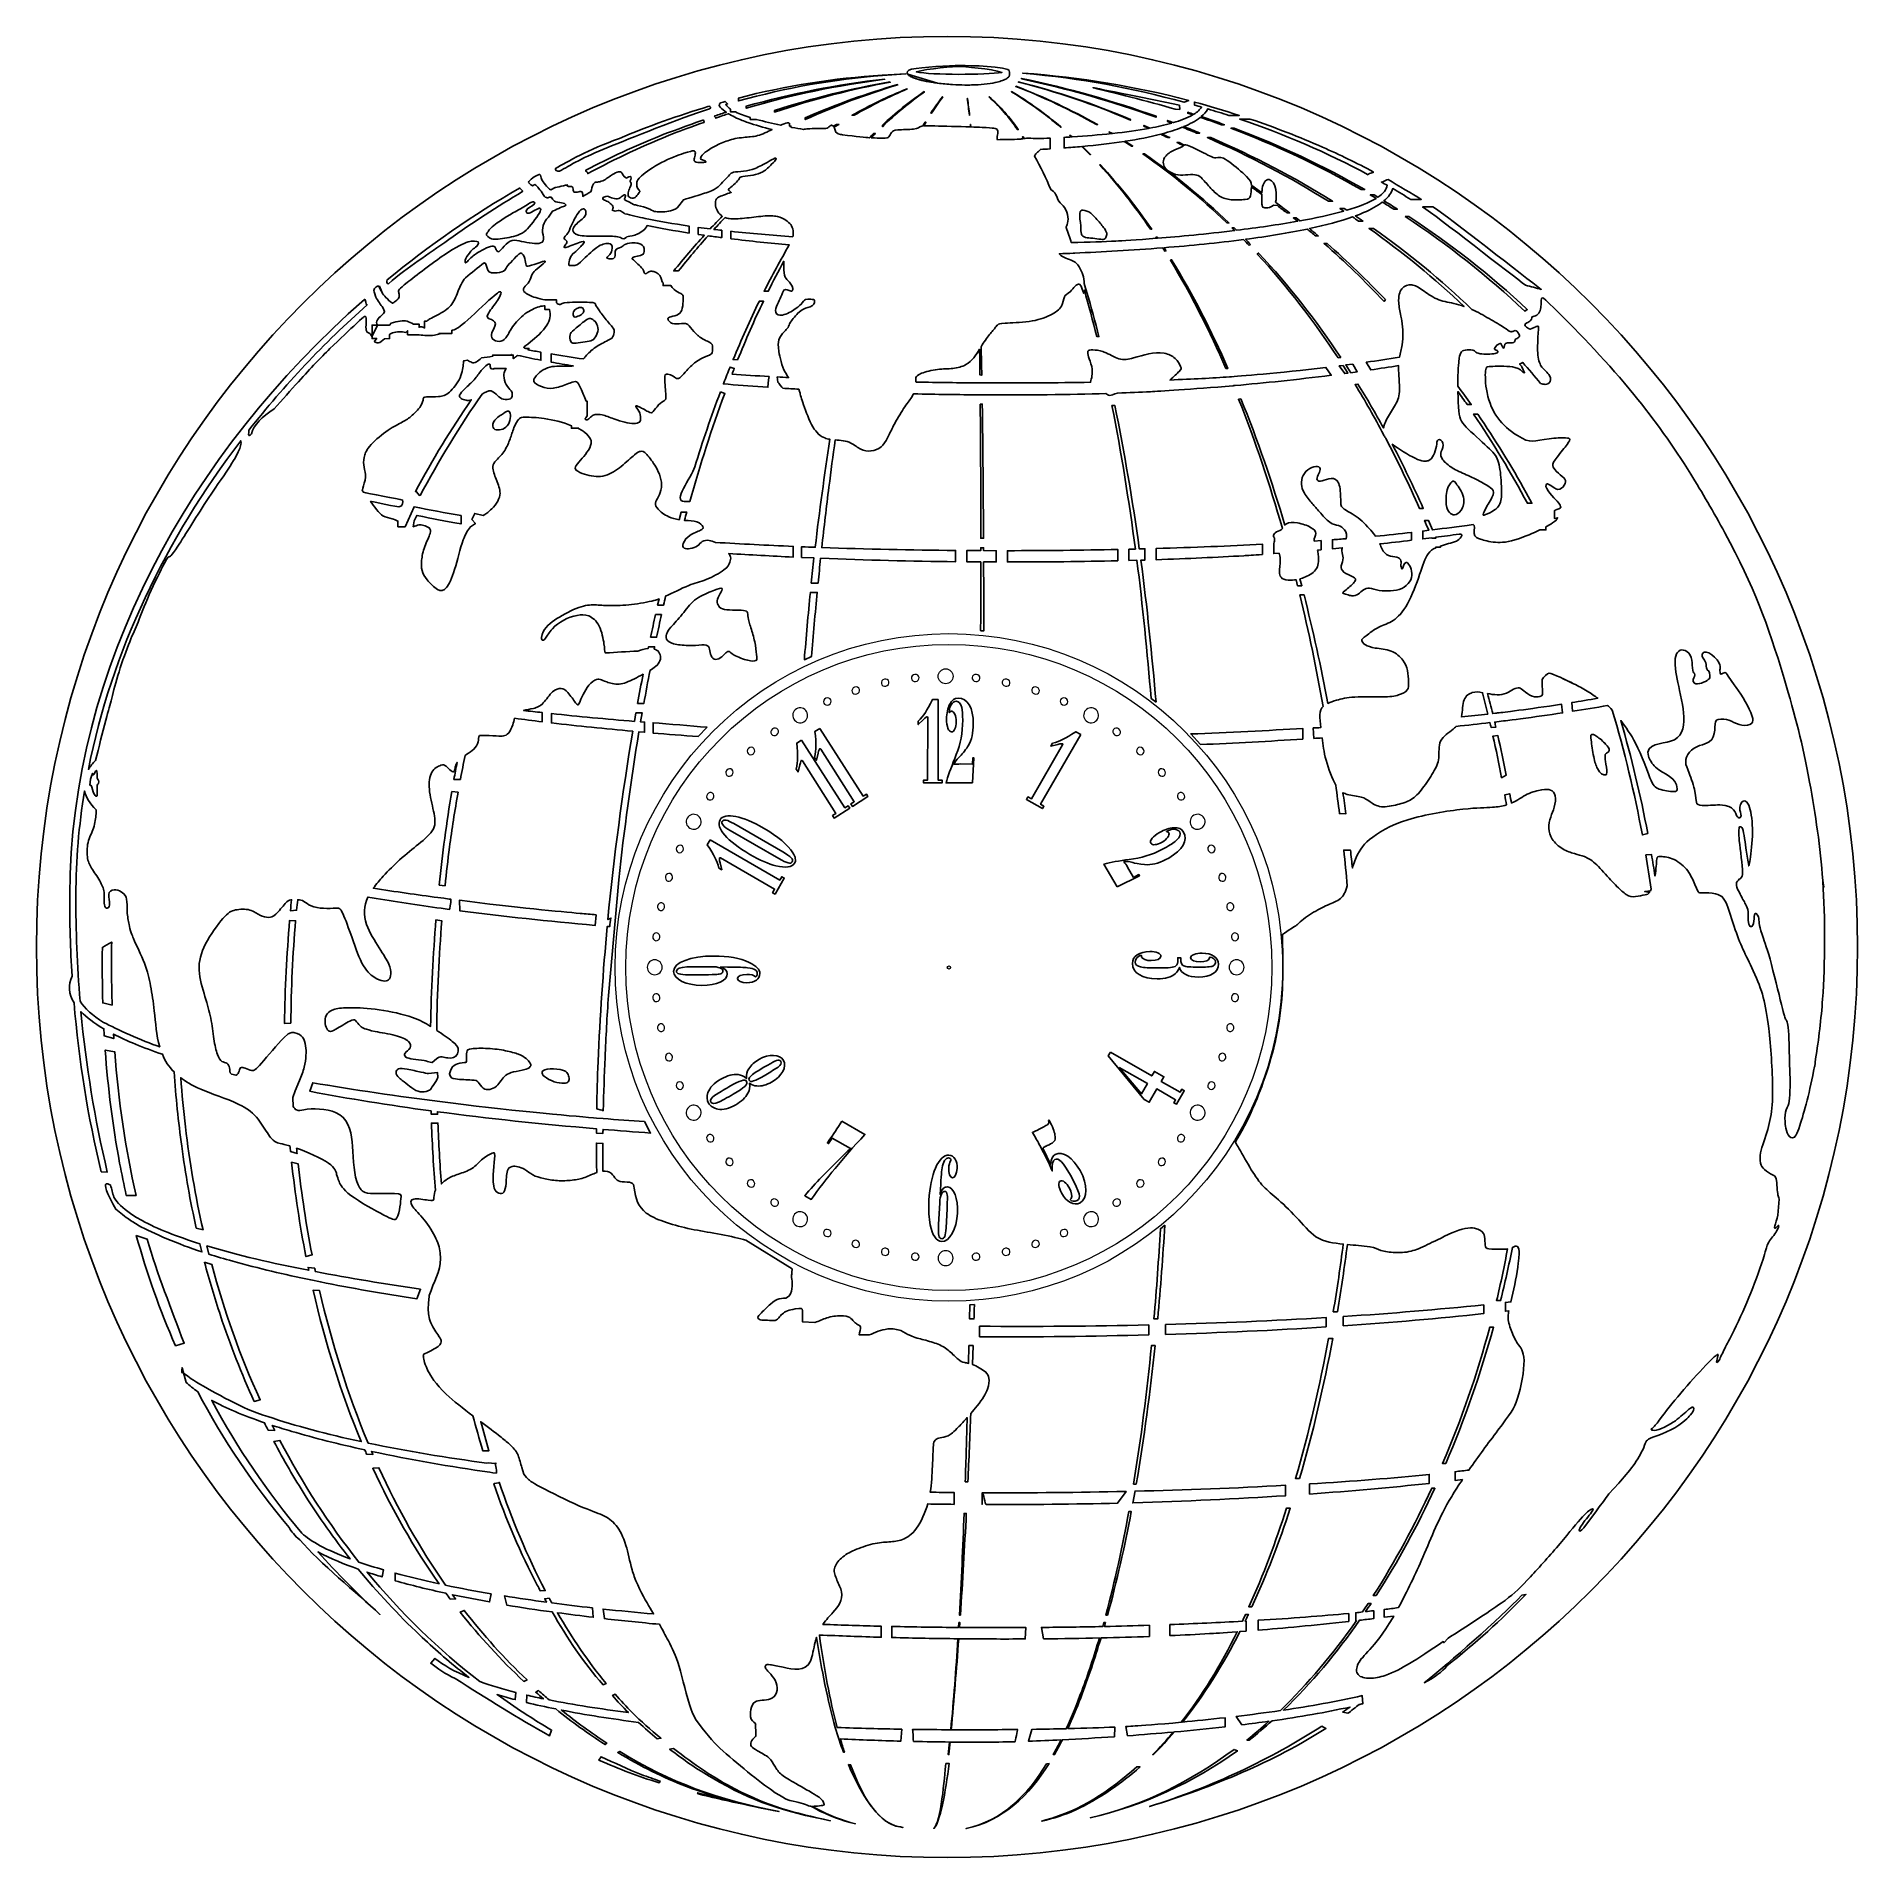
# Model space of a CAD drawing. Header units: millimetres. Extents: x -1775 to -1375, y 1217 to 1617.
import ezdxf

# ---------------------------------------------------------------- set-up
doc = ezdxf.new("R2010")
doc.units = ezdxf.units.MM
doc.header["$MEASUREMENT"] = 0
doc.layers.add('layer 1', color=7, linetype='Continuous')

msp = doc.modelspace()

# ---------------------------------------------------------------- linework, layer by layer
at = {"layer": 'layer 1', "color": 250, "lineweight": 20}
for centre, major_axis, ratio in [((-1574.3533, 1412.6137), (0, 73.3232), 1), ((-1574.3533, 1412.6137), (0, 70.9643), 1), ((-1575.0653, 1476.5602), (0, 1.6429), 1), ((-1574.3533, 1412.6137), (0.3763, 0), 0.91230401)]:
    msp.add_ellipse(centre, major_axis=major_axis, ratio=ratio, dxfattribs=at)
at = {"layer": 'layer 1', "color": 30}
for points, knots in [([(-1574.767, 1617.1094), (-1464.31, 1617.1094), (-1374.767, 1527.5664), (-1374.767, 1417.1094), (-1374.767, 1417.1094), (-1374.767, 1306.6524), (-1464.31, 1217.1094), (-1574.767, 1217.1094), (-1574.767, 1217.1094), (-1685.224, 1217.1094), (-1774.767, 1306.6524), (-1774.767, 1417.1094), (-1774.767, 1417.1094), (-1774.767, 1527.5664), (-1685.224, 1617.1094), (-1574.767, 1617.1094)], [0, 0, 0, 0, 0.2, 0.2, 0.2, 0.2, 0.4, 0.4, 0.4, 0.4, 0.6, 0.6, 0.6, 0.6, 1, 1, 1, 1]), ([(-1620.5745, 1603.5841), (-1620.5745, 1603.5841), (-1620.5745, 1602.9406), (-1620.5745, 1602.9406), (-1620.5745, 1602.9406), (-1610.0674, 1605.8229), (-1599.5738, 1607.7484), (-1588.9497, 1608.5051), (-1588.9497, 1608.5051), (-1588.9497, 1608.5051), (-1583.7848, 1608.873), (-1583.7848, 1608.873), (-1583.7848, 1608.873), (-1583.7848, 1608.873), (-1588.9941, 1608.5734), (-1588.9941, 1608.5734), (-1588.9941, 1608.5734), (-1599.5777, 1607.9648), (-1610.1531, 1606.2631), (-1620.5745, 1603.5841)], [0, 0, 0, 0, 0.16666667, 0.16666667, 0.16666667, 0.16666667, 0.33333333, 0.33333333, 0.33333333, 0.33333333, 0.5, 0.5, 0.5, 0.5, 0.66666667, 0.66666667, 0.66666667, 0.66666667, 1, 1, 1, 1]), ([(-1576.82, 1606.843), (-1575.7825, 1606.7092), (-1574.6822, 1606.6046), (-1573.5628, 1606.5344), (-1573.5628, 1606.5344), (-1573.5628, 1606.5344), (-1573.5254, 1606.5321), (-1573.5254, 1606.5321), (-1573.5254, 1606.5321), (-1572.6375, 1606.477), (-1571.7378, 1606.4437), (-1570.8482, 1606.4346), (-1570.8482, 1606.4346), (-1570.8482, 1606.4346), (-1570.8329, 1606.4345), (-1570.8329, 1606.4345), (-1570.8329, 1606.4345), (-1570.3543, 1606.4299), (-1569.8784, 1606.4323), (-1569.409, 1606.4422), (-1569.409, 1606.4422), (-1569.409, 1606.4422), (-1569.369, 1606.443), (-1569.369, 1606.443), (-1569.369, 1606.443), (-1569.369, 1606.443), (-1569.3071, 1606.4445), (-1569.3071, 1606.4445), (-1569.3071, 1606.4445), (-1567.4118, 1606.489), (-1565.6232, 1606.6567), (-1564.1647, 1606.9755), (-1564.1647, 1606.9755), (-1563.6877, 1607.0797), (-1563.2461, 1607.2003), (-1562.8474, 1607.3378), (-1562.8474, 1607.3378), (-1562.4854, 1607.4628), (-1562.1562, 1607.6035), (-1561.8712, 1607.7575), (-1561.8712, 1607.7575), (-1561.5629, 1607.9244), (-1561.3032, 1608.1088), (-1561.0997, 1608.3117), (-1561.0997, 1608.3117), (-1561.03, 1608.6837), (-1560.8955, 1609.676), (-1561.4169, 1609.8592), (-1561.4169, 1609.8592), (-1563.9512, 1610.7495), (-1572.129, 1610.7225), (-1572.129, 1610.7225), (-1572.129, 1610.7225), (-1573.9454, 1610.7935), (-1580.35, 1610.2665), (-1582.5895, 1609.8937), (-1582.5895, 1609.8937), (-1583.4482, 1609.703), (-1583.7106, 1609.1813), (-1583.393, 1608.7929), (-1583.393, 1608.7929), (-1583.393, 1608.7929), (-1576.82, 1606.843), (-1576.82, 1606.843)], [0, 0, 0, 0, 0.05882353, 0.05882353, 0.05882353, 0.05882353, 0.11764706, 0.11764706, 0.11764706, 0.11764706, 0.17647059, 0.17647059, 0.17647059, 0.17647059, 0.23529412, 0.23529412, 0.23529412, 0.23529412, 0.29411765, 0.29411765, 0.29411765, 0.29411765, 0.35294118, 0.35294118, 0.35294118, 0.35294118, 0.41176471, 0.41176471, 0.41176471, 0.41176471, 0.47058824, 0.47058824, 0.47058824, 0.47058824, 0.52941176, 0.52941176, 0.52941176, 0.52941176, 0.58823529, 0.58823529, 0.58823529, 0.58823529, 0.64705882, 0.64705882, 0.64705882, 0.64705882, 0.70588235, 0.70588235, 0.70588235, 0.70588235, 0.76470588, 0.76470588, 0.76470588, 0.76470588, 0.82352941, 0.82352941, 0.82352941, 0.82352941, 0.88235294, 0.88235294, 0.88235294, 0.88235294, 1, 1, 1, 1]), ([(-1583.393, 1608.7929), (-1583.2577, 1608.6274), (-1583.0431, 1608.4668), (-1582.7602, 1608.3123), (-1582.7602, 1608.3123), (-1582.7602, 1608.3123), (-1583.393, 1608.7929), (-1583.393, 1608.7929)], [0, 0, 0, 0, 0.33333333, 0.33333333, 0.33333333, 0.33333333, 1, 1, 1, 1]), ([(-1582.7602, 1608.3123), (-1582.5215, 1608.1819), (-1582.2343, 1608.0559), (-1581.9049, 1607.935), (-1581.9049, 1607.935), (-1581.9049, 1607.935), (-1582.7602, 1608.3123), (-1582.7602, 1608.3123)], [0, 0, 0, 0, 0.33333333, 0.33333333, 0.33333333, 0.33333333, 1, 1, 1, 1]), ([(-1572.1112, 1610.5368), (-1571.297, 1610.4781), (-1564.939, 1610.0064), (-1562.7131, 1609.1933), (-1562.7131, 1609.1933), (-1566.3769, 1608.6193), (-1578.0412, 1608.6346), (-1581.5143, 1609.2978), (-1581.5143, 1609.2978), (-1579.3208, 1610.0853), (-1572.8072, 1610.4782), (-1572.1112, 1610.5368)], [0, 0, 0, 0, 0.25, 0.25, 0.25, 0.25, 0.5, 0.5, 0.5, 0.5, 1, 1, 1, 1]), ([(-1523.7168, 1602.0103), (-1523.7168, 1602.0103), (-1523.6284, 1601.0881), (-1523.6284, 1601.0881), (-1523.6284, 1601.0881), (-1523.6284, 1601.0881), (-1524.6461, 1601.1121), (-1524.6461, 1601.1121), (-1524.6461, 1601.1121), (-1536.222, 1604.6685), (-1559.13, 1609.2241), (-1523.7168, 1602.0103)], [0, 0, 0, 0, 0.25, 0.25, 0.25, 0.25, 0.5, 0.5, 0.5, 0.5, 1, 1, 1, 1]), ([(-1522.6721, 1602.6531), (-1534.6068, 1605.8552), (-1544.7754, 1607.8525), (-1558.1839, 1609.041), (-1558.1839, 1609.041), (-1544.9824, 1608.1311), (-1533.7714, 1606.1435), (-1521.6544, 1603.0682), (-1521.6544, 1603.0682), (-1521.6544, 1603.0682), (-1522.672, 1602.6531), (-1522.672, 1602.6531), (-1522.672, 1602.6531), (-1522.672, 1602.6531), (-1522.6721, 1602.6531), (-1522.6721, 1602.6531)], [0, 0, 0, 0, 0.2, 0.2, 0.2, 0.2, 0.4, 0.4, 0.4, 0.4, 0.6, 0.6, 0.6, 0.6, 1, 1, 1, 1]), ([(-1588.4238, 1607.7459), (-1598.9051, 1606.5469), (-1609.0722, 1604.5396), (-1618.8602, 1601.7727), (-1618.8602, 1601.7727), (-1618.8602, 1601.7727), (-1618.8602, 1601.337), (-1618.8602, 1601.337), (-1618.8602, 1601.337), (-1609.0693, 1604.2385), (-1598.8993, 1606.3735), (-1588.4151, 1607.6867), (-1588.4151, 1607.6867), (-1588.4151, 1607.6867), (-1588.4238, 1607.7459), (-1588.4238, 1607.7459)], [0, 0, 0, 0, 0.2, 0.2, 0.2, 0.2, 0.4, 0.4, 0.4, 0.4, 0.6, 0.6, 0.6, 0.6, 1, 1, 1, 1]), ([(-1587.2964, 1607.1148), (-1595.6485, 1605.6975), (-1604.1639, 1603.5796), (-1612.6527, 1600.8454), (-1612.6527, 1600.8454), (-1612.6527, 1600.8454), (-1612.628, 1600.8454), (-1612.628, 1600.8454), (-1612.628, 1600.8454), (-1612.628, 1600.8454), (-1612.628, 1600.4853), (-1612.628, 1600.4853), (-1612.628, 1600.4853), (-1604.1374, 1603.3227), (-1595.6081, 1605.5412), (-1587.2331, 1607.0496), (-1587.2331, 1607.0496), (-1587.2331, 1607.0496), (-1587.2964, 1607.1148), (-1587.2964, 1607.1148)], [0, 0, 0, 0, 0.16666667, 0.16666667, 0.16666667, 0.16666667, 0.33333333, 0.33333333, 0.33333333, 0.33333333, 0.5, 0.5, 0.5, 0.5, 0.66666667, 0.66666667, 0.66666667, 0.66666667, 1, 1, 1, 1]), ([(-1585.6234, 1606.5317), (-1592.3637, 1604.5917), (-1598.9788, 1602.224), (-1605.4148, 1599.4325), (-1605.4148, 1599.4325), (-1605.4148, 1599.4325), (-1605.8957, 1599.223), (-1605.8957, 1599.223), (-1605.8957, 1599.223), (-1605.8957, 1599.223), (-1605.8957, 1598.8518), (-1605.8957, 1598.8518), (-1605.8957, 1598.8518), (-1599.2995, 1601.8467), (-1592.5077, 1604.3915), (-1585.5719, 1606.4747), (-1585.5719, 1606.4747), (-1585.5719, 1606.4747), (-1585.6234, 1606.5317), (-1585.6234, 1606.5317)], [0, 0, 0, 0, 0.16666667, 0.16666667, 0.16666667, 0.16666667, 0.33333333, 0.33333333, 0.33333333, 0.33333333, 0.5, 0.5, 0.5, 0.5, 0.66666667, 0.66666667, 0.66666667, 0.66666667, 1, 1, 1, 1]), ([(-1583.5412, 1605.6138), (-1587.6779, 1603.9311), (-1591.7086, 1601.9799), (-1595.5983, 1599.7917), (-1595.5983, 1599.7917), (-1595.5983, 1599.7917), (-1595.1465, 1599.7917), (-1595.1465, 1599.7917), (-1595.1465, 1599.7917), (-1591.3964, 1601.9494), (-1587.489, 1603.8847), (-1583.4879, 1605.5644), (-1583.4879, 1605.5644), (-1583.4879, 1605.5644), (-1583.5412, 1605.6138), (-1583.5412, 1605.6138)], [0, 0, 0, 0, 0.2, 0.2, 0.2, 0.2, 0.4, 0.4, 0.4, 0.4, 0.6, 0.6, 0.6, 0.6, 1, 1, 1, 1]), ([(-1579.7685, 1604.9775), (-1583.0249, 1602.7717), (-1586.0806, 1600.2952), (-1588.9668, 1597.6105), (-1588.9668, 1597.6105), (-1588.9668, 1597.6105), (-1588.9668, 1597.2813), (-1588.9668, 1597.2813), (-1588.9668, 1597.2813), (-1586.0729, 1600.0676), (-1582.9998, 1602.6432), (-1579.7116, 1604.9362), (-1579.7116, 1604.9362), (-1579.7116, 1604.9362), (-1579.7685, 1604.9775), (-1579.7685, 1604.9775), (-1579.7685, 1604.9775), (-1579.7685, 1604.9775), (-1579.7685, 1604.9775), (-1579.7685, 1604.9775)], [0, 0, 0, 0, 0.16666667, 0.16666667, 0.16666667, 0.16666667, 0.33333333, 0.33333333, 0.33333333, 0.33333333, 0.5, 0.5, 0.5, 0.5, 0.66666667, 0.66666667, 0.66666667, 0.66666667, 1, 1, 1, 1]), ([(-1581.8674, 1607.9213), (-1581.6795, 1607.8533), (-1581.4784, 1607.7869), (-1581.265, 1607.7222), (-1581.265, 1607.7222), (-1581.265, 1607.7222), (-1581.8674, 1607.9213), (-1581.8674, 1607.9213)], [0, 0, 0, 0, 0.33333333, 0.33333333, 0.33333333, 0.33333333, 1, 1, 1, 1]), ([(-1581.233, 1607.7127), (-1580.6604, 1607.5408), (-1580.0014, 1607.3818), (-1579.2787, 1607.2385), (-1579.2787, 1607.2385), (-1579.2787, 1607.2385), (-1581.233, 1607.7127), (-1581.233, 1607.7127)], [0, 0, 0, 0, 0.33333333, 0.33333333, 0.33333333, 0.33333333, 1, 1, 1, 1]), ([(-1579.2537, 1607.2336), (-1578.5114, 1607.0871), (-1577.7022, 1606.9572), (-1576.8505, 1606.8469), (-1576.8505, 1606.8469), (-1576.8505, 1606.8469), (-1579.2537, 1607.2336), (-1579.2537, 1607.2336)], [0, 0, 0, 0, 0.33333333, 0.33333333, 0.33333333, 0.33333333, 1, 1, 1, 1]), ([(-1560.6065, 1604.9687), (-1558.2108, 1603.5294), (-1555.8814, 1601.9479), (-1553.6173, 1600.2339), (-1553.6173, 1600.2339), (-1552.3953, 1599.2973), (-1551.0432, 1598.2082), (-1549.7435, 1597.1074), (-1549.7435, 1597.1074), (-1549.7435, 1597.1074), (-1549.7435, 1597.2365), (-1549.7435, 1597.2365), (-1549.7435, 1597.2365), (-1553.1459, 1600.105), (-1556.7638, 1602.716), (-1560.5893, 1604.9864), (-1560.5893, 1604.9864), (-1560.5893, 1604.9864), (-1560.6065, 1604.9687), (-1560.6065, 1604.9687)], [0, 0, 0, 0, 0.16666667, 0.16666667, 0.16666667, 0.16666667, 0.33333333, 0.33333333, 0.33333333, 0.33333333, 0.5, 0.5, 0.5, 0.5, 0.66666667, 0.66666667, 0.66666667, 0.66666667, 1, 1, 1, 1]), ([(-1559.6411, 1606.1401), (-1553.5506, 1603.7751), (-1547.6402, 1600.9611), (-1541.9607, 1597.7294), (-1541.9607, 1597.7294), (-1541.9607, 1597.7294), (-1541.7031, 1597.7294), (-1541.7031, 1597.7294), (-1541.7031, 1597.7294), (-1547.4614, 1600.9785), (-1553.4555, 1603.7994), (-1559.6315, 1606.1575), (-1559.6315, 1606.1575), (-1559.6315, 1606.1575), (-1559.6411, 1606.1401), (-1559.6411, 1606.1401)], [0, 0, 0, 0, 0.2, 0.2, 0.2, 0.2, 0.4, 0.4, 0.4, 0.4, 0.6, 0.6, 0.6, 0.6, 1, 1, 1, 1]), ([(-1559.0479, 1607.0749), (-1550.6406, 1604.9612), (-1542.433, 1602.1689), (-1534.4756, 1598.7123), (-1534.4756, 1598.7123), (-1534.4756, 1598.7123), (-1534.4756, 1598.8776), (-1534.4756, 1598.8776), (-1534.4756, 1598.8776), (-1542.4466, 1602.2942), (-1550.7014, 1605.0453), (-1559.1239, 1607.1097), (-1559.1239, 1607.1097), (-1559.1239, 1607.1097), (-1559.1239, 1607.1097), (-1559.1239, 1607.1097), (-1559.1239, 1607.1097), (-1559.1239, 1607.1097), (-1559.0479, 1607.0749), (-1559.0479, 1607.0749)], [0, 0, 0, 0, 0.16666667, 0.16666667, 0.16666667, 0.16666667, 0.33333333, 0.33333333, 0.33333333, 0.33333333, 0.5, 0.5, 0.5, 0.5, 0.66666667, 0.66666667, 0.66666667, 0.66666667, 1, 1, 1, 1]), ([(-1558.4388, 1607.7685), (-1548.1452, 1605.6035), (-1538.2692, 1602.7812), (-1528.8328, 1599.3463), (-1528.8328, 1599.3463), (-1528.8328, 1599.3463), (-1528.8328, 1599.5628), (-1528.8328, 1599.5628), (-1528.8328, 1599.5628), (-1538.2932, 1602.9293), (-1548.0958, 1605.7707), (-1558.437, 1607.8846), (-1558.437, 1607.8846), (-1558.437, 1607.8846), (-1558.4388, 1607.7685), (-1558.4388, 1607.7685)], [0, 0, 0, 0, 0.2, 0.2, 0.2, 0.2, 0.4, 0.4, 0.4, 0.4, 0.6, 0.6, 0.6, 0.6, 1, 1, 1, 1]), ([(-1701.0569, 1551.2781), (-1701.0569, 1551.2781), (-1701.1276, 1551.2001), (-1701.1276, 1551.2001), (-1701.1276, 1551.2001), (-1701.2241, 1551.4185), (-1701.3495, 1551.7256), (-1701.5487, 1551.8678), (-1701.5487, 1551.8678), (-1701.7154, 1551.9869), (-1701.9415, 1552.0108), (-1702.1082, 1552.1773), (-1702.1082, 1552.1773), (-1702.2749, 1552.344), (-1702.3821, 1552.6536), (-1702.3881, 1553.2726), (-1702.3881, 1553.2726), (-1702.394, 1553.8916), (-1702.2988, 1554.8203), (-1702.3582, 1555.2548), (-1702.3582, 1555.2548), (-1702.4178, 1555.6893), (-1702.6321, 1555.6298), (-1702.8463, 1555.4989), (-1702.8463, 1555.4989), (-1703.0607, 1555.3679), (-1703.2749, 1555.1655), (-1704.5487, 1553.9809), (-1704.5487, 1553.9809), (-1705.8226, 1552.7964), (-1708.156, 1550.6298), (-1710.2869, 1548.5463), (-1710.2869, 1548.5463), (-1712.4178, 1546.463), (-1714.3465, 1544.4631), (-1717.2274, 1541.2665), (-1717.2274, 1541.2665), (-1718.8636, 1539.4513), (-1720.8069, 1537.2501), (-1722.546, 1535.2866), (-1722.546, 1535.2866), (-1725.2002, 1533.6051), (-1727.0282, 1531.7707), (-1727.5343, 1529.8221), (-1727.5343, 1529.8221), (-1728.0354, 1529.353), (-1728.1056, 1529.4087), (-1728.1381, 1529.5284), (-1728.1381, 1529.5284), (-1728.2145, 1529.8083), (-1728.1052, 1530.3167), (-1728.0805, 1530.6328), (-1728.0805, 1530.6328), (-1720.321, 1540.5206), (-1711.6034, 1549.7532), (-1702.1482, 1558.159), (-1702.1482, 1558.159), (-1702.4735, 1557.877), (-1702.4078, 1559.6358), (-1702.7242, 1559.3582), (-1702.7242, 1559.3582), (-1741.0545, 1525.7204), (-1767.3513, 1478.3827), (-1767.4586, 1428.5047), (-1767.4586, 1428.5047), (-1767.4714, 1422.5484), (-1767.3004, 1416.6136), (-1766.9366, 1410.7171), (-1766.9366, 1410.7171), (-1767.8171, 1408.8025), (-1767.7145, 1406.8397), (-1766.5101, 1404.8548), (-1766.5101, 1404.8548), (-1765.4502, 1392.2289), (-1763.4844, 1379.8064), (-1760.525, 1367.7552), (-1760.525, 1367.7552), (-1760.525, 1367.7552), (-1759.1987, 1367.6849), (-1759.1987, 1367.6849), (-1759.1987, 1367.6849), (-1761.9374, 1379.2798), (-1763.911, 1391.0621), (-1764.9924, 1402.9236), (-1764.9924, 1402.9236), (-1763.7756, 1401.6644), (-1762.1052, 1400.3997), (-1759.9515, 1399.136), (-1759.9515, 1399.136), (-1759.9242, 1398.6179), (-1759.8951, 1398.0999), (-1759.8646, 1397.5819), (-1759.8646, 1397.5819), (-1759.8646, 1397.5819), (-1757.7688, 1397.0087), (-1757.7688, 1397.0087), (-1757.7688, 1397.0087), (-1757.7891, 1397.3292), (-1757.8088, 1397.6504), (-1757.8278, 1397.9714), (-1757.8278, 1397.9714), (-1754.9485, 1396.4899), (-1751.3907, 1395.0125), (-1747.1066, 1393.5498), (-1747.1066, 1393.5498), (-1746.4903, 1392.056), (-1745.6932, 1390.7962), (-1744.537, 1389.6611), (-1744.537, 1389.6611), (-1744.1467, 1384.2017), (-1743.5891, 1378.7547), (-1742.8629, 1373.3299), (-1742.8629, 1373.3299), (-1742.0475, 1367.2414), (-1740.9784, 1361.2431), (-1739.6597, 1355.3546), (-1739.6597, 1355.3546), (-1739.6597, 1355.3546), (-1738.1738, 1354.9943), (-1738.1738, 1354.9943), (-1738.1738, 1354.9943), (-1739.8541, 1362.3735), (-1741.1431, 1369.9171), (-1742.0337, 1377.5851), (-1742.0337, 1377.5851), (-1742.4447, 1381.1871), (-1742.7932, 1384.7894), (-1743.0666, 1388.4047), (-1743.0666, 1388.4047), (-1743.0666, 1388.4047), (-1742.7692, 1388.1822), (-1742.7692, 1388.1822), (-1742.7692, 1388.1822), (-1741.549, 1387.2834), (-1740.2157, 1386.4619), (-1737.7693, 1385.4918), (-1737.7693, 1385.4918), (-1735.3562, 1384.5347), (-1731.86, 1383.4329), (-1729.5374, 1382.1463), (-1729.5374, 1382.1463), (-1729.1614, 1381.9379), (-1728.7955, 1381.7129), (-1728.4422, 1381.4679), (-1728.4422, 1381.4679), (-1726.7879, 1380.3208), (-1725.9025, 1379.0838), (-1725.1739, 1378.0036), (-1725.1739, 1378.0036), (-1724.3108, 1376.7238), (-1723.668, 1375.6642), (-1723.1382, 1375.0451), (-1723.1382, 1375.0451), (-1722.6084, 1374.4261), (-1722.1918, 1374.2475), (-1721.8048, 1374.1225), (-1721.8048, 1374.1225), (-1721.418, 1373.9975), (-1721.0608, 1373.9261), (-1720.3346, 1373.7475), (-1720.3346, 1373.7475), (-1720.0062, 1373.6668), (-1719.6023, 1373.5641), (-1719.0829, 1373.4077), (-1719.0829, 1373.4077), (-1719.0447, 1373.0062), (-1719.0056, 1372.6046), (-1718.9656, 1372.2033), (-1718.9656, 1372.2033), (-1718.9656, 1372.2033), (-1717.5055, 1371.7403), (-1717.5055, 1371.7403), (-1717.5055, 1371.7403), (-1717.5457, 1372.1344), (-1717.5851, 1372.529), (-1717.6236, 1372.9233), (-1717.6236, 1372.9233), (-1715.5028, 1372.1611), (-1712.1832, 1370.7346), (-1710.5784, 1369.6046), (-1710.5784, 1369.6046), (-1709.1507, 1368.5993), (-1708.9773, 1367.7594), (-1708.8285, 1367.1762), (-1708.8285, 1367.1762), (-1708.6798, 1366.5929), (-1708.5487, 1366.2593), (-1708.2809, 1365.6047), (-1708.2809, 1365.6047), (-1708.0131, 1364.95), (-1707.6083, 1363.9737), (-1705.6916, 1362.5392), (-1705.6916, 1362.5392), (-1703.775, 1361.1047), (-1700.3463, 1359.2117), (-1698.4391, 1358.2237), (-1698.4391, 1358.2237), (-1696.5319, 1357.2356), (-1696.1389, 1357.1581), (-1695.8427, 1357.3367), (-1695.8427, 1357.3367), (-1695.0559, 1357.8112), (-1694.8231, 1360.817), (-1694.7391, 1361.7236), (-1694.7391, 1361.7236), (-1694.6311, 1362.8912), (-1694.5265, 1362.9204), (-1696.1261, 1362.9559), (-1696.1261, 1362.9559), (-1697.2194, 1362.9801), (-1699.2571, 1362.9795), (-1700.5607, 1362.9795), (-1700.5607, 1362.9795), (-1701.8643, 1362.9795), (-1702.472, 1363.0161), (-1703.013, 1363.4082), (-1703.013, 1363.4082), (-1703.5539, 1363.8004), (-1704.0662, 1364.5887), (-1704.4059, 1365.6105), (-1704.4059, 1365.6105), (-1705.1486, 1367.8445), (-1705.2018, 1371.7896), (-1705.4476, 1374.3369), (-1705.4476, 1374.3369), (-1705.707, 1377.0264), (-1706.3724, 1379.5839), (-1709.0488, 1380.7476), (-1709.0488, 1380.7476), (-1711.0003, 1381.596), (-1714.216, 1381.6978), (-1716.0131, 1381.3667), (-1716.0131, 1381.3667), (-1716.6351, 1381.2521), (-1717.1621, 1381.112), (-1717.6262, 1381.3309), (-1717.6262, 1381.3309), (-1717.8992, 1381.4597), (-1718.1722, 1381.7318), (-1718.356, 1382.0823), (-1718.356, 1382.0823), (-1718.356, 1382.0823), (-1718.4722, 1384.0581), (-1718.4722, 1384.0581), (-1718.4722, 1384.0581), (-1718.4722, 1384.0581), (-1717.9218, 1385.5478), (-1717.9218, 1385.5478), (-1717.9218, 1385.5478), (-1717.9218, 1385.5478), (-1716.9699, 1387.812), (-1716.9699, 1387.812), (-1716.9699, 1387.812), (-1716.5786, 1388.7427), (-1716.1925, 1389.751), (-1715.9417, 1390.7477), (-1715.9417, 1390.7477), (-1715.5013, 1392.4976), (-1715.4774, 1394.2119), (-1715.6321, 1395.3754), (-1715.6321, 1395.3754), (-1715.8468, 1396.9888), (-1716.4146, 1397.8916), (-1718.025, 1398.2861), (-1718.025, 1398.2861), (-1718.2787, 1398.3482), (-1718.5323, 1398.3943), (-1718.8818, 1398.2732), (-1718.8818, 1398.2732), (-1718.8818, 1398.2732), (-1719.4665, 1398.0706), (-1719.4665, 1398.0706), (-1719.4665, 1398.0706), (-1719.4665, 1398.0706), (-1720.4417, 1397.1346), (-1720.4417, 1397.1346), (-1720.4417, 1397.1346), (-1721.8108, 1395.7953), (-1724.0252, 1393.0572), (-1725.3228, 1391.5869), (-1725.3228, 1391.5869), (-1726.6204, 1390.1167), (-1727.0013, 1389.9142), (-1727.4714, 1389.9619), (-1727.4714, 1389.9619), (-1727.9417, 1390.0095), (-1728.5014, 1390.3071), (-1728.906, 1390.4798), (-1728.906, 1390.4798), (-1729.3109, 1390.6524), (-1729.5608, 1390.6999), (-1729.7454, 1390.6643), (-1729.7454, 1390.6643), (-1730.3853, 1390.5399), (-1730.1104, 1389.2285), (-1730.8956, 1388.9284), (-1730.8956, 1388.9284), (-1730.8956, 1388.9284), (-1731.9241, 1389.1817), (-1731.9241, 1389.1817), (-1731.9241, 1389.1817), (-1732.4244, 1389.6028), (-1732.2426, 1390.0252), (-1732.3465, 1390.5829), (-1732.3465, 1390.5829), (-1732.4151, 1390.9502), (-1732.6223, 1391.3564), (-1732.9418, 1391.5613), (-1732.9418, 1391.5613), (-1733.2514, 1391.7597), (-1733.6561, 1391.7597), (-1734.0251, 1391.9898), (-1734.0251, 1391.9898), (-1734.3942, 1392.22), (-1734.7276, 1392.6803), (-1735.0251, 1393.5116), (-1735.0251, 1393.5116), (-1735.3227, 1394.343), (-1735.5847, 1395.5453), (-1735.799, 1396.9501), (-1735.799, 1396.9501), (-1736.0133, 1398.3548), (-1736.1799, 1399.9621), (-1736.4775, 1401.4859), (-1736.4775, 1401.4859), (-1736.7752, 1403.0096), (-1737.2037, 1404.4501), (-1737.7454, 1406.224), (-1737.7454, 1406.224), (-1738.2871, 1407.9978), (-1738.9419, 1410.1049), (-1739.0311, 1412.0454), (-1739.0311, 1412.0454), (-1739.1205, 1413.9859), (-1738.6443, 1415.7597), (-1737.5967, 1417.7835), (-1737.5967, 1417.7835), (-1736.5491, 1419.8073), (-1734.9299, 1422.0812), (-1733.793, 1423.3908), (-1733.793, 1423.3908), (-1732.6561, 1424.7003), (-1732.0013, 1425.0455), (-1731.0489, 1425.242), (-1731.0489, 1425.242), (-1730.0966, 1425.4384), (-1728.8465, 1425.4859), (-1727.912, 1425.23), (-1727.912, 1425.23), (-1726.9775, 1424.9741), (-1726.3584, 1424.4146), (-1725.6917, 1424.0753), (-1725.6917, 1424.0753), (-1725.025, 1423.736), (-1724.3108, 1423.6169), (-1723.7691, 1423.611), (-1723.7691, 1423.611), (-1723.2274, 1423.6051), (-1722.8584, 1423.7121), (-1722.2155, 1424.3133), (-1722.2155, 1424.3133), (-1721.5727, 1424.9145), (-1720.656, 1426.0098), (-1720.0965, 1426.6349), (-1720.0965, 1426.6349), (-1719.537, 1427.2599), (-1719.3345, 1427.4146), (-1718.8761, 1427.48), (-1718.8761, 1427.48), (-1718.8761, 1427.48), (-1718.7342, 1427.4968), (-1718.7342, 1427.4968), (-1718.7342, 1427.4968), (-1718.8214, 1426.6896), (-1718.9049, 1425.8822), (-1718.9844, 1425.0748), (-1718.9844, 1425.0748), (-1718.9844, 1425.0748), (-1717.6131, 1425.19), (-1717.6131, 1425.19), (-1717.6131, 1425.19), (-1717.538, 1425.9585), (-1717.4595, 1426.7251), (-1717.3779, 1427.4893), (-1717.3779, 1427.4893), (-1716.8489, 1427.4492), (-1716.466, 1427.3997), (-1716.0011, 1427.111), (-1716.0011, 1427.111), (-1715.6083, 1426.8669), (-1715.1203, 1426.4502), (-1714.4477, 1426.1526), (-1714.4477, 1426.1526), (-1712.7915, 1425.4198), (-1710.6582, 1425.6079), (-1708.8821, 1425.6229), (-1708.8821, 1425.6229), (-1708.1798, 1425.6289), (-1708.0131, 1425.5812), (-1707.5845, 1424.6824), (-1707.5845, 1424.6824), (-1707.1559, 1423.7835), (-1706.4654, 1422.0336), (-1705.7213, 1419.9085), (-1705.7213, 1419.9085), (-1704.9773, 1417.7835), (-1704.1797, 1415.2835), (-1703.2808, 1413.5871), (-1703.2808, 1413.5871), (-1702.3821, 1411.8907), (-1701.382, 1410.9978), (-1700.5666, 1410.4622), (-1700.5666, 1410.4622), (-1699.7512, 1409.9264), (-1699.1201, 1409.7478), (-1698.6142, 1409.6705), (-1698.6142, 1409.6705), (-1698.1083, 1409.593), (-1697.7272, 1409.6169), (-1697.4415, 1409.8788), (-1697.4415, 1409.8788), (-1697.1558, 1410.1406), (-1696.9654, 1410.6406), (-1696.9177, 1411.2181), (-1696.9177, 1411.2181), (-1696.8702, 1411.7954), (-1696.9654, 1412.4502), (-1697.3761, 1413.349), (-1697.3761, 1413.349), (-1697.7869, 1414.2479), (-1698.513, 1415.3907), (-1699.4773, 1416.9145), (-1699.4773, 1416.9145), (-1700.4416, 1418.4383), (-1701.6439, 1420.3431), (-1702.257, 1422.0812), (-1702.257, 1422.0812), (-1702.9933, 1424.1681), (-1702.9073, 1426.0904), (-1701.9569, 1428.0649), (-1701.9569, 1428.0649), (-1697.0561, 1427.2362), (-1691.9914, 1426.4613), (-1686.7845, 1425.7393), (-1686.7845, 1425.7393), (-1686.7845, 1425.7393), (-1685.8962, 1425.616), (-1685.8962, 1425.616), (-1685.8962, 1425.616), (-1685.8962, 1425.616), (-1684.0885, 1425.3717), (-1684.0885, 1425.3717), (-1684.0885, 1425.3717), (-1684.037, 1425.3647), (-1683.6506, 1426.7414), (-1683.7293, 1427.6002), (-1683.7293, 1427.6002), (-1684.2479, 1427.667), (-1684.7705, 1427.7349), (-1685.2964, 1427.8038), (-1685.2964, 1427.8038), (-1685.2964, 1427.8038), (-1685.9713, 1427.8924), (-1685.9713, 1427.8924), (-1685.9713, 1427.8924), (-1685.9713, 1427.8924), (-1686.5777, 1427.973), (-1686.5777, 1427.973), (-1686.5777, 1427.973), (-1691.1253, 1428.5774), (-1695.9091, 1429.2586), (-1700.7724, 1430.0174), (-1700.7724, 1430.0174), (-1700.1121, 1430.9348), (-1699.3567, 1431.8153), (-1698.5944, 1432.65), (-1698.5944, 1432.65), (-1697.4448, 1433.9089), (-1696.1544, 1435.1815), (-1694.9892, 1436.242), (-1694.9892, 1436.242), (-1693.4654, 1437.629), (-1692.1558, 1438.6527), (-1690.8284, 1439.7241), (-1690.8284, 1439.7241), (-1689.5011, 1440.7956), (-1688.1558, 1441.9147), (-1687.5843, 1443.0814), (-1687.5843, 1443.0814), (-1687.0129, 1444.248), (-1687.2154, 1445.4623), (-1687.5427, 1446.9504), (-1687.5427, 1446.9504), (-1687.8701, 1448.4386), (-1688.3225, 1450.2004), (-1688.4654, 1451.742), (-1688.4654, 1451.742), (-1688.6082, 1453.2838), (-1688.4416, 1454.6052), (-1687.9237, 1455.492), (-1687.9237, 1455.492), (-1687.4059, 1456.379), (-1686.5367, 1456.8314), (-1685.9713, 1457.016), (-1685.9713, 1457.016), (-1685.4058, 1457.2005), (-1685.1438, 1457.1171), (-1684.7926, 1456.8313), (-1684.7926, 1456.8313), (-1684.4415, 1456.5457), (-1684.0009, 1456.0576), (-1683.6675, 1455.8135), (-1683.6675, 1455.8135), (-1683.3342, 1455.5695), (-1683.1081, 1455.5695), (-1682.9891, 1455.7242), (-1682.9891, 1455.7242), (-1682.87, 1455.879), (-1682.8582, 1456.1886), (-1682.7747, 1456.5755), (-1682.7747, 1456.5755), (-1682.7037, 1456.9055), (-1682.5806, 1457.292), (-1682.3723, 1457.6423), (-1682.3723, 1457.6423), (-1682.6126, 1456.4017), (-1682.8442, 1455.1589), (-1683.0674, 1453.9146), (-1683.0674, 1453.9146), (-1683.0674, 1453.9146), (-1681.6401, 1453.9143), (-1681.6401, 1453.9143), (-1681.6401, 1453.9143), (-1681.3111, 1455.6622), (-1680.9629, 1457.421), (-1680.596, 1459.1893), (-1680.596, 1459.1893), (-1679.6271, 1459.8252), (-1678.3814, 1460.605), (-1677.9176, 1461.7065), (-1677.9176, 1461.7065), (-1677.6795, 1462.2719), (-1677.6556, 1462.903), (-1677.608, 1463.2363), (-1677.608, 1463.2363), (-1677.5605, 1463.5697), (-1677.4891, 1463.6053), (-1676.7688, 1463.5934), (-1676.7688, 1463.5934), (-1676.0487, 1463.5815), (-1674.6795, 1463.522), (-1673.8046, 1463.4803), (-1673.8046, 1463.4803), (-1672.9296, 1463.4387), (-1672.5485, 1463.4148), (-1672.1736, 1463.4744), (-1672.1736, 1463.4744), (-1671.7986, 1463.5339), (-1671.4295, 1463.6768), (-1671.0664, 1464.1054), (-1671.0664, 1464.1054), (-1670.7033, 1464.534), (-1670.3462, 1465.2482), (-1670.1318, 1465.9208), (-1670.1318, 1465.9208), (-1669.9724, 1466.4215), (-1669.8921, 1466.8992), (-1669.7263, 1467.3341), (-1669.7263, 1467.3341), (-1667.7248, 1467.0726), (-1665.7031, 1466.8194), (-1663.6629, 1466.5744), (-1663.6629, 1466.5744), (-1663.6629, 1466.5744), (-1663.6629, 1468.5962), (-1663.6629, 1468.5962), (-1663.6629, 1468.5962), (-1665.0382, 1468.748), (-1666.4053, 1468.9033), (-1667.7634, 1469.0625), (-1667.7634, 1469.0625), (-1667.0859, 1469.2801), (-1666.3098, 1469.3433), (-1665.5962, 1469.5161), (-1665.5962, 1469.5161), (-1664.8343, 1469.7006), (-1664.1437, 1470.0101), (-1663.4532, 1470.7184), (-1663.4532, 1470.7184), (-1662.7628, 1471.4268), (-1662.0722, 1472.5339), (-1661.3937, 1473.1589), (-1661.3937, 1473.1589), (-1660.7151, 1473.7838), (-1660.0484, 1473.9268), (-1659.5127, 1473.8851), (-1659.5127, 1473.8851), (-1658.9769, 1473.8434), (-1658.5722, 1473.6173), (-1658.0187, 1472.9743), (-1658.0187, 1472.9743), (-1657.4651, 1472.3316), (-1656.7627, 1471.2719), (-1656.3402, 1470.7421), (-1656.3402, 1470.7421), (-1655.9175, 1470.2125), (-1655.7746, 1470.2125), (-1655.614, 1470.4981), (-1655.614, 1470.4981), (-1655.4532, 1470.7838), (-1655.2746, 1471.3554), (-1654.9354, 1472.0934), (-1654.9354, 1472.0934), (-1654.3408, 1473.3867), (-1653.3916, 1475.0291), (-1652.0841, 1475.7006), (-1652.0841, 1475.7006), (-1651.6436, 1475.9268), (-1651.2984, 1475.9625), (-1650.9412, 1475.8732), (-1650.9412, 1475.8732), (-1650.5841, 1475.784), (-1650.215, 1475.5697), (-1649.5127, 1475.3197), (-1649.5127, 1475.3197), (-1648.8103, 1475.0697), (-1647.7745, 1474.7841), (-1646.7568, 1474.8614), (-1646.7568, 1474.8614), (-1645.7389, 1474.9388), (-1644.7388, 1475.3792), (-1643.4412, 1476.022), (-1643.4412, 1476.022), (-1642.8351, 1476.3223), (-1642.1641, 1476.6667), (-1641.5169, 1477.0187), (-1641.5169, 1477.0187), (-1641.9325, 1474.8763), (-1642.3336, 1472.7339), (-1642.7208, 1470.5942), (-1642.7208, 1470.5942), (-1642.7208, 1470.5942), (-1641.3501, 1470.5942), (-1641.3501, 1470.5942), (-1641.3501, 1470.5942), (-1640.9173, 1473.0277), (-1640.4668, 1475.4617), (-1639.9986, 1477.8934), (-1639.9986, 1477.8934), (-1639.1949, 1478.3924), (-1638.1867, 1479.0664), (-1637.8341, 1479.9677), (-1637.8341, 1479.9677), (-1637.4814, 1480.8687), (-1637.7399, 1481.8471), (-1638.5776, 1482.3396), (-1638.5776, 1482.3396), (-1638.7346, 1482.4321), (-1638.9038, 1482.5044), (-1639.0773, 1482.5599), (-1639.0773, 1482.5599), (-1639.0773, 1482.5599), (-1638.9761, 1483.0585), (-1638.9761, 1483.0585), (-1638.9761, 1483.0585), (-1638.9761, 1483.0585), (-1640.3066, 1483.0585), (-1640.3066, 1483.0585), (-1640.3066, 1483.0585), (-1640.3066, 1483.0585), (-1640.3854, 1482.6769), (-1640.3854, 1482.6769), (-1640.3854, 1482.6769), (-1641.1589, 1482.6082), (-1641.9425, 1482.3561), (-1642.6781, 1482.1188), (-1642.6781, 1482.1188), (-1645.0567, 1481.9854), (-1647.4359, 1481.8427), (-1649.8132, 1481.6903), (-1649.8132, 1481.6903), (-1649.9556, 1482.0995), (-1649.9723, 1482.6969), (-1650.108, 1483.6827), (-1650.108, 1483.6827), (-1650.2627, 1484.8075), (-1650.5722, 1486.4381), (-1651.1615, 1487.6048), (-1651.1615, 1487.6048), (-1651.7507, 1488.7714), (-1652.6199, 1489.4741), (-1653.4652, 1489.8136), (-1653.4652, 1489.8136), (-1654.3103, 1490.1531), (-1655.1318, 1490.1292), (-1656.0306, 1489.9506), (-1656.0306, 1489.9506), (-1657.9718, 1489.5653), (-1660.0949, 1488.4769), (-1661.4355, 1487.0102), (-1661.4355, 1487.0102), (-1662.1319, 1486.2483), (-1662.5961, 1485.3912), (-1662.9414, 1484.9387), (-1662.9414, 1484.9387), (-1663.2867, 1484.4864), (-1663.5128, 1484.4389), (-1663.6498, 1484.4984), (-1663.6498, 1484.4984), (-1663.7866, 1484.5579), (-1663.8342, 1484.7245), (-1663.7985, 1485.1114), (-1663.7985, 1485.1114), (-1663.6337, 1486.895), (-1662.3431, 1487.9521), (-1660.9473, 1488.8912), (-1660.9473, 1488.8912), (-1659.6556, 1489.7603), (-1657.7151, 1490.8436), (-1656.1913, 1491.4626), (-1656.1913, 1491.4626), (-1654.6675, 1492.0818), (-1653.5603, 1492.2364), (-1652.5366, 1492.2483), (-1652.5366, 1492.2483), (-1651.5128, 1492.2603), (-1650.5722, 1492.1293), (-1649.2985, 1492.0935), (-1649.2985, 1492.0935), (-1648.0247, 1492.0579), (-1646.4174, 1492.1174), (-1644.6853, 1492.2841), (-1644.6853, 1492.2841), (-1642.9531, 1492.4508), (-1641.096, 1492.7245), (-1639.6139, 1493.0936), (-1639.6139, 1493.0936), (-1639.0321, 1493.2384), (-1638.5081, 1493.398), (-1638.0062, 1493.5766), (-1638.0062, 1493.5766), (-1638.0062, 1493.5766), (-1638.3215, 1492.2015), (-1638.3215, 1492.2015), (-1638.3215, 1492.2015), (-1638.3215, 1492.2015), (-1637.0241, 1492.2015), (-1637.0241, 1492.2015), (-1637.0241, 1492.2015), (-1636.8784, 1492.8516), (-1636.7317, 1493.5011), (-1636.5835, 1494.1501), (-1636.5835, 1494.1501), (-1634.8791, 1494.9092), (-1633.2397, 1495.8332), (-1631.5006, 1496.5103), (-1631.5006, 1496.5103), (-1630.1553, 1497.0342), (-1629.0007, 1497.2841), (-1627.6376, 1497.8318), (-1627.6376, 1497.8318), (-1626.2744, 1498.3794), (-1624.7029, 1499.2245), (-1623.7922, 1499.915), (-1623.7922, 1499.915), (-1622.8815, 1500.6055), (-1622.6315, 1501.1413), (-1622.4709, 1501.5996), (-1622.4709, 1501.5996), (-1622.3101, 1502.058), (-1622.2387, 1502.439), (-1622.3101, 1502.7782), (-1622.3101, 1502.7782), (-1622.3611, 1503.0205), (-1622.485, 1503.2416), (-1622.7142, 1503.5302), (-1622.7142, 1503.5302), (-1618.0022, 1503.2326), (-1613.2623, 1502.9746), (-1608.5198, 1502.7535), (-1608.5198, 1502.7535), (-1608.5198, 1502.7535), (-1608.5198, 1505.0966), (-1608.5198, 1505.0966), (-1608.5198, 1505.0966), (-1614.2662, 1505.339), (-1619.9761, 1505.6311), (-1625.6114, 1505.9765), (-1625.6114, 1505.9765), (-1626.1074, 1506.1979), (-1626.5951, 1506.3271), (-1627.0125, 1506.3912), (-1627.0125, 1506.3912), (-1627.5383, 1506.4722), (-1628.0781, 1506.478), (-1628.5309, 1506.1606), (-1628.5309, 1506.1606), (-1628.8772, 1505.9167), (-1629.1552, 1505.5177), (-1629.5721, 1505.2306), (-1629.5721, 1505.2306), (-1630.0125, 1504.927), (-1630.6078, 1504.7484), (-1631.1495, 1504.6472), (-1631.1495, 1504.6472), (-1631.6912, 1504.5461), (-1632.1793, 1504.5222), (-1632.4769, 1504.6949), (-1632.4769, 1504.6949), (-1632.7745, 1504.8675), (-1632.8816, 1505.2365), (-1632.6911, 1505.7603), (-1632.6911, 1505.7603), (-1632.4438, 1506.4399), (-1631.8442, 1507.0804), (-1631.2626, 1507.4866), (-1631.2626, 1507.4866), (-1630.5125, 1508.0104), (-1629.5007, 1508.3795), (-1628.9293, 1508.6532), (-1628.9293, 1508.6532), (-1628.3577, 1508.9271), (-1628.2268, 1509.1056), (-1628.3816, 1509.4329), (-1628.3816, 1509.4329), (-1628.5363, 1509.7604), (-1628.9768, 1510.2366), (-1629.703, 1510.4747), (-1629.703, 1510.4747), (-1630.4027, 1510.7042), (-1631.3676, 1510.7125), (-1632.4275, 1510.814), (-1632.4275, 1510.814), (-1632.2608, 1511.4277), (-1632.0927, 1512.0401), (-1631.9235, 1512.6516), (-1631.9235, 1512.6516), (-1631.9235, 1512.6516), (-1633.1332, 1512.6516), (-1633.1332, 1512.6516), (-1633.1332, 1512.6516), (-1633.1332, 1512.6516), (-1633.6035, 1510.9679), (-1633.6035, 1510.9679), (-1633.6035, 1510.9679), (-1634.3874, 1511.1016), (-1635.1752, 1511.3043), (-1635.8756, 1511.6115), (-1635.8756, 1511.6115), (-1636.8935, 1512.058), (-1637.7268, 1512.7247), (-1638.2149, 1513.2485), (-1638.2149, 1513.2485), (-1638.703, 1513.7723), (-1638.8459, 1514.1533), (-1638.7805, 1514.5878), (-1638.7805, 1514.5878), (-1638.715, 1515.0223), (-1638.4411, 1515.5104), (-1638.1555, 1516.0461), (-1638.1555, 1516.0461), (-1637.8697, 1516.5819), (-1637.5721, 1517.1651), (-1637.4888, 1518.046), (-1637.4888, 1518.046), (-1637.3374, 1519.6453), (-1637.9308, 1521.1868), (-1638.7208, 1522.5473), (-1638.7208, 1522.5473), (-1639.3393, 1523.6129), (-1640.1125, 1524.6527), (-1640.6615, 1525.2468), (-1640.6615, 1525.2468), (-1641.3936, 1526.0395), (-1641.7269, 1526.0395), (-1642.0603, 1525.9731), (-1642.0603, 1525.9731), (-1642.3936, 1525.9068), (-1642.727, 1525.7741), (-1643.4294, 1525.1899), (-1643.4294, 1525.1899), (-1644.1317, 1524.6057), (-1645.2031, 1523.5701), (-1646.3341, 1522.6712), (-1646.3341, 1522.6712), (-1647.3566, 1521.8585), (-1648.5719, 1521.0347), (-1649.8341, 1520.6712), (-1649.8341, 1520.6712), (-1651.165, 1520.288), (-1652.5358, 1520.435), (-1653.8527, 1520.7901), (-1653.8527, 1520.7901), (-1654.5122, 1520.9679), (-1655.2973, 1521.231), (-1655.8877, 1521.5879), (-1655.8877, 1521.5879), (-1656.4294, 1521.9152), (-1656.5128, 1522.1891), (-1656.352, 1522.5759), (-1656.352, 1522.5759), (-1656.1913, 1522.9628), (-1655.7866, 1523.4629), (-1655.2688, 1524.059), (-1655.2688, 1524.059), (-1654.4086, 1525.0491), (-1653.1183, 1526.3892), (-1652.9174, 1527.7257), (-1652.9174, 1527.7257), (-1652.846, 1528.2011), (-1652.9532, 1528.5462), (-1653.2806, 1529.0067), (-1653.2806, 1529.0067), (-1653.608, 1529.4671), (-1654.1556, 1530.0428), (-1654.6735, 1530.4118), (-1654.6735, 1530.4118), (-1655.0141, 1530.6545), (-1655.3418, 1530.8079), (-1655.7126, 1530.9601), (-1655.7126, 1530.9601), (-1655.7126, 1530.9601), (-1655.6623, 1531.0587), (-1655.6623, 1531.0587), (-1655.6623, 1531.0587), (-1655.6623, 1531.0587), (-1657.2706, 1531.0587), (-1657.2706, 1531.0587), (-1657.2706, 1531.0587), (-1657.2706, 1531.0587), (-1657.2706, 1531.5951), (-1657.2706, 1531.5951), (-1657.2706, 1531.5951), (-1659.1837, 1532.3692), (-1661.2209, 1532.9067), (-1663.2629, 1533.1951), (-1663.2629, 1533.1951), (-1664.8224, 1533.4154), (-1666.4056, 1533.4749), (-1667.3044, 1533.4689), (-1667.3044, 1533.4689), (-1668.2033, 1533.463), (-1668.4175, 1533.3915), (-1668.6437, 1533.2129), (-1668.6437, 1533.2129), (-1669.3339, 1532.6681), (-1669.8425, 1531.3115), (-1670.1259, 1530.5011), (-1670.1259, 1530.5011), (-1670.3818, 1529.7689), (-1670.6319, 1528.9195), (-1670.9711, 1528.0661), (-1670.9711, 1528.0661), (-1671.3105, 1527.2129), (-1671.739, 1526.3557), (-1672.3282, 1525.5878), (-1672.3282, 1525.5878), (-1672.9176, 1524.82), (-1673.6677, 1524.1415), (-1674.0724, 1523.6415), (-1674.0724, 1523.6415), (-1674.4772, 1523.1415), (-1674.5367, 1522.82), (-1674.4891, 1522.308), (-1674.4891, 1522.308), (-1674.3978, 1521.3279), (-1674.0196, 1520.422), (-1673.6364, 1519.5273), (-1673.6364, 1519.5273), (-1673.4147, 1518.9223), (-1672.913, 1517.4562), (-1672.9354, 1516.808), (-1672.9354, 1516.808), (-1672.9771, 1515.6057), (-1673.6796, 1514.3914), (-1674.7569, 1513.3497), (-1674.7569, 1513.3497), (-1675.5453, 1512.5875), (-1675.6999, 1512.5328), (-1676.6122, 1511.8482), (-1676.6122, 1511.8482), (-1676.6122, 1511.8482), (-1678.4851, 1512.3492), (-1678.4851, 1512.3492), (-1678.4851, 1512.3492), (-1678.4851, 1512.3492), (-1679.111, 1511.0277), (-1679.111, 1511.0277), (-1679.111, 1511.0277), (-1679.111, 1511.0277), (-1678.3423, 1510.0998), (-1678.3423, 1510.0998), (-1678.3423, 1510.0998), (-1678.3423, 1510.0998), (-1679.4371, 1509.4212), (-1679.4371, 1509.4212), (-1679.4371, 1509.4212), (-1680.0466, 1508.6809), (-1680.5463, 1507.7922), (-1681.0069, 1506.552), (-1681.0069, 1506.552), (-1681.7034, 1504.677), (-1682.3105, 1501.9984), (-1682.9058, 1500.0221), (-1682.9058, 1500.0221), (-1683.5011, 1498.046), (-1684.0843, 1496.7723), (-1684.6915, 1496.0698), (-1684.6915, 1496.0698), (-1685.2986, 1495.3675), (-1685.9297, 1495.2364), (-1686.6915, 1495.6411), (-1686.6915, 1495.6411), (-1687.4534, 1496.0459), (-1688.3463, 1496.9865), (-1688.9533, 1497.7602), (-1688.9533, 1497.7602), (-1690.0737, 1499.1882), (-1690.3439, 1500.2613), (-1690.1617, 1502.0578), (-1690.1617, 1502.0578), (-1690.0725, 1502.9389), (-1689.8701, 1503.9866), (-1689.4831, 1505.052), (-1689.4831, 1505.052), (-1689.0963, 1506.1176), (-1688.5249, 1507.2008), (-1688.3105, 1507.8972), (-1688.3105, 1507.8972), (-1688.0962, 1508.5937), (-1688.2391, 1508.9032), (-1688.5368, 1509.1473), (-1688.5368, 1509.1473), (-1688.8344, 1509.3913), (-1689.2867, 1509.5699), (-1689.6915, 1509.6949), (-1689.6915, 1509.6949), (-1690.0964, 1509.8199), (-1690.4534, 1509.8914), (-1690.8046, 1509.8199), (-1690.8046, 1509.8199), (-1691.1558, 1509.7485), (-1691.501, 1509.5343), (-1692.0069, 1509.4212), (-1692.0069, 1509.4212), (-1692.0069, 1509.4212), (-1691.7657, 1510.7371), (-1691.7657, 1510.7371), (-1691.7657, 1510.7371), (-1691.7657, 1510.7371), (-1691.1943, 1511.9078), (-1691.1943, 1511.9078), (-1691.1943, 1511.9078), (-1687.6308, 1511.1323), (-1685.3339, 1510.7119), (-1681.4852, 1510.0348), (-1681.4852, 1510.0348), (-1681.4852, 1510.0348), (-1681.4852, 1511.8818), (-1681.4852, 1511.8818), (-1681.4852, 1511.8818), (-1685.0593, 1512.478), (-1688.5064, 1513.1132), (-1691.8086, 1513.7895), (-1691.8086, 1513.7895), (-1691.8086, 1513.7895), (-1693.7849, 1509.4212), (-1693.7849, 1509.4212), (-1693.7849, 1509.4212), (-1693.7849, 1509.4212), (-1695.3781, 1509.4212), (-1695.3781, 1509.4212), (-1695.3781, 1509.4212), (-1695.3781, 1509.4212), (-1695.3781, 1510.6706), (-1695.3781, 1510.6706), (-1695.3781, 1510.6706), (-1695.7611, 1510.8678), (-1696.2046, 1511.0357), (-1696.6618, 1511.1651), (-1696.6618, 1511.1651), (-1697.3344, 1511.3557), (-1698.0369, 1511.4628), (-1698.7126, 1511.8378), (-1698.7126, 1511.8378), (-1699.3885, 1512.2127), (-1700.7164, 1514.1414), (-1701.3711, 1514.9746), (-1701.3711, 1514.9746), (-1701.4636, 1515.0923), (-1697.2047, 1514.0547), (-1695.1773, 1513.8153), (-1695.1773, 1513.8153), (-1694.0989, 1513.688), (-1694.3058, 1515.1964), (-1694.3506, 1515.258), (-1694.3506, 1515.258), (-1695.1065, 1515.4449), (-1702.2012, 1516.8095), (-1702.9369, 1517.0017), (-1702.9369, 1517.0017), (-1703.3703, 1517.6496), (-1703.1423, 1517.2247), (-1703.0546, 1517.8557), (-1703.0546, 1517.8557), (-1702.9654, 1518.4986), (-1702.5488, 1519.4628), (-1702.4773, 1520.2842), (-1702.4773, 1520.2842), (-1702.4059, 1521.1057), (-1702.6798, 1521.7843), (-1702.8107, 1522.4866), (-1702.8107, 1522.4866), (-1702.9416, 1523.189), (-1702.9297, 1523.9152), (-1702.7988, 1524.6355), (-1702.7988, 1524.6355), (-1702.6679, 1525.3558), (-1702.4178, 1526.07), (-1701.5784, 1527.0662), (-1701.5784, 1527.0662), (-1700.7392, 1528.0623), (-1699.3106, 1529.3403), (-1698.007, 1530.2748), (-1698.007, 1530.2748), (-1696.7035, 1531.2095), (-1695.5248, 1531.8004), (-1694.6618, 1532.2567), (-1694.6618, 1532.2567), (-1693.7987, 1532.7129), (-1693.251, 1533.0344), (-1692.5189, 1533.6535), (-1692.5189, 1533.6535), (-1691.7867, 1534.2725), (-1690.8701, 1535.1892), (-1690.3879, 1535.9094), (-1690.3879, 1535.9094), (-1689.9058, 1536.6297), (-1689.8582, 1537.1534), (-1689.8047, 1537.4748), (-1689.8047, 1537.4748), (-1689.7511, 1537.7964), (-1689.6915, 1537.9153), (-1689.0844, 1537.9509), (-1689.0844, 1537.9509), (-1688.4772, 1537.9867), (-1687.3224, 1537.9392), (-1686.4236, 1538.0165), (-1686.4236, 1538.0165), (-1685.5249, 1538.0939), (-1684.882, 1538.2963), (-1684.0604, 1538.9987), (-1684.0604, 1538.9987), (-1683.2391, 1539.7011), (-1682.2391, 1540.9034), (-1681.6974, 1542.1355), (-1681.6974, 1542.1355), (-1681.1557, 1543.3678), (-1681.0723, 1544.6296), (-1680.995, 1545.3082), (-1680.995, 1545.3082), (-1680.9646, 1545.5744), (-1680.9352, 1545.7508), (-1680.9043, 1545.8697), (-1680.9043, 1545.8697), (-1680.9043, 1545.8697), (-1680.1111, 1546.0001), (-1680.1111, 1546.0001), (-1680.1111, 1546.0001), (-1679.4344, 1545.6339), (-1678.9018, 1545.1727), (-1678.1092, 1545.6192), (-1678.1092, 1545.6192), (-1677.7847, 1545.8021), (-1677.4066, 1546.1389), (-1677.0159, 1546.4883), (-1677.0159, 1546.4883), (-1676.1907, 1546.6139), (-1675.3651, 1546.735), (-1674.5385, 1546.8513), (-1674.5385, 1546.8513), (-1674.5385, 1546.8513), (-1674.5385, 1547.1195), (-1674.5385, 1547.1195), (-1674.5385, 1547.1195), (-1674.5385, 1547.1195), (-1670.5231, 1547.1195), (-1670.5231, 1547.1195), (-1670.5231, 1547.1195), (-1670.5231, 1547.1195), (-1670.3987, 1547.2783), (-1670.3987, 1547.2783), (-1670.3987, 1547.2783), (-1670.4004, 1547.2294), (-1670.4046, 1547.1757), (-1670.4089, 1547.1195), (-1670.4089, 1547.1195), (-1670.4089, 1547.1195), (-1670.0304, 1547.1195), (-1670.0304, 1547.1195), (-1670.0304, 1547.1195), (-1670.0304, 1547.1195), (-1670.0304, 1546.352), (-1670.0304, 1546.352), (-1670.0304, 1546.352), (-1669.869, 1546.4264), (-1669.6706, 1546.5974), (-1669.4962, 1546.7487), (-1669.4962, 1546.7487), (-1669.3768, 1546.8523), (-1669.2687, 1546.9463), (-1669.1097, 1547.0565), (-1669.1097, 1547.0565), (-1667.434, 1546.6912), (-1665.7185, 1546.34), (-1663.967, 1546.002), (-1663.967, 1546.002), (-1663.967, 1546.002), (-1663.967, 1547.7549), (-1663.967, 1547.7549), (-1663.967, 1547.7549), (-1664.9194, 1547.9246), (-1665.8707, 1548.1), (-1666.8208, 1548.2821), (-1666.8208, 1548.2821), (-1666.7163, 1548.3437), (-1666.6359, 1548.3973), (-1666.5902, 1548.4391), (-1666.5902, 1548.4391), (-1666.37, 1548.6416), (-1666.9651, 1548.5702), (-1667.3104, 1548.5999), (-1667.3104, 1548.5999), (-1667.4586, 1548.6127), (-1667.8081, 1548.6798), (-1667.6497, 1548.9035), (-1667.6497, 1548.9035), (-1667.5485, 1549.0464), (-1667.2509, 1549.2011), (-1666.2331, 1550.0225), (-1666.2331, 1550.0225), (-1665.2152, 1550.844), (-1663.477, 1552.3322), (-1662.6437, 1553.6715), (-1662.6437, 1553.6715), (-1661.9958, 1554.7127), (-1661.7614, 1555.9185), (-1662.0547, 1557.1127), (-1662.0547, 1557.1127), (-1662.0547, 1557.1127), (-1663.0745, 1557.1127), (-1663.0745, 1557.1127), (-1663.0745, 1557.1127), (-1663.0745, 1557.1127), (-1663.0745, 1557.9187), (-1663.0745, 1557.9187), (-1663.0745, 1557.9187), (-1663.3894, 1557.9355), (-1663.8015, 1557.8896), (-1664.358, 1557.725), (-1664.358, 1557.725), (-1665.2032, 1557.475), (-1666.3818, 1556.9513), (-1667.4599, 1556.1535), (-1667.4599, 1556.1535), (-1668.5381, 1555.3559), (-1669.5159, 1554.2846), (-1670.1885, 1553.3084), (-1670.1885, 1553.3084), (-1670.8611, 1552.3322), (-1671.2285, 1551.4511), (-1671.6622, 1550.9035), (-1671.6622, 1550.9035), (-1672.0961, 1550.3559), (-1672.5962, 1550.1417), (-1673.1442, 1550.1356), (-1673.1442, 1550.1356), (-1673.6924, 1550.1296), (-1674.2887, 1550.3321), (-1674.5868, 1550.6773), (-1674.5868, 1550.6773), (-1674.885, 1551.0226), (-1674.885, 1551.5107), (-1674.7237, 1552.0166), (-1674.7237, 1552.0166), (-1674.5625, 1552.5226), (-1674.24, 1553.0464), (-1674.0787, 1553.4571), (-1674.0787, 1553.4571), (-1673.761, 1554.2669), (-1674.105, 1554.6074), (-1674.8362, 1554.9095), (-1674.8362, 1554.9095), (-1675.5334, 1555.1975), (-1676.0554, 1555.2539), (-1675.5587, 1556.1774), (-1675.5587, 1556.1774), (-1675.2195, 1556.8083), (-1674.3722, 1557.868), (-1673.8091, 1558.6656), (-1673.8091, 1558.6656), (-1673.6353, 1558.9119), (-1672.3648, 1560.7366), (-1672.8224, 1561.0227), (-1672.8224, 1561.0227), (-1672.9558, 1561.1059), (-1673.2224, 1561.0703), (-1674.7494, 1559.719), (-1674.7494, 1559.719), (-1676.2766, 1558.3678), (-1679.0643, 1555.7012), (-1680.6714, 1554.3024), (-1680.6714, 1554.3024), (-1682.2787, 1552.9036), (-1682.7052, 1552.7726), (-1683.0257, 1552.6833), (-1683.0257, 1552.6833), (-1683.2195, 1552.6293), (-1683.3746, 1552.5905), (-1683.5208, 1552.5565), (-1683.5208, 1552.5565), (-1683.5208, 1552.5565), (-1683.5208, 1551.8627), (-1683.5208, 1551.8627), (-1683.5208, 1551.8627), (-1683.5208, 1551.8627), (-1686.3394, 1551.8627), (-1686.3394, 1551.8627), (-1686.3394, 1551.8627), (-1686.3394, 1551.8627), (-1686.123, 1551.7847), (-1686.123, 1551.7847), (-1686.123, 1551.7847), (-1686.5198, 1551.6647), (-1686.9431, 1551.5537), (-1687.3521, 1551.4869), (-1687.3521, 1551.4869), (-1688.4454, 1551.3085), (-1689.6128, 1551.4434), (-1690.7101, 1551.5783), (-1690.7101, 1551.5783), (-1690.7101, 1551.5783), (-1693.2529, 1551.5783), (-1693.2529, 1551.5783), (-1693.2529, 1551.5783), (-1693.2529, 1551.5783), (-1693.2529, 1552.468), (-1693.2529, 1552.468), (-1693.2529, 1552.468), (-1693.2529, 1552.468), (-1693.6218, 1552.0905), (-1693.6218, 1552.0905), (-1693.6218, 1552.0905), (-1694.5404, 1552.2467), (-1695.6614, 1552.3345), (-1696.5368, 1551.9988), (-1696.5368, 1551.9988), (-1696.7679, 1551.9102), (-1696.9816, 1551.7916), (-1697.1818, 1551.6562), (-1697.1818, 1551.6562), (-1697.1818, 1551.6562), (-1697.1818, 1550.7375), (-1697.1818, 1550.7375), (-1697.1818, 1550.7375), (-1697.1818, 1550.7375), (-1698.2987, 1550.701), (-1698.2987, 1550.701), (-1698.2987, 1550.701), (-1698.7987, 1550.2368), (-1699.2512, 1549.8678), (-1699.6413, 1549.7904), (-1699.6413, 1549.7904), (-1699.9975, 1549.7198), (-1700.3019, 1549.8923), (-1700.5378, 1550.1539), (-1700.5378, 1550.1539), (-1700.5378, 1550.1539), (-1700.0086, 1550.7375), (-1700.0086, 1550.7375), (-1700.0086, 1550.7375), (-1700.0086, 1550.7375), (-1701.0569, 1550.7375), (-1701.0569, 1550.7375), (-1701.0569, 1550.7375), (-1701.0569, 1550.7375), (-1701.0569, 1553.7197), (-1701.0569, 1553.7197), (-1701.0569, 1553.7197), (-1701.0569, 1553.7197), (-1697.2279, 1553.7197), (-1697.2279, 1553.7197), (-1697.2279, 1553.7197), (-1697.2279, 1553.7197), (-1696.8515, 1554.1129), (-1696.8515, 1554.1129), (-1696.8515, 1554.1129), (-1696.1782, 1554.3178), (-1695.4723, 1554.5135), (-1694.8825, 1554.6004), (-1694.8825, 1554.6004), (-1693.655, 1554.7813), (-1693.0046, 1554.4792), (-1691.978, 1553.9163), (-1691.978, 1553.9163), (-1691.978, 1553.9163), (-1690.7101, 1553.9163), (-1690.7101, 1553.9163), (-1690.7101, 1553.9163), (-1690.7101, 1553.9163), (-1690.7101, 1553.1904), (-1690.7101, 1553.1904), (-1690.7101, 1553.1904), (-1690.7101, 1553.1904), (-1690.5808, 1553.3209), (-1690.5808, 1553.3209), (-1690.5808, 1553.3209), (-1690.3975, 1553.2915), (-1690.2377, 1553.2959), (-1690.1028, 1553.3313), (-1690.1028, 1553.3313), (-1690.1028, 1553.3313), (-1689.5208, 1553.0892), (-1689.5208, 1553.0892), (-1689.5208, 1553.0892), (-1689.5208, 1553.0892), (-1689.5208, 1554.6), (-1689.5208, 1554.6), (-1689.5208, 1554.6), (-1689.5208, 1554.6), (-1689.0219, 1554.6), (-1689.0219, 1554.6), (-1689.0219, 1554.6), (-1688.8685, 1554.7378), (-1688.6528, 1554.8932), (-1688.3348, 1555.0765), (-1688.3348, 1555.0765), (-1687.5194, 1555.5468), (-1686.0312, 1556.2016), (-1685.0014, 1556.9039), (-1685.0014, 1556.9039), (-1683.9718, 1557.6064), (-1683.4002, 1558.3563), (-1682.9003, 1559.38), (-1682.9003, 1559.38), (-1682.38, 1560.4452), (-1682.0265, 1561.5923), (-1681.4955, 1562.648), (-1681.4955, 1562.648), (-1681.201, 1563.2334), (-1680.8882, 1563.6845), (-1680.515, 1564.1111), (-1680.515, 1564.1111), (-1679.1664, 1565.2218), (-1677.7951, 1566.3176), (-1676.4027, 1567.398), (-1676.4027, 1567.398), (-1676.3035, 1567.3841), (-1676.2216, 1567.3262), (-1676.1503, 1567.2193), (-1676.1503, 1567.2193), (-1676.0368, 1567.0491), (-1675.9503, 1566.7544), (-1675.8554, 1566.4475), (-1675.8554, 1566.4475), (-1675.5298, 1565.3944), (-1675.3123, 1565.0828), (-1674.1085, 1565.1599), (-1674.1085, 1565.1599), (-1673.4598, 1565.2016), (-1672.6266, 1565.3325), (-1672.18, 1565.5586), (-1672.18, 1565.5586), (-1671.7336, 1565.7849), (-1671.6741, 1566.1064), (-1671.4182, 1566.4933), (-1671.4182, 1566.4933), (-1671.1623, 1566.8801), (-1670.7098, 1567.3326), (-1670.2158, 1567.8623), (-1670.2158, 1567.8623), (-1669.7217, 1568.3921), (-1669.186, 1568.9992), (-1668.8408, 1569.2909), (-1668.8408, 1569.2909), (-1668.4955, 1569.5826), (-1668.3407, 1569.5587), (-1668.1562, 1569.4278), (-1668.1562, 1569.4278), (-1667.2102, 1568.7567), (-1667.5029, 1567.0108), (-1667.0908, 1566.7015), (-1667.0908, 1566.7015), (-1666.9478, 1566.5945), (-1666.7098, 1566.6182), (-1666.0253, 1566.8385), (-1666.0253, 1566.8385), (-1665.3407, 1567.0588), (-1664.2098, 1567.4754), (-1663.5908, 1567.654), (-1663.5908, 1567.654), (-1662.9716, 1567.8326), (-1662.8646, 1567.773), (-1663.1741, 1567.4456), (-1663.1741, 1567.4456), (-1663.4836, 1567.1182), (-1664.2098, 1566.5231), (-1664.7515, 1566.0706), (-1664.7515, 1566.0706), (-1665.2932, 1565.6183), (-1665.6502, 1565.3088), (-1665.8765, 1564.8623), (-1665.8765, 1564.8623), (-1666.1027, 1564.4159), (-1666.1979, 1563.8326), (-1666.5194, 1563.3087), (-1666.5194, 1563.3087), (-1666.8408, 1562.7849), (-1667.3884, 1562.3207), (-1667.6443, 1561.9277), (-1667.6443, 1561.9277), (-1667.9003, 1561.5349), (-1667.8646, 1561.2135), (-1667.4301, 1560.8445), (-1667.4301, 1560.8445), (-1666.9955, 1560.4754), (-1666.1622, 1560.0587), (-1665.0968, 1559.7313), (-1665.0968, 1559.7313), (-1664.4536, 1559.5337), (-1663.7258, 1559.3686), (-1663.0745, 1559.2374), (-1663.0745, 1559.2374), (-1663.0745, 1559.2374), (-1660.5028, 1559.2374), (-1660.5028, 1559.2374), (-1660.5028, 1559.2374), (-1660.5028, 1559.2374), (-1660.5028, 1558.6043), (-1660.5028, 1558.6043), (-1660.5028, 1558.6043), (-1660.401, 1558.5066), (-1660.3214, 1558.3975), (-1660.1919, 1558.3265), (-1660.1919, 1558.3265), (-1660.0074, 1558.2254), (-1659.7218, 1558.2015), (-1659.5669, 1558.2848), (-1659.5669, 1558.2848), (-1659.4121, 1558.3682), (-1659.3884, 1558.5587), (-1658.1622, 1558.6538), (-1658.1622, 1558.6538), (-1656.9358, 1558.7491), (-1654.5074, 1558.7491), (-1653.2871, 1558.6896), (-1653.2871, 1558.6896), (-1652.0669, 1558.6301), (-1652.055, 1558.5112), (-1652.0014, 1558.3458), (-1652.0014, 1558.3458), (-1651.9478, 1558.1806), (-1651.8527, 1557.9691), (-1651.5431, 1557.4789), (-1651.5431, 1557.4789), (-1651.2335, 1556.9888), (-1650.7097, 1556.2202), (-1650.0788, 1555.433), (-1650.0788, 1555.433), (-1649.4478, 1554.6459), (-1648.7097, 1553.8405), (-1648.311, 1553.3516), (-1648.311, 1553.3516), (-1647.9121, 1552.8628), (-1647.8526, 1552.6905), (-1647.8705, 1552.3512), (-1647.8705, 1552.3512), (-1647.8883, 1552.012), (-1647.9835, 1551.5057), (-1648.1443, 1551.181), (-1648.1443, 1551.181), (-1648.3481, 1550.7695), (-1648.8109, 1550.5721), (-1649.2037, 1550.3741), (-1649.2037, 1550.3741), (-1650.1318, 1549.9061), (-1651.0645, 1549.4518), (-1651.9241, 1548.8622), (-1651.9241, 1548.8622), (-1652.8526, 1548.2253), (-1653.5906, 1547.4872), (-1654.168, 1546.8087), (-1654.168, 1546.8087), (-1654.3278, 1546.6208), (-1654.4755, 1546.4375), (-1654.6156, 1546.2631), (-1654.6156, 1546.2631), (-1657.0502, 1546.6106), (-1659.4264, 1546.9786), (-1661.7356, 1547.3682), (-1661.7356, 1547.3682), (-1661.7356, 1547.3682), (-1661.7356, 1545.5821), (-1661.7356, 1545.5821), (-1661.7356, 1545.5821), (-1660.1416, 1545.2896), (-1658.52, 1545.0077), (-1656.8736, 1544.7361), (-1656.8736, 1544.7361), (-1657.0541, 1544.7157), (-1657.2475, 1544.7036), (-1657.4567, 1544.6955), (-1657.4567, 1544.6955), (-1658.2245, 1544.6658), (-1659.2053, 1544.6897), (-1659.9873, 1544.6836), (-1659.9873, 1544.6836), (-1660.6747, 1544.6784), (-1661.3374, 1544.6466), (-1662.0015, 1544.4694), (-1662.0015, 1544.4694), (-1663.3647, 1544.1066), (-1664.5278, 1543.3175), (-1665.311, 1542.1369), (-1665.311, 1542.1369), (-1665.5907, 1541.7152), (-1665.6741, 1541.4311), (-1665.2932, 1541.0561), (-1665.2932, 1541.0561), (-1664.9121, 1540.6811), (-1664.0669, 1540.2151), (-1663.2157, 1539.9822), (-1663.2157, 1539.9822), (-1662.3645, 1539.7492), (-1661.5073, 1539.7492), (-1660.511, 1539.9822), (-1660.511, 1539.9822), (-1659.5147, 1540.2151), (-1658.3794, 1540.6811), (-1657.6116, 1540.9727), (-1657.6116, 1540.9727), (-1656.8437, 1541.2644), (-1656.4433, 1541.3818), (-1656.1301, 1541.2321), (-1656.1301, 1541.2321), (-1655.8168, 1541.0824), (-1655.5907, 1540.6658), (-1655.174, 1539.7551), (-1655.174, 1539.7551), (-1654.8234, 1538.9887), (-1654.338, 1537.8724), (-1654.0261, 1537.0229), (-1654.0261, 1537.0229), (-1654.0261, 1537.0229), (-1653.8063, 1537.0229), (-1653.8063, 1537.0229), (-1653.8063, 1537.0229), (-1653.8063, 1537.0229), (-1653.8063, 1533.8087), (-1653.8063, 1533.8087), (-1653.8063, 1533.8087), (-1653.884, 1533.4811), (-1654.3183, 1533.1631), (-1654.2216, 1533.0103), (-1654.2216, 1533.0103), (-1654.1144, 1532.8411), (-1653.9001, 1532.8411), (-1653.6441, 1532.9925), (-1653.6441, 1532.9925), (-1653.3882, 1533.1438), (-1653.0907, 1533.4465), (-1652.8467, 1533.6514), (-1652.8467, 1533.6514), (-1652.6026, 1533.8563), (-1652.4122, 1533.9634), (-1652.0609, 1534.0348), (-1652.0609, 1534.0348), (-1651.7097, 1534.1063), (-1651.1978, 1534.142), (-1650.4776, 1533.9753), (-1650.4776, 1533.9753), (-1649.7573, 1533.8087), (-1648.8288, 1533.4397), (-1647.9538, 1533.1301), (-1647.9538, 1533.1301), (-1647.0787, 1532.8206), (-1646.2573, 1532.5705), (-1645.5252, 1532.386), (-1645.5252, 1532.386), (-1644.793, 1532.2015), (-1644.1501, 1532.0824), (-1643.5906, 1532.0943), (-1643.5906, 1532.0943), (-1643.0311, 1532.1062), (-1642.555, 1532.2491), (-1642.3288, 1532.3919), (-1642.3288, 1532.3919), (-1642.1025, 1532.5347), (-1642.1264, 1532.6777), (-1642.1146, 1533.0169), (-1642.1146, 1533.0169), (-1642.1025, 1533.3562), (-1642.0549, 1533.892), (-1642.2454, 1534.4038), (-1642.2454, 1534.4038), (-1642.4358, 1534.9158), (-1642.8644, 1535.4039), (-1643.043, 1535.6955), (-1643.043, 1535.6955), (-1643.2216, 1535.9872), (-1643.1502, 1536.0825), (-1642.6025, 1535.8384), (-1642.6025, 1535.8384), (-1642.0549, 1535.5944), (-1641.0312, 1535.011), (-1640.424, 1534.7074), (-1640.424, 1534.7074), (-1639.8169, 1534.404), (-1639.6263, 1534.3801), (-1639.3168, 1534.7015), (-1639.3168, 1534.7015), (-1639.0072, 1535.023), (-1638.5787, 1535.6896), (-1638.1026, 1536.1777), (-1638.1026, 1536.1777), (-1637.6264, 1536.6658), (-1637.1025, 1536.9753), (-1636.8109, 1537.1598), (-1636.8109, 1537.1598), (-1636.5192, 1537.3443), (-1636.4597, 1537.4038), (-1636.5192, 1538.3086), (-1636.5192, 1538.3086), (-1636.5788, 1539.2134), (-1636.7572, 1540.9633), (-1636.7752, 1541.886), (-1636.7752, 1541.886), (-1636.7752, 1541.886), (-1636.7766, 1542.0257), (-1636.7766, 1542.0257), (-1636.7766, 1542.0257), (-1636.7775, 1542.8186), (-1636.6342, 1542.9041), (-1636.3525, 1542.9098), (-1636.3525, 1542.9098), (-1636.0549, 1542.9159), (-1635.6024, 1542.8325), (-1635.2037, 1542.6361), (-1635.2037, 1542.6361), (-1634.8048, 1542.4397), (-1634.4597, 1542.1301), (-1634.168, 1541.9992), (-1634.168, 1541.9992), (-1633.8763, 1541.8683), (-1633.6383, 1541.9158), (-1633.0907, 1542.4634), (-1633.0907, 1542.4634), (-1632.7856, 1542.7685), (-1632.3846, 1543.2286), (-1631.942, 1543.7121), (-1631.942, 1543.7121), (-1631.5901, 1544.0968), (-1631.2118, 1544.4963), (-1630.8347, 1544.8444), (-1630.8347, 1544.8444), (-1629.9835, 1545.6301), (-1629.1382, 1546.1539), (-1628.3883, 1546.511), (-1628.3883, 1546.511), (-1627.6382, 1546.8682), (-1626.9835, 1547.0586), (-1626.6443, 1547.3027), (-1626.6443, 1547.3027), (-1626.3049, 1547.5467), (-1626.281, 1547.8444), (-1626.2692, 1548.2337), (-1626.2692, 1548.2337), (-1626.2573, 1548.6231), (-1626.2573, 1549.1043), (-1626.3585, 1549.4079), (-1626.3585, 1549.4079), (-1626.4596, 1549.7115), (-1626.6621, 1549.8374), (-1627.1919, 1550.0731), (-1627.1919, 1550.0731), (-1627.7198, 1550.308), (-1628.573, 1550.6516), (-1629.3743, 1551.3199), (-1629.3743, 1551.3199), (-1629.5636, 1551.4712), (-1629.7562, 1551.6604), (-1629.9263, 1551.8337), (-1629.9263, 1551.8337), (-1630.5163, 1552.4346), (-1631.0428, 1553.1199), (-1631.4003, 1553.523), (-1631.4003, 1553.523), (-1631.8645, 1554.0469), (-1632.0429, 1554.0944), (-1632.5906, 1554.0645), (-1632.5906, 1554.0645), (-1633.1382, 1554.0348), (-1634.0548, 1553.9278), (-1634.6442, 1553.9753), (-1634.6442, 1553.9753), (-1635.2334, 1554.023), (-1635.4954, 1554.2254), (-1635.6799, 1554.4121), (-1635.6799, 1554.4121), (-1635.8644, 1554.5989), (-1635.9715, 1554.77), (-1636.0251, 1554.9406), (-1636.0251, 1554.9406), (-1636.0787, 1555.1112), (-1636.0787, 1555.2814), (-1635.7215, 1555.428), (-1635.7215, 1555.428), (-1635.3643, 1555.5746), (-1634.6501, 1555.6976), (-1634.1203, 1555.9198), (-1634.1203, 1555.9198), (-1633.5905, 1556.1421), (-1633.2454, 1556.4635), (-1633.0371, 1557.0052), (-1633.0371, 1557.0052), (-1632.8287, 1557.5468), (-1632.7573, 1558.3087), (-1632.7216, 1558.886), (-1632.7216, 1558.886), (-1632.6858, 1559.4635), (-1632.6858, 1559.8564), (-1632.7335, 1560.0944), (-1632.7335, 1560.0944), (-1632.7811, 1560.3325), (-1632.8763, 1560.4159), (-1633.2454, 1560.6123), (-1633.2454, 1560.6123), (-1633.6144, 1560.8087), (-1634.2573, 1561.1182), (-1634.6978, 1561.5051), (-1634.6978, 1561.5051), (-1635.0282, 1561.7954), (-1635.2447, 1562.1291), (-1635.4303, 1562.3809), (-1635.4303, 1562.3809), (-1635.4303, 1562.3809), (-1637.1281, 1562.3809), (-1637.1281, 1562.3809), (-1637.1281, 1562.3809), (-1637.1281, 1562.3809), (-1637.1281, 1562.968), (-1637.1281, 1562.968), (-1637.1281, 1562.968), (-1637.2596, 1563.0384), (-1637.3407, 1563.1577), (-1637.3942, 1563.3325), (-1637.3942, 1563.3325), (-1637.4597, 1563.5468), (-1637.4836, 1563.8445), (-1637.5967, 1564.1362), (-1637.5967, 1564.1362), (-1637.8486, 1564.7864), (-1638.471, 1565.2575), (-1639.1264, 1565.4515), (-1639.1264, 1565.4515), (-1639.4478, 1565.5468), (-1639.7453, 1565.5588), (-1640.0311, 1565.4635), (-1640.0311, 1565.4635), (-1640.3169, 1565.3683), (-1640.5906, 1565.1658), (-1640.7931, 1565.0646), (-1640.7931, 1565.0646), (-1640.9954, 1564.9635), (-1641.1263, 1564.9635), (-1641.2157, 1565.1241), (-1641.2157, 1565.1241), (-1641.3049, 1565.2849), (-1641.3524, 1565.6064), (-1641.6085, 1565.9814), (-1641.6085, 1565.9814), (-1641.8644, 1566.3564), (-1642.3286, 1566.785), (-1642.6621, 1567.1123), (-1642.6621, 1567.1123), (-1642.9953, 1567.4398), (-1643.1978, 1567.6659), (-1643.3764, 1567.8205), (-1643.3764, 1567.8205), (-1643.555, 1567.9754), (-1643.7097, 1568.0588), (-1643.8109, 1568.1778), (-1643.8109, 1568.1778), (-1643.9121, 1568.2969), (-1643.9596, 1568.4516), (-1643.7931, 1568.5647), (-1643.7931, 1568.5647), (-1643.6264, 1568.6778), (-1643.2453, 1568.7492), (-1642.787, 1568.8266), (-1642.787, 1568.8266), (-1642.3286, 1568.9039), (-1641.793, 1568.9873), (-1641.5193, 1569.3028), (-1641.5193, 1569.3028), (-1641.2454, 1569.6182), (-1641.2335, 1570.1659), (-1641.3049, 1570.5409), (-1641.3049, 1570.5409), (-1641.4279, 1571.1868), (-1641.8409, 1571.4182), (-1642.4239, 1571.6003), (-1642.4239, 1571.6003), (-1642.7097, 1571.6897), (-1643.0549, 1571.7731), (-1643.5906, 1571.767), (-1643.5906, 1571.767), (-1644.1263, 1571.7611), (-1644.8526, 1571.6659), (-1645.3347, 1571.4753), (-1645.3347, 1571.4753), (-1645.8169, 1571.2849), (-1646.055, 1570.9993), (-1646.3407, 1570.8326), (-1646.3407, 1570.8326), (-1646.8044, 1570.5619), (-1647.5079, 1570.5994), (-1647.6562, 1569.9575), (-1647.6562, 1569.9575), (-1647.767, 1569.4764), (-1647.4464, 1568.5877), (-1648.0252, 1568.3146), (-1648.0252, 1568.3146), (-1648.3407, 1568.1658), (-1648.9239, 1568.2254), (-1649.2216, 1568.3027), (-1649.2216, 1568.3027), (-1649.5192, 1568.3802), (-1649.5312, 1568.4753), (-1649.3765, 1568.648), (-1649.3765, 1568.648), (-1649.2217, 1568.8206), (-1648.9002, 1569.0706), (-1648.6621, 1569.4634), (-1648.6621, 1569.4634), (-1648.4272, 1569.851), (-1648.2038, 1570.5202), (-1648.2967, 1570.9814), (-1648.2967, 1570.9814), (-1648.415, 1571.567), (-1648.9596, 1571.697), (-1649.4717, 1571.6421), (-1649.4717, 1571.6421), (-1649.805, 1571.6063), (-1650.2096, 1571.4992), (-1650.6085, 1571.3563), (-1650.6085, 1571.3563), (-1651.0074, 1571.2135), (-1651.4002, 1571.0349), (-1652.2747, 1570.2909), (-1652.2747, 1570.2909), (-1653.1493, 1569.5468), (-1654.5056, 1568.2372), (-1655.2615, 1567.5587), (-1655.2615, 1567.5587), (-1656.0174, 1566.8801), (-1656.1732, 1566.8326), (-1656.5011, 1566.8028), (-1656.5011, 1566.8028), (-1656.8288, 1566.7731), (-1657.3288, 1566.7611), (-1657.5967, 1566.7908), (-1657.5967, 1566.7908), (-1657.8645, 1566.8206), (-1657.9002, 1566.8921), (-1657.8351, 1567.2731), (-1657.8351, 1567.2731), (-1657.7699, 1567.654), (-1657.6037, 1568.3445), (-1657.3658, 1568.7909), (-1657.3658, 1568.7909), (-1657.1277, 1569.2373), (-1656.8175, 1569.4398), (-1656.2994, 1569.904), (-1656.2994, 1569.904), (-1655.7812, 1570.3684), (-1655.0549, 1571.0944), (-1654.6918, 1571.5527), (-1654.6918, 1571.5527), (-1654.3286, 1572.0111), (-1654.3286, 1572.2017), (-1655.0489, 1571.9933), (-1655.0489, 1571.9933), (-1655.7692, 1571.785), (-1657.2097, 1571.1778), (-1658.0014, 1570.9158), (-1658.0014, 1570.9158), (-1658.7931, 1570.654), (-1658.936, 1570.7374), (-1658.8527, 1570.9219), (-1658.8527, 1570.9219), (-1658.7693, 1571.1064), (-1658.4598, 1571.3921), (-1658.3289, 1571.6539), (-1658.3289, 1571.6539), (-1658.1979, 1571.9159), (-1658.2455, 1572.154), (-1658.3825, 1572.3028), (-1658.3825, 1572.3028), (-1658.5193, 1572.4517), (-1658.7454, 1572.5111), (-1658.8289, 1572.642), (-1658.8289, 1572.642), (-1658.9121, 1572.7729), (-1658.8526, 1572.9754), (-1658.6621, 1573.2015), (-1658.6621, 1573.2015), (-1658.4717, 1573.4277), (-1658.1502, 1573.6779), (-1657.8921, 1574.148), (-1657.8921, 1574.148), (-1657.6338, 1574.6183), (-1657.4388, 1575.3089), (-1656.9091, 1576.3743), (-1656.9091, 1576.3743), (-1656.5641, 1577.0681), (-1655.6111, 1578.8295), (-1654.9158, 1579.1957), (-1654.9158, 1579.1957), (-1654.5217, 1579.4033), (-1654.2425, 1579.1236), (-1654.13, 1578.7351), (-1654.13, 1578.7351), (-1654.0715, 1578.5333), (-1654.058, 1578.3021), (-1654.0966, 1578.0945), (-1654.0966, 1578.0945), (-1654.2097, 1577.4874), (-1654.7692, 1577.0827), (-1655.2217, 1576.7255), (-1655.2217, 1576.7255), (-1655.674, 1576.3684), (-1656.0192, 1576.0587), (-1656.3384, 1575.7253), (-1656.3384, 1575.7253), (-1656.6576, 1575.392), (-1656.9507, 1575.035), (-1656.9448, 1574.6124), (-1656.9448, 1574.6124), (-1656.9388, 1574.1897), (-1656.6339, 1573.7016), (-1655.7195, 1573.4635), (-1655.7195, 1573.4635), (-1654.805, 1573.2254), (-1653.2812, 1573.2374), (-1651.6741, 1573.2434), (-1651.6741, 1573.2434), (-1650.0668, 1573.2493), (-1648.3764, 1573.2493), (-1647.418, 1573.1362), (-1647.418, 1573.1362), (-1647.0043, 1573.0877), (-1646.5965, 1573.0077), (-1646.2244, 1572.8137), (-1646.2244, 1572.8137), (-1646.1456, 1572.7725), (-1646.0847, 1572.7372), (-1646.0253, 1572.7134), (-1646.0253, 1572.7134), (-1645.8169, 1572.6301), (-1645.6263, 1572.6897), (-1645.4894, 1572.7908), (-1645.4894, 1572.7908), (-1645.3525, 1572.892), (-1645.2691, 1573.0349), (-1644.8108, 1573.1481), (-1644.8108, 1573.1481), (-1644.3526, 1573.2612), (-1643.5192, 1573.3445), (-1642.7038, 1573.7135), (-1642.7038, 1573.7135), (-1642.0371, 1574.0153), (-1640.8618, 1574.8074), (-1640.6555, 1575.5661), (-1640.6555, 1575.5661), (-1637.7465, 1574.9701), (-1634.6412, 1574.4251), (-1631.4139, 1573.9276), (-1631.4139, 1573.9276), (-1631.4139, 1573.9276), (-1631.4139, 1575.4541), (-1631.4139, 1575.4541), (-1631.4139, 1575.4541), (-1634.8305, 1575.9523), (-1638.0653, 1576.5109), (-1641.0587, 1577.1364), (-1641.0587, 1577.1364), (-1642.2207, 1577.3906), (-1644.4194, 1577.8854), (-1645.4997, 1578.1612), (-1645.4997, 1578.1612), (-1645.7183, 1578.2819), (-1645.8764, 1578.4128), (-1646.049, 1578.529), (-1646.049, 1578.529), (-1646.3406, 1578.7254), (-1646.674, 1578.8803), (-1647.0193, 1578.8742), (-1647.0193, 1578.8742), (-1647.2351, 1578.8704), (-1647.4558, 1578.8039), (-1647.646, 1578.74), (-1647.646, 1578.74), (-1647.646, 1578.74), (-1648.2989, 1578.9295), (-1648.2989, 1578.9295), (-1648.2989, 1578.9295), (-1648.3023, 1579.0163), (-1648.0081, 1579.4757), (-1648.1298, 1579.818), (-1648.1298, 1579.818), (-1648.2462, 1580.1456), (-1648.8057, 1580.383), (-1648.8221, 1580.4991), (-1648.8221, 1580.4991), (-1649.1214, 1580.7882), (-1649.4381, 1580.907), (-1649.8109, 1581.0708), (-1649.8109, 1581.0708), (-1650.0549, 1581.1779), (-1650.2454, 1581.285), (-1650.3348, 1581.3801), (-1650.3348, 1581.3801), (-1650.424, 1581.4754), (-1650.4121, 1581.5589), (-1650.2515, 1581.6957), (-1650.2515, 1581.6957), (-1650.0907, 1581.8326), (-1649.7812, 1582.0231), (-1649.4062, 1581.9932), (-1649.4062, 1581.9932), (-1649.0312, 1581.9635), (-1648.5906, 1581.7136), (-1648.1443, 1581.5706), (-1648.1443, 1581.5706), (-1647.6979, 1581.4278), (-1647.2454, 1581.3922), (-1646.8585, 1581.5409), (-1646.8585, 1581.5409), (-1646.4717, 1581.6898), (-1646.1502, 1582.0231), (-1645.9241, 1582.1957), (-1645.9241, 1582.1957), (-1645.6978, 1582.3684), (-1645.5668, 1582.3802), (-1645.4835, 1582.3028), (-1645.4835, 1582.3028), (-1645.4002, 1582.2254), (-1645.3644, 1582.0588), (-1645.4239, 1581.8862), (-1645.4239, 1581.8862), (-1645.4835, 1581.7136), (-1645.6383, 1581.535), (-1645.5966, 1581.3028), (-1645.5966, 1581.3028), (-1645.5742, 1581.1779), (-1643.7549, 1580.3289), (-1643.6106, 1580.1915), (-1643.6106, 1580.1915), (-1643.3386, 1580.1261), (-1643.0445, 1580.0597), (-1642.7335, 1579.9874), (-1642.7335, 1579.9874), (-1641.8644, 1579.785), (-1640.8643, 1579.5349), (-1640.287, 1579.2731), (-1640.287, 1579.2731), (-1640.1492, 1579.2106), (-1639.2007, 1578.753), (-1639.0963, 1578.6914), (-1639.0963, 1578.6914), (-1638.9955, 1578.6652), (-1638.882, 1578.6425), (-1638.7513, 1578.6242), (-1638.7513, 1578.6242), (-1637.9478, 1578.5112), (-1636.4953, 1578.5587), (-1635.5132, 1578.785), (-1635.5132, 1578.785), (-1634.5311, 1579.0112), (-1634.0191, 1579.4159), (-1633.6322, 1579.8802), (-1633.6322, 1579.8802), (-1633.2454, 1580.3446), (-1632.9834, 1580.8683), (-1632.6382, 1581.1837), (-1632.6382, 1581.1837), (-1632.5397, 1581.2738), (-1628.9933, 1582.3376), (-1628.87, 1582.402), (-1628.87, 1582.402), (-1628.3007, 1582.5641), (-1627.734, 1582.7363), (-1627.2572, 1582.904), (-1627.2572, 1582.904), (-1626.1739, 1583.285), (-1625.5548, 1583.6421), (-1625.0548, 1584.0587), (-1625.0548, 1584.0587), (-1624.5549, 1584.4754), (-1624.1738, 1584.9517), (-1623.7334, 1585.4279), (-1623.7334, 1585.4279), (-1623.2929, 1585.9041), (-1622.7929, 1586.3802), (-1622.5073, 1586.6956), (-1622.5073, 1586.6956), (-1622.2215, 1587.0112), (-1622.15, 1587.1659), (-1621.668, 1587.2672), (-1621.668, 1587.2672), (-1621.1858, 1587.3684), (-1620.2929, 1587.4159), (-1619.4537, 1587.5172), (-1619.4537, 1587.5172), (-1618.6144, 1587.6184), (-1617.8287, 1587.7731), (-1616.9179, 1588.1302), (-1616.9179, 1588.1302), (-1616.0072, 1588.4874), (-1614.9715, 1589.0469), (-1614.2692, 1589.4338), (-1614.2692, 1589.4338), (-1613.5667, 1589.8208), (-1613.1977, 1590.035), (-1612.9298, 1590.1778), (-1612.9298, 1590.1778), (-1612.6619, 1590.3208), (-1612.4953, 1590.3922), (-1612.3882, 1590.3742), (-1612.3882, 1590.3742), (-1612.281, 1590.3564), (-1612.2333, 1590.2493), (-1612.3583, 1590.0409), (-1612.3583, 1590.0409), (-1612.4833, 1589.8327), (-1612.781, 1589.5231), (-1613.2811, 1589.0232), (-1613.2811, 1589.0232), (-1613.7811, 1588.5232), (-1614.4834, 1587.8326), (-1615.1977, 1587.3922), (-1615.1977, 1587.3922), (-1616.5442, 1586.562), (-1618.1264, 1586.5662), (-1619.6381, 1586.3266), (-1619.6381, 1586.3266), (-1620.1262, 1586.2493), (-1620.2096, 1586.1778), (-1620.3406, 1585.9814), (-1620.3406, 1585.9814), (-1620.4715, 1585.785), (-1620.6501, 1585.4635), (-1621.0072, 1585.0826), (-1621.0072, 1585.0826), (-1621.3644, 1584.7017), (-1621.9, 1584.2611), (-1622.2572, 1583.9694), (-1622.2572, 1583.9694), (-1622.6144, 1583.6778), (-1622.7929, 1583.5349), (-1622.7275, 1583.3741), (-1622.7275, 1583.3741), (-1622.6611, 1583.2111), (-1622.3029, 1582.9927), (-1622.1658, 1582.8482), (-1622.1658, 1582.8482), (-1622.3953, 1582.8174), (-1624.4639, 1582.0344), (-1624.6502, 1581.9695), (-1624.6502, 1581.9695), (-1625.5297, 1581.6629), (-1625.7599, 1580.743), (-1625.6025, 1579.904), (-1625.6025, 1579.904), (-1625.4332, 1579.0019), (-1624.9065, 1578.1127), (-1624.1189, 1577.6194), (-1624.1189, 1577.6194), (-1625.0183, 1576.7023), (-1625.9075, 1575.7721), (-1626.787, 1574.8291), (-1626.787, 1574.8291), (-1627.6724, 1574.9398), (-1628.5483, 1575.0542), (-1629.4139, 1575.1721), (-1629.4139, 1575.1721), (-1629.4139, 1575.1721), (-1629.4139, 1573.6275), (-1629.4139, 1573.6275), (-1629.4139, 1573.6275), (-1629.4139, 1573.6275), (-1628.0719, 1573.4348), (-1628.0719, 1573.4348), (-1628.0719, 1573.4348), (-1630.3748, 1570.9052), (-1632.6082, 1568.2885), (-1634.7721, 1565.5952), (-1634.7721, 1565.5952), (-1634.7721, 1565.5952), (-1633.7425, 1565.5952), (-1633.7425, 1565.5952), (-1633.7425, 1565.5952), (-1631.6409, 1568.2483), (-1629.4737, 1570.8258), (-1627.2401, 1573.3185), (-1627.2401, 1573.3185), (-1626.2459, 1573.1813), (-1625.2437, 1573.048), (-1624.2352, 1572.9187), (-1624.2352, 1572.9187), (-1624.2352, 1572.9187), (-1624.2352, 1574.5229), (-1624.2352, 1574.5229), (-1624.2352, 1574.5229), (-1624.8146, 1574.5897), (-1625.3904, 1574.6577), (-1625.9623, 1574.7274), (-1625.9623, 1574.7274), (-1625.1569, 1575.6048), (-1624.3431, 1576.4711), (-1623.5208, 1577.3259), (-1623.5208, 1577.3259), (-1623.2516, 1577.225), (-1622.9541, 1577.1494), (-1622.6262, 1577.1004), (-1622.6262, 1577.1004), (-1621.7096, 1576.9635), (-1620.5549, 1577.035), (-1619.2454, 1577.1778), (-1619.2454, 1577.1778), (-1617.9358, 1577.3207), (-1616.4715, 1577.535), (-1615.1977, 1577.6361), (-1615.1977, 1577.6361), (-1613.9239, 1577.7374), (-1612.8405, 1577.7255), (-1612.0191, 1577.5588), (-1612.0191, 1577.5588), (-1611.1976, 1577.3922), (-1610.6381, 1577.0707), (-1610.168, 1576.7432), (-1610.168, 1576.7432), (-1609.2665, 1576.1158), (-1608.7487, 1575.5397), (-1608.5726, 1574.4278), (-1608.5726, 1574.4278), (-1608.5145, 1574.0612), (-1608.4934, 1573.6542), (-1608.6378, 1573.1009), (-1608.6378, 1573.1009), (-1613.2882, 1573.4296), (-1617.854, 1573.8255), (-1622.2352, 1574.2995), (-1622.2352, 1574.2995), (-1622.2352, 1574.2995), (-1622.2352, 1572.6685), (-1622.2352, 1572.6685), (-1622.2352, 1572.6685), (-1617.9946, 1572.1504), (-1613.6702, 1571.7005), (-1609.4079, 1571.3107), (-1609.4079, 1571.3107), (-1611.3623, 1567.9828), (-1613.1963, 1564.5804), (-1614.9268, 1561.1309), (-1614.9268, 1561.1309), (-1614.9268, 1561.1309), (-1614.0424, 1561.1309), (-1614.0424, 1561.1309), (-1614.0424, 1561.1309), (-1612.9384, 1563.3741), (-1611.8048, 1565.5694), (-1610.6408, 1567.7124), (-1610.6408, 1567.7124), (-1610.6426, 1567.5537), (-1610.6407, 1567.3891), (-1610.6381, 1567.2135), (-1610.6381, 1567.2135), (-1610.6262, 1566.3801), (-1610.6023, 1565.2969), (-1610.4417, 1564.648), (-1610.4417, 1564.648), (-1610.2809, 1563.9992), (-1609.9834, 1563.785), (-1609.7216, 1563.5348), (-1609.7216, 1563.5348), (-1609.2899, 1563.123), (-1608.7429, 1562.3589), (-1608.656, 1561.761), (-1608.656, 1561.761), (-1608.6143, 1561.4754), (-1608.6857, 1561.2373), (-1608.8702, 1561.1778), (-1608.8702, 1561.1778), (-1609.0548, 1561.1182), (-1609.3524, 1561.2373), (-1609.6678, 1561.3563), (-1609.6678, 1561.3563), (-1609.9833, 1561.4754), (-1610.3167, 1561.5944), (-1610.5726, 1561.3504), (-1610.5726, 1561.3504), (-1610.8286, 1561.1063), (-1611.0071, 1560.4992), (-1611.2334, 1559.9397), (-1611.2334, 1559.9397), (-1611.4596, 1559.3802), (-1611.7334, 1558.8682), (-1611.9954, 1558.2729), (-1611.9954, 1558.2729), (-1612.2572, 1557.6778), (-1612.5072, 1556.9992), (-1612.3703, 1556.5171), (-1612.3703, 1556.5171), (-1612.2333, 1556.0349), (-1611.7096, 1555.7493), (-1610.8703, 1555.9218), (-1610.8703, 1555.9218), (-1610.0309, 1556.0944), (-1608.8762, 1556.7255), (-1608.0845, 1557.267), (-1608.0845, 1557.267), (-1607.2928, 1557.8087), (-1606.8642, 1558.2612), (-1606.5964, 1558.5826), (-1606.5964, 1558.5826), (-1606.1106, 1559.1653), (-1606.1769, 1559.3425), (-1605.3524, 1559.3682), (-1605.3524, 1559.3682), (-1604.9715, 1559.3802), (-1604.4, 1559.3682), (-1604.1203, 1559.3146), (-1604.1203, 1559.3146), (-1603.8405, 1559.2611), (-1603.8524, 1559.1658), (-1603.8583, 1558.9872), (-1603.8583, 1558.9872), (-1603.8642, 1558.8088), (-1603.8642, 1558.5468), (-1603.9833, 1558.3265), (-1603.9833, 1558.3265), (-1604.2766, 1557.7841), (-1605.2714, 1557.5798), (-1605.8226, 1557.4039), (-1605.8226, 1557.4039), (-1606.2333, 1557.273), (-1606.638, 1557.1183), (-1607.2631, 1556.5408), (-1607.2631, 1556.5408), (-1607.8881, 1555.9635), (-1608.7334, 1554.9634), (-1609.1204, 1554.3681), (-1609.1204, 1554.3681), (-1609.5072, 1553.773), (-1609.4357, 1553.5825), (-1609.6797, 1553.2135), (-1609.6797, 1553.2135), (-1609.8931, 1552.8911), (-1610.2132, 1552.5692), (-1610.4796, 1552.2821), (-1610.4796, 1552.2821), (-1611.008, 1551.713), (-1611.4799, 1551.2191), (-1611.6918, 1550.4396), (-1611.6918, 1550.4396), (-1611.8405, 1549.8919), (-1611.888, 1549.1777), (-1611.6916, 1547.898), (-1611.6916, 1547.898), (-1611.4952, 1546.6182), (-1611.0548, 1544.773), (-1610.3048, 1543.3623), (-1610.3048, 1543.3623), (-1610.0727, 1542.9255), (-1609.8108, 1542.5304), (-1609.5427, 1542.1748), (-1609.5427, 1542.1748), (-1610.385, 1542.2187), (-1611.2266, 1542.2639), (-1612.067, 1542.3105), (-1612.067, 1542.3105), (-1612.067, 1542.3105), (-1611.9578, 1541.1681), (-1611.9578, 1541.1681), (-1611.9578, 1541.1681), (-1611.7235, 1541.1533), (-1611.0246, 1539.8526), (-1610.7904, 1539.838), (-1610.7904, 1539.838), (-1609.6423, 1539.766), (-1608.4939, 1539.6961), (-1607.3453, 1539.6304), (-1607.3453, 1539.6304), (-1607.2327, 1539.4255), (-1607.1735, 1539.2298), (-1607.1025, 1538.9634), (-1607.1025, 1538.9634), (-1606.9595, 1538.4277), (-1606.7691, 1537.6063), (-1606.281, 1536.1777), (-1606.281, 1536.1777), (-1605.7929, 1534.7491), (-1605.0071, 1532.7133), (-1604.2095, 1531.3502), (-1604.2095, 1531.3502), (-1603.4119, 1529.9872), (-1602.6023, 1529.2967), (-1601.6322, 1528.9277), (-1601.6322, 1528.9277), (-1601.265, 1528.7881), (-1600.8749, 1528.6945), (-1600.4774, 1528.6268), (-1600.4774, 1528.6268), (-1601.6941, 1520.7415), (-1602.7941, 1512.8302), (-1603.712, 1504.9057), (-1603.712, 1504.9057), (-1604.7083, 1504.9428), (-1605.7038, 1504.9814), (-1606.6983, 1505.0215), (-1606.6983, 1505.0215), (-1606.6983, 1505.0215), (-1606.6983, 1502.6704), (-1606.6983, 1502.6704), (-1606.6983, 1502.6704), (-1606.6983, 1502.6704), (-1603.9798, 1502.5531), (-1603.9798, 1502.5531), (-1603.9798, 1502.5531), (-1604.1835, 1500.7309), (-1604.3799, 1498.8993), (-1604.5691, 1497.0587), (-1604.5691, 1497.0587), (-1604.5691, 1497.0587), (-1603.0784, 1497.0587), (-1603.0784, 1497.0587), (-1603.0784, 1497.0587), (-1602.8995, 1498.8748), (-1602.7147, 1500.6864), (-1602.524, 1502.4935), (-1602.524, 1502.4935), (-1592.5273, 1502.092), (-1582.5661, 1501.8497), (-1572.877, 1501.7425), (-1572.877, 1501.7425), (-1572.877, 1501.7425), (-1572.877, 1504.2034), (-1572.877, 1504.2034), (-1572.877, 1504.2034), (-1582.6159, 1504.2908), (-1592.4764, 1504.502), (-1602.2712, 1504.8531), (-1602.2712, 1504.8531), (-1601.786, 1509.3129), (-1601.2635, 1513.7437), (-1600.7015, 1518.1405), (-1600.7015, 1518.1405), (-1600.2603, 1521.5915), (-1599.8068, 1525.041), (-1599.3222, 1528.4862), (-1599.3222, 1528.4862), (-1598.1567, 1528.3805), (-1596.9252, 1528.3179), (-1595.8584, 1527.7967), (-1595.8584, 1527.7967), (-1595.0786, 1527.4158), (-1594.3999, 1526.7967), (-1593.6916, 1526.4396), (-1593.6916, 1526.4396), (-1592.9832, 1526.0824), (-1592.2452, 1525.9872), (-1591.4893, 1526.0646), (-1591.4893, 1526.0646), (-1589.594, 1526.2584), (-1588.6371, 1527.3117), (-1587.8048, 1528.9277), (-1587.8048, 1528.9277), (-1587.3999, 1529.7134), (-1587.0784, 1530.5348), (-1586.4833, 1531.6777), (-1586.4833, 1531.6777), (-1585.888, 1532.8206), (-1585.019, 1534.2848), (-1584.2928, 1535.3741), (-1584.2928, 1535.3741), (-1583.5666, 1536.4634), (-1582.9833, 1537.1776), (-1582.5905, 1537.7788), (-1582.5905, 1537.7788), (-1582.3859, 1538.0918), (-1582.2329, 1538.3742), (-1582.0998, 1538.6117), (-1582.0998, 1538.6117), (-1577.1102, 1538.49), (-1572.2193, 1538.4161), (-1567.4851, 1538.3834), (-1567.4851, 1538.3834), (-1567.4851, 1538.3834), (-1567.4554, 1538.3831), (-1567.4554, 1538.3831), (-1567.4554, 1538.3831), (-1567.4554, 1538.3831), (-1567.0641, 1538.3807), (-1567.0641, 1538.3807), (-1567.0641, 1538.3807), (-1557.1128, 1538.3173), (-1547.8634, 1538.4369), (-1539.855, 1538.6817), (-1539.855, 1538.6817), (-1539.5272, 1538.4296), (-1539.4373, 1538.2635), (-1538.9854, 1538.2742), (-1538.9854, 1538.2742), (-1538.9854, 1538.2742), (-1538.7165, 1538.2806), (-1538.7165, 1538.2806), (-1538.7165, 1538.2806), (-1538.7165, 1538.2806), (-1538.4071, 1538.3784), (-1538.4071, 1538.3784), (-1538.4071, 1538.3784), (-1538.3542, 1538.3952), (-1538.3018, 1538.4135), (-1538.2505, 1538.4332), (-1538.2505, 1538.4332), (-1538.0131, 1538.5246), (-1537.8004, 1538.645), (-1537.3316, 1538.7643), (-1537.3316, 1538.7643), (-1534.7611, 1538.8544), (-1532.3341, 1538.9575), (-1530.07, 1539.0717), (-1530.07, 1539.0717), (-1528.2352, 1539.1642), (-1521.2714, 1539.5744), (-1511.921, 1540.3978), (-1511.921, 1540.3978), (-1511.921, 1540.3978), (-1511.7763, 1540.4105), (-1511.7763, 1540.4105), (-1511.7763, 1540.4105), (-1511.7763, 1540.4105), (-1511.438, 1540.4406), (-1511.438, 1540.4406), (-1511.438, 1540.4406), (-1505.1741, 1540.997), (-1497.878, 1541.7364), (-1490.3535, 1542.6868), (-1490.3535, 1542.6868), (-1490.3535, 1542.6868), (-1491.5559, 1544.4014), (-1491.5559, 1544.4014), (-1491.5559, 1544.4014), (-1501.9549, 1543.1591), (-1510.7638, 1542.4683), (-1512.7287, 1542.3288), (-1512.7287, 1542.3288), (-1516.4139, 1542.0772), (-1520.825, 1541.8444), (-1525.8136, 1541.6458), (-1525.8136, 1541.6458), (-1524.9709, 1542.3263), (-1524.21, 1543.0733), (-1523.7863, 1543.5225), (-1523.7863, 1543.5225), (-1523.2921, 1544.0464), (-1523.2565, 1544.1654), (-1523.4469, 1544.6118), (-1523.4469, 1544.6118), (-1523.6374, 1545.0583), (-1524.0541, 1545.8321), (-1524.6731, 1546.4034), (-1524.6731, 1546.4034), (-1525.2922, 1546.975), (-1526.1137, 1547.344), (-1527.0422, 1547.5226), (-1527.0422, 1547.5226), (-1529.3994, 1547.9759), (-1531.5767, 1547.0886), (-1533.8101, 1546.4869), (-1533.8101, 1546.4869), (-1534.9588, 1546.1773), (-1535.9471, 1545.9988), (-1536.9947, 1546.2964), (-1536.9947, 1546.2964), (-1538.0423, 1546.594), (-1539.1494, 1547.3678), (-1540.2565, 1547.7904), (-1540.2565, 1547.7904), (-1540.3618, 1547.8306), (-1540.4672, 1547.8676), (-1540.5721, 1547.9018), (-1540.5721, 1547.9018), (-1540.5721, 1547.9018), (-1540.839, 1547.9887), (-1540.839, 1547.9887), (-1540.839, 1547.9887), (-1540.839, 1547.9887), (-1541.1242, 1548.0562), (-1541.1242, 1548.0562), (-1541.1242, 1548.0562), (-1541.9144, 1548.2433), (-1542.6357, 1548.2751), (-1543.0958, 1548.2488), (-1543.0958, 1548.2488), (-1543.7207, 1548.2132), (-1543.8637, 1548.0702), (-1543.8696, 1547.7488), (-1543.8696, 1547.7488), (-1543.8756, 1547.4274), (-1543.7446, 1546.9273), (-1543.5185, 1546.2784), (-1543.5185, 1546.2784), (-1543.2923, 1545.6297), (-1542.9708, 1544.8321), (-1542.8815, 1544.0285), (-1542.8815, 1544.0285), (-1542.7717, 1543.0405), (-1543.0009, 1542.1002), (-1543.236, 1541.1519), (-1543.236, 1541.1519), (-1550.6494, 1541.0171), (-1558.6985, 1540.9586), (-1567.1076, 1541.0051), (-1567.1076, 1541.0051), (-1567.1076, 1541.0051), (-1567.384, 1541.0065), (-1567.384, 1541.0065), (-1567.384, 1541.0065), (-1567.384, 1541.0065), (-1567.5138, 1541.0074), (-1567.5138, 1541.0074), (-1567.5138, 1541.0074), (-1572.0955, 1541.0345), (-1576.7824, 1541.0928), (-1581.5303, 1541.187), (-1581.5303, 1541.187), (-1581.6507, 1541.4492), (-1581.6843, 1541.8483), (-1581.5796, 1542.1836), (-1581.5796, 1542.1836), (-1581.4735, 1542.5229), (-1581.2258, 1542.7968), (-1580.3805, 1543.1182), (-1580.3805, 1543.1182), (-1579.5353, 1543.4396), (-1578.0926, 1543.8087), (-1576.8416, 1543.9693), (-1576.8416, 1543.9693), (-1575.5904, 1544.1301), (-1574.5308, 1544.0825), (-1573.4951, 1544.1896), (-1573.4951, 1544.1896), (-1572.4593, 1544.2968), (-1571.4475, 1544.5588), (-1570.6202, 1545.017), (-1570.6202, 1545.017), (-1569.2636, 1545.7685), (-1568.4146, 1547.1207), (-1567.6129, 1548.4013), (-1567.6129, 1548.4013), (-1567.5844, 1546.5445), (-1567.5582, 1544.6613), (-1567.5347, 1542.754), (-1567.5347, 1542.754), (-1567.5347, 1542.754), (-1567.1372, 1542.6828), (-1567.1372, 1542.6828), (-1567.1372, 1542.6828), (-1567.1754, 1544.8027), (-1567.2167, 1546.8987), (-1567.261, 1548.967), (-1567.261, 1548.967), (-1566.9469, 1549.4732), (-1566.6379, 1549.9698), (-1566.3463, 1550.398), (-1566.3463, 1550.398), (-1565.6856, 1551.3683), (-1565.1141, 1551.9873), (-1564.6796, 1552.511), (-1564.6796, 1552.511), (-1564.5382, 1552.6814), (-1564.3902, 1552.8687), (-1564.2744, 1553.0165), (-1564.2744, 1553.0165), (-1564.0438, 1553.3109), (-1563.857, 1553.5539), (-1563.6856, 1553.7253), (-1563.6856, 1553.7253), (-1563.4236, 1553.9873), (-1563.1975, 1554.0825), (-1561.9891, 1554.142), (-1561.9891, 1554.142), (-1560.7807, 1554.2016), (-1558.5903, 1554.2254), (-1556.7273, 1554.4992), (-1556.7273, 1554.4992), (-1554.8641, 1554.7731), (-1553.3283, 1555.2968), (-1552.126, 1555.8801), (-1552.126, 1555.8801), (-1550.9236, 1556.4635), (-1550.0546, 1557.1064), (-1549.626, 1557.8504), (-1549.626, 1557.8504), (-1549.1974, 1558.5944), (-1549.2093, 1559.4397), (-1548.9891, 1559.9099), (-1548.9891, 1559.9099), (-1548.7688, 1560.3801), (-1548.3164, 1560.4754), (-1547.6736, 1561.1182), (-1547.6736, 1561.1182), (-1547.0307, 1561.7611), (-1546.1974, 1562.9516), (-1545.6676, 1562.6956), (-1545.6676, 1562.6956), (-1545.1378, 1562.4397), (-1544.9117, 1560.7373), (-1544.7509, 1560.7075), (-1544.7509, 1560.7075), (-1544.6833, 1560.6951), (-1544.6274, 1560.9778), (-1544.6007, 1561.4113), (-1544.6007, 1561.4113), (-1543.6256, 1558.0239), (-1542.721, 1554.6223), (-1541.8796, 1551.2022), (-1541.8796, 1551.2022), (-1541.8796, 1551.2022), (-1541.3858, 1551.1829), (-1541.3858, 1551.1829), (-1541.3858, 1551.1829), (-1542.2114, 1554.4352), (-1543.0916, 1557.6744), (-1544.0385, 1560.8929), (-1544.0385, 1560.8929), (-1544.218, 1561.5031), (-1544.409, 1562.1504), (-1544.6118, 1562.8305), (-1544.6118, 1562.8305), (-1544.6983, 1564.1177), (-1545.0228, 1565.4193), (-1545.7316, 1566.5103), (-1545.7316, 1566.5103), (-1545.7316, 1566.5103), (-1546.0137, 1566.9445), (-1546.0137, 1566.9445), (-1546.0137, 1566.9445), (-1546.0137, 1566.9445), (-1546.3332, 1567.2496), (-1546.3332, 1567.2496), (-1546.3332, 1567.2496), (-1546.7225, 1567.6213), (-1547.1134, 1567.815), (-1547.5009, 1567.9754), (-1547.5009, 1567.9754), (-1548.0187, 1568.1897), (-1548.5307, 1568.3444), (-1549.0902, 1568.6182), (-1549.0902, 1568.6182), (-1549.5397, 1568.8382), (-1550.0199, 1569.135), (-1550.1112, 1569.3697), (-1550.1112, 1569.3697), (-1549.1102, 1569.4081), (-1548.0849, 1569.4499), (-1547.0386, 1569.4953), (-1547.0386, 1569.4953), (-1547.0386, 1569.4953), (-1546.8482, 1569.5035), (-1546.8482, 1569.5035), (-1546.8482, 1569.5035), (-1546.8482, 1569.5035), (-1546.6887, 1569.5105), (-1546.6887, 1569.5105), (-1546.6887, 1569.5105), (-1540.7346, 1569.7719), (-1534.1152, 1570.1486), (-1527.3897, 1570.6811), (-1527.3897, 1570.6811), (-1527.2381, 1570.4426), (-1527.0872, 1570.2038), (-1526.9369, 1569.9645), (-1526.9369, 1569.9645), (-1526.9369, 1569.9645), (-1526.6574, 1569.9897), (-1526.6574, 1569.9897), (-1526.6574, 1569.9897), (-1526.8083, 1570.2278), (-1526.9601, 1570.4657), (-1527.1124, 1570.7031), (-1527.1124, 1570.7031), (-1521.2344, 1571.172), (-1515.2813, 1571.7602), (-1509.6261, 1572.4942), (-1509.6261, 1572.4942), (-1509.2315, 1572.088), (-1508.8389, 1571.6797), (-1508.4487, 1571.2696), (-1508.4487, 1571.2696), (-1508.4487, 1571.2696), (-1508.1107, 1571.4307), (-1508.1107, 1571.4307), (-1508.1107, 1571.4307), (-1508.4708, 1571.8055), (-1508.8328, 1572.1787), (-1509.1966, 1572.5502), (-1509.1966, 1572.5502), (-1504.3781, 1573.1837), (-1499.7838, 1573.9242), (-1495.6467, 1574.7884), (-1495.6467, 1574.7884), (-1495.0435, 1574.2907), (-1494.4436, 1573.7888), (-1493.8472, 1573.2829), (-1493.8472, 1573.2829), (-1493.8472, 1573.2829), (-1493.2095, 1573.2829), (-1493.2095, 1573.2829), (-1493.2095, 1573.2829), (-1493.852, 1573.8245), (-1494.4983, 1574.3613), (-1495.1485, 1574.8935), (-1495.1485, 1574.8935), (-1491.5964, 1575.6509), (-1488.3946, 1576.5017), (-1485.6942, 1577.4566), (-1485.6942, 1577.4566), (-1485.249, 1577.1562), (-1484.8053, 1576.8543), (-1484.3632, 1576.5506), (-1484.3632, 1576.5506), (-1484.3632, 1576.5506), (-1483.397, 1576.5506), (-1483.397, 1576.5506), (-1483.397, 1576.5506), (-1483.9523, 1576.9304), (-1484.5101, 1577.3078), (-1485.0701, 1577.6824), (-1485.0701, 1577.6824), (-1484.4631, 1577.9073), (-1483.861, 1578.1461), (-1483.2668, 1578.4031), (-1483.2668, 1578.4031), (-1481.6069, 1579.1208), (-1480.2178, 1579.8914), (-1479.1517, 1580.719), (-1479.1517, 1580.719), (-1478.3105, 1580.2046), (-1477.474, 1579.6841), (-1476.6426, 1579.1576), (-1476.6426, 1579.1576), (-1476.6426, 1579.1576), (-1475.8206, 1579.1576), (-1475.8206, 1579.1576), (-1475.8206, 1579.1576), (-1476.8076, 1579.7809), (-1477.8014, 1580.3957), (-1478.8022, 1581.0022), (-1478.8022, 1581.0022), (-1477.8112, 1581.8416), (-1477.1484, 1582.7381), (-1476.866, 1583.6954), (-1476.866, 1583.6954), (-1475.5286, 1582.913), (-1474.2047, 1582.1146), (-1472.8944, 1581.3005), (-1472.8944, 1581.3005), (-1472.8944, 1581.3005), (-1470.6182, 1581.3005), (-1470.6182, 1581.3005), (-1470.6182, 1581.3005), (-1472.5208, 1582.4874), (-1475.688, 1584.3881), (-1477.885, 1585.6518), (-1477.885, 1585.6518), (-1478.1309, 1585.7933), (-1479.1326, 1584.9985), (-1479.3513, 1585.1221), (-1479.3513, 1585.1221), (-1478.931, 1584.8854), (-1478.5117, 1584.647), (-1478.0939, 1584.4071), (-1478.0939, 1584.4071), (-1478.1807, 1583.476), (-1478.8987, 1582.6047), (-1480.1157, 1581.7912), (-1480.1157, 1581.7912), (-1480.1157, 1581.7912), (-1480.9772, 1582.3007), (-1480.9772, 1582.3007), (-1480.9772, 1582.3007), (-1480.9772, 1582.3007), (-1481.7857, 1582.3007), (-1481.7857, 1582.3007), (-1481.7857, 1582.3007), (-1481.3588, 1582.049), (-1480.933, 1581.7956), (-1480.5085, 1581.5409), (-1480.5085, 1581.5409), (-1482.0626, 1580.596), (-1484.291, 1579.7306), (-1486.9772, 1578.9414), (-1486.9772, 1578.9414), (-1486.9772, 1578.9414), (-1487.5306, 1579.3006), (-1487.5306, 1579.3006), (-1487.5306, 1579.3006), (-1487.5306, 1579.3006), (-1488.4801, 1579.3006), (-1488.4801, 1579.3006), (-1488.4801, 1579.3006), (-1488.4801, 1579.3006), (-1487.6387, 1578.7511), (-1487.6387, 1578.7511), (-1487.6387, 1578.7511), (-1490.6598, 1577.8997), (-1493.8305, 1577.2246), (-1497.2649, 1576.5984), (-1497.2649, 1576.5984), (-1497.2649, 1576.5984), (-1498.0656, 1577.2293), (-1498.0656, 1577.2293), (-1498.0656, 1577.2293), (-1498.0656, 1577.2293), (-1498.674, 1577.2293), (-1498.674, 1577.2293), (-1498.674, 1577.2293), (-1498.674, 1577.2293), (-1497.7649, 1576.5081), (-1497.7649, 1576.5081), (-1497.7649, 1576.5081), (-1502.0498, 1575.7401), (-1506.6552, 1575.0826), (-1511.1678, 1574.5284), (-1511.1678, 1574.5284), (-1511.1678, 1574.5284), (-1511.6819, 1575.0332), (-1511.6819, 1575.0332), (-1511.6819, 1575.0332), (-1511.6819, 1575.0332), (-1512.1494, 1575.0332), (-1512.1494, 1575.0332), (-1512.1494, 1575.0332), (-1512.1494, 1575.0332), (-1511.5869, 1574.4771), (-1511.5869, 1574.4771), (-1511.5869, 1574.4771), (-1517.7698, 1573.7255), (-1523.754, 1573.1678), (-1528.4724, 1572.7858), (-1528.4724, 1572.7858), (-1528.4724, 1572.7858), (-1528.6131, 1572.9971), (-1528.6131, 1572.9971), (-1528.6131, 1572.9971), (-1528.6131, 1572.9971), (-1528.8909, 1572.9971), (-1528.8909, 1572.9971), (-1528.8909, 1572.9971), (-1528.8909, 1572.9971), (-1528.7373, 1572.7644), (-1528.7373, 1572.7644), (-1528.7373, 1572.7644), (-1533.1823, 1572.4071), (-1536.4626, 1572.2088), (-1537.6578, 1572.1536), (-1537.6578, 1572.1536), (-1540.2253, 1572.0351), (-1543.5547, 1571.9227), (-1547.4641, 1571.8356), (-1547.4641, 1571.8356), (-1547.8325, 1572.9176), (-1548.2201, 1574.0245), (-1548.6276, 1575.1477), (-1548.6276, 1575.1477), (-1548.557, 1575.3334), (-1548.4585, 1575.5254), (-1548.376, 1575.7731), (-1548.376, 1575.7731), (-1548.2331, 1576.2016), (-1548.1379, 1576.7968), (-1548.2212, 1577.4813), (-1548.2212, 1577.4813), (-1548.3045, 1578.1659), (-1548.5665, 1578.9396), (-1548.9594, 1579.511), (-1548.9594, 1579.511), (-1549.3522, 1580.0825), (-1549.876, 1580.4516), (-1550.1975, 1580.9278), (-1550.1975, 1580.9278), (-1550.5189, 1581.404), (-1550.6378, 1581.9873), (-1550.8998, 1582.4516), (-1550.8998, 1582.4516), (-1551.1478, 1582.8914), (-1551.5317, 1583.2418), (-1551.957, 1583.5067), (-1551.957, 1583.5067), (-1553.044, 1585.9895), (-1554.2321, 1588.4473), (-1555.5335, 1590.825), (-1555.5335, 1590.825), (-1555.4676, 1591.0244), (-1555.3336, 1591.2305), (-1555.1022, 1591.4755), (-1555.1022, 1591.4755), (-1554.872, 1591.7193), (-1554.5453, 1592.0017), (-1554.244, 1592.2876), (-1554.244, 1592.2876), (-1553.5435, 1592.3232), (-1552.8409, 1592.3617), (-1552.1375, 1592.4033), (-1552.1375, 1592.4033), (-1552.1375, 1592.4033), (-1552.1375, 1594.7774), (-1552.1375, 1594.7774), (-1552.1375, 1594.7774), (-1553.0595, 1594.734), (-1553.9846, 1594.6949), (-1554.9104, 1594.6592), (-1554.9104, 1594.6592), (-1555.495, 1594.7141), (-1556.2075, 1594.7475), (-1556.8045, 1594.7433), (-1556.8045, 1594.7433), (-1557.1822, 1594.7408), (-1557.5137, 1594.7231), (-1557.8112, 1594.6919), (-1557.8112, 1594.6919), (-1557.8112, 1594.6919), (-1558.0303, 1595.033), (-1558.0303, 1595.033), (-1558.0303, 1595.033), (-1558.0303, 1595.033), (-1558.2148, 1595.033), (-1558.2148, 1595.033), (-1558.2148, 1595.033), (-1558.2148, 1595.033), (-1557.9854, 1594.6717), (-1557.9854, 1594.6717), (-1557.9854, 1594.6717), (-1558.2567, 1594.6368), (-1558.4992, 1594.59), (-1558.7237, 1594.5326), (-1558.7237, 1594.5326), (-1560.3843, 1594.4859), (-1562.037, 1594.4499), (-1563.6688, 1594.4234), (-1563.6688, 1594.4234), (-1563.999, 1594.8636), (-1563.345, 1596.059), (-1563.7391, 1596.6184), (-1563.7391, 1596.6184), (-1563.9237, 1596.8803), (-1564.3404, 1597.0112), (-1567.0666, 1597.1362), (-1567.0666, 1597.1362), (-1567.7588, 1597.1679), (-1568.6, 1597.1992), (-1569.5125, 1597.2293), (-1569.5125, 1597.2293), (-1569.5125, 1597.2293), (-1569.5692, 1597.7829), (-1569.5692, 1597.7829), (-1569.5692, 1597.7829), (-1569.5692, 1597.7829), (-1569.6398, 1597.7829), (-1569.6398, 1597.7829), (-1569.6398, 1597.7829), (-1569.6398, 1597.7829), (-1569.5868, 1597.2318), (-1569.5868, 1597.2318), (-1569.5868, 1597.2318), (-1572.2542, 1597.3192), (-1575.5085, 1597.3958), (-1577.4358, 1597.4398), (-1577.4358, 1597.4398), (-1578.7568, 1597.4699), (-1579.4543, 1597.4848), (-1579.8567, 1597.4728), (-1579.8567, 1597.4728), (-1579.7033, 1597.7355), (-1579.5488, 1597.9967), (-1579.3931, 1598.2561), (-1579.3931, 1598.2561), (-1579.3931, 1598.2561), (-1579.5905, 1598.2561), (-1579.5905, 1598.2561), (-1579.5905, 1598.2561), (-1579.7527, 1597.9931), (-1579.9139, 1597.7281), (-1580.0739, 1597.4615), (-1580.0739, 1597.4615), (-1580.2975, 1597.4433), (-1580.3892, 1597.408), (-1580.4951, 1597.3504), (-1580.4951, 1597.3504), (-1580.7689, 1597.2017), (-1581.1381, 1596.9042), (-1582.1024, 1596.7671), (-1582.1024, 1596.7671), (-1583.0666, 1596.6303), (-1584.6262, 1596.6542), (-1585.5428, 1596.5767), (-1585.5428, 1596.5767), (-1586.4595, 1596.4993), (-1586.7333, 1596.3208), (-1586.9536, 1596.0172), (-1586.9536, 1596.0172), (-1587.1738, 1595.7136), (-1587.3404, 1595.285), (-1587.5131, 1595.041), (-1587.5131, 1595.041), (-1587.6857, 1594.7969), (-1587.8641, 1594.7374), (-1589.0189, 1594.7552), (-1589.0189, 1594.7552), (-1589.6145, 1594.7645), (-1590.4696, 1594.7942), (-1591.4031, 1594.8413), (-1591.4031, 1594.8413), (-1591.1064, 1595.1507), (-1590.8062, 1595.4588), (-1590.5035, 1595.765), (-1590.5035, 1595.765), (-1590.5035, 1595.765), (-1590.8918, 1595.765), (-1590.8918, 1595.765), (-1590.8918, 1595.765), (-1591.1938, 1595.4667), (-1591.4929, 1595.1666), (-1591.7886, 1594.8655), (-1591.7886, 1594.8655), (-1591.7886, 1594.8655), (-1591.8456, 1594.8697), (-1591.8456, 1594.8697), (-1591.8456, 1594.8697), (-1592.513, 1594.9185), (-1594.7252, 1595.1235), (-1597.7006, 1595.4816), (-1597.7006, 1595.4816), (-1597.8614, 1595.5149), (-1598.0076, 1595.5487), (-1598.1381, 1595.5827), (-1598.1381, 1595.5827), (-1598.9595, 1595.797), (-1599.162, 1596.0231), (-1599.2751, 1596.2672), (-1599.2751, 1596.2672), (-1599.4055, 1596.5489), (-1599.4129, 1596.8623), (-1599.55, 1597.1373), (-1599.55, 1597.1373), (-1599.2173, 1597.3485), (-1598.8716, 1597.5646), (-1598.5182, 1597.7829), (-1598.5182, 1597.7829), (-1598.5182, 1597.7829), (-1599.03, 1597.7829), (-1599.03, 1597.7829), (-1599.03, 1597.7829), (-1599.03, 1597.7829), (-1599.703, 1597.3697), (-1599.703, 1597.3697), (-1599.703, 1597.3697), (-1599.8643, 1597.5564), (-1600.0491, 1597.6487), (-1600.2929, 1597.5351), (-1600.2929, 1597.5351), (-1600.4714, 1597.4518), (-1600.6857, 1597.2612), (-1600.8464, 1597.1243), (-1600.8464, 1597.1243), (-1601.0072, 1596.9874), (-1601.1142, 1596.904), (-1601.769, 1596.8742), (-1601.769, 1596.8742), (-1602.4238, 1596.8445), (-1603.6261, 1596.8684), (-1604.3822, 1596.8564), (-1604.3822, 1596.8564), (-1605.1381, 1596.8445), (-1605.4476, 1596.797), (-1605.8346, 1596.7434), (-1605.8346, 1596.7434), (-1605.9662, 1596.7252), (-1606.1069, 1596.7063), (-1606.2509, 1596.6909), (-1606.2509, 1596.6909), (-1607.1051, 1596.8318), (-1607.9652, 1596.9808), (-1608.8219, 1597.1379), (-1608.8219, 1597.1379), (-1608.9778, 1597.1868), (-1609.1106, 1597.2412), (-1609.1916, 1597.3102), (-1609.1916, 1597.3102), (-1609.1916, 1597.3102), (-1609.0072, 1597.3989), (-1609.0072, 1597.3989), (-1609.0072, 1597.3989), (-1609.0072, 1597.3989), (-1609.3243, 1597.3989), (-1609.3243, 1597.3989), (-1609.3243, 1597.3989), (-1609.3243, 1597.3989), (-1609.3243, 1598.009), (-1609.3243, 1598.009), (-1609.3243, 1598.009), (-1609.4046, 1598.1128), (-1609.5786, 1598.1622), (-1609.8049, 1598.148), (-1609.8049, 1598.148), (-1610.2583, 1598.1197), (-1610.8789, 1597.8107), (-1611.2841, 1597.6151), (-1611.2841, 1597.6151), (-1613.0848, 1597.9846), (-1614.8818, 1598.398), (-1616.6511, 1598.8989), (-1616.6511, 1598.8989), (-1616.6511, 1598.8989), (-1617.9852, 1598.8989), (-1617.9852, 1598.8989), (-1617.9852, 1598.8989), (-1617.9852, 1598.8989), (-1617.9852, 1599.2983), (-1617.9852, 1599.2983), (-1617.9852, 1599.2983), (-1619.197, 1599.6824), (-1620.2839, 1600.091), (-1621.193, 1600.524), (-1621.193, 1600.524), (-1621.193, 1600.524), (-1622.2888, 1600.524), (-1622.2888, 1600.524), (-1622.2888, 1600.524), (-1622.2888, 1600.524), (-1622.2888, 1601.1204), (-1622.2888, 1601.1204), (-1622.2888, 1601.1204), (-1622.7932, 1601.4559), (-1623.0472, 1601.7694), (-1623.3527, 1602.1568), (-1623.3527, 1602.1568), (-1623.3527, 1602.1568), (-1622.9463, 1602.2739), (-1622.9463, 1602.2739), (-1622.9463, 1602.2739), (-1622.9463, 1602.2739), (-1623.5209, 1602.7995), (-1623.5209, 1602.7995), (-1623.5209, 1602.7995), (-1623.5209, 1602.7995), (-1623.9341, 1602.6855), (-1623.9341, 1602.6855), (-1623.9341, 1602.6855), (-1625.9317, 1602.2743), (-1623.9416, 1600.9361), (-1623.2674, 1600.468), (-1623.2674, 1600.468), (-1623.9321, 1600.2621), (-1624.8042, 1599.9642), (-1625.7862, 1599.6339), (-1625.7862, 1599.6339), (-1625.965, 1599.5737), (-1625.3816, 1599.2375), (-1625.5774, 1599.1694), (-1625.5774, 1599.1694), (-1624.44, 1599.5718), (-1623.4467, 1599.9145), (-1622.7658, 1600.1328), (-1622.7658, 1600.1328), (-1621.9366, 1599.6129), (-1620.9134, 1599.1207), (-1619.7388, 1598.6557), (-1619.7388, 1598.6557), (-1619.4188, 1598.695), (-1618.7968, 1598.1541), (-1618.4902, 1598.1909), (-1618.4902, 1598.1909), (-1616.9114, 1597.637), (-1615.122, 1597.1244), (-1613.2031, 1596.6521), (-1613.2031, 1596.6521), (-1614.2233, 1596.1446), (-1615.298, 1595.6419), (-1616.3883, 1595.3147), (-1616.3883, 1595.3147), (-1616.9239, 1595.1541), (-1617.1977, 1595.1302), (-1617.9954, 1595.0647), (-1617.9954, 1595.0647), (-1618.793, 1594.9993), (-1620.1143, 1594.8922), (-1621.281, 1594.6541), (-1621.281, 1594.6541), (-1622.4476, 1594.416), (-1623.4596, 1594.047), (-1624.3822, 1593.6481), (-1624.3822, 1593.6481), (-1625.3048, 1593.2493), (-1626.1381, 1592.8208), (-1626.8643, 1592.3624), (-1626.8643, 1592.3624), (-1627.5905, 1591.9041), (-1628.2097, 1591.416), (-1628.549, 1591.029), (-1628.549, 1591.029), (-1628.8882, 1590.6421), (-1628.9478, 1590.3565), (-1628.8109, 1590.1839), (-1628.8109, 1590.1839), (-1628.6739, 1590.0112), (-1628.3406, 1589.9517), (-1628.1025, 1589.8623), (-1628.1025, 1589.8623), (-1627.8644, 1589.7731), (-1627.7214, 1589.6541), (-1627.6858, 1589.5647), (-1627.6858, 1589.5647), (-1627.65, 1589.4755), (-1627.7216, 1589.416), (-1628.174, 1589.398), (-1628.174, 1589.398), (-1628.6264, 1589.3802), (-1629.4596, 1589.4041), (-1629.8941, 1589.5231), (-1629.8941, 1589.5231), (-1630.3286, 1589.6422), (-1630.3644, 1589.8564), (-1630.3049, 1590.1897), (-1630.3049, 1590.1897), (-1630.2454, 1590.5231), (-1630.0905, 1590.9756), (-1630.049, 1591.3207), (-1630.049, 1591.3207), (-1630.0072, 1591.666), (-1630.0786, 1591.9041), (-1630.4061, 1591.9518), (-1630.4061, 1591.9518), (-1630.7335, 1591.9994), (-1631.3167, 1591.8565), (-1632.5549, 1591.4398), (-1632.5549, 1591.4398), (-1633.793, 1591.0232), (-1635.6859, 1590.3326), (-1637.4836, 1589.3921), (-1637.4836, 1589.3921), (-1639.2811, 1588.4516), (-1640.9835, 1587.2612), (-1641.8764, 1586.4992), (-1641.8764, 1586.4992), (-1642.7692, 1585.7374), (-1642.8526, 1585.404), (-1642.8944, 1585.0826), (-1642.8944, 1585.0826), (-1642.9725, 1584.4784), (-1642.8863, 1583.9199), (-1642.4777, 1583.4457), (-1642.4777, 1583.4457), (-1642.3288, 1583.2731), (-1642.1858, 1583.1897), (-1642.2574, 1582.9813), (-1642.2574, 1582.9813), (-1642.3288, 1582.773), (-1642.6144, 1582.4398), (-1642.8764, 1582.1481), (-1642.8764, 1582.1481), (-1643.1383, 1581.8564), (-1643.3764, 1581.6064), (-1643.7157, 1581.5587), (-1643.7157, 1581.5587), (-1644.0549, 1581.5112), (-1644.4954, 1581.6659), (-1644.6918, 1581.9635), (-1644.6918, 1581.9635), (-1645.0791, 1582.5504), (-1644.5475, 1583.5924), (-1644.3049, 1584.1659), (-1644.3049, 1584.1659), (-1644.174, 1584.4754), (-1644.0906, 1584.7374), (-1644.1382, 1584.8981), (-1644.1382, 1584.8981), (-1644.1859, 1585.0588), (-1644.3645, 1585.1184), (-1644.3884, 1585.2254), (-1644.3884, 1585.2254), (-1644.4121, 1585.3326), (-1644.281, 1585.4874), (-1644.2037, 1585.6838), (-1644.2037, 1585.6838), (-1644.1263, 1585.8802), (-1644.1025, 1586.1183), (-1644.1859, 1586.2374), (-1644.1859, 1586.2374), (-1644.2692, 1586.3564), (-1644.4598, 1586.3564), (-1644.6562, 1586.2671), (-1644.6562, 1586.2671), (-1644.8526, 1586.1778), (-1645.055, 1585.9993), (-1645.2514, 1585.9874), (-1645.2514, 1585.9874), (-1645.3963, 1585.9786), (-1645.8896, 1586.6927), (-1646.009, 1586.8223), (-1646.009, 1586.8223), (-1646.1515, 1587.136), (-1646.3113, 1587.388), (-1646.6978, 1587.404), (-1646.6978, 1587.404), (-1646.9835, 1587.4159), (-1647.3882, 1587.2969), (-1647.9776, 1586.9397), (-1647.9776, 1586.9397), (-1648.5669, 1586.5825), (-1649.3406, 1585.9874), (-1649.9418, 1585.6421), (-1649.9418, 1585.6421), (-1650.543, 1585.2968), (-1650.9716, 1585.2017), (-1651.311, 1585.154), (-1651.311, 1585.154), (-1651.6502, 1585.1064), (-1651.9002, 1585.1064), (-1652.1086, 1584.9992), (-1652.1086, 1584.9992), (-1652.6059, 1584.7437), (-1652.7854, 1583.937), (-1652.8824, 1583.4338), (-1652.8824, 1583.4338), (-1652.9094, 1583.2937), (-1652.9335, 1583.1545), (-1652.9498, 1583.0252), (-1652.9498, 1583.0252), (-1653.5637, 1582.6745), (-1654.1757, 1582.3208), (-1654.7854, 1581.9642), (-1654.7854, 1581.9642), (-1654.7575, 1582.2897), (-1654.7811, 1582.5758), (-1654.8228, 1582.7612), (-1654.8228, 1582.7612), (-1654.8764, 1582.9993), (-1654.9598, 1583.0707), (-1655.1979, 1583.0527), (-1655.1979, 1583.0527), (-1655.4359, 1583.0349), (-1655.8288, 1582.9279), (-1656.1502, 1582.8861), (-1656.1502, 1582.8861), (-1656.4716, 1582.8444), (-1656.7216, 1582.8683), (-1656.8169, 1583.1124), (-1656.8169, 1583.1124), (-1656.9121, 1583.3564), (-1656.8526, 1583.8206), (-1657.043, 1584.017), (-1657.043, 1584.017), (-1657.2335, 1584.2136), (-1657.6741, 1584.1422), (-1657.93, 1584.1719), (-1657.93, 1584.1719), (-1658.1111, 1584.1929), (-1658.3343, 1584.3179), (-1658.1277, 1584.4771), (-1658.1277, 1584.4771), (-1658.1835, 1584.5486), (-1660.7927, 1583.8698), (-1660.8406, 1583.9406), (-1660.8406, 1583.9406), (-1660.8406, 1583.9406), (-1661.7633, 1583.3953), (-1661.7633, 1583.3953), (-1661.7633, 1583.3953), (-1661.9775, 1583.4563), (-1662.1427, 1583.6118), (-1662.4419, 1583.9278), (-1662.4419, 1583.9278), (-1662.7574, 1584.2611), (-1663.2216, 1584.7731), (-1663.4895, 1585.1599), (-1663.4895, 1585.1599), (-1663.6897, 1585.4495), (-1663.8003, 1585.6973), (-1663.8884, 1586.0408), (-1663.8884, 1586.0408), (-1663.933, 1586.2146), (-1663.9814, 1586.4501), (-1664.067, 1586.6064), (-1664.067, 1586.6064), (-1664.1384, 1586.7374), (-1664.2336, 1586.7969), (-1664.3884, 1586.773), (-1664.3884, 1586.773), (-1664.5431, 1586.7492), (-1664.7574, 1586.6422), (-1665.1265, 1586.4219), (-1665.1265, 1586.4219), (-1665.4955, 1586.2017), (-1666.0193, 1585.8683), (-1666.3408, 1585.529), (-1666.3408, 1585.529), (-1666.4461, 1585.4179), (-1666.7776, 1585.1605), (-1666.6278, 1584.9162), (-1666.6278, 1584.9162), (-1666.4632, 1584.6481), (-1665.7839, 1584.366), (-1665.8015, 1584.2715), (-1665.8015, 1584.2715), (-1665.8015, 1584.2715), (-1665.2788, 1584.5683), (-1665.2788, 1584.5683), (-1665.2788, 1584.5683), (-1665.0302, 1584.4197), (-1664.7488, 1584.1122), (-1664.4539, 1583.7552), (-1664.4539, 1583.7552), (-1664.0982, 1583.3247), (-1663.7374, 1582.8581), (-1663.4403, 1582.3843), (-1663.4403, 1582.3843), (-1663.2471, 1582.0763), (-1663.1274, 1581.8083), (-1662.7496, 1581.7064), (-1662.7496, 1581.7064), (-1662.6509, 1581.6798), (-1662.5457, 1581.6705), (-1662.4419, 1581.6837), (-1662.4419, 1581.6837), (-1662.2098, 1581.7136), (-1661.9837, 1581.8565), (-1661.817, 1581.8326), (-1661.817, 1581.8326), (-1661.6503, 1581.8088), (-1661.5431, 1581.6183), (-1661.4062, 1581.398), (-1661.4062, 1581.398), (-1661.2692, 1581.1778), (-1661.1026, 1580.9278), (-1660.6503, 1580.7789), (-1660.6503, 1580.7789), (-1660.1979, 1580.6302), (-1659.4598, 1580.5827), (-1659.0491, 1580.4755), (-1659.0491, 1580.4755), (-1658.6384, 1580.3683), (-1658.555, 1580.2017), (-1658.5193, 1580.0946), (-1658.5193, 1580.0946), (-1658.4836, 1579.9874), (-1658.4954, 1579.9397), (-1658.7931, 1579.8504), (-1658.7931, 1579.8504), (-1659.0907, 1579.7612), (-1660.9232, 1578.8982), (-1661.3995, 1578.7434), (-1661.3995, 1578.7434), (-1661.3799, 1578.7636), (-1662.34, 1577.3832), (-1662.3205, 1577.4025), (-1662.3205, 1577.4025), (-1662.3205, 1577.4025), (-1662.3707, 1577.3108), (-1662.3707, 1577.3108), (-1662.3707, 1577.3108), (-1663.3245, 1576.3974), (-1663.8842, 1574.827), (-1663.4975, 1573.5661), (-1663.4975, 1573.5661), (-1662.4785, 1570.2432), (-1667.4381, 1572.1072), (-1669.7362, 1572.339), (-1669.7362, 1572.339), (-1671.1647, 1572.4831), (-1672.0816, 1570.6584), (-1673.2351, 1569.8021), (-1673.2351, 1569.8021), (-1673.4722, 1569.8603), (-1673.6516, 1570.0548), (-1673.7634, 1570.2493), (-1673.7634, 1570.2493), (-1673.9003, 1570.4874), (-1673.936, 1570.7254), (-1674.1026, 1570.8801), (-1674.1026, 1570.8801), (-1674.2693, 1571.0349), (-1674.5669, 1571.1064), (-1675.061, 1570.9814), (-1675.061, 1570.9814), (-1675.555, 1570.8564), (-1676.2456, 1570.5349), (-1676.9777, 1570.1242), (-1676.9777, 1570.1242), (-1677.7099, 1569.7135), (-1678.4836, 1569.2134), (-1679.0194, 1568.773), (-1679.0194, 1568.773), (-1679.5551, 1568.3325), (-1679.8526, 1567.9516), (-1680.1026, 1567.6897), (-1680.1026, 1567.6897), (-1680.3526, 1567.4279), (-1680.5551, 1567.2849), (-1680.6146, 1567.4576), (-1680.6146, 1567.4576), (-1680.6741, 1567.6302), (-1680.5907, 1568.1183), (-1680.2038, 1568.7492), (-1680.2038, 1568.7492), (-1679.904, 1569.2383), (-1679.4219, 1569.813), (-1679.0177, 1570.2963), (-1679.0177, 1570.2963), (-1678.5894, 1570.6343), (-1677.3438, 1571.34), (-1677.7338, 1571.9595), (-1677.7338, 1571.9595), (-1677.9851, 1572.0469), (-1678.9562, 1572.3415), (-1679.9479, 1571.9933), (-1679.9479, 1571.9933), (-1680.9479, 1571.6421), (-1682.4956, 1570.9279), (-1685.1265, 1569.154), (-1685.1265, 1569.154), (-1687.7575, 1567.3802), (-1691.4717, 1564.5468), (-1693.3467, 1563.0289), (-1693.3467, 1563.0289), (-1695.2218, 1561.5112), (-1695.2574, 1561.3087), (-1695.2217, 1561.0706), (-1695.2217, 1561.0706), (-1695.186, 1560.8326), (-1695.079, 1560.5587), (-1695.061, 1560.2969), (-1695.061, 1560.2969), (-1695.017, 1559.6503), (-1695.519, 1559.2515), (-1695.9836, 1558.898), (-1695.9836, 1558.898), (-1696.1844, 1558.7454), (-1696.3914, 1558.5958), (-1696.5931, 1558.5035), (-1696.5931, 1558.5035), (-1697.6869, 1559.3524), (-1698.4464, 1560.1791), (-1698.9071, 1560.9834), (-1698.9071, 1560.9834), (-1698.9071, 1560.9834), (-1699.3895, 1562.2247), (-1699.3895, 1562.2247), (-1699.3895, 1562.2247), (-1699.4267, 1562.1934), (-1698.87, 1561.0147), (-1698.9071, 1560.9834), (-1698.9071, 1560.9834), (-1698.9322, 1561.0231), (-1699.5553, 1562.2028), (-1699.5908, 1562.2254), (-1699.5908, 1562.2254), (-1699.7219, 1562.3086), (-1699.9361, 1562.2611), (-1700.2278, 1562.023), (-1700.2278, 1562.023), (-1700.4124, 1561.8724), (-1700.628, 1561.6453), (-1700.6769, 1561.2787), (-1700.6769, 1561.2787), (-1700.6835, 1561.2296), (-1700.2347, 1559.8945), (-1700.2348, 1559.8401), (-1700.2348, 1559.8401), (-1699.7805, 1559.0526), (-1699.0754, 1558.1347), (-1698.698, 1557.5408), (-1698.698, 1557.5408), (-1698.2099, 1556.773), (-1698.2694, 1556.5469), (-1698.5194, 1556.2611), (-1698.5194, 1556.2611), (-1698.9961, 1555.7163), (-1700.0477, 1555.0756), (-1700.0611, 1554.2967), (-1700.0611, 1554.2967), (-1700.0646, 1554.0899), (-1699.9976, 1553.8745), (-1699.8473, 1553.7197), (-1699.8473, 1553.7197), (-1699.8473, 1553.7197), (-1701.0569, 1551.2781), (-1701.0569, 1551.2781)], [0, 0, 0, 0, 0.00104822, 0.00104822, 0.00104822, 0.00104822, 0.00209644, 0.00209644, 0.00209644, 0.00209644, 0.00314465, 0.00314465, 0.00314465, 0.00314465, 0.00419287, 0.00419287, 0.00419287, 0.00419287, 0.00524109, 0.00524109, 0.00524109, 0.00524109, 0.00628931, 0.00628931, 0.00628931, 0.00628931, 0.00733753, 0.00733753, 0.00733753, 0.00733753, 0.00838574, 0.00838574, 0.00838574, 0.00838574, 0.00943396, 0.00943396, 0.00943396, 0.00943396, 0.01048218, 0.01048218, 0.01048218, 0.01048218, 0.0115304, 0.0115304, 0.0115304, 0.0115304, 0.01257862, 0.01257862, 0.01257862, 0.01257862, 0.01362683, 0.01362683, 0.01362683, 0.01362683, 0.01467505, 0.01467505, 0.01467505, 0.01467505, 0.01572327, 0.01572327, 0.01572327, 0.01572327, 0.01677149, 0.01677149, 0.01677149, 0.01677149, 0.01781971, 0.01781971, 0.01781971, 0.01781971, 0.01886792, 0.01886792, 0.01886792, 0.01886792, 0.01991614, 0.01991614, 0.01991614, 0.01991614, 0.02096436, 0.02096436, 0.02096436, 0.02096436, 0.02201258, 0.02201258, 0.02201258, 0.02201258, 0.0230608, 0.0230608, 0.0230608, 0.0230608, 0.02410901, 0.02410901, 0.02410901, 0.02410901, 0.02515723, 0.02515723, 0.02515723, 0.02515723, 0.02620545, 0.02620545, 0.02620545, 0.02620545, 0.02725367, 0.02725367, 0.02725367, 0.02725367, 0.02830189, 0.02830189, 0.02830189, 0.02830189, 0.0293501, 0.0293501, 0.0293501, 0.0293501, 0.03039832, 0.03039832, 0.03039832, 0.03039832, 0.03144654, 0.03144654, 0.03144654, 0.03144654, 0.03249476, 0.03249476, 0.03249476, 0.03249476, 0.03354298, 0.03354298, 0.03354298, 0.03354298, 0.03459119, 0.03459119, 0.03459119, 0.03459119, 0.03563941, 0.03563941, 0.03563941, 0.03563941, 0.03668763, 0.03668763, 0.03668763, 0.03668763, 0.03773585, 0.03773585, 0.03773585, 0.03773585, 0.03878407, 0.03878407, 0.03878407, 0.03878407, 0.03983229, 0.03983229, 0.03983229, 0.03983229, 0.0408805, 0.0408805, 0.0408805, 0.0408805, 0.04192872, 0.04192872, 0.04192872, 0.04192872, 0.04297694, 0.04297694, 0.04297694, 0.04297694, 0.04402516, 0.04402516, 0.04402516, 0.04402516, 0.04507338, 0.04507338, 0.04507338, 0.04507338, 0.04612159, 0.04612159, 0.04612159, 0.04612159, 0.04716981, 0.04716981, 0.04716981, 0.04716981, 0.04821803, 0.04821803, 0.04821803, 0.04821803, 0.04926625, 0.04926625, 0.04926625, 0.04926625, 0.05031447, 0.05031447, 0.05031447, 0.05031447, 0.05136268, 0.05136268, 0.05136268, 0.05136268, 0.0524109, 0.0524109, 0.0524109, 0.0524109, 0.05345912, 0.05345912, 0.05345912, 0.05345912, 0.05450734, 0.05450734, 0.05450734, 0.05450734, 0.05555556, 0.05555556, 0.05555556, 0.05555556, 0.05660377, 0.05660377, 0.05660377, 0.05660377, 0.05765199, 0.05765199, 0.05765199, 0.05765199, 0.05870021, 0.05870021, 0.05870021, 0.05870021, 0.05974843, 0.05974843, 0.05974843, 0.05974843, 0.06079665, 0.06079665, 0.06079665, 0.06079665, 0.06184486, 0.06184486, 0.06184486, 0.06184486, 0.06289308, 0.06289308, 0.06289308, 0.06289308, 0.0639413, 0.0639413, 0.0639413, 0.0639413, 0.06498952, 0.06498952, 0.06498952, 0.06498952, 0.06603774, 0.06603774, 0.06603774, 0.06603774, 0.06708595, 0.06708595, 0.06708595, 0.06708595, 0.06813417, 0.06813417, 0.06813417, 0.06813417, 0.06918239, 0.06918239, 0.06918239, 0.06918239, 0.07023061, 0.07023061, 0.07023061, 0.07023061, 0.07127883, 0.07127883, 0.07127883, 0.07127883, 0.07232704, 0.07232704, 0.07232704, 0.07232704, 0.07337526, 0.07337526, 0.07337526, 0.07337526, 0.07442348, 0.07442348, 0.07442348, 0.07442348, 0.0754717, 0.0754717, 0.0754717, 0.0754717, 0.07651992, 0.07651992, 0.07651992, 0.07651992, 0.07756813, 0.07756813, 0.07756813, 0.07756813, 0.07861635, 0.07861635, 0.07861635, 0.07861635, 0.07966457, 0.07966457, 0.07966457, 0.07966457, 0.08071279, 0.08071279, 0.08071279, 0.08071279, 0.08176101, 0.08176101, 0.08176101, 0.08176101, 0.08280922, 0.08280922, 0.08280922, 0.08280922, 0.08385744, 0.08385744, 0.08385744, 0.08385744, 0.08490566, 0.08490566, 0.08490566, 0.08490566, 0.08595388, 0.08595388, 0.08595388, 0.08595388, 0.0870021, 0.0870021, 0.0870021, 0.0870021, 0.08805031, 0.08805031, 0.08805031, 0.08805031, 0.08909853, 0.08909853, 0.08909853, 0.08909853, 0.09014675, 0.09014675, 0.09014675, 0.09014675, 0.09119497, 0.09119497, 0.09119497, 0.09119497, 0.09224319, 0.09224319, 0.09224319, 0.09224319, 0.0932914, 0.0932914, 0.0932914, 0.0932914, 0.09433962, 0.09433962, 0.09433962, 0.09433962, 0.09538784, 0.09538784, 0.09538784, 0.09538784, 0.09643606, 0.09643606, 0.09643606, 0.09643606, 0.09748428, 0.09748428, 0.09748428, 0.09748428, 0.09853249, 0.09853249, 0.09853249, 0.09853249, 0.09958071, 0.09958071, 0.09958071, 0.09958071, 0.10062893, 0.10062893, 0.10062893, 0.10062893, 0.10167715, 0.10167715, 0.10167715, 0.10167715, 0.10272537, 0.10272537, 0.10272537, 0.10272537, 0.10377358, 0.10377358, 0.10377358, 0.10377358, 0.1048218, 0.1048218, 0.1048218, 0.1048218, 0.10587002, 0.10587002, 0.10587002, 0.10587002, 0.10691824, 0.10691824, 0.10691824, 0.10691824, 0.10796646, 0.10796646, 0.10796646, 0.10796646, 0.10901468, 0.10901468, 0.10901468, 0.10901468, 0.11006289, 0.11006289, 0.11006289, 0.11006289, 0.11111111, 0.11111111, 0.11111111, 0.11111111, 0.11215933, 0.11215933, 0.11215933, 0.11215933, 0.11320755, 0.11320755, 0.11320755, 0.11320755, 0.11425577, 0.11425577, 0.11425577, 0.11425577, 0.11530398, 0.11530398, 0.11530398, 0.11530398, 0.1163522, 0.1163522, 0.1163522, 0.1163522, 0.11740042, 0.11740042, 0.11740042, 0.11740042, 0.11844864, 0.11844864, 0.11844864, 0.11844864, 0.11949686, 0.11949686, 0.11949686, 0.11949686, 0.12054507, 0.12054507, 0.12054507, 0.12054507, 0.12159329, 0.12159329, 0.12159329, 0.12159329, 0.12264151, 0.12264151, 0.12264151, 0.12264151, 0.12368973, 0.12368973, 0.12368973, 0.12368973, 0.12473795, 0.12473795, 0.12473795, 0.12473795, 0.12578616, 0.12578616, 0.12578616, 0.12578616, 0.12683438, 0.12683438, 0.12683438, 0.12683438, 0.1278826, 0.1278826, 0.1278826, 0.1278826, 0.12893082, 0.12893082, 0.12893082, 0.12893082, 0.12997904, 0.12997904, 0.12997904, 0.12997904, 0.13102725, 0.13102725, 0.13102725, 0.13102725, 0.13207547, 0.13207547, 0.13207547, 0.13207547, 0.13312369, 0.13312369, 0.13312369, 0.13312369, 0.13417191, 0.13417191, 0.13417191, 0.13417191, 0.13522013, 0.13522013, 0.13522013, 0.13522013, 0.13626834, 0.13626834, 0.13626834, 0.13626834, 0.13731656, 0.13731656, 0.13731656, 0.13731656, 0.13836478, 0.13836478, 0.13836478, 0.13836478, 0.139413, 0.139413, 0.139413, 0.139413, 0.14046122, 0.14046122, 0.14046122, 0.14046122, 0.14150943, 0.14150943, 0.14150943, 0.14150943, 0.14255765, 0.14255765, 0.14255765, 0.14255765, 0.14360587, 0.14360587, 0.14360587, 0.14360587, 0.14465409, 0.14465409, 0.14465409, 0.14465409, 0.14570231, 0.14570231, 0.14570231, 0.14570231, 0.14675052, 0.14675052, 0.14675052, 0.14675052, 0.14779874, 0.14779874, 0.14779874, 0.14779874, 0.14884696, 0.14884696, 0.14884696, 0.14884696, 0.14989518, 0.14989518, 0.14989518, 0.14989518, 0.1509434, 0.1509434, 0.1509434, 0.1509434, 0.15199161, 0.15199161, 0.15199161, 0.15199161, 0.15303983, 0.15303983, 0.15303983, 0.15303983, 0.15408805, 0.15408805, 0.15408805, 0.15408805, 0.15513627, 0.15513627, 0.15513627, 0.15513627, 0.15618449, 0.15618449, 0.15618449, 0.15618449, 0.1572327, 0.1572327, 0.1572327, 0.1572327, 0.15828092, 0.15828092, 0.15828092, 0.15828092, 0.15932914, 0.15932914, 0.15932914, 0.15932914, 0.16037736, 0.16037736, 0.16037736, 0.16037736, 0.16142558, 0.16142558, 0.16142558, 0.16142558, 0.16247379, 0.16247379, 0.16247379, 0.16247379, 0.16352201, 0.16352201, 0.16352201, 0.16352201, 0.16457023, 0.16457023, 0.16457023, 0.16457023, 0.16561845, 0.16561845, 0.16561845, 0.16561845, 0.16666667, 0.16666667, 0.16666667, 0.16666667, 0.16771488, 0.16771488, 0.16771488, 0.16771488, 0.1687631, 0.1687631, 0.1687631, 0.1687631, 0.16981132, 0.16981132, 0.16981132, 0.16981132, 0.17085954, 0.17085954, 0.17085954, 0.17085954, 0.17190776, 0.17190776, 0.17190776, 0.17190776, 0.17295597, 0.17295597, 0.17295597, 0.17295597, 0.17400419, 0.17400419, 0.17400419, 0.17400419, 0.17505241, 0.17505241, 0.17505241, 0.17505241, 0.17610063, 0.17610063, 0.17610063, 0.17610063, 0.17714885, 0.17714885, 0.17714885, 0.17714885, 0.17819706, 0.17819706, 0.17819706, 0.17819706, 0.17924528, 0.17924528, 0.17924528, 0.17924528, 0.1802935, 0.1802935, 0.1802935, 0.1802935, 0.18134172, 0.18134172, 0.18134172, 0.18134172, 0.18238994, 0.18238994, 0.18238994, 0.18238994, 0.18343816, 0.18343816, 0.18343816, 0.18343816, 0.18448637, 0.18448637, 0.18448637, 0.18448637, 0.18553459, 0.18553459, 0.18553459, 0.18553459, 0.18658281, 0.18658281, 0.18658281, 0.18658281, 0.18763103, 0.18763103, 0.18763103, 0.18763103, 0.18867925, 0.18867925, 0.18867925, 0.18867925, 0.18972746, 0.18972746, 0.18972746, 0.18972746, 0.19077568, 0.19077568, 0.19077568, 0.19077568, 0.1918239, 0.1918239, 0.1918239, 0.1918239, 0.19287212, 0.19287212, 0.19287212, 0.19287212, 0.19392034, 0.19392034, 0.19392034, 0.19392034, 0.19496855, 0.19496855, 0.19496855, 0.19496855, 0.19601677, 0.19601677, 0.19601677, 0.19601677, 0.19706499, 0.19706499, 0.19706499, 0.19706499, 0.19811321, 0.19811321, 0.19811321, 0.19811321, 0.19916143, 0.19916143, 0.19916143, 0.19916143, 0.20020964, 0.20020964, 0.20020964, 0.20020964, 0.20125786, 0.20125786, 0.20125786, 0.20125786, 0.20230608, 0.20230608, 0.20230608, 0.20230608, 0.2033543, 0.2033543, 0.2033543, 0.2033543, 0.20440252, 0.20440252, 0.20440252, 0.20440252, 0.20545073, 0.20545073, 0.20545073, 0.20545073, 0.20649895, 0.20649895, 0.20649895, 0.20649895, 0.20754717, 0.20754717, 0.20754717, 0.20754717, 0.20859539, 0.20859539, 0.20859539, 0.20859539, 0.20964361, 0.20964361, 0.20964361, 0.20964361, 0.21069182, 0.21069182, 0.21069182, 0.21069182, 0.21174004, 0.21174004, 0.21174004, 0.21174004, 0.21278826, 0.21278826, 0.21278826, 0.21278826, 0.21383648, 0.21383648, 0.21383648, 0.21383648, 0.2148847, 0.2148847, 0.2148847, 0.2148847, 0.21593291, 0.21593291, 0.21593291, 0.21593291, 0.21698113, 0.21698113, 0.21698113, 0.21698113, 0.21802935, 0.21802935, 0.21802935, 0.21802935, 0.21907757, 0.21907757, 0.21907757, 0.21907757, 0.22012579, 0.22012579, 0.22012579, 0.22012579, 0.221174, 0.221174, 0.221174, 0.221174, 0.22222222, 0.22222222, 0.22222222, 0.22222222, 0.22327044, 0.22327044, 0.22327044, 0.22327044, 0.22431866, 0.22431866, 0.22431866, 0.22431866, 0.22536688, 0.22536688, 0.22536688, 0.22536688, 0.22641509, 0.22641509, 0.22641509, 0.22641509, 0.22746331, 0.22746331, 0.22746331, 0.22746331, 0.22851153, 0.22851153, 0.22851153, 0.22851153, 0.22955975, 0.22955975, 0.22955975, 0.22955975, 0.23060797, 0.23060797, 0.23060797, 0.23060797, 0.23165618, 0.23165618, 0.23165618, 0.23165618, 0.2327044, 0.2327044, 0.2327044, 0.2327044, 0.23375262, 0.23375262, 0.23375262, 0.23375262, 0.23480084, 0.23480084, 0.23480084, 0.23480084, 0.23584906, 0.23584906, 0.23584906, 0.23584906, 0.23689727, 0.23689727, 0.23689727, 0.23689727, 0.23794549, 0.23794549, 0.23794549, 0.23794549, 0.23899371, 0.23899371, 0.23899371, 0.23899371, 0.24004193, 0.24004193, 0.24004193, 0.24004193, 0.24109015, 0.24109015, 0.24109015, 0.24109015, 0.24213836, 0.24213836, 0.24213836, 0.24213836, 0.24318658, 0.24318658, 0.24318658, 0.24318658, 0.2442348, 0.2442348, 0.2442348, 0.2442348, 0.24528302, 0.24528302, 0.24528302, 0.24528302, 0.24633124, 0.24633124, 0.24633124, 0.24633124, 0.24737945, 0.24737945, 0.24737945, 0.24737945, 0.24842767, 0.24842767, 0.24842767, 0.24842767, 0.24947589, 0.24947589, 0.24947589, 0.24947589, 0.25052411, 0.25052411, 0.25052411, 0.25052411, 0.25157233, 0.25157233, 0.25157233, 0.25157233, 0.25262055, 0.25262055, 0.25262055, 0.25262055, 0.25366876, 0.25366876, 0.25366876, 0.25366876, 0.25471698, 0.25471698, 0.25471698, 0.25471698, 0.2557652, 0.2557652, 0.2557652, 0.2557652, 0.25681342, 0.25681342, 0.25681342, 0.25681342, 0.25786164, 0.25786164, 0.25786164, 0.25786164, 0.25890985, 0.25890985, 0.25890985, 0.25890985, 0.25995807, 0.25995807, 0.25995807, 0.25995807, 0.26100629, 0.26100629, 0.26100629, 0.26100629, 0.26205451, 0.26205451, 0.26205451, 0.26205451, 0.26310273, 0.26310273, 0.26310273, 0.26310273, 0.26415094, 0.26415094, 0.26415094, 0.26415094, 0.26519916, 0.26519916, 0.26519916, 0.26519916, 0.26624738, 0.26624738, 0.26624738, 0.26624738, 0.2672956, 0.2672956, 0.2672956, 0.2672956, 0.26834382, 0.26834382, 0.26834382, 0.26834382, 0.26939203, 0.26939203, 0.26939203, 0.26939203, 0.27044025, 0.27044025, 0.27044025, 0.27044025, 0.27148847, 0.27148847, 0.27148847, 0.27148847, 0.27253669, 0.27253669, 0.27253669, 0.27253669, 0.27358491, 0.27358491, 0.27358491, 0.27358491, 0.27463312, 0.27463312, 0.27463312, 0.27463312, 0.27568134, 0.27568134, 0.27568134, 0.27568134, 0.27672956, 0.27672956, 0.27672956, 0.27672956, 0.27777778, 0.27777778, 0.27777778, 0.27777778, 0.278826, 0.278826, 0.278826, 0.278826, 0.27987421, 0.27987421, 0.27987421, 0.27987421, 0.28092243, 0.28092243, 0.28092243, 0.28092243, 0.28197065, 0.28197065, 0.28197065, 0.28197065, 0.28301887, 0.28301887, 0.28301887, 0.28301887, 0.28406709, 0.28406709, 0.28406709, 0.28406709, 0.2851153, 0.2851153, 0.2851153, 0.2851153, 0.28616352, 0.28616352, 0.28616352, 0.28616352, 0.28721174, 0.28721174, 0.28721174, 0.28721174, 0.28825996, 0.28825996, 0.28825996, 0.28825996, 0.28930818, 0.28930818, 0.28930818, 0.28930818, 0.29035639, 0.29035639, 0.29035639, 0.29035639, 0.29140461, 0.29140461, 0.29140461, 0.29140461, 0.29245283, 0.29245283, 0.29245283, 0.29245283, 0.29350105, 0.29350105, 0.29350105, 0.29350105, 0.29454927, 0.29454927, 0.29454927, 0.29454927, 0.29559748, 0.29559748, 0.29559748, 0.29559748, 0.2966457, 0.2966457, 0.2966457, 0.2966457, 0.29769392, 0.29769392, 0.29769392, 0.29769392, 0.29874214, 0.29874214, 0.29874214, 0.29874214, 0.29979036, 0.29979036, 0.29979036, 0.29979036, 0.30083857, 0.30083857, 0.30083857, 0.30083857, 0.30188679, 0.30188679, 0.30188679, 0.30188679, 0.30293501, 0.30293501, 0.30293501, 0.30293501, 0.30398323, 0.30398323, 0.30398323, 0.30398323, 0.30503145, 0.30503145, 0.30503145, 0.30503145, 0.30607966, 0.30607966, 0.30607966, 0.30607966, 0.30712788, 0.30712788, 0.30712788, 0.30712788, 0.3081761, 0.3081761, 0.3081761, 0.3081761, 0.30922432, 0.30922432, 0.30922432, 0.30922432, 0.31027254, 0.31027254, 0.31027254, 0.31027254, 0.31132075, 0.31132075, 0.31132075, 0.31132075, 0.31236897, 0.31236897, 0.31236897, 0.31236897, 0.31341719, 0.31341719, 0.31341719, 0.31341719, 0.31446541, 0.31446541, 0.31446541, 0.31446541, 0.31551363, 0.31551363, 0.31551363, 0.31551363, 0.31656184, 0.31656184, 0.31656184, 0.31656184, 0.31761006, 0.31761006, 0.31761006, 0.31761006, 0.31865828, 0.31865828, 0.31865828, 0.31865828, 0.3197065, 0.3197065, 0.3197065, 0.3197065, 0.32075472, 0.32075472, 0.32075472, 0.32075472, 0.32180294, 0.32180294, 0.32180294, 0.32180294, 0.32285115, 0.32285115, 0.32285115, 0.32285115, 0.32389937, 0.32389937, 0.32389937, 0.32389937, 0.32494759, 0.32494759, 0.32494759, 0.32494759, 0.32599581, 0.32599581, 0.32599581, 0.32599581, 0.32704403, 0.32704403, 0.32704403, 0.32704403, 0.32809224, 0.32809224, 0.32809224, 0.32809224, 0.32914046, 0.32914046, 0.32914046, 0.32914046, 0.33018868, 0.33018868, 0.33018868, 0.33018868, 0.3312369, 0.3312369, 0.3312369, 0.3312369, 0.33228512, 0.33228512, 0.33228512, 0.33228512, 0.33333333, 0.33333333, 0.33333333, 0.33333333, 0.33438155, 0.33438155, 0.33438155, 0.33438155, 0.33542977, 0.33542977, 0.33542977, 0.33542977, 0.33647799, 0.33647799, 0.33647799, 0.33647799, 0.33752621, 0.33752621, 0.33752621, 0.33752621, 0.33857442, 0.33857442, 0.33857442, 0.33857442, 0.33962264, 0.33962264, 0.33962264, 0.33962264, 0.34067086, 0.34067086, 0.34067086, 0.34067086, 0.34171908, 0.34171908, 0.34171908, 0.34171908, 0.3427673, 0.3427673, 0.3427673, 0.3427673, 0.34381551, 0.34381551, 0.34381551, 0.34381551, 0.34486373, 0.34486373, 0.34486373, 0.34486373, 0.34591195, 0.34591195, 0.34591195, 0.34591195, 0.34696017, 0.34696017, 0.34696017, 0.34696017, 0.34800839, 0.34800839, 0.34800839, 0.34800839, 0.3490566, 0.3490566, 0.3490566, 0.3490566, 0.35010482, 0.35010482, 0.35010482, 0.35010482, 0.35115304, 0.35115304, 0.35115304, 0.35115304, 0.35220126, 0.35220126, 0.35220126, 0.35220126, 0.35324948, 0.35324948, 0.35324948, 0.35324948, 0.35429769, 0.35429769, 0.35429769, 0.35429769, 0.35534591, 0.35534591, 0.35534591, 0.35534591, 0.35639413, 0.35639413, 0.35639413, 0.35639413, 0.35744235, 0.35744235, 0.35744235, 0.35744235, 0.35849057, 0.35849057, 0.35849057, 0.35849057, 0.35953878, 0.35953878, 0.35953878, 0.35953878, 0.360587, 0.360587, 0.360587, 0.360587, 0.36163522, 0.36163522, 0.36163522, 0.36163522, 0.36268344, 0.36268344, 0.36268344, 0.36268344, 0.36373166, 0.36373166, 0.36373166, 0.36373166, 0.36477987, 0.36477987, 0.36477987, 0.36477987, 0.36582809, 0.36582809, 0.36582809, 0.36582809, 0.36687631, 0.36687631, 0.36687631, 0.36687631, 0.36792453, 0.36792453, 0.36792453, 0.36792453, 0.36897275, 0.36897275, 0.36897275, 0.36897275, 0.37002096, 0.37002096, 0.37002096, 0.37002096, 0.37106918, 0.37106918, 0.37106918, 0.37106918, 0.3721174, 0.3721174, 0.3721174, 0.3721174, 0.37316562, 0.37316562, 0.37316562, 0.37316562, 0.37421384, 0.37421384, 0.37421384, 0.37421384, 0.37526205, 0.37526205, 0.37526205, 0.37526205, 0.37631027, 0.37631027, 0.37631027, 0.37631027, 0.37735849, 0.37735849, 0.37735849, 0.37735849, 0.37840671, 0.37840671, 0.37840671, 0.37840671, 0.37945493, 0.37945493, 0.37945493, 0.37945493, 0.38050314, 0.38050314, 0.38050314, 0.38050314, 0.38155136, 0.38155136, 0.38155136, 0.38155136, 0.38259958, 0.38259958, 0.38259958, 0.38259958, 0.3836478, 0.3836478, 0.3836478, 0.3836478, 0.38469602, 0.38469602, 0.38469602, 0.38469602, 0.38574423, 0.38574423, 0.38574423, 0.38574423, 0.38679245, 0.38679245, 0.38679245, 0.38679245, 0.38784067, 0.38784067, 0.38784067, 0.38784067, 0.38888889, 0.38888889, 0.38888889, 0.38888889, 0.38993711, 0.38993711, 0.38993711, 0.38993711, 0.39098532, 0.39098532, 0.39098532, 0.39098532, 0.39203354, 0.39203354, 0.39203354, 0.39203354, 0.39308176, 0.39308176, 0.39308176, 0.39308176, 0.39412998, 0.39412998, 0.39412998, 0.39412998, 0.3951782, 0.3951782, 0.3951782, 0.3951782, 0.39622642, 0.39622642, 0.39622642, 0.39622642, 0.39727463, 0.39727463, 0.39727463, 0.39727463, 0.39832285, 0.39832285, 0.39832285, 0.39832285, 0.39937107, 0.39937107, 0.39937107, 0.39937107, 0.40041929, 0.40041929, 0.40041929, 0.40041929, 0.40146751, 0.40146751, 0.40146751, 0.40146751, 0.40251572, 0.40251572, 0.40251572, 0.40251572, 0.40356394, 0.40356394, 0.40356394, 0.40356394, 0.40461216, 0.40461216, 0.40461216, 0.40461216, 0.40566038, 0.40566038, 0.40566038, 0.40566038, 0.4067086, 0.4067086, 0.4067086, 0.4067086, 0.40775681, 0.40775681, 0.40775681, 0.40775681, 0.40880503, 0.40880503, 0.40880503, 0.40880503, 0.40985325, 0.40985325, 0.40985325, 0.40985325, 0.41090147, 0.41090147, 0.41090147, 0.41090147, 0.41194969, 0.41194969, 0.41194969, 0.41194969, 0.4129979, 0.4129979, 0.4129979, 0.4129979, 0.41404612, 0.41404612, 0.41404612, 0.41404612, 0.41509434, 0.41509434, 0.41509434, 0.41509434, 0.41614256, 0.41614256, 0.41614256, 0.41614256, 0.41719078, 0.41719078, 0.41719078, 0.41719078, 0.41823899, 0.41823899, 0.41823899, 0.41823899, 0.41928721, 0.41928721, 0.41928721, 0.41928721, 0.42033543, 0.42033543, 0.42033543, 0.42033543, 0.42138365, 0.42138365, 0.42138365, 0.42138365, 0.42243187, 0.42243187, 0.42243187, 0.42243187, 0.42348008, 0.42348008, 0.42348008, 0.42348008, 0.4245283, 0.4245283, 0.4245283, 0.4245283, 0.42557652, 0.42557652, 0.42557652, 0.42557652, 0.42662474, 0.42662474, 0.42662474, 0.42662474, 0.42767296, 0.42767296, 0.42767296, 0.42767296, 0.42872117, 0.42872117, 0.42872117, 0.42872117, 0.42976939, 0.42976939, 0.42976939, 0.42976939, 0.43081761, 0.43081761, 0.43081761, 0.43081761, 0.43186583, 0.43186583, 0.43186583, 0.43186583, 0.43291405, 0.43291405, 0.43291405, 0.43291405, 0.43396226, 0.43396226, 0.43396226, 0.43396226, 0.43501048, 0.43501048, 0.43501048, 0.43501048, 0.4360587, 0.4360587, 0.4360587, 0.4360587, 0.43710692, 0.43710692, 0.43710692, 0.43710692, 0.43815514, 0.43815514, 0.43815514, 0.43815514, 0.43920335, 0.43920335, 0.43920335, 0.43920335, 0.44025157, 0.44025157, 0.44025157, 0.44025157, 0.44129979, 0.44129979, 0.44129979, 0.44129979, 0.44234801, 0.44234801, 0.44234801, 0.44234801, 0.44339623, 0.44339623, 0.44339623, 0.44339623, 0.44444444, 0.44444444, 0.44444444, 0.44444444, 0.44549266, 0.44549266, 0.44549266, 0.44549266, 0.44654088, 0.44654088, 0.44654088, 0.44654088, 0.4475891, 0.4475891, 0.4475891, 0.4475891, 0.44863732, 0.44863732, 0.44863732, 0.44863732, 0.44968553, 0.44968553, 0.44968553, 0.44968553, 0.45073375, 0.45073375, 0.45073375, 0.45073375, 0.45178197, 0.45178197, 0.45178197, 0.45178197, 0.45283019, 0.45283019, 0.45283019, 0.45283019, 0.45387841, 0.45387841, 0.45387841, 0.45387841, 0.45492662, 0.45492662, 0.45492662, 0.45492662, 0.45597484, 0.45597484, 0.45597484, 0.45597484, 0.45702306, 0.45702306, 0.45702306, 0.45702306, 0.45807128, 0.45807128, 0.45807128, 0.45807128, 0.4591195, 0.4591195, 0.4591195, 0.4591195, 0.46016771, 0.46016771, 0.46016771, 0.46016771, 0.46121593, 0.46121593, 0.46121593, 0.46121593, 0.46226415, 0.46226415, 0.46226415, 0.46226415, 0.46331237, 0.46331237, 0.46331237, 0.46331237, 0.46436059, 0.46436059, 0.46436059, 0.46436059, 0.46540881, 0.46540881, 0.46540881, 0.46540881, 0.46645702, 0.46645702, 0.46645702, 0.46645702, 0.46750524, 0.46750524, 0.46750524, 0.46750524, 0.46855346, 0.46855346, 0.46855346, 0.46855346, 0.46960168, 0.46960168, 0.46960168, 0.46960168, 0.4706499, 0.4706499, 0.4706499, 0.4706499, 0.47169811, 0.47169811, 0.47169811, 0.47169811, 0.47274633, 0.47274633, 0.47274633, 0.47274633, 0.47379455, 0.47379455, 0.47379455, 0.47379455, 0.47484277, 0.47484277, 0.47484277, 0.47484277, 0.47589099, 0.47589099, 0.47589099, 0.47589099, 0.4769392, 0.4769392, 0.4769392, 0.4769392, 0.47798742, 0.47798742, 0.47798742, 0.47798742, 0.47903564, 0.47903564, 0.47903564, 0.47903564, 0.48008386, 0.48008386, 0.48008386, 0.48008386, 0.48113208, 0.48113208, 0.48113208, 0.48113208, 0.48218029, 0.48218029, 0.48218029, 0.48218029, 0.48322851, 0.48322851, 0.48322851, 0.48322851, 0.48427673, 0.48427673, 0.48427673, 0.48427673, 0.48532495, 0.48532495, 0.48532495, 0.48532495, 0.48637317, 0.48637317, 0.48637317, 0.48637317, 0.48742138, 0.48742138, 0.48742138, 0.48742138, 0.4884696, 0.4884696, 0.4884696, 0.4884696, 0.48951782, 0.48951782, 0.48951782, 0.48951782, 0.49056604, 0.49056604, 0.49056604, 0.49056604, 0.49161426, 0.49161426, 0.49161426, 0.49161426, 0.49266247, 0.49266247, 0.49266247, 0.49266247, 0.49371069, 0.49371069, 0.49371069, 0.49371069, 0.49475891, 0.49475891, 0.49475891, 0.49475891, 0.49580713, 0.49580713, 0.49580713, 0.49580713, 0.49685535, 0.49685535, 0.49685535, 0.49685535, 0.49790356, 0.49790356, 0.49790356, 0.49790356, 0.49895178, 0.49895178, 0.49895178, 0.49895178, 0.5, 0.5, 0.5, 0.5, 0.50104822, 0.50104822, 0.50104822, 0.50104822, 0.50209644, 0.50209644, 0.50209644, 0.50209644, 0.50314465, 0.50314465, 0.50314465, 0.50314465, 0.50419287, 0.50419287, 0.50419287, 0.50419287, 0.50524109, 0.50524109, 0.50524109, 0.50524109, 0.50628931, 0.50628931, 0.50628931, 0.50628931, 0.50733753, 0.50733753, 0.50733753, 0.50733753, 0.50838574, 0.50838574, 0.50838574, 0.50838574, 0.50943396, 0.50943396, 0.50943396, 0.50943396, 0.51048218, 0.51048218, 0.51048218, 0.51048218, 0.5115304, 0.5115304, 0.5115304, 0.5115304, 0.51257862, 0.51257862, 0.51257862, 0.51257862, 0.51362683, 0.51362683, 0.51362683, 0.51362683, 0.51467505, 0.51467505, 0.51467505, 0.51467505, 0.51572327, 0.51572327, 0.51572327, 0.51572327, 0.51677149, 0.51677149, 0.51677149, 0.51677149, 0.51781971, 0.51781971, 0.51781971, 0.51781971, 0.51886792, 0.51886792, 0.51886792, 0.51886792, 0.51991614, 0.51991614, 0.51991614, 0.51991614, 0.52096436, 0.52096436, 0.52096436, 0.52096436, 0.52201258, 0.52201258, 0.52201258, 0.52201258, 0.5230608, 0.5230608, 0.5230608, 0.5230608, 0.52410901, 0.52410901, 0.52410901, 0.52410901, 0.52515723, 0.52515723, 0.52515723, 0.52515723, 0.52620545, 0.52620545, 0.52620545, 0.52620545, 0.52725367, 0.52725367, 0.52725367, 0.52725367, 0.52830189, 0.52830189, 0.52830189, 0.52830189, 0.5293501, 0.5293501, 0.5293501, 0.5293501, 0.53039832, 0.53039832, 0.53039832, 0.53039832, 0.53144654, 0.53144654, 0.53144654, 0.53144654, 0.53249476, 0.53249476, 0.53249476, 0.53249476, 0.53354298, 0.53354298, 0.53354298, 0.53354298, 0.53459119, 0.53459119, 0.53459119, 0.53459119, 0.53563941, 0.53563941, 0.53563941, 0.53563941, 0.53668763, 0.53668763, 0.53668763, 0.53668763, 0.53773585, 0.53773585, 0.53773585, 0.53773585, 0.53878407, 0.53878407, 0.53878407, 0.53878407, 0.53983229, 0.53983229, 0.53983229, 0.53983229, 0.5408805, 0.5408805, 0.5408805, 0.5408805, 0.54192872, 0.54192872, 0.54192872, 0.54192872, 0.54297694, 0.54297694, 0.54297694, 0.54297694, 0.54402516, 0.54402516, 0.54402516, 0.54402516, 0.54507338, 0.54507338, 0.54507338, 0.54507338, 0.54612159, 0.54612159, 0.54612159, 0.54612159, 0.54716981, 0.54716981, 0.54716981, 0.54716981, 0.54821803, 0.54821803, 0.54821803, 0.54821803, 0.54926625, 0.54926625, 0.54926625, 0.54926625, 0.55031447, 0.55031447, 0.55031447, 0.55031447, 0.55136268, 0.55136268, 0.55136268, 0.55136268, 0.5524109, 0.5524109, 0.5524109, 0.5524109, 0.55345912, 0.55345912, 0.55345912, 0.55345912, 0.55450734, 0.55450734, 0.55450734, 0.55450734, 0.55555556, 0.55555556, 0.55555556, 0.55555556, 0.55660377, 0.55660377, 0.55660377, 0.55660377, 0.55765199, 0.55765199, 0.55765199, 0.55765199, 0.55870021, 0.55870021, 0.55870021, 0.55870021, 0.55974843, 0.55974843, 0.55974843, 0.55974843, 0.56079665, 0.56079665, 0.56079665, 0.56079665, 0.56184486, 0.56184486, 0.56184486, 0.56184486, 0.56289308, 0.56289308, 0.56289308, 0.56289308, 0.5639413, 0.5639413, 0.5639413, 0.5639413, 0.56498952, 0.56498952, 0.56498952, 0.56498952, 0.56603774, 0.56603774, 0.56603774, 0.56603774, 0.56708595, 0.56708595, 0.56708595, 0.56708595, 0.56813417, 0.56813417, 0.56813417, 0.56813417, 0.56918239, 0.56918239, 0.56918239, 0.56918239, 0.57023061, 0.57023061, 0.57023061, 0.57023061, 0.57127883, 0.57127883, 0.57127883, 0.57127883, 0.57232704, 0.57232704, 0.57232704, 0.57232704, 0.57337526, 0.57337526, 0.57337526, 0.57337526, 0.57442348, 0.57442348, 0.57442348, 0.57442348, 0.5754717, 0.5754717, 0.5754717, 0.5754717, 0.57651992, 0.57651992, 0.57651992, 0.57651992, 0.57756813, 0.57756813, 0.57756813, 0.57756813, 0.57861635, 0.57861635, 0.57861635, 0.57861635, 0.57966457, 0.57966457, 0.57966457, 0.57966457, 0.58071279, 0.58071279, 0.58071279, 0.58071279, 0.58176101, 0.58176101, 0.58176101, 0.58176101, 0.58280922, 0.58280922, 0.58280922, 0.58280922, 0.58385744, 0.58385744, 0.58385744, 0.58385744, 0.58490566, 0.58490566, 0.58490566, 0.58490566, 0.58595388, 0.58595388, 0.58595388, 0.58595388, 0.5870021, 0.5870021, 0.5870021, 0.5870021, 0.58805031, 0.58805031, 0.58805031, 0.58805031, 0.58909853, 0.58909853, 0.58909853, 0.58909853, 0.59014675, 0.59014675, 0.59014675, 0.59014675, 0.59119497, 0.59119497, 0.59119497, 0.59119497, 0.59224319, 0.59224319, 0.59224319, 0.59224319, 0.5932914, 0.5932914, 0.5932914, 0.5932914, 0.59433962, 0.59433962, 0.59433962, 0.59433962, 0.59538784, 0.59538784, 0.59538784, 0.59538784, 0.59643606, 0.59643606, 0.59643606, 0.59643606, 0.59748428, 0.59748428, 0.59748428, 0.59748428, 0.59853249, 0.59853249, 0.59853249, 0.59853249, 0.59958071, 0.59958071, 0.59958071, 0.59958071, 0.60062893, 0.60062893, 0.60062893, 0.60062893, 0.60167715, 0.60167715, 0.60167715, 0.60167715, 0.60272537, 0.60272537, 0.60272537, 0.60272537, 0.60377358, 0.60377358, 0.60377358, 0.60377358, 0.6048218, 0.6048218, 0.6048218, 0.6048218, 0.60587002, 0.60587002, 0.60587002, 0.60587002, 0.60691824, 0.60691824, 0.60691824, 0.60691824, 0.60796646, 0.60796646, 0.60796646, 0.60796646, 0.60901468, 0.60901468, 0.60901468, 0.60901468, 0.61006289, 0.61006289, 0.61006289, 0.61006289, 0.61111111, 0.61111111, 0.61111111, 0.61111111, 0.61215933, 0.61215933, 0.61215933, 0.61215933, 0.61320755, 0.61320755, 0.61320755, 0.61320755, 0.61425577, 0.61425577, 0.61425577, 0.61425577, 0.61530398, 0.61530398, 0.61530398, 0.61530398, 0.6163522, 0.6163522, 0.6163522, 0.6163522, 0.61740042, 0.61740042, 0.61740042, 0.61740042, 0.61844864, 0.61844864, 0.61844864, 0.61844864, 0.61949686, 0.61949686, 0.61949686, 0.61949686, 0.62054507, 0.62054507, 0.62054507, 0.62054507, 0.62159329, 0.62159329, 0.62159329, 0.62159329, 0.62264151, 0.62264151, 0.62264151, 0.62264151, 0.62368973, 0.62368973, 0.62368973, 0.62368973, 0.62473795, 0.62473795, 0.62473795, 0.62473795, 0.62578616, 0.62578616, 0.62578616, 0.62578616, 0.62683438, 0.62683438, 0.62683438, 0.62683438, 0.6278826, 0.6278826, 0.6278826, 0.6278826, 0.62893082, 0.62893082, 0.62893082, 0.62893082, 0.62997904, 0.62997904, 0.62997904, 0.62997904, 0.63102725, 0.63102725, 0.63102725, 0.63102725, 0.63207547, 0.63207547, 0.63207547, 0.63207547, 0.63312369, 0.63312369, 0.63312369, 0.63312369, 0.63417191, 0.63417191, 0.63417191, 0.63417191, 0.63522013, 0.63522013, 0.63522013, 0.63522013, 0.63626834, 0.63626834, 0.63626834, 0.63626834, 0.63731656, 0.63731656, 0.63731656, 0.63731656, 0.63836478, 0.63836478, 0.63836478, 0.63836478, 0.639413, 0.639413, 0.639413, 0.639413, 0.64046122, 0.64046122, 0.64046122, 0.64046122, 0.64150943, 0.64150943, 0.64150943, 0.64150943, 0.64255765, 0.64255765, 0.64255765, 0.64255765, 0.64360587, 0.64360587, 0.64360587, 0.64360587, 0.64465409, 0.64465409, 0.64465409, 0.64465409, 0.64570231, 0.64570231, 0.64570231, 0.64570231, 0.64675052, 0.64675052, 0.64675052, 0.64675052, 0.64779874, 0.64779874, 0.64779874, 0.64779874, 0.64884696, 0.64884696, 0.64884696, 0.64884696, 0.64989518, 0.64989518, 0.64989518, 0.64989518, 0.6509434, 0.6509434, 0.6509434, 0.6509434, 0.65199161, 0.65199161, 0.65199161, 0.65199161, 0.65303983, 0.65303983, 0.65303983, 0.65303983, 0.65408805, 0.65408805, 0.65408805, 0.65408805, 0.65513627, 0.65513627, 0.65513627, 0.65513627, 0.65618449, 0.65618449, 0.65618449, 0.65618449, 0.6572327, 0.6572327, 0.6572327, 0.6572327, 0.65828092, 0.65828092, 0.65828092, 0.65828092, 0.65932914, 0.65932914, 0.65932914, 0.65932914, 0.66037736, 0.66037736, 0.66037736, 0.66037736, 0.66142558, 0.66142558, 0.66142558, 0.66142558, 0.66247379, 0.66247379, 0.66247379, 0.66247379, 0.66352201, 0.66352201, 0.66352201, 0.66352201, 0.66457023, 0.66457023, 0.66457023, 0.66457023, 0.66561845, 0.66561845, 0.66561845, 0.66561845, 0.66666667, 0.66666667, 0.66666667, 0.66666667, 0.66771488, 0.66771488, 0.66771488, 0.66771488, 0.6687631, 0.6687631, 0.6687631, 0.6687631, 0.66981132, 0.66981132, 0.66981132, 0.66981132, 0.67085954, 0.67085954, 0.67085954, 0.67085954, 0.67190776, 0.67190776, 0.67190776, 0.67190776, 0.67295597, 0.67295597, 0.67295597, 0.67295597, 0.67400419, 0.67400419, 0.67400419, 0.67400419, 0.67505241, 0.67505241, 0.67505241, 0.67505241, 0.67610063, 0.67610063, 0.67610063, 0.67610063, 0.67714885, 0.67714885, 0.67714885, 0.67714885, 0.67819706, 0.67819706, 0.67819706, 0.67819706, 0.67924528, 0.67924528, 0.67924528, 0.67924528, 0.6802935, 0.6802935, 0.6802935, 0.6802935, 0.68134172, 0.68134172, 0.68134172, 0.68134172, 0.68238994, 0.68238994, 0.68238994, 0.68238994, 0.68343816, 0.68343816, 0.68343816, 0.68343816, 0.68448637, 0.68448637, 0.68448637, 0.68448637, 0.68553459, 0.68553459, 0.68553459, 0.68553459, 0.68658281, 0.68658281, 0.68658281, 0.68658281, 0.68763103, 0.68763103, 0.68763103, 0.68763103, 0.68867925, 0.68867925, 0.68867925, 0.68867925, 0.68972746, 0.68972746, 0.68972746, 0.68972746, 0.69077568, 0.69077568, 0.69077568, 0.69077568, 0.6918239, 0.6918239, 0.6918239, 0.6918239, 0.69287212, 0.69287212, 0.69287212, 0.69287212, 0.69392034, 0.69392034, 0.69392034, 0.69392034, 0.69496855, 0.69496855, 0.69496855, 0.69496855, 0.69601677, 0.69601677, 0.69601677, 0.69601677, 0.69706499, 0.69706499, 0.69706499, 0.69706499, 0.69811321, 0.69811321, 0.69811321, 0.69811321, 0.69916143, 0.69916143, 0.69916143, 0.69916143, 0.70020964, 0.70020964, 0.70020964, 0.70020964, 0.70125786, 0.70125786, 0.70125786, 0.70125786, 0.70230608, 0.70230608, 0.70230608, 0.70230608, 0.7033543, 0.7033543, 0.7033543, 0.7033543, 0.70440252, 0.70440252, 0.70440252, 0.70440252, 0.70545073, 0.70545073, 0.70545073, 0.70545073, 0.70649895, 0.70649895, 0.70649895, 0.70649895, 0.70754717, 0.70754717, 0.70754717, 0.70754717, 0.70859539, 0.70859539, 0.70859539, 0.70859539, 0.70964361, 0.70964361, 0.70964361, 0.70964361, 0.71069182, 0.71069182, 0.71069182, 0.71069182, 0.71174004, 0.71174004, 0.71174004, 0.71174004, 0.71278826, 0.71278826, 0.71278826, 0.71278826, 0.71383648, 0.71383648, 0.71383648, 0.71383648, 0.7148847, 0.7148847, 0.7148847, 0.7148847, 0.71593291, 0.71593291, 0.71593291, 0.71593291, 0.71698113, 0.71698113, 0.71698113, 0.71698113, 0.71802935, 0.71802935, 0.71802935, 0.71802935, 0.71907757, 0.71907757, 0.71907757, 0.71907757, 0.72012579, 0.72012579, 0.72012579, 0.72012579, 0.721174, 0.721174, 0.721174, 0.721174, 0.72222222, 0.72222222, 0.72222222, 0.72222222, 0.72327044, 0.72327044, 0.72327044, 0.72327044, 0.72431866, 0.72431866, 0.72431866, 0.72431866, 0.72536688, 0.72536688, 0.72536688, 0.72536688, 0.72641509, 0.72641509, 0.72641509, 0.72641509, 0.72746331, 0.72746331, 0.72746331, 0.72746331, 0.72851153, 0.72851153, 0.72851153, 0.72851153, 0.72955975, 0.72955975, 0.72955975, 0.72955975, 0.73060797, 0.73060797, 0.73060797, 0.73060797, 0.73165618, 0.73165618, 0.73165618, 0.73165618, 0.7327044, 0.7327044, 0.7327044, 0.7327044, 0.73375262, 0.73375262, 0.73375262, 0.73375262, 0.73480084, 0.73480084, 0.73480084, 0.73480084, 0.73584906, 0.73584906, 0.73584906, 0.73584906, 0.73689727, 0.73689727, 0.73689727, 0.73689727, 0.73794549, 0.73794549, 0.73794549, 0.73794549, 0.73899371, 0.73899371, 0.73899371, 0.73899371, 0.74004193, 0.74004193, 0.74004193, 0.74004193, 0.74109015, 0.74109015, 0.74109015, 0.74109015, 0.74213836, 0.74213836, 0.74213836, 0.74213836, 0.74318658, 0.74318658, 0.74318658, 0.74318658, 0.7442348, 0.7442348, 0.7442348, 0.7442348, 0.74528302, 0.74528302, 0.74528302, 0.74528302, 0.74633124, 0.74633124, 0.74633124, 0.74633124, 0.74737945, 0.74737945, 0.74737945, 0.74737945, 0.74842767, 0.74842767, 0.74842767, 0.74842767, 0.74947589, 0.74947589, 0.74947589, 0.74947589, 0.75052411, 0.75052411, 0.75052411, 0.75052411, 0.75157233, 0.75157233, 0.75157233, 0.75157233, 0.75262055, 0.75262055, 0.75262055, 0.75262055, 0.75366876, 0.75366876, 0.75366876, 0.75366876, 0.75471698, 0.75471698, 0.75471698, 0.75471698, 0.7557652, 0.7557652, 0.7557652, 0.7557652, 0.75681342, 0.75681342, 0.75681342, 0.75681342, 0.75786164, 0.75786164, 0.75786164, 0.75786164, 0.75890985, 0.75890985, 0.75890985, 0.75890985, 0.75995807, 0.75995807, 0.75995807, 0.75995807, 0.76100629, 0.76100629, 0.76100629, 0.76100629, 0.76205451, 0.76205451, 0.76205451, 0.76205451, 0.76310273, 0.76310273, 0.76310273, 0.76310273, 0.76415094, 0.76415094, 0.76415094, 0.76415094, 0.76519916, 0.76519916, 0.76519916, 0.76519916, 0.76624738, 0.76624738, 0.76624738, 0.76624738, 0.7672956, 0.7672956, 0.7672956, 0.7672956, 0.76834382, 0.76834382, 0.76834382, 0.76834382, 0.76939203, 0.76939203, 0.76939203, 0.76939203, 0.77044025, 0.77044025, 0.77044025, 0.77044025, 0.77148847, 0.77148847, 0.77148847, 0.77148847, 0.77253669, 0.77253669, 0.77253669, 0.77253669, 0.77358491, 0.77358491, 0.77358491, 0.77358491, 0.77463312, 0.77463312, 0.77463312, 0.77463312, 0.77568134, 0.77568134, 0.77568134, 0.77568134, 0.77672956, 0.77672956, 0.77672956, 0.77672956, 0.77777778, 0.77777778, 0.77777778, 0.77777778, 0.778826, 0.778826, 0.778826, 0.778826, 0.77987421, 0.77987421, 0.77987421, 0.77987421, 0.78092243, 0.78092243, 0.78092243, 0.78092243, 0.78197065, 0.78197065, 0.78197065, 0.78197065, 0.78301887, 0.78301887, 0.78301887, 0.78301887, 0.78406709, 0.78406709, 0.78406709, 0.78406709, 0.7851153, 0.7851153, 0.7851153, 0.7851153, 0.78616352, 0.78616352, 0.78616352, 0.78616352, 0.78721174, 0.78721174, 0.78721174, 0.78721174, 0.78825996, 0.78825996, 0.78825996, 0.78825996, 0.78930818, 0.78930818, 0.78930818, 0.78930818, 0.79035639, 0.79035639, 0.79035639, 0.79035639, 0.79140461, 0.79140461, 0.79140461, 0.79140461, 0.79245283, 0.79245283, 0.79245283, 0.79245283, 0.79350105, 0.79350105, 0.79350105, 0.79350105, 0.79454927, 0.79454927, 0.79454927, 0.79454927, 0.79559748, 0.79559748, 0.79559748, 0.79559748, 0.7966457, 0.7966457, 0.7966457, 0.7966457, 0.79769392, 0.79769392, 0.79769392, 0.79769392, 0.79874214, 0.79874214, 0.79874214, 0.79874214, 0.79979036, 0.79979036, 0.79979036, 0.79979036, 0.80083857, 0.80083857, 0.80083857, 0.80083857, 0.80188679, 0.80188679, 0.80188679, 0.80188679, 0.80293501, 0.80293501, 0.80293501, 0.80293501, 0.80398323, 0.80398323, 0.80398323, 0.80398323, 0.80503145, 0.80503145, 0.80503145, 0.80503145, 0.80607966, 0.80607966, 0.80607966, 0.80607966, 0.80712788, 0.80712788, 0.80712788, 0.80712788, 0.8081761, 0.8081761, 0.8081761, 0.8081761, 0.80922432, 0.80922432, 0.80922432, 0.80922432, 0.81027254, 0.81027254, 0.81027254, 0.81027254, 0.81132075, 0.81132075, 0.81132075, 0.81132075, 0.81236897, 0.81236897, 0.81236897, 0.81236897, 0.81341719, 0.81341719, 0.81341719, 0.81341719, 0.81446541, 0.81446541, 0.81446541, 0.81446541, 0.81551363, 0.81551363, 0.81551363, 0.81551363, 0.81656184, 0.81656184, 0.81656184, 0.81656184, 0.81761006, 0.81761006, 0.81761006, 0.81761006, 0.81865828, 0.81865828, 0.81865828, 0.81865828, 0.8197065, 0.8197065, 0.8197065, 0.8197065, 0.82075472, 0.82075472, 0.82075472, 0.82075472, 0.82180294, 0.82180294, 0.82180294, 0.82180294, 0.82285115, 0.82285115, 0.82285115, 0.82285115, 0.82389937, 0.82389937, 0.82389937, 0.82389937, 0.82494759, 0.82494759, 0.82494759, 0.82494759, 0.82599581, 0.82599581, 0.82599581, 0.82599581, 0.82704403, 0.82704403, 0.82704403, 0.82704403, 0.82809224, 0.82809224, 0.82809224, 0.82809224, 0.82914046, 0.82914046, 0.82914046, 0.82914046, 0.83018868, 0.83018868, 0.83018868, 0.83018868, 0.8312369, 0.8312369, 0.8312369, 0.8312369, 0.83228512, 0.83228512, 0.83228512, 0.83228512, 0.83333333, 0.83333333, 0.83333333, 0.83333333, 0.83438155, 0.83438155, 0.83438155, 0.83438155, 0.83542977, 0.83542977, 0.83542977, 0.83542977, 0.83647799, 0.83647799, 0.83647799, 0.83647799, 0.83752621, 0.83752621, 0.83752621, 0.83752621, 0.83857442, 0.83857442, 0.83857442, 0.83857442, 0.83962264, 0.83962264, 0.83962264, 0.83962264, 0.84067086, 0.84067086, 0.84067086, 0.84067086, 0.84171908, 0.84171908, 0.84171908, 0.84171908, 0.8427673, 0.8427673, 0.8427673, 0.8427673, 0.84381551, 0.84381551, 0.84381551, 0.84381551, 0.84486373, 0.84486373, 0.84486373, 0.84486373, 0.84591195, 0.84591195, 0.84591195, 0.84591195, 0.84696017, 0.84696017, 0.84696017, 0.84696017, 0.84800839, 0.84800839, 0.84800839, 0.84800839, 0.8490566, 0.8490566, 0.8490566, 0.8490566, 0.85010482, 0.85010482, 0.85010482, 0.85010482, 0.85115304, 0.85115304, 0.85115304, 0.85115304, 0.85220126, 0.85220126, 0.85220126, 0.85220126, 0.85324948, 0.85324948, 0.85324948, 0.85324948, 0.85429769, 0.85429769, 0.85429769, 0.85429769, 0.85534591, 0.85534591, 0.85534591, 0.85534591, 0.85639413, 0.85639413, 0.85639413, 0.85639413, 0.85744235, 0.85744235, 0.85744235, 0.85744235, 0.85849057, 0.85849057, 0.85849057, 0.85849057, 0.85953878, 0.85953878, 0.85953878, 0.85953878, 0.860587, 0.860587, 0.860587, 0.860587, 0.86163522, 0.86163522, 0.86163522, 0.86163522, 0.86268344, 0.86268344, 0.86268344, 0.86268344, 0.86373166, 0.86373166, 0.86373166, 0.86373166, 0.86477987, 0.86477987, 0.86477987, 0.86477987, 0.86582809, 0.86582809, 0.86582809, 0.86582809, 0.86687631, 0.86687631, 0.86687631, 0.86687631, 0.86792453, 0.86792453, 0.86792453, 0.86792453, 0.86897275, 0.86897275, 0.86897275, 0.86897275, 0.87002096, 0.87002096, 0.87002096, 0.87002096, 0.87106918, 0.87106918, 0.87106918, 0.87106918, 0.8721174, 0.8721174, 0.8721174, 0.8721174, 0.87316562, 0.87316562, 0.87316562, 0.87316562, 0.87421384, 0.87421384, 0.87421384, 0.87421384, 0.87526205, 0.87526205, 0.87526205, 0.87526205, 0.87631027, 0.87631027, 0.87631027, 0.87631027, 0.87735849, 0.87735849, 0.87735849, 0.87735849, 0.87840671, 0.87840671, 0.87840671, 0.87840671, 0.87945493, 0.87945493, 0.87945493, 0.87945493, 0.88050314, 0.88050314, 0.88050314, 0.88050314, 0.88155136, 0.88155136, 0.88155136, 0.88155136, 0.88259958, 0.88259958, 0.88259958, 0.88259958, 0.8836478, 0.8836478, 0.8836478, 0.8836478, 0.88469602, 0.88469602, 0.88469602, 0.88469602, 0.88574423, 0.88574423, 0.88574423, 0.88574423, 0.88679245, 0.88679245, 0.88679245, 0.88679245, 0.88784067, 0.88784067, 0.88784067, 0.88784067, 0.88888889, 0.88888889, 0.88888889, 0.88888889, 0.88993711, 0.88993711, 0.88993711, 0.88993711, 0.89098532, 0.89098532, 0.89098532, 0.89098532, 0.89203354, 0.89203354, 0.89203354, 0.89203354, 0.89308176, 0.89308176, 0.89308176, 0.89308176, 0.89412998, 0.89412998, 0.89412998, 0.89412998, 0.8951782, 0.8951782, 0.8951782, 0.8951782, 0.89622642, 0.89622642, 0.89622642, 0.89622642, 0.89727463, 0.89727463, 0.89727463, 0.89727463, 0.89832285, 0.89832285, 0.89832285, 0.89832285, 0.89937107, 0.89937107, 0.89937107, 0.89937107, 0.90041929, 0.90041929, 0.90041929, 0.90041929, 0.90146751, 0.90146751, 0.90146751, 0.90146751, 0.90251572, 0.90251572, 0.90251572, 0.90251572, 0.90356394, 0.90356394, 0.90356394, 0.90356394, 0.90461216, 0.90461216, 0.90461216, 0.90461216, 0.90566038, 0.90566038, 0.90566038, 0.90566038, 0.9067086, 0.9067086, 0.9067086, 0.9067086, 0.90775681, 0.90775681, 0.90775681, 0.90775681, 0.90880503, 0.90880503, 0.90880503, 0.90880503, 0.90985325, 0.90985325, 0.90985325, 0.90985325, 0.91090147, 0.91090147, 0.91090147, 0.91090147, 0.91194969, 0.91194969, 0.91194969, 0.91194969, 0.9129979, 0.9129979, 0.9129979, 0.9129979, 0.91404612, 0.91404612, 0.91404612, 0.91404612, 0.91509434, 0.91509434, 0.91509434, 0.91509434, 0.91614256, 0.91614256, 0.91614256, 0.91614256, 0.91719078, 0.91719078, 0.91719078, 0.91719078, 0.91823899, 0.91823899, 0.91823899, 0.91823899, 0.91928721, 0.91928721, 0.91928721, 0.91928721, 0.92033543, 0.92033543, 0.92033543, 0.92033543, 0.92138365, 0.92138365, 0.92138365, 0.92138365, 0.92243187, 0.92243187, 0.92243187, 0.92243187, 0.92348008, 0.92348008, 0.92348008, 0.92348008, 0.9245283, 0.9245283, 0.9245283, 0.9245283, 0.92557652, 0.92557652, 0.92557652, 0.92557652, 0.92662474, 0.92662474, 0.92662474, 0.92662474, 0.92767296, 0.92767296, 0.92767296, 0.92767296, 0.92872117, 0.92872117, 0.92872117, 0.92872117, 0.92976939, 0.92976939, 0.92976939, 0.92976939, 0.93081761, 0.93081761, 0.93081761, 0.93081761, 0.93186583, 0.93186583, 0.93186583, 0.93186583, 0.93291405, 0.93291405, 0.93291405, 0.93291405, 0.93396226, 0.93396226, 0.93396226, 0.93396226, 0.93501048, 0.93501048, 0.93501048, 0.93501048, 0.9360587, 0.9360587, 0.9360587, 0.9360587, 0.93710692, 0.93710692, 0.93710692, 0.93710692, 0.93815514, 0.93815514, 0.93815514, 0.93815514, 0.93920335, 0.93920335, 0.93920335, 0.93920335, 0.94025157, 0.94025157, 0.94025157, 0.94025157, 0.94129979, 0.94129979, 0.94129979, 0.94129979, 0.94234801, 0.94234801, 0.94234801, 0.94234801, 0.94339623, 0.94339623, 0.94339623, 0.94339623, 0.94444444, 0.94444444, 0.94444444, 0.94444444, 0.94549266, 0.94549266, 0.94549266, 0.94549266, 0.94654088, 0.94654088, 0.94654088, 0.94654088, 0.9475891, 0.9475891, 0.9475891, 0.9475891, 0.94863732, 0.94863732, 0.94863732, 0.94863732, 0.94968553, 0.94968553, 0.94968553, 0.94968553, 0.95073375, 0.95073375, 0.95073375, 0.95073375, 0.95178197, 0.95178197, 0.95178197, 0.95178197, 0.95283019, 0.95283019, 0.95283019, 0.95283019, 0.95387841, 0.95387841, 0.95387841, 0.95387841, 0.95492662, 0.95492662, 0.95492662, 0.95492662, 0.95597484, 0.95597484, 0.95597484, 0.95597484, 0.95702306, 0.95702306, 0.95702306, 0.95702306, 0.95807128, 0.95807128, 0.95807128, 0.95807128, 0.9591195, 0.9591195, 0.9591195, 0.9591195, 0.96016771, 0.96016771, 0.96016771, 0.96016771, 0.96121593, 0.96121593, 0.96121593, 0.96121593, 0.96226415, 0.96226415, 0.96226415, 0.96226415, 0.96331237, 0.96331237, 0.96331237, 0.96331237, 0.96436059, 0.96436059, 0.96436059, 0.96436059, 0.96540881, 0.96540881, 0.96540881, 0.96540881, 0.96645702, 0.96645702, 0.96645702, 0.96645702, 0.96750524, 0.96750524, 0.96750524, 0.96750524, 0.96855346, 0.96855346, 0.96855346, 0.96855346, 0.96960168, 0.96960168, 0.96960168, 0.96960168, 0.9706499, 0.9706499, 0.9706499, 0.9706499, 0.97169811, 0.97169811, 0.97169811, 0.97169811, 0.97274633, 0.97274633, 0.97274633, 0.97274633, 0.97379455, 0.97379455, 0.97379455, 0.97379455, 0.97484277, 0.97484277, 0.97484277, 0.97484277, 0.97589099, 0.97589099, 0.97589099, 0.97589099, 0.9769392, 0.9769392, 0.9769392, 0.9769392, 0.97798742, 0.97798742, 0.97798742, 0.97798742, 0.97903564, 0.97903564, 0.97903564, 0.97903564, 0.98008386, 0.98008386, 0.98008386, 0.98008386, 0.98113208, 0.98113208, 0.98113208, 0.98113208, 0.98218029, 0.98218029, 0.98218029, 0.98218029, 0.98322851, 0.98322851, 0.98322851, 0.98322851, 0.98427673, 0.98427673, 0.98427673, 0.98427673, 0.98532495, 0.98532495, 0.98532495, 0.98532495, 0.98637317, 0.98637317, 0.98637317, 0.98637317, 0.98742138, 0.98742138, 0.98742138, 0.98742138, 0.9884696, 0.9884696, 0.9884696, 0.9884696, 0.98951782, 0.98951782, 0.98951782, 0.98951782, 0.99056604, 0.99056604, 0.99056604, 0.99056604, 0.99161426, 0.99161426, 0.99161426, 0.99161426, 0.99266247, 0.99266247, 0.99266247, 0.99266247, 0.99371069, 0.99371069, 0.99371069, 0.99371069, 0.99475891, 0.99475891, 0.99475891, 0.99475891, 0.99580713, 0.99580713, 0.99580713, 0.99580713, 0.99685535, 0.99685535, 0.99685535, 0.99685535, 0.99790356, 0.99790356, 0.99790356, 0.99790356, 1, 1, 1, 1]), ([(-1626.941, 1601.2309), (-1626.555, 1601.3593), (-1626.6983, 1601.8759), (-1627.0921, 1601.7571), (-1627.0921, 1601.7571), (-1633.5946, 1599.7943), (-1640.5779, 1597.3067), (-1646.6976, 1594.7161), (-1646.6976, 1594.7161), (-1653.7181, 1592.202), (-1658.0443, 1589.6591), (-1660.7518, 1588.1035), (-1660.7518, 1588.1035), (-1660.9833, 1587.7431), (-1660.3849, 1587.4232), (-1659.8708, 1587.524), (-1659.8708, 1587.524), (-1657.6824, 1588.7385), (-1654.4291, 1590.7048), (-1649.4695, 1592.6356), (-1649.4695, 1592.6356), (-1644.2218, 1594.7932), (-1633.4832, 1599.0528), (-1626.941, 1601.2309)], [0, 0, 0, 0, 0.14285714, 0.14285714, 0.14285714, 0.14285714, 0.28571429, 0.28571429, 0.28571429, 0.28571429, 0.42857143, 0.42857143, 0.42857143, 0.42857143, 0.57142857, 0.57142857, 0.57142857, 0.57142857, 0.71428571, 0.71428571, 0.71428571, 0.71428571, 1, 1, 1, 1]), ([(-1575.7594, 1603.8416), (-1576.635, 1602.6987), (-1577.4818, 1601.508), (-1578.3002, 1600.274), (-1578.3002, 1600.274), (-1578.3002, 1600.274), (-1578.1374, 1600.274), (-1578.1374, 1600.274), (-1578.1374, 1600.274), (-1577.3484, 1601.496), (-1576.5315, 1602.6764), (-1575.6858, 1603.8111), (-1575.6858, 1603.8111), (-1575.6858, 1603.8111), (-1575.7594, 1603.8416), (-1575.7594, 1603.8416)], [0, 0, 0, 0, 0.2, 0.2, 0.2, 0.2, 0.4, 0.4, 0.4, 0.4, 0.6, 0.6, 0.6, 0.6, 1, 1, 1, 1]), ([(-1570.32, 1603.4834), (-1570.1371, 1602.258), (-1569.9898, 1601.0256), (-1569.8501, 1599.8008), (-1569.8501, 1599.8008), (-1569.8501, 1599.8008), (-1569.7923, 1599.8008), (-1569.7923, 1599.8008), (-1569.7923, 1599.8008), (-1569.9396, 1601.0257), (-1570.0948, 1602.2583), (-1570.2856, 1603.4839), (-1570.2856, 1603.4839), (-1570.2856, 1603.4839), (-1570.32, 1603.4834), (-1570.32, 1603.4834)], [0, 0, 0, 0, 0.2, 0.2, 0.2, 0.2, 0.4, 0.4, 0.4, 0.4, 0.6, 0.6, 0.6, 0.6, 1, 1, 1, 1]), ([(-1565.5799, 1603.8133), (-1563.1506, 1601.7542), (-1561.0835, 1599.2221), (-1559.2887, 1596.6403), (-1559.2887, 1596.6403), (-1559.2887, 1596.6403), (-1559.115, 1596.6403), (-1559.115, 1596.6403), (-1559.115, 1596.6403), (-1560.9392, 1599.2391), (-1563.0387, 1601.7877), (-1565.503, 1603.8539), (-1565.503, 1603.8539), (-1565.503, 1603.8539), (-1565.5799, 1603.8133), (-1565.5799, 1603.8133)], [0, 0, 0, 0, 0.2, 0.2, 0.2, 0.2, 0.4, 0.4, 0.4, 0.4, 0.6, 0.6, 0.6, 0.6, 1, 1, 1, 1]), ([(-1520.3916, 1602.6895), (-1520.3916, 1602.6895), (-1520.4221, 1602.0354), (-1520.4221, 1602.0354), (-1520.4221, 1602.0354), (-1519.8955, 1601.8876), (-1519.3704, 1601.738), (-1518.8468, 1601.5864), (-1518.8468, 1601.5864), (-1519.2109, 1601.0252), (-1519.7916, 1600.5055), (-1520.5622, 1600.0244), (-1520.5622, 1600.0244), (-1521.0086, 1600.1691), (-1521.4559, 1600.3122), (-1521.9042, 1600.4542), (-1521.9042, 1600.4542), (-1521.9042, 1600.4542), (-1521.9042, 1600.2489), (-1521.9042, 1600.2489), (-1521.9042, 1600.2489), (-1521.9042, 1600.2489), (-1520.7903, 1599.8865), (-1520.7903, 1599.8865), (-1520.7903, 1599.8865), (-1522.0829, 1599.1277), (-1523.59, 1598.5941), (-1525.0289, 1598.1677), (-1525.0289, 1598.1677), (-1525.4567, 1598.3293), (-1525.8854, 1598.4897), (-1526.3149, 1598.6488), (-1526.3149, 1598.6488), (-1526.3149, 1598.6488), (-1526.3149, 1598.4114), (-1526.3149, 1598.4114), (-1526.3149, 1598.4114), (-1526.3149, 1598.4114), (-1525.3964, 1598.061), (-1525.3964, 1598.061), (-1525.3964, 1598.061), (-1526.9718, 1597.6143), (-1528.5749, 1597.2635), (-1530.1842, 1596.9635), (-1530.1842, 1596.9635), (-1530.6313, 1597.1709), (-1531.0797, 1597.3763), (-1531.5292, 1597.5799), (-1531.5292, 1597.5799), (-1531.5292, 1597.5799), (-1531.5292, 1597.3952), (-1531.5292, 1597.3952), (-1531.5292, 1597.3952), (-1531.1789, 1597.2343), (-1530.8294, 1597.0722), (-1530.4806, 1596.9089), (-1530.4806, 1596.9089), (-1532.8829, 1596.4711), (-1535.548, 1596.103), (-1538.3854, 1595.7951), (-1538.3854, 1595.7951), (-1538.3854, 1595.7951), (-1539.2118, 1596.1222), (-1539.2118, 1596.1222), (-1539.2118, 1596.1222), (-1539.2118, 1596.1222), (-1538.627, 1595.7691), (-1538.627, 1595.7691), (-1538.627, 1595.7691), (-1541.3682, 1595.4759), (-1544.2666, 1595.2383), (-1547.2414, 1595.0476), (-1547.2414, 1595.0476), (-1547.2414, 1595.0476), (-1547.7922, 1595.4077), (-1547.7922, 1595.4077), (-1547.7922, 1595.4077), (-1547.7922, 1595.4077), (-1547.3844, 1595.0384), (-1547.3844, 1595.0384), (-1547.3844, 1595.0384), (-1547.9426, 1595.0029), (-1548.5033, 1594.9693), (-1549.0661, 1594.937), (-1549.0661, 1594.937), (-1549.0661, 1594.937), (-1549.0661, 1592.6039), (-1549.0661, 1592.6039), (-1549.0661, 1592.6039), (-1547.7515, 1592.6983), (-1546.4402, 1592.8042), (-1545.1404, 1592.9221), (-1545.1404, 1592.9221), (-1544.558, 1592.3552), (-1543.9807, 1591.779), (-1543.4081, 1591.1937), (-1543.4081, 1591.1937), (-1543.4081, 1591.1937), (-1543.2314, 1591.1937), (-1543.2314, 1591.1937), (-1543.2314, 1591.1937), (-1543.812, 1591.7837), (-1544.3975, 1592.3645), (-1544.9881, 1592.9359), (-1544.9881, 1592.9359), (-1541.8338, 1593.2248), (-1538.7481, 1593.5859), (-1535.8446, 1594.0335), (-1535.8446, 1594.0335), (-1535.3199, 1593.6975), (-1534.7978, 1593.3579), (-1534.2781, 1593.015), (-1534.2781, 1593.015), (-1534.2781, 1593.015), (-1533.9604, 1593.015), (-1533.9604, 1593.015), (-1533.9604, 1593.015), (-1534.5038, 1593.3708), (-1535.0498, 1593.7233), (-1535.5985, 1594.0717), (-1535.5985, 1594.0717), (-1532.8024, 1594.5089), (-1530.1795, 1595.0272), (-1527.8329, 1595.6392), (-1527.8329, 1595.6392), (-1527.3177, 1595.3863), (-1526.8044, 1595.1306), (-1526.2925, 1594.8724), (-1526.2925, 1594.8724), (-1526.2925, 1594.8724), (-1525.8494, 1594.8724), (-1525.8494, 1594.8724), (-1525.8494, 1594.8724), (-1526.4149, 1595.1559), (-1526.9826, 1595.4361), (-1527.5522, 1595.7132), (-1527.5522, 1595.7132), (-1525.9183, 1596.1487), (-1524.4229, 1596.6307), (-1523.1017, 1597.1637), (-1523.1017, 1597.1637), (-1522.0545, 1596.7469), (-1521.0129, 1596.3224), (-1519.9771, 1595.8902), (-1519.9771, 1595.8902), (-1519.9771, 1595.8902), (-1519.2658, 1595.8902), (-1519.2658, 1595.8902), (-1519.2658, 1595.8902), (-1520.427, 1596.3695), (-1521.5955, 1596.8394), (-1522.7713, 1597.2995), (-1522.7713, 1597.2995), (-1521.504, 1597.8311), (-1520.2125, 1598.4856), (-1519.13, 1599.3332), (-1519.13, 1599.3332), (-1517.5792, 1598.809), (-1516.0396, 1598.2686), (-1514.5115, 1597.7115), (-1514.5115, 1597.7115), (-1514.5115, 1597.7115), (-1513.8228, 1597.7115), (-1513.8228, 1597.7115), (-1513.8228, 1597.7115), (-1515.5132, 1598.3244), (-1517.2173, 1598.9172), (-1518.9354, 1599.4898), (-1518.9354, 1599.4898), (-1518.3732, 1599.9546), (-1517.8103, 1600.5337), (-1517.4548, 1601.1779), (-1517.4548, 1601.1779), (-1515.9077, 1600.7177), (-1514.3738, 1600.2408), (-1512.8524, 1599.7473), (-1512.8524, 1599.7473), (-1512.8524, 1599.7473), (-1510.5766, 1599.7473), (-1510.5766, 1599.7473), (-1510.5766, 1599.7473), (-1513.8306, 1600.8116), (-1517.113, 1601.817), (-1520.4221, 1602.6976), (-1520.4221, 1602.6976), (-1520.4221, 1602.6976), (-1520.3916, 1602.6895), (-1520.3916, 1602.6895)], [0, 0, 0, 0, 0.02083333, 0.02083333, 0.02083333, 0.02083333, 0.04166667, 0.04166667, 0.04166667, 0.04166667, 0.0625, 0.0625, 0.0625, 0.0625, 0.08333333, 0.08333333, 0.08333333, 0.08333333, 0.10416667, 0.10416667, 0.10416667, 0.10416667, 0.125, 0.125, 0.125, 0.125, 0.14583333, 0.14583333, 0.14583333, 0.14583333, 0.16666667, 0.16666667, 0.16666667, 0.16666667, 0.1875, 0.1875, 0.1875, 0.1875, 0.20833333, 0.20833333, 0.20833333, 0.20833333, 0.22916667, 0.22916667, 0.22916667, 0.22916667, 0.25, 0.25, 0.25, 0.25, 0.27083333, 0.27083333, 0.27083333, 0.27083333, 0.29166667, 0.29166667, 0.29166667, 0.29166667, 0.3125, 0.3125, 0.3125, 0.3125, 0.33333333, 0.33333333, 0.33333333, 0.33333333, 0.35416667, 0.35416667, 0.35416667, 0.35416667, 0.375, 0.375, 0.375, 0.375, 0.39583333, 0.39583333, 0.39583333, 0.39583333, 0.41666667, 0.41666667, 0.41666667, 0.41666667, 0.4375, 0.4375, 0.4375, 0.4375, 0.45833333, 0.45833333, 0.45833333, 0.45833333, 0.47916667, 0.47916667, 0.47916667, 0.47916667, 0.5, 0.5, 0.5, 0.5, 0.52083333, 0.52083333, 0.52083333, 0.52083333, 0.54166667, 0.54166667, 0.54166667, 0.54166667, 0.5625, 0.5625, 0.5625, 0.5625, 0.58333333, 0.58333333, 0.58333333, 0.58333333, 0.60416667, 0.60416667, 0.60416667, 0.60416667, 0.625, 0.625, 0.625, 0.625, 0.64583333, 0.64583333, 0.64583333, 0.64583333, 0.66666667, 0.66666667, 0.66666667, 0.66666667, 0.6875, 0.6875, 0.6875, 0.6875, 0.70833333, 0.70833333, 0.70833333, 0.70833333, 0.72916667, 0.72916667, 0.72916667, 0.72916667, 0.75, 0.75, 0.75, 0.75, 0.77083333, 0.77083333, 0.77083333, 0.77083333, 0.79166667, 0.79166667, 0.79166667, 0.79166667, 0.8125, 0.8125, 0.8125, 0.8125, 0.83333333, 0.83333333, 0.83333333, 0.83333333, 0.85416667, 0.85416667, 0.85416667, 0.85416667, 0.875, 0.875, 0.875, 0.875, 0.89583333, 0.89583333, 0.89583333, 0.89583333, 0.91666667, 0.91666667, 0.91666667, 0.91666667, 0.9375, 0.9375, 0.9375, 0.9375, 0.95833333, 0.95833333, 0.95833333, 0.95833333, 1, 1, 1, 1]), ([(-1628.2041, 1598.2282), (-1628.0172, 1598.2954), (-1628.1801, 1598.7954), (-1628.3711, 1598.728), (-1628.3711, 1598.728), (-1631.8307, 1597.5063), (-1635.7856, 1596.0354), (-1637.7759, 1595.2956), (-1637.7759, 1595.2956), (-1643.3741, 1593.0272), (-1648.8228, 1590.4838), (-1654.0932, 1587.7025), (-1654.0932, 1587.7025), (-1654.3998, 1587.5406), (-1653.3597, 1587.1396), (-1653.6737, 1586.9711), (-1653.6737, 1586.9711), (-1647.5655, 1590.2773), (-1641.2324, 1593.2427), (-1634.6971, 1595.8489), (-1634.6971, 1595.8489), (-1633.3563, 1596.3438), (-1630.7302, 1597.3203), (-1628.2041, 1598.2282)], [0, 0, 0, 0, 0.14285714, 0.14285714, 0.14285714, 0.14285714, 0.28571429, 0.28571429, 0.28571429, 0.28571429, 0.42857143, 0.42857143, 0.42857143, 0.42857143, 0.57142857, 0.57142857, 0.57142857, 0.57142857, 0.71428571, 0.71428571, 0.71428571, 0.71428571, 1, 1, 1, 1]), ([(-1511.6927, 1596.9257), (-1511.6927, 1596.9257), (-1512.392, 1596.9257), (-1512.392, 1596.9257), (-1512.392, 1596.9257), (-1502.5263, 1593.2051), (-1492.9606, 1588.7244), (-1483.8126, 1583.4793), (-1483.8126, 1583.4793), (-1483.8126, 1583.4793), (-1483.0096, 1583.4793), (-1483.0096, 1583.4793), (-1483.0096, 1583.4793), (-1492.1906, 1588.7288), (-1501.7921, 1593.2106), (-1511.6927, 1596.9257)], [0, 0, 0, 0, 0.2, 0.2, 0.2, 0.2, 0.4, 0.4, 0.4, 0.4, 0.6, 0.6, 0.6, 0.6, 1, 1, 1, 1]), ([(-1482.2686, 1586.7294), (-1482.6654, 1586.9441), (-1480.7473, 1587.1574), (-1481.1458, 1587.3689), (-1481.1458, 1587.3689), (-1484.7914, 1589.3053), (-1488.5092, 1591.1159), (-1492.2942, 1592.8004), (-1492.2942, 1592.8004), (-1497.2055, 1594.9862), (-1502.7195, 1597.0953), (-1508.2184, 1598.9616), (-1508.2184, 1598.9616), (-1508.2184, 1598.9616), (-1510.4819, 1598.9616), (-1510.4819, 1598.9616), (-1510.4819, 1598.9616), (-1500.7575, 1595.6682), (-1491.3101, 1591.5999), (-1482.2686, 1586.7294)], [0, 0, 0, 0, 0.16666667, 0.16666667, 0.16666667, 0.16666667, 0.33333333, 0.33333333, 0.33333333, 0.33333333, 0.5, 0.5, 0.5, 0.5, 0.66666667, 0.66666667, 0.66666667, 0.66666667, 1, 1, 1, 1]), ([(-1523.7848, 1593.8188), (-1523.7848, 1593.8188), (-1524.241, 1593.8188), (-1524.241, 1593.8188), (-1524.241, 1593.8188), (-1523.7751, 1593.5753), (-1523.3109, 1593.3297), (-1522.8479, 1593.0818), (-1522.8479, 1593.0818), (-1522.9129, 1593.0253), (-1522.9844, 1592.9633), (-1523.0779, 1592.9035), (-1523.0779, 1592.9035), (-1523.5065, 1592.6298), (-1524.3992, 1592.4037), (-1525.179, 1591.9989), (-1525.179, 1591.9989), (-1525.9588, 1591.594), (-1526.6255, 1591.0108), (-1526.9589, 1590.4988), (-1526.9589, 1590.4988), (-1527.2922, 1589.9869), (-1527.2922, 1589.5465), (-1527.2327, 1589.1476), (-1527.2327, 1589.1476), (-1527.1731, 1588.7489), (-1527.0541, 1588.3917), (-1526.5839, 1587.9572), (-1526.5839, 1587.9572), (-1526.1137, 1587.5227), (-1525.2922, 1587.0107), (-1524.5481, 1586.7904), (-1524.5481, 1586.7904), (-1523.8041, 1586.5702), (-1523.1374, 1586.6417), (-1522.4112, 1586.6952), (-1522.4112, 1586.6952), (-1521.685, 1586.7488), (-1520.8993, 1586.7845), (-1520.3279, 1586.7249), (-1520.3279, 1586.7249), (-1519.7564, 1586.6655), (-1519.3993, 1586.5107), (-1518.8934, 1586.0345), (-1518.8934, 1586.0345), (-1518.3874, 1585.5584), (-1517.7327, 1584.7607), (-1517.0482, 1584.0046), (-1517.0482, 1584.0046), (-1516.3636, 1583.2487), (-1515.6494, 1582.5345), (-1514.9053, 1582.0583), (-1514.9053, 1582.0583), (-1514.1076, 1581.5479), (-1513.2927, 1581.3353), (-1512.3517, 1581.2488), (-1512.3517, 1581.2488), (-1511.3472, 1581.1566), (-1510.2662, 1581.1839), (-1509.2624, 1581.2963), (-1509.2624, 1581.2963), (-1508.5063, 1581.3916), (-1508.2921, 1581.5346), (-1508.1374, 1582.0941), (-1508.1374, 1582.0941), (-1508.0051, 1582.5722), (-1507.9163, 1583.3545), (-1507.9081, 1584.0104), (-1507.9081, 1584.0104), (-1507.1384, 1583.4847), (-1506.3736, 1582.9528), (-1505.6134, 1582.4147), (-1505.6134, 1582.4147), (-1505.6259, 1581.9206), (-1505.6229, 1581.4248), (-1505.6161, 1580.9306), (-1505.6161, 1580.9306), (-1505.6131, 1580.6743), (-1505.6101, 1580.464), (-1505.5992, 1580.2902), (-1505.5992, 1580.2902), (-1505.5779, 1579.955), (-1505.5267, 1579.7555), (-1505.3874, 1579.6239), (-1505.3874, 1579.6239), (-1505.1731, 1579.4215), (-1504.7504, 1579.38), (-1504.2772, 1579.4692), (-1504.2772, 1579.4692), (-1503.8499, 1579.5499), (-1503.3814, 1579.7371), (-1503.0558, 1580.0291), (-1503.0558, 1580.0291), (-1503.0558, 1580.0291), (-1502.2083, 1579.9396), (-1502.2083, 1579.9396), (-1502.2083, 1579.9396), (-1501.5072, 1579.4164), (-1500.8103, 1578.8878), (-1500.1175, 1578.354), (-1500.1175, 1578.354), (-1500.1175, 1578.354), (-1499.5177, 1578.354), (-1499.5177, 1578.354), (-1499.5177, 1578.354), (-1500.5461, 1579.1419), (-1501.584, 1579.9119), (-1502.6267, 1580.6801), (-1502.6267, 1580.6801), (-1502.2096, 1581.8383), (-1502.3654, 1585.379), (-1504.0064, 1585.6509), (-1504.0064, 1585.6509), (-1504.8826, 1585.796), (-1505.3817, 1584.755), (-1505.5183, 1583.7401), (-1505.5183, 1583.7401), (-1505.5551, 1583.4675), (-1505.5841, 1583.1356), (-1505.5996, 1582.8027), (-1505.5996, 1582.8027), (-1506.3662, 1583.3377), (-1507.1375, 1583.8663), (-1507.9133, 1584.3885), (-1507.9133, 1584.3885), (-1507.9433, 1585.0582), (-1508.1095, 1585.4944), (-1508.9946, 1586.3738), (-1508.9946, 1586.3738), (-1509.9046, 1587.2778), (-1511.6085, 1588.6838), (-1512.6494, 1589.469), (-1512.6494, 1589.469), (-1514.3421, 1590.7461), (-1514.4079, 1590.5177), (-1515.7506, 1590.4572), (-1515.7506, 1590.4572), (-1516.0796, 1590.4425), (-1516.3227, 1590.4935), (-1517.4588, 1591.0583), (-1517.4588, 1591.0583), (-1518.5951, 1591.6231), (-1520.667, 1592.7326), (-1521.6731, 1593.1119), (-1521.6731, 1593.1119), (-1522.2353, 1593.324), (-1522.4805, 1593.323), (-1522.6559, 1593.2268), (-1522.6559, 1593.2268), (-1523.0313, 1593.4256), (-1523.4075, 1593.623), (-1523.7848, 1593.8188)], [0, 0, 0, 0, 0.02564103, 0.02564103, 0.02564103, 0.02564103, 0.05128205, 0.05128205, 0.05128205, 0.05128205, 0.07692308, 0.07692308, 0.07692308, 0.07692308, 0.1025641, 0.1025641, 0.1025641, 0.1025641, 0.12820513, 0.12820513, 0.12820513, 0.12820513, 0.15384615, 0.15384615, 0.15384615, 0.15384615, 0.17948718, 0.17948718, 0.17948718, 0.17948718, 0.20512821, 0.20512821, 0.20512821, 0.20512821, 0.23076923, 0.23076923, 0.23076923, 0.23076923, 0.25641026, 0.25641026, 0.25641026, 0.25641026, 0.28205128, 0.28205128, 0.28205128, 0.28205128, 0.30769231, 0.30769231, 0.30769231, 0.30769231, 0.33333333, 0.33333333, 0.33333333, 0.33333333, 0.35897436, 0.35897436, 0.35897436, 0.35897436, 0.38461538, 0.38461538, 0.38461538, 0.38461538, 0.41025641, 0.41025641, 0.41025641, 0.41025641, 0.43589744, 0.43589744, 0.43589744, 0.43589744, 0.46153846, 0.46153846, 0.46153846, 0.46153846, 0.48717949, 0.48717949, 0.48717949, 0.48717949, 0.51282051, 0.51282051, 0.51282051, 0.51282051, 0.53846154, 0.53846154, 0.53846154, 0.53846154, 0.56410256, 0.56410256, 0.56410256, 0.56410256, 0.58974359, 0.58974359, 0.58974359, 0.58974359, 0.61538462, 0.61538462, 0.61538462, 0.61538462, 0.64102564, 0.64102564, 0.64102564, 0.64102564, 0.66666667, 0.66666667, 0.66666667, 0.66666667, 0.69230769, 0.69230769, 0.69230769, 0.69230769, 0.71794872, 0.71794872, 0.71794872, 0.71794872, 0.74358974, 0.74358974, 0.74358974, 0.74358974, 0.76923077, 0.76923077, 0.76923077, 0.76923077, 0.79487179, 0.79487179, 0.79487179, 0.79487179, 0.82051282, 0.82051282, 0.82051282, 0.82051282, 0.84615385, 0.84615385, 0.84615385, 0.84615385, 0.87179487, 0.87179487, 0.87179487, 0.87179487, 0.8974359, 0.8974359, 0.8974359, 0.8974359, 0.92307692, 0.92307692, 0.92307692, 0.92307692, 0.94871795, 0.94871795, 0.94871795, 0.94871795, 1, 1, 1, 1]), ([(-1516.8437, 1594.8724), (-1516.8437, 1594.8724), (-1517.5812, 1594.8724), (-1517.5812, 1594.8724), (-1517.5812, 1594.8724), (-1508.2357, 1590.8318), (-1499.3661, 1586.161), (-1490.9973, 1580.9078), (-1490.9973, 1580.9078), (-1490.9973, 1580.9078), (-1490.0598, 1580.9078), (-1490.0598, 1580.9078), (-1490.0598, 1580.9078), (-1498.4806, 1586.1673), (-1507.4151, 1590.8376), (-1516.8437, 1594.8724)], [0, 0, 0, 0, 0.2, 0.2, 0.2, 0.2, 0.4, 0.4, 0.4, 0.4, 0.6, 0.6, 0.6, 0.6, 1, 1, 1, 1]), ([(-1541.0162, 1588.8722), (-1541.0162, 1588.8722), (-1541.2063, 1588.8722), (-1541.2063, 1588.8722), (-1541.2063, 1588.8722), (-1537.1437, 1584.4575), (-1533.4462, 1579.7011), (-1530.0664, 1574.7472), (-1530.0664, 1574.7472), (-1530.0664, 1574.7472), (-1529.7987, 1574.7472), (-1529.7987, 1574.7472), (-1529.7987, 1574.7472), (-1533.2073, 1579.7016), (-1536.9292, 1584.4575), (-1541.0162, 1588.8722)], [0, 0, 0, 0, 0.2, 0.2, 0.2, 0.2, 0.4, 0.4, 0.4, 0.4, 0.6, 0.6, 0.6, 0.6, 1, 1, 1, 1]), ([(-1531.4051, 1591.3009), (-1531.4051, 1591.3009), (-1531.7412, 1591.3009), (-1531.7412, 1591.3009), (-1531.7412, 1591.3009), (-1525.1896, 1586.7688), (-1519.0376, 1581.6851), (-1513.304, 1576.1579), (-1513.304, 1576.1579), (-1513.304, 1576.1579), (-1512.8445, 1576.1579), (-1512.8445, 1576.1579), (-1512.8445, 1576.1579), (-1518.6191, 1581.6878), (-1524.8128, 1586.7727), (-1531.4051, 1591.3009)], [0, 0, 0, 0, 0.2, 0.2, 0.2, 0.2, 0.4, 0.4, 0.4, 0.4, 0.6, 0.6, 0.6, 0.6, 1, 1, 1, 1]), ([(-1667.9722, 1583.0174), (-1667.9097, 1583.0538), (-1668.5742, 1583.8264), (-1668.6366, 1583.7907), (-1668.6366, 1583.7907), (-1678.8658, 1577.9076), (-1688.6186, 1571.1199), (-1697.7228, 1563.6135), (-1697.7228, 1563.6135), (-1697.9876, 1563.3953), (-1697.7329, 1562.5814), (-1697.4708, 1562.8034), (-1697.4708, 1562.8034), (-1692.977, 1566.607), (-1688.9741, 1569.0758), (-1684.1873, 1572.4977), (-1684.1873, 1572.4977), (-1678.9451, 1576.2459), (-1673.5274, 1579.7676), (-1667.9722, 1583.0174)], [0, 0, 0, 0, 0.16666667, 0.16666667, 0.16666667, 0.16666667, 0.33333333, 0.33333333, 0.33333333, 0.33333333, 0.5, 0.5, 0.5, 0.5, 0.66666667, 0.66666667, 0.66666667, 0.66666667, 1, 1, 1, 1]), ([(-1675.5361, 1574.2784), (-1675.446, 1574.1893), (-1676.0335, 1573.8161), (-1675.894, 1573.4781), (-1675.894, 1573.4781), (-1675.7179, 1573.0517), (-1674.7727, 1572.6247), (-1674.5173, 1572.5921), (-1674.5173, 1572.5921), (-1673.6303, 1572.4789), (-1672.2613, 1572.6814), (-1670.9458, 1572.9552), (-1670.9458, 1572.9552), (-1669.6302, 1573.229), (-1668.3684, 1573.5742), (-1667.2136, 1574.5206), (-1667.2136, 1574.5206), (-1666.428, 1575.1644), (-1664.8576, 1577.4511), (-1664.3024, 1578.2615), (-1664.3024, 1578.2615), (-1663.9648, 1578.9079), (-1663.9725, 1579.1301), (-1664.0291, 1579.2587), (-1664.0291, 1579.2587), (-1664.0945, 1579.4075), (-1664.2255, 1579.4314), (-1664.6064, 1579.2706), (-1664.6064, 1579.2706), (-1664.9873, 1579.1099), (-1665.6184, 1578.7647), (-1666.0529, 1578.5385), (-1666.0529, 1578.5385), (-1666.4874, 1578.3122), (-1666.7255, 1578.2052), (-1666.922, 1578.2707), (-1666.922, 1578.2707), (-1667.1184, 1578.3361), (-1667.2731, 1578.5742), (-1667.2017, 1578.8183), (-1667.2017, 1578.8183), (-1667.037, 1579.3816), (-1665.8558, 1579.8185), (-1665.4576, 1580.2528), (-1665.4576, 1580.2528), (-1665.2612, 1580.4671), (-1665.3089, 1580.6576), (-1665.4577, 1580.7349), (-1665.4577, 1580.7349), (-1665.6065, 1580.8123), (-1665.8565, 1580.7766), (-1666.2077, 1580.604), (-1666.2077, 1580.604), (-1666.4985, 1580.461), (-1666.8586, 1580.2243), (-1667.3457, 1579.9273), (-1667.3457, 1579.9273), (-1668.3444, 1579.3272), (-1669.369, 1578.7715), (-1670.3742, 1578.1813), (-1670.3742, 1578.1813), (-1671.1382, 1577.7328), (-1672.0407, 1577.1872), (-1672.8614, 1576.6406), (-1672.8614, 1576.6406), (-1673.7152, 1576.0719), (-1675.0112, 1575.1783), (-1675.5361, 1574.2784)], [0, 0, 0, 0, 0.05555556, 0.05555556, 0.05555556, 0.05555556, 0.11111111, 0.11111111, 0.11111111, 0.11111111, 0.16666667, 0.16666667, 0.16666667, 0.16666667, 0.22222222, 0.22222222, 0.22222222, 0.22222222, 0.27777778, 0.27777778, 0.27777778, 0.27777778, 0.33333333, 0.33333333, 0.33333333, 0.33333333, 0.38888889, 0.38888889, 0.38888889, 0.38888889, 0.44444444, 0.44444444, 0.44444444, 0.44444444, 0.5, 0.5, 0.5, 0.5, 0.55555556, 0.55555556, 0.55555556, 0.55555556, 0.61111111, 0.61111111, 0.61111111, 0.61111111, 0.66666667, 0.66666667, 0.66666667, 0.66666667, 0.72222222, 0.72222222, 0.72222222, 0.72222222, 0.77777778, 0.77777778, 0.77777778, 0.77777778, 0.83333333, 0.83333333, 0.83333333, 0.83333333, 0.88888889, 0.88888889, 0.88888889, 0.88888889, 1, 1, 1, 1]), ([(-1545.6208, 1578.2395), (-1545.6714, 1577.5967), (-1545.4748, 1576.3824), (-1545.4034, 1575.5073), (-1545.4034, 1575.5073), (-1545.332, 1574.6323), (-1545.3856, 1574.0967), (-1545.2517, 1573.7127), (-1545.2517, 1573.7127), (-1545.1178, 1573.3288), (-1544.7963, 1573.0966), (-1544.3618, 1572.9716), (-1544.3618, 1572.9716), (-1543.9273, 1572.8466), (-1543.3796, 1572.8287), (-1542.7665, 1572.7662), (-1542.7665, 1572.7662), (-1542.1534, 1572.7037), (-1541.4749, 1572.5967), (-1541.0135, 1572.5431), (-1541.0135, 1572.5431), (-1540.5523, 1572.4895), (-1540.3082, 1572.4895), (-1540.1148, 1572.6412), (-1540.1148, 1572.6412), (-1539.9214, 1572.7931), (-1539.7784, 1573.0966), (-1539.7129, 1573.4032), (-1539.7129, 1573.4032), (-1539.6475, 1573.7097), (-1539.6594, 1574.0192), (-1539.942, 1574.5073), (-1539.942, 1574.5073), (-1540.2248, 1574.9954), (-1540.7784, 1575.6621), (-1541.3705, 1576.3674), (-1541.3705, 1576.3674), (-1541.9628, 1577.0728), (-1542.5939, 1577.817), (-1543.201, 1578.2664), (-1543.201, 1578.2664), (-1543.8082, 1578.7157), (-1544.3915, 1578.8705), (-1544.8319, 1578.9121), (-1544.8319, 1578.9121), (-1545.2725, 1578.9538), (-1545.5701, 1578.8824), (-1545.6208, 1578.2395)], [0, 0, 0, 0, 0.07692308, 0.07692308, 0.07692308, 0.07692308, 0.15384615, 0.15384615, 0.15384615, 0.15384615, 0.23076923, 0.23076923, 0.23076923, 0.23076923, 0.30769231, 0.30769231, 0.30769231, 0.30769231, 0.38461538, 0.38461538, 0.38461538, 0.38461538, 0.46153846, 0.46153846, 0.46153846, 0.46153846, 0.53846154, 0.53846154, 0.53846154, 0.53846154, 0.61538462, 0.61538462, 0.61538462, 0.61538462, 0.69230769, 0.69230769, 0.69230769, 0.69230769, 0.76923077, 0.76923077, 0.76923077, 0.76923077, 0.84615385, 0.84615385, 0.84615385, 0.84615385, 1, 1, 1, 1]), ([(-1474.1472, 1577.5504), (-1464.7781, 1571.4131), (-1455.9649, 1564.445), (-1447.8361, 1556.7407), (-1447.8361, 1556.7407), (-1447.8361, 1556.7407), (-1447.3191, 1557.096), (-1447.3191, 1557.096), (-1447.3191, 1557.096), (-1455.3645, 1564.6586), (-1464.0767, 1571.5087), (-1473.3189, 1577.5504), (-1473.3189, 1577.5504), (-1473.3189, 1577.5504), (-1474.1472, 1577.5504), (-1474.1472, 1577.5504)], [0, 0, 0, 0, 0.2, 0.2, 0.2, 0.2, 0.4, 0.4, 0.4, 0.4, 0.6, 0.6, 0.6, 0.6, 1, 1, 1, 1]), ([(-1470.3563, 1579.6933), (-1467.1885, 1577.6485), (-1450.7296, 1564.7146), (-1447.7023, 1562.467), (-1447.7023, 1562.467), (-1446.5115, 1562.1641), (-1445.3543, 1561.8531), (-1444.2341, 1561.5337), (-1444.2341, 1561.5337), (-1447.6475, 1564.1263), (-1464.5065, 1577.3699), (-1468.0911, 1579.6933), (-1468.0911, 1579.6933), (-1468.0911, 1579.6933), (-1470.3563, 1579.6933), (-1470.3563, 1579.6933)], [0, 0, 0, 0, 0.2, 0.2, 0.2, 0.2, 0.4, 0.4, 0.4, 0.4, 0.6, 0.6, 0.6, 0.6, 1, 1, 1, 1]), ([(-1474.8776, 1554.6203), (-1474.5799, 1552.8651), (-1474.5041, 1551.1203), (-1474.7982, 1549.3559), (-1474.7982, 1549.3559), (-1474.951, 1548.4387), (-1475.2137, 1547.5509), (-1475.3885, 1546.6402), (-1475.3885, 1546.6402), (-1477.8271, 1546.2489), (-1480.2676, 1545.8859), (-1482.6674, 1545.5505), (-1482.6674, 1545.5505), (-1482.6674, 1545.5505), (-1481.6895, 1543.8682), (-1481.6895, 1543.8682), (-1481.6895, 1543.8682), (-1479.6417, 1544.1696), (-1477.5996, 1544.4869), (-1475.5789, 1544.8212), (-1475.5789, 1544.8212), (-1475.6015, 1543.7968), (-1475.5167, 1542.6934), (-1475.453, 1541.6179), (-1475.453, 1541.6179), (-1475.3696, 1540.2131), (-1475.3221, 1538.8559), (-1475.6197, 1537.7487), (-1475.6197, 1537.7487), (-1475.9172, 1536.6416), (-1476.5601, 1535.7844), (-1477.1673, 1534.8201), (-1477.1673, 1534.8201), (-1477.7743, 1533.8558), (-1478.3458, 1532.7844), (-1478.6553, 1531.9511), (-1478.6553, 1531.9511), (-1478.7702, 1531.6418), (-1478.8489, 1531.3654), (-1478.8978, 1531.1102), (-1478.8978, 1531.1102), (-1480.6949, 1534.3851), (-1482.5682, 1537.6017), (-1484.5179, 1540.7528), (-1484.5179, 1540.7528), (-1484.5179, 1540.7528), (-1485.1228, 1540.6291), (-1485.1228, 1540.6291), (-1485.1228, 1540.6291), (-1482.9371, 1537.0571), (-1480.8496, 1533.4001), (-1478.8598, 1529.6692), (-1478.8598, 1529.6692), (-1478.7903, 1529.415), (-1478.6678, 1529.1493), (-1478.417, 1528.8344), (-1478.417, 1528.8344), (-1475.7599, 1523.8009), (-1473.2954, 1518.6655), (-1471.0135, 1513.4512), (-1471.0135, 1513.4512), (-1471.0135, 1513.4512), (-1470.1738, 1513.4512), (-1470.1738, 1513.4512), (-1470.1738, 1513.4512), (-1472.286, 1518.216), (-1474.5505, 1522.9141), (-1476.9745, 1527.5282), (-1476.9745, 1527.5282), (-1475.6135, 1526.5098), (-1473.427, 1525.1613), (-1471.9529, 1524.463), (-1471.9529, 1524.463), (-1470.3695, 1523.713), (-1469.6077, 1523.713), (-1469.0601, 1523.9273), (-1469.0601, 1523.9273), (-1468.5124, 1524.1416), (-1468.179, 1524.5702), (-1467.8934, 1525.1416), (-1467.8934, 1525.1416), (-1467.6076, 1525.7131), (-1467.3695, 1526.4273), (-1467.2625, 1527.094), (-1467.2625, 1527.094), (-1467.1553, 1527.7606), (-1467.1791, 1528.3797), (-1466.8849, 1528.5225), (-1466.8849, 1528.5225), (-1466.5908, 1528.6654), (-1465.9788, 1528.332), (-1465.836, 1527.7844), (-1465.836, 1527.7844), (-1465.693, 1527.2368), (-1466.0194, 1526.4749), (-1466.1945, 1525.9273), (-1466.1945, 1525.9273), (-1466.3696, 1525.3797), (-1466.3935, 1525.0463), (-1466.1077, 1524.5358), (-1466.1077, 1524.5358), (-1465.8219, 1524.0253), (-1465.2267, 1523.3375), (-1464.4243, 1522.7541), (-1464.4243, 1522.7541), (-1463.622, 1522.1709), (-1462.6127, 1521.6919), (-1461.5293, 1521.2042), (-1461.5293, 1521.2042), (-1460.446, 1520.7167), (-1459.2888, 1520.2205), (-1458.1982, 1519.6608), (-1458.1982, 1519.6608), (-1457.1076, 1519.1013), (-1456.0839, 1518.4787), (-1455.4485, 1518.0005), (-1455.4485, 1518.0005), (-1454.8438, 1517.5458), (-1454.558, 1517.2139), (-1454.8162, 1516.4511), (-1454.8162, 1516.4511), (-1455.0662, 1515.713), (-1455.8131, 1514.5701), (-1456.2817, 1513.7399), (-1456.2817, 1513.7399), (-1456.7504, 1512.9098), (-1456.941, 1512.3925), (-1456.9886, 1512.1338), (-1456.9886, 1512.1338), (-1457.0362, 1511.8751), (-1456.941, 1511.8751), (-1456.4723, 1512.0742), (-1456.4723, 1512.0742), (-1456.0035, 1512.2735), (-1455.1615, 1512.6718), (-1454.4948, 1513.1209), (-1454.4948, 1513.1209), (-1453.8282, 1513.5701), (-1453.3369, 1514.0701), (-1453.1152, 1515.1791), (-1453.1152, 1515.1791), (-1453.0242, 1515.6342), (-1452.9786, 1516.1916), (-1452.9645, 1516.8037), (-1452.9645, 1516.8037), (-1452.9432, 1517.7464), (-1452.9914, 1518.6973), (-1453.06, 1519.6371), (-1453.06, 1519.6371), (-1453.179, 1521.2681), (-1453.3695, 1522.8119), (-1453.7624, 1523.929), (-1453.7624, 1523.929), (-1454.1552, 1525.0463), (-1454.7505, 1525.7368), (-1456.0911, 1526.9868), (-1456.0911, 1526.9868), (-1457.4317, 1528.2369), (-1459.5174, 1530.0463), (-1460.7199, 1531.2963), (-1460.7199, 1531.2963), (-1461.9223, 1532.5463), (-1462.2411, 1533.2369), (-1462.4125, 1535.7012), (-1462.4125, 1535.7012), (-1462.4781, 1536.6451), (-1462.5221, 1537.8494), (-1462.5425, 1539.1103), (-1462.5425, 1539.1103), (-1461.859, 1538.1588), (-1461.183, 1537.201), (-1460.5147, 1536.2369), (-1460.5147, 1536.2369), (-1460.5147, 1536.2369), (-1459.6351, 1536.2369), (-1459.6351, 1536.2369), (-1459.6351, 1536.2369), (-1460.593, 1537.6067), (-1461.5661, 1538.964), (-1462.5545, 1540.3083), (-1462.5545, 1540.3083), (-1462.5614, 1541.9632), (-1462.5275, 1543.6056), (-1462.4483, 1544.7919), (-1462.4483, 1544.7919), (-1462.4483, 1544.7919), (-1462.2622, 1546.4697), (-1462.2622, 1546.4697), (-1462.2622, 1546.4697), (-1462.0392, 1547.7236), (-1461.707, 1548.2569), (-1460.4959, 1548.2569), (-1460.4959, 1548.2569), (-1460.1791, 1548.2569), (-1459.941, 1548.2569), (-1459.6791, 1548.2569), (-1459.6791, 1548.2569), (-1458.4343, 1548.2569), (-1459.1084, 1547.6464), (-1457.6672, 1547.4108), (-1457.6672, 1547.4108), (-1456.7821, 1547.2662), (-1455.1248, 1547.315), (-1454.3696, 1547.4822), (-1454.3696, 1547.4822), (-1453.6143, 1547.6496), (-1453.7268, 1547.9566), (-1453.9529, 1548.1067), (-1453.9529, 1548.1067), (-1454.179, 1548.2568), (-1454.5143, 1548.2597), (-1454.5482, 1548.4282), (-1454.5482, 1548.4282), (-1454.6159, 1548.7651), (-1453.4389, 1549.9249), (-1453.1553, 1549.6415), (-1453.1553, 1549.6415), (-1453.0035, 1549.4898), (-1452.543, 1548.0691), (-1452.3714, 1548.8711), (-1452.3714, 1548.8711), (-1452.3714, 1548.8711), (-1452.2403, 1549.4839), (-1452.2403, 1549.4839), (-1452.2403, 1549.4839), (-1452.2403, 1549.4839), (-1452.0732, 1549.6374), (-1452.0732, 1549.6374), (-1452.0732, 1549.6374), (-1451.5946, 1550.0771), (-1450.576, 1549.6247), (-1450.2504, 1549.9036), (-1450.2504, 1549.9036), (-1450.0837, 1550.0464), (-1450.0362, 1550.3798), (-1449.941, 1550.5463), (-1449.941, 1550.5463), (-1449.8457, 1550.713), (-1449.7028, 1550.713), (-1449.5123, 1550.7963), (-1449.5123, 1550.7963), (-1449.3189, 1550.8812), (-1449.0835, 1551.0478), (-1449.0481, 1551.2726), (-1449.0481, 1551.2726), (-1449.0124, 1551.4988), (-1449.1789, 1551.7844), (-1449.3219, 1552.0106), (-1449.3219, 1552.0106), (-1449.6191, 1552.4815), (-1449.7954, 1552.6058), (-1450.3457, 1552.3916), (-1450.3457, 1552.3916), (-1450.5599, 1552.3083), (-1450.7743, 1552.1892), (-1451.0482, 1552.2844), (-1451.0482, 1552.2844), (-1451.3219, 1552.3797), (-1451.6552, 1552.6893), (-1452.4409, 1553.2012), (-1452.4409, 1553.2012), (-1453.2267, 1553.7132), (-1454.4647, 1554.4274), (-1455.7028, 1555.1417), (-1455.7028, 1555.1417), (-1456.9357, 1555.8531), (-1458.1835, 1556.5762), (-1459.4889, 1557.1473), (-1459.4889, 1557.1473), (-1466.2011, 1563.5742), (-1473.4057, 1569.5197), (-1481.0853, 1574.9433), (-1481.0853, 1574.9433), (-1481.0853, 1574.9433), (-1482.0597, 1574.9433), (-1482.0597, 1574.9433), (-1482.0597, 1574.9433), (-1474.6632, 1569.7014), (-1467.7019, 1563.9773), (-1461.1958, 1557.809), (-1461.1958, 1557.809), (-1461.9455, 1558.064), (-1462.6995, 1558.2766), (-1463.4387, 1558.4512), (-1463.4387, 1558.4512), (-1464.7482, 1558.7607), (-1466.0112, 1558.9512), (-1467.1785, 1559.4512), (-1467.1785, 1559.4512), (-1468.3457, 1559.9512), (-1469.4172, 1560.7608), (-1470.3132, 1561.3917), (-1470.3132, 1561.3917), (-1471.2093, 1562.0226), (-1471.9299, 1562.4751), (-1472.7038, 1562.5584), (-1472.7038, 1562.5584), (-1473.4775, 1562.6416), (-1474.3046, 1562.356), (-1474.8489, 1561.7012), (-1474.8489, 1561.7012), (-1475.3933, 1561.0464), (-1475.6553, 1560.0227), (-1475.5482, 1558.6179), (-1475.5482, 1558.6179), (-1475.4819, 1557.7489), (-1475.2744, 1556.734), (-1475.075, 1555.6973), (-1475.075, 1555.6973), (-1475.075, 1555.6973), (-1474.9495, 1555.0447), (-1474.9495, 1555.0447), (-1474.9495, 1555.0447), (-1474.9495, 1555.0447), (-1474.8776, 1554.6203), (-1474.8776, 1554.6203)], [0, 0, 0, 0, 0.0125, 0.0125, 0.0125, 0.0125, 0.025, 0.025, 0.025, 0.025, 0.0375, 0.0375, 0.0375, 0.0375, 0.05, 0.05, 0.05, 0.05, 0.0625, 0.0625, 0.0625, 0.0625, 0.075, 0.075, 0.075, 0.075, 0.0875, 0.0875, 0.0875, 0.0875, 0.1, 0.1, 0.1, 0.1, 0.1125, 0.1125, 0.1125, 0.1125, 0.125, 0.125, 0.125, 0.125, 0.1375, 0.1375, 0.1375, 0.1375, 0.15, 0.15, 0.15, 0.15, 0.1625, 0.1625, 0.1625, 0.1625, 0.175, 0.175, 0.175, 0.175, 0.1875, 0.1875, 0.1875, 0.1875, 0.2, 0.2, 0.2, 0.2, 0.2125, 0.2125, 0.2125, 0.2125, 0.225, 0.225, 0.225, 0.225, 0.2375, 0.2375, 0.2375, 0.2375, 0.25, 0.25, 0.25, 0.25, 0.2625, 0.2625, 0.2625, 0.2625, 0.275, 0.275, 0.275, 0.275, 0.2875, 0.2875, 0.2875, 0.2875, 0.3, 0.3, 0.3, 0.3, 0.3125, 0.3125, 0.3125, 0.3125, 0.325, 0.325, 0.325, 0.325, 0.3375, 0.3375, 0.3375, 0.3375, 0.35, 0.35, 0.35, 0.35, 0.3625, 0.3625, 0.3625, 0.3625, 0.375, 0.375, 0.375, 0.375, 0.3875, 0.3875, 0.3875, 0.3875, 0.4, 0.4, 0.4, 0.4, 0.4125, 0.4125, 0.4125, 0.4125, 0.425, 0.425, 0.425, 0.425, 0.4375, 0.4375, 0.4375, 0.4375, 0.45, 0.45, 0.45, 0.45, 0.4625, 0.4625, 0.4625, 0.4625, 0.475, 0.475, 0.475, 0.475, 0.4875, 0.4875, 0.4875, 0.4875, 0.5, 0.5, 0.5, 0.5, 0.5125, 0.5125, 0.5125, 0.5125, 0.525, 0.525, 0.525, 0.525, 0.5375, 0.5375, 0.5375, 0.5375, 0.55, 0.55, 0.55, 0.55, 0.5625, 0.5625, 0.5625, 0.5625, 0.575, 0.575, 0.575, 0.575, 0.5875, 0.5875, 0.5875, 0.5875, 0.6, 0.6, 0.6, 0.6, 0.6125, 0.6125, 0.6125, 0.6125, 0.625, 0.625, 0.625, 0.625, 0.6375, 0.6375, 0.6375, 0.6375, 0.65, 0.65, 0.65, 0.65, 0.6625, 0.6625, 0.6625, 0.6625, 0.675, 0.675, 0.675, 0.675, 0.6875, 0.6875, 0.6875, 0.6875, 0.7, 0.7, 0.7, 0.7, 0.7125, 0.7125, 0.7125, 0.7125, 0.725, 0.725, 0.725, 0.725, 0.7375, 0.7375, 0.7375, 0.7375, 0.75, 0.75, 0.75, 0.75, 0.7625, 0.7625, 0.7625, 0.7625, 0.775, 0.775, 0.775, 0.775, 0.7875, 0.7875, 0.7875, 0.7875, 0.8, 0.8, 0.8, 0.8, 0.8125, 0.8125, 0.8125, 0.8125, 0.825, 0.825, 0.825, 0.825, 0.8375, 0.8375, 0.8375, 0.8375, 0.85, 0.85, 0.85, 0.85, 0.8625, 0.8625, 0.8625, 0.8625, 0.875, 0.875, 0.875, 0.875, 0.8875, 0.8875, 0.8875, 0.8875, 0.9, 0.9, 0.9, 0.9, 0.9125, 0.9125, 0.9125, 0.9125, 0.925, 0.925, 0.925, 0.925, 0.9375, 0.9375, 0.9375, 0.9375, 0.95, 0.95, 0.95, 0.95, 0.9625, 0.9625, 0.9625, 0.9625, 0.975, 0.975, 0.975, 0.975, 1, 1, 1, 1]), ([(-1513.0511, 1544.182), (-1516.6686, 1552.3855), (-1520.7583, 1560.4254), (-1525.4533, 1568.0615), (-1525.4533, 1568.0615), (-1525.4533, 1568.0615), (-1525.6866, 1567.94), (-1525.6866, 1567.94), (-1525.6866, 1567.94), (-1521.0691, 1560.3395), (-1517.058, 1552.3408), (-1513.5215, 1544.1796), (-1513.5215, 1544.1796), (-1513.5215, 1544.1796), (-1513.0511, 1544.182), (-1513.0511, 1544.182)], [0, 0, 0, 0, 0.2, 0.2, 0.2, 0.2, 0.4, 0.4, 0.4, 0.4, 0.6, 0.6, 0.6, 0.6, 1, 1, 1, 1]), ([(-1488.2503, 1546.5627), (-1493.6598, 1554.6744), (-1499.6711, 1562.3931), (-1506.3139, 1569.5305), (-1506.3139, 1569.5305), (-1506.3139, 1569.5305), (-1506.6099, 1569.3051), (-1506.6099, 1569.3051), (-1506.6099, 1569.3051), (-1500.0726, 1562.2051), (-1494.1606, 1554.5367), (-1488.8433, 1546.4828), (-1488.8433, 1546.4828), (-1488.8433, 1546.4828), (-1488.2503, 1546.5627), (-1488.2503, 1546.5627)], [0, 0, 0, 0, 0.2, 0.2, 0.2, 0.2, 0.4, 0.4, 0.4, 0.4, 0.6, 0.6, 0.6, 0.6, 1, 1, 1, 1]), ([(-1478.487, 1559.3022), (-1482.5715, 1563.5509), (-1486.8322, 1567.7294), (-1491.2883, 1571.64), (-1491.2883, 1571.64), (-1491.2883, 1571.64), (-1491.9378, 1571.64), (-1491.9378, 1571.64), (-1491.9378, 1571.64), (-1487.3365, 1567.6232), (-1482.9419, 1563.3649), (-1478.756, 1558.8926), (-1478.756, 1558.8926), (-1478.756, 1558.8926), (-1478.487, 1559.3022), (-1478.487, 1559.3022)], [0, 0, 0, 0, 0.2, 0.2, 0.2, 0.2, 0.4, 0.4, 0.4, 0.4, 0.6, 0.6, 0.6, 0.6, 1, 1, 1, 1]), ([(-1437.1279, 1474.9456), (-1436.1143, 1474.4342), (-1435.0591, 1473.8728), (-1434.1566, 1473.324), (-1434.1566, 1473.324), (-1433.2316, 1472.7615), (-1432.4667, 1472.2121), (-1431.8456, 1471.7413), (-1431.8456, 1471.7413), (-1433.8164, 1471.4011), (-1435.7234, 1471.0862), (-1437.5391, 1470.7972), (-1437.5391, 1470.7972), (-1437.5391, 1470.7972), (-1437.3498, 1468.873), (-1437.3498, 1468.873), (-1437.3498, 1468.873), (-1434.7351, 1469.2813), (-1432.1854, 1469.7046), (-1429.7063, 1470.1427), (-1429.7063, 1470.1427), (-1429.4383, 1469.9367), (-1429.1368, 1469.662), (-1428.6586, 1469.132), (-1428.6586, 1469.132), (-1425.9557, 1460.1129), (-1423.747, 1450.95), (-1422.0393, 1441.7345), (-1422.0393, 1441.7345), (-1422.0393, 1441.7345), (-1420.8535, 1442.0639), (-1420.8535, 1442.0639), (-1420.8535, 1442.0639), (-1422.4169, 1450.3937), (-1424.3984, 1458.6811), (-1426.7908, 1466.858), (-1426.7908, 1466.858), (-1425.734, 1465.4727), (-1424.5136, 1463.7073), (-1423.542, 1461.8836), (-1423.542, 1461.8836), (-1422.0168, 1459.0207), (-1421.0506, 1455.9601), (-1420.3668, 1454.2453), (-1420.3668, 1454.2453), (-1419.6831, 1452.5305), (-1419.2411, 1452.1217), (-1418.3192, 1451.8071), (-1418.3192, 1451.8071), (-1417.3973, 1451.4923), (-1415.962, 1451.2381), (-1415.212, 1451.2381), (-1415.212, 1451.2381), (-1414.4619, 1451.2381), (-1414.3905, 1451.4857), (-1414.3905, 1451.8785), (-1414.3905, 1451.8785), (-1414.3905, 1454.449), (-1417.3052, 1454.9577), (-1419.1287, 1456.6145), (-1419.1287, 1456.6145), (-1419.9314, 1457.3438), (-1420.4905, 1458.2902), (-1420.7121, 1459.0197), (-1420.7121, 1459.0197), (-1421.5576, 1461.8026), (-1417.5174, 1461.7531), (-1415.8548, 1462.2875), (-1415.8548, 1462.2875), (-1413.3686, 1463.0868), (-1412.7895, 1465.0269), (-1412.9143, 1467.6922), (-1412.9143, 1467.6922), (-1413.0114, 1469.7649), (-1413.7919, 1473.0243), (-1414.2267, 1475.2299), (-1414.2267, 1475.2299), (-1414.5883, 1477.065), (-1415.1285, 1479.6263), (-1414.7119, 1481.0146), (-1414.7119, 1481.0146), (-1414.3175, 1482.3291), (-1413.3472, 1482.7357), (-1412.2597, 1482.0027), (-1412.2597, 1482.0027), (-1410.9281, 1481.1055), (-1411.1918, 1479.2574), (-1410.9501, 1477.8717), (-1410.9501, 1477.8717), (-1410.8478, 1477.285), (-1410.6458, 1477.2698), (-1410.5573, 1477.1575), (-1410.5573, 1477.1575), (-1410.4687, 1477.045), (-1410.4682, 1476.7932), (-1410.5573, 1476.5503), (-1410.5573, 1476.5503), (-1410.6804, 1476.2146), (-1411.2516, 1475.4771), (-1410.5929, 1475.0384), (-1410.5929, 1475.0384), (-1409.8683, 1474.5558), (-1408.1466, 1475.4004), (-1407.5691, 1475.836), (-1407.5691, 1475.836), (-1407.1831, 1476.1271), (-1407.1789, 1476.3586), (-1407.1881, 1476.6575), (-1407.1881, 1476.6575), (-1407.2322, 1478.0785), (-1407.6742, 1477.6047), (-1407.8905, 1478.1812), (-1407.8905, 1478.1812), (-1408.0038, 1478.4831), (-1407.9914, 1479.0699), (-1408.1168, 1479.5146), (-1408.1168, 1479.5146), (-1408.3516, 1480.3467), (-1409.1606, 1480.8231), (-1408.8786, 1481.4432), (-1408.8786, 1481.4432), (-1408.1713, 1482.9978), (-1405.3126, 1480.2796), (-1404.9977, 1479.0622), (-1404.9977, 1479.0622), (-1404.8953, 1478.666), (-1404.9653, 1478.3141), (-1404.9858, 1477.9551), (-1404.9858, 1477.9551), (-1405.0621, 1476.6271), (-1404.6307, 1477.1083), (-1404.3071, 1477.2765), (-1404.3071, 1477.2765), (-1403.6074, 1477.6404), (-1403.5271, 1477.0973), (-1403.1881, 1476.5622), (-1403.1881, 1476.5622), (-1403.1881, 1476.5622), (-1401.8548, 1474.7168), (-1401.8548, 1474.7168), (-1401.8548, 1474.7168), (-1400.7916, 1473.2149), (-1398.9929, 1470.553), (-1398.2025, 1468.6323), (-1398.2025, 1468.6323), (-1397.7379, 1467.5035), (-1397.3, 1466.064), (-1398.9262, 1465.824), (-1398.9262, 1465.824), (-1400.6527, 1465.5693), (-1402.1604, 1466.7065), (-1403.5453, 1467.074), (-1403.5453, 1467.074), (-1404.2986, 1467.2739), (-1405.3955, 1467.2216), (-1405.7451, 1466.8956), (-1405.7451, 1466.8956), (-1406.4553, 1466.2333), (-1405.5695, 1463.2921), (-1407.3549, 1462.1684), (-1407.3549, 1462.1684), (-1408.3859, 1461.5197), (-1410.4682, 1461.3499), (-1411.7119, 1459.8835), (-1411.7119, 1459.8835), (-1412.2412, 1459.2595), (-1412.5267, 1458.4364), (-1412.5214, 1457.7407), (-1412.5214, 1457.7407), (-1412.5163, 1457.045), (-1412.2, 1456.4431), (-1411.7596, 1455.3002), (-1411.7596, 1455.3002), (-1411.3191, 1454.1573), (-1410.7423, 1452.4588), (-1410.4857, 1451.2763), (-1410.4857, 1451.2763), (-1409.986, 1448.9729), (-1410.6728, 1448.251), (-1408.8786, 1448.1931), (-1408.8786, 1448.1931), (-1407.9229, 1448.1621), (-1406.2141, 1448.3205), (-1405.0335, 1448.3002), (-1405.0335, 1448.3002), (-1401.5199, 1448.2399), (-1401.7843, 1446.4666), (-1401.1406, 1445.6693), (-1401.1406, 1445.6693), (-1400.9444, 1445.4263), (-1400.7, 1445.4193), (-1400.5453, 1445.5502), (-1400.5453, 1445.5502), (-1400.1093, 1445.9174), (-1400.5219, 1446.6885), (-1400.5929, 1447.1573), (-1400.5929, 1447.1573), (-1400.8701, 1448.9881), (-1399.1898, 1450.6745), (-1398.331, 1447.2406), (-1398.331, 1447.2406), (-1397.9907, 1445.88), (-1397.7953, 1443.6812), (-1397.8667, 1441.4789), (-1397.8667, 1441.4789), (-1397.9381, 1439.2765), (-1398.2799, 1437.0571), (-1398.462, 1435.8717), (-1398.462, 1435.8717), (-1398.5489, 1435.3058), (-1398.6125, 1434.9613), (-1398.6712, 1434.9291), (-1398.6712, 1434.9291), (-1398.8459, 1436.0702), (-1399.0278, 1437.2077), (-1399.2171, 1438.3416), (-1399.2171, 1438.3416), (-1399.4275, 1439.7531), (-1399.6818, 1442.1886), (-1400.0626, 1443.1239), (-1400.0626, 1443.1239), (-1400.223, 1443.5176), (-1400.3852, 1443.5241), (-1400.5214, 1443.5144), (-1400.5214, 1443.5144), (-1400.7421, 1443.4985), (-1400.9515, 1443.4163), (-1400.8548, 1441.7526), (-1400.8548, 1441.7526), (-1400.8335, 1441.3845), (-1400.7861, 1440.9036), (-1400.7387, 1440.4056), (-1400.7387, 1440.4056), (-1400.5562, 1438.4878), (-1400.0511, 1434.9794), (-1400.041, 1433.4879), (-1400.041, 1433.4879), (-1400.0313, 1432.0434), (-1400.6166, 1432.2688), (-1401.1523, 1431.5978), (-1401.1523, 1431.5978), (-1401.7902, 1430.7987), (-1401.0298, 1429.6658), (-1400.5334, 1428.7288), (-1400.5334, 1428.7288), (-1400.1588, 1428.0213), (-1399.6933, 1427.1031), (-1399.3786, 1426.4907), (-1399.3786, 1426.4907), (-1399.0707, 1425.8917), (-1398.875, 1425.5529), (-1398.8112, 1424.8699), (-1398.8112, 1424.8699), (-1398.721, 1423.8825), (-1398.9769, 1421.875), (-1398.3256, 1421.6478), (-1398.3256, 1421.6478), (-1397.269, 1421.2794), (-1397.6351, 1424.0679), (-1397.2845, 1424.4467), (-1397.2845, 1424.4467), (-1397.1726, 1424.5678), (-1396.7211, 1424.3561), (-1396.5572, 1423.7525), (-1396.5572, 1423.7525), (-1396.2646, 1422.6754), (-1396.6053, 1422.283), (-1395.7477, 1419.8359), (-1395.7477, 1419.8359), (-1395.396, 1418.8319), (-1394.8124, 1417.3648), (-1393.9977, 1414.4073), (-1393.9977, 1414.4073), (-1393.1829, 1411.4496), (-1392.0982, 1406.96), (-1391.4858, 1404.4788), (-1391.4858, 1404.4788), (-1390.8733, 1401.9972), (-1390.6934, 1401.4837), (-1390.4858, 1401.1096), (-1390.4858, 1401.1096), (-1390.2782, 1400.7353), (-1390.0095, 1400.4666), (-1389.8429, 1397.8119), (-1389.8429, 1397.8119), (-1389.8429, 1397.8119), (-1389.614, 1389.2165), (-1389.614, 1389.2165), (-1389.614, 1389.2165), (-1389.5938, 1386.8243), (-1389.5436, 1383.8428), (-1389.8785, 1382.7405), (-1389.8785, 1382.7405), (-1390.0751, 1382.0933), (-1390.421, 1381.603), (-1390.581, 1380.8358), (-1390.581, 1380.8358), (-1390.7409, 1380.0687), (-1390.7408, 1378.9839), (-1390.6524, 1378.1334), (-1390.6524, 1378.1334), (-1390.5663, 1377.306), (-1390.1138, 1375.0343), (-1389.0395, 1375.1824), (-1389.0395, 1375.1824), (-1388.4609, 1375.2621), (-1388.1237, 1375.9119), (-1387.4672, 1377.8787), (-1387.4672, 1377.8787), (-1386.508, 1380.7524), (-1385.1978, 1385.5008), (-1384.2608, 1390.854), (-1384.2608, 1390.854), (-1384.2608, 1390.854), (-1384.1699, 1390.8837), (-1384.1699, 1390.8837), (-1384.1699, 1390.8837), (-1384.1699, 1390.8837), (-1383.9808, 1392.5222), (-1383.9808, 1392.5222), (-1383.9808, 1392.5222), (-1383.2954, 1396.7846), (-1382.7582, 1401.465), (-1382.45, 1405.6215), (-1382.45, 1405.6215), (-1381.8771, 1413.3503), (-1381.8824, 1423.8116), (-1382.4027, 1431.4051), (-1382.4027, 1431.4051), (-1382.4027, 1431.4051), (-1382.2124, 1430.2264), (-1382.2124, 1430.2264), (-1382.2124, 1430.2264), (-1382.2124, 1430.2264), (-1382.4256, 1431.7332), (-1382.4256, 1431.7332), (-1382.4256, 1431.7332), (-1382.9393, 1438.9832), (-1383.9926, 1446.1913), (-1385.307, 1453.3359), (-1385.307, 1453.3359), (-1386.8822, 1461.8975), (-1388.4214, 1467.7027), (-1390.9024, 1476.0622), (-1390.9024, 1476.0622), (-1394.5387, 1488.3146), (-1397.523, 1496.1188), (-1403.9366, 1508.0766), (-1403.9366, 1508.0766), (-1406.3766, 1512.6257), (-1408.946, 1517.0094), (-1411.4143, 1520.9671), (-1411.4143, 1520.9671), (-1415.3322, 1527.2446), (-1419.2293, 1532.7574), (-1423.8798, 1538.4666), (-1423.8798, 1538.4666), (-1429.3792, 1545.2176), (-1435.6251, 1551.7057), (-1441.4264, 1557.4195), (-1441.4264, 1557.4195), (-1444.7785, 1560.7212), (-1444.1003, 1560.1358), (-1444.3311, 1557.5981), (-1444.3311, 1557.5981), (-1444.4231, 1556.5866), (-1444.907, 1555.8972), (-1445.7879, 1555.6402), (-1445.7879, 1555.6402), (-1445.7879, 1555.6402), (-1446.2708, 1555.4993), (-1446.2708, 1555.4993), (-1446.2708, 1555.4993), (-1446.2708, 1555.4993), (-1446.3435, 1555.3103), (-1446.3435, 1555.3103), (-1446.3435, 1555.3103), (-1446.4045, 1555.1516), (-1446.4068, 1554.9379), (-1446.5455, 1554.753), (-1446.5455, 1554.753), (-1446.724, 1554.5148), (-1447.1288, 1554.3244), (-1447.4146, 1554.1696), (-1447.4146, 1554.1696), (-1447.998, 1553.8536), (-1447.9769, 1553.697), (-1447.5024, 1553.263), (-1447.5024, 1553.263), (-1446.8098, 1552.6282), (-1446.6094, 1552.7649), (-1445.8311, 1553.1695), (-1445.8311, 1553.1695), (-1445.5334, 1553.3243), (-1445.2478, 1553.4433), (-1445.0692, 1553.4671), (-1445.0692, 1553.4671), (-1444.8906, 1553.491), (-1444.8192, 1553.4196), (-1444.8192, 1553.1338), (-1444.8192, 1553.1338), (-1444.8192, 1553.05), (-1444.8254, 1552.9477), (-1444.8358, 1552.8166), (-1444.8358, 1552.8166), (-1444.8612, 1552.5013), (-1444.9116, 1552.0197), (-1444.9621, 1551.2291), (-1444.9621, 1551.2291), (-1445.0335, 1550.1101), (-1445.105, 1548.3719), (-1444.9741, 1547.0981), (-1444.9741, 1547.0981), (-1444.843, 1545.8244), (-1444.5097, 1545.0147), (-1444.0812, 1544.4433), (-1444.0812, 1544.4433), (-1443.4438, 1543.5934), (-1442.5068, 1543.218), (-1442.2424, 1542.0999), (-1442.2424, 1542.0999), (-1442.1147, 1541.5619), (-1442.2749, 1541.0338), (-1442.8193, 1540.8004), (-1442.8193, 1540.8004), (-1443.1526, 1540.6576), (-1443.5573, 1540.6815), (-1443.9026, 1540.729), (-1443.9026, 1540.729), (-1444.06, 1540.7507), (-1444.2051, 1540.7775), (-1444.3807, 1540.8745), (-1444.3807, 1540.8745), (-1445.6704, 1542.4378), (-1446.9852, 1543.9804), (-1448.3239, 1545.5016), (-1448.3239, 1545.5016), (-1448.3239, 1545.5016), (-1449.0018, 1545.1273), (-1449.0018, 1545.1273), (-1449.0018, 1545.1273), (-1448.8292, 1544.9302), (-1448.6567, 1544.7328), (-1448.4847, 1544.5349), (-1448.4847, 1544.5349), (-1448.4847, 1544.5349), (-1447.8879, 1543.2338), (-1447.8879, 1543.2338), (-1447.8879, 1543.2338), (-1447.8879, 1543.2338), (-1448.2478, 1543.3017), (-1448.2478, 1543.3017), (-1448.2478, 1543.3017), (-1448.5122, 1543.6646), (-1448.9647, 1544.1588), (-1450.0161, 1544.4077), (-1450.0161, 1544.4077), (-1451.3432, 1544.722), (-1453.6621, 1544.6744), (-1454.9161, 1544.6457), (-1454.9161, 1544.6457), (-1456.0498, 1544.6198), (-1456.3909, 1544.6451), (-1456.486, 1543.6457), (-1456.486, 1543.6457), (-1456.5748, 1542.7122), (-1456.5524, 1540.8397), (-1456.1408, 1538.8719), (-1456.1408, 1538.8719), (-1455.2089, 1534.4171), (-1453.0637, 1531.7231), (-1449.4686, 1529.4196), (-1449.4686, 1529.4196), (-1446.5535, 1527.5517), (-1445.8308, 1528.2971), (-1442.4979, 1528.7528), (-1442.4979, 1528.7528), (-1441.1376, 1528.9388), (-1439.7161, 1528.9617), (-1438.9264, 1528.9314), (-1438.9264, 1528.9314), (-1437.6763, 1528.8832), (-1437.6534, 1528.6765), (-1439.0216, 1526.9075), (-1439.0216, 1526.9075), (-1439.67, 1526.0693), (-1440.6763, 1524.8481), (-1441.2121, 1524.077), (-1441.2121, 1524.077), (-1441.7478, 1523.3058), (-1441.8137, 1522.97), (-1441.593, 1522.5134), (-1441.593, 1522.5134), (-1440.8947, 1521.0698), (-1439.0896, 1520.395), (-1438.9264, 1519.5749), (-1438.9264, 1519.5749), (-1438.7895, 1518.887), (-1439.8135, 1517.2137), (-1441.0097, 1517.7171), (-1441.0097, 1517.7171), (-1441.6695, 1517.9946), (-1442.9373, 1519.3436), (-1443.2003, 1518.61), (-1443.2003, 1518.61), (-1443.5142, 1517.7337), (-1441.4638, 1515.8063), (-1440.7739, 1515.0366), (-1440.7739, 1515.0366), (-1440.7739, 1515.0366), (-1440.3907, 1514.5861), (-1440.3907, 1514.5861), (-1440.3907, 1514.5861), (-1439.4338, 1513.3683), (-1440.3277, 1513.3651), (-1440.8074, 1513.2051), (-1440.8074, 1513.2051), (-1440.9454, 1513.1591), (-1441.0971, 1513.0828), (-1441.213, 1512.9916), (-1441.213, 1512.9916), (-1441.213, 1512.9916), (-1441.3669, 1512.9612), (-1441.3669, 1512.9612), (-1441.3669, 1512.9612), (-1441.3669, 1512.9612), (-1441.3669, 1511.2376), (-1441.3669, 1511.2376), (-1441.3669, 1511.2376), (-1441.3669, 1511.2376), (-1440.6649, 1511.378), (-1440.6649, 1511.378), (-1440.6649, 1511.378), (-1440.8282, 1510.6669), (-1442.5234, 1509.7482), (-1443.2317, 1509.3732), (-1443.2317, 1509.3732), (-1443.2317, 1509.3732), (-1443.2317, 1508.7012), (-1443.2317, 1508.7012), (-1443.2317, 1508.7012), (-1443.2317, 1508.7012), (-1444.5701, 1508.7012), (-1444.5701, 1508.7012), (-1444.5701, 1508.7012), (-1446.0645, 1507.986), (-1447.8075, 1507.2543), (-1449.2359, 1506.776), (-1449.2359, 1506.776), (-1451.5097, 1506.0147), (-1452.986, 1505.8957), (-1454.3194, 1506.0027), (-1454.3194, 1506.0027), (-1455.6526, 1506.1099), (-1456.8431, 1506.4433), (-1457.617, 1506.6933), (-1457.617, 1506.6933), (-1457.9802, 1506.8107), (-1459.0411, 1507.1146), (-1459.0023, 1507.896), (-1459.0023, 1507.896), (-1458.9585, 1508.7788), (-1458.7731, 1509.9269), (-1459.2026, 1509.8763), (-1459.2026, 1509.8763), (-1462.8037, 1509.3446), (-1465.2048, 1509.1065), (-1468.1412, 1508.7349), (-1468.1412, 1508.7349), (-1468.4313, 1509.4278), (-1468.7246, 1510.1189), (-1469.0206, 1510.8084), (-1469.0206, 1510.8084), (-1469.0206, 1510.8084), (-1469.8754, 1510.8084), (-1469.8754, 1510.8084), (-1469.8754, 1510.8084), (-1469.5687, 1510.0847), (-1469.2652, 1509.3589), (-1468.965, 1508.6314), (-1468.965, 1508.6314), (-1468.965, 1508.6314), (-1470.2678, 1508.4705), (-1470.2678, 1508.4705), (-1470.2678, 1508.4705), (-1470.2678, 1508.4705), (-1470.2678, 1506.7388), (-1470.2678, 1506.7388), (-1470.2678, 1506.7388), (-1470.2678, 1506.7388), (-1468.2929, 1506.9859), (-1468.2929, 1506.9859), (-1468.2929, 1506.9859), (-1468.2929, 1506.9859), (-1468.2631, 1506.9124), (-1468.2631, 1506.9124), (-1468.2631, 1506.9124), (-1468.2631, 1506.9124), (-1467.3864, 1506.9124), (-1467.3864, 1506.9124), (-1467.3864, 1506.9124), (-1467.3864, 1506.9124), (-1467.4602, 1507.0923), (-1467.4602, 1507.0923), (-1467.4602, 1507.0923), (-1465.7374, 1507.3137), (-1464.0014, 1507.5452), (-1462.2608, 1507.7862), (-1462.2608, 1507.7862), (-1460.8812, 1507.9774), (-1462.3442, 1506.5576), (-1462.855, 1506.2171), (-1462.855, 1506.2171), (-1464.0446, 1505.8822), (-1465.2392, 1505.5509), (-1466.4102, 1505.1549), (-1466.4102, 1505.1549), (-1466.4102, 1505.1549), (-1466.4102, 1504.9123), (-1466.4102, 1504.9123), (-1466.4102, 1504.9123), (-1466.4102, 1504.9123), (-1467.465, 1504.9123), (-1467.465, 1504.9123), (-1467.465, 1504.9123), (-1467.465, 1504.9123), (-1467.4098, 1504.7722), (-1467.4098, 1504.7722), (-1467.4098, 1504.7722), (-1468.0666, 1504.4759), (-1468.6519, 1504.0863), (-1469.117, 1503.4477), (-1469.117, 1503.4477), (-1469.8193, 1502.4834), (-1470.2479, 1500.9515), (-1470.9504, 1498.9116), (-1470.9504, 1498.9116), (-1471.6527, 1496.8718), (-1472.6289, 1494.3242), (-1473.6408, 1492.4909), (-1473.6408, 1492.4909), (-1474.6527, 1490.6575), (-1475.7003, 1489.5384), (-1476.7479, 1488.848), (-1476.7479, 1488.848), (-1477.7955, 1488.1575), (-1478.8432, 1487.8955), (-1479.9027, 1487.3598), (-1479.9027, 1487.3598), (-1480.9622, 1486.8242), (-1482.0337, 1486.0145), (-1482.7123, 1485.4907), (-1482.7123, 1485.4907), (-1483.3908, 1484.9669), (-1483.6764, 1484.729), (-1483.6646, 1484.4313), (-1483.6646, 1484.4313), (-1483.6527, 1484.1337), (-1483.3432, 1483.7765), (-1482.8551, 1483.4789), (-1482.8551, 1483.4789), (-1482.367, 1483.1812), (-1481.7003, 1482.9433), (-1480.6885, 1482.7766), (-1480.6885, 1482.7766), (-1479.6765, 1482.6098), (-1478.3194, 1482.5147), (-1477.2122, 1482.0861), (-1477.2122, 1482.0861), (-1476.1051, 1481.6575), (-1475.248, 1480.8956), (-1474.6647, 1480.1217), (-1474.6647, 1480.1217), (-1473.5337, 1478.6215), (-1473.452, 1477.092), (-1473.3909, 1475.2527), (-1473.3909, 1475.2527), (-1473.367, 1474.5384), (-1473.3431, 1474.0147), (-1473.6765, 1473.5622), (-1473.6765, 1473.5622), (-1474.0098, 1473.1099), (-1474.7003, 1472.7288), (-1475.5694, 1472.4669), (-1475.5694, 1472.4669), (-1476.4384, 1472.2051), (-1477.4861, 1472.0621), (-1479.2243, 1472.0384), (-1479.2243, 1472.0384), (-1480.9623, 1472.0146), (-1483.3908, 1472.1098), (-1485.1885, 1472.0145), (-1485.1885, 1472.0145), (-1486.9861, 1471.9193), (-1488.1528, 1471.6337), (-1489.2124, 1471.3122), (-1489.2124, 1471.3122), (-1489.9065, 1471.1016), (-1490.5545, 1470.8758), (-1491.0963, 1470.6178), (-1491.0963, 1470.6178), (-1492.6196, 1478.6092), (-1494.3632, 1486.5623), (-1496.3492, 1494.4514), (-1496.3492, 1494.4514), (-1496.3492, 1494.4514), (-1497.2668, 1494.4514), (-1497.2668, 1494.4514), (-1497.2668, 1494.4514), (-1495.3061, 1486.3415), (-1493.6058, 1478.1646), (-1492.1375, 1469.9513), (-1492.1375, 1469.9513), (-1492.5798, 1469.5362), (-1492.8033, 1469.0013), (-1492.8433, 1468.0731), (-1492.8433, 1468.0731), (-1492.8746, 1467.343), (-1492.7923, 1466.3698), (-1492.6712, 1465.3037), (-1492.6712, 1465.3037), (-1493.2239, 1465.2723), (-1493.7789, 1465.2413), (-1494.3357, 1465.2108), (-1494.3357, 1465.2108), (-1494.3357, 1465.2108), (-1494.1862, 1462.9226), (-1494.1862, 1462.9226), (-1494.1862, 1462.9226), (-1493.5873, 1462.9613), (-1492.9892, 1463.0006), (-1492.3924, 1463.0404), (-1492.3924, 1463.0404), (-1492.1981, 1461.5133), (-1491.977, 1459.9412), (-1491.5099, 1458.173), (-1491.5099, 1458.173), (-1490.9921, 1456.2136), (-1490.1721, 1454.0135), (-1489.3945, 1452.6868), (-1489.3945, 1452.6868), (-1489.1038, 1450.6018), (-1488.8271, 1448.5147), (-1488.5646, 1446.426), (-1488.5646, 1446.426), (-1488.5646, 1446.426), (-1487.1579, 1446.3608), (-1487.1579, 1446.3608), (-1487.1579, 1446.3608), (-1487.3661, 1447.9086), (-1487.5826, 1449.4557), (-1487.8068, 1451.0014), (-1487.8068, 1451.0014), (-1487.5114, 1450.8413), (-1487.1984, 1450.7309), (-1486.8552, 1450.6383), (-1486.8552, 1450.6383), (-1485.8671, 1450.3717), (-1484.6289, 1450.2526), (-1483.7838, 1450.0264), (-1483.7838, 1450.0264), (-1482.9385, 1449.8003), (-1482.486, 1449.4669), (-1481.8551, 1449.0264), (-1481.8551, 1449.0264), (-1481.2242, 1448.586), (-1480.4146, 1448.0384), (-1479.3551, 1447.9193), (-1479.3551, 1447.9193), (-1478.2956, 1447.8003), (-1476.986, 1448.1098), (-1475.8432, 1448.3954), (-1475.8432, 1448.3954), (-1474.7003, 1448.6812), (-1473.7241, 1448.9432), (-1472.8314, 1449.4954), (-1472.8314, 1449.4954), (-1471.9384, 1450.0477), (-1471.1288, 1450.8904), (-1470.3074, 1451.9618), (-1470.3074, 1451.9618), (-1469.4859, 1453.0333), (-1468.6527, 1454.3334), (-1467.9979, 1455.4358), (-1467.9979, 1455.4358), (-1467.3431, 1456.5384), (-1466.867, 1457.443), (-1466.7479, 1458.6216), (-1466.7479, 1458.6216), (-1466.6289, 1459.8003), (-1466.867, 1461.2527), (-1466.3433, 1462.3479), (-1466.3433, 1462.3479), (-1465.8194, 1463.4432), (-1464.5337, 1464.1813), (-1463.5932, 1464.967), (-1463.5932, 1464.967), (-1463.3627, 1465.1596), (-1463.1528, 1465.3551), (-1462.9634, 1465.5577), (-1462.9634, 1465.5577), (-1460.4453, 1465.8254), (-1457.9639, 1466.1042), (-1455.5222, 1466.3942), (-1455.5222, 1466.3942), (-1455.4399, 1466.0416), (-1455.3582, 1465.6886), (-1455.2772, 1465.3359), (-1455.2772, 1465.3359), (-1455.2772, 1465.3359), (-1454.2041, 1465.4201), (-1454.2041, 1465.4201), (-1454.2041, 1465.4201), (-1454.2901, 1465.7869), (-1454.377, 1466.1539), (-1454.4645, 1466.5207), (-1454.4645, 1466.5207), (-1453.1879, 1466.6745), (-1451.9223, 1466.8315), (-1450.6683, 1466.9915), (-1450.6683, 1466.9915), (-1450.6683, 1466.9915), (-1449.7465, 1467.1091), (-1449.7465, 1467.1091), (-1449.7465, 1467.1091), (-1449.7465, 1467.1091), (-1448.8191, 1467.2307), (-1448.8191, 1467.2307), (-1448.8191, 1467.2307), (-1445.6534, 1467.6458), (-1442.5635, 1468.0804), (-1439.5561, 1468.5342), (-1439.5561, 1468.5342), (-1439.5561, 1468.5342), (-1439.7895, 1470.4448), (-1439.7895, 1470.4448), (-1439.7895, 1470.4448), (-1443.4574, 1469.8795), (-1446.6631, 1469.4298), (-1449.1421, 1469.0995), (-1449.1421, 1469.0995), (-1449.1421, 1469.0995), (-1450.1071, 1468.9709), (-1450.1071, 1468.9709), (-1450.1071, 1468.9709), (-1450.1071, 1468.9709), (-1450.9864, 1468.8579), (-1450.9864, 1468.8579), (-1450.9864, 1468.8579), (-1452.6684, 1468.6417), (-1453.8226, 1468.5046), (-1454.3064, 1468.4488), (-1454.3064, 1468.4488), (-1454.3064, 1468.4488), (-1454.9142, 1468.379), (-1454.9142, 1468.379), (-1454.9142, 1468.379), (-1455.2738, 1469.8435), (-1455.6448, 1471.3055), (-1456.0272, 1472.7646), (-1456.0272, 1472.7646), (-1454.69, 1472.528), (-1453.1943, 1472.3217), (-1451.9026, 1472.8479), (-1451.9026, 1472.8479), (-1451.2597, 1473.1099), (-1450.7894, 1473.5145), (-1450.3282, 1473.7527), (-1450.3282, 1473.7527), (-1449.8669, 1473.9908), (-1449.4145, 1474.0622), (-1449.0812, 1474.0026), (-1449.0812, 1474.0026), (-1448.7478, 1473.9431), (-1448.5336, 1473.7527), (-1448.0692, 1473.3717), (-1448.0692, 1473.3717), (-1447.6049, 1472.9908), (-1446.8907, 1472.4193), (-1446.2359, 1472.1812), (-1446.2359, 1472.1812), (-1445.5811, 1471.9432), (-1444.9859, 1472.0384), (-1444.5811, 1472.1217), (-1444.5811, 1472.1217), (-1444.1763, 1472.2051), (-1443.9621, 1472.2765), (-1443.9621, 1473.0741), (-1443.9621, 1473.0741), (-1443.9621, 1473.7648), (-1444.1227, 1474.9999), (-1444.0268, 1475.8753), (-1444.0268, 1475.8753), (-1443.7365, 1476.3948), (-1442.9922, 1477.2918), (-1442.474, 1477.2526), (-1442.474, 1477.2526), (-1441.843, 1477.205), (-1438.6089, 1475.6481), (-1437.1279, 1474.9456), (-1437.1279, 1474.9456), (-1437.1279, 1474.9456), (-1439.5133, 1476.108), (-1439.5133, 1476.108), (-1439.5133, 1476.108), (-1439.5133, 1476.108), (-1437.1279, 1474.9456), (-1437.1279, 1474.9456)], [0, 0, 0, 0, 0.00438596, 0.00438596, 0.00438596, 0.00438596, 0.00877193, 0.00877193, 0.00877193, 0.00877193, 0.01315789, 0.01315789, 0.01315789, 0.01315789, 0.01754386, 0.01754386, 0.01754386, 0.01754386, 0.02192982, 0.02192982, 0.02192982, 0.02192982, 0.02631579, 0.02631579, 0.02631579, 0.02631579, 0.03070175, 0.03070175, 0.03070175, 0.03070175, 0.03508772, 0.03508772, 0.03508772, 0.03508772, 0.03947368, 0.03947368, 0.03947368, 0.03947368, 0.04385965, 0.04385965, 0.04385965, 0.04385965, 0.04824561, 0.04824561, 0.04824561, 0.04824561, 0.05263158, 0.05263158, 0.05263158, 0.05263158, 0.05701754, 0.05701754, 0.05701754, 0.05701754, 0.06140351, 0.06140351, 0.06140351, 0.06140351, 0.06578947, 0.06578947, 0.06578947, 0.06578947, 0.07017544, 0.07017544, 0.07017544, 0.07017544, 0.0745614, 0.0745614, 0.0745614, 0.0745614, 0.07894737, 0.07894737, 0.07894737, 0.07894737, 0.08333333, 0.08333333, 0.08333333, 0.08333333, 0.0877193, 0.0877193, 0.0877193, 0.0877193, 0.09210526, 0.09210526, 0.09210526, 0.09210526, 0.09649123, 0.09649123, 0.09649123, 0.09649123, 0.10087719, 0.10087719, 0.10087719, 0.10087719, 0.10526316, 0.10526316, 0.10526316, 0.10526316, 0.10964912, 0.10964912, 0.10964912, 0.10964912, 0.11403509, 0.11403509, 0.11403509, 0.11403509, 0.11842105, 0.11842105, 0.11842105, 0.11842105, 0.12280702, 0.12280702, 0.12280702, 0.12280702, 0.12719298, 0.12719298, 0.12719298, 0.12719298, 0.13157895, 0.13157895, 0.13157895, 0.13157895, 0.13596491, 0.13596491, 0.13596491, 0.13596491, 0.14035088, 0.14035088, 0.14035088, 0.14035088, 0.14473684, 0.14473684, 0.14473684, 0.14473684, 0.14912281, 0.14912281, 0.14912281, 0.14912281, 0.15350877, 0.15350877, 0.15350877, 0.15350877, 0.15789474, 0.15789474, 0.15789474, 0.15789474, 0.1622807, 0.1622807, 0.1622807, 0.1622807, 0.16666667, 0.16666667, 0.16666667, 0.16666667, 0.17105263, 0.17105263, 0.17105263, 0.17105263, 0.1754386, 0.1754386, 0.1754386, 0.1754386, 0.17982456, 0.17982456, 0.17982456, 0.17982456, 0.18421053, 0.18421053, 0.18421053, 0.18421053, 0.18859649, 0.18859649, 0.18859649, 0.18859649, 0.19298246, 0.19298246, 0.19298246, 0.19298246, 0.19736842, 0.19736842, 0.19736842, 0.19736842, 0.20175439, 0.20175439, 0.20175439, 0.20175439, 0.20614035, 0.20614035, 0.20614035, 0.20614035, 0.21052632, 0.21052632, 0.21052632, 0.21052632, 0.21491228, 0.21491228, 0.21491228, 0.21491228, 0.21929825, 0.21929825, 0.21929825, 0.21929825, 0.22368421, 0.22368421, 0.22368421, 0.22368421, 0.22807018, 0.22807018, 0.22807018, 0.22807018, 0.23245614, 0.23245614, 0.23245614, 0.23245614, 0.23684211, 0.23684211, 0.23684211, 0.23684211, 0.24122807, 0.24122807, 0.24122807, 0.24122807, 0.24561404, 0.24561404, 0.24561404, 0.24561404, 0.25, 0.25, 0.25, 0.25, 0.25438596, 0.25438596, 0.25438596, 0.25438596, 0.25877193, 0.25877193, 0.25877193, 0.25877193, 0.26315789, 0.26315789, 0.26315789, 0.26315789, 0.26754386, 0.26754386, 0.26754386, 0.26754386, 0.27192982, 0.27192982, 0.27192982, 0.27192982, 0.27631579, 0.27631579, 0.27631579, 0.27631579, 0.28070175, 0.28070175, 0.28070175, 0.28070175, 0.28508772, 0.28508772, 0.28508772, 0.28508772, 0.28947368, 0.28947368, 0.28947368, 0.28947368, 0.29385965, 0.29385965, 0.29385965, 0.29385965, 0.29824561, 0.29824561, 0.29824561, 0.29824561, 0.30263158, 0.30263158, 0.30263158, 0.30263158, 0.30701754, 0.30701754, 0.30701754, 0.30701754, 0.31140351, 0.31140351, 0.31140351, 0.31140351, 0.31578947, 0.31578947, 0.31578947, 0.31578947, 0.32017544, 0.32017544, 0.32017544, 0.32017544, 0.3245614, 0.3245614, 0.3245614, 0.3245614, 0.32894737, 0.32894737, 0.32894737, 0.32894737, 0.33333333, 0.33333333, 0.33333333, 0.33333333, 0.3377193, 0.3377193, 0.3377193, 0.3377193, 0.34210526, 0.34210526, 0.34210526, 0.34210526, 0.34649123, 0.34649123, 0.34649123, 0.34649123, 0.35087719, 0.35087719, 0.35087719, 0.35087719, 0.35526316, 0.35526316, 0.35526316, 0.35526316, 0.35964912, 0.35964912, 0.35964912, 0.35964912, 0.36403509, 0.36403509, 0.36403509, 0.36403509, 0.36842105, 0.36842105, 0.36842105, 0.36842105, 0.37280702, 0.37280702, 0.37280702, 0.37280702, 0.37719298, 0.37719298, 0.37719298, 0.37719298, 0.38157895, 0.38157895, 0.38157895, 0.38157895, 0.38596491, 0.38596491, 0.38596491, 0.38596491, 0.39035088, 0.39035088, 0.39035088, 0.39035088, 0.39473684, 0.39473684, 0.39473684, 0.39473684, 0.39912281, 0.39912281, 0.39912281, 0.39912281, 0.40350877, 0.40350877, 0.40350877, 0.40350877, 0.40789474, 0.40789474, 0.40789474, 0.40789474, 0.4122807, 0.4122807, 0.4122807, 0.4122807, 0.41666667, 0.41666667, 0.41666667, 0.41666667, 0.42105263, 0.42105263, 0.42105263, 0.42105263, 0.4254386, 0.4254386, 0.4254386, 0.4254386, 0.42982456, 0.42982456, 0.42982456, 0.42982456, 0.43421053, 0.43421053, 0.43421053, 0.43421053, 0.43859649, 0.43859649, 0.43859649, 0.43859649, 0.44298246, 0.44298246, 0.44298246, 0.44298246, 0.44736842, 0.44736842, 0.44736842, 0.44736842, 0.45175439, 0.45175439, 0.45175439, 0.45175439, 0.45614035, 0.45614035, 0.45614035, 0.45614035, 0.46052632, 0.46052632, 0.46052632, 0.46052632, 0.46491228, 0.46491228, 0.46491228, 0.46491228, 0.46929825, 0.46929825, 0.46929825, 0.46929825, 0.47368421, 0.47368421, 0.47368421, 0.47368421, 0.47807018, 0.47807018, 0.47807018, 0.47807018, 0.48245614, 0.48245614, 0.48245614, 0.48245614, 0.48684211, 0.48684211, 0.48684211, 0.48684211, 0.49122807, 0.49122807, 0.49122807, 0.49122807, 0.49561404, 0.49561404, 0.49561404, 0.49561404, 0.5, 0.5, 0.5, 0.5, 0.50438596, 0.50438596, 0.50438596, 0.50438596, 0.50877193, 0.50877193, 0.50877193, 0.50877193, 0.51315789, 0.51315789, 0.51315789, 0.51315789, 0.51754386, 0.51754386, 0.51754386, 0.51754386, 0.52192982, 0.52192982, 0.52192982, 0.52192982, 0.52631579, 0.52631579, 0.52631579, 0.52631579, 0.53070175, 0.53070175, 0.53070175, 0.53070175, 0.53508772, 0.53508772, 0.53508772, 0.53508772, 0.53947368, 0.53947368, 0.53947368, 0.53947368, 0.54385965, 0.54385965, 0.54385965, 0.54385965, 0.54824561, 0.54824561, 0.54824561, 0.54824561, 0.55263158, 0.55263158, 0.55263158, 0.55263158, 0.55701754, 0.55701754, 0.55701754, 0.55701754, 0.56140351, 0.56140351, 0.56140351, 0.56140351, 0.56578947, 0.56578947, 0.56578947, 0.56578947, 0.57017544, 0.57017544, 0.57017544, 0.57017544, 0.5745614, 0.5745614, 0.5745614, 0.5745614, 0.57894737, 0.57894737, 0.57894737, 0.57894737, 0.58333333, 0.58333333, 0.58333333, 0.58333333, 0.5877193, 0.5877193, 0.5877193, 0.5877193, 0.59210526, 0.59210526, 0.59210526, 0.59210526, 0.59649123, 0.59649123, 0.59649123, 0.59649123, 0.60087719, 0.60087719, 0.60087719, 0.60087719, 0.60526316, 0.60526316, 0.60526316, 0.60526316, 0.60964912, 0.60964912, 0.60964912, 0.60964912, 0.61403509, 0.61403509, 0.61403509, 0.61403509, 0.61842105, 0.61842105, 0.61842105, 0.61842105, 0.62280702, 0.62280702, 0.62280702, 0.62280702, 0.62719298, 0.62719298, 0.62719298, 0.62719298, 0.63157895, 0.63157895, 0.63157895, 0.63157895, 0.63596491, 0.63596491, 0.63596491, 0.63596491, 0.64035088, 0.64035088, 0.64035088, 0.64035088, 0.64473684, 0.64473684, 0.64473684, 0.64473684, 0.64912281, 0.64912281, 0.64912281, 0.64912281, 0.65350877, 0.65350877, 0.65350877, 0.65350877, 0.65789474, 0.65789474, 0.65789474, 0.65789474, 0.6622807, 0.6622807, 0.6622807, 0.6622807, 0.66666667, 0.66666667, 0.66666667, 0.66666667, 0.67105263, 0.67105263, 0.67105263, 0.67105263, 0.6754386, 0.6754386, 0.6754386, 0.6754386, 0.67982456, 0.67982456, 0.67982456, 0.67982456, 0.68421053, 0.68421053, 0.68421053, 0.68421053, 0.68859649, 0.68859649, 0.68859649, 0.68859649, 0.69298246, 0.69298246, 0.69298246, 0.69298246, 0.69736842, 0.69736842, 0.69736842, 0.69736842, 0.70175439, 0.70175439, 0.70175439, 0.70175439, 0.70614035, 0.70614035, 0.70614035, 0.70614035, 0.71052632, 0.71052632, 0.71052632, 0.71052632, 0.71491228, 0.71491228, 0.71491228, 0.71491228, 0.71929825, 0.71929825, 0.71929825, 0.71929825, 0.72368421, 0.72368421, 0.72368421, 0.72368421, 0.72807018, 0.72807018, 0.72807018, 0.72807018, 0.73245614, 0.73245614, 0.73245614, 0.73245614, 0.73684211, 0.73684211, 0.73684211, 0.73684211, 0.74122807, 0.74122807, 0.74122807, 0.74122807, 0.74561404, 0.74561404, 0.74561404, 0.74561404, 0.75, 0.75, 0.75, 0.75, 0.75438596, 0.75438596, 0.75438596, 0.75438596, 0.75877193, 0.75877193, 0.75877193, 0.75877193, 0.76315789, 0.76315789, 0.76315789, 0.76315789, 0.76754386, 0.76754386, 0.76754386, 0.76754386, 0.77192982, 0.77192982, 0.77192982, 0.77192982, 0.77631579, 0.77631579, 0.77631579, 0.77631579, 0.78070175, 0.78070175, 0.78070175, 0.78070175, 0.78508772, 0.78508772, 0.78508772, 0.78508772, 0.78947368, 0.78947368, 0.78947368, 0.78947368, 0.79385965, 0.79385965, 0.79385965, 0.79385965, 0.79824561, 0.79824561, 0.79824561, 0.79824561, 0.80263158, 0.80263158, 0.80263158, 0.80263158, 0.80701754, 0.80701754, 0.80701754, 0.80701754, 0.81140351, 0.81140351, 0.81140351, 0.81140351, 0.81578947, 0.81578947, 0.81578947, 0.81578947, 0.82017544, 0.82017544, 0.82017544, 0.82017544, 0.8245614, 0.8245614, 0.8245614, 0.8245614, 0.82894737, 0.82894737, 0.82894737, 0.82894737, 0.83333333, 0.83333333, 0.83333333, 0.83333333, 0.8377193, 0.8377193, 0.8377193, 0.8377193, 0.84210526, 0.84210526, 0.84210526, 0.84210526, 0.84649123, 0.84649123, 0.84649123, 0.84649123, 0.85087719, 0.85087719, 0.85087719, 0.85087719, 0.85526316, 0.85526316, 0.85526316, 0.85526316, 0.85964912, 0.85964912, 0.85964912, 0.85964912, 0.86403509, 0.86403509, 0.86403509, 0.86403509, 0.86842105, 0.86842105, 0.86842105, 0.86842105, 0.87280702, 0.87280702, 0.87280702, 0.87280702, 0.87719298, 0.87719298, 0.87719298, 0.87719298, 0.88157895, 0.88157895, 0.88157895, 0.88157895, 0.88596491, 0.88596491, 0.88596491, 0.88596491, 0.89035088, 0.89035088, 0.89035088, 0.89035088, 0.89473684, 0.89473684, 0.89473684, 0.89473684, 0.89912281, 0.89912281, 0.89912281, 0.89912281, 0.90350877, 0.90350877, 0.90350877, 0.90350877, 0.90789474, 0.90789474, 0.90789474, 0.90789474, 0.9122807, 0.9122807, 0.9122807, 0.9122807, 0.91666667, 0.91666667, 0.91666667, 0.91666667, 0.92105263, 0.92105263, 0.92105263, 0.92105263, 0.9254386, 0.9254386, 0.9254386, 0.9254386, 0.92982456, 0.92982456, 0.92982456, 0.92982456, 0.93421053, 0.93421053, 0.93421053, 0.93421053, 0.93859649, 0.93859649, 0.93859649, 0.93859649, 0.94298246, 0.94298246, 0.94298246, 0.94298246, 0.94736842, 0.94736842, 0.94736842, 0.94736842, 0.95175439, 0.95175439, 0.95175439, 0.95175439, 0.95614035, 0.95614035, 0.95614035, 0.95614035, 0.96052632, 0.96052632, 0.96052632, 0.96052632, 0.96491228, 0.96491228, 0.96491228, 0.96491228, 0.96929825, 0.96929825, 0.96929825, 0.96929825, 0.97368421, 0.97368421, 0.97368421, 0.97368421, 0.97807018, 0.97807018, 0.97807018, 0.97807018, 0.98245614, 0.98245614, 0.98245614, 0.98245614, 0.98684211, 0.98684211, 0.98684211, 0.98684211, 0.99122807, 0.99122807, 0.99122807, 0.99122807, 1, 1, 1, 1]), ([(-1656.779, 1556.587), (-1656.6599, 1556.9539), (-1656.3979, 1557.1681), (-1656.0706, 1557.3348), (-1656.0706, 1557.3348), (-1655.7433, 1557.5015), (-1655.3503, 1557.6204), (-1655.0794, 1557.5846), (-1655.0794, 1557.5846), (-1654.8085, 1557.549), (-1654.6594, 1557.3585), (-1654.5848, 1557.1264), (-1654.5848, 1557.1264), (-1654.5103, 1556.8943), (-1654.5103, 1556.6204), (-1654.68, 1556.3883), (-1654.68, 1556.3883), (-1654.8498, 1556.1562), (-1655.1894, 1555.9656), (-1655.5794, 1555.7714), (-1655.5794, 1555.7714), (-1655.9694, 1555.5773), (-1656.41, 1555.3794), (-1656.642, 1555.54), (-1656.642, 1555.54), (-1656.8742, 1555.7008), (-1656.8981, 1556.2202), (-1656.779, 1556.587)], [0, 0, 0, 0, 0.125, 0.125, 0.125, 0.125, 0.25, 0.25, 0.25, 0.25, 0.375, 0.375, 0.375, 0.375, 0.5, 0.5, 0.5, 0.5, 0.625, 0.625, 0.625, 0.625, 0.75, 0.75, 0.75, 0.75, 1, 1, 1, 1]), ([(-1620.7454, 1546.0716), (-1618.9875, 1550.4323), (-1617.1066, 1554.7457), (-1615.0812, 1558.9881), (-1615.0812, 1558.9881), (-1615.0812, 1558.9881), (-1615.9855, 1558.9881), (-1615.9855, 1558.9881), (-1615.9855, 1558.9881), (-1618.04, 1554.7662), (-1619.9495, 1550.4748), (-1621.7345, 1546.1325), (-1621.7345, 1546.1325), (-1621.7345, 1546.1325), (-1620.7454, 1546.0716), (-1620.7454, 1546.0716)], [0, 0, 0, 0, 0.2, 0.2, 0.2, 0.2, 0.4, 0.4, 0.4, 0.4, 0.6, 0.6, 0.6, 0.6, 1, 1, 1, 1]), ([(-1656.6659, 1552.6858), (-1656.1004, 1553.18), (-1655.2075, 1553.9418), (-1654.5527, 1554.4478), (-1654.5527, 1554.4478), (-1653.8981, 1554.9538), (-1653.4814, 1555.2038), (-1653.1003, 1555.1799), (-1653.1003, 1555.1799), (-1652.7194, 1555.1562), (-1652.3742, 1554.8585), (-1652.0647, 1554.4835), (-1652.0647, 1554.4835), (-1651.7552, 1554.1085), (-1651.4813, 1553.6561), (-1651.4218, 1553.1322), (-1651.4218, 1553.1322), (-1651.3623, 1552.6085), (-1651.5171, 1552.0133), (-1651.7491, 1551.5073), (-1651.7491, 1551.5073), (-1651.9813, 1551.0014), (-1652.2909, 1550.5848), (-1652.6956, 1550.3705), (-1652.6956, 1550.3705), (-1653.1004, 1550.1562), (-1653.6004, 1550.1442), (-1654.2432, 1550.0489), (-1654.2432, 1550.0489), (-1654.8861, 1549.9538), (-1655.6719, 1549.7752), (-1656.2492, 1549.7275), (-1656.2492, 1549.7275), (-1656.8266, 1549.6799), (-1657.1957, 1549.7633), (-1657.404, 1550.1203), (-1657.404, 1550.1203), (-1657.6124, 1550.4775), (-1657.6599, 1551.1085), (-1657.5646, 1551.5371), (-1657.5646, 1551.5371), (-1657.4694, 1551.9657), (-1657.2313, 1552.1918), (-1656.6659, 1552.6858)], [0, 0, 0, 0, 0.08333333, 0.08333333, 0.08333333, 0.08333333, 0.16666667, 0.16666667, 0.16666667, 0.16666667, 0.25, 0.25, 0.25, 0.25, 0.33333333, 0.33333333, 0.33333333, 0.33333333, 0.41666667, 0.41666667, 0.41666667, 0.41666667, 0.5, 0.5, 0.5, 0.5, 0.58333333, 0.58333333, 0.58333333, 0.58333333, 0.66666667, 0.66666667, 0.66666667, 0.66666667, 0.75, 0.75, 0.75, 0.75, 0.83333333, 0.83333333, 0.83333333, 0.83333333, 1, 1, 1, 1]), ([(-1691.5287, 1517.1342), (-1691.3675, 1517.4402), (-1690.6545, 1515.9951), (-1690.492, 1516.3003), (-1690.492, 1516.3003), (-1686.5375, 1523.6288), (-1681.6062, 1531.7908), (-1676.8613, 1538.5621), (-1676.8613, 1538.5621), (-1676.3115, 1538.8811), (-1675.5139, 1539.3853), (-1674.8692, 1539.2318), (-1674.8692, 1539.2318), (-1674.3692, 1539.1127), (-1673.893, 1538.6366), (-1673.4763, 1538.2437), (-1673.4763, 1538.2437), (-1673.0596, 1537.8509), (-1672.7026, 1537.5414), (-1672.1906, 1537.4105), (-1672.1906, 1537.4105), (-1671.6787, 1537.2795), (-1671.012, 1537.327), (-1670.6667, 1537.5175), (-1670.6667, 1537.5175), (-1670.3216, 1537.708), (-1670.2977, 1538.0414), (-1670.2858, 1538.3509), (-1670.2858, 1538.3509), (-1670.2739, 1538.6604), (-1670.2739, 1538.946), (-1670.5239, 1539.2913), (-1670.5239, 1539.2913), (-1670.7739, 1539.6366), (-1671.2739, 1540.0413), (-1671.5953, 1540.6366), (-1671.5953, 1540.6366), (-1671.9167, 1541.2318), (-1672.0596, 1542.0176), (-1672.0834, 1542.5533), (-1672.0834, 1542.5533), (-1672.1073, 1543.0891), (-1672.012, 1543.3747), (-1671.881, 1543.6247), (-1671.881, 1543.6247), (-1671.7752, 1543.8267), (-1671.6462, 1544.0056), (-1671.6131, 1544.1484), (-1671.6131, 1544.1484), (-1671.6131, 1544.1484), (-1674.3161, 1544.1484), (-1674.3161, 1544.1484), (-1674.3161, 1544.1484), (-1674.3161, 1544.1484), (-1674.3855, 1544.0564), (-1674.3855, 1544.0564), (-1674.3855, 1544.0564), (-1674.624, 1544.0469), (-1674.8175, 1544.0798), (-1674.9286, 1544.1843), (-1674.9286, 1544.1843), (-1675.131, 1544.3748), (-1675.0596, 1544.8033), (-1675.131, 1545.0057), (-1675.131, 1545.0057), (-1675.2024, 1545.208), (-1675.4168, 1545.1843), (-1675.762, 1544.958), (-1675.762, 1544.958), (-1676.1072, 1544.7318), (-1676.5835, 1544.3032), (-1677.0597, 1543.7198), (-1677.0597, 1543.7198), (-1677.5359, 1543.1366), (-1678.012, 1542.3985), (-1678.631, 1541.708), (-1678.631, 1541.708), (-1679.2502, 1541.0176), (-1680.012, 1540.3747), (-1680.6192, 1539.7794), (-1680.6192, 1539.7794), (-1681.2263, 1539.1843), (-1681.6788, 1538.6366), (-1681.8097, 1538.2795), (-1681.8097, 1538.2795), (-1681.9407, 1537.9223), (-1681.7501, 1537.7557), (-1681.4643, 1537.589), (-1681.4643, 1537.589), (-1681.1787, 1537.4223), (-1680.7978, 1537.2556), (-1680.393, 1537.1842), (-1680.393, 1537.1842), (-1680.0671, 1537.1267), (-1679.7259, 1537.1309), (-1679.2572, 1537.29), (-1679.2572, 1537.29), (-1683.7061, 1530.8334), (-1687.7973, 1524.0968), (-1691.5287, 1517.1342)], [0, 0, 0, 0, 0.03846154, 0.03846154, 0.03846154, 0.03846154, 0.07692308, 0.07692308, 0.07692308, 0.07692308, 0.11538462, 0.11538462, 0.11538462, 0.11538462, 0.15384615, 0.15384615, 0.15384615, 0.15384615, 0.19230769, 0.19230769, 0.19230769, 0.19230769, 0.23076923, 0.23076923, 0.23076923, 0.23076923, 0.26923077, 0.26923077, 0.26923077, 0.26923077, 0.30769231, 0.30769231, 0.30769231, 0.30769231, 0.34615385, 0.34615385, 0.34615385, 0.34615385, 0.38461538, 0.38461538, 0.38461538, 0.38461538, 0.42307692, 0.42307692, 0.42307692, 0.42307692, 0.46153846, 0.46153846, 0.46153846, 0.46153846, 0.5, 0.5, 0.5, 0.5, 0.53846154, 0.53846154, 0.53846154, 0.53846154, 0.57692308, 0.57692308, 0.57692308, 0.57692308, 0.61538462, 0.61538462, 0.61538462, 0.61538462, 0.65384615, 0.65384615, 0.65384615, 0.65384615, 0.69230769, 0.69230769, 0.69230769, 0.69230769, 0.73076923, 0.73076923, 0.73076923, 0.73076923, 0.76923077, 0.76923077, 0.76923077, 0.76923077, 0.80769231, 0.80769231, 0.80769231, 0.80769231, 0.84615385, 0.84615385, 0.84615385, 0.84615385, 0.88461538, 0.88461538, 0.88461538, 0.88461538, 0.92307692, 0.92307692, 0.92307692, 0.92307692, 1, 1, 1, 1]), ([(-1613.8333, 1542.4106), (-1616.5664, 1542.5687), (-1619.2872, 1542.7424), (-1621.9872, 1542.9317), (-1621.9872, 1542.9317), (-1621.8232, 1543.3544), (-1621.6579, 1543.7769), (-1621.4917, 1544.1989), (-1621.4917, 1544.1989), (-1621.4917, 1544.1989), (-1622.4047, 1544.4856), (-1622.4047, 1544.4856), (-1622.4047, 1544.4856), (-1622.8677, 1543.3359), (-1623.3223, 1542.1828), (-1623.7686, 1541.0264), (-1623.7686, 1541.0264), (-1623.7686, 1541.0264), (-1623.8615, 1540.7858), (-1623.8615, 1540.7858), (-1623.8615, 1540.7858), (-1623.8615, 1540.7858), (-1622.8409, 1540.7023), (-1622.8409, 1540.7023), (-1622.8409, 1540.7023), (-1619.9421, 1540.4651), (-1617.026, 1540.2433), (-1614.1024, 1540.0514), (-1614.1024, 1540.0514), (-1614.1024, 1540.0514), (-1613.9482, 1541.6665), (-1613.9482, 1541.6665), (-1613.9482, 1541.6665), (-1613.9482, 1541.6665), (-1613.8333, 1542.4106), (-1613.8333, 1542.4106)], [0, 0, 0, 0, 0.1, 0.1, 0.1, 0.1, 0.2, 0.2, 0.2, 0.2, 0.3, 0.3, 0.3, 0.3, 0.4, 0.4, 0.4, 0.4, 0.5, 0.5, 0.5, 0.5, 0.6, 0.6, 0.6, 0.6, 0.7, 0.7, 0.7, 0.7, 0.8, 0.8, 0.8, 0.8, 1, 1, 1, 1]), ([(-1487.7876, 1544.8667), (-1487.7876, 1544.8667), (-1488.6016, 1544.7637), (-1488.6016, 1544.7637), (-1488.6016, 1544.7637), (-1488.6016, 1544.7637), (-1487.4122, 1543.068), (-1487.4122, 1543.068), (-1487.4122, 1543.068), (-1487.4122, 1543.068), (-1486.6988, 1543.1633), (-1486.6988, 1543.1633), (-1486.6988, 1543.1633), (-1486.6988, 1543.1633), (-1487.7876, 1544.8667), (-1487.7876, 1544.8667)], [0, 0, 0, 0, 0.2, 0.2, 0.2, 0.2, 0.4, 0.4, 0.4, 0.4, 0.6, 0.6, 0.6, 0.6, 1, 1, 1, 1]), ([(-1486.0856, 1543.2463), (-1486.0856, 1543.2463), (-1484.6514, 1543.4438), (-1484.6514, 1543.4438), (-1484.6514, 1543.4438), (-1484.6514, 1543.4438), (-1485.6407, 1545.1458), (-1485.6407, 1545.1458), (-1485.6407, 1545.1458), (-1485.6407, 1545.1458), (-1487.1824, 1544.9443), (-1487.1824, 1544.9443), (-1487.1824, 1544.9443), (-1487.1824, 1544.9443), (-1486.0856, 1543.2463), (-1486.0856, 1543.2463)], [0, 0, 0, 0, 0.2, 0.2, 0.2, 0.2, 0.4, 0.4, 0.4, 0.4, 0.6, 0.6, 0.6, 0.6, 1, 1, 1, 1]), ([(-1624.5248, 1539.044), (-1626.5754, 1533.6033), (-1628.4517, 1528.0982), (-1630.185, 1522.5718), (-1630.185, 1522.5718), (-1630.9721, 1520.0599), (-1635.128, 1514.973), (-1632.471, 1514.973), (-1632.471, 1514.973), (-1632.471, 1514.973), (-1631.2724, 1514.973), (-1631.2724, 1514.973), (-1631.2724, 1514.973), (-1629.0012, 1522.9743), (-1626.4642, 1530.9101), (-1623.5837, 1538.7133), (-1623.5837, 1538.7133), (-1623.5837, 1538.7133), (-1624.5248, 1539.044), (-1624.5248, 1539.044)], [0, 0, 0, 0, 0.16666667, 0.16666667, 0.16666667, 0.16666667, 0.33333333, 0.33333333, 0.33333333, 0.33333333, 0.5, 0.5, 0.5, 0.5, 0.66666667, 0.66666667, 0.66666667, 0.66666667, 1, 1, 1, 1]), ([(-1567.465, 1536.3611), (-1567.3714, 1526.5346), (-1567.3386, 1516.7071), (-1567.342, 1506.8802), (-1567.342, 1506.8802), (-1567.342, 1506.8802), (-1566.7472, 1506.8802), (-1566.7472, 1506.8802), (-1566.7472, 1506.8802), (-1566.7965, 1516.7074), (-1566.8838, 1526.5349), (-1567.0326, 1536.3612), (-1567.0326, 1536.3612), (-1567.0326, 1536.3612), (-1567.465, 1536.3611), (-1567.465, 1536.3611)], [0, 0, 0, 0, 0.2, 0.2, 0.2, 0.2, 0.4, 0.4, 0.4, 0.4, 0.6, 0.6, 0.6, 0.6, 1, 1, 1, 1]), ([(-1528.8391, 1470.8539), (-1529.7517, 1481.1114), (-1530.8085, 1491.8828), (-1532.1911, 1502.0798), (-1532.1911, 1502.0798), (-1532.1911, 1502.0798), (-1531.3047, 1502.1057), (-1531.3047, 1502.1057), (-1531.3047, 1502.1057), (-1531.3047, 1502.1057), (-1531.3047, 1504.5662), (-1531.3047, 1504.5662), (-1531.3047, 1504.5662), (-1531.3047, 1504.5662), (-1532.529, 1504.5341), (-1532.529, 1504.5341), (-1532.529, 1504.5341), (-1534.0044, 1515.0853), (-1535.7606, 1525.6325), (-1537.9224, 1536.0714), (-1537.9224, 1536.0714), (-1537.9224, 1536.0714), (-1538.5327, 1536.0246), (-1538.5327, 1536.0246), (-1538.5327, 1536.0246), (-1536.4631, 1525.5904), (-1534.7917, 1515.0494), (-1533.3849, 1504.5125), (-1533.3849, 1504.5125), (-1533.3849, 1504.5125), (-1534.8048, 1504.4781), (-1534.8048, 1504.4781), (-1534.8048, 1504.4781), (-1534.8048, 1504.4781), (-1534.8048, 1502.0086), (-1534.8048, 1502.0086), (-1534.8048, 1502.0086), (-1534.8048, 1502.0086), (-1533.0618, 1502.0553), (-1533.0618, 1502.0553), (-1533.0618, 1502.0553), (-1531.7786, 1492.1444), (-1530.7943, 1481.6681), (-1529.9307, 1471.704), (-1529.9307, 1471.704), (-1529.9307, 1471.704), (-1528.8391, 1470.8539), (-1528.8391, 1470.8539)], [0, 0, 0, 0, 0.07692308, 0.07692308, 0.07692308, 0.07692308, 0.15384615, 0.15384615, 0.15384615, 0.15384615, 0.23076923, 0.23076923, 0.23076923, 0.23076923, 0.30769231, 0.30769231, 0.30769231, 0.30769231, 0.38461538, 0.38461538, 0.38461538, 0.38461538, 0.46153846, 0.46153846, 0.46153846, 0.46153846, 0.53846154, 0.53846154, 0.53846154, 0.53846154, 0.61538462, 0.61538462, 0.61538462, 0.61538462, 0.69230769, 0.69230769, 0.69230769, 0.69230769, 0.76923077, 0.76923077, 0.76923077, 0.76923077, 0.84615385, 0.84615385, 0.84615385, 0.84615385, 1, 1, 1, 1]), ([(-1510.7295, 1537.4627), (-1507.0222, 1528.1648), (-1503.8498, 1518.6305), (-1501.0999, 1509.0109), (-1501.0999, 1509.0109), (-1501.4328, 1508.5789), (-1501.9325, 1508.4988), (-1502.3874, 1508.2608), (-1502.3874, 1508.2608), (-1502.7743, 1508.0585), (-1503.0599, 1507.7609), (-1503.0719, 1507.5168), (-1503.0719, 1507.5168), (-1503.0838, 1507.2728), (-1502.8218, 1507.0823), (-1502.8099, 1506.6894), (-1502.8099, 1506.6894), (-1502.8022, 1506.4324), (-1502.9014, 1506.0888), (-1502.9825, 1505.7469), (-1502.9825, 1505.7469), (-1502.9825, 1505.7469), (-1502.9825, 1503.5088), (-1502.9825, 1503.5088), (-1502.9825, 1503.5088), (-1502.9825, 1503.5088), (-1501.8351, 1503.5965), (-1501.8351, 1503.5965), (-1501.8351, 1503.5965), (-1501.4485, 1503.0385), (-1501.5913, 1501.5535), (-1501.6493, 1500.9036), (-1501.6493, 1500.9036), (-1501.7385, 1499.9036), (-1501.8815, 1498.8799), (-1501.4053, 1498.3143), (-1501.4053, 1498.3143), (-1500.7673, 1497.5568), (-1499.0269, 1497.6352), (-1498.0885, 1497.7844), (-1498.0885, 1497.7844), (-1498.0885, 1497.7844), (-1497.756, 1496.4514), (-1497.756, 1496.4514), (-1497.756, 1496.4514), (-1497.756, 1496.4514), (-1496.8582, 1496.4514), (-1496.8582, 1496.4514), (-1496.8582, 1496.4514), (-1496.8582, 1496.4514), (-1497.2513, 1497.9655), (-1497.2513, 1497.9655), (-1497.2513, 1497.9655), (-1496.8563, 1498.0738), (-1496.4623, 1498.2136), (-1496.054, 1498.3857), (-1496.054, 1498.3857), (-1495.1075, 1498.7846), (-1494.0838, 1499.3561), (-1493.5838, 1500.2489), (-1493.5838, 1500.2489), (-1493.0837, 1501.1418), (-1493.1076, 1502.3561), (-1493.2088, 1503.2728), (-1493.2088, 1503.2728), (-1493.2521, 1503.6652), (-1493.3095, 1504.0031), (-1493.3785, 1504.3008), (-1493.3785, 1504.3008), (-1493.3785, 1504.3008), (-1492.5895, 1504.3716), (-1492.5895, 1504.3716), (-1492.5895, 1504.3716), (-1492.5895, 1504.3716), (-1492.5895, 1506.3723), (-1492.5895, 1506.3723), (-1492.5895, 1506.3723), (-1492.5895, 1506.3723), (-1494.1139, 1506.2667), (-1494.1139, 1506.2667), (-1494.1139, 1506.2667), (-1494.2806, 1506.9354), (-1493.7346, 1507.3596), (-1493.7504, 1507.9632), (-1493.7504, 1507.9632), (-1493.7622, 1508.4157), (-1494.1433, 1508.8681), (-1494.8933, 1509.2847), (-1494.8933, 1509.2847), (-1495.6432, 1509.7014), (-1496.7624, 1510.0824), (-1497.7744, 1510.249), (-1497.7744, 1510.249), (-1498.7862, 1510.4157), (-1499.6908, 1510.3681), (-1500.2147, 1510.0704), (-1500.2147, 1510.0704), (-1500.3515, 1509.9927), (-1500.4623, 1509.8979), (-1500.5569, 1509.7945), (-1500.5569, 1509.7945), (-1503.3502, 1519.171), (-1506.5406, 1528.4611), (-1510.231, 1537.5264), (-1510.231, 1537.5264), (-1510.231, 1537.5264), (-1510.7295, 1537.4627), (-1510.7295, 1537.4627)], [0, 0, 0, 0, 0.03571429, 0.03571429, 0.03571429, 0.03571429, 0.07142857, 0.07142857, 0.07142857, 0.07142857, 0.10714286, 0.10714286, 0.10714286, 0.10714286, 0.14285714, 0.14285714, 0.14285714, 0.14285714, 0.17857143, 0.17857143, 0.17857143, 0.17857143, 0.21428571, 0.21428571, 0.21428571, 0.21428571, 0.25, 0.25, 0.25, 0.25, 0.28571429, 0.28571429, 0.28571429, 0.28571429, 0.32142857, 0.32142857, 0.32142857, 0.32142857, 0.35714286, 0.35714286, 0.35714286, 0.35714286, 0.39285714, 0.39285714, 0.39285714, 0.39285714, 0.42857143, 0.42857143, 0.42857143, 0.42857143, 0.46428571, 0.46428571, 0.46428571, 0.46428571, 0.5, 0.5, 0.5, 0.5, 0.53571429, 0.53571429, 0.53571429, 0.53571429, 0.57142857, 0.57142857, 0.57142857, 0.57142857, 0.60714286, 0.60714286, 0.60714286, 0.60714286, 0.64285714, 0.64285714, 0.64285714, 0.64285714, 0.67857143, 0.67857143, 0.67857143, 0.67857143, 0.71428571, 0.71428571, 0.71428571, 0.71428571, 0.75, 0.75, 0.75, 0.75, 0.78571429, 0.78571429, 0.78571429, 0.78571429, 0.82142857, 0.82142857, 0.82142857, 0.82142857, 0.85714286, 0.85714286, 0.85714286, 0.85714286, 0.89285714, 0.89285714, 0.89285714, 0.89285714, 0.92857143, 0.92857143, 0.92857143, 0.92857143, 1, 1, 1, 1]), ([(-1674.0585, 1532.8473), (-1673.5882, 1533.4426), (-1672.7549, 1533.9664), (-1672.1834, 1534.3176), (-1672.1834, 1534.3176), (-1671.612, 1534.6688), (-1671.3025, 1534.8474), (-1671.0763, 1534.7879), (-1671.0763, 1534.7879), (-1670.8502, 1534.7283), (-1670.7072, 1534.4307), (-1670.6655, 1533.9723), (-1670.6655, 1533.9723), (-1670.624, 1533.514), (-1670.6835, 1532.895), (-1670.9036, 1532.3474), (-1670.9036, 1532.3474), (-1671.1239, 1531.7997), (-1671.505, 1531.3235), (-1671.9633, 1531.0437), (-1671.9633, 1531.0437), (-1672.4217, 1530.764), (-1672.9573, 1530.6806), (-1673.4335, 1530.6925), (-1673.4335, 1530.6925), (-1673.9097, 1530.7045), (-1674.3263, 1530.8117), (-1674.481, 1531.1985), (-1674.481, 1531.1985), (-1674.6358, 1531.5855), (-1674.5287, 1532.2521), (-1674.0585, 1532.8473)], [0, 0, 0, 0, 0.11111111, 0.11111111, 0.11111111, 0.11111111, 0.22222222, 0.22222222, 0.22222222, 0.22222222, 0.33333333, 0.33333333, 0.33333333, 0.33333333, 0.44444444, 0.44444444, 0.44444444, 0.44444444, 0.55555556, 0.55555556, 0.55555556, 0.55555556, 0.66666667, 0.66666667, 0.66666667, 0.66666667, 0.77777778, 0.77777778, 0.77777778, 0.77777778, 1, 1, 1, 1]), ([(-1458.2051, 1534.1655), (-1458.2051, 1534.1655), (-1459.0968, 1534.1655), (-1459.0968, 1534.1655), (-1459.0968, 1534.1655), (-1454.8226, 1527.8411), (-1450.8896, 1521.2889), (-1447.2897, 1514.5583), (-1447.2897, 1514.5583), (-1447.2897, 1514.5583), (-1446.3059, 1514.5583), (-1446.3059, 1514.5583), (-1446.3059, 1514.5583), (-1446.3059, 1514.5583), (-1447.566, 1516.8911), (-1447.566, 1516.8911), (-1447.566, 1516.8911), (-1450.8593, 1522.8247), (-1454.4071, 1528.5946), (-1458.2051, 1534.1655)], [0, 0, 0, 0, 0.16666667, 0.16666667, 0.16666667, 0.16666667, 0.33333333, 0.33333333, 0.33333333, 0.33333333, 0.5, 0.5, 0.5, 0.5, 0.66666667, 0.66666667, 0.66666667, 0.66666667, 1, 1, 1, 1]), ([(-1759.5313, 1466.9506), (-1760.3002, 1464.0021), (-1761.0145, 1461.0394), (-1761.7886, 1458.0923), (-1761.7886, 1458.0923), (-1762.4263, 1457.4368), (-1762.9508, 1456.7737), (-1763.3573, 1456.1041), (-1763.3573, 1456.1041), (-1758.2635, 1482.0193), (-1746.3642, 1506.6585), (-1729.8934, 1528.2876), (-1729.8934, 1528.2876), (-1729.8808, 1528.2363), (-1729.8689, 1528.1837), (-1729.8585, 1528.1296), (-1729.8585, 1528.1296), (-1729.799, 1527.82), (-1729.7871, 1527.4629), (-1730.1144, 1526.6176), (-1730.1144, 1526.6176), (-1730.4419, 1525.7723), (-1731.1084, 1524.4391), (-1732.2037, 1522.7426), (-1732.2037, 1522.7426), (-1733.2989, 1521.0462), (-1734.8228, 1518.9867), (-1737.043, 1515.5997), (-1737.043, 1515.5997), (-1739.2633, 1512.2129), (-1742.18, 1507.4985), (-1743.7217, 1505.1472), (-1743.7217, 1505.1472), (-1745.2634, 1502.796), (-1745.43, 1502.8081), (-1745.5788, 1502.8259), (-1745.5788, 1502.8259), (-1745.7276, 1502.8437), (-1745.8586, 1502.8676), (-1746.6503, 1501.4033), (-1746.6503, 1501.4033), (-1747.4419, 1499.939), (-1748.8943, 1496.9865), (-1749.9896, 1494.5043), (-1749.9896, 1494.5043), (-1751.0849, 1492.0222), (-1751.8229, 1490.0103), (-1752.442, 1488.4924), (-1752.442, 1488.4924), (-1753.061, 1486.9745), (-1753.561, 1485.9507), (-1754.2752, 1484.1649), (-1754.2752, 1484.1649), (-1754.9895, 1482.3792), (-1755.9182, 1479.8316), (-1756.6265, 1477.5577), (-1756.6265, 1477.5577), (-1757.3348, 1475.2839), (-1757.8229, 1473.284), (-1758.2276, 1471.7542), (-1758.2276, 1471.7542), (-1758.6324, 1470.2245), (-1758.954, 1469.1649), (-1759.5313, 1466.9506)], [0, 0, 0, 0, 0.05882353, 0.05882353, 0.05882353, 0.05882353, 0.11764706, 0.11764706, 0.11764706, 0.11764706, 0.17647059, 0.17647059, 0.17647059, 0.17647059, 0.23529412, 0.23529412, 0.23529412, 0.23529412, 0.29411765, 0.29411765, 0.29411765, 0.29411765, 0.35294118, 0.35294118, 0.35294118, 0.35294118, 0.41176471, 0.41176471, 0.41176471, 0.41176471, 0.47058824, 0.47058824, 0.47058824, 0.47058824, 0.52941176, 0.52941176, 0.52941176, 0.52941176, 0.58823529, 0.58823529, 0.58823529, 0.58823529, 0.64705882, 0.64705882, 0.64705882, 0.64705882, 0.70588235, 0.70588235, 0.70588235, 0.70588235, 0.76470588, 0.76470588, 0.76470588, 0.76470588, 0.82352941, 0.82352941, 0.82352941, 0.82352941, 0.88235294, 0.88235294, 0.88235294, 0.88235294, 1, 1, 1, 1]), ([(-1472.732, 1506.4399), (-1472.732, 1506.4399), (-1472.732, 1508.1757), (-1472.732, 1508.1757), (-1472.732, 1508.1757), (-1475.3684, 1507.8672), (-1478.004, 1507.5792), (-1480.6469, 1507.3357), (-1480.6469, 1507.3357), (-1480.9274, 1507.7305), (-1481.2743, 1508.1661), (-1481.7091, 1508.6655), (-1481.7091, 1508.6655), (-1482.5483, 1509.6298), (-1483.715, 1510.8321), (-1484.8817, 1511.6715), (-1484.8817, 1511.6715), (-1486.0484, 1512.5108), (-1487.215, 1512.987), (-1487.7745, 1513.4751), (-1487.7745, 1513.4751), (-1488.334, 1513.9632), (-1488.2865, 1514.4632), (-1488.2984, 1515.481), (-1488.2984, 1515.481), (-1488.3103, 1516.4989), (-1488.3817, 1518.0347), (-1488.7329, 1518.9215), (-1488.7329, 1518.9215), (-1489.084, 1519.8085), (-1489.715, 1520.0466), (-1490.3877, 1519.999), (-1490.3877, 1519.999), (-1491.0603, 1519.9513), (-1491.7745, 1519.6181), (-1492.3519, 1519.4929), (-1492.3519, 1519.4929), (-1492.9293, 1519.3679), (-1493.3699, 1519.4513), (-1493.48, 1519.7251), (-1493.48, 1519.7251), (-1493.6792, 1520.2206), (-1492.8044, 1521.3122), (-1492.8044, 1521.9811), (-1492.8044, 1521.9811), (-1492.8044, 1522.2965), (-1492.9772, 1522.5585), (-1493.3939, 1522.6299), (-1493.3939, 1522.6299), (-1493.8104, 1522.7013), (-1494.471, 1522.5823), (-1495.0752, 1522.2311), (-1495.0752, 1522.2311), (-1495.6794, 1521.8798), (-1496.2264, 1521.2975), (-1496.5424, 1520.6716), (-1496.5424, 1520.6716), (-1496.8578, 1520.0466), (-1496.9412, 1519.3799), (-1496.8995, 1518.743), (-1496.8995, 1518.743), (-1496.8578, 1518.1061), (-1496.6912, 1517.499), (-1496.2627, 1516.7727), (-1496.2627, 1516.7727), (-1495.8341, 1516.0465), (-1495.1435, 1515.2013), (-1494.5812, 1514.5405), (-1494.5812, 1514.5405), (-1494.0187, 1513.8798), (-1493.5842, 1513.4037), (-1492.9355, 1512.6656), (-1492.9355, 1512.6656), (-1492.2866, 1511.9275), (-1491.4235, 1510.9274), (-1490.6825, 1510.4036), (-1490.6825, 1510.4036), (-1489.9413, 1509.8798), (-1489.3221, 1509.8323), (-1488.7804, 1509.6597), (-1488.7804, 1509.6597), (-1488.2387, 1509.487), (-1487.7745, 1509.1894), (-1487.4531, 1508.7369), (-1487.4531, 1508.7369), (-1487.0684, 1508.1956), (-1486.8668, 1507.4356), (-1487.0624, 1506.7859), (-1487.0624, 1506.7859), (-1488.0678, 1506.7058), (-1489.089, 1506.6274), (-1490.1253, 1506.5505), (-1490.1253, 1506.5505), (-1490.1253, 1506.5505), (-1490.1253, 1504.5978), (-1490.1253, 1504.5978), (-1490.1253, 1504.5978), (-1490.1253, 1504.5978), (-1487.9485, 1504.8045), (-1487.9485, 1504.8045), (-1487.9485, 1504.8045), (-1488.0209, 1504.5657), (-1488.0653, 1504.3277), (-1488.0603, 1504.1051), (-1488.0603, 1504.1051), (-1488.0483, 1503.5695), (-1487.7508, 1503.1234), (-1487.7567, 1502.5789), (-1487.7567, 1502.5789), (-1487.7627, 1502.0345), (-1488.0722, 1501.3917), (-1488.1615, 1500.85), (-1488.1615, 1500.85), (-1488.2507, 1500.3083), (-1488.1197, 1499.8679), (-1487.6019, 1499.469), (-1487.6019, 1499.469), (-1487.084, 1499.0702), (-1486.1793, 1498.7131), (-1485.6139, 1498.4229), (-1485.6139, 1498.4229), (-1485.0483, 1498.1328), (-1484.8222, 1497.9098), (-1485.1675, 1497.4097), (-1485.1675, 1497.4097), (-1485.5126, 1496.9097), (-1486.4293, 1496.1329), (-1487.0186, 1495.6491), (-1487.0186, 1495.6491), (-1487.6078, 1495.1654), (-1487.8698, 1494.975), (-1487.7925, 1494.8381), (-1487.7925, 1494.8381), (-1487.715, 1494.7012), (-1487.2983, 1494.6178), (-1486.9174, 1494.5106), (-1486.9174, 1494.5106), (-1486.5363, 1494.4036), (-1486.1912, 1494.2725), (-1485.8281, 1494.2368), (-1485.8281, 1494.2368), (-1484.7685, 1494.1328), (-1484.0719, 1494.9851), (-1483.2865, 1495.5464), (-1483.2865, 1495.5464), (-1482.8698, 1495.844), (-1482.5364, 1495.9749), (-1481.9769, 1495.9035), (-1481.9769, 1495.9035), (-1481.4174, 1495.8321), (-1480.6316, 1495.5582), (-1479.8281, 1495.4273), (-1479.8281, 1495.4273), (-1479.0245, 1495.2964), (-1478.203, 1495.3084), (-1477.3518, 1495.3679), (-1477.3518, 1495.3679), (-1476.5006, 1495.4274), (-1475.6197, 1495.5345), (-1474.8816, 1495.8678), (-1474.8816, 1495.8678), (-1474.1434, 1496.2012), (-1473.5482, 1496.7607), (-1473.1673, 1497.3439), (-1473.1673, 1497.3439), (-1472.7863, 1497.9273), (-1472.6197, 1498.5345), (-1472.6555, 1499.1654), (-1472.6555, 1499.1654), (-1472.6911, 1499.7964), (-1472.9292, 1500.4511), (-1473.1851, 1500.9034), (-1473.1851, 1500.9034), (-1473.4411, 1501.3559), (-1473.715, 1501.606), (-1473.9352, 1501.5821), (-1473.9352, 1501.5821), (-1474.4328, 1501.5284), (-1474.5828, 1500.1682), (-1474.7982, 1500.1357), (-1474.7982, 1500.1357), (-1474.9172, 1500.1178), (-1475.0602, 1500.4869), (-1475.0721, 1500.8619), (-1475.0721, 1500.8619), (-1475.084, 1501.2369), (-1474.9649, 1501.6179), (-1475.0543, 1501.9571), (-1475.0543, 1501.9571), (-1475.1435, 1502.2965), (-1475.4411, 1502.5941), (-1475.959, 1502.725), (-1475.959, 1502.725), (-1476.4768, 1502.856), (-1477.2149, 1502.8203), (-1477.8161, 1503.0881), (-1477.8161, 1503.0881), (-1478.4174, 1503.356), (-1478.8816, 1503.9275), (-1479.1972, 1504.5048), (-1479.1972, 1504.5048), (-1479.4006, 1504.8772), (-1479.5422, 1505.2522), (-1479.7081, 1505.6472), (-1479.7081, 1505.6472), (-1477.4405, 1505.8926), (-1475.1074, 1506.1567), (-1472.732, 1506.4399)], [0, 0, 0, 0, 0.01886792, 0.01886792, 0.01886792, 0.01886792, 0.03773585, 0.03773585, 0.03773585, 0.03773585, 0.05660377, 0.05660377, 0.05660377, 0.05660377, 0.0754717, 0.0754717, 0.0754717, 0.0754717, 0.09433962, 0.09433962, 0.09433962, 0.09433962, 0.11320755, 0.11320755, 0.11320755, 0.11320755, 0.13207547, 0.13207547, 0.13207547, 0.13207547, 0.1509434, 0.1509434, 0.1509434, 0.1509434, 0.16981132, 0.16981132, 0.16981132, 0.16981132, 0.18867925, 0.18867925, 0.18867925, 0.18867925, 0.20754717, 0.20754717, 0.20754717, 0.20754717, 0.22641509, 0.22641509, 0.22641509, 0.22641509, 0.24528302, 0.24528302, 0.24528302, 0.24528302, 0.26415094, 0.26415094, 0.26415094, 0.26415094, 0.28301887, 0.28301887, 0.28301887, 0.28301887, 0.30188679, 0.30188679, 0.30188679, 0.30188679, 0.32075472, 0.32075472, 0.32075472, 0.32075472, 0.33962264, 0.33962264, 0.33962264, 0.33962264, 0.35849057, 0.35849057, 0.35849057, 0.35849057, 0.37735849, 0.37735849, 0.37735849, 0.37735849, 0.39622642, 0.39622642, 0.39622642, 0.39622642, 0.41509434, 0.41509434, 0.41509434, 0.41509434, 0.43396226, 0.43396226, 0.43396226, 0.43396226, 0.45283019, 0.45283019, 0.45283019, 0.45283019, 0.47169811, 0.47169811, 0.47169811, 0.47169811, 0.49056604, 0.49056604, 0.49056604, 0.49056604, 0.50943396, 0.50943396, 0.50943396, 0.50943396, 0.52830189, 0.52830189, 0.52830189, 0.52830189, 0.54716981, 0.54716981, 0.54716981, 0.54716981, 0.56603774, 0.56603774, 0.56603774, 0.56603774, 0.58490566, 0.58490566, 0.58490566, 0.58490566, 0.60377358, 0.60377358, 0.60377358, 0.60377358, 0.62264151, 0.62264151, 0.62264151, 0.62264151, 0.64150943, 0.64150943, 0.64150943, 0.64150943, 0.66037736, 0.66037736, 0.66037736, 0.66037736, 0.67924528, 0.67924528, 0.67924528, 0.67924528, 0.69811321, 0.69811321, 0.69811321, 0.69811321, 0.71698113, 0.71698113, 0.71698113, 0.71698113, 0.73584906, 0.73584906, 0.73584906, 0.73584906, 0.75471698, 0.75471698, 0.75471698, 0.75471698, 0.77358491, 0.77358491, 0.77358491, 0.77358491, 0.79245283, 0.79245283, 0.79245283, 0.79245283, 0.81132075, 0.81132075, 0.81132075, 0.81132075, 0.83018868, 0.83018868, 0.83018868, 0.83018868, 0.8490566, 0.8490566, 0.8490566, 0.8490566, 0.86792453, 0.86792453, 0.86792453, 0.86792453, 0.88679245, 0.88679245, 0.88679245, 0.88679245, 0.90566038, 0.90566038, 0.90566038, 0.90566038, 0.9245283, 0.9245283, 0.9245283, 0.9245283, 0.94339623, 0.94339623, 0.94339623, 0.94339623, 0.96226415, 0.96226415, 0.96226415, 0.96226415, 1, 1, 1, 1]), ([(-1465.0994, 1514.2691), (-1465.2066, 1515.1857), (-1465.1709, 1516.543), (-1464.9149, 1517.5012), (-1464.9149, 1517.5012), (-1464.6589, 1518.4596), (-1464.1828, 1519.0191), (-1463.8793, 1519.2869), (-1463.8793, 1519.2869), (-1463.5757, 1519.5549), (-1463.4446, 1519.531), (-1462.9506, 1518.906), (-1462.9506, 1518.906), (-1462.4565, 1518.281), (-1461.5994, 1517.0549), (-1461.3315, 1515.912), (-1461.3315, 1515.912), (-1461.0637, 1514.7692), (-1461.3852, 1513.7096), (-1461.8256, 1513.0369), (-1461.8256, 1513.0369), (-1462.2661, 1512.3643), (-1462.8256, 1512.0787), (-1463.2898, 1512.037), (-1463.2898, 1512.037), (-1463.7541, 1511.9953), (-1464.1232, 1512.1978), (-1464.4327, 1512.537), (-1464.4327, 1512.537), (-1464.7422, 1512.8763), (-1464.9923, 1513.3524), (-1465.0994, 1514.2691)], [0, 0, 0, 0, 0.11111111, 0.11111111, 0.11111111, 0.11111111, 0.22222222, 0.22222222, 0.22222222, 0.22222222, 0.33333333, 0.33333333, 0.33333333, 0.33333333, 0.44444444, 0.44444444, 0.44444444, 0.44444444, 0.55555556, 0.55555556, 0.55555556, 0.55555556, 0.66666667, 0.66666667, 0.66666667, 0.66666667, 0.77777778, 0.77777778, 0.77777778, 0.77777778, 1, 1, 1, 1]), ([(-1566.7158, 1486.5168), (-1566.7158, 1486.5168), (-1566.6785, 1486.5264), (-1566.6785, 1486.5264), (-1566.6785, 1486.5264), (-1566.6791, 1491.4657), (-1566.707, 1496.7527), (-1566.725, 1501.692), (-1566.725, 1501.692), (-1566.725, 1501.692), (-1563.9481, 1501.6808), (-1563.9481, 1501.6808), (-1563.9481, 1501.6808), (-1563.9481, 1501.6808), (-1563.9481, 1504.1573), (-1563.9481, 1504.1573), (-1563.9481, 1504.1573), (-1563.9481, 1504.1573), (-1566.7347, 1504.1644), (-1566.7347, 1504.1644), (-1566.7347, 1504.1644), (-1566.7347, 1504.1644), (-1566.7374, 1504.8088), (-1566.7374, 1504.8088), (-1566.7374, 1504.8088), (-1566.7374, 1504.8088), (-1567.3432, 1504.8088), (-1567.3432, 1504.8088), (-1567.3432, 1504.8088), (-1567.3432, 1504.8088), (-1567.3439, 1504.1668), (-1567.3439, 1504.1668), (-1567.3439, 1504.1668), (-1568.3652, 1504.1711), (-1569.3882, 1504.1769), (-1570.4127, 1504.1839), (-1570.4127, 1504.1839), (-1570.4127, 1504.1839), (-1570.4127, 1501.7181), (-1570.4127, 1501.7181), (-1570.4127, 1501.7181), (-1569.3875, 1501.709), (-1568.3656, 1501.7016), (-1567.3472, 1501.6955), (-1567.3472, 1501.6955), (-1567.3555, 1496.7908), (-1567.3535, 1491.5383), (-1567.3779, 1486.6337), (-1567.3779, 1486.6337), (-1567.3779, 1486.6337), (-1567.3676, 1486.5869), (-1567.3676, 1486.5869), (-1567.3676, 1486.5869), (-1567.3676, 1486.5869), (-1566.7158, 1486.5168), (-1566.7158, 1486.5168)], [0, 0, 0, 0, 0.06666667, 0.06666667, 0.06666667, 0.06666667, 0.13333333, 0.13333333, 0.13333333, 0.13333333, 0.2, 0.2, 0.2, 0.2, 0.26666667, 0.26666667, 0.26666667, 0.26666667, 0.33333333, 0.33333333, 0.33333333, 0.33333333, 0.4, 0.4, 0.4, 0.4, 0.46666667, 0.46666667, 0.46666667, 0.46666667, 0.53333333, 0.53333333, 0.53333333, 0.53333333, 0.6, 0.6, 0.6, 0.6, 0.66666667, 0.66666667, 0.66666667, 0.66666667, 0.73333333, 0.73333333, 0.73333333, 0.73333333, 0.8, 0.8, 0.8, 0.8, 0.86666667, 0.86666667, 0.86666667, 0.86666667, 1, 1, 1, 1]), ([(-1537.2691, 1501.9479), (-1537.2691, 1501.9479), (-1537.2691, 1504.4227), (-1537.2691, 1504.4227), (-1537.2691, 1504.4227), (-1545.1182, 1504.2548), (-1553.2292, 1504.1625), (-1561.4838, 1504.1565), (-1561.4838, 1504.1565), (-1561.4838, 1504.1565), (-1561.4838, 1501.677), (-1561.4838, 1501.677), (-1561.4838, 1501.677), (-1553.0649, 1501.6735), (-1544.9375, 1501.7696), (-1537.2691, 1501.9479)], [0, 0, 0, 0, 0.2, 0.2, 0.2, 0.2, 0.4, 0.4, 0.4, 0.4, 0.6, 0.6, 0.6, 0.6, 1, 1, 1, 1]), ([(-1505.4468, 1503.3275), (-1505.4468, 1503.3275), (-1505.4468, 1505.5832), (-1505.4468, 1505.5832), (-1505.4468, 1505.5832), (-1512.7969, 1505.1928), (-1520.6435, 1504.8725), (-1528.8405, 1504.6349), (-1528.8405, 1504.6349), (-1528.8405, 1504.6349), (-1528.8405, 1502.1825), (-1528.8405, 1502.1825), (-1528.8405, 1502.1825), (-1521.9008, 1502.4086), (-1515.433, 1502.7032), (-1509.5816, 1503.0514), (-1509.5816, 1503.0514), (-1508.867, 1503.094), (-1507.4439, 1503.1848), (-1505.4468, 1503.3275)], [0, 0, 0, 0, 0.16666667, 0.16666667, 0.16666667, 0.16666667, 0.33333333, 0.33333333, 0.33333333, 0.33333333, 0.5, 0.5, 0.5, 0.5, 0.66666667, 0.66666667, 0.66666667, 0.66666667, 1, 1, 1, 1]), ([(-1635.3979, 1487.3712), (-1634.7789, 1488.0856), (-1633.7788, 1489.1093), (-1632.9098, 1490.1927), (-1632.9098, 1490.1927), (-1632.0408, 1491.276), (-1631.3027, 1492.4188), (-1630.2074, 1493.2878), (-1630.2074, 1493.2878), (-1629.1122, 1494.157), (-1627.6599, 1494.7521), (-1626.5765, 1495.1926), (-1626.5765, 1495.1926), (-1625.4931, 1495.6332), (-1624.7789, 1495.9188), (-1624.4337, 1495.9069), (-1624.4337, 1495.9069), (-1624.0884, 1495.895), (-1624.1123, 1495.5855), (-1624.3502, 1495.1093), (-1624.3502, 1495.1093), (-1624.5883, 1494.6331), (-1625.0408, 1493.9903), (-1625.1955, 1493.4783), (-1625.1955, 1493.4783), (-1625.3503, 1492.9664), (-1625.2074, 1492.5855), (-1625.0288, 1492.2402), (-1625.0288, 1492.2402), (-1624.8503, 1491.8951), (-1624.636, 1491.5856), (-1624.1121, 1491.3951), (-1624.1121, 1491.3951), (-1623.5884, 1491.2046), (-1622.7551, 1491.1331), (-1621.8741, 1491.1092), (-1621.8741, 1491.1092), (-1620.9932, 1491.0854), (-1620.0645, 1491.1093), (-1619.4811, 1491.0378), (-1619.4811, 1491.0378), (-1618.8979, 1490.9664), (-1618.6599, 1490.7998), (-1618.5646, 1490.4783), (-1618.5646, 1490.4783), (-1618.4694, 1490.1569), (-1618.5169, 1489.6808), (-1618.3741, 1489.0141), (-1618.3741, 1489.0141), (-1618.2313, 1488.3474), (-1617.8979, 1487.4903), (-1617.6003, 1486.5022), (-1617.6003, 1486.5022), (-1617.3028, 1485.5141), (-1617.0408, 1484.395), (-1616.8622, 1483.3712), (-1616.8622, 1483.3712), (-1616.6836, 1482.3474), (-1616.5884, 1481.4188), (-1616.5408, 1480.8711), (-1616.5408, 1480.8711), (-1616.4931, 1480.3235), (-1616.4931, 1480.1569), (-1616.7669, 1480.0379), (-1616.7669, 1480.0379), (-1617.0408, 1479.9188), (-1617.5884, 1479.8474), (-1618.5169, 1480.0735), (-1618.5169, 1480.0735), (-1619.4455, 1480.2997), (-1620.7551, 1480.8236), (-1621.5051, 1481.2283), (-1621.5051, 1481.2283), (-1622.255, 1481.6331), (-1622.4456, 1481.9187), (-1622.648, 1482.014), (-1622.648, 1482.014), (-1622.8503, 1482.1093), (-1623.0647, 1482.014), (-1623.3742, 1481.7164), (-1623.3742, 1481.7164), (-1623.6837, 1481.4189), (-1624.0884, 1480.9188), (-1624.5527, 1480.6093), (-1624.5527, 1480.6093), (-1625.0171, 1480.2997), (-1625.5408, 1480.1807), (-1625.9336, 1480.3473), (-1625.9336, 1480.3473), (-1626.3265, 1480.514), (-1626.5885, 1480.9664), (-1626.7195, 1481.4545), (-1626.7195, 1481.4545), (-1626.8504, 1481.9426), (-1626.8504, 1482.4664), (-1627.0051, 1482.8354), (-1627.0051, 1482.8354), (-1627.1599, 1483.2046), (-1627.4694, 1483.4188), (-1628.1003, 1483.4546), (-1628.1003, 1483.4546), (-1628.7312, 1483.4903), (-1629.6837, 1483.3474), (-1630.7908, 1483.3235), (-1630.7908, 1483.3235), (-1631.898, 1483.2997), (-1633.1598, 1483.395), (-1634.136, 1483.5735), (-1634.136, 1483.5735), (-1635.1122, 1483.7521), (-1635.8027, 1484.0141), (-1636.1479, 1484.4069), (-1636.1479, 1484.4069), (-1636.4932, 1484.7998), (-1636.4932, 1485.3236), (-1636.3741, 1485.7879), (-1636.3741, 1485.7879), (-1636.2551, 1486.2522), (-1636.017, 1486.6569), (-1635.3979, 1487.3712)], [0, 0, 0, 0, 0.03225806, 0.03225806, 0.03225806, 0.03225806, 0.06451613, 0.06451613, 0.06451613, 0.06451613, 0.09677419, 0.09677419, 0.09677419, 0.09677419, 0.12903226, 0.12903226, 0.12903226, 0.12903226, 0.16129032, 0.16129032, 0.16129032, 0.16129032, 0.19354839, 0.19354839, 0.19354839, 0.19354839, 0.22580645, 0.22580645, 0.22580645, 0.22580645, 0.25806452, 0.25806452, 0.25806452, 0.25806452, 0.29032258, 0.29032258, 0.29032258, 0.29032258, 0.32258065, 0.32258065, 0.32258065, 0.32258065, 0.35483871, 0.35483871, 0.35483871, 0.35483871, 0.38709677, 0.38709677, 0.38709677, 0.38709677, 0.41935484, 0.41935484, 0.41935484, 0.41935484, 0.4516129, 0.4516129, 0.4516129, 0.4516129, 0.48387097, 0.48387097, 0.48387097, 0.48387097, 0.51612903, 0.51612903, 0.51612903, 0.51612903, 0.5483871, 0.5483871, 0.5483871, 0.5483871, 0.58064516, 0.58064516, 0.58064516, 0.58064516, 0.61290323, 0.61290323, 0.61290323, 0.61290323, 0.64516129, 0.64516129, 0.64516129, 0.64516129, 0.67741935, 0.67741935, 0.67741935, 0.67741935, 0.70967742, 0.70967742, 0.70967742, 0.70967742, 0.74193548, 0.74193548, 0.74193548, 0.74193548, 0.77419355, 0.77419355, 0.77419355, 0.77419355, 0.80645161, 0.80645161, 0.80645161, 0.80645161, 0.83870968, 0.83870968, 0.83870968, 0.83870968, 0.87096774, 0.87096774, 0.87096774, 0.87096774, 0.90322581, 0.90322581, 0.90322581, 0.90322581, 0.93548387, 0.93548387, 0.93548387, 0.93548387, 1, 1, 1, 1]), ([(-1604.5184, 1480.9111), (-1604.1584, 1485.3873), (-1603.6975, 1490.6284), (-1603.2796, 1494.9873), (-1603.2796, 1494.9873), (-1603.2796, 1494.9873), (-1604.7788, 1494.9873), (-1604.7788, 1494.9873), (-1604.7788, 1494.9873), (-1605.2359, 1490.3969), (-1605.7288, 1484.867), (-1606.1021, 1480.2049), (-1606.1021, 1480.2049), (-1606.1021, 1480.2049), (-1604.5184, 1480.9111), (-1604.5184, 1480.9111)], [0, 0, 0, 0, 0.2, 0.2, 0.2, 0.2, 0.4, 0.4, 0.4, 0.4, 0.6, 0.6, 0.6, 0.6, 1, 1, 1, 1]), ([(-1639.8734, 1485.13), (-1639.8734, 1485.13), (-1638.5501, 1485.13), (-1638.5501, 1485.13), (-1638.5501, 1485.13), (-1638.203, 1486.7993), (-1637.8473, 1488.4664), (-1637.4829, 1490.13), (-1637.4829, 1490.13), (-1637.4829, 1490.13), (-1638.788, 1490.13), (-1638.788, 1490.13), (-1638.788, 1490.13), (-1639.1588, 1488.4654), (-1639.5206, 1486.7984), (-1639.8734, 1485.13)], [0, 0, 0, 0, 0.2, 0.2, 0.2, 0.2, 0.4, 0.4, 0.4, 0.4, 0.6, 0.6, 0.6, 0.6, 1, 1, 1, 1]), ([(-1455.9643, 1468.2606), (-1457.8515, 1468.05), (-1459.8013, 1467.8449), (-1461.81, 1467.6455), (-1461.81, 1467.6455), (-1461.81, 1467.6455), (-1461.7837, 1467.7527), (-1461.7837, 1467.7527), (-1461.7837, 1467.7527), (-1461.5098, 1468.9193), (-1461.5574, 1470.4194), (-1461.1884, 1471.3836), (-1461.1884, 1471.3836), (-1460.8193, 1472.3479), (-1460.0336, 1472.7765), (-1459.3908, 1472.9788), (-1459.3908, 1472.9788), (-1458.5978, 1473.2285), (-1457.9297, 1473.1105), (-1457.1371, 1472.9681), (-1457.1371, 1472.9681), (-1456.7331, 1471.4025), (-1456.3422, 1469.8332), (-1455.9643, 1468.2606)], [0, 0, 0, 0, 0.14285714, 0.14285714, 0.14285714, 0.14285714, 0.28571429, 0.28571429, 0.28571429, 0.28571429, 0.42857143, 0.42857143, 0.42857143, 0.42857143, 0.57142857, 0.57142857, 0.57142857, 0.57142857, 0.71428571, 0.71428571, 0.71428571, 0.71428571, 1, 1, 1, 1]), ([(-1649.1219, 1406.4278), (-1649.4339, 1401.7831), (-1649.6833, 1397.2551), (-1649.8737, 1392.8706), (-1649.8737, 1392.8706), (-1650.0429, 1388.9665), (-1650.171, 1385.0603), (-1650.2519, 1381.1535), (-1650.2519, 1381.1535), (-1650.2497, 1381.2807), (-1651.7025, 1381.4429), (-1651.7004, 1381.5704), (-1651.7004, 1381.5704), (-1651.641, 1384.8796), (-1651.5399, 1388.3381), (-1651.3953, 1391.9265), (-1651.3953, 1391.9265), (-1650.9959, 1401.8408), (-1650.3097, 1411.7503), (-1649.3845, 1421.629), (-1649.3845, 1421.629), (-1649.3845, 1421.629), (-1648.8494, 1421.5842), (-1648.8494, 1421.5842), (-1648.8494, 1421.5842), (-1648.7742, 1422.2099), (-1648.6923, 1422.8332), (-1648.6017, 1423.454), (-1648.6017, 1423.454), (-1648.6017, 1423.454), (-1649.2672, 1423.1552), (-1649.2672, 1423.1552), (-1649.2672, 1423.1552), (-1647.9435, 1436.7133), (-1646.058, 1451.0641), (-1643.7878, 1464.4944), (-1643.7878, 1464.4944), (-1649.8727, 1465.0437), (-1655.8411, 1465.6576), (-1661.663, 1466.3375), (-1661.663, 1466.3375), (-1661.663, 1466.3375), (-1661.663, 1468.3787), (-1661.663, 1468.3787), (-1661.663, 1468.3787), (-1655.7172, 1467.7423), (-1649.6215, 1467.1748), (-1643.4151, 1466.6728), (-1643.4151, 1466.6728), (-1643.4151, 1466.6728), (-1643.0913, 1468.5227), (-1643.0913, 1468.5227), (-1643.0913, 1468.5227), (-1643.0913, 1468.5227), (-1641.7145, 1468.5227), (-1641.7145, 1468.5227), (-1641.7145, 1468.5227), (-1641.7145, 1468.5227), (-1642.0515, 1466.5637), (-1642.0515, 1466.5637), (-1642.0515, 1466.5637), (-1642.0515, 1466.5637), (-1641.1986, 1466.4966), (-1641.1986, 1466.4966), (-1641.1986, 1466.4966), (-1641.1986, 1466.4966), (-1641.1986, 1464.2652), (-1641.1986, 1464.2652), (-1641.1986, 1464.2652), (-1641.1986, 1464.2652), (-1642.4199, 1464.3721), (-1642.4199, 1464.3721), (-1642.4199, 1464.3721), (-1644.211, 1453.5824), (-1645.6895, 1442.7322), (-1646.877, 1431.8551), (-1646.877, 1431.8551), (-1646.877, 1431.8551), (-1649.1219, 1406.4278), (-1649.1219, 1406.4278)], [0, 0, 0, 0, 0.04761905, 0.04761905, 0.04761905, 0.04761905, 0.0952381, 0.0952381, 0.0952381, 0.0952381, 0.14285714, 0.14285714, 0.14285714, 0.14285714, 0.19047619, 0.19047619, 0.19047619, 0.19047619, 0.23809524, 0.23809524, 0.23809524, 0.23809524, 0.28571429, 0.28571429, 0.28571429, 0.28571429, 0.33333333, 0.33333333, 0.33333333, 0.33333333, 0.38095238, 0.38095238, 0.38095238, 0.38095238, 0.42857143, 0.42857143, 0.42857143, 0.42857143, 0.47619048, 0.47619048, 0.47619048, 0.47619048, 0.52380952, 0.52380952, 0.52380952, 0.52380952, 0.57142857, 0.57142857, 0.57142857, 0.57142857, 0.61904762, 0.61904762, 0.61904762, 0.61904762, 0.66666667, 0.66666667, 0.66666667, 0.66666667, 0.71428571, 0.71428571, 0.71428571, 0.71428571, 0.76190476, 0.76190476, 0.76190476, 0.76190476, 0.80952381, 0.80952381, 0.80952381, 0.80952381, 0.85714286, 0.85714286, 0.85714286, 0.85714286, 0.9047619, 0.9047619, 0.9047619, 0.9047619, 1, 1, 1, 1]), ([(-1627.4272, 1465.3986), (-1631.2144, 1465.6573), (-1635.7763, 1466.0837), (-1639.3413, 1466.3538), (-1639.3413, 1466.3538), (-1639.3413, 1466.3538), (-1639.3413, 1464.1062), (-1639.3413, 1464.1062), (-1639.3413, 1464.1062), (-1636.3718, 1463.8557), (-1632.5683, 1463.5591), (-1629.4287, 1463.3295), (-1629.4287, 1463.3295), (-1629.4287, 1463.3295), (-1627.4272, 1465.3986), (-1627.4272, 1465.3986)], [0, 0, 0, 0, 0.2, 0.2, 0.2, 0.2, 0.4, 0.4, 0.4, 0.4, 0.6, 0.6, 0.6, 0.6, 1, 1, 1, 1]), ([(-1519.1126, 1461.5726), (-1511.7097, 1461.8619), (-1503.7198, 1462.3293), (-1496.6143, 1462.7689), (-1496.6143, 1462.7689), (-1496.6143, 1462.7689), (-1496.583, 1465.09), (-1496.583, 1465.09), (-1496.583, 1465.09), (-1504.0388, 1464.6979), (-1513.1306, 1464.1632), (-1521.2382, 1463.9056), (-1521.2382, 1463.9056), (-1521.2382, 1463.9056), (-1519.1126, 1461.5726), (-1519.1126, 1461.5726)], [0, 0, 0, 0, 0.2, 0.2, 0.2, 0.2, 0.4, 0.4, 0.4, 0.4, 0.6, 0.6, 0.6, 0.6, 1, 1, 1, 1]), ([(-1451.9315, 1454.8645), (-1452.5011, 1457.7657), (-1453.1148, 1460.6625), (-1453.7723, 1463.5513), (-1453.7723, 1463.5513), (-1453.7723, 1463.5513), (-1454.8471, 1463.4336), (-1454.8471, 1463.4336), (-1454.8471, 1463.4336), (-1454.1714, 1460.3981), (-1453.5432, 1457.3526), (-1452.9628, 1454.3009), (-1452.9628, 1454.3009), (-1452.9628, 1454.3009), (-1451.9315, 1454.8645), (-1451.9315, 1454.8645)], [0, 0, 0, 0, 0.2, 0.2, 0.2, 0.2, 0.4, 0.4, 0.4, 0.4, 0.6, 0.6, 0.6, 0.6, 1, 1, 1, 1]), ([(-1433.2851, 1462.5019), (-1433.1719, 1461.6092), (-1432.9577, 1460.0853), (-1432.7196, 1458.9127), (-1432.7196, 1458.9127), (-1432.4815, 1457.7401), (-1432.2195, 1456.9186), (-1431.9219, 1456.3293), (-1431.9219, 1456.3293), (-1431.6244, 1455.7401), (-1431.291, 1455.3829), (-1431.0231, 1455.1805), (-1431.0231, 1455.1805), (-1430.7553, 1454.9781), (-1430.5529, 1454.9306), (-1430.3266, 1454.9067), (-1430.3266, 1454.9067), (-1430.1005, 1454.883), (-1429.8506, 1454.883), (-1429.8326, 1455.4425), (-1429.8326, 1455.4425), (-1429.8148, 1456.002), (-1430.0291, 1457.1211), (-1430.1302, 1457.8353), (-1430.1302, 1457.8353), (-1430.2315, 1458.5496), (-1430.2196, 1458.8592), (-1430.2137, 1459.0793), (-1430.2137, 1459.0793), (-1430.2077, 1459.2996), (-1430.2077, 1459.4305), (-1430.0707, 1459.5615), (-1430.0707, 1459.5615), (-1429.9338, 1459.6924), (-1429.6601, 1459.8235), (-1429.4934, 1459.9782), (-1429.4934, 1459.9782), (-1429.3267, 1460.133), (-1429.2672, 1460.3116), (-1429.3326, 1460.5675), (-1429.3326, 1460.5675), (-1429.3981, 1460.8234), (-1429.5887, 1461.1568), (-1430.1005, 1461.6925), (-1430.1005, 1461.6925), (-1430.6125, 1462.2282), (-1431.4458, 1462.9663), (-1432.0529, 1463.371), (-1432.0529, 1463.371), (-1432.6601, 1463.7758), (-1433.041, 1463.8473), (-1433.2255, 1463.752), (-1433.2255, 1463.752), (-1433.4101, 1463.6569), (-1433.3982, 1463.3949), (-1433.2851, 1462.5019)], [0, 0, 0, 0, 0.06666667, 0.06666667, 0.06666667, 0.06666667, 0.13333333, 0.13333333, 0.13333333, 0.13333333, 0.2, 0.2, 0.2, 0.2, 0.26666667, 0.26666667, 0.26666667, 0.26666667, 0.33333333, 0.33333333, 0.33333333, 0.33333333, 0.4, 0.4, 0.4, 0.4, 0.46666667, 0.46666667, 0.46666667, 0.46666667, 0.53333333, 0.53333333, 0.53333333, 0.53333333, 0.6, 0.6, 0.6, 0.6, 0.66666667, 0.66666667, 0.66666667, 0.66666667, 0.73333333, 0.73333333, 0.73333333, 0.73333333, 0.8, 0.8, 0.8, 0.8, 0.86666667, 0.86666667, 0.86666667, 0.86666667, 1, 1, 1, 1]), ([(-1761.4242, 1454.2956), (-1761.3706, 1453.9386), (-1761.2159, 1453.8433), (-1761.1384, 1453.6766), (-1761.1384, 1453.6766), (-1761.0611, 1453.51), (-1761.0611, 1453.2719), (-1761.1503, 1453.0754), (-1761.1503, 1453.0754), (-1761.2396, 1452.879), (-1761.4182, 1452.7243), (-1761.4539, 1452.2362), (-1761.4539, 1452.2362), (-1761.4896, 1451.7481), (-1761.3826, 1450.9266), (-1761.4063, 1450.5338), (-1761.4063, 1450.5338), (-1761.4301, 1450.141), (-1761.5849, 1450.1766), (-1761.7574, 1450.3016), (-1761.7574, 1450.3016), (-1761.9301, 1450.4266), (-1762.1207, 1450.641), (-1762.3171, 1451.2242), (-1762.3171, 1451.2242), (-1762.5135, 1451.8076), (-1762.716, 1452.7599), (-1762.9064, 1452.7242), (-1762.9064, 1452.7242), (-1762.9388, 1452.7181), (-1762.9709, 1452.6834), (-1763.0008, 1452.6255), (-1763.0008, 1452.6255), (-1763.0249, 1453.5377), (-1762.8034, 1454.4133), (-1762.4244, 1455.2373), (-1762.4244, 1455.2373), (-1762.4183, 1454.9479), (-1762.3238, 1454.8619), (-1762.2157, 1454.9564), (-1762.2157, 1454.9564), (-1762.0729, 1455.0814), (-1761.9063, 1455.522), (-1761.7634, 1455.7302), (-1761.7634, 1455.7302), (-1761.6206, 1455.9387), (-1761.5015, 1455.9148), (-1761.4657, 1455.5934), (-1761.4657, 1455.5934), (-1761.4301, 1455.272), (-1761.4777, 1454.6528), (-1761.4242, 1454.2956)], [0, 0, 0, 0, 0.07142857, 0.07142857, 0.07142857, 0.07142857, 0.14285714, 0.14285714, 0.14285714, 0.14285714, 0.21428571, 0.21428571, 0.21428571, 0.21428571, 0.28571429, 0.28571429, 0.28571429, 0.28571429, 0.35714286, 0.35714286, 0.35714286, 0.35714286, 0.42857143, 0.42857143, 0.42857143, 0.42857143, 0.5, 0.5, 0.5, 0.5, 0.57142857, 0.57142857, 0.57142857, 0.57142857, 0.64285714, 0.64285714, 0.64285714, 0.64285714, 0.71428571, 0.71428571, 0.71428571, 0.71428571, 0.78571429, 0.78571429, 0.78571429, 0.78571429, 0.85714286, 0.85714286, 0.85714286, 0.85714286, 1, 1, 1, 1]), ([(-1760.0225, 1400.5613), (-1762.4217, 1402.0339), (-1764.1948, 1403.5885), (-1765.1922, 1405.2268), (-1765.1922, 1405.2268), (-1765.8295, 1412.968), (-1766.1254, 1420.7377), (-1766.1088, 1428.5047), (-1766.1088, 1428.5047), (-1766.0921, 1436.1886), (-1765.4423, 1443.8166), (-1764.213, 1451.3471), (-1764.213, 1451.3471), (-1763.878, 1449.9809), (-1763.0384, 1448.6), (-1761.6558, 1447.2133), (-1761.6558, 1447.2133), (-1761.6358, 1446.9609), (-1761.6413, 1446.6853), (-1761.6623, 1446.3551), (-1761.6623, 1446.3551), (-1761.7159, 1445.5099), (-1761.8706, 1444.3076), (-1762.2277, 1443.2361), (-1762.2277, 1443.2361), (-1762.5849, 1442.1647), (-1763.1444, 1441.2241), (-1763.4241, 1440.0694), (-1763.4241, 1440.0694), (-1763.7039, 1438.9147), (-1763.7039, 1437.5456), (-1763.5253, 1436.5516), (-1763.5253, 1436.5516), (-1763.3467, 1435.5576), (-1762.9897, 1434.9384), (-1762.4421, 1434.0992), (-1762.4421, 1434.0992), (-1761.8944, 1433.2599), (-1761.1564, 1432.2002), (-1760.6742, 1431.3193), (-1760.6742, 1431.3193), (-1760.2186, 1430.4869), (-1759.9399, 1429.7217), (-1759.8735, 1428.7721), (-1759.8735, 1428.7721), (-1759.8214, 1428.0357), (-1759.8812, 1427.2522), (-1759.8646, 1426.7182), (-1759.8646, 1426.7182), (-1759.8467, 1426.1407), (-1759.7397, 1425.8551), (-1759.5552, 1425.7182), (-1759.5552, 1425.7182), (-1759.3707, 1425.5812), (-1759.1087, 1425.5931), (-1758.9301, 1425.8015), (-1758.9301, 1425.8015), (-1758.7515, 1426.0098), (-1758.6563, 1426.4145), (-1758.7159, 1427.0574), (-1758.7159, 1427.0574), (-1758.7754, 1427.7003), (-1758.9896, 1428.5812), (-1758.7634, 1429.0813), (-1758.7634, 1429.0813), (-1758.525, 1429.6087), (-1757.8134, 1429.6943), (-1757.2991, 1429.6408), (-1757.2991, 1429.6408), (-1756.7277, 1429.5813), (-1756.2516, 1429.3432), (-1755.8409, 1429.0218), (-1755.8409, 1429.0218), (-1755.4301, 1428.7003), (-1755.0849, 1428.2956), (-1754.9479, 1427.5872), (-1754.9479, 1427.5872), (-1754.8111, 1426.8788), (-1754.8825, 1425.867), (-1754.8289, 1424.867), (-1754.8289, 1424.867), (-1754.7753, 1423.8669), (-1754.5967, 1422.8789), (-1754.4181, 1422.0158), (-1754.4181, 1422.0158), (-1754.2979, 1421.4344), (-1754.1776, 1420.9096), (-1753.9226, 1420.187), (-1753.9226, 1420.187), (-1753.7775, 1419.7752), (-1753.6138, 1419.3694), (-1753.4419, 1418.9681), (-1753.4419, 1418.9681), (-1752.8229, 1417.5216), (-1751.7634, 1415.3668), (-1751.061, 1413.5395), (-1751.061, 1413.5395), (-1750.3586, 1411.7121), (-1750.0134, 1410.212), (-1749.6979, 1408.5632), (-1749.6979, 1408.5632), (-1749.3824, 1406.9144), (-1749.0967, 1405.1168), (-1748.8705, 1403.0572), (-1748.8705, 1403.0572), (-1748.5817, 1400.4287), (-1748.4293, 1397.7316), (-1747.679, 1395.1833), (-1747.679, 1395.1833), (-1751.6064, 1396.4909), (-1757.1874, 1399.0797), (-1760.0225, 1400.5613)], [0, 0, 0, 0, 0.03448276, 0.03448276, 0.03448276, 0.03448276, 0.06896552, 0.06896552, 0.06896552, 0.06896552, 0.10344828, 0.10344828, 0.10344828, 0.10344828, 0.13793103, 0.13793103, 0.13793103, 0.13793103, 0.17241379, 0.17241379, 0.17241379, 0.17241379, 0.20689655, 0.20689655, 0.20689655, 0.20689655, 0.24137931, 0.24137931, 0.24137931, 0.24137931, 0.27586207, 0.27586207, 0.27586207, 0.27586207, 0.31034483, 0.31034483, 0.31034483, 0.31034483, 0.34482759, 0.34482759, 0.34482759, 0.34482759, 0.37931034, 0.37931034, 0.37931034, 0.37931034, 0.4137931, 0.4137931, 0.4137931, 0.4137931, 0.44827586, 0.44827586, 0.44827586, 0.44827586, 0.48275862, 0.48275862, 0.48275862, 0.48275862, 0.51724138, 0.51724138, 0.51724138, 0.51724138, 0.55172414, 0.55172414, 0.55172414, 0.55172414, 0.5862069, 0.5862069, 0.5862069, 0.5862069, 0.62068966, 0.62068966, 0.62068966, 0.62068966, 0.65517241, 0.65517241, 0.65517241, 0.65517241, 0.68965517, 0.68965517, 0.68965517, 0.68965517, 0.72413793, 0.72413793, 0.72413793, 0.72413793, 0.75862069, 0.75862069, 0.75862069, 0.75862069, 0.79310345, 0.79310345, 0.79310345, 0.79310345, 0.82758621, 0.82758621, 0.82758621, 0.82758621, 0.86206897, 0.86206897, 0.86206897, 0.86206897, 0.89655172, 0.89655172, 0.89655172, 0.89655172, 0.93103448, 0.93103448, 0.93103448, 0.93103448, 1, 1, 1, 1]), ([(-1683.5273, 1451.2778), (-1684.6839, 1444.4558), (-1685.5947, 1437.5862), (-1686.3059, 1430.7042), (-1686.3059, 1430.7042), (-1686.3059, 1430.7042), (-1685.0221, 1430.5688), (-1685.0221, 1430.5688), (-1685.0221, 1430.5688), (-1684.7305, 1433.3873), (-1684.4014, 1436.2018), (-1684.0312, 1439.011), (-1684.0312, 1439.011), (-1683.5101, 1442.9631), (-1682.8846, 1447.0029), (-1682.1539, 1451.1087), (-1682.1539, 1451.1087), (-1682.1539, 1451.1087), (-1683.5273, 1451.2778), (-1683.5273, 1451.2778)], [0, 0, 0, 0, 0.16666667, 0.16666667, 0.16666667, 0.16666667, 0.33333333, 0.33333333, 0.33333333, 0.33333333, 0.5, 0.5, 0.5, 0.5, 0.66666667, 0.66666667, 0.66666667, 0.66666667, 1, 1, 1, 1]), ([(-1511.4346, 1374.2448), (-1511.3402, 1373.9357), (-1511.1371, 1373.6622), (-1510.8423, 1373.1917), (-1510.8423, 1373.1917), (-1510.2232, 1372.2036), (-1509.1995, 1370.3464), (-1508.2709, 1368.775), (-1508.2709, 1368.775), (-1507.3422, 1367.2036), (-1506.509, 1365.9178), (-1505.6042, 1364.8941), (-1505.6042, 1364.8941), (-1504.6994, 1363.8703), (-1503.7232, 1363.1083), (-1502.4375, 1361.9893), (-1502.4375, 1361.9893), (-1501.1518, 1360.8703), (-1499.5565, 1359.394), (-1498.0685, 1357.7987), (-1498.0685, 1357.7987), (-1496.5803, 1356.2035), (-1495.1994, 1354.4892), (-1493.7232, 1353.4774), (-1493.7232, 1353.4774), (-1491.9293, 1352.2478), (-1489.8346, 1352.0452), (-1487.7327, 1351.8718), (-1487.7327, 1351.8718), (-1487.7327, 1351.8718), (-1487.7355, 1351.849), (-1487.7355, 1351.849), (-1487.7355, 1351.849), (-1488.3452, 1347.0803), (-1489.0739, 1342.1076), (-1489.9332, 1337.0084), (-1489.9332, 1337.0084), (-1489.9332, 1337.0084), (-1489.0117, 1337.0084), (-1489.0117, 1337.0084), (-1489.0117, 1337.0084), (-1488.181, 1341.9497), (-1487.4568, 1346.8816), (-1486.8329, 1351.7643), (-1486.8329, 1351.7643), (-1485.178, 1351.6081), (-1483.5222, 1351.4468), (-1481.8671, 1351.2801), (-1481.8671, 1351.2801), (-1480.7577, 1351.0341), (-1480.186, 1350.7089), (-1479.4612, 1350.4774), (-1479.4612, 1350.4774), (-1478.604, 1350.2036), (-1477.5327, 1350.0607), (-1476.366, 1350.0012), (-1476.366, 1350.0012), (-1475.3065, 1349.9472), (-1474.1688, 1349.9619), (-1472.8277, 1350.3126), (-1472.8277, 1350.3126), (-1472.2862, 1350.4546), (-1471.7595, 1350.6403), (-1471.2398, 1350.8481), (-1471.2398, 1350.8481), (-1469.9935, 1351.3463), (-1468.5968, 1352.0481), (-1467.0446, 1352.8107), (-1467.0446, 1352.8107), (-1464.9851, 1353.8225), (-1462.6516, 1354.9417), (-1460.9612, 1355.287), (-1460.9612, 1355.287), (-1459.2707, 1355.6321), (-1458.2231, 1355.2036), (-1457.604, 1354.8108), (-1457.604, 1354.8108), (-1456.985, 1354.4178), (-1456.7944, 1354.0606), (-1456.6992, 1353.4893), (-1456.6992, 1353.4893), (-1456.6039, 1352.9177), (-1456.6039, 1352.1321), (-1456.5564, 1351.6322), (-1456.5564, 1351.6322), (-1456.5088, 1351.1321), (-1456.4135, 1350.9178), (-1455.7349, 1350.8107), (-1455.7349, 1350.8107), (-1455.0564, 1350.7035), (-1453.7945, 1350.7035), (-1452.8779, 1350.7274), (-1452.8779, 1350.7274), (-1452.3792, 1350.7403), (-1451.9828, 1350.7603), (-1451.6578, 1350.7988), (-1451.6578, 1350.7988), (-1452.3549, 1346.9906), (-1453.1516, 1343.2018), (-1454.0542, 1339.4368), (-1454.0542, 1339.4368), (-1454.0542, 1339.4368), (-1453.1841, 1339.4368), (-1453.1841, 1339.4368), (-1453.1841, 1339.4368), (-1452.2175, 1343.3052), (-1451.3491, 1347.1988), (-1450.5887, 1351.113), (-1450.5887, 1351.113), (-1450.3688, 1351.2302), (-1450.1836, 1351.3513), (-1449.973, 1351.4059), (-1449.973, 1351.4059), (-1449.6516, 1351.4892), (-1449.2706, 1351.4178), (-1449.1396, 1350.7155), (-1449.1396, 1350.7155), (-1449.0396, 1350.1785), (-1449.0855, 1349.2731), (-1449.2403, 1348.0203), (-1449.2403, 1348.0203), (-1449.2923, 1347.6005), (-1449.351, 1347.1814), (-1449.4135, 1346.7631), (-1449.4135, 1346.7631), (-1449.7932, 1344.2147), (-1450.2735, 1341.6643), (-1450.9027, 1339.1649), (-1450.9027, 1339.1649), (-1450.9027, 1339.1649), (-1452.1025, 1339.0295), (-1452.1025, 1339.0295), (-1452.1025, 1339.0295), (-1452.1025, 1339.0295), (-1452.1025, 1337.1213), (-1452.1025, 1337.1213), (-1452.1025, 1337.1213), (-1452.1025, 1337.1213), (-1451.3659, 1337.2068), (-1451.3659, 1337.2068), (-1451.3659, 1337.2068), (-1451.4427, 1336.8082), (-1451.494, 1336.4383), (-1451.5087, 1336.0845), (-1451.5087, 1336.0845), (-1451.5564, 1334.9416), (-1451.223, 1333.9654), (-1450.8421, 1332.9536), (-1450.8421, 1332.9536), (-1450.4611, 1331.9416), (-1450.0326, 1330.8939), (-1449.4373, 1330.0249), (-1449.4373, 1330.0249), (-1448.842, 1329.1558), (-1448.0802, 1328.4653), (-1448.0325, 1326.2749), (-1448.0325, 1326.2749), (-1447.9849, 1324.0844), (-1448.6515, 1320.3938), (-1449.4254, 1318.001), (-1449.4254, 1318.001), (-1450.1991, 1315.6081), (-1451.0802, 1314.513), (-1453.7706, 1310.9535), (-1453.7706, 1310.9535), (-1455.9431, 1308.0793), (-1458.0898, 1305.1835), (-1460.1413, 1302.2213), (-1460.1413, 1302.2213), (-1461.1517, 1302.0947), (-1462.162, 1301.9758), (-1463.1737, 1301.8612), (-1463.1737, 1301.8612), (-1463.1737, 1301.8612), (-1463.1737, 1299.9493), (-1463.1737, 1299.9493), (-1463.1737, 1299.9493), (-1463.1737, 1299.9493), (-1461.5535, 1300.1447), (-1461.5535, 1300.1447), (-1461.5535, 1300.1447), (-1462.3989, 1298.8766), (-1463.2012, 1297.6215), (-1463.9136, 1296.4296), (-1463.9136, 1296.4296), (-1466.8659, 1291.4891), (-1468.2707, 1287.6319), (-1470.247, 1283.0962), (-1470.247, 1283.0962), (-1471.817, 1279.4927), (-1473.7476, 1275.4609), (-1475.5316, 1272.1588), (-1475.5316, 1272.1588), (-1475.5316, 1272.1588), (-1475.6167, 1272.0017), (-1475.6167, 1272.0017), (-1475.6167, 1272.0017), (-1476.6525, 1271.8671), (-1477.6887, 1271.7371), (-1478.7253, 1271.6089), (-1478.7253, 1271.6089), (-1478.7253, 1271.6089), (-1478.7253, 1269.88), (-1478.7253, 1269.88), (-1478.7253, 1269.88), (-1478.7253, 1269.88), (-1476.6577, 1270.1403), (-1476.6577, 1270.1403), (-1476.6577, 1270.1403), (-1476.6577, 1270.1403), (-1476.8779, 1269.7628), (-1476.8779, 1269.7628), (-1476.8779, 1269.7628), (-1478.985, 1266.1794), (-1480.6517, 1264.2271), (-1481.9018, 1262.8342), (-1481.9018, 1262.8342), (-1483.1518, 1261.4413), (-1483.985, 1260.608), (-1484.4375, 1259.7152), (-1484.4375, 1259.7152), (-1484.8898, 1258.8223), (-1484.9612, 1257.8699), (-1484.4612, 1257.2866), (-1484.4612, 1257.2866), (-1483.9613, 1256.7032), (-1482.8898, 1256.489), (-1481.8422, 1256.489), (-1481.8422, 1256.489), (-1480.7945, 1256.489), (-1479.7708, 1256.7032), (-1478.497, 1257.1318), (-1478.497, 1257.1318), (-1476.6114, 1257.7659), (-1474.8819, 1258.699), (-1473.1874, 1259.7271), (-1473.1874, 1259.7271), (-1471.2128, 1260.925), (-1468.6274, 1262.6673), (-1465.79, 1264.5549), (-1465.79, 1264.5549), (-1465.7361, 1264.473), (-1465.6843, 1264.3905), (-1465.6347, 1264.3078), (-1465.6347, 1264.3078), (-1465.6347, 1264.3078), (-1464.6576, 1265.3069), (-1464.6576, 1265.3069), (-1464.6576, 1265.3069), (-1460.8022, 1267.8605), (-1455.8815, 1270.9633), (-1453.0565, 1272.9772), (-1453.0565, 1272.9772), (-1450.6058, 1274.7242), (-1449.3566, 1275.8936), (-1447.354, 1278.0129), (-1447.354, 1278.0129), (-1445.5153, 1279.9585), (-1443.0564, 1282.6558), (-1440.9135, 1285.1677), (-1440.9135, 1285.1677), (-1438.7706, 1287.6796), (-1436.9373, 1290.013), (-1435.6397, 1291.4534), (-1435.6397, 1291.4534), (-1434.3421, 1292.8938), (-1433.5735, 1293.4482), (-1433.1634, 1293.6439), (-1433.1634, 1293.6439), (-1432.7535, 1293.8397), (-1432.6753, 1293.7033), (-1433.2111, 1292.9534), (-1433.2111, 1292.9534), (-1433.7468, 1292.2034), (-1434.8968, 1290.8399), (-1435.4372, 1290.0366), (-1435.4372, 1290.0366), (-1435.6705, 1289.6899), (-1436.0345, 1289.0888), (-1435.842, 1288.8462), (-1435.842, 1288.8462), (-1435.7535, 1288.7345), (-1435.6046, 1288.7508), (-1434.9077, 1289.5651), (-1434.9077, 1289.5651), (-1434.9077, 1289.5651), (-1432.0801, 1293.2749), (-1432.0801, 1293.2749), (-1432.0801, 1293.2749), (-1431.9791, 1293.4235), (-1431.8838, 1293.567), (-1431.7926, 1293.7068), (-1431.7926, 1293.7068), (-1430.9955, 1294.799), (-1430.2106, 1295.9003), (-1429.4376, 1297.0107), (-1429.4376, 1297.0107), (-1429.4376, 1297.0107), (-1427.2374, 1299.368), (-1427.2374, 1299.368), (-1427.2374, 1299.368), (-1425.0631, 1301.6976), (-1422.8065, 1304.6305), (-1421.749, 1307.1589), (-1421.749, 1307.1589), (-1421.1273, 1308.6452), (-1421.4065, 1308.7804), (-1419.711, 1309.4297), (-1419.711, 1309.4297), (-1416.848, 1310.526), (-1414.6501, 1311.2767), (-1412.2616, 1313.5113), (-1412.2616, 1313.5113), (-1411.6259, 1314.1059), (-1410.5266, 1315.2938), (-1410.7742, 1315.8832), (-1410.7742, 1315.8832), (-1410.8889, 1316.1563), (-1411.1928, 1316.0644), (-1411.8777, 1315.5011), (-1411.8777, 1315.5011), (-1412.6845, 1314.8375), (-1413.6275, 1313.9095), (-1414.7824, 1313.0725), (-1414.7824, 1313.0725), (-1416.0616, 1312.1453), (-1418.3134, 1310.9013), (-1419.461, 1310.9296), (-1419.461, 1310.9296), (-1419.8082, 1310.9381), (-1420.0972, 1311.0435), (-1420.0919, 1311.1558), (-1420.0919, 1311.1558), (-1420.0868, 1311.2681), (-1419.7639, 1311.4245), (-1419.3539, 1311.8702), (-1419.3539, 1311.8702), (-1418.9439, 1312.3159), (-1418.4072, 1313.0915), (-1417.2825, 1314.5607), (-1417.2825, 1314.5607), (-1414.4348, 1318.2809), (-1410.1372, 1323.2815), (-1406.8062, 1326.5486), (-1406.8062, 1326.5486), (-1405.0764, 1328.2454), (-1405.3219, 1327.6668), (-1405.6338, 1326.5939), (-1405.6338, 1326.5939), (-1405.94, 1325.5403), (-1405.5428, 1325.7605), (-1405.1752, 1326.3821), (-1405.1752, 1326.3821), (-1404.8484, 1326.9348), (-1404.4305, 1327.972), (-1403.949, 1328.9535), (-1403.949, 1328.9535), (-1403.4677, 1329.935), (-1402.8837, 1330.9016), (-1401.8776, 1332.9416), (-1401.8776, 1332.9416), (-1399.3522, 1338.062), (-1396.8477, 1344.1969), (-1395.2228, 1349.5368), (-1395.2228, 1349.5368), (-1394.6977, 1351.2623), (-1394.6658, 1351.6669), (-1394.2585, 1352.3107), (-1394.2585, 1352.3107), (-1393.8485, 1352.9588), (-1393.0085, 1353.9416), (-1392.5442, 1354.6797), (-1392.5442, 1354.6797), (-1392.0798, 1355.4178), (-1391.9921, 1355.9238), (-1392.1037, 1355.9537), (-1392.1037, 1355.9537), (-1392.2745, 1355.9991), (-1393.2675, 1354.6092), (-1392.949, 1355.8822), (-1392.949, 1355.8822), (-1392.823, 1356.3857), (-1392.4609, 1357.2988), (-1392.2704, 1358.1798), (-1392.2704, 1358.1798), (-1392.2704, 1358.1798), (-1391.9847, 1361.7512), (-1391.9847, 1361.7512), (-1391.9847, 1361.7512), (-1392.0323, 1362.0607), (-1392.1804, 1362.3544), (-1392.2585, 1362.644), (-1392.2585, 1362.644), (-1392.4355, 1363.2996), (-1392.4417, 1365.2497), (-1392.6632, 1366.2036), (-1392.6632, 1366.2036), (-1392.7886, 1366.7434), (-1392.9914, 1366.8055), (-1393.461, 1367.0607), (-1393.461, 1367.0607), (-1393.9303, 1367.316), (-1394.699, 1367.7988), (-1395.199, 1368.2274), (-1395.199, 1368.2274), (-1395.699, 1368.656), (-1395.9418, 1369.0455), (-1396.068, 1369.6203), (-1396.068, 1369.6203), (-1396.4101, 1371.1781), (-1395.9474, 1372.6486), (-1395.3776, 1374.2869), (-1395.3776, 1374.2869), (-1394.0342, 1378.1489), (-1393.417, 1380.8197), (-1393.4252, 1385.8823), (-1393.4252, 1385.8823), (-1393.432, 1389.9933), (-1393.8715, 1395.4689), (-1394.2942, 1399.2037), (-1394.2942, 1399.2037), (-1394.9281, 1404.8023), (-1395.6696, 1407.5381), (-1397.673, 1411.8395), (-1397.673, 1411.8395), (-1399.4488, 1415.652), (-1400.5638, 1417.5403), (-1401.8657, 1421.6443), (-1401.8657, 1421.6443), (-1401.8657, 1421.6443), (-1403.239, 1425.8701), (-1403.239, 1425.8701), (-1403.239, 1425.8701), (-1403.8621, 1427.4788), (-1404.4899, 1428.49), (-1405.961, 1428.823), (-1405.961, 1428.823), (-1406.8818, 1429.0315), (-1408.039, 1429.0067), (-1408.711, 1429.0014), (-1408.711, 1429.0014), (-1409.3829, 1428.9963), (-1409.6037, 1428.9895), (-1409.8062, 1429.2395), (-1409.8062, 1429.2395), (-1409.8062, 1429.2395), (-1410.5204, 1430.811), (-1410.5204, 1430.811), (-1410.5204, 1430.811), (-1410.8939, 1431.7652), (-1411.3359, 1432.8283), (-1412.0681, 1433.8109), (-1412.0681, 1433.8109), (-1412.8352, 1434.8398), (-1413.9437, 1435.782), (-1415.0563, 1436.2991), (-1415.0563, 1436.2991), (-1416.1685, 1436.8163), (-1417.3248, 1436.9486), (-1417.9728, 1436.9895), (-1417.9728, 1436.9895), (-1418.621, 1437.0304), (-1418.7995, 1437.0077), (-1418.8776, 1436.3824), (-1418.8776, 1436.3824), (-1418.965, 1435.6838), (-1418.9777, 1434.2025), (-1419.2769, 1432.7164), (-1419.2769, 1432.7164), (-1419.5133, 1434.2952), (-1419.7646, 1435.8734), (-1420.0309, 1437.4503), (-1420.0309, 1437.4503), (-1420.0309, 1437.4503), (-1421.2656, 1437.3517), (-1421.2656, 1437.3517), (-1421.2656, 1437.3517), (-1420.8449, 1434.8438), (-1420.4609, 1432.3329), (-1420.1143, 1429.821), (-1420.1143, 1429.821), (-1420.1642, 1429.6954), (-1420.2129, 1429.5804), (-1420.2596, 1429.4778), (-1420.2596, 1429.4778), (-1420.2596, 1429.4778), (-1421.5017, 1429.2679), (-1421.5017, 1429.2679), (-1421.5017, 1429.2679), (-1421.5017, 1429.2679), (-1420.4575, 1429.099), (-1420.4575, 1429.099), (-1420.4575, 1429.099), (-1420.7257, 1428.6688), (-1420.9681, 1428.6387), (-1421.4253, 1428.561), (-1421.4253, 1428.561), (-1422.1184, 1428.443), (-1422.8114, 1428.3061), (-1423.5086, 1428.2158), (-1423.5086, 1428.2158), (-1424.3558, 1428.1059), (-1424.8586, 1428.1213), (-1425.5654, 1428.6054), (-1425.5654, 1428.6054), (-1425.9085, 1428.8405), (-1426.2325, 1429.1265), (-1426.5412, 1429.4062), (-1426.5412, 1429.4062), (-1427.5147, 1430.2874), (-1428.4493, 1431.2417), (-1429.3411, 1432.2039), (-1429.3411, 1432.2039), (-1430.4006, 1433.3467), (-1431.5023, 1434.6324), (-1432.4104, 1435.4658), (-1432.4104, 1435.4658), (-1433.3183, 1436.299), (-1434.0325, 1436.6801), (-1434.7468, 1436.9538), (-1434.7468, 1436.9538), (-1435.4611, 1437.2277), (-1436.1753, 1437.3943), (-1436.9729, 1437.6205), (-1436.9729, 1437.6205), (-1437.7706, 1437.8467), (-1438.6516, 1438.1324), (-1439.5325, 1438.6681), (-1439.5325, 1438.6681), (-1440.4134, 1439.2039), (-1441.2944, 1439.9895), (-1441.8302, 1440.8228), (-1441.8302, 1440.8228), (-1442.7865, 1442.3108), (-1442.7155, 1444.0358), (-1442.1753, 1445.6562), (-1442.1753, 1445.6562), (-1441.9372, 1446.3705), (-1441.6277, 1447.0372), (-1441.4016, 1447.8467), (-1441.4016, 1447.8467), (-1441.1754, 1448.6562), (-1441.0324, 1449.6086), (-1441.1635, 1450.2872), (-1441.1635, 1450.2872), (-1441.2944, 1450.9657), (-1441.6991, 1451.3704), (-1442.1872, 1451.5728), (-1442.1872, 1451.5728), (-1442.6753, 1451.7752), (-1443.2468, 1451.7752), (-1444.1279, 1451.6323), (-1444.1279, 1451.6323), (-1445.0088, 1451.4895), (-1446.1992, 1451.2039), (-1447.3064, 1450.6562), (-1447.3064, 1450.6562), (-1448.4136, 1450.1086), (-1449.4373, 1449.299), (-1450.6755, 1448.7513), (-1450.6755, 1448.7513), (-1450.6755, 1448.7513), (-1450.7885, 1448.7023), (-1450.7885, 1448.7023), (-1450.7885, 1448.7023), (-1450.9085, 1449.3891), (-1451.0309, 1450.0759), (-1451.1558, 1450.7623), (-1451.1558, 1450.7623), (-1451.1558, 1450.7623), (-1452.2676, 1450.5148), (-1452.2676, 1450.5148), (-1452.2676, 1450.5148), (-1452.1379, 1449.7815), (-1452.0107, 1449.0482), (-1451.8864, 1448.3145), (-1451.8864, 1448.3145), (-1452.8258, 1448.0425), (-1453.8533, 1447.8811), (-1454.9373, 1447.799), (-1454.9373, 1447.799), (-1456.5088, 1447.68), (-1458.1992, 1447.7276), (-1461.4968, 1447.3705), (-1461.4968, 1447.3705), (-1464.7945, 1447.0133), (-1469.6993, 1446.2515), (-1473.5446, 1445.049), (-1473.5446, 1445.049), (-1477.3899, 1443.8466), (-1480.1755, 1442.2039), (-1481.9613, 1440.6919), (-1481.9613, 1440.6919), (-1483.5761, 1439.3247), (-1484.463, 1437.9985), (-1485.1874, 1436.0253), (-1485.1874, 1436.0253), (-1485.381, 1435.5003), (-1485.5545, 1434.9679), (-1485.7183, 1434.433), (-1485.7183, 1434.433), (-1485.8594, 1435.7561), (-1486.0068, 1437.0787), (-1486.1601, 1438.4003), (-1486.1601, 1438.4003), (-1486.1601, 1438.4003), (-1487.6266, 1438.4038), (-1487.6266, 1438.4038), (-1487.6266, 1438.4038), (-1487.343, 1435.7819), (-1487.0815, 1433.1574), (-1486.8423, 1430.5312), (-1486.8423, 1430.5312), (-1487.2843, 1429.1047), (-1487.6642, 1428.3364), (-1488.3543, 1427.7634), (-1488.3543, 1427.7634), (-1489.0566, 1427.18), (-1490.0803, 1426.799), (-1491.1874, 1426.3109), (-1491.1874, 1426.3109), (-1492.2946, 1425.8228), (-1493.4851, 1425.2276), (-1494.6876, 1424.4657), (-1494.6876, 1424.4657), (-1495.8899, 1423.7037), (-1497.1042, 1422.7752), (-1497.7708, 1422.0729), (-1497.7708, 1422.0729), (-1497.8634, 1421.9753), (-1500.021, 1420.581), (-1501.0948, 1419.8656), (-1501.0948, 1419.8656), (-1500.9583, 1413.496), (-1500.8217, 1407.1263), (-1501.8012, 1400.8165), (-1501.8012, 1400.8165), (-1502.7806, 1394.5067), (-1504.8761, 1388.2567), (-1506.6676, 1383.8381), (-1506.6676, 1383.8381), (-1508.4592, 1379.4194), (-1509.9469, 1376.8322), (-1511.4346, 1374.2448)], [0, 0, 0, 0, 0.00617284, 0.00617284, 0.00617284, 0.00617284, 0.01234568, 0.01234568, 0.01234568, 0.01234568, 0.01851852, 0.01851852, 0.01851852, 0.01851852, 0.02469136, 0.02469136, 0.02469136, 0.02469136, 0.0308642, 0.0308642, 0.0308642, 0.0308642, 0.03703704, 0.03703704, 0.03703704, 0.03703704, 0.04320988, 0.04320988, 0.04320988, 0.04320988, 0.04938272, 0.04938272, 0.04938272, 0.04938272, 0.05555556, 0.05555556, 0.05555556, 0.05555556, 0.0617284, 0.0617284, 0.0617284, 0.0617284, 0.06790123, 0.06790123, 0.06790123, 0.06790123, 0.07407407, 0.07407407, 0.07407407, 0.07407407, 0.08024691, 0.08024691, 0.08024691, 0.08024691, 0.08641975, 0.08641975, 0.08641975, 0.08641975, 0.09259259, 0.09259259, 0.09259259, 0.09259259, 0.09876543, 0.09876543, 0.09876543, 0.09876543, 0.10493827, 0.10493827, 0.10493827, 0.10493827, 0.11111111, 0.11111111, 0.11111111, 0.11111111, 0.11728395, 0.11728395, 0.11728395, 0.11728395, 0.12345679, 0.12345679, 0.12345679, 0.12345679, 0.12962963, 0.12962963, 0.12962963, 0.12962963, 0.13580247, 0.13580247, 0.13580247, 0.13580247, 0.14197531, 0.14197531, 0.14197531, 0.14197531, 0.14814815, 0.14814815, 0.14814815, 0.14814815, 0.15432099, 0.15432099, 0.15432099, 0.15432099, 0.16049383, 0.16049383, 0.16049383, 0.16049383, 0.16666667, 0.16666667, 0.16666667, 0.16666667, 0.17283951, 0.17283951, 0.17283951, 0.17283951, 0.17901235, 0.17901235, 0.17901235, 0.17901235, 0.18518519, 0.18518519, 0.18518519, 0.18518519, 0.19135802, 0.19135802, 0.19135802, 0.19135802, 0.19753086, 0.19753086, 0.19753086, 0.19753086, 0.2037037, 0.2037037, 0.2037037, 0.2037037, 0.20987654, 0.20987654, 0.20987654, 0.20987654, 0.21604938, 0.21604938, 0.21604938, 0.21604938, 0.22222222, 0.22222222, 0.22222222, 0.22222222, 0.22839506, 0.22839506, 0.22839506, 0.22839506, 0.2345679, 0.2345679, 0.2345679, 0.2345679, 0.24074074, 0.24074074, 0.24074074, 0.24074074, 0.24691358, 0.24691358, 0.24691358, 0.24691358, 0.25308642, 0.25308642, 0.25308642, 0.25308642, 0.25925926, 0.25925926, 0.25925926, 0.25925926, 0.2654321, 0.2654321, 0.2654321, 0.2654321, 0.27160494, 0.27160494, 0.27160494, 0.27160494, 0.27777778, 0.27777778, 0.27777778, 0.27777778, 0.28395062, 0.28395062, 0.28395062, 0.28395062, 0.29012346, 0.29012346, 0.29012346, 0.29012346, 0.2962963, 0.2962963, 0.2962963, 0.2962963, 0.30246914, 0.30246914, 0.30246914, 0.30246914, 0.30864198, 0.30864198, 0.30864198, 0.30864198, 0.31481481, 0.31481481, 0.31481481, 0.31481481, 0.32098765, 0.32098765, 0.32098765, 0.32098765, 0.32716049, 0.32716049, 0.32716049, 0.32716049, 0.33333333, 0.33333333, 0.33333333, 0.33333333, 0.33950617, 0.33950617, 0.33950617, 0.33950617, 0.34567901, 0.34567901, 0.34567901, 0.34567901, 0.35185185, 0.35185185, 0.35185185, 0.35185185, 0.35802469, 0.35802469, 0.35802469, 0.35802469, 0.36419753, 0.36419753, 0.36419753, 0.36419753, 0.37037037, 0.37037037, 0.37037037, 0.37037037, 0.37654321, 0.37654321, 0.37654321, 0.37654321, 0.38271605, 0.38271605, 0.38271605, 0.38271605, 0.38888889, 0.38888889, 0.38888889, 0.38888889, 0.39506173, 0.39506173, 0.39506173, 0.39506173, 0.40123457, 0.40123457, 0.40123457, 0.40123457, 0.40740741, 0.40740741, 0.40740741, 0.40740741, 0.41358025, 0.41358025, 0.41358025, 0.41358025, 0.41975309, 0.41975309, 0.41975309, 0.41975309, 0.42592593, 0.42592593, 0.42592593, 0.42592593, 0.43209877, 0.43209877, 0.43209877, 0.43209877, 0.4382716, 0.4382716, 0.4382716, 0.4382716, 0.44444444, 0.44444444, 0.44444444, 0.44444444, 0.45061728, 0.45061728, 0.45061728, 0.45061728, 0.45679012, 0.45679012, 0.45679012, 0.45679012, 0.46296296, 0.46296296, 0.46296296, 0.46296296, 0.4691358, 0.4691358, 0.4691358, 0.4691358, 0.47530864, 0.47530864, 0.47530864, 0.47530864, 0.48148148, 0.48148148, 0.48148148, 0.48148148, 0.48765432, 0.48765432, 0.48765432, 0.48765432, 0.49382716, 0.49382716, 0.49382716, 0.49382716, 0.5, 0.5, 0.5, 0.5, 0.50617284, 0.50617284, 0.50617284, 0.50617284, 0.51234568, 0.51234568, 0.51234568, 0.51234568, 0.51851852, 0.51851852, 0.51851852, 0.51851852, 0.52469136, 0.52469136, 0.52469136, 0.52469136, 0.5308642, 0.5308642, 0.5308642, 0.5308642, 0.53703704, 0.53703704, 0.53703704, 0.53703704, 0.54320988, 0.54320988, 0.54320988, 0.54320988, 0.54938272, 0.54938272, 0.54938272, 0.54938272, 0.55555556, 0.55555556, 0.55555556, 0.55555556, 0.5617284, 0.5617284, 0.5617284, 0.5617284, 0.56790123, 0.56790123, 0.56790123, 0.56790123, 0.57407407, 0.57407407, 0.57407407, 0.57407407, 0.58024691, 0.58024691, 0.58024691, 0.58024691, 0.58641975, 0.58641975, 0.58641975, 0.58641975, 0.59259259, 0.59259259, 0.59259259, 0.59259259, 0.59876543, 0.59876543, 0.59876543, 0.59876543, 0.60493827, 0.60493827, 0.60493827, 0.60493827, 0.61111111, 0.61111111, 0.61111111, 0.61111111, 0.61728395, 0.61728395, 0.61728395, 0.61728395, 0.62345679, 0.62345679, 0.62345679, 0.62345679, 0.62962963, 0.62962963, 0.62962963, 0.62962963, 0.63580247, 0.63580247, 0.63580247, 0.63580247, 0.64197531, 0.64197531, 0.64197531, 0.64197531, 0.64814815, 0.64814815, 0.64814815, 0.64814815, 0.65432099, 0.65432099, 0.65432099, 0.65432099, 0.66049383, 0.66049383, 0.66049383, 0.66049383, 0.66666667, 0.66666667, 0.66666667, 0.66666667, 0.67283951, 0.67283951, 0.67283951, 0.67283951, 0.67901235, 0.67901235, 0.67901235, 0.67901235, 0.68518519, 0.68518519, 0.68518519, 0.68518519, 0.69135802, 0.69135802, 0.69135802, 0.69135802, 0.69753086, 0.69753086, 0.69753086, 0.69753086, 0.7037037, 0.7037037, 0.7037037, 0.7037037, 0.70987654, 0.70987654, 0.70987654, 0.70987654, 0.71604938, 0.71604938, 0.71604938, 0.71604938, 0.72222222, 0.72222222, 0.72222222, 0.72222222, 0.72839506, 0.72839506, 0.72839506, 0.72839506, 0.7345679, 0.7345679, 0.7345679, 0.7345679, 0.74074074, 0.74074074, 0.74074074, 0.74074074, 0.74691358, 0.74691358, 0.74691358, 0.74691358, 0.75308642, 0.75308642, 0.75308642, 0.75308642, 0.75925926, 0.75925926, 0.75925926, 0.75925926, 0.7654321, 0.7654321, 0.7654321, 0.7654321, 0.77160494, 0.77160494, 0.77160494, 0.77160494, 0.77777778, 0.77777778, 0.77777778, 0.77777778, 0.78395062, 0.78395062, 0.78395062, 0.78395062, 0.79012346, 0.79012346, 0.79012346, 0.79012346, 0.7962963, 0.7962963, 0.7962963, 0.7962963, 0.80246914, 0.80246914, 0.80246914, 0.80246914, 0.80864198, 0.80864198, 0.80864198, 0.80864198, 0.81481481, 0.81481481, 0.81481481, 0.81481481, 0.82098765, 0.82098765, 0.82098765, 0.82098765, 0.82716049, 0.82716049, 0.82716049, 0.82716049, 0.83333333, 0.83333333, 0.83333333, 0.83333333, 0.83950617, 0.83950617, 0.83950617, 0.83950617, 0.84567901, 0.84567901, 0.84567901, 0.84567901, 0.85185185, 0.85185185, 0.85185185, 0.85185185, 0.85802469, 0.85802469, 0.85802469, 0.85802469, 0.86419753, 0.86419753, 0.86419753, 0.86419753, 0.87037037, 0.87037037, 0.87037037, 0.87037037, 0.87654321, 0.87654321, 0.87654321, 0.87654321, 0.88271605, 0.88271605, 0.88271605, 0.88271605, 0.88888889, 0.88888889, 0.88888889, 0.88888889, 0.89506173, 0.89506173, 0.89506173, 0.89506173, 0.90123457, 0.90123457, 0.90123457, 0.90123457, 0.90740741, 0.90740741, 0.90740741, 0.90740741, 0.91358025, 0.91358025, 0.91358025, 0.91358025, 0.91975309, 0.91975309, 0.91975309, 0.91975309, 0.92592593, 0.92592593, 0.92592593, 0.92592593, 0.93209877, 0.93209877, 0.93209877, 0.93209877, 0.9382716, 0.9382716, 0.9382716, 0.9382716, 0.94444444, 0.94444444, 0.94444444, 0.94444444, 0.95061728, 0.95061728, 0.95061728, 0.95061728, 0.95679012, 0.95679012, 0.95679012, 0.95679012, 0.96296296, 0.96296296, 0.96296296, 0.96296296, 0.9691358, 0.9691358, 0.9691358, 0.9691358, 0.97530864, 0.97530864, 0.97530864, 0.97530864, 0.98148148, 0.98148148, 0.98148148, 0.98148148, 0.98765432, 0.98765432, 0.98765432, 0.98765432, 1, 1, 1, 1]), ([(-1651.8123, 1424.1937), (-1652.9993, 1424.2924), (-1654.1815, 1424.3931), (-1655.3587, 1424.4954), (-1655.3587, 1424.4954), (-1659.4468, 1424.8508), (-1669.4828, 1425.7995), (-1681.8703, 1427.3631), (-1681.8703, 1427.3631), (-1681.8703, 1427.3631), (-1681.8023, 1425.0699), (-1681.8023, 1425.0699), (-1681.8023, 1425.0699), (-1672.191, 1423.8152), (-1662.3685, 1422.7648), (-1652.0281, 1421.857), (-1652.0281, 1421.857), (-1652.0281, 1421.857), (-1651.8123, 1424.1937), (-1651.8123, 1424.1937)], [0, 0, 0, 0, 0.16666667, 0.16666667, 0.16666667, 0.16666667, 0.33333333, 0.33333333, 0.33333333, 0.33333333, 0.5, 0.5, 0.5, 0.5, 0.66666667, 0.66666667, 0.66666667, 0.66666667, 1, 1, 1, 1]), ([(-1718.8791, 1400.3853), (-1718.8399, 1408.0159), (-1718.4809, 1415.5444), (-1717.828, 1422.8882), (-1717.828, 1422.8882), (-1717.828, 1422.8882), (-1719.1891, 1422.9048), (-1719.1891, 1422.9048), (-1719.1891, 1422.9048), (-1719.7258, 1415.508), (-1720.2242, 1407.9486), (-1720.2689, 1400.2781), (-1720.2689, 1400.2781), (-1720.2689, 1400.2781), (-1718.8791, 1400.3853), (-1718.8791, 1400.3853)], [0, 0, 0, 0, 0.2, 0.2, 0.2, 0.2, 0.4, 0.4, 0.4, 0.4, 0.6, 0.6, 0.6, 0.6, 1, 1, 1, 1]), ([(-1687.0135, 1423.0684), (-1687.6321, 1415.5255), (-1688.0397, 1407.6873), (-1688.1955, 1399.6702), (-1688.1955, 1399.6702), (-1689.3548, 1400.4036), (-1690.5105, 1401.0449), (-1692.1739, 1401.6303), (-1692.1739, 1401.6303), (-1694.2036, 1402.3445), (-1696.9894, 1402.9756), (-1699.4596, 1403.3327), (-1699.4596, 1403.3327), (-1701.9298, 1403.6898), (-1704.0847, 1403.7732), (-1705.7036, 1403.7673), (-1705.7036, 1403.7673), (-1707.3228, 1403.7613), (-1708.4061, 1403.666), (-1709.2216, 1403.434), (-1709.2216, 1403.434), (-1710.0371, 1403.2018), (-1710.5848, 1402.8328), (-1710.9121, 1402.3983), (-1710.9121, 1402.3983), (-1711.2396, 1401.9637), (-1711.3466, 1401.4636), (-1711.3704, 1400.9577), (-1711.3704, 1400.9577), (-1711.3943, 1400.4518), (-1711.3347, 1399.9398), (-1711.1621, 1399.5053), (-1711.1621, 1399.5053), (-1710.9895, 1399.0708), (-1710.7038, 1398.7136), (-1710.4121, 1398.5886), (-1710.4121, 1398.5886), (-1710.1204, 1398.4636), (-1709.8228, 1398.5708), (-1708.9775, 1399.053), (-1708.9775, 1399.053), (-1708.1323, 1399.5351), (-1706.7395, 1400.3923), (-1705.9478, 1400.8149), (-1705.9478, 1400.8149), (-1705.1562, 1401.2375), (-1704.9656, 1401.2255), (-1704.6739, 1400.9518), (-1704.6739, 1400.9518), (-1704.3823, 1400.6779), (-1703.9894, 1400.1423), (-1703.668, 1399.809), (-1703.668, 1399.809), (-1703.3466, 1399.4756), (-1703.0966, 1399.3445), (-1702.6501, 1399.172), (-1702.6501, 1399.172), (-1702.2037, 1398.9994), (-1701.5609, 1398.785), (-1700.3525, 1398.5471), (-1700.3525, 1398.5471), (-1699.1441, 1398.3089), (-1697.3703, 1398.0469), (-1695.9774, 1397.6838), (-1695.9774, 1397.6838), (-1694.5845, 1397.3207), (-1693.5727, 1396.8565), (-1693.037, 1396.3691), (-1693.037, 1396.3691), (-1692.5012, 1395.8815), (-1692.4417, 1395.371), (-1692.7036, 1394.9365), (-1692.7036, 1394.9365), (-1692.9656, 1394.5019), (-1693.5488, 1394.1435), (-1693.7869, 1393.8095), (-1693.7869, 1393.8095), (-1694.025, 1393.4755), (-1693.918, 1393.1659), (-1693.6024, 1392.9399), (-1693.6024, 1392.9399), (-1693.287, 1392.7136), (-1692.7632, 1392.5707), (-1692.0311, 1392.4755), (-1692.0311, 1392.4755), (-1691.2989, 1392.3802), (-1690.3584, 1392.3327), (-1689.5964, 1392.1719), (-1689.5964, 1392.1719), (-1689.0617, 1392.0591), (-1688.6149, 1391.8906), (-1688.2664, 1391.8084), (-1688.2664, 1391.8084), (-1688.2664, 1391.8084), (-1687.8809, 1391.7174), (-1687.8809, 1391.7174), (-1687.8809, 1391.7174), (-1687.8809, 1391.7174), (-1686.8898, 1392.5612), (-1686.8898, 1392.5612), (-1686.8898, 1392.5612), (-1686.0676, 1393.2612), (-1685.3116, 1392.8502), (-1684.3821, 1392.7314), (-1684.3821, 1392.7314), (-1683.5755, 1392.6283), (-1682.6538, 1392.8285), (-1682.2808, 1393.631), (-1682.2808, 1393.631), (-1682.1202, 1393.9768), (-1682.0727, 1394.4186), (-1682.1678, 1394.8353), (-1682.1678, 1394.8353), (-1682.2631, 1395.252), (-1682.5011, 1395.6434), (-1683.4297, 1396.3869), (-1683.4297, 1396.3869), (-1684.2375, 1397.0335), (-1685.5677, 1397.9464), (-1686.8522, 1398.7961), (-1686.8522, 1398.7961), (-1686.7326, 1407.1795), (-1686.3379, 1415.2676), (-1685.7261, 1422.8925), (-1685.7261, 1422.8925), (-1685.7261, 1422.8925), (-1687.0135, 1423.0684), (-1687.0135, 1423.0684)], [0, 0, 0, 0, 0.03030303, 0.03030303, 0.03030303, 0.03030303, 0.06060606, 0.06060606, 0.06060606, 0.06060606, 0.09090909, 0.09090909, 0.09090909, 0.09090909, 0.12121212, 0.12121212, 0.12121212, 0.12121212, 0.15151515, 0.15151515, 0.15151515, 0.15151515, 0.18181818, 0.18181818, 0.18181818, 0.18181818, 0.21212121, 0.21212121, 0.21212121, 0.21212121, 0.24242424, 0.24242424, 0.24242424, 0.24242424, 0.27272727, 0.27272727, 0.27272727, 0.27272727, 0.3030303, 0.3030303, 0.3030303, 0.3030303, 0.33333333, 0.33333333, 0.33333333, 0.33333333, 0.36363636, 0.36363636, 0.36363636, 0.36363636, 0.39393939, 0.39393939, 0.39393939, 0.39393939, 0.42424242, 0.42424242, 0.42424242, 0.42424242, 0.45454545, 0.45454545, 0.45454545, 0.45454545, 0.48484848, 0.48484848, 0.48484848, 0.48484848, 0.51515152, 0.51515152, 0.51515152, 0.51515152, 0.54545455, 0.54545455, 0.54545455, 0.54545455, 0.57575758, 0.57575758, 0.57575758, 0.57575758, 0.60606061, 0.60606061, 0.60606061, 0.60606061, 0.63636364, 0.63636364, 0.63636364, 0.63636364, 0.66666667, 0.66666667, 0.66666667, 0.66666667, 0.6969697, 0.6969697, 0.6969697, 0.6969697, 0.72727273, 0.72727273, 0.72727273, 0.72727273, 0.75757576, 0.75757576, 0.75757576, 0.75757576, 0.78787879, 0.78787879, 0.78787879, 0.78787879, 0.81818182, 0.81818182, 0.81818182, 0.81818182, 0.84848485, 0.84848485, 0.84848485, 0.84848485, 0.87878788, 0.87878788, 0.87878788, 0.87878788, 0.90909091, 0.90909091, 0.90909091, 0.90909091, 0.93939394, 0.93939394, 0.93939394, 0.93939394, 1, 1, 1, 1]), ([(-1758.1237, 1404.3476), (-1758.2791, 1408.9549), (-1758.3098, 1413.5666), (-1758.2282, 1418.1763), (-1758.2282, 1418.1763), (-1758.951, 1417.7992), (-1759.6351, 1417.418), (-1760.2791, 1417.0333), (-1760.2791, 1417.0333), (-1760.3394, 1412.9612), (-1760.311, 1408.886), (-1760.187, 1404.8145), (-1760.187, 1404.8145), (-1760.187, 1404.8145), (-1758.1237, 1404.3476), (-1758.1237, 1404.3476)], [0, 0, 0, 0, 0.2, 0.2, 0.2, 0.2, 0.4, 0.4, 0.4, 0.4, 0.6, 0.6, 0.6, 0.6, 1, 1, 1, 1]), ([(-1752.8905, 1362.5117), (-1755.2515, 1372.9035), (-1756.7659, 1383.4723), (-1757.5673, 1394.101), (-1757.5673, 1394.101), (-1757.5673, 1394.101), (-1759.6613, 1394.4756), (-1759.6613, 1394.4756), (-1759.6613, 1394.4756), (-1759.063, 1386.1501), (-1758.0312, 1377.8508), (-1756.4911, 1369.6477), (-1756.4911, 1369.6477), (-1756.0422, 1367.2551), (-1755.5528, 1364.8837), (-1755.0224, 1362.5337), (-1755.0224, 1362.5337), (-1755.0224, 1362.5337), (-1752.8905, 1362.5117), (-1752.8905, 1362.5117)], [0, 0, 0, 0, 0.16666667, 0.16666667, 0.16666667, 0.16666667, 0.33333333, 0.33333333, 0.33333333, 0.33333333, 0.5, 0.5, 0.5, 0.5, 0.66666667, 0.66666667, 0.66666667, 0.66666667, 1, 1, 1, 1]), ([(-1683.8873, 1388.8023), (-1683.7953, 1388.4872), (-1683.5358, 1388.263), (-1682.6928, 1388.1296), (-1682.6928, 1388.1296), (-1681.7524, 1387.9807), (-1680.0856, 1387.9451), (-1679.157, 1387.8915), (-1679.157, 1387.8915), (-1678.2285, 1387.8379), (-1678.0379, 1387.7665), (-1677.7462, 1387.4154), (-1677.7462, 1387.4154), (-1677.4546, 1387.0642), (-1677.0617, 1386.4331), (-1676.6213, 1386.0999), (-1676.6213, 1386.0999), (-1676.1808, 1385.7664), (-1675.6927, 1385.7308), (-1675.1927, 1385.8261), (-1675.1927, 1385.8261), (-1674.6927, 1385.9213), (-1674.1808, 1386.1474), (-1673.7462, 1386.5225), (-1673.7462, 1386.5225), (-1672.9289, 1387.2278), (-1672.5051, 1388.2982), (-1671.639, 1388.951), (-1671.639, 1388.951), (-1671.2522, 1389.2427), (-1670.7641, 1389.4688), (-1670.0021, 1389.6594), (-1670.0021, 1389.6594), (-1669.2402, 1389.8498), (-1668.2045, 1390.0045), (-1667.5081, 1390.1951), (-1667.5081, 1390.1951), (-1667.123, 1390.3004), (-1666.5423, 1390.4956), (-1666.2879, 1390.832), (-1666.2879, 1390.832), (-1666.0807, 1391.1058), (-1666.1937, 1391.3673), (-1666.3528, 1391.6297), (-1666.3528, 1391.6297), (-1666.5321, 1391.924), (-1666.8386, 1392.2891), (-1667.2284, 1392.6178), (-1667.2284, 1392.6178), (-1667.645, 1392.9689), (-1668.157, 1393.2784), (-1668.901, 1393.5642), (-1668.901, 1393.5642), (-1669.6451, 1393.8498), (-1670.6213, 1394.1118), (-1671.764, 1394.338), (-1671.764, 1394.338), (-1672.9069, 1394.5641), (-1674.2165, 1394.7546), (-1675.5855, 1394.826), (-1675.5855, 1394.826), (-1676.9547, 1394.8974), (-1678.3832, 1394.8499), (-1679.1867, 1394.7547), (-1679.1867, 1394.7547), (-1679.9904, 1394.6594), (-1680.1689, 1394.5165), (-1680.2403, 1394.0284), (-1680.2403, 1394.0284), (-1680.3118, 1393.5403), (-1680.2761, 1392.707), (-1680.2761, 1392.2666), (-1680.2761, 1392.2666), (-1680.2761, 1391.826), (-1680.3118, 1391.7785), (-1680.7642, 1391.713), (-1680.7642, 1391.713), (-1682.2011, 1391.505), (-1683.375, 1391.4812), (-1683.8308, 1389.8791), (-1683.8308, 1389.8791), (-1683.8308, 1389.8791), (-1684.0137, 1389.2362), (-1684.0137, 1389.2362), (-1684.0137, 1389.2362), (-1684.0137, 1389.2362), (-1683.8873, 1388.8023), (-1683.8873, 1388.8023)], [0, 0, 0, 0, 0.04347826, 0.04347826, 0.04347826, 0.04347826, 0.08695652, 0.08695652, 0.08695652, 0.08695652, 0.13043478, 0.13043478, 0.13043478, 0.13043478, 0.17391304, 0.17391304, 0.17391304, 0.17391304, 0.2173913, 0.2173913, 0.2173913, 0.2173913, 0.26086957, 0.26086957, 0.26086957, 0.26086957, 0.30434783, 0.30434783, 0.30434783, 0.30434783, 0.34782609, 0.34782609, 0.34782609, 0.34782609, 0.39130435, 0.39130435, 0.39130435, 0.39130435, 0.43478261, 0.43478261, 0.43478261, 0.43478261, 0.47826087, 0.47826087, 0.47826087, 0.47826087, 0.52173913, 0.52173913, 0.52173913, 0.52173913, 0.56521739, 0.56521739, 0.56521739, 0.56521739, 0.60869565, 0.60869565, 0.60869565, 0.60869565, 0.65217391, 0.65217391, 0.65217391, 0.65217391, 0.69565217, 0.69565217, 0.69565217, 0.69565217, 0.73913043, 0.73913043, 0.73913043, 0.73913043, 0.7826087, 0.7826087, 0.7826087, 0.7826087, 0.82608696, 0.82608696, 0.82608696, 0.82608696, 0.86956522, 0.86956522, 0.86956522, 0.86956522, 0.91304348, 0.91304348, 0.91304348, 0.91304348, 1, 1, 1, 1]), ([(-1688.2096, 1385.8218), (-1688.5196, 1385.6127), (-1688.8415, 1385.4849), (-1689.1855, 1385.3951), (-1689.1855, 1385.3951), (-1689.7212, 1385.2551), (-1690.3104, 1385.2075), (-1690.9295, 1385.41), (-1690.9295, 1385.41), (-1691.5486, 1385.6123), (-1692.1974, 1386.0646), (-1692.8016, 1386.529), (-1692.8016, 1386.529), (-1693.3478, 1386.9489), (-1693.8708, 1387.3942), (-1694.4087, 1387.8236), (-1694.4087, 1387.8236), (-1694.7248, 1388.076), (-1694.9818, 1388.2663), (-1695.1864, 1388.4509), (-1695.1864, 1388.4509), (-1695.5119, 1388.7443), (-1695.7727, 1389.1013), (-1695.76, 1389.5618), (-1695.76, 1389.5618), (-1695.7511, 1389.8861), (-1695.6022, 1390.2372), (-1695.2213, 1390.3682), (-1695.2213, 1390.3682), (-1694.8403, 1390.4991), (-1694.2271, 1390.4096), (-1693.3045, 1390.243), (-1693.3045, 1390.243), (-1692.3819, 1390.0763), (-1691.1498, 1389.8324), (-1690.2986, 1389.6421), (-1690.2986, 1389.6421), (-1689.4779, 1389.4585), (-1689.0114, 1389.3245), (-1688.6242, 1389.3072), (-1688.6242, 1389.3072), (-1688.6242, 1389.3072), (-1686.6867, 1389.5465), (-1686.6867, 1389.5465), (-1686.6867, 1389.5465), (-1686.6867, 1389.5465), (-1686.5887, 1388.4811), (-1686.5887, 1388.4811), (-1686.5887, 1388.4811), (-1686.5578, 1388.145), (-1688.0634, 1386.1183), (-1688.2096, 1385.8218)], [0, 0, 0, 0, 0.07142857, 0.07142857, 0.07142857, 0.07142857, 0.14285714, 0.14285714, 0.14285714, 0.14285714, 0.21428571, 0.21428571, 0.21428571, 0.21428571, 0.28571429, 0.28571429, 0.28571429, 0.28571429, 0.35714286, 0.35714286, 0.35714286, 0.35714286, 0.42857143, 0.42857143, 0.42857143, 0.42857143, 0.5, 0.5, 0.5, 0.5, 0.57142857, 0.57142857, 0.57142857, 0.57142857, 0.64285714, 0.64285714, 0.64285714, 0.64285714, 0.71428571, 0.71428571, 0.71428571, 0.71428571, 0.78571429, 0.78571429, 0.78571429, 0.78571429, 0.85714286, 0.85714286, 0.85714286, 0.85714286, 1, 1, 1, 1]), ([(-1662.6123, 1390.2639), (-1661.8504, 1390.3711), (-1660.5647, 1390.3236), (-1659.7432, 1390.1925), (-1659.7432, 1390.1925), (-1658.9219, 1390.0616), (-1658.5647, 1389.8474), (-1658.3027, 1389.5616), (-1658.3027, 1389.5616), (-1658.0408, 1389.2759), (-1657.8742, 1388.9188), (-1657.8027, 1388.5617), (-1657.8027, 1388.5617), (-1657.7313, 1388.2045), (-1657.7552, 1387.8473), (-1657.9218, 1387.5974), (-1657.9218, 1387.5974), (-1658.0885, 1387.3474), (-1658.398, 1387.2044), (-1658.9337, 1387.1807), (-1658.9337, 1387.1807), (-1659.4695, 1387.1569), (-1660.2313, 1387.2521), (-1661.0408, 1387.5258), (-1661.0408, 1387.5258), (-1661.8504, 1387.7997), (-1662.7076, 1388.2522), (-1663.1837, 1388.6331), (-1663.1837, 1388.6331), (-1663.6599, 1389.014), (-1663.7552, 1389.3235), (-1663.6837, 1389.6091), (-1663.6837, 1389.6091), (-1663.6122, 1389.8949), (-1663.3743, 1390.1569), (-1662.6123, 1390.2639)], [0, 0, 0, 0, 0.1, 0.1, 0.1, 0.1, 0.2, 0.2, 0.2, 0.2, 0.3, 0.3, 0.3, 0.3, 0.4, 0.4, 0.4, 0.4, 0.5, 0.5, 0.5, 0.5, 0.6, 0.6, 0.6, 0.6, 0.7, 0.7, 0.7, 0.7, 0.8, 0.8, 0.8, 0.8, 1, 1, 1, 1]), ([(-1686.7528, 1383.2165), (-1670.9788, 1381.2063), (-1657.6515, 1380.0206), (-1652.437, 1379.5996), (-1652.437, 1379.5996), (-1652.437, 1379.5996), (-1651.7352, 1379.5432), (-1651.7352, 1379.5432), (-1651.7352, 1379.5432), (-1651.7352, 1379.5432), (-1650.2877, 1379.4283), (-1650.2877, 1379.4283), (-1650.2877, 1379.4283), (-1650.2877, 1379.4283), (-1650.2846, 1379.428), (-1650.2846, 1379.428), (-1650.2846, 1379.428), (-1647.2898, 1379.1925), (-1644.2657, 1378.9675), (-1641.2148, 1378.7535), (-1641.2148, 1378.7535), (-1641.2148, 1378.7535), (-1639.8576, 1376.2408), (-1639.8576, 1376.2408), (-1639.8576, 1376.2408), (-1643.2461, 1376.4876), (-1647.1292, 1376.794), (-1650.319, 1377.0587), (-1650.319, 1377.0587), (-1650.3226, 1376.7558), (-1650.326, 1376.4538), (-1650.329, 1376.1532), (-1650.329, 1376.1532), (-1650.329, 1376.1532), (-1651.7623, 1376.2242), (-1651.7623, 1376.2242), (-1651.7623, 1376.2242), (-1651.7609, 1376.5407), (-1651.7588, 1376.8593), (-1651.7565, 1377.1792), (-1651.7565, 1377.1792), (-1663.8803, 1378.2058), (-1675.5889, 1379.4537), (-1686.6837, 1380.9308), (-1686.6837, 1380.9308), (-1686.6776, 1380.7484), (-1686.6713, 1380.5659), (-1686.6651, 1380.3837), (-1686.6651, 1380.3837), (-1686.6651, 1380.3837), (-1688.0748, 1380.4207), (-1688.0748, 1380.4207), (-1688.0748, 1380.4207), (-1688.0823, 1380.6541), (-1688.0897, 1380.8873), (-1688.0968, 1381.1206), (-1688.0968, 1381.1206), (-1697.4567, 1382.3892), (-1705.9805, 1383.7416), (-1714.7146, 1385.4247), (-1714.7146, 1385.4247), (-1714.7146, 1385.4247), (-1714.0772, 1387.2946), (-1714.0772, 1387.2946), (-1714.0772, 1387.2946), (-1705.4736, 1385.7845), (-1694.8445, 1384.2648), (-1686.1859, 1383.1444), (-1686.1859, 1383.1444), (-1686.1859, 1383.1444), (-1686.7528, 1383.2165), (-1686.7528, 1383.2165)], [0, 0, 0, 0, 0.05263158, 0.05263158, 0.05263158, 0.05263158, 0.10526316, 0.10526316, 0.10526316, 0.10526316, 0.15789474, 0.15789474, 0.15789474, 0.15789474, 0.21052632, 0.21052632, 0.21052632, 0.21052632, 0.26315789, 0.26315789, 0.26315789, 0.26315789, 0.31578947, 0.31578947, 0.31578947, 0.31578947, 0.36842105, 0.36842105, 0.36842105, 0.36842105, 0.42105263, 0.42105263, 0.42105263, 0.42105263, 0.47368421, 0.47368421, 0.47368421, 0.47368421, 0.52631579, 0.52631579, 0.52631579, 0.52631579, 0.57894737, 0.57894737, 0.57894737, 0.57894737, 0.63157895, 0.63157895, 0.63157895, 0.63157895, 0.68421053, 0.68421053, 0.68421053, 0.68421053, 0.73684211, 0.73684211, 0.73684211, 0.73684211, 0.78947368, 0.78947368, 0.78947368, 0.78947368, 0.84210526, 0.84210526, 0.84210526, 0.84210526, 0.89473684, 0.89473684, 0.89473684, 0.89473684, 1, 1, 1, 1]), ([(-1573.2083, 1297.2543), (-1573.2083, 1297.2543), (-1573.2083, 1294.6938), (-1573.2083, 1294.6938), (-1573.2083, 1294.6938), (-1575.1421, 1294.7137), (-1577.0762, 1294.7391), (-1579.0099, 1294.77), (-1579.0099, 1294.77), (-1579.5593, 1292.8946), (-1580.4547, 1290.8208), (-1581.4487, 1289.4387), (-1581.4487, 1289.4387), (-1582.4546, 1288.0398), (-1583.5617, 1287.3493), (-1584.5677, 1286.9683), (-1584.5677, 1286.9683), (-1585.5736, 1286.5874), (-1586.4783, 1286.5159), (-1587.5081, 1286.4445), (-1587.5081, 1286.4445), (-1588.5378, 1286.3731), (-1589.6926, 1286.3017), (-1591.0319, 1285.9981), (-1591.0319, 1285.9981), (-1592.3712, 1285.6945), (-1593.8951, 1285.1589), (-1595.1034, 1284.6231), (-1595.1034, 1284.6231), (-1596.1254, 1284.17), (-1597.1181, 1283.627), (-1597.9606, 1282.885), (-1597.9606, 1282.885), (-1598.7165, 1282.2183), (-1599.3356, 1281.4207), (-1599.4844, 1280.5993), (-1599.4844, 1280.5993), (-1599.6332, 1279.7778), (-1599.3117, 1278.9327), (-1598.9307, 1278.0636), (-1598.9307, 1278.0636), (-1598.5498, 1277.1945), (-1598.1094, 1276.3017), (-1597.9428, 1275.4743), (-1597.9428, 1275.4743), (-1597.5647, 1273.5974), (-1598.6269, 1272.2735), (-1599.8118, 1270.9684), (-1599.8118, 1270.9684), (-1600.4976, 1270.2127), (-1601.3197, 1269.3776), (-1602.0175, 1268.3357), (-1602.0175, 1268.3357), (-1597.7563, 1268.1718), (-1593.4804, 1268.0374), (-1589.2071, 1267.931), (-1589.2071, 1267.931), (-1589.2071, 1267.931), (-1589.2071, 1265.5028), (-1589.2071, 1265.5028), (-1589.2071, 1265.5028), (-1593.7131, 1265.6317), (-1598.2523, 1265.7947), (-1602.7992, 1265.9945), (-1602.7992, 1265.9945), (-1601.7685, 1258.6853), (-1600.4863, 1251.7438), (-1598.8863, 1245.675), (-1598.8863, 1245.675), (-1594.0923, 1245.5089), (-1589.3436, 1245.3888), (-1584.7066, 1245.3079), (-1584.7066, 1245.3079), (-1584.7066, 1245.3079), (-1584.8852, 1242.6844), (-1584.8852, 1242.6844), (-1584.8852, 1242.6844), (-1589.3225, 1242.8016), (-1593.7591, 1242.9621), (-1598.1904, 1243.1618), (-1598.1904, 1243.1618), (-1597.8995, 1242.1619), (-1597.599, 1241.1904), (-1597.2883, 1240.249), (-1597.2883, 1240.249), (-1597.2883, 1240.249), (-1597.4906, 1240.2457), (-1597.4906, 1240.2457), (-1597.4906, 1240.2457), (-1598.1563, 1242.0167), (-1598.7735, 1243.8466), (-1599.3346, 1245.6906), (-1599.3346, 1245.6906), (-1600.9653, 1251.5807), (-1602.3083, 1258.3138), (-1603.416, 1265.4581), (-1603.416, 1265.4581), (-1603.5291, 1265.1243), (-1603.6317, 1264.7801), (-1603.7225, 1264.4266), (-1603.7225, 1264.4266), (-1604.0975, 1262.9682), (-1604.2761, 1261.3492), (-1604.7821, 1260.2599), (-1604.7821, 1260.2599), (-1605.9439, 1257.7583), (-1608.5615, 1258.4249), (-1610.7165, 1258.9089), (-1610.7165, 1258.9089), (-1611.8832, 1259.1707), (-1612.9189, 1259.3968), (-1613.55, 1259.4743), (-1613.55, 1259.4743), (-1614.1809, 1259.5516), (-1614.407, 1259.4801), (-1614.5559, 1259.3551), (-1614.5559, 1259.3551), (-1614.7046, 1259.2301), (-1614.7761, 1259.0515), (-1614.6571, 1258.7956), (-1614.6571, 1258.7956), (-1614.538, 1258.5397), (-1614.2285, 1258.2063), (-1613.8179, 1257.7539), (-1613.8179, 1257.7539), (-1613.4071, 1257.3016), (-1612.8952, 1256.7301), (-1612.5441, 1256.0456), (-1612.5441, 1256.0456), (-1612.1928, 1255.3611), (-1612.0022, 1254.5635), (-1612.1035, 1253.8552), (-1612.1035, 1253.8552), (-1612.2046, 1253.1468), (-1612.5975, 1252.5277), (-1613.1094, 1252.1825), (-1613.1094, 1252.1825), (-1613.6212, 1251.8372), (-1614.2523, 1251.7658), (-1614.9011, 1251.7122), (-1614.9011, 1251.7122), (-1616.2301, 1251.6025), (-1617.2381, 1251.6086), (-1617.7047, 1250.1409), (-1617.7047, 1250.1409), (-1617.9071, 1249.5039), (-1618.0022, 1248.6349), (-1617.9011, 1248.0277), (-1617.9011, 1248.0277), (-1617.773, 1247.2593), (-1617.3508, 1246.9327), (-1616.768, 1246.5169), (-1616.768, 1246.5169), (-1616.9397, 1246.3349), (-1616.6181, 1243.8704), (-1616.8476, 1243.6706), (-1616.8476, 1243.6706), (-1617.2166, 1243.3491), (-1617.6213, 1242.9325), (-1617.794, 1242.5516), (-1617.794, 1242.5516), (-1617.9666, 1242.1705), (-1617.9071, 1241.8254), (-1617.6869, 1241.5218), (-1617.6869, 1241.5218), (-1617.4666, 1241.2182), (-1617.0856, 1240.9562), (-1616.3534, 1240.5456), (-1616.3534, 1240.5456), (-1615.6213, 1240.1349), (-1614.538, 1239.5752), (-1613.8773, 1238.9979), (-1613.8773, 1238.9979), (-1613.2166, 1238.4204), (-1612.9784, 1237.8253), (-1612.6094, 1237.1825), (-1612.6094, 1237.1825), (-1612.2404, 1236.5396), (-1611.7404, 1235.849), (-1611.0262, 1235.2539), (-1611.0262, 1235.2539), (-1610.3118, 1234.6586), (-1609.3832, 1234.1586), (-1607.9487, 1233.3551), (-1607.9487, 1233.3551), (-1606.5141, 1232.5515), (-1604.5737, 1231.4442), (-1603.5083, 1230.7775), (-1603.5083, 1230.7775), (-1602.4427, 1230.1109), (-1602.2523, 1229.8848), (-1602.0857, 1229.617), (-1602.0857, 1229.617), (-1601.919, 1229.349), (-1601.7761, 1229.0395), (-1601.7345, 1228.8609), (-1601.7345, 1228.8609), (-1601.6928, 1228.6823), (-1601.7523, 1228.6348), (-1602.0976, 1228.5753), (-1602.0976, 1228.5753), (-1602.4427, 1228.5158), (-1603.0738, 1228.4442), (-1603.5856, 1228.3967), (-1603.5856, 1228.3967), (-1603.8606, 1228.3711), (-1604.1013, 1228.3523), (-1604.3271, 1228.3543), (-1604.3271, 1228.3543), (-1601.7099, 1226.8732), (-1598.9472, 1225.6767), (-1596.0312, 1224.8001), (-1596.0312, 1224.8001), (-1596.0312, 1224.8001), (-1594.8916, 1224.527), (-1594.8916, 1224.527), (-1594.8916, 1224.527), (-1597.9965, 1225.2937), (-1600.4168, 1226.0903), (-1603.9427, 1228.0069), (-1603.9427, 1228.0069), (-1604.1607, 1228.1254), (-1604.3777, 1228.2457), (-1604.594, 1228.3678), (-1604.594, 1228.3678), (-1604.6933, 1228.3774), (-1604.791, 1228.3925), (-1604.8893, 1228.4145), (-1604.8893, 1228.4145), (-1605.288, 1228.5038), (-1605.6927, 1228.7062), (-1606.2939, 1228.9086), (-1606.2939, 1228.9086), (-1606.8952, 1229.1109), (-1607.6928, 1229.3134), (-1608.5738, 1229.5038), (-1608.5738, 1229.5038), (-1609.4547, 1229.6943), (-1610.4189, 1229.8729), (-1613.55, 1232.1051), (-1613.55, 1232.1051), (-1616.6809, 1234.3372), (-1621.9784, 1238.6229), (-1625.2761, 1241.7182), (-1625.2761, 1241.7182), (-1626.7049, 1243.0593), (-1629.1802, 1246.4033), (-1630.0014, 1247.4756), (-1630.0014, 1247.4756), (-1630.3502, 1248.1481), (-1630.6491, 1248.8502), (-1630.9309, 1249.6231), (-1630.9309, 1249.6231), (-1631.9904, 1252.5278), (-1632.8119, 1256.4324), (-1633.5858, 1259.0634), (-1633.5858, 1259.0634), (-1634.3595, 1261.6944), (-1635.0857, 1263.0516), (-1635.9727, 1264.7123), (-1635.9727, 1264.7123), (-1636.6077, 1265.9012), (-1637.325, 1267.246), (-1637.9216, 1268.342), (-1637.9216, 1268.342), (-1642.0066, 1268.7204), (-1646.0418, 1269.1365), (-1650.0068, 1269.5918), (-1650.0068, 1269.5918), (-1650.0068, 1269.5918), (-1650.2885, 1271.6995), (-1650.2885, 1271.6995), (-1650.2885, 1271.6995), (-1646.6623, 1271.3094), (-1642.9644, 1270.9503), (-1639.2093, 1270.6209), (-1639.2093, 1270.6209), (-1639.5101, 1271.1232), (-1639.8055, 1271.6001), (-1640.312, 1272.4683), (-1640.312, 1272.4683), (-1641.1452, 1273.8968), (-1642.55, 1276.385), (-1643.4429, 1278.8494), (-1643.4429, 1278.8494), (-1643.618, 1279.3326), (-1643.7759, 1279.8219), (-1643.921, 1280.315), (-1643.921, 1280.315), (-1644.495, 1282.2654), (-1644.8306, 1284.1382), (-1645.2881, 1285.6826), (-1645.2881, 1285.6826), (-1645.8595, 1287.6111), (-1646.6215, 1289.0279), (-1647.4668, 1290.0696), (-1647.4668, 1290.0696), (-1648.3119, 1291.1112), (-1649.2406, 1291.7779), (-1650.4311, 1292.3196), (-1650.4311, 1292.3196), (-1651.6216, 1292.8613), (-1653.0738, 1293.2779), (-1655.6275, 1294.397), (-1655.6275, 1294.397), (-1658.1811, 1295.516), (-1661.8357, 1297.3373), (-1663.9548, 1298.4684), (-1663.9548, 1298.4684), (-1666.0739, 1299.5993), (-1666.6572, 1300.0398), (-1667.0978, 1300.5934), (-1667.0978, 1300.5934), (-1667.0978, 1300.5934), (-1667.696, 1301.3553), (-1667.696, 1301.3553), (-1667.696, 1301.3553), (-1667.696, 1301.3553), (-1668.1373, 1302.7568), (-1668.1373, 1302.7568), (-1668.1373, 1302.7568), (-1668.4089, 1303.6193), (-1668.6657, 1304.668), (-1668.9847, 1305.4625), (-1668.9847, 1305.4625), (-1669.312, 1306.278), (-1669.705, 1306.8256), (-1670.6931, 1307.7363), (-1670.6931, 1307.7363), (-1671.189, 1308.1934), (-1671.8349, 1308.7419), (-1672.6931, 1309.4278), (-1672.6931, 1309.4278), (-1674.1612, 1310.6015), (-1675.671, 1311.7241), (-1677.1787, 1312.8462), (-1677.1787, 1312.8462), (-1676.6052, 1310.7162), (-1676.0006, 1308.5941), (-1675.3633, 1306.4825), (-1675.3633, 1306.4825), (-1675.3633, 1306.4825), (-1676.7198, 1306.4826), (-1676.7198, 1306.4826), (-1676.7198, 1306.4826), (-1677.4984, 1309.0216), (-1678.2285, 1311.5756), (-1678.913, 1314.1417), (-1678.913, 1314.1417), (-1680.9876, 1315.7018), (-1683.1773, 1317.4025), (-1684.7645, 1318.8911), (-1684.7645, 1318.8911), (-1687.1574, 1321.1351), (-1688.1811, 1322.8971), (-1688.7643, 1324.0459), (-1688.7643, 1324.0459), (-1689.3477, 1325.1948), (-1689.4907, 1325.7304), (-1689.6038, 1326.2125), (-1689.6038, 1326.2125), (-1689.7169, 1326.6947), (-1689.8002, 1327.1233), (-1689.7883, 1327.3673), (-1689.7883, 1327.3673), (-1689.7764, 1327.6114), (-1689.6693, 1327.6709), (-1689.0145, 1327.9924), (-1689.0145, 1327.9924), (-1688.3597, 1328.3138), (-1687.1574, 1328.8971), (-1686.5204, 1329.3972), (-1686.5204, 1329.3972), (-1685.8835, 1329.8972), (-1685.8121, 1330.3137), (-1685.8776, 1330.6531), (-1685.8776, 1330.6531), (-1685.9431, 1330.9923), (-1686.1455, 1331.2543), (-1686.6336, 1331.9686), (-1686.6336, 1331.9686), (-1687.1217, 1332.6828), (-1687.8955, 1333.8495), (-1688.2942, 1334.9388), (-1688.2942, 1334.9388), (-1688.6931, 1336.0281), (-1688.717, 1337.0399), (-1688.6931, 1338.0579), (-1688.6931, 1338.0579), (-1688.6824, 1338.5136), (-1688.6623, 1338.9703), (-1688.6025, 1339.4576), (-1688.6025, 1339.4576), (-1688.6025, 1339.4576), (-1688.4701, 1340.5364), (-1688.4701, 1340.5364), (-1688.4701, 1340.5364), (-1688.4701, 1340.5364), (-1688.0777, 1341.6543), (-1688.0777, 1341.6543), (-1688.0777, 1341.6543), (-1687.0191, 1344.6697), (-1685.6785, 1346.5266), (-1686.074, 1349.915), (-1686.074, 1349.915), (-1686.2126, 1351.1022), (-1686.5568, 1352.2492), (-1687.2525, 1353.5877), (-1687.2525, 1353.5877), (-1687.9482, 1354.9263), (-1689.0263, 1356.4924), (-1689.9966, 1357.6531), (-1689.9966, 1357.6531), (-1690.9669, 1358.8138), (-1691.8426, 1359.5825), (-1692.2585, 1360.2662), (-1692.2585, 1360.2662), (-1692.6744, 1360.9501), (-1692.6508, 1361.5826), (-1691.8835, 1361.7425), (-1691.8835, 1361.7425), (-1691.1164, 1361.9025), (-1689.5858, 1361.6235), (-1688.7109, 1361.4866), (-1688.7109, 1361.4866), (-1687.8359, 1361.3497), (-1687.6098, 1361.3615), (-1687.5145, 1361.7365), (-1687.5145, 1361.7365), (-1687.4192, 1362.1115), (-1687.446, 1362.854), (-1687.2288, 1363.4211), (-1687.2288, 1363.4211), (-1687.2047, 1363.4837), (-1687.1679, 1363.5618), (-1687.1317, 1363.6288), (-1687.1317, 1363.6288), (-1687.5306, 1368.5761), (-1687.8189, 1373.5209), (-1688.0052, 1378.4378), (-1688.0052, 1378.4378), (-1688.0052, 1378.4378), (-1686.5922, 1378.4378), (-1686.5922, 1378.4378), (-1686.5922, 1378.4378), (-1686.415, 1374.017), (-1686.1555, 1369.5546), (-1685.8071, 1365.072), (-1685.8071, 1365.072), (-1685.4161, 1365.4521), (-1685.0123, 1365.8472), (-1684.4727, 1366.1889), (-1684.4727, 1366.1889), (-1683.824, 1366.5996), (-1682.9788, 1366.9329), (-1682.0323, 1367.2485), (-1682.0323, 1367.2485), (-1681.086, 1367.564), (-1680.0382, 1367.8615), (-1679.1334, 1368.4567), (-1679.1334, 1368.4567), (-1678.2288, 1369.052), (-1677.4668, 1369.9448), (-1676.6929, 1370.5877), (-1676.6929, 1370.5877), (-1675.9192, 1371.2305), (-1675.1335, 1371.6234), (-1674.6751, 1371.8139), (-1674.6751, 1371.8139), (-1674.2168, 1372.0044), (-1674.0859, 1371.9925), (-1674.0977, 1371.3378), (-1674.0977, 1371.3378), (-1674.1096, 1370.683), (-1674.2644, 1369.3853), (-1674.3596, 1368.1949), (-1674.3596, 1368.1949), (-1674.4549, 1367.0043), (-1674.4905, 1365.9211), (-1674.4073, 1365.1175), (-1674.4073, 1365.1175), (-1674.324, 1364.3138), (-1674.1215, 1363.7901), (-1673.7882, 1363.4389), (-1673.7882, 1363.4389), (-1673.455, 1363.0876), (-1672.9906, 1362.9092), (-1672.6156, 1362.9747), (-1672.6156, 1362.9747), (-1672.2406, 1363.0401), (-1671.9549, 1363.3497), (-1671.7941, 1364.0342), (-1671.7941, 1364.0342), (-1671.6335, 1364.7187), (-1671.5977, 1365.7783), (-1671.5382, 1366.5699), (-1671.5382, 1366.5699), (-1671.4672, 1367.5167), (-1671.3904, 1368.672), (-1670.2703, 1368.9211), (-1670.2703, 1368.9211), (-1669.8953, 1369.0044), (-1669.4788, 1368.9569), (-1669.0085, 1368.8497), (-1669.0085, 1368.8497), (-1668.5382, 1368.7425), (-1668.0145, 1368.5758), (-1667.4787, 1368.2425), (-1667.4787, 1368.2425), (-1666.943, 1367.9091), (-1666.3953, 1367.4091), (-1665.7227, 1367.052), (-1665.7227, 1367.052), (-1665.0501, 1366.6948), (-1664.2525, 1366.4806), (-1663.3477, 1366.2723), (-1663.3477, 1366.2723), (-1662.4429, 1366.0639), (-1661.4311, 1365.8614), (-1660.3536, 1365.79), (-1660.3536, 1365.79), (-1659.2762, 1365.7186), (-1658.1334, 1365.7781), (-1657.1156, 1365.8972), (-1657.1156, 1365.8972), (-1656.0977, 1366.0162), (-1655.2048, 1366.1948), (-1654.3061, 1366.5103), (-1654.3061, 1366.5103), (-1653.4073, 1366.8257), (-1652.5025, 1367.2782), (-1651.7108, 1367.546), (-1651.7108, 1367.546), (-1651.7108, 1367.546), (-1651.7011, 1367.5492), (-1651.7011, 1367.5492), (-1651.7011, 1367.5492), (-1651.7314, 1369.155), (-1651.7507, 1370.7112), (-1651.7601, 1372.2132), (-1651.7601, 1372.2132), (-1651.7638, 1372.8171), (-1651.766, 1373.428), (-1651.7665, 1374.0454), (-1651.7665, 1374.0454), (-1651.7665, 1374.0454), (-1650.3453, 1373.974), (-1650.3453, 1373.974), (-1650.3453, 1373.974), (-1650.3557, 1371.8795), (-1650.3508, 1369.8383), (-1650.3309, 1367.8547), (-1650.3309, 1367.8547), (-1649.6507, 1367.9218), (-1648.972, 1367.8878), (-1648.4549, 1367.3794), (-1648.4549, 1367.3794), (-1648.1096, 1367.0401), (-1647.8001, 1366.4925), (-1647.4608, 1366.1353), (-1647.4608, 1366.1353), (-1647.1215, 1365.7781), (-1646.7524, 1365.6116), (-1646.1156, 1365.5402), (-1646.1156, 1365.5402), (-1645.4786, 1365.4686), (-1644.5738, 1365.4925), (-1644.1037, 1365.3378), (-1644.1037, 1365.3378), (-1643.6334, 1365.183), (-1643.5976, 1364.8496), (-1643.4846, 1364.1174), (-1643.4846, 1364.1174), (-1643.1487, 1361.9433), (-1642.66, 1360.0511), (-1640.812, 1358.6591), (-1640.812, 1358.6591), (-1639.8477, 1357.9329), (-1638.5262, 1357.3496), (-1636.9489, 1356.7961), (-1636.9489, 1356.7961), (-1635.3715, 1356.2424), (-1633.5381, 1355.7186), (-1631.7048, 1355.3138), (-1631.7048, 1355.3138), (-1629.8085, 1354.8951), (-1627.8841, 1354.5957), (-1625.9726, 1354.2544), (-1625.9726, 1354.2544), (-1623.9071, 1353.8853), (-1621.6095, 1353.4328), (-1620.0679, 1353.0222), (-1620.0679, 1353.0222), (-1619.6489, 1352.9106), (-1619.2857, 1352.8021), (-1618.9656, 1352.6945), (-1618.9656, 1352.6945), (-1618.9656, 1352.6945), (-1608.8072, 1346.4274), (-1608.8072, 1346.4274), (-1608.8072, 1346.4274), (-1608.8072, 1346.4274), (-1608.7767, 1346.4118), (-1608.7767, 1346.4118), (-1608.7767, 1346.4118), (-1608.806, 1346.333), (-1608.8494, 1345.3561), (-1608.8714, 1345.2842), (-1608.8714, 1345.2842), (-1608.9785, 1344.933), (-1608.9308, 1344.671), (-1608.8594, 1344.1472), (-1608.8594, 1344.1472), (-1608.788, 1343.6233), (-1608.6927, 1342.8376), (-1608.8118, 1342.0578), (-1608.8118, 1342.0578), (-1608.9308, 1341.278), (-1609.2642, 1340.5043), (-1609.782, 1340.1829), (-1609.782, 1340.1829), (-1610.2998, 1339.8614), (-1611.0023, 1339.9924), (-1611.6213, 1339.8556), (-1611.6213, 1339.8556), (-1612.2404, 1339.7186), (-1612.7761, 1339.3139), (-1613.5262, 1338.665), (-1613.5262, 1338.665), (-1614.2762, 1338.0161), (-1615.2404, 1337.1234), (-1615.7583, 1336.5698), (-1615.7583, 1336.5698), (-1616.2184, 1336.0777), (-1616.7003, 1335.5284), (-1615.8204, 1335.1978), (-1615.8204, 1335.1978), (-1614.7267, 1335.1441), (-1613.6308, 1335.0917), (-1612.5329, 1335.0408), (-1612.5329, 1335.0408), (-1612.2957, 1335.1398), (-1612.0849, 1335.2876), (-1611.8713, 1335.4983), (-1611.8713, 1335.4983), (-1611.4309, 1335.9328), (-1610.9784, 1336.6353), (-1610.157, 1337.052), (-1610.157, 1337.052), (-1609.7147, 1337.2763), (-1609.1652, 1337.4179), (-1608.6453, 1337.5128), (-1608.6453, 1337.5128), (-1608.6453, 1337.5128), (-1608.1397, 1337.6051), (-1608.1397, 1337.6051), (-1608.1397, 1337.6051), (-1608.1397, 1337.6051), (-1607.289, 1337.6961), (-1607.289, 1337.6961), (-1607.289, 1337.6961), (-1606.7452, 1337.7543), (-1606.5923, 1337.7329), (-1606.538, 1337.2723), (-1606.538, 1337.2723), (-1606.4785, 1336.7662), (-1606.538, 1335.7305), (-1606.5321, 1335.1947), (-1606.5321, 1335.1947), (-1606.5298, 1334.9936), (-1606.5184, 1334.8631), (-1606.4766, 1334.7764), (-1606.4766, 1334.7764), (-1606.4766, 1334.7764), (-1603.7849, 1334.6691), (-1603.7849, 1334.6691), (-1603.7849, 1334.6691), (-1602.8529, 1334.8444), (-1602.0463, 1335.3702), (-1601.1451, 1335.6591), (-1601.1451, 1335.6591), (-1600.2165, 1335.9567), (-1599.0142, 1336.1114), (-1598.1034, 1336.1114), (-1598.1034, 1336.1114), (-1597.1927, 1336.1114), (-1596.5737, 1335.9567), (-1596.1451, 1335.7067), (-1596.1451, 1335.7067), (-1595.7165, 1335.4566), (-1595.4784, 1335.1114), (-1595.2344, 1334.8496), (-1595.2344, 1334.8496), (-1595.0407, 1334.6416), (-1594.843, 1334.4861), (-1594.6299, 1334.3505), (-1594.6299, 1334.3505), (-1594.3636, 1334.181), (-1593.8895, 1333.985), (-1593.7641, 1333.7067), (-1593.7641, 1333.7067), (-1593.5765, 1333.2898), (-1594.0445, 1332.4497), (-1594.0935, 1331.9562), (-1594.0935, 1331.9562), (-1594.0935, 1331.9562), (-1591.8736, 1331.8953), (-1591.8736, 1331.8953), (-1591.8736, 1331.8953), (-1590.5876, 1332.4571), (-1589.1879, 1333.0635), (-1587.7879, 1333.2067), (-1587.7879, 1333.2067), (-1586.7403, 1333.3137), (-1585.7046, 1333.1472), (-1584.9248, 1332.8436), (-1584.9248, 1332.8436), (-1584.145, 1332.54), (-1583.6212, 1332.0994), (-1582.8177, 1331.7424), (-1582.8177, 1331.7424), (-1581.874, 1331.3342), (-1580.8346, 1331.0861), (-1579.8414, 1330.8257), (-1579.8414, 1330.8257), (-1578.7521, 1330.54), (-1577.6569, 1330.2423), (-1576.7164, 1329.8495), (-1576.7164, 1329.8495), (-1575.7759, 1329.4566), (-1574.9903, 1328.9685), (-1574.2581, 1328.3495), (-1574.2581, 1328.3495), (-1573.526, 1327.7304), (-1572.8474, 1326.9803), (-1572.3355, 1326.5458), (-1572.3355, 1326.5458), (-1571.8236, 1326.1113), (-1571.4784, 1325.9924), (-1570.8594, 1325.8377), (-1570.8594, 1325.8377), (-1570.6219, 1325.7783), (-1570.3444, 1325.7138), (-1570.0443, 1325.6358), (-1570.0443, 1325.6358), (-1570.0443, 1325.6358), (-1569.9504, 1329.5797), (-1569.9504, 1329.5797), (-1569.9504, 1329.5797), (-1569.9504, 1329.5797), (-1569.0201, 1329.5797), (-1569.0201, 1329.5797), (-1569.0201, 1329.5797), (-1569.0201, 1329.5797), (-1569.1579, 1325.3756), (-1569.1579, 1325.3756), (-1569.1579, 1325.3756), (-1568.1511, 1325.0374), (-1567.1302, 1324.4663), (-1566.3354, 1323.7661), (-1566.3354, 1323.7661), (-1565.8354, 1323.3257), (-1565.645, 1322.9922), (-1565.5617, 1322.403), (-1565.5617, 1322.403), (-1565.4783, 1321.8137), (-1565.5022, 1320.9684), (-1565.8712, 1319.9744), (-1565.8712, 1319.9744), (-1566.2402, 1318.9803), (-1566.9544, 1317.8375), (-1568.1509, 1316.3316), (-1568.1509, 1316.3316), (-1568.6022, 1315.7634), (-1569.07, 1315.2067), (-1569.5441, 1314.6573), (-1569.5441, 1314.6573), (-1569.7373, 1309.6458), (-1569.9485, 1304.6406), (-1570.1812, 1299.651), (-1570.1812, 1299.651), (-1570.1812, 1299.651), (-1570.7604, 1299.651), (-1570.7604, 1299.651), (-1570.7604, 1299.651), (-1570.6047, 1304.3732), (-1570.4682, 1309.081), (-1570.3436, 1313.7454), (-1570.3436, 1313.7454), (-1570.9993, 1313.0082), (-1571.6412, 1312.3125), (-1572.1688, 1311.7602), (-1572.1688, 1311.7602), (-1573.3116, 1310.5637), (-1573.9188, 1310.0399), (-1574.5378, 1309.7542), (-1574.5378, 1309.7542), (-1575.1568, 1309.4684), (-1575.7879, 1309.4209), (-1576.2522, 1309.3257), (-1576.2522, 1309.3257), (-1576.7164, 1309.2304), (-1577.0141, 1309.0875), (-1577.2403, 1308.915), (-1577.2403, 1308.915), (-1577.4664, 1308.7423), (-1577.6212, 1308.5399), (-1577.7104, 1308.0816), (-1577.7104, 1308.0816), (-1577.7997, 1307.6232), (-1577.8236, 1306.909), (-1577.8712, 1305.5341), (-1577.8712, 1305.5341), (-1577.9187, 1304.159), (-1577.9903, 1302.1232), (-1578.1212, 1300.2661), (-1578.1212, 1300.2661), (-1578.1918, 1299.2649), (-1578.2797, 1298.3157), (-1578.4314, 1297.3569), (-1578.4314, 1297.3569), (-1576.6881, 1297.3328), (-1574.9468, 1297.3126), (-1573.2083, 1297.2963), (-1573.2083, 1297.2963), (-1573.2083, 1297.2963), (-1573.2083, 1297.2543), (-1573.2083, 1297.2543)], [0, 0, 0, 0, 0.00480769, 0.00480769, 0.00480769, 0.00480769, 0.00961538, 0.00961538, 0.00961538, 0.00961538, 0.01442308, 0.01442308, 0.01442308, 0.01442308, 0.01923077, 0.01923077, 0.01923077, 0.01923077, 0.02403846, 0.02403846, 0.02403846, 0.02403846, 0.02884615, 0.02884615, 0.02884615, 0.02884615, 0.03365385, 0.03365385, 0.03365385, 0.03365385, 0.03846154, 0.03846154, 0.03846154, 0.03846154, 0.04326923, 0.04326923, 0.04326923, 0.04326923, 0.04807692, 0.04807692, 0.04807692, 0.04807692, 0.05288462, 0.05288462, 0.05288462, 0.05288462, 0.05769231, 0.05769231, 0.05769231, 0.05769231, 0.0625, 0.0625, 0.0625, 0.0625, 0.06730769, 0.06730769, 0.06730769, 0.06730769, 0.07211538, 0.07211538, 0.07211538, 0.07211538, 0.07692308, 0.07692308, 0.07692308, 0.07692308, 0.08173077, 0.08173077, 0.08173077, 0.08173077, 0.08653846, 0.08653846, 0.08653846, 0.08653846, 0.09134615, 0.09134615, 0.09134615, 0.09134615, 0.09615385, 0.09615385, 0.09615385, 0.09615385, 0.10096154, 0.10096154, 0.10096154, 0.10096154, 0.10576923, 0.10576923, 0.10576923, 0.10576923, 0.11057692, 0.11057692, 0.11057692, 0.11057692, 0.11538462, 0.11538462, 0.11538462, 0.11538462, 0.12019231, 0.12019231, 0.12019231, 0.12019231, 0.125, 0.125, 0.125, 0.125, 0.12980769, 0.12980769, 0.12980769, 0.12980769, 0.13461538, 0.13461538, 0.13461538, 0.13461538, 0.13942308, 0.13942308, 0.13942308, 0.13942308, 0.14423077, 0.14423077, 0.14423077, 0.14423077, 0.14903846, 0.14903846, 0.14903846, 0.14903846, 0.15384615, 0.15384615, 0.15384615, 0.15384615, 0.15865385, 0.15865385, 0.15865385, 0.15865385, 0.16346154, 0.16346154, 0.16346154, 0.16346154, 0.16826923, 0.16826923, 0.16826923, 0.16826923, 0.17307692, 0.17307692, 0.17307692, 0.17307692, 0.17788462, 0.17788462, 0.17788462, 0.17788462, 0.18269231, 0.18269231, 0.18269231, 0.18269231, 0.1875, 0.1875, 0.1875, 0.1875, 0.19230769, 0.19230769, 0.19230769, 0.19230769, 0.19711538, 0.19711538, 0.19711538, 0.19711538, 0.20192308, 0.20192308, 0.20192308, 0.20192308, 0.20673077, 0.20673077, 0.20673077, 0.20673077, 0.21153846, 0.21153846, 0.21153846, 0.21153846, 0.21634615, 0.21634615, 0.21634615, 0.21634615, 0.22115385, 0.22115385, 0.22115385, 0.22115385, 0.22596154, 0.22596154, 0.22596154, 0.22596154, 0.23076923, 0.23076923, 0.23076923, 0.23076923, 0.23557692, 0.23557692, 0.23557692, 0.23557692, 0.24038462, 0.24038462, 0.24038462, 0.24038462, 0.24519231, 0.24519231, 0.24519231, 0.24519231, 0.25, 0.25, 0.25, 0.25, 0.25480769, 0.25480769, 0.25480769, 0.25480769, 0.25961538, 0.25961538, 0.25961538, 0.25961538, 0.26442308, 0.26442308, 0.26442308, 0.26442308, 0.26923077, 0.26923077, 0.26923077, 0.26923077, 0.27403846, 0.27403846, 0.27403846, 0.27403846, 0.27884615, 0.27884615, 0.27884615, 0.27884615, 0.28365385, 0.28365385, 0.28365385, 0.28365385, 0.28846154, 0.28846154, 0.28846154, 0.28846154, 0.29326923, 0.29326923, 0.29326923, 0.29326923, 0.29807692, 0.29807692, 0.29807692, 0.29807692, 0.30288462, 0.30288462, 0.30288462, 0.30288462, 0.30769231, 0.30769231, 0.30769231, 0.30769231, 0.3125, 0.3125, 0.3125, 0.3125, 0.31730769, 0.31730769, 0.31730769, 0.31730769, 0.32211538, 0.32211538, 0.32211538, 0.32211538, 0.32692308, 0.32692308, 0.32692308, 0.32692308, 0.33173077, 0.33173077, 0.33173077, 0.33173077, 0.33653846, 0.33653846, 0.33653846, 0.33653846, 0.34134615, 0.34134615, 0.34134615, 0.34134615, 0.34615385, 0.34615385, 0.34615385, 0.34615385, 0.35096154, 0.35096154, 0.35096154, 0.35096154, 0.35576923, 0.35576923, 0.35576923, 0.35576923, 0.36057692, 0.36057692, 0.36057692, 0.36057692, 0.36538462, 0.36538462, 0.36538462, 0.36538462, 0.37019231, 0.37019231, 0.37019231, 0.37019231, 0.375, 0.375, 0.375, 0.375, 0.37980769, 0.37980769, 0.37980769, 0.37980769, 0.38461538, 0.38461538, 0.38461538, 0.38461538, 0.38942308, 0.38942308, 0.38942308, 0.38942308, 0.39423077, 0.39423077, 0.39423077, 0.39423077, 0.39903846, 0.39903846, 0.39903846, 0.39903846, 0.40384615, 0.40384615, 0.40384615, 0.40384615, 0.40865385, 0.40865385, 0.40865385, 0.40865385, 0.41346154, 0.41346154, 0.41346154, 0.41346154, 0.41826923, 0.41826923, 0.41826923, 0.41826923, 0.42307692, 0.42307692, 0.42307692, 0.42307692, 0.42788462, 0.42788462, 0.42788462, 0.42788462, 0.43269231, 0.43269231, 0.43269231, 0.43269231, 0.4375, 0.4375, 0.4375, 0.4375, 0.44230769, 0.44230769, 0.44230769, 0.44230769, 0.44711538, 0.44711538, 0.44711538, 0.44711538, 0.45192308, 0.45192308, 0.45192308, 0.45192308, 0.45673077, 0.45673077, 0.45673077, 0.45673077, 0.46153846, 0.46153846, 0.46153846, 0.46153846, 0.46634615, 0.46634615, 0.46634615, 0.46634615, 0.47115385, 0.47115385, 0.47115385, 0.47115385, 0.47596154, 0.47596154, 0.47596154, 0.47596154, 0.48076923, 0.48076923, 0.48076923, 0.48076923, 0.48557692, 0.48557692, 0.48557692, 0.48557692, 0.49038462, 0.49038462, 0.49038462, 0.49038462, 0.49519231, 0.49519231, 0.49519231, 0.49519231, 0.5, 0.5, 0.5, 0.5, 0.50480769, 0.50480769, 0.50480769, 0.50480769, 0.50961538, 0.50961538, 0.50961538, 0.50961538, 0.51442308, 0.51442308, 0.51442308, 0.51442308, 0.51923077, 0.51923077, 0.51923077, 0.51923077, 0.52403846, 0.52403846, 0.52403846, 0.52403846, 0.52884615, 0.52884615, 0.52884615, 0.52884615, 0.53365385, 0.53365385, 0.53365385, 0.53365385, 0.53846154, 0.53846154, 0.53846154, 0.53846154, 0.54326923, 0.54326923, 0.54326923, 0.54326923, 0.54807692, 0.54807692, 0.54807692, 0.54807692, 0.55288462, 0.55288462, 0.55288462, 0.55288462, 0.55769231, 0.55769231, 0.55769231, 0.55769231, 0.5625, 0.5625, 0.5625, 0.5625, 0.56730769, 0.56730769, 0.56730769, 0.56730769, 0.57211538, 0.57211538, 0.57211538, 0.57211538, 0.57692308, 0.57692308, 0.57692308, 0.57692308, 0.58173077, 0.58173077, 0.58173077, 0.58173077, 0.58653846, 0.58653846, 0.58653846, 0.58653846, 0.59134615, 0.59134615, 0.59134615, 0.59134615, 0.59615385, 0.59615385, 0.59615385, 0.59615385, 0.60096154, 0.60096154, 0.60096154, 0.60096154, 0.60576923, 0.60576923, 0.60576923, 0.60576923, 0.61057692, 0.61057692, 0.61057692, 0.61057692, 0.61538462, 0.61538462, 0.61538462, 0.61538462, 0.62019231, 0.62019231, 0.62019231, 0.62019231, 0.625, 0.625, 0.625, 0.625, 0.62980769, 0.62980769, 0.62980769, 0.62980769, 0.63461538, 0.63461538, 0.63461538, 0.63461538, 0.63942308, 0.63942308, 0.63942308, 0.63942308, 0.64423077, 0.64423077, 0.64423077, 0.64423077, 0.64903846, 0.64903846, 0.64903846, 0.64903846, 0.65384615, 0.65384615, 0.65384615, 0.65384615, 0.65865385, 0.65865385, 0.65865385, 0.65865385, 0.66346154, 0.66346154, 0.66346154, 0.66346154, 0.66826923, 0.66826923, 0.66826923, 0.66826923, 0.67307692, 0.67307692, 0.67307692, 0.67307692, 0.67788462, 0.67788462, 0.67788462, 0.67788462, 0.68269231, 0.68269231, 0.68269231, 0.68269231, 0.6875, 0.6875, 0.6875, 0.6875, 0.69230769, 0.69230769, 0.69230769, 0.69230769, 0.69711538, 0.69711538, 0.69711538, 0.69711538, 0.70192308, 0.70192308, 0.70192308, 0.70192308, 0.70673077, 0.70673077, 0.70673077, 0.70673077, 0.71153846, 0.71153846, 0.71153846, 0.71153846, 0.71634615, 0.71634615, 0.71634615, 0.71634615, 0.72115385, 0.72115385, 0.72115385, 0.72115385, 0.72596154, 0.72596154, 0.72596154, 0.72596154, 0.73076923, 0.73076923, 0.73076923, 0.73076923, 0.73557692, 0.73557692, 0.73557692, 0.73557692, 0.74038462, 0.74038462, 0.74038462, 0.74038462, 0.74519231, 0.74519231, 0.74519231, 0.74519231, 0.75, 0.75, 0.75, 0.75, 0.75480769, 0.75480769, 0.75480769, 0.75480769, 0.75961538, 0.75961538, 0.75961538, 0.75961538, 0.76442308, 0.76442308, 0.76442308, 0.76442308, 0.76923077, 0.76923077, 0.76923077, 0.76923077, 0.77403846, 0.77403846, 0.77403846, 0.77403846, 0.77884615, 0.77884615, 0.77884615, 0.77884615, 0.78365385, 0.78365385, 0.78365385, 0.78365385, 0.78846154, 0.78846154, 0.78846154, 0.78846154, 0.79326923, 0.79326923, 0.79326923, 0.79326923, 0.79807692, 0.79807692, 0.79807692, 0.79807692, 0.80288462, 0.80288462, 0.80288462, 0.80288462, 0.80769231, 0.80769231, 0.80769231, 0.80769231, 0.8125, 0.8125, 0.8125, 0.8125, 0.81730769, 0.81730769, 0.81730769, 0.81730769, 0.82211538, 0.82211538, 0.82211538, 0.82211538, 0.82692308, 0.82692308, 0.82692308, 0.82692308, 0.83173077, 0.83173077, 0.83173077, 0.83173077, 0.83653846, 0.83653846, 0.83653846, 0.83653846, 0.84134615, 0.84134615, 0.84134615, 0.84134615, 0.84615385, 0.84615385, 0.84615385, 0.84615385, 0.85096154, 0.85096154, 0.85096154, 0.85096154, 0.85576923, 0.85576923, 0.85576923, 0.85576923, 0.86057692, 0.86057692, 0.86057692, 0.86057692, 0.86538462, 0.86538462, 0.86538462, 0.86538462, 0.87019231, 0.87019231, 0.87019231, 0.87019231, 0.875, 0.875, 0.875, 0.875, 0.87980769, 0.87980769, 0.87980769, 0.87980769, 0.88461538, 0.88461538, 0.88461538, 0.88461538, 0.88942308, 0.88942308, 0.88942308, 0.88942308, 0.89423077, 0.89423077, 0.89423077, 0.89423077, 0.89903846, 0.89903846, 0.89903846, 0.89903846, 0.90384615, 0.90384615, 0.90384615, 0.90384615, 0.90865385, 0.90865385, 0.90865385, 0.90865385, 0.91346154, 0.91346154, 0.91346154, 0.91346154, 0.91826923, 0.91826923, 0.91826923, 0.91826923, 0.92307692, 0.92307692, 0.92307692, 0.92307692, 0.92788462, 0.92788462, 0.92788462, 0.92788462, 0.93269231, 0.93269231, 0.93269231, 0.93269231, 0.9375, 0.9375, 0.9375, 0.9375, 0.94230769, 0.94230769, 0.94230769, 0.94230769, 0.94711538, 0.94711538, 0.94711538, 0.94711538, 0.95192308, 0.95192308, 0.95192308, 0.95192308, 0.95673077, 0.95673077, 0.95673077, 0.95673077, 0.96153846, 0.96153846, 0.96153846, 0.96153846, 0.96634615, 0.96634615, 0.96634615, 0.96634615, 0.97115385, 0.97115385, 0.97115385, 0.97115385, 0.97596154, 0.97596154, 0.97596154, 0.97596154, 0.98076923, 0.98076923, 0.98076923, 0.98076923, 0.98557692, 0.98557692, 0.98557692, 0.98557692, 0.99038462, 0.99038462, 0.99038462, 0.99038462, 1, 1, 1, 1]), ([(-1714.2343, 1349.5002), (-1715.5179, 1356.1179), (-1716.5225, 1362.793), (-1717.264, 1369.4733), (-1717.264, 1369.4733), (-1717.264, 1369.4733), (-1718.7198, 1369.8492), (-1718.7198, 1369.8492), (-1718.7198, 1369.8492), (-1717.9632, 1362.9103), (-1716.8921, 1355.9823), (-1715.5742, 1349.1073), (-1715.5742, 1349.1073), (-1715.5742, 1349.1073), (-1714.2343, 1349.5002), (-1714.2343, 1349.5002)], [0, 0, 0, 0, 0.2, 0.2, 0.2, 0.2, 0.4, 0.4, 0.4, 0.4, 0.6, 0.6, 0.6, 0.6, 1, 1, 1, 1]), ([(-1738.8598, 1351.9221), (-1743.8653, 1353.491), (-1748.2196, 1355.1915), (-1751.5596, 1357.023), (-1751.5596, 1357.023), (-1751.5596, 1357.023), (-1752.9602, 1357.791), (-1752.9602, 1357.791), (-1752.9602, 1357.791), (-1752.9602, 1357.791), (-1754.0832, 1358.5675), (-1754.0832, 1358.5675), (-1754.0832, 1358.5675), (-1755.7515, 1359.7209), (-1757.0106, 1360.9224), (-1757.7796, 1362.1717), (-1757.7796, 1362.1717), (-1758.0195, 1363.0557), (-1758.2484, 1363.9426), (-1758.4825, 1364.8283), (-1758.4825, 1364.8283), (-1759.5097, 1365.4993), (-1759.6262, 1364.9456), (-1759.6215, 1364.705), (-1759.6215, 1364.705), (-1759.5993, 1363.591), (-1758.0524, 1360.6964), (-1757.3159, 1359.563), (-1757.3159, 1359.563), (-1757.3159, 1359.563), (-1756.9694, 1359.2663), (-1756.9694, 1359.2663), (-1756.9694, 1359.2663), (-1756.0647, 1358.4255), (-1754.9513, 1357.5826), (-1753.6202, 1356.7401), (-1753.6202, 1356.7401), (-1753.6202, 1356.7401), (-1752.4443, 1355.9956), (-1752.4443, 1355.9956), (-1752.4443, 1355.9956), (-1752.4443, 1355.9956), (-1752.3168, 1355.928), (-1752.3168, 1355.928), (-1752.3168, 1355.928), (-1749.0582, 1354.1975), (-1743.6422, 1351.8298), (-1738.4168, 1350.1286), (-1738.4168, 1350.1286), (-1738.4168, 1350.1286), (-1738.8598, 1351.9221), (-1738.8598, 1351.9221)], [0, 0, 0, 0, 0.07142857, 0.07142857, 0.07142857, 0.07142857, 0.14285714, 0.14285714, 0.14285714, 0.14285714, 0.21428571, 0.21428571, 0.21428571, 0.21428571, 0.28571429, 0.28571429, 0.28571429, 0.28571429, 0.35714286, 0.35714286, 0.35714286, 0.35714286, 0.42857143, 0.42857143, 0.42857143, 0.42857143, 0.5, 0.5, 0.5, 0.5, 0.57142857, 0.57142857, 0.57142857, 0.57142857, 0.64285714, 0.64285714, 0.64285714, 0.64285714, 0.71428571, 0.71428571, 0.71428571, 0.71428571, 0.78571429, 0.78571429, 0.78571429, 0.78571429, 0.85714286, 0.85714286, 0.85714286, 0.85714286, 1, 1, 1, 1]), ([(-1526.9253, 1356.046), (-1527.3363, 1349.1671), (-1527.8551, 1342.2944), (-1528.4948, 1335.4369), (-1528.4948, 1335.4369), (-1528.4948, 1335.4369), (-1529.3097, 1335.4369), (-1529.3097, 1335.4369), (-1529.3097, 1335.4369), (-1528.7319, 1342.0253), (-1528.2631, 1348.6268), (-1527.8904, 1355.2338), (-1527.8904, 1355.2338), (-1527.8904, 1355.2338), (-1526.9253, 1356.046), (-1526.9253, 1356.046)], [0, 0, 0, 0, 0.2, 0.2, 0.2, 0.2, 0.4, 0.4, 0.4, 0.4, 0.6, 0.6, 0.6, 0.6, 1, 1, 1, 1]), ([(-1752.824, 1353.7641), (-1750.537, 1345.4914), (-1747.6767, 1337.385), (-1744.2054, 1329.5308), (-1744.2054, 1329.5308), (-1744.2054, 1329.5308), (-1742.3392, 1330.1018), (-1742.3392, 1330.1018), (-1742.3392, 1330.1018), (-1745.1741, 1337.676), (-1748.1918, 1345.1824), (-1750.4518, 1352.9574), (-1750.4518, 1352.9574), (-1750.4518, 1352.9574), (-1752.824, 1353.7641), (-1752.824, 1353.7641)], [0, 0, 0, 0, 0.2, 0.2, 0.2, 0.2, 0.4, 0.4, 0.4, 0.4, 0.6, 0.6, 0.6, 0.6, 1, 1, 1, 1]), ([(-1690.3746, 1341.9805), (-1698.1033, 1343.0915), (-1705.8211, 1344.3424), (-1713.4889, 1345.8139), (-1713.4889, 1345.8139), (-1713.5406, 1346.0594), (-1713.5919, 1346.3051), (-1713.6428, 1346.5506), (-1713.6428, 1346.5506), (-1713.6428, 1346.5506), (-1715.0921, 1346.7145), (-1715.0921, 1346.7145), (-1715.0921, 1346.7145), (-1715.0488, 1346.51), (-1715.0071, 1346.3047), (-1714.9642, 1346.0999), (-1714.9642, 1346.0999), (-1722.9282, 1347.6604), (-1730.6523, 1349.4457), (-1737.3347, 1351.4541), (-1737.3347, 1351.4541), (-1737.3347, 1351.4541), (-1736.878, 1349.6377), (-1736.878, 1349.6377), (-1736.878, 1349.6377), (-1735.2288, 1349.1218), (-1733.4843, 1348.6083), (-1731.6421, 1348.0976), (-1731.6421, 1348.0976), (-1725.9839, 1346.5291), (-1720.2567, 1345.1793), (-1714.5094, 1343.98), (-1714.5094, 1343.98), (-1714.5094, 1343.98), (-1712.3802, 1343.5356), (-1712.3802, 1343.5356), (-1712.3802, 1343.5356), (-1712.3802, 1343.5356), (-1712.366, 1343.5393), (-1712.366, 1343.5393), (-1712.366, 1343.5393), (-1705.6887, 1342.1882), (-1698.608, 1340.9565), (-1691.1957, 1339.8411), (-1691.1957, 1339.8411), (-1691.1957, 1339.8411), (-1690.3746, 1341.9805), (-1690.3746, 1341.9805)], [0, 0, 0, 0, 0.07692308, 0.07692308, 0.07692308, 0.07692308, 0.15384615, 0.15384615, 0.15384615, 0.15384615, 0.23076923, 0.23076923, 0.23076923, 0.23076923, 0.30769231, 0.30769231, 0.30769231, 0.30769231, 0.38461538, 0.38461538, 0.38461538, 0.38461538, 0.46153846, 0.46153846, 0.46153846, 0.46153846, 0.53846154, 0.53846154, 0.53846154, 0.53846154, 0.61538462, 0.61538462, 0.61538462, 0.61538462, 0.69230769, 0.69230769, 0.69230769, 0.69230769, 0.76923077, 0.76923077, 0.76923077, 0.76923077, 0.84615385, 0.84615385, 0.84615385, 0.84615385, 1, 1, 1, 1]), ([(-1737.8456, 1347.9146), (-1736.8005, 1343.9584), (-1735.6339, 1340.0343), (-1734.3436, 1336.1508), (-1734.3436, 1336.1508), (-1732.1934, 1329.6809), (-1729.7189, 1323.3844), (-1726.9264, 1317.2903), (-1726.9264, 1317.2903), (-1726.9264, 1317.2903), (-1725.6521, 1317.6647), (-1725.6521, 1317.6647), (-1725.6521, 1317.6647), (-1730.0134, 1327.2385), (-1733.5435, 1337.1838), (-1736.2753, 1347.3425), (-1736.2753, 1347.3425), (-1736.2753, 1347.3425), (-1737.8456, 1347.9146), (-1737.8456, 1347.9146)], [0, 0, 0, 0, 0.16666667, 0.16666667, 0.16666667, 0.16666667, 0.33333333, 0.33333333, 0.33333333, 0.33333333, 0.5, 0.5, 0.5, 0.5, 0.66666667, 0.66666667, 0.66666667, 0.66666667, 1, 1, 1, 1]), ([(-1741.8447, 1321.4561), (-1741.1381, 1320.7753), (-1740.2981, 1320.0931), (-1739.3199, 1319.4111), (-1739.3199, 1319.4111), (-1733.8071, 1308.915), (-1727.1507, 1298.9856), (-1719.2831, 1289.638), (-1719.2831, 1289.638), (-1718.8011, 1288.7378), (-1718.0261, 1287.8204), (-1716.9194, 1286.8888), (-1716.9194, 1286.8888), (-1712.5081, 1281.8653), (-1704.4653, 1275.2046), (-1699.322, 1270.5289), (-1699.322, 1270.5289), (-1704.176, 1274.9488), (-1708.7082, 1279.5236), (-1712.9267, 1284.2498), (-1712.9267, 1284.2498), (-1710.108, 1282.7206), (-1707.0839, 1281.5308), (-1704.0648, 1280.4622), (-1704.0648, 1280.4622), (-1699.8718, 1275.3482), (-1695.3693, 1270.5053), (-1690.5637, 1265.9631), (-1690.5637, 1265.9631), (-1690.5637, 1265.9631), (-1690.0117, 1265.4414), (-1690.0117, 1265.4414), (-1690.0117, 1265.4414), (-1690.0117, 1265.4414), (-1689.4646, 1264.9344), (-1689.4646, 1264.9344), (-1689.4646, 1264.9344), (-1686.3607, 1262.0577), (-1683.133, 1259.3052), (-1679.7831, 1256.6845), (-1679.7831, 1256.6845), (-1682.8414, 1257.9444), (-1685.3613, 1259.3336), (-1687.2327, 1260.8642), (-1687.2327, 1260.8642), (-1687.2327, 1260.8642), (-1688.1503, 1259.803), (-1688.1503, 1259.803), (-1688.1503, 1259.803), (-1686.6667, 1258.5587), (-1685.0024, 1257.511), (-1682.7599, 1256.4316), (-1682.7599, 1256.4316), (-1675.8886, 1252.0568), (-1668.858, 1247.6051), (-1662.0475, 1243.8689), (-1662.0475, 1243.8689), (-1662.0475, 1243.8689), (-1661.6127, 1245.0994), (-1661.6127, 1245.0994), (-1661.6127, 1245.0994), (-1665.7489, 1247.535), (-1669.7368, 1250.1474), (-1673.5743, 1252.9257), (-1673.5743, 1252.9257), (-1672.2986, 1252.5358), (-1670.9711, 1252.1593), (-1669.597, 1251.7963), (-1669.597, 1251.7963), (-1669.597, 1251.7963), (-1669.4789, 1253.3767), (-1669.4789, 1253.3767), (-1669.4789, 1253.3767), (-1672.3358, 1254.1056), (-1674.9724, 1254.8949), (-1677.3483, 1255.7486), (-1677.3483, 1255.7486), (-1686.4931, 1262.8135), (-1694.7826, 1270.8904), (-1702.1366, 1279.8037), (-1702.1366, 1279.8037), (-1701.0691, 1279.4494), (-1699.9755, 1279.1026), (-1698.8572, 1278.7635), (-1698.8572, 1278.7635), (-1698.8572, 1278.7635), (-1698.5, 1280.2977), (-1698.5, 1280.2977), (-1698.5, 1280.2977), (-1700.3942, 1280.8523), (-1702.2084, 1281.4281), (-1703.9366, 1282.0253), (-1703.9366, 1282.0253), (-1710.5661, 1290.3579), (-1716.3519, 1299.3263), (-1721.292, 1308.7517), (-1721.292, 1308.7517), (-1721.292, 1308.7517), (-1722.6137, 1308.5203), (-1722.6137, 1308.5203), (-1722.6137, 1308.5203), (-1720.4762, 1304.4609), (-1718.1791, 1300.4847), (-1715.7228, 1296.6099), (-1715.7228, 1296.6099), (-1712.6731, 1291.7983), (-1709.3922, 1287.163), (-1705.8841, 1282.7227), (-1705.8841, 1282.7227), (-1711.1217, 1284.6688), (-1714.529, 1286.5477), (-1716.4736, 1288.3471), (-1716.4736, 1288.3471), (-1724.0471, 1297.37), (-1730.6874, 1307.1351), (-1736.2524, 1317.5227), (-1736.2524, 1317.5227), (-1733.2591, 1315.8759), (-1729.4321, 1314.236), (-1724.7043, 1312.6197), (-1724.7043, 1312.6197), (-1724.4377, 1312.0797), (-1724.1681, 1311.5409), (-1723.8961, 1311.0037), (-1723.8961, 1311.0037), (-1723.8961, 1311.0037), (-1722.4189, 1310.9385), (-1722.4189, 1310.9385), (-1722.4189, 1310.9385), (-1722.6048, 1311.3055), (-1722.7897, 1311.6736), (-1722.9731, 1312.0421), (-1722.9731, 1312.0421), (-1721.6103, 1311.5982), (-1720.1787, 1311.1562), (-1718.6765, 1310.7166), (-1718.6765, 1310.7166), (-1713.6884, 1309.2566), (-1708.3264, 1307.9033), (-1702.6436, 1306.6535), (-1702.6436, 1306.6535), (-1702.5117, 1306.3477), (-1702.379, 1306.0421), (-1702.2455, 1305.7372), (-1702.2455, 1305.7372), (-1702.2455, 1305.7372), (-1700.8681, 1305.6746), (-1700.8681, 1305.6746), (-1700.8681, 1305.6746), (-1700.9629, 1305.8924), (-1701.0574, 1306.1108), (-1701.1513, 1306.3292), (-1701.1513, 1306.3292), (-1692.5624, 1304.4862), (-1683.8927, 1302.9977), (-1675.201, 1301.7369), (-1675.201, 1301.7369), (-1675.201, 1301.7369), (-1674.5431, 1301.6414), (-1674.5431, 1301.6414), (-1674.5431, 1301.6414), (-1674.5431, 1301.6414), (-1673.8029, 1301.5361), (-1673.8029, 1301.5361), (-1673.8029, 1301.5361), (-1673.3598, 1301.4731), (-1674.2547, 1303.7856), (-1673.8096, 1303.7235), (-1673.8096, 1303.7235), (-1673.7696, 1303.5983), (-1675.9002, 1303.8713), (-1675.8598, 1303.7461), (-1675.8598, 1303.7461), (-1684.5847, 1304.9324), (-1693.3072, 1306.3511), (-1701.9276, 1308.16), (-1701.9276, 1308.16), (-1706.4104, 1318.8917), (-1709.9282, 1330.1435), (-1712.5692, 1341.6348), (-1712.5692, 1341.6348), (-1712.5692, 1341.6348), (-1714.0008, 1341.7166), (-1714.0008, 1341.7166), (-1714.0008, 1341.7166), (-1711.3759, 1330.3085), (-1707.8784, 1319.1375), (-1703.4181, 1308.477), (-1703.4181, 1308.477), (-1710.9495, 1310.1011), (-1717.8357, 1311.9257), (-1723.9165, 1313.9658), (-1723.9165, 1313.9658), (-1723.9165, 1313.9658), (-1724.9528, 1314.3135), (-1724.9528, 1314.3135), (-1724.9528, 1314.3135), (-1724.9528, 1314.3135), (-1726.3505, 1314.8094), (-1726.3505, 1314.8094), (-1726.3505, 1314.8094), (-1731.1474, 1316.5279), (-1738.1159, 1320.6404), (-1740.787, 1322.2717), (-1740.787, 1322.2717), (-1742.8582, 1324.1732), (-1743.0065, 1322.9617), (-1742.7764, 1324.7068), (-1742.7764, 1324.7068), (-1742.7764, 1324.7068), (-1741.8447, 1321.4561), (-1741.8447, 1321.4561)], [0, 0, 0, 0, 0.01851852, 0.01851852, 0.01851852, 0.01851852, 0.03703704, 0.03703704, 0.03703704, 0.03703704, 0.05555556, 0.05555556, 0.05555556, 0.05555556, 0.07407407, 0.07407407, 0.07407407, 0.07407407, 0.09259259, 0.09259259, 0.09259259, 0.09259259, 0.11111111, 0.11111111, 0.11111111, 0.11111111, 0.12962963, 0.12962963, 0.12962963, 0.12962963, 0.14814815, 0.14814815, 0.14814815, 0.14814815, 0.16666667, 0.16666667, 0.16666667, 0.16666667, 0.18518519, 0.18518519, 0.18518519, 0.18518519, 0.2037037, 0.2037037, 0.2037037, 0.2037037, 0.22222222, 0.22222222, 0.22222222, 0.22222222, 0.24074074, 0.24074074, 0.24074074, 0.24074074, 0.25925926, 0.25925926, 0.25925926, 0.25925926, 0.27777778, 0.27777778, 0.27777778, 0.27777778, 0.2962963, 0.2962963, 0.2962963, 0.2962963, 0.31481481, 0.31481481, 0.31481481, 0.31481481, 0.33333333, 0.33333333, 0.33333333, 0.33333333, 0.35185185, 0.35185185, 0.35185185, 0.35185185, 0.37037037, 0.37037037, 0.37037037, 0.37037037, 0.38888889, 0.38888889, 0.38888889, 0.38888889, 0.40740741, 0.40740741, 0.40740741, 0.40740741, 0.42592593, 0.42592593, 0.42592593, 0.42592593, 0.44444444, 0.44444444, 0.44444444, 0.44444444, 0.46296296, 0.46296296, 0.46296296, 0.46296296, 0.48148148, 0.48148148, 0.48148148, 0.48148148, 0.5, 0.5, 0.5, 0.5, 0.51851852, 0.51851852, 0.51851852, 0.51851852, 0.53703704, 0.53703704, 0.53703704, 0.53703704, 0.55555556, 0.55555556, 0.55555556, 0.55555556, 0.57407407, 0.57407407, 0.57407407, 0.57407407, 0.59259259, 0.59259259, 0.59259259, 0.59259259, 0.61111111, 0.61111111, 0.61111111, 0.61111111, 0.62962963, 0.62962963, 0.62962963, 0.62962963, 0.64814815, 0.64814815, 0.64814815, 0.64814815, 0.66666667, 0.66666667, 0.66666667, 0.66666667, 0.68518519, 0.68518519, 0.68518519, 0.68518519, 0.7037037, 0.7037037, 0.7037037, 0.7037037, 0.72222222, 0.72222222, 0.72222222, 0.72222222, 0.74074074, 0.74074074, 0.74074074, 0.74074074, 0.75925926, 0.75925926, 0.75925926, 0.75925926, 0.77777778, 0.77777778, 0.77777778, 0.77777778, 0.7962963, 0.7962963, 0.7962963, 0.7962963, 0.81481481, 0.81481481, 0.81481481, 0.81481481, 0.83333333, 0.83333333, 0.83333333, 0.83333333, 0.85185185, 0.85185185, 0.85185185, 0.85185185, 0.87037037, 0.87037037, 0.87037037, 0.87037037, 0.88888889, 0.88888889, 0.88888889, 0.88888889, 0.90740741, 0.90740741, 0.90740741, 0.90740741, 0.92592593, 0.92592593, 0.92592593, 0.92592593, 0.94444444, 0.94444444, 0.94444444, 0.94444444, 0.96296296, 0.96296296, 0.96296296, 0.96296296, 1, 1, 1, 1]), ([(-1568.7466, 1338.6126), (-1568.777, 1337.5544), (-1568.8079, 1336.4957), (-1568.8395, 1335.4369), (-1568.8395, 1335.4369), (-1568.8395, 1335.4369), (-1569.812, 1335.4369), (-1569.812, 1335.4369), (-1569.812, 1335.4369), (-1569.812, 1335.4369), (-1569.7375, 1338.5346), (-1569.7375, 1338.5346), (-1569.7375, 1338.5346), (-1569.7375, 1338.5346), (-1568.7466, 1338.6126), (-1568.7466, 1338.6126)], [0, 0, 0, 0, 0.2, 0.2, 0.2, 0.2, 0.4, 0.4, 0.4, 0.4, 0.6, 0.6, 0.6, 0.6, 1, 1, 1, 1]), ([(-1456.8882, 1338.5192), (-1466.8643, 1337.4897), (-1477.1874, 1336.635), (-1487.7454, 1335.9479), (-1487.7454, 1335.9479), (-1487.7454, 1335.9479), (-1487.7454, 1333.9044), (-1487.7454, 1333.9044), (-1487.7454, 1333.9044), (-1476.9995, 1334.6379), (-1466.6599, 1335.5346), (-1456.8882, 1336.5879), (-1456.8882, 1336.5879), (-1456.8882, 1336.5879), (-1456.8882, 1338.5192), (-1456.8882, 1338.5192)], [0, 0, 0, 0, 0.2, 0.2, 0.2, 0.2, 0.4, 0.4, 0.4, 0.4, 0.6, 0.6, 0.6, 0.6, 1, 1, 1, 1]), ([(-1567.6028, 1333.8202), (-1567.6028, 1333.8202), (-1567.6028, 1331.5124), (-1567.6028, 1331.5124), (-1567.6028, 1331.5124), (-1555.126, 1331.4466), (-1542.6806, 1331.5807), (-1530.4597, 1331.9075), (-1530.4597, 1331.9075), (-1530.4597, 1331.9075), (-1530.4597, 1334.0911), (-1530.4597, 1334.0911), (-1530.4597, 1334.0911), (-1542.786, 1333.8037), (-1555.2202, 1333.7164), (-1567.6028, 1333.8202)], [0, 0, 0, 0, 0.2, 0.2, 0.2, 0.2, 0.4, 0.4, 0.4, 0.4, 0.6, 0.6, 0.6, 0.6, 1, 1, 1, 1]), ([(-1491.4597, 1333.6583), (-1491.4597, 1333.6583), (-1491.4597, 1335.7137), (-1491.4597, 1335.7137), (-1491.4597, 1335.7137), (-1503.0079, 1335.0087), (-1514.8184, 1334.5017), (-1526.7454, 1334.1838), (-1526.7454, 1334.1838), (-1526.7454, 1334.1838), (-1526.7454, 1332.0129), (-1526.7454, 1332.0129), (-1526.7454, 1332.0129), (-1514.6806, 1332.3755), (-1502.8559, 1332.9262), (-1491.4597, 1333.6583)], [0, 0, 0, 0, 0.2, 0.2, 0.2, 0.2, 0.4, 0.4, 0.4, 0.4, 0.6, 0.6, 0.6, 0.6, 1, 1, 1, 1]), ([(-1465.2174, 1303.6512), (-1461.048, 1313.3696), (-1457.5527, 1323.3918), (-1454.7279, 1333.5797), (-1454.7279, 1333.5797), (-1454.7279, 1333.5797), (-1455.5458, 1333.5797), (-1455.5458, 1333.5797), (-1455.5458, 1333.5797), (-1458.2915, 1323.3877), (-1461.7568, 1313.3621), (-1465.9025, 1303.6512), (-1465.9025, 1303.6512), (-1465.9025, 1303.6512), (-1465.2174, 1303.6512), (-1465.2174, 1303.6512)], [0, 0, 0, 0, 0.2, 0.2, 0.2, 0.2, 0.4, 0.4, 0.4, 0.4, 0.6, 0.6, 0.6, 0.6, 1, 1, 1, 1]), ([(-1533.2051, 1299.151), (-1531.471, 1309.2353), (-1530.1301, 1319.4028), (-1529.0722, 1329.5797), (-1529.0722, 1329.5797), (-1529.0722, 1329.5797), (-1529.8532, 1329.5797), (-1529.8532, 1329.5797), (-1529.8532, 1329.5797), (-1530.8509, 1319.4026), (-1532.1258, 1309.2418), (-1533.7871, 1299.151), (-1533.7871, 1299.151), (-1533.7871, 1299.151), (-1533.2051, 1299.151), (-1533.2051, 1299.151)], [0, 0, 0, 0, 0.2, 0.2, 0.2, 0.2, 0.4, 0.4, 0.4, 0.4, 0.6, 0.6, 0.6, 0.6, 1, 1, 1, 1]), ([(-1497.3438, 1300.3653), (-1494.3528, 1310.4753), (-1491.9663, 1320.7891), (-1490.0463, 1331.1512), (-1490.0463, 1331.1512), (-1490.0463, 1331.1512), (-1490.969, 1331.1512), (-1490.969, 1331.1512), (-1490.969, 1331.1512), (-1492.8878, 1320.7958), (-1495.258, 1310.4813), (-1498.2043, 1300.3653), (-1498.2043, 1300.3653), (-1498.2043, 1300.3653), (-1497.3438, 1300.3653), (-1497.3438, 1300.3653)], [0, 0, 0, 0, 0.2, 0.2, 0.2, 0.2, 0.4, 0.4, 0.4, 0.4, 0.6, 0.6, 0.6, 0.6, 1, 1, 1, 1]), ([(-1674.9199, 1275.0503), (-1678.2562, 1275.6186), (-1681.5823, 1276.2427), (-1684.8892, 1276.9352), (-1684.8892, 1276.9352), (-1690.5785, 1285.0451), (-1695.4421, 1293.7167), (-1699.5542, 1302.7261), (-1699.5542, 1302.7261), (-1699.5542, 1302.7261), (-1700.8506, 1302.6303), (-1700.8506, 1302.6303), (-1700.8506, 1302.6303), (-1696.739, 1293.702), (-1691.914, 1285.1818), (-1686.3199, 1277.2397), (-1686.3199, 1277.2397), (-1689.7148, 1277.9736), (-1692.9449, 1278.7557), (-1695.9884, 1279.5873), (-1695.9884, 1279.5873), (-1695.9884, 1279.5873), (-1695.9935, 1277.9265), (-1695.9935, 1277.9265), (-1695.9935, 1277.9265), (-1692.4793, 1276.9363), (-1688.7452, 1276.0138), (-1684.8249, 1275.1561), (-1684.8249, 1275.1561), (-1684.5062, 1274.7201), (-1684.1849, 1274.2857), (-1683.8613, 1273.8535), (-1683.8613, 1273.8535), (-1683.8613, 1273.8535), (-1682.6901, 1273.906), (-1682.6901, 1273.906), (-1682.6901, 1273.906), (-1682.6901, 1273.906), (-1683.3979, 1274.8485), (-1683.3979, 1274.8485), (-1683.3979, 1274.8485), (-1683.3979, 1274.8485), (-1675.2265, 1273.2468), (-1675.2265, 1273.2468), (-1675.2265, 1273.2468), (-1675.2265, 1273.2468), (-1674.9199, 1275.0503), (-1674.9199, 1275.0503)], [0, 0, 0, 0, 0.07692308, 0.07692308, 0.07692308, 0.07692308, 0.15384615, 0.15384615, 0.15384615, 0.15384615, 0.23076923, 0.23076923, 0.23076923, 0.23076923, 0.30769231, 0.30769231, 0.30769231, 0.30769231, 0.38461538, 0.38461538, 0.38461538, 0.38461538, 0.46153846, 0.46153846, 0.46153846, 0.46153846, 0.53846154, 0.53846154, 0.53846154, 0.53846154, 0.61538462, 0.61538462, 0.61538462, 0.61538462, 0.69230769, 0.69230769, 0.69230769, 0.69230769, 0.76923077, 0.76923077, 0.76923077, 0.76923077, 0.84615385, 0.84615385, 0.84615385, 0.84615385, 1, 1, 1, 1]), ([(-1495.1379, 1296.9541), (-1485.999, 1297.6061), (-1477.1966, 1298.3906), (-1468.8523, 1299.3015), (-1468.8523, 1299.3015), (-1468.8523, 1299.3015), (-1468.8523, 1301.2555), (-1468.8523, 1301.2555), (-1468.8523, 1301.2555), (-1476.7405, 1300.4622), (-1485.5832, 1299.7616), (-1495.1379, 1299.1773), (-1495.1379, 1299.1773), (-1495.1379, 1299.1773), (-1495.1379, 1296.9541), (-1495.1379, 1296.9541)], [0, 0, 0, 0, 0.2, 0.2, 0.2, 0.2, 0.4, 0.4, 0.4, 0.4, 0.6, 0.6, 0.6, 0.6, 1, 1, 1, 1]), ([(-1673.1321, 1299.5354), (-1670.3497, 1291.3811), (-1667.023, 1283.3851), (-1663.0074, 1275.7577), (-1663.0074, 1275.7577), (-1663.0074, 1275.7577), (-1664.1228, 1275.726), (-1664.1228, 1275.726), (-1664.1228, 1275.726), (-1664.3351, 1276.1215), (-1664.5454, 1276.5182), (-1664.7539, 1276.9157), (-1664.7539, 1276.9157), (-1668.4271, 1283.9187), (-1671.603, 1291.382), (-1674.3257, 1299.1743), (-1674.3257, 1299.1743), (-1674.3838, 1299.3408), (-1673.0743, 1299.3686), (-1673.1321, 1299.5354)], [0, 0, 0, 0, 0.16666667, 0.16666667, 0.16666667, 0.16666667, 0.33333333, 0.33333333, 0.33333333, 0.33333333, 0.5, 0.5, 0.5, 0.5, 0.66666667, 0.66666667, 0.66666667, 0.66666667, 1, 1, 1, 1]), ([(-1567.008, 1297.2543), (-1555.7862, 1297.2075), (-1546.1188, 1297.2879), (-1535.4441, 1297.5377), (-1535.4441, 1297.5377), (-1535.4441, 1297.5377), (-1537.3097, 1294.9579), (-1537.3097, 1294.9579), (-1537.3097, 1294.9579), (-1537.3097, 1294.9579), (-1537.3129, 1294.9579), (-1537.3129, 1294.9579), (-1537.3129, 1294.9579), (-1537.3129, 1294.9579), (-1537.3129, 1294.9577), (-1537.3129, 1294.9577), (-1537.3129, 1294.9577), (-1546.8202, 1294.7196), (-1556.4735, 1294.6143), (-1566.163, 1294.6462), (-1566.163, 1294.6462), (-1566.4636, 1294.6471), (-1566.707, 1297.2531), (-1567.008, 1297.2543), (-1567.008, 1297.2543), (-1567.008, 1297.2543), (-1567.0659, 1294.6938), (-1567.0659, 1294.6938), (-1567.0659, 1294.6938), (-1567.0659, 1294.6938), (-1567.008, 1297.2543), (-1567.008, 1297.2543)], [0, 0, 0, 0, 0.11111111, 0.11111111, 0.11111111, 0.11111111, 0.22222222, 0.22222222, 0.22222222, 0.22222222, 0.33333333, 0.33333333, 0.33333333, 0.33333333, 0.44444444, 0.44444444, 0.44444444, 0.44444444, 0.55555556, 0.55555556, 0.55555556, 0.55555556, 0.66666667, 0.66666667, 0.66666667, 0.66666667, 0.77777778, 0.77777778, 0.77777778, 0.77777778, 1, 1, 1, 1]), ([(-1533.4654, 1297.6562), (-1533.4654, 1297.6562), (-1533.4782, 1297.583), (-1533.4782, 1297.583), (-1533.4782, 1297.583), (-1522.4429, 1297.8462), (-1511.4093, 1298.2629), (-1500.3878, 1298.8718), (-1500.3878, 1298.8718), (-1500.3878, 1298.8718), (-1500.3878, 1296.5966), (-1500.3878, 1296.5966), (-1500.3878, 1296.5966), (-1511.2075, 1295.8942), (-1522.4544, 1295.3746), (-1533.9342, 1295.0482), (-1533.9342, 1295.0482), (-1533.9342, 1295.0482), (-1533.9508, 1294.9579), (-1533.9508, 1294.9579), (-1533.9508, 1294.9579), (-1533.9508, 1294.9579), (-1533.4654, 1297.6562), (-1533.4654, 1297.6562), (-1533.4654, 1297.6562), (-1533.4654, 1297.6562), (-1533.4654, 1297.6562), (-1533.4654, 1297.6562)], [0, 0, 0, 0, 0.125, 0.125, 0.125, 0.125, 0.25, 0.25, 0.25, 0.25, 0.375, 0.375, 0.375, 0.375, 0.5, 0.5, 0.5, 0.5, 0.625, 0.625, 0.625, 0.625, 0.75, 0.75, 0.75, 0.75, 1, 1, 1, 1]), ([(-1480.4984, 1274.6513), (-1475.6779, 1282.1353), (-1471.3918, 1290.0816), (-1467.634, 1298.2226), (-1467.634, 1298.2226), (-1467.634, 1298.2226), (-1468.3085, 1298.2226), (-1468.3085, 1298.2226), (-1468.3085, 1298.2226), (-1472.0339, 1290.1211), (-1476.3104, 1282.1667), (-1481.1411, 1274.6513), (-1481.1411, 1274.6513), (-1481.1411, 1274.6513), (-1480.4984, 1274.6513), (-1480.4984, 1274.6513)], [0, 0, 0, 0, 0.2, 0.2, 0.2, 0.2, 0.4, 0.4, 0.4, 0.4, 0.6, 0.6, 0.6, 0.6, 1, 1, 1, 1]), ([(-1571.8346, 1270.3653), (-1571.3326, 1277.8016), (-1570.9, 1285.243), (-1570.5207, 1292.6866), (-1570.5207, 1292.6866), (-1570.5207, 1292.6866), (-1571.005, 1292.6866), (-1571.005, 1292.6866), (-1571.005, 1292.6866), (-1571.2829, 1285.2433), (-1571.6172, 1277.8016), (-1572.0445, 1270.3653), (-1572.0445, 1270.3653), (-1572.0445, 1270.3653), (-1571.8346, 1270.3653), (-1571.8346, 1270.3653)], [0, 0, 0, 0, 0.2, 0.2, 0.2, 0.2, 0.4, 0.4, 0.4, 0.4, 0.6, 0.6, 0.6, 0.6, 1, 1, 1, 1]), ([(-1539.5005, 1270.3653), (-1537.4374, 1277.862), (-1535.7401, 1285.4768), (-1534.2945, 1293.1152), (-1534.2945, 1293.1152), (-1534.2945, 1293.1152), (-1534.8333, 1293.1152), (-1534.8333, 1293.1152), (-1534.8333, 1293.1152), (-1536.2234, 1285.4804), (-1537.8657, 1277.8609), (-1539.8806, 1270.3653), (-1539.8806, 1270.3653), (-1539.8806, 1270.3653), (-1539.5005, 1270.3653), (-1539.5005, 1270.3653)], [0, 0, 0, 0, 0.2, 0.2, 0.2, 0.2, 0.4, 0.4, 0.4, 0.4, 0.6, 0.6, 0.6, 0.6, 1, 1, 1, 1]), ([(-1507.8047, 1272.1512), (-1504.5488, 1279.1886), (-1501.7796, 1286.4622), (-1499.3753, 1293.8295), (-1499.3753, 1293.8295), (-1499.3753, 1293.8295), (-1500.2011, 1293.8295), (-1500.2011, 1293.8295), (-1500.2011, 1293.8295), (-1502.5579, 1286.4721), (-1505.2636, 1279.1979), (-1508.4425, 1272.1512), (-1508.4425, 1272.1512), (-1508.4425, 1272.1512), (-1507.8047, 1272.1512), (-1507.8047, 1272.1512)], [0, 0, 0, 0, 0.2, 0.2, 0.2, 0.2, 0.4, 0.4, 0.4, 0.4, 0.6, 0.6, 0.6, 0.6, 1, 1, 1, 1]), ([(-1652.6563, 1271.9598), (-1655.6725, 1272.2985), (-1658.6366, 1272.6595), (-1661.54, 1273.0431), (-1661.54, 1273.0431), (-1661.7302, 1273.3859), (-1661.919, 1273.7297), (-1662.1064, 1274.0741), (-1662.1064, 1274.0741), (-1662.1064, 1274.0741), (-1663.1611, 1273.9645), (-1663.1611, 1273.9645), (-1663.1611, 1273.9645), (-1663.0199, 1273.7102), (-1662.8777, 1273.4561), (-1662.7347, 1273.2026), (-1662.7347, 1273.2026), (-1665.8195, 1273.6193), (-1668.9047, 1274.07), (-1671.9831, 1274.5645), (-1671.9831, 1274.5645), (-1671.9831, 1274.5645), (-1671.4511, 1272.5588), (-1671.4511, 1272.5588), (-1671.4511, 1272.5588), (-1668.2172, 1272.009), (-1664.89, 1271.5319), (-1661.4977, 1271.0548), (-1661.4977, 1271.0548), (-1658.1387, 1265.3458), (-1654.6144, 1259.818), (-1650.2909, 1255.0822), (-1650.2909, 1255.0822), (-1650.2909, 1255.0822), (-1649.6478, 1255.3446), (-1649.6478, 1255.3446), (-1649.6478, 1255.3446), (-1653.58, 1260.1377), (-1657.1212, 1265.3467), (-1660.3196, 1270.8908), (-1660.3196, 1270.8908), (-1657.7398, 1270.5354), (-1655.1201, 1270.1987), (-1652.4664, 1269.8806), (-1652.4664, 1269.8806), (-1652.4664, 1269.8806), (-1652.6563, 1271.9598), (-1652.6563, 1271.9598)], [0, 0, 0, 0, 0.07692308, 0.07692308, 0.07692308, 0.07692308, 0.15384615, 0.15384615, 0.15384615, 0.15384615, 0.23076923, 0.23076923, 0.23076923, 0.23076923, 0.30769231, 0.30769231, 0.30769231, 0.30769231, 0.38461538, 0.38461538, 0.38461538, 0.38461538, 0.46153846, 0.46153846, 0.46153846, 0.46153846, 0.53846154, 0.53846154, 0.53846154, 0.53846154, 0.61538462, 0.61538462, 0.61538462, 0.61538462, 0.69230769, 0.69230769, 0.69230769, 0.69230769, 0.76923077, 0.76923077, 0.76923077, 0.76923077, 0.84615385, 0.84615385, 0.84615385, 0.84615385, 1, 1, 1, 1]), ([(-1509.9886, 1246.2702), (-1508.0078, 1246.5135), (-1506.0294, 1246.7722), (-1504.0544, 1247.0481), (-1504.0544, 1247.0481), (-1505.6304, 1245.6164), (-1507.2406, 1244.2362), (-1508.8855, 1242.9121), (-1508.8855, 1242.9121), (-1508.8855, 1242.9121), (-1508.3759, 1242.9121), (-1508.3759, 1242.9121), (-1508.3759, 1242.9121), (-1506.6634, 1244.2668), (-1504.9974, 1245.6786), (-1503.3822, 1247.1428), (-1503.3822, 1247.1428), (-1497.3502, 1247.998), (-1491.5087, 1249.0026), (-1486.2479, 1250.1794), (-1486.2479, 1250.1794), (-1486.772, 1249.804), (-1487.2993, 1249.4318), (-1487.8293, 1249.0626), (-1487.8293, 1249.0626), (-1487.8293, 1249.0626), (-1486.7041, 1248.8079), (-1486.7041, 1248.8079), (-1486.7041, 1248.8079), (-1486.0968, 1249.2281), (-1484.8686, 1250.2775), (-1484.2698, 1250.7054), (-1484.2698, 1250.7054), (-1483.9889, 1250.7698), (-1483.7086, 1250.836), (-1483.4289, 1250.9037), (-1483.4289, 1250.9037), (-1483.4289, 1250.9037), (-1483.5447, 1252.6903), (-1483.5447, 1252.6903), (-1483.5447, 1252.6903), (-1489.2639, 1251.3605), (-1495.0535, 1250.3575), (-1500.8616, 1249.4993), (-1500.8616, 1249.4993), (-1494.7555, 1255.3838), (-1489.1838, 1262.0494), (-1484.1398, 1269.2348), (-1484.1398, 1269.2348), (-1483.1186, 1269.3517), (-1482.0869, 1269.4725), (-1481.0467, 1269.5971), (-1481.0467, 1269.5971), (-1481.0467, 1269.5971), (-1481.0467, 1271.3305), (-1481.0467, 1271.3305), (-1481.0467, 1271.3305), (-1481.7186, 1271.252), (-1482.3168, 1271.1838), (-1482.8325, 1271.1262), (-1482.8325, 1271.1262), (-1482.4292, 1271.7186), (-1482.0292, 1272.3144), (-1481.6329, 1272.9134), (-1481.6329, 1272.9134), (-1481.6329, 1272.9134), (-1482.273, 1272.9134), (-1482.273, 1272.9134), (-1482.273, 1272.9134), (-1482.6854, 1272.2889), (-1483.1015, 1271.6677), (-1483.5216, 1271.0499), (-1483.5216, 1271.0499), (-1484.0113, 1270.9963), (-1484.5012, 1270.9438), (-1484.9914, 1270.8945), (-1484.9914, 1270.8945), (-1484.9914, 1270.8945), (-1484.9914, 1269.1379), (-1484.9914, 1269.1379), (-1484.9914, 1269.1379), (-1484.9914, 1269.1379), (-1484.8293, 1269.1562), (-1484.8293, 1269.1562), (-1484.8293, 1269.1562), (-1484.8293, 1269.1562), (-1484.9914, 1268.9254), (-1484.9914, 1268.9254), (-1484.9914, 1268.9254), (-1484.9914, 1268.9254), (-1484.9916, 1268.9254), (-1484.9916, 1268.9254), (-1484.9916, 1268.9254), (-1489.9807, 1261.8374), (-1495.4975, 1255.2384), (-1501.5451, 1249.399), (-1501.5451, 1249.399), (-1504.8426, 1248.9189), (-1508.1145, 1248.4933), (-1511.238, 1248.1201), (-1511.238, 1248.1201), (-1511.238, 1248.1201), (-1509.9886, 1246.2702), (-1509.9886, 1246.2702)], [0, 0, 0, 0, 0.03703704, 0.03703704, 0.03703704, 0.03703704, 0.07407407, 0.07407407, 0.07407407, 0.07407407, 0.11111111, 0.11111111, 0.11111111, 0.11111111, 0.14814815, 0.14814815, 0.14814815, 0.14814815, 0.18518519, 0.18518519, 0.18518519, 0.18518519, 0.22222222, 0.22222222, 0.22222222, 0.22222222, 0.25925926, 0.25925926, 0.25925926, 0.25925926, 0.2962963, 0.2962963, 0.2962963, 0.2962963, 0.33333333, 0.33333333, 0.33333333, 0.33333333, 0.37037037, 0.37037037, 0.37037037, 0.37037037, 0.40740741, 0.40740741, 0.40740741, 0.40740741, 0.44444444, 0.44444444, 0.44444444, 0.44444444, 0.48148148, 0.48148148, 0.48148148, 0.48148148, 0.51851852, 0.51851852, 0.51851852, 0.51851852, 0.55555556, 0.55555556, 0.55555556, 0.55555556, 0.59259259, 0.59259259, 0.59259259, 0.59259259, 0.62962963, 0.62962963, 0.62962963, 0.62962963, 0.66666667, 0.66666667, 0.66666667, 0.66666667, 0.7037037, 0.7037037, 0.7037037, 0.7037037, 0.74074074, 0.74074074, 0.74074074, 0.74074074, 0.77777778, 0.77777778, 0.77777778, 0.77777778, 0.81481481, 0.81481481, 0.81481481, 0.81481481, 0.85185185, 0.85185185, 0.85185185, 0.85185185, 0.88888889, 0.88888889, 0.88888889, 0.88888889, 0.92592593, 0.92592593, 0.92592593, 0.92592593, 1, 1, 1, 1]), ([(-1469.9464, 1255.4758), (-1467.7083, 1256.6324), (-1465.9989, 1257.8884), (-1464.9529, 1259.2518), (-1464.9529, 1259.2518), (-1458.812, 1264.0768), (-1453.02, 1269.3132), (-1447.603, 1274.9115), (-1447.603, 1274.9115), (-1447.603, 1274.9115), (-1448.4836, 1274.725), (-1448.4836, 1274.725), (-1448.4836, 1274.725), (-1453.4509, 1269.5697), (-1464.3551, 1259.9748), (-1469.9464, 1255.4758)], [0, 0, 0, 0, 0.2, 0.2, 0.2, 0.2, 0.4, 0.4, 0.4, 0.4, 0.6, 0.6, 0.6, 0.6, 1, 1, 1, 1]), ([(-1681.697, 1271.0357), (-1677.4204, 1265.61), (-1672.7486, 1260.5039), (-1667.6914, 1255.796), (-1667.6914, 1255.796), (-1667.6914, 1255.796), (-1667.0088, 1256.1216), (-1667.0088, 1256.1216), (-1667.0088, 1256.1216), (-1672.009, 1260.8606), (-1676.602, 1265.9732), (-1680.8064, 1271.3983), (-1680.8064, 1271.3983), (-1680.8064, 1271.3983), (-1681.697, 1271.0357), (-1681.697, 1271.0357)], [0, 0, 0, 0, 0.2, 0.2, 0.2, 0.2, 0.4, 0.4, 0.4, 0.4, 0.6, 0.6, 0.6, 0.6, 1, 1, 1, 1]), ([(-1559.2246, 1245.2363), (-1559.4144, 1245.231), (-1559.6581, 1242.5585), (-1559.8477, 1242.5537), (-1559.8477, 1242.5537), (-1564.5883, 1242.4327), (-1569.3392, 1242.4373), (-1574.0802, 1242.4856), (-1574.0802, 1242.4856), (-1574.163, 1241.6414), (-1574.2572, 1240.7149), (-1574.3619, 1239.7403), (-1574.3619, 1239.7403), (-1574.3619, 1239.7403), (-1574.4883, 1239.7403), (-1574.4883, 1239.7403), (-1574.4883, 1239.7403), (-1574.39, 1240.6508), (-1574.2942, 1241.5663), (-1574.2005, 1242.4868), (-1574.2005, 1242.4868), (-1576.8387, 1242.5142), (-1579.478, 1242.5581), (-1582.1167, 1242.6169), (-1582.1167, 1242.6169), (-1582.2538, 1242.6199), (-1582.1754, 1245.2664), (-1582.3127, 1245.2695), (-1582.3127, 1245.2695), (-1579.4672, 1245.2276), (-1576.6688, 1245.2001), (-1573.9335, 1245.1854), (-1573.9335, 1245.1854), (-1573.3111, 1251.6594), (-1572.7942, 1258.3533), (-1572.359, 1265.1723), (-1572.359, 1265.1723), (-1577.1347, 1265.2236), (-1581.9879, 1265.3115), (-1586.8857, 1265.4393), (-1586.8857, 1265.4393), (-1586.8857, 1265.4393), (-1586.8857, 1267.8759), (-1586.8857, 1267.8759), (-1586.8857, 1267.8759), (-1581.9756, 1267.7651), (-1577.0735, 1267.6907), (-1572.2049, 1267.6505), (-1572.2049, 1267.6505), (-1572.2049, 1267.6505), (-1572.1405, 1268.7224), (-1572.1405, 1268.7224), (-1572.1405, 1268.7224), (-1572.1405, 1268.7224), (-1571.9468, 1268.7224), (-1571.9468, 1268.7224), (-1571.9468, 1268.7224), (-1571.9468, 1268.7224), (-1572.0212, 1267.649), (-1572.0212, 1267.649), (-1572.0212, 1267.649), (-1567.1171, 1267.6093), (-1562.2476, 1267.6045), (-1557.4393, 1267.6313), (-1557.4393, 1267.6313), (-1557.4393, 1267.6313), (-1557.5827, 1265.1275), (-1557.5827, 1265.1275), (-1557.5827, 1265.1275), (-1562.3449, 1265.1051), (-1567.2287, 1265.1181), (-1572.1969, 1265.1706), (-1572.1969, 1265.1706), (-1572.6771, 1258.502), (-1573.2247, 1251.8433), (-1573.8266, 1245.1848), (-1573.8266, 1245.1848), (-1568.9345, 1245.1591), (-1563.6214, 1245.1904), (-1559.2246, 1245.2363)], [0, 0, 0, 0, 0.04761905, 0.04761905, 0.04761905, 0.04761905, 0.0952381, 0.0952381, 0.0952381, 0.0952381, 0.14285714, 0.14285714, 0.14285714, 0.14285714, 0.19047619, 0.19047619, 0.19047619, 0.19047619, 0.23809524, 0.23809524, 0.23809524, 0.23809524, 0.28571429, 0.28571429, 0.28571429, 0.28571429, 0.33333333, 0.33333333, 0.33333333, 0.33333333, 0.38095238, 0.38095238, 0.38095238, 0.38095238, 0.42857143, 0.42857143, 0.42857143, 0.42857143, 0.47619048, 0.47619048, 0.47619048, 0.47619048, 0.52380952, 0.52380952, 0.52380952, 0.52380952, 0.57142857, 0.57142857, 0.57142857, 0.57142857, 0.61904762, 0.61904762, 0.61904762, 0.61904762, 0.66666667, 0.66666667, 0.66666667, 0.66666667, 0.71428571, 0.71428571, 0.71428571, 0.71428571, 0.76190476, 0.76190476, 0.76190476, 0.76190476, 0.80952381, 0.80952381, 0.80952381, 0.80952381, 0.85714286, 0.85714286, 0.85714286, 0.85714286, 0.9047619, 0.9047619, 0.9047619, 0.9047619, 1, 1, 1, 1]), ([(-1556.1689, 1245.2666), (-1553.2798, 1245.3074), (-1551.1428, 1245.3528), (-1548.5718, 1245.417), (-1548.5718, 1245.417), (-1547.2979, 1248.2059), (-1546.1836, 1251.0153), (-1545.1776, 1253.6888), (-1545.1776, 1253.6888), (-1543.8002, 1257.349), (-1542.5063, 1261.2438), (-1541.2939, 1265.3493), (-1541.2939, 1265.3493), (-1545.2544, 1265.2589), (-1549.3476, 1265.1931), (-1553.5466, 1265.1552), (-1553.5466, 1265.1552), (-1553.5466, 1265.1552), (-1554.0465, 1267.6559), (-1554.0465, 1267.6559), (-1554.0465, 1267.6559), (-1549.4851, 1267.6961), (-1544.9849, 1267.7651), (-1540.5697, 1267.8608), (-1540.5697, 1267.8608), (-1540.5697, 1267.8608), (-1540.329, 1268.7224), (-1540.329, 1268.7224), (-1540.329, 1268.7224), (-1540.329, 1268.7224), (-1539.9592, 1268.7224), (-1539.9592, 1268.7224), (-1539.9592, 1268.7224), (-1539.9592, 1268.7224), (-1540.2028, 1267.8688), (-1540.2028, 1267.8688), (-1540.2028, 1267.8688), (-1536.8539, 1267.9426), (-1533.5543, 1268.0317), (-1530.3145, 1268.1352), (-1530.3145, 1268.1352), (-1530.3145, 1268.1352), (-1530.3145, 1265.6745), (-1530.3145, 1265.6745), (-1530.3145, 1265.6745), (-1533.7282, 1265.5491), (-1537.2777, 1265.4426), (-1540.9418, 1265.3574), (-1540.9418, 1265.3574), (-1541.6238, 1263.0921), (-1542.3299, 1260.8876), (-1543.0605, 1258.7475), (-1543.0605, 1258.7475), (-1544.4849, 1254.5755), (-1546.1481, 1249.9396), (-1548.227, 1245.4257), (-1548.227, 1245.4257), (-1544.3577, 1245.5245), (-1540.8885, 1245.6463), (-1537.9179, 1245.7804), (-1537.9179, 1245.7804), (-1537.9179, 1245.7804), (-1537.9902, 1243.6636), (-1537.9902, 1243.6636), (-1537.9902, 1243.6636), (-1541.7929, 1243.4037), (-1545.5977, 1243.178), (-1549.4007, 1242.9841), (-1549.4007, 1242.9841), (-1549.9524, 1241.8859), (-1550.5314, 1240.8018), (-1551.1404, 1239.7403), (-1551.1404, 1239.7403), (-1551.1404, 1239.7403), (-1551.4456, 1239.7403), (-1551.4456, 1239.7403), (-1551.4456, 1239.7403), (-1550.8472, 1240.7992), (-1550.2788, 1241.8779), (-1549.7379, 1242.9671), (-1549.7379, 1242.9671), (-1552.1198, 1242.8469), (-1554.5, 1242.7433), (-1556.8816, 1242.654), (-1556.8816, 1242.654), (-1556.8816, 1242.654), (-1556.1689, 1245.2666), (-1556.1689, 1245.2666)], [0, 0, 0, 0, 0.04347826, 0.04347826, 0.04347826, 0.04347826, 0.08695652, 0.08695652, 0.08695652, 0.08695652, 0.13043478, 0.13043478, 0.13043478, 0.13043478, 0.17391304, 0.17391304, 0.17391304, 0.17391304, 0.2173913, 0.2173913, 0.2173913, 0.2173913, 0.26086957, 0.26086957, 0.26086957, 0.26086957, 0.30434783, 0.30434783, 0.30434783, 0.30434783, 0.34782609, 0.34782609, 0.34782609, 0.34782609, 0.39130435, 0.39130435, 0.39130435, 0.39130435, 0.43478261, 0.43478261, 0.43478261, 0.43478261, 0.47826087, 0.47826087, 0.47826087, 0.47826087, 0.52173913, 0.52173913, 0.52173913, 0.52173913, 0.56521739, 0.56521739, 0.56521739, 0.56521739, 0.60869565, 0.60869565, 0.60869565, 0.60869565, 0.65217391, 0.65217391, 0.65217391, 0.65217391, 0.69565217, 0.69565217, 0.69565217, 0.69565217, 0.73913043, 0.73913043, 0.73913043, 0.73913043, 0.7826087, 0.7826087, 0.7826087, 0.7826087, 0.82608696, 0.82608696, 0.82608696, 0.82608696, 0.86956522, 0.86956522, 0.86956522, 0.86956522, 0.91304348, 0.91304348, 0.91304348, 0.91304348, 1, 1, 1, 1]), ([(-1535.1319, 1243.8655), (-1531.7716, 1244.1105), (-1528.4134, 1244.3829), (-1525.0603, 1244.6843), (-1525.0603, 1244.6843), (-1526.5117, 1242.9483), (-1528.0119, 1241.2976), (-1529.5619, 1239.7403), (-1529.5619, 1239.7403), (-1529.5619, 1239.7403), (-1529.4405, 1239.7403), (-1529.4405, 1239.7403), (-1529.4405, 1239.7403), (-1527.8566, 1241.3058), (-1526.3215, 1242.9629), (-1524.8339, 1244.7047), (-1524.8339, 1244.7047), (-1521.1096, 1245.0411), (-1517.3832, 1245.4139), (-1513.663, 1245.8363), (-1513.663, 1245.8363), (-1513.663, 1245.8363), (-1513.675, 1247.8356), (-1513.675, 1247.8356), (-1513.675, 1247.8356), (-1517.0845, 1247.4476), (-1520.2669, 1247.1239), (-1523.0498, 1246.8623), (-1523.0498, 1246.8623), (-1518.3631, 1252.7134), (-1514.1687, 1259.4207), (-1510.4292, 1266.7491), (-1510.4292, 1266.7491), (-1510.4292, 1266.7491), (-1509.0649, 1266.853), (-1509.0649, 1266.853), (-1509.0649, 1266.853), (-1509.0649, 1266.853), (-1509.0649, 1269.0657), (-1509.0649, 1269.0657), (-1509.0649, 1269.0657), (-1509.0649, 1269.0657), (-1509.278, 1269.0536), (-1509.278, 1269.0536), (-1509.278, 1269.0536), (-1509.278, 1269.0536), (-1509.0649, 1269.5084), (-1509.0649, 1269.5084), (-1509.0649, 1269.5084), (-1509.0649, 1269.5084), (-1509.0567, 1269.5084), (-1509.0567, 1269.5084), (-1509.0567, 1269.5084), (-1508.8955, 1269.8406), (-1508.7351, 1270.1739), (-1508.5758, 1270.5084), (-1508.5758, 1270.5084), (-1508.5758, 1270.5084), (-1509.1943, 1270.5084), (-1509.1943, 1270.5084), (-1509.1943, 1270.5084), (-1509.426, 1270.0096), (-1509.6594, 1269.5131), (-1509.8949, 1269.0191), (-1509.8949, 1269.0191), (-1514.9728, 1268.7371), (-1520.2971, 1268.4924), (-1525.8144, 1268.2898), (-1525.8144, 1268.2898), (-1525.8144, 1268.2898), (-1525.8144, 1265.8543), (-1525.8144, 1265.8543), (-1525.8144, 1265.8543), (-1522.7832, 1265.9852), (-1519.8757, 1266.1314), (-1517.1083, 1266.2912), (-1517.1083, 1266.2912), (-1516.2967, 1266.3381), (-1514.1536, 1266.4725), (-1511.022, 1266.7048), (-1511.022, 1266.7048), (-1514.6452, 1259.4218), (-1518.7283, 1252.6991), (-1523.3187, 1246.8372), (-1523.3187, 1246.8372), (-1528.491, 1246.3538), (-1532.2373, 1246.0872), (-1533.4183, 1246.0154), (-1533.4183, 1246.0154), (-1534.0688, 1245.9758), (-1534.7606, 1245.9367), (-1535.4915, 1245.8984), (-1535.4915, 1245.8984), (-1535.4915, 1245.8984), (-1535.1319, 1243.8655), (-1535.1319, 1243.8655)], [0, 0, 0, 0, 0.04, 0.04, 0.04, 0.04, 0.08, 0.08, 0.08, 0.08, 0.12, 0.12, 0.12, 0.12, 0.16, 0.16, 0.16, 0.16, 0.2, 0.2, 0.2, 0.2, 0.24, 0.24, 0.24, 0.24, 0.28, 0.28, 0.28, 0.28, 0.32, 0.32, 0.32, 0.32, 0.36, 0.36, 0.36, 0.36, 0.4, 0.4, 0.4, 0.4, 0.44, 0.44, 0.44, 0.44, 0.48, 0.48, 0.48, 0.48, 0.52, 0.52, 0.52, 0.52, 0.56, 0.56, 0.56, 0.56, 0.6, 0.6, 0.6, 0.6, 0.64, 0.64, 0.64, 0.64, 0.68, 0.68, 0.68, 0.68, 0.72, 0.72, 0.72, 0.72, 0.76, 0.76, 0.76, 0.76, 0.8, 0.8, 0.8, 0.8, 0.84, 0.84, 0.84, 0.84, 0.88, 0.88, 0.88, 0.88, 0.92, 0.92, 0.92, 0.92, 1, 1, 1, 1]), ([(-1486.5286, 1270.7436), (-1492.51, 1270.1679), (-1499.2081, 1269.6543), (-1506.4577, 1269.2179), (-1506.4577, 1269.2179), (-1506.4577, 1269.2179), (-1506.4577, 1267.0598), (-1506.4577, 1267.0598), (-1506.4577, 1267.0598), (-1501.0956, 1267.4954), (-1494.1594, 1268.1221), (-1486.5286, 1268.966), (-1486.5286, 1268.966), (-1486.5286, 1268.966), (-1486.5286, 1270.7436), (-1486.5286, 1270.7436)], [0, 0, 0, 0, 0.2, 0.2, 0.2, 0.2, 0.4, 0.4, 0.4, 0.4, 0.6, 0.6, 0.6, 0.6, 1, 1, 1, 1]), ([(-1667.1199, 1251.1681), (-1665.0675, 1250.6683), (-1662.9242, 1250.1954), (-1660.7054, 1249.7481), (-1660.7054, 1249.7481), (-1657.2232, 1246.9483), (-1653.5988, 1244.3416), (-1649.8413, 1241.9247), (-1649.8413, 1241.9247), (-1649.8413, 1241.9247), (-1649.5168, 1242.2535), (-1649.5168, 1242.2535), (-1649.5168, 1242.2535), (-1652.9429, 1244.5072), (-1656.2551, 1246.921), (-1659.4455, 1249.4984), (-1659.4455, 1249.4984), (-1654.1452, 1248.4656), (-1648.4391, 1247.574), (-1642.5209, 1246.8067), (-1642.5209, 1246.8067), (-1641.1942, 1245.5482), (-1639.8332, 1244.3304), (-1638.4375, 1243.1547), (-1638.4375, 1243.1547), (-1638.4375, 1243.1547), (-1637.5965, 1243.3191), (-1637.5965, 1243.3191), (-1637.5965, 1243.3191), (-1639.8767, 1245.2117), (-1642.0058, 1247.1125), (-1643.8567, 1248.8874), (-1643.8567, 1248.8874), (-1645.1699, 1250.2243), (-1646.4451, 1251.6032), (-1647.6829, 1253.0218), (-1647.6829, 1253.0218), (-1647.6829, 1253.0218), (-1648.2231, 1252.6918), (-1648.2231, 1252.6918), (-1648.2231, 1252.6918), (-1647.1589, 1251.3744), (-1645.94, 1250.196), (-1644.7558, 1248.997), (-1644.7558, 1248.997), (-1650.9448, 1249.7602), (-1656.7949, 1250.6614), (-1662.12, 1251.7207), (-1662.12, 1251.7207), (-1662.9198, 1252.4041), (-1663.7101, 1253.0969), (-1664.4909, 1253.7981), (-1664.4909, 1253.7981), (-1664.4909, 1253.7981), (-1665.0886, 1253.4383), (-1665.0886, 1253.4383), (-1665.0886, 1253.4383), (-1664.5323, 1252.948), (-1663.9714, 1252.4626), (-1663.4064, 1251.9819), (-1663.4064, 1251.9819), (-1664.6557, 1252.2407), (-1665.8742, 1252.5088), (-1667.0594, 1252.7859), (-1667.0594, 1252.7859), (-1667.0594, 1252.7859), (-1667.1199, 1251.1681), (-1667.1199, 1251.1681)], [0, 0, 0, 0, 0.05555556, 0.05555556, 0.05555556, 0.05555556, 0.11111111, 0.11111111, 0.11111111, 0.11111111, 0.16666667, 0.16666667, 0.16666667, 0.16666667, 0.22222222, 0.22222222, 0.22222222, 0.22222222, 0.27777778, 0.27777778, 0.27777778, 0.27777778, 0.33333333, 0.33333333, 0.33333333, 0.33333333, 0.38888889, 0.38888889, 0.38888889, 0.38888889, 0.44444444, 0.44444444, 0.44444444, 0.44444444, 0.5, 0.5, 0.5, 0.5, 0.55555556, 0.55555556, 0.55555556, 0.55555556, 0.61111111, 0.61111111, 0.61111111, 0.61111111, 0.66666667, 0.66666667, 0.66666667, 0.66666667, 0.72222222, 0.72222222, 0.72222222, 0.72222222, 0.77777778, 0.77777778, 0.77777778, 0.77777778, 0.83333333, 0.83333333, 0.83333333, 0.83333333, 0.88888889, 0.88888889, 0.88888889, 0.88888889, 1, 1, 1, 1]), ([(-1492.402, 1245.9983), (-1503.7873, 1238.6661), (-1516.4238, 1232.6907), (-1530.2764, 1228.3311), (-1530.2764, 1228.3311), (-1516.2938, 1232.6695), (-1503.0888, 1238.1162), (-1491.5585, 1245.4836), (-1491.5585, 1245.4836), (-1491.5585, 1245.4836), (-1492.402, 1245.9983), (-1492.402, 1245.9983)], [0, 0, 0, 0, 0.25, 0.25, 0.25, 0.25, 0.5, 0.5, 0.5, 0.5, 1, 1, 1, 1]), ([(-1630.8602, 1232.3093), (-1624.9577, 1230.1292), (-1618.7599, 1228.5378), (-1611.6524, 1227.2056), (-1611.6524, 1227.2056), (-1625.2415, 1229.9079), (-1635.4734, 1233.5203), (-1646.6627, 1240.433), (-1646.6627, 1240.433), (-1646.6627, 1240.433), (-1647.0883, 1240.2053), (-1647.0883, 1240.2053), (-1647.0883, 1240.2053), (-1641.9744, 1237.108), (-1637.0696, 1234.6877), (-1631.9711, 1232.7279), (-1631.9711, 1232.7279), (-1631.9711, 1232.7279), (-1630.8602, 1232.3093), (-1630.8602, 1232.3093)], [0, 0, 0, 0, 0.16666667, 0.16666667, 0.16666667, 0.16666667, 0.33333333, 0.33333333, 0.33333333, 0.33333333, 0.5, 0.5, 0.5, 0.5, 0.66666667, 0.66666667, 0.66666667, 0.66666667, 1, 1, 1, 1]), ([(-1635.6956, 1240.935), (-1632.7394, 1238.6365), (-1629.6348, 1236.5214), (-1626.3757, 1234.6061), (-1626.3757, 1234.6061), (-1617.3375, 1229.2944), (-1610.5802, 1227.2454), (-1600.4219, 1225.2152), (-1600.4219, 1225.2152), (-1608.5872, 1226.947), (-1613.833, 1228.3569), (-1621.367, 1232.1934), (-1621.367, 1232.1934), (-1625.6607, 1234.3798), (-1630.4164, 1237.6274), (-1634.8264, 1241.0842), (-1634.8264, 1241.0842), (-1634.8264, 1241.0842), (-1635.6956, 1240.935), (-1635.6956, 1240.935)], [0, 0, 0, 0, 0.16666667, 0.16666667, 0.16666667, 0.16666667, 0.33333333, 0.33333333, 0.33333333, 0.33333333, 0.5, 0.5, 0.5, 0.5, 0.66666667, 0.66666667, 0.66666667, 0.66666667, 1, 1, 1, 1]), ([(-1511.7263, 1240.8655), (-1521.1016, 1233.9063), (-1531.8085, 1228.4049), (-1543.3208, 1225.842), (-1543.3208, 1225.842), (-1531.9341, 1228.4193), (-1520.4785, 1233.6813), (-1510.9771, 1240.5569), (-1510.9771, 1240.5569), (-1510.9771, 1240.5569), (-1511.7263, 1240.8655), (-1511.7263, 1240.8655)], [0, 0, 0, 0, 0.25, 0.25, 0.25, 0.25, 0.5, 0.5, 0.5, 0.5, 1, 1, 1, 1]), ([(-1651.2065, 1238.5044), (-1646.609, 1236.486), (-1642.7779, 1235.0164), (-1638.0093, 1233.5216), (-1638.0093, 1233.5216), (-1638.0093, 1233.5216), (-1637.7991, 1233.8955), (-1637.7991, 1233.8955), (-1637.7991, 1233.8955), (-1639.1625, 1234.3519), (-1640.5315, 1234.8297), (-1641.9106, 1235.3313), (-1641.9106, 1235.3313), (-1644.9133, 1236.5625), (-1647.8535, 1237.8769), (-1650.7305, 1239.2715), (-1650.7305, 1239.2715), (-1650.7305, 1239.2715), (-1651.2065, 1238.5044), (-1651.2065, 1238.5044)], [0, 0, 0, 0, 0.16666667, 0.16666667, 0.16666667, 0.16666667, 0.33333333, 0.33333333, 0.33333333, 0.33333333, 0.5, 0.5, 0.5, 0.5, 0.66666667, 0.66666667, 0.66666667, 0.66666667, 1, 1, 1, 1]), ([(-1596.4052, 1237.5182), (-1593.5654, 1230.7796), (-1590.0136, 1225.35), (-1586.1847, 1224.0735), (-1586.1847, 1224.0735), (-1586.1847, 1224.0735), (-1585.0318, 1223.8401), (-1584.4462, 1223.7193), (-1584.4462, 1223.7193), (-1584.4462, 1223.7193), (-1586.1754, 1224.1005), (-1586.1754, 1224.1005), (-1586.1754, 1224.1005), (-1590.3427, 1225.5528), (-1593.2791, 1230.464), (-1595.9363, 1237.5113), (-1595.9363, 1237.5113), (-1595.9363, 1237.5113), (-1596.4052, 1237.5182), (-1596.4052, 1237.5182)], [0, 0, 0, 0, 0.16666667, 0.16666667, 0.16666667, 0.16666667, 0.33333333, 0.33333333, 0.33333333, 0.33333333, 0.5, 0.5, 0.5, 0.5, 0.66666667, 0.66666667, 0.66666667, 0.66666667, 1, 1, 1, 1]), ([(-1575.0115, 1237.7849), (-1575.3114, 1234.8345), (-1576.111, 1224.7223), (-1577.6601, 1223.5159), (-1577.6601, 1223.5159), (-1576.3724, 1224.5018), (-1575.019, 1231.6466), (-1574.3082, 1237.7849), (-1574.3082, 1237.7849), (-1574.3082, 1237.7849), (-1575.0115, 1237.7849), (-1575.0115, 1237.7849)], [0, 0, 0, 0, 0.25, 0.25, 0.25, 0.25, 0.5, 0.5, 0.5, 0.5, 1, 1, 1, 1]), ([(-1552.8923, 1237.6956), (-1557.1366, 1230.8507), (-1562.5458, 1225.2041), (-1570.5732, 1223.4897), (-1570.5732, 1223.4897), (-1570.5732, 1223.4897), (-1570.5567, 1223.4899), (-1570.5567, 1223.4899), (-1570.5567, 1223.4899), (-1562.5089, 1225.1583), (-1556.708, 1230.8063), (-1552.3417, 1237.7402), (-1552.3417, 1237.7402), (-1552.3417, 1237.7402), (-1552.8923, 1237.6956), (-1552.8923, 1237.6956)], [0, 0, 0, 0, 0.2, 0.2, 0.2, 0.2, 0.4, 0.4, 0.4, 0.4, 0.6, 0.6, 0.6, 0.6, 1, 1, 1, 1]), ([(-1533.0916, 1237.0439), (-1539.2147, 1231.5661), (-1545.402, 1227.5016), (-1553.0683, 1225.3663), (-1553.0683, 1225.3663), (-1553.3747, 1225.281), (-1553.6651, 1225.2021), (-1553.9426, 1225.1289), (-1553.9426, 1225.1289), (-1548.7753, 1226.2854), (-1544.3139, 1228.2592), (-1538.8381, 1231.9681), (-1538.8381, 1231.9681), (-1536.5913, 1233.49), (-1534.4262, 1235.1808), (-1532.3407, 1237.0259), (-1532.3407, 1237.0259), (-1532.3407, 1237.0259), (-1533.0916, 1237.0439), (-1533.0916, 1237.0439)], [0, 0, 0, 0, 0.16666667, 0.16666667, 0.16666667, 0.16666667, 0.33333333, 0.33333333, 0.33333333, 0.33333333, 0.5, 0.5, 0.5, 0.5, 0.66666667, 0.66666667, 0.66666667, 0.66666667, 1, 1, 1, 1]), ([(-1629.4351, 1231.1016), (-1623.7933, 1229.6831), (-1617.4056, 1228.3524), (-1611.6524, 1227.2056), (-1611.6524, 1227.2056), (-1617.914, 1228.4233), (-1623.7616, 1229.7459), (-1629.5443, 1231.3634), (-1629.5443, 1231.3634), (-1629.5443, 1231.3634), (-1629.4351, 1231.1016), (-1629.4351, 1231.1016)], [0, 0, 0, 0, 0.25, 0.25, 0.25, 0.25, 0.5, 0.5, 0.5, 0.5, 1, 1, 1, 1])]:
    msp.add_open_spline(points, degree=3, knots=knots, dxfattribs=at)
at = {"layer": 'layer 1', "color": 232, "lineweight": 20}
for points, knots in [([(-1574.767, 1617.1094), (-1464.31, 1617.1094), (-1374.767, 1527.5664), (-1374.767, 1417.1094), (-1374.767, 1417.1094), (-1374.767, 1306.6524), (-1464.31, 1217.1094), (-1574.767, 1217.1094), (-1574.767, 1217.1094), (-1685.224, 1217.1094), (-1774.767, 1306.6524), (-1774.767, 1417.1094), (-1774.767, 1417.1094), (-1774.767, 1527.5664), (-1685.224, 1617.1094), (-1574.767, 1617.1094)], [0, 0, 0, 0, 0.2, 0.2, 0.2, 0.2, 0.4, 0.4, 0.4, 0.4, 0.6, 0.6, 0.6, 0.6, 1, 1, 1, 1]), ([(-1620.5745, 1603.5841), (-1620.5745, 1603.5841), (-1620.5745, 1602.9406), (-1620.5745, 1602.9406), (-1620.5745, 1602.9406), (-1610.0674, 1605.8229), (-1599.5738, 1607.7484), (-1588.9497, 1608.5051), (-1588.9497, 1608.5051), (-1588.9497, 1608.5051), (-1583.7848, 1608.873), (-1583.7848, 1608.873), (-1583.7848, 1608.873), (-1583.7848, 1608.873), (-1588.9941, 1608.5734), (-1588.9941, 1608.5734), (-1588.9941, 1608.5734), (-1599.5777, 1607.9648), (-1610.1531, 1606.2631), (-1620.5745, 1603.5841)], [0, 0, 0, 0, 0.16666667, 0.16666667, 0.16666667, 0.16666667, 0.33333333, 0.33333333, 0.33333333, 0.33333333, 0.5, 0.5, 0.5, 0.5, 0.66666667, 0.66666667, 0.66666667, 0.66666667, 1, 1, 1, 1]), ([(-1576.82, 1606.843), (-1575.7825, 1606.7092), (-1574.6822, 1606.6046), (-1573.5628, 1606.5344), (-1573.5628, 1606.5344), (-1573.5628, 1606.5344), (-1573.5254, 1606.5321), (-1573.5254, 1606.5321), (-1573.5254, 1606.5321), (-1572.6375, 1606.477), (-1571.7378, 1606.4437), (-1570.8482, 1606.4346), (-1570.8482, 1606.4346), (-1570.8482, 1606.4346), (-1570.8329, 1606.4345), (-1570.8329, 1606.4345), (-1570.8329, 1606.4345), (-1570.3543, 1606.4299), (-1569.8784, 1606.4323), (-1569.409, 1606.4422), (-1569.409, 1606.4422), (-1569.409, 1606.4422), (-1569.369, 1606.443), (-1569.369, 1606.443), (-1569.369, 1606.443), (-1569.369, 1606.443), (-1569.3071, 1606.4445), (-1569.3071, 1606.4445), (-1569.3071, 1606.4445), (-1567.4118, 1606.489), (-1565.6232, 1606.6567), (-1564.1647, 1606.9755), (-1564.1647, 1606.9755), (-1563.6877, 1607.0797), (-1563.2461, 1607.2003), (-1562.8474, 1607.3378), (-1562.8474, 1607.3378), (-1562.4854, 1607.4628), (-1562.1562, 1607.6035), (-1561.8712, 1607.7575), (-1561.8712, 1607.7575), (-1561.5629, 1607.9244), (-1561.3032, 1608.1088), (-1561.0997, 1608.3117), (-1561.0997, 1608.3117), (-1561.03, 1608.6837), (-1560.8955, 1609.676), (-1561.4169, 1609.8592), (-1561.4169, 1609.8592), (-1563.9512, 1610.7495), (-1572.129, 1610.7225), (-1572.129, 1610.7225), (-1572.129, 1610.7225), (-1573.9454, 1610.7935), (-1580.35, 1610.2665), (-1582.5895, 1609.8937), (-1582.5895, 1609.8937), (-1583.4482, 1609.703), (-1583.7106, 1609.1813), (-1583.393, 1608.7929)], [0, 0, 0, 0, 0.0625, 0.0625, 0.0625, 0.0625, 0.125, 0.125, 0.125, 0.125, 0.1875, 0.1875, 0.1875, 0.1875, 0.25, 0.25, 0.25, 0.25, 0.3125, 0.3125, 0.3125, 0.3125, 0.375, 0.375, 0.375, 0.375, 0.4375, 0.4375, 0.4375, 0.4375, 0.5, 0.5, 0.5, 0.5, 0.5625, 0.5625, 0.5625, 0.5625, 0.625, 0.625, 0.625, 0.625, 0.6875, 0.6875, 0.6875, 0.6875, 0.75, 0.75, 0.75, 0.75, 0.8125, 0.8125, 0.8125, 0.8125, 0.875, 0.875, 0.875, 0.875, 1, 1, 1, 1]), ([(-1583.393, 1608.7929), (-1583.2577, 1608.6274), (-1583.0431, 1608.4668), (-1582.7602, 1608.3123), (-1582.7602, 1608.3123), (-1582.7602, 1608.3123), (-1583.393, 1608.7929), (-1583.393, 1608.7929)], [0, 0, 0, 0, 0.33333333, 0.33333333, 0.33333333, 0.33333333, 1, 1, 1, 1]), ([(-1582.7602, 1608.3123), (-1582.5215, 1608.1819), (-1582.2343, 1608.0559), (-1581.9049, 1607.935), (-1581.9049, 1607.935), (-1581.9049, 1607.935), (-1582.7602, 1608.3123), (-1582.7602, 1608.3123)], [0, 0, 0, 0, 0.33333333, 0.33333333, 0.33333333, 0.33333333, 1, 1, 1, 1]), ([(-1572.1112, 1610.5368), (-1571.297, 1610.4781), (-1564.939, 1610.0064), (-1562.7131, 1609.1933), (-1562.7131, 1609.1933), (-1566.3769, 1608.6193), (-1578.0412, 1608.6346), (-1581.5143, 1609.2978), (-1581.5143, 1609.2978), (-1579.3208, 1610.0853), (-1572.8072, 1610.4782), (-1572.1112, 1610.5368)], [0, 0, 0, 0, 0.25, 0.25, 0.25, 0.25, 0.5, 0.5, 0.5, 0.5, 1, 1, 1, 1]), ([(-1523.7168, 1602.0103), (-1523.7168, 1602.0103), (-1523.6284, 1601.0881), (-1523.6284, 1601.0881), (-1523.6284, 1601.0881), (-1523.6284, 1601.0881), (-1524.6461, 1601.1121), (-1524.6461, 1601.1121), (-1524.6461, 1601.1121), (-1536.222, 1604.6685), (-1559.13, 1609.2241), (-1523.7168, 1602.0103)], [0, 0, 0, 0, 0.25, 0.25, 0.25, 0.25, 0.5, 0.5, 0.5, 0.5, 1, 1, 1, 1]), ([(-1522.6721, 1602.6531), (-1534.6068, 1605.8552), (-1544.7754, 1607.8525), (-1558.1839, 1609.041), (-1558.1839, 1609.041), (-1544.9824, 1608.1311), (-1533.7714, 1606.1435), (-1521.6544, 1603.0682), (-1521.6544, 1603.0682), (-1521.6544, 1603.0682), (-1522.672, 1602.6531), (-1522.672, 1602.6531), (-1522.672, 1602.6531), (-1522.672, 1602.6531), (-1522.6721, 1602.6531), (-1522.6721, 1602.6531)], [0, 0, 0, 0, 0.2, 0.2, 0.2, 0.2, 0.4, 0.4, 0.4, 0.4, 0.6, 0.6, 0.6, 0.6, 1, 1, 1, 1]), ([(-1588.4238, 1607.7459), (-1598.9051, 1606.5469), (-1609.0722, 1604.5396), (-1618.8602, 1601.7727), (-1618.8602, 1601.7727), (-1618.8602, 1601.7727), (-1618.8602, 1601.337), (-1618.8602, 1601.337), (-1618.8602, 1601.337), (-1609.0693, 1604.2385), (-1598.8993, 1606.3735), (-1588.4151, 1607.6867), (-1588.4151, 1607.6867), (-1588.4151, 1607.6867), (-1588.4238, 1607.7459), (-1588.4238, 1607.7459)], [0, 0, 0, 0, 0.2, 0.2, 0.2, 0.2, 0.4, 0.4, 0.4, 0.4, 0.6, 0.6, 0.6, 0.6, 1, 1, 1, 1]), ([(-1587.2964, 1607.1148), (-1595.6485, 1605.6975), (-1604.1639, 1603.5796), (-1612.6527, 1600.8454), (-1612.6527, 1600.8454), (-1612.6527, 1600.8454), (-1612.628, 1600.8454), (-1612.628, 1600.8454), (-1612.628, 1600.8454), (-1612.628, 1600.8454), (-1612.628, 1600.4853), (-1612.628, 1600.4853), (-1612.628, 1600.4853), (-1604.1374, 1603.3227), (-1595.6081, 1605.5412), (-1587.2331, 1607.0496), (-1587.2331, 1607.0496), (-1587.2331, 1607.0496), (-1587.2964, 1607.1148), (-1587.2964, 1607.1148)], [0, 0, 0, 0, 0.16666667, 0.16666667, 0.16666667, 0.16666667, 0.33333333, 0.33333333, 0.33333333, 0.33333333, 0.5, 0.5, 0.5, 0.5, 0.66666667, 0.66666667, 0.66666667, 0.66666667, 1, 1, 1, 1]), ([(-1585.6234, 1606.5317), (-1592.3637, 1604.5917), (-1598.9788, 1602.224), (-1605.4148, 1599.4325), (-1605.4148, 1599.4325), (-1605.4148, 1599.4325), (-1605.8957, 1599.223), (-1605.8957, 1599.223), (-1605.8957, 1599.223), (-1605.8957, 1599.223), (-1605.8957, 1598.8518), (-1605.8957, 1598.8518), (-1605.8957, 1598.8518), (-1599.2995, 1601.8467), (-1592.5077, 1604.3915), (-1585.5719, 1606.4747), (-1585.5719, 1606.4747), (-1585.5719, 1606.4747), (-1585.6234, 1606.5317), (-1585.6234, 1606.5317)], [0, 0, 0, 0, 0.16666667, 0.16666667, 0.16666667, 0.16666667, 0.33333333, 0.33333333, 0.33333333, 0.33333333, 0.5, 0.5, 0.5, 0.5, 0.66666667, 0.66666667, 0.66666667, 0.66666667, 1, 1, 1, 1]), ([(-1583.5412, 1605.6138), (-1587.6779, 1603.9311), (-1591.7086, 1601.9799), (-1595.5983, 1599.7917), (-1595.5983, 1599.7917), (-1595.5983, 1599.7917), (-1595.1465, 1599.7917), (-1595.1465, 1599.7917), (-1595.1465, 1599.7917), (-1591.3964, 1601.9494), (-1587.489, 1603.8847), (-1583.4879, 1605.5644), (-1583.4879, 1605.5644), (-1583.4879, 1605.5644), (-1583.5412, 1605.6138), (-1583.5412, 1605.6138)], [0, 0, 0, 0, 0.2, 0.2, 0.2, 0.2, 0.4, 0.4, 0.4, 0.4, 0.6, 0.6, 0.6, 0.6, 1, 1, 1, 1]), ([(-1579.7685, 1604.9775), (-1583.0249, 1602.7717), (-1586.0806, 1600.2952), (-1588.9668, 1597.6105), (-1588.9668, 1597.6105), (-1588.9668, 1597.6105), (-1588.9668, 1597.2813), (-1588.9668, 1597.2813), (-1588.9668, 1597.2813), (-1586.0729, 1600.0676), (-1582.9998, 1602.6432), (-1579.7116, 1604.9362), (-1579.7116, 1604.9362), (-1579.7116, 1604.9362), (-1579.7685, 1604.9775), (-1579.7685, 1604.9775), (-1579.7685, 1604.9775), (-1579.7685, 1604.9775), (-1579.7685, 1604.9775), (-1579.7685, 1604.9775)], [0, 0, 0, 0, 0.16666667, 0.16666667, 0.16666667, 0.16666667, 0.33333333, 0.33333333, 0.33333333, 0.33333333, 0.5, 0.5, 0.5, 0.5, 0.66666667, 0.66666667, 0.66666667, 0.66666667, 1, 1, 1, 1]), ([(-1581.8674, 1607.9213), (-1581.6795, 1607.8533), (-1581.4784, 1607.7869), (-1581.265, 1607.7222), (-1581.265, 1607.7222), (-1581.265, 1607.7222), (-1581.8674, 1607.9213), (-1581.8674, 1607.9213)], [0, 0, 0, 0, 0.33333333, 0.33333333, 0.33333333, 0.33333333, 1, 1, 1, 1]), ([(-1581.233, 1607.7127), (-1580.6604, 1607.5408), (-1580.0014, 1607.3818), (-1579.2787, 1607.2385), (-1579.2787, 1607.2385), (-1579.2787, 1607.2385), (-1581.233, 1607.7127), (-1581.233, 1607.7127)], [0, 0, 0, 0, 0.33333333, 0.33333333, 0.33333333, 0.33333333, 1, 1, 1, 1]), ([(-1579.2537, 1607.2336), (-1578.5114, 1607.0871), (-1577.7022, 1606.9572), (-1576.8505, 1606.8469), (-1576.8505, 1606.8469), (-1576.8505, 1606.8469), (-1579.2537, 1607.2336), (-1579.2537, 1607.2336)], [0, 0, 0, 0, 0.33333333, 0.33333333, 0.33333333, 0.33333333, 1, 1, 1, 1]), ([(-1560.6065, 1604.9687), (-1558.2108, 1603.5294), (-1555.8814, 1601.9479), (-1553.6173, 1600.2339), (-1553.6173, 1600.2339), (-1552.3953, 1599.2973), (-1551.0432, 1598.2082), (-1549.7435, 1597.1074), (-1549.7435, 1597.1074), (-1549.7435, 1597.1074), (-1549.7435, 1597.2365), (-1549.7435, 1597.2365), (-1549.7435, 1597.2365), (-1553.1459, 1600.105), (-1556.7638, 1602.716), (-1560.5893, 1604.9864), (-1560.5893, 1604.9864), (-1560.5893, 1604.9864), (-1560.6065, 1604.9687), (-1560.6065, 1604.9687)], [0, 0, 0, 0, 0.16666667, 0.16666667, 0.16666667, 0.16666667, 0.33333333, 0.33333333, 0.33333333, 0.33333333, 0.5, 0.5, 0.5, 0.5, 0.66666667, 0.66666667, 0.66666667, 0.66666667, 1, 1, 1, 1]), ([(-1559.6411, 1606.1401), (-1553.5506, 1603.7751), (-1547.6402, 1600.9611), (-1541.9607, 1597.7294), (-1541.9607, 1597.7294), (-1541.9607, 1597.7294), (-1541.7031, 1597.7294), (-1541.7031, 1597.7294), (-1541.7031, 1597.7294), (-1547.4614, 1600.9785), (-1553.4555, 1603.7994), (-1559.6315, 1606.1575), (-1559.6315, 1606.1575), (-1559.6315, 1606.1575), (-1559.6411, 1606.1401), (-1559.6411, 1606.1401)], [0, 0, 0, 0, 0.2, 0.2, 0.2, 0.2, 0.4, 0.4, 0.4, 0.4, 0.6, 0.6, 0.6, 0.6, 1, 1, 1, 1]), ([(-1559.0479, 1607.0749), (-1550.6406, 1604.9612), (-1542.433, 1602.1689), (-1534.4756, 1598.7123), (-1534.4756, 1598.7123), (-1534.4756, 1598.7123), (-1534.4756, 1598.8776), (-1534.4756, 1598.8776), (-1534.4756, 1598.8776), (-1542.4466, 1602.2942), (-1550.7014, 1605.0453), (-1559.1239, 1607.1097), (-1559.1239, 1607.1097), (-1559.1239, 1607.1097), (-1559.1239, 1607.1097), (-1559.1239, 1607.1097), (-1559.1239, 1607.1097), (-1559.1239, 1607.1097), (-1559.0479, 1607.0749), (-1559.0479, 1607.0749)], [0, 0, 0, 0, 0.16666667, 0.16666667, 0.16666667, 0.16666667, 0.33333333, 0.33333333, 0.33333333, 0.33333333, 0.5, 0.5, 0.5, 0.5, 0.66666667, 0.66666667, 0.66666667, 0.66666667, 1, 1, 1, 1]), ([(-1558.4388, 1607.7685), (-1548.1452, 1605.6035), (-1538.2692, 1602.7812), (-1528.8328, 1599.3463), (-1528.8328, 1599.3463), (-1528.8328, 1599.3463), (-1528.8328, 1599.5628), (-1528.8328, 1599.5628), (-1528.8328, 1599.5628), (-1538.2932, 1602.9293), (-1548.0958, 1605.7707), (-1558.437, 1607.8846), (-1558.437, 1607.8846), (-1558.437, 1607.8846), (-1558.4388, 1607.7685), (-1558.4388, 1607.7685)], [0, 0, 0, 0, 0.2, 0.2, 0.2, 0.2, 0.4, 0.4, 0.4, 0.4, 0.6, 0.6, 0.6, 0.6, 1, 1, 1, 1]), ([(-1701.0569, 1551.2781), (-1701.0569, 1551.2781), (-1701.1276, 1551.2001), (-1701.1276, 1551.2001), (-1701.1276, 1551.2001), (-1701.2241, 1551.4185), (-1701.3495, 1551.7256), (-1701.5487, 1551.8678), (-1701.5487, 1551.8678), (-1701.7154, 1551.9869), (-1701.9415, 1552.0108), (-1702.1082, 1552.1773), (-1702.1082, 1552.1773), (-1702.2749, 1552.344), (-1702.3821, 1552.6536), (-1702.3881, 1553.2726), (-1702.3881, 1553.2726), (-1702.394, 1553.8916), (-1702.2988, 1554.8203), (-1702.3582, 1555.2548), (-1702.3582, 1555.2548), (-1702.4178, 1555.6893), (-1702.6321, 1555.6298), (-1702.8463, 1555.4989), (-1702.8463, 1555.4989), (-1703.0607, 1555.3679), (-1703.2749, 1555.1655), (-1704.5487, 1553.9809), (-1704.5487, 1553.9809), (-1705.8226, 1552.7964), (-1708.156, 1550.6298), (-1710.2869, 1548.5463), (-1710.2869, 1548.5463), (-1712.4178, 1546.463), (-1714.3465, 1544.4631), (-1717.2274, 1541.2665), (-1717.2274, 1541.2665), (-1718.8636, 1539.4513), (-1720.8069, 1537.2501), (-1722.546, 1535.2866), (-1722.546, 1535.2866), (-1725.2002, 1533.6051), (-1727.0282, 1531.7707), (-1727.5343, 1529.8221), (-1727.5343, 1529.8221), (-1728.0354, 1529.353), (-1728.1056, 1529.4087), (-1728.1381, 1529.5284), (-1728.1381, 1529.5284), (-1728.2145, 1529.8083), (-1728.1052, 1530.3167), (-1728.0805, 1530.6328), (-1728.0805, 1530.6328), (-1720.321, 1540.5206), (-1711.6034, 1549.7532), (-1702.1482, 1558.159), (-1702.1482, 1558.159), (-1702.4735, 1557.877), (-1702.4078, 1559.6358), (-1702.7242, 1559.3582), (-1702.7242, 1559.3582), (-1741.0545, 1525.7204), (-1767.3513, 1478.3827), (-1767.4586, 1428.5047), (-1767.4586, 1428.5047), (-1767.4714, 1422.5484), (-1767.3004, 1416.6136), (-1766.9366, 1410.7171), (-1766.9366, 1410.7171), (-1767.8171, 1408.8025), (-1767.7145, 1406.8397), (-1766.5101, 1404.8548), (-1766.5101, 1404.8548), (-1765.4502, 1392.2289), (-1763.4844, 1379.8064), (-1760.525, 1367.7552), (-1760.525, 1367.7552), (-1760.525, 1367.7552), (-1759.1987, 1367.6849), (-1759.1987, 1367.6849), (-1759.1987, 1367.6849), (-1761.9374, 1379.2798), (-1763.911, 1391.0621), (-1764.9924, 1402.9236), (-1764.9924, 1402.9236), (-1763.7756, 1401.6644), (-1762.1052, 1400.3997), (-1759.9515, 1399.136), (-1759.9515, 1399.136), (-1759.9242, 1398.6179), (-1759.8951, 1398.0999), (-1759.8646, 1397.5819), (-1759.8646, 1397.5819), (-1759.8646, 1397.5819), (-1757.7688, 1397.0087), (-1757.7688, 1397.0087), (-1757.7688, 1397.0087), (-1757.7891, 1397.3292), (-1757.8088, 1397.6504), (-1757.8278, 1397.9714), (-1757.8278, 1397.9714), (-1754.9485, 1396.4899), (-1751.3907, 1395.0125), (-1747.1066, 1393.5498), (-1747.1066, 1393.5498), (-1746.4903, 1392.056), (-1745.6932, 1390.7962), (-1744.537, 1389.6611), (-1744.537, 1389.6611), (-1744.1467, 1384.2017), (-1743.5891, 1378.7547), (-1742.8629, 1373.3299), (-1742.8629, 1373.3299), (-1742.0475, 1367.2414), (-1740.9784, 1361.2431), (-1739.6597, 1355.3546), (-1739.6597, 1355.3546), (-1739.6597, 1355.3546), (-1738.1738, 1354.9943), (-1738.1738, 1354.9943), (-1738.1738, 1354.9943), (-1739.8541, 1362.3735), (-1741.1431, 1369.9171), (-1742.0337, 1377.5851), (-1742.0337, 1377.5851), (-1742.4447, 1381.1871), (-1742.7932, 1384.7894), (-1743.0666, 1388.4047), (-1743.0666, 1388.4047), (-1743.0666, 1388.4047), (-1742.7692, 1388.1822), (-1742.7692, 1388.1822), (-1742.7692, 1388.1822), (-1741.549, 1387.2834), (-1740.2157, 1386.4619), (-1737.7693, 1385.4918), (-1737.7693, 1385.4918), (-1735.3562, 1384.5347), (-1731.86, 1383.4329), (-1729.5374, 1382.1463), (-1729.5374, 1382.1463), (-1729.1614, 1381.9379), (-1728.7955, 1381.7129), (-1728.4422, 1381.4679), (-1728.4422, 1381.4679), (-1726.7879, 1380.3208), (-1725.9025, 1379.0838), (-1725.1739, 1378.0036), (-1725.1739, 1378.0036), (-1724.3108, 1376.7238), (-1723.668, 1375.6642), (-1723.1382, 1375.0451), (-1723.1382, 1375.0451), (-1722.6084, 1374.4261), (-1722.1918, 1374.2475), (-1721.8048, 1374.1225), (-1721.8048, 1374.1225), (-1721.418, 1373.9975), (-1721.0608, 1373.9261), (-1720.3346, 1373.7475), (-1720.3346, 1373.7475), (-1720.0062, 1373.6668), (-1719.6023, 1373.5641), (-1719.0829, 1373.4077), (-1719.0829, 1373.4077), (-1719.0447, 1373.0062), (-1719.0056, 1372.6046), (-1718.9656, 1372.2033), (-1718.9656, 1372.2033), (-1718.9656, 1372.2033), (-1717.5055, 1371.7403), (-1717.5055, 1371.7403), (-1717.5055, 1371.7403), (-1717.5457, 1372.1344), (-1717.5851, 1372.529), (-1717.6236, 1372.9233), (-1717.6236, 1372.9233), (-1715.5028, 1372.1611), (-1712.1832, 1370.7346), (-1710.5784, 1369.6046), (-1710.5784, 1369.6046), (-1709.1507, 1368.5993), (-1708.9773, 1367.7594), (-1708.8285, 1367.1762), (-1708.8285, 1367.1762), (-1708.6798, 1366.5929), (-1708.5487, 1366.2593), (-1708.2809, 1365.6047), (-1708.2809, 1365.6047), (-1708.0131, 1364.95), (-1707.6083, 1363.9737), (-1705.6916, 1362.5392), (-1705.6916, 1362.5392), (-1703.775, 1361.1047), (-1700.3463, 1359.2117), (-1698.4391, 1358.2237), (-1698.4391, 1358.2237), (-1696.5319, 1357.2356), (-1696.1389, 1357.1581), (-1695.8427, 1357.3367), (-1695.8427, 1357.3367), (-1695.0559, 1357.8112), (-1694.8231, 1360.817), (-1694.7391, 1361.7236), (-1694.7391, 1361.7236), (-1694.6311, 1362.8912), (-1694.5265, 1362.9204), (-1696.1261, 1362.9559), (-1696.1261, 1362.9559), (-1697.2194, 1362.9801), (-1699.2571, 1362.9795), (-1700.5607, 1362.9795), (-1700.5607, 1362.9795), (-1701.8643, 1362.9795), (-1702.472, 1363.0161), (-1703.013, 1363.4082), (-1703.013, 1363.4082), (-1703.5539, 1363.8004), (-1704.0662, 1364.5887), (-1704.4059, 1365.6105), (-1704.4059, 1365.6105), (-1705.1486, 1367.8445), (-1705.2018, 1371.7896), (-1705.4476, 1374.3369), (-1705.4476, 1374.3369), (-1705.707, 1377.0264), (-1706.3724, 1379.5839), (-1709.0488, 1380.7476), (-1709.0488, 1380.7476), (-1711.0003, 1381.596), (-1714.216, 1381.6978), (-1716.0131, 1381.3667), (-1716.0131, 1381.3667), (-1716.6351, 1381.2521), (-1717.1621, 1381.112), (-1717.6262, 1381.3309), (-1717.6262, 1381.3309), (-1717.8992, 1381.4597), (-1718.1722, 1381.7318), (-1718.356, 1382.0823), (-1718.356, 1382.0823), (-1718.356, 1382.0823), (-1718.4722, 1384.0581), (-1718.4722, 1384.0581), (-1718.4722, 1384.0581), (-1718.4722, 1384.0581), (-1717.9218, 1385.5478), (-1717.9218, 1385.5478), (-1717.9218, 1385.5478), (-1717.9218, 1385.5478), (-1716.9699, 1387.812), (-1716.9699, 1387.812), (-1716.9699, 1387.812), (-1716.5786, 1388.7427), (-1716.1925, 1389.751), (-1715.9417, 1390.7477), (-1715.9417, 1390.7477), (-1715.5013, 1392.4976), (-1715.4774, 1394.2119), (-1715.6321, 1395.3754), (-1715.6321, 1395.3754), (-1715.8468, 1396.9888), (-1716.4146, 1397.8916), (-1718.025, 1398.2861), (-1718.025, 1398.2861), (-1718.2787, 1398.3482), (-1718.5323, 1398.3943), (-1718.8818, 1398.2732), (-1718.8818, 1398.2732), (-1718.8818, 1398.2732), (-1719.4665, 1398.0706), (-1719.4665, 1398.0706), (-1719.4665, 1398.0706), (-1719.4665, 1398.0706), (-1720.4417, 1397.1346), (-1720.4417, 1397.1346), (-1720.4417, 1397.1346), (-1721.8108, 1395.7953), (-1724.0252, 1393.0572), (-1725.3228, 1391.5869), (-1725.3228, 1391.5869), (-1726.6204, 1390.1167), (-1727.0013, 1389.9142), (-1727.4714, 1389.9619), (-1727.4714, 1389.9619), (-1727.9417, 1390.0095), (-1728.5014, 1390.3071), (-1728.906, 1390.4798), (-1728.906, 1390.4798), (-1729.3109, 1390.6524), (-1729.5608, 1390.6999), (-1729.7454, 1390.6643), (-1729.7454, 1390.6643), (-1730.3853, 1390.5399), (-1730.1104, 1389.2285), (-1730.8956, 1388.9284), (-1730.8956, 1388.9284), (-1730.8956, 1388.9284), (-1731.9241, 1389.1817), (-1731.9241, 1389.1817), (-1731.9241, 1389.1817), (-1732.4244, 1389.6028), (-1732.2426, 1390.0252), (-1732.3465, 1390.5829), (-1732.3465, 1390.5829), (-1732.4151, 1390.9502), (-1732.6223, 1391.3564), (-1732.9418, 1391.5613), (-1732.9418, 1391.5613), (-1733.2514, 1391.7597), (-1733.6561, 1391.7597), (-1734.0251, 1391.9898), (-1734.0251, 1391.9898), (-1734.3942, 1392.22), (-1734.7276, 1392.6803), (-1735.0251, 1393.5116), (-1735.0251, 1393.5116), (-1735.3227, 1394.343), (-1735.5847, 1395.5453), (-1735.799, 1396.9501), (-1735.799, 1396.9501), (-1736.0133, 1398.3548), (-1736.1799, 1399.9621), (-1736.4775, 1401.4859), (-1736.4775, 1401.4859), (-1736.7752, 1403.0096), (-1737.2037, 1404.4501), (-1737.7454, 1406.224), (-1737.7454, 1406.224), (-1738.2871, 1407.9978), (-1738.9419, 1410.1049), (-1739.0311, 1412.0454), (-1739.0311, 1412.0454), (-1739.1205, 1413.9859), (-1738.6443, 1415.7597), (-1737.5967, 1417.7835), (-1737.5967, 1417.7835), (-1736.5491, 1419.8073), (-1734.9299, 1422.0812), (-1733.793, 1423.3908), (-1733.793, 1423.3908), (-1732.6561, 1424.7003), (-1732.0013, 1425.0455), (-1731.0489, 1425.242), (-1731.0489, 1425.242), (-1730.0966, 1425.4384), (-1728.8465, 1425.4859), (-1727.912, 1425.23), (-1727.912, 1425.23), (-1726.9775, 1424.9741), (-1726.3584, 1424.4146), (-1725.6917, 1424.0753), (-1725.6917, 1424.0753), (-1725.025, 1423.736), (-1724.3108, 1423.6169), (-1723.7691, 1423.611), (-1723.7691, 1423.611), (-1723.2274, 1423.6051), (-1722.8584, 1423.7121), (-1722.2155, 1424.3133), (-1722.2155, 1424.3133), (-1721.5727, 1424.9145), (-1720.656, 1426.0098), (-1720.0965, 1426.6349), (-1720.0965, 1426.6349), (-1719.537, 1427.2599), (-1719.3345, 1427.4146), (-1718.8761, 1427.48), (-1718.8761, 1427.48), (-1718.8761, 1427.48), (-1718.7342, 1427.4968), (-1718.7342, 1427.4968), (-1718.7342, 1427.4968), (-1718.8214, 1426.6896), (-1718.9049, 1425.8822), (-1718.9844, 1425.0748), (-1718.9844, 1425.0748), (-1718.9844, 1425.0748), (-1717.6131, 1425.19), (-1717.6131, 1425.19), (-1717.6131, 1425.19), (-1717.538, 1425.9585), (-1717.4595, 1426.7251), (-1717.3779, 1427.4893), (-1717.3779, 1427.4893), (-1716.8489, 1427.4492), (-1716.466, 1427.3997), (-1716.0011, 1427.111), (-1716.0011, 1427.111), (-1715.6083, 1426.8669), (-1715.1203, 1426.4502), (-1714.4477, 1426.1526), (-1714.4477, 1426.1526), (-1712.7915, 1425.4198), (-1710.6582, 1425.6079), (-1708.8821, 1425.6229), (-1708.8821, 1425.6229), (-1708.1798, 1425.6289), (-1708.0131, 1425.5812), (-1707.5845, 1424.6824), (-1707.5845, 1424.6824), (-1707.1559, 1423.7835), (-1706.4654, 1422.0336), (-1705.7213, 1419.9085), (-1705.7213, 1419.9085), (-1704.9773, 1417.7835), (-1704.1797, 1415.2835), (-1703.2808, 1413.5871), (-1703.2808, 1413.5871), (-1702.3821, 1411.8907), (-1701.382, 1410.9978), (-1700.5666, 1410.4622), (-1700.5666, 1410.4622), (-1699.7512, 1409.9264), (-1699.1201, 1409.7478), (-1698.6142, 1409.6705), (-1698.6142, 1409.6705), (-1698.1083, 1409.593), (-1697.7272, 1409.6169), (-1697.4415, 1409.8788), (-1697.4415, 1409.8788), (-1697.1558, 1410.1406), (-1696.9654, 1410.6406), (-1696.9177, 1411.2181), (-1696.9177, 1411.2181), (-1696.8702, 1411.7954), (-1696.9654, 1412.4502), (-1697.3761, 1413.349), (-1697.3761, 1413.349), (-1697.7869, 1414.2479), (-1698.513, 1415.3907), (-1699.4773, 1416.9145), (-1699.4773, 1416.9145), (-1700.4416, 1418.4383), (-1701.6439, 1420.3431), (-1702.257, 1422.0812), (-1702.257, 1422.0812), (-1702.9933, 1424.1681), (-1702.9073, 1426.0904), (-1701.9569, 1428.0649), (-1701.9569, 1428.0649), (-1697.0561, 1427.2362), (-1691.9914, 1426.4613), (-1686.7845, 1425.7393), (-1686.7845, 1425.7393), (-1686.7845, 1425.7393), (-1685.8962, 1425.616), (-1685.8962, 1425.616), (-1685.8962, 1425.616), (-1685.8962, 1425.616), (-1684.0885, 1425.3717), (-1684.0885, 1425.3717), (-1684.0885, 1425.3717), (-1684.037, 1425.3647), (-1683.6506, 1426.7414), (-1683.7293, 1427.6002), (-1683.7293, 1427.6002), (-1684.2479, 1427.667), (-1684.7705, 1427.7349), (-1685.2964, 1427.8038), (-1685.2964, 1427.8038), (-1685.2964, 1427.8038), (-1685.9713, 1427.8924), (-1685.9713, 1427.8924), (-1685.9713, 1427.8924), (-1685.9713, 1427.8924), (-1686.5777, 1427.973), (-1686.5777, 1427.973), (-1686.5777, 1427.973), (-1691.1253, 1428.5774), (-1695.9091, 1429.2586), (-1700.7724, 1430.0174), (-1700.7724, 1430.0174), (-1700.1121, 1430.9348), (-1699.3567, 1431.8153), (-1698.5944, 1432.65), (-1698.5944, 1432.65), (-1697.4448, 1433.9089), (-1696.1544, 1435.1815), (-1694.9892, 1436.242), (-1694.9892, 1436.242), (-1693.4654, 1437.629), (-1692.1558, 1438.6527), (-1690.8284, 1439.7241), (-1690.8284, 1439.7241), (-1689.5011, 1440.7956), (-1688.1558, 1441.9147), (-1687.5843, 1443.0814), (-1687.5843, 1443.0814), (-1687.0129, 1444.248), (-1687.2154, 1445.4623), (-1687.5427, 1446.9504), (-1687.5427, 1446.9504), (-1687.8701, 1448.4386), (-1688.3225, 1450.2004), (-1688.4654, 1451.742), (-1688.4654, 1451.742), (-1688.6082, 1453.2838), (-1688.4416, 1454.6052), (-1687.9237, 1455.492), (-1687.9237, 1455.492), (-1687.4059, 1456.379), (-1686.5367, 1456.8314), (-1685.9713, 1457.016), (-1685.9713, 1457.016), (-1685.4058, 1457.2005), (-1685.1438, 1457.1171), (-1684.7926, 1456.8313), (-1684.7926, 1456.8313), (-1684.4415, 1456.5457), (-1684.0009, 1456.0576), (-1683.6675, 1455.8135), (-1683.6675, 1455.8135), (-1683.3342, 1455.5695), (-1683.1081, 1455.5695), (-1682.9891, 1455.7242), (-1682.9891, 1455.7242), (-1682.87, 1455.879), (-1682.8582, 1456.1886), (-1682.7747, 1456.5755), (-1682.7747, 1456.5755), (-1682.7037, 1456.9055), (-1682.5806, 1457.292), (-1682.3723, 1457.6423), (-1682.3723, 1457.6423), (-1682.6126, 1456.4017), (-1682.8442, 1455.1589), (-1683.0674, 1453.9146), (-1683.0674, 1453.9146), (-1683.0674, 1453.9146), (-1681.6401, 1453.9143), (-1681.6401, 1453.9143), (-1681.6401, 1453.9143), (-1681.3111, 1455.6622), (-1680.9629, 1457.421), (-1680.596, 1459.1893), (-1680.596, 1459.1893), (-1679.6271, 1459.8252), (-1678.3814, 1460.605), (-1677.9176, 1461.7065), (-1677.9176, 1461.7065), (-1677.6795, 1462.2719), (-1677.6556, 1462.903), (-1677.608, 1463.2363), (-1677.608, 1463.2363), (-1677.5605, 1463.5697), (-1677.4891, 1463.6053), (-1676.7688, 1463.5934), (-1676.7688, 1463.5934), (-1676.0487, 1463.5815), (-1674.6795, 1463.522), (-1673.8046, 1463.4803), (-1673.8046, 1463.4803), (-1672.9296, 1463.4387), (-1672.5485, 1463.4148), (-1672.1736, 1463.4744), (-1672.1736, 1463.4744), (-1671.7986, 1463.5339), (-1671.4295, 1463.6768), (-1671.0664, 1464.1054), (-1671.0664, 1464.1054), (-1670.7033, 1464.534), (-1670.3462, 1465.2482), (-1670.1318, 1465.9208), (-1670.1318, 1465.9208), (-1669.9724, 1466.4215), (-1669.8921, 1466.8992), (-1669.7263, 1467.3341), (-1669.7263, 1467.3341), (-1667.7248, 1467.0726), (-1665.7031, 1466.8194), (-1663.6629, 1466.5744), (-1663.6629, 1466.5744), (-1663.6629, 1466.5744), (-1663.6629, 1468.5962), (-1663.6629, 1468.5962), (-1663.6629, 1468.5962), (-1665.0382, 1468.748), (-1666.4053, 1468.9033), (-1667.7634, 1469.0625), (-1667.7634, 1469.0625), (-1667.0859, 1469.2801), (-1666.3098, 1469.3433), (-1665.5962, 1469.5161), (-1665.5962, 1469.5161), (-1664.8343, 1469.7006), (-1664.1437, 1470.0101), (-1663.4532, 1470.7184), (-1663.4532, 1470.7184), (-1662.7628, 1471.4268), (-1662.0722, 1472.5339), (-1661.3937, 1473.1589), (-1661.3937, 1473.1589), (-1660.7151, 1473.7838), (-1660.0484, 1473.9268), (-1659.5127, 1473.8851), (-1659.5127, 1473.8851), (-1658.9769, 1473.8434), (-1658.5722, 1473.6173), (-1658.0187, 1472.9743), (-1658.0187, 1472.9743), (-1657.4651, 1472.3316), (-1656.7627, 1471.2719), (-1656.3402, 1470.7421), (-1656.3402, 1470.7421), (-1655.9175, 1470.2125), (-1655.7746, 1470.2125), (-1655.614, 1470.4981), (-1655.614, 1470.4981), (-1655.4532, 1470.7838), (-1655.2746, 1471.3554), (-1654.9354, 1472.0934), (-1654.9354, 1472.0934), (-1654.3408, 1473.3867), (-1653.3916, 1475.0291), (-1652.0841, 1475.7006), (-1652.0841, 1475.7006), (-1651.6436, 1475.9268), (-1651.2984, 1475.9625), (-1650.9412, 1475.8732), (-1650.9412, 1475.8732), (-1650.5841, 1475.784), (-1650.215, 1475.5697), (-1649.5127, 1475.3197), (-1649.5127, 1475.3197), (-1648.8103, 1475.0697), (-1647.7745, 1474.7841), (-1646.7568, 1474.8614), (-1646.7568, 1474.8614), (-1645.7389, 1474.9388), (-1644.7388, 1475.3792), (-1643.4412, 1476.022), (-1643.4412, 1476.022), (-1642.8351, 1476.3223), (-1642.1641, 1476.6667), (-1641.5169, 1477.0187), (-1641.5169, 1477.0187), (-1641.9325, 1474.8763), (-1642.3336, 1472.7339), (-1642.7208, 1470.5942), (-1642.7208, 1470.5942), (-1642.7208, 1470.5942), (-1641.3501, 1470.5942), (-1641.3501, 1470.5942), (-1641.3501, 1470.5942), (-1640.9173, 1473.0277), (-1640.4668, 1475.4617), (-1639.9986, 1477.8934), (-1639.9986, 1477.8934), (-1639.1949, 1478.3924), (-1638.1867, 1479.0664), (-1637.8341, 1479.9677), (-1637.8341, 1479.9677), (-1637.4814, 1480.8687), (-1637.7399, 1481.8471), (-1638.5776, 1482.3396), (-1638.5776, 1482.3396), (-1638.7346, 1482.4321), (-1638.9038, 1482.5044), (-1639.0773, 1482.5599), (-1639.0773, 1482.5599), (-1639.0773, 1482.5599), (-1638.9761, 1483.0585), (-1638.9761, 1483.0585), (-1638.9761, 1483.0585), (-1638.9761, 1483.0585), (-1640.3066, 1483.0585), (-1640.3066, 1483.0585), (-1640.3066, 1483.0585), (-1640.3066, 1483.0585), (-1640.3854, 1482.6769), (-1640.3854, 1482.6769), (-1640.3854, 1482.6769), (-1641.1589, 1482.6082), (-1641.9425, 1482.3561), (-1642.6781, 1482.1188), (-1642.6781, 1482.1188), (-1645.0567, 1481.9854), (-1647.4359, 1481.8427), (-1649.8132, 1481.6903), (-1649.8132, 1481.6903), (-1649.9556, 1482.0995), (-1649.9723, 1482.6969), (-1650.108, 1483.6827), (-1650.108, 1483.6827), (-1650.2627, 1484.8075), (-1650.5722, 1486.4381), (-1651.1615, 1487.6048), (-1651.1615, 1487.6048), (-1651.7507, 1488.7714), (-1652.6199, 1489.4741), (-1653.4652, 1489.8136), (-1653.4652, 1489.8136), (-1654.3103, 1490.1531), (-1655.1318, 1490.1292), (-1656.0306, 1489.9506), (-1656.0306, 1489.9506), (-1657.9718, 1489.5653), (-1660.0949, 1488.4769), (-1661.4355, 1487.0102), (-1661.4355, 1487.0102), (-1662.1319, 1486.2483), (-1662.5961, 1485.3912), (-1662.9414, 1484.9387), (-1662.9414, 1484.9387), (-1663.2867, 1484.4864), (-1663.5128, 1484.4389), (-1663.6498, 1484.4984), (-1663.6498, 1484.4984), (-1663.7866, 1484.5579), (-1663.8342, 1484.7245), (-1663.7985, 1485.1114), (-1663.7985, 1485.1114), (-1663.6337, 1486.895), (-1662.3431, 1487.9521), (-1660.9473, 1488.8912), (-1660.9473, 1488.8912), (-1659.6556, 1489.7603), (-1657.7151, 1490.8436), (-1656.1913, 1491.4626), (-1656.1913, 1491.4626), (-1654.6675, 1492.0818), (-1653.5603, 1492.2364), (-1652.5366, 1492.2483), (-1652.5366, 1492.2483), (-1651.5128, 1492.2603), (-1650.5722, 1492.1293), (-1649.2985, 1492.0935), (-1649.2985, 1492.0935), (-1648.0247, 1492.0579), (-1646.4174, 1492.1174), (-1644.6853, 1492.2841), (-1644.6853, 1492.2841), (-1642.9531, 1492.4508), (-1641.096, 1492.7245), (-1639.6139, 1493.0936), (-1639.6139, 1493.0936), (-1639.0321, 1493.2384), (-1638.5081, 1493.398), (-1638.0062, 1493.5766), (-1638.0062, 1493.5766), (-1638.0062, 1493.5766), (-1638.3215, 1492.2015), (-1638.3215, 1492.2015), (-1638.3215, 1492.2015), (-1638.3215, 1492.2015), (-1637.0241, 1492.2015), (-1637.0241, 1492.2015), (-1637.0241, 1492.2015), (-1636.8784, 1492.8516), (-1636.7317, 1493.5011), (-1636.5835, 1494.1501), (-1636.5835, 1494.1501), (-1634.8791, 1494.9092), (-1633.2397, 1495.8332), (-1631.5006, 1496.5103), (-1631.5006, 1496.5103), (-1630.1553, 1497.0342), (-1629.0007, 1497.2841), (-1627.6376, 1497.8318), (-1627.6376, 1497.8318), (-1626.2744, 1498.3794), (-1624.7029, 1499.2245), (-1623.7922, 1499.915), (-1623.7922, 1499.915), (-1622.8815, 1500.6055), (-1622.6315, 1501.1413), (-1622.4709, 1501.5996), (-1622.4709, 1501.5996), (-1622.3101, 1502.058), (-1622.2387, 1502.439), (-1622.3101, 1502.7782), (-1622.3101, 1502.7782), (-1622.3611, 1503.0205), (-1622.485, 1503.2416), (-1622.7142, 1503.5302), (-1622.7142, 1503.5302), (-1618.0022, 1503.2326), (-1613.2623, 1502.9746), (-1608.5198, 1502.7535), (-1608.5198, 1502.7535), (-1608.5198, 1502.7535), (-1608.5198, 1505.0966), (-1608.5198, 1505.0966), (-1608.5198, 1505.0966), (-1614.2662, 1505.339), (-1619.9761, 1505.6311), (-1625.6114, 1505.9765), (-1625.6114, 1505.9765), (-1626.1074, 1506.1979), (-1626.5951, 1506.3271), (-1627.0125, 1506.3912), (-1627.0125, 1506.3912), (-1627.5383, 1506.4722), (-1628.0781, 1506.478), (-1628.5309, 1506.1606), (-1628.5309, 1506.1606), (-1628.8772, 1505.9167), (-1629.1552, 1505.5177), (-1629.5721, 1505.2306), (-1629.5721, 1505.2306), (-1630.0125, 1504.927), (-1630.6078, 1504.7484), (-1631.1495, 1504.6472), (-1631.1495, 1504.6472), (-1631.6912, 1504.5461), (-1632.1793, 1504.5222), (-1632.4769, 1504.6949), (-1632.4769, 1504.6949), (-1632.7745, 1504.8675), (-1632.8816, 1505.2365), (-1632.6911, 1505.7603), (-1632.6911, 1505.7603), (-1632.4438, 1506.4399), (-1631.8442, 1507.0804), (-1631.2626, 1507.4866), (-1631.2626, 1507.4866), (-1630.5125, 1508.0104), (-1629.5007, 1508.3795), (-1628.9293, 1508.6532), (-1628.9293, 1508.6532), (-1628.3577, 1508.9271), (-1628.2268, 1509.1056), (-1628.3816, 1509.4329), (-1628.3816, 1509.4329), (-1628.5363, 1509.7604), (-1628.9768, 1510.2366), (-1629.703, 1510.4747), (-1629.703, 1510.4747), (-1630.4027, 1510.7042), (-1631.3676, 1510.7125), (-1632.4275, 1510.814), (-1632.4275, 1510.814), (-1632.2608, 1511.4277), (-1632.0927, 1512.0401), (-1631.9235, 1512.6516), (-1631.9235, 1512.6516), (-1631.9235, 1512.6516), (-1633.1332, 1512.6516), (-1633.1332, 1512.6516), (-1633.1332, 1512.6516), (-1633.1332, 1512.6516), (-1633.6035, 1510.9679), (-1633.6035, 1510.9679), (-1633.6035, 1510.9679), (-1634.3874, 1511.1016), (-1635.1752, 1511.3043), (-1635.8756, 1511.6115), (-1635.8756, 1511.6115), (-1636.8935, 1512.058), (-1637.7268, 1512.7247), (-1638.2149, 1513.2485), (-1638.2149, 1513.2485), (-1638.703, 1513.7723), (-1638.8459, 1514.1533), (-1638.7805, 1514.5878), (-1638.7805, 1514.5878), (-1638.715, 1515.0223), (-1638.4411, 1515.5104), (-1638.1555, 1516.0461), (-1638.1555, 1516.0461), (-1637.8697, 1516.5819), (-1637.5721, 1517.1651), (-1637.4888, 1518.046), (-1637.4888, 1518.046), (-1637.3374, 1519.6453), (-1637.9308, 1521.1868), (-1638.7208, 1522.5473), (-1638.7208, 1522.5473), (-1639.3393, 1523.6129), (-1640.1125, 1524.6527), (-1640.6615, 1525.2468), (-1640.6615, 1525.2468), (-1641.3936, 1526.0395), (-1641.7269, 1526.0395), (-1642.0603, 1525.9731), (-1642.0603, 1525.9731), (-1642.3936, 1525.9068), (-1642.727, 1525.7741), (-1643.4294, 1525.1899), (-1643.4294, 1525.1899), (-1644.1317, 1524.6057), (-1645.2031, 1523.5701), (-1646.3341, 1522.6712), (-1646.3341, 1522.6712), (-1647.3566, 1521.8585), (-1648.5719, 1521.0347), (-1649.8341, 1520.6712), (-1649.8341, 1520.6712), (-1651.165, 1520.288), (-1652.5358, 1520.435), (-1653.8527, 1520.7901), (-1653.8527, 1520.7901), (-1654.5122, 1520.9679), (-1655.2973, 1521.231), (-1655.8877, 1521.5879), (-1655.8877, 1521.5879), (-1656.4294, 1521.9152), (-1656.5128, 1522.1891), (-1656.352, 1522.5759), (-1656.352, 1522.5759), (-1656.1913, 1522.9628), (-1655.7866, 1523.4629), (-1655.2688, 1524.059), (-1655.2688, 1524.059), (-1654.4086, 1525.0491), (-1653.1183, 1526.3892), (-1652.9174, 1527.7257), (-1652.9174, 1527.7257), (-1652.846, 1528.2011), (-1652.9532, 1528.5462), (-1653.2806, 1529.0067), (-1653.2806, 1529.0067), (-1653.608, 1529.4671), (-1654.1556, 1530.0428), (-1654.6735, 1530.4118), (-1654.6735, 1530.4118), (-1655.0141, 1530.6545), (-1655.3418, 1530.8079), (-1655.7126, 1530.9601), (-1655.7126, 1530.9601), (-1655.7126, 1530.9601), (-1655.6623, 1531.0587), (-1655.6623, 1531.0587), (-1655.6623, 1531.0587), (-1655.6623, 1531.0587), (-1657.2706, 1531.0587), (-1657.2706, 1531.0587), (-1657.2706, 1531.0587), (-1657.2706, 1531.0587), (-1657.2706, 1531.5951), (-1657.2706, 1531.5951), (-1657.2706, 1531.5951), (-1659.1837, 1532.3692), (-1661.2209, 1532.9067), (-1663.2629, 1533.1951), (-1663.2629, 1533.1951), (-1664.8224, 1533.4154), (-1666.4056, 1533.4749), (-1667.3044, 1533.4689), (-1667.3044, 1533.4689), (-1668.2033, 1533.463), (-1668.4175, 1533.3915), (-1668.6437, 1533.2129), (-1668.6437, 1533.2129), (-1669.3339, 1532.6681), (-1669.8425, 1531.3115), (-1670.1259, 1530.5011), (-1670.1259, 1530.5011), (-1670.3818, 1529.7689), (-1670.6319, 1528.9195), (-1670.9711, 1528.0661), (-1670.9711, 1528.0661), (-1671.3105, 1527.2129), (-1671.739, 1526.3557), (-1672.3282, 1525.5878), (-1672.3282, 1525.5878), (-1672.9176, 1524.82), (-1673.6677, 1524.1415), (-1674.0724, 1523.6415), (-1674.0724, 1523.6415), (-1674.4772, 1523.1415), (-1674.5367, 1522.82), (-1674.4891, 1522.308), (-1674.4891, 1522.308), (-1674.3978, 1521.3279), (-1674.0196, 1520.422), (-1673.6364, 1519.5273), (-1673.6364, 1519.5273), (-1673.4147, 1518.9223), (-1672.913, 1517.4562), (-1672.9354, 1516.808), (-1672.9354, 1516.808), (-1672.9771, 1515.6057), (-1673.6796, 1514.3914), (-1674.7569, 1513.3497), (-1674.7569, 1513.3497), (-1675.5453, 1512.5875), (-1675.6999, 1512.5328), (-1676.6122, 1511.8482), (-1676.6122, 1511.8482), (-1676.6122, 1511.8482), (-1678.4851, 1512.3492), (-1678.4851, 1512.3492), (-1678.4851, 1512.3492), (-1678.4851, 1512.3492), (-1679.111, 1511.0277), (-1679.111, 1511.0277), (-1679.111, 1511.0277), (-1679.111, 1511.0277), (-1678.3423, 1510.0998), (-1678.3423, 1510.0998), (-1678.3423, 1510.0998), (-1678.3423, 1510.0998), (-1679.4371, 1509.4212), (-1679.4371, 1509.4212), (-1679.4371, 1509.4212), (-1680.0466, 1508.6809), (-1680.5463, 1507.7922), (-1681.0069, 1506.552), (-1681.0069, 1506.552), (-1681.7034, 1504.677), (-1682.3105, 1501.9984), (-1682.9058, 1500.0221), (-1682.9058, 1500.0221), (-1683.5011, 1498.046), (-1684.0843, 1496.7723), (-1684.6915, 1496.0698), (-1684.6915, 1496.0698), (-1685.2986, 1495.3675), (-1685.9297, 1495.2364), (-1686.6915, 1495.6411), (-1686.6915, 1495.6411), (-1687.4534, 1496.0459), (-1688.3463, 1496.9865), (-1688.9533, 1497.7602), (-1688.9533, 1497.7602), (-1690.0737, 1499.1882), (-1690.3439, 1500.2613), (-1690.1617, 1502.0578), (-1690.1617, 1502.0578), (-1690.0725, 1502.9389), (-1689.8701, 1503.9866), (-1689.4831, 1505.052), (-1689.4831, 1505.052), (-1689.0963, 1506.1176), (-1688.5249, 1507.2008), (-1688.3105, 1507.8972), (-1688.3105, 1507.8972), (-1688.0962, 1508.5937), (-1688.2391, 1508.9032), (-1688.5368, 1509.1473), (-1688.5368, 1509.1473), (-1688.8344, 1509.3913), (-1689.2867, 1509.5699), (-1689.6915, 1509.6949), (-1689.6915, 1509.6949), (-1690.0964, 1509.8199), (-1690.4534, 1509.8914), (-1690.8046, 1509.8199), (-1690.8046, 1509.8199), (-1691.1558, 1509.7485), (-1691.501, 1509.5343), (-1692.0069, 1509.4212), (-1692.0069, 1509.4212), (-1692.0069, 1509.4212), (-1691.7657, 1510.7371), (-1691.7657, 1510.7371), (-1691.7657, 1510.7371), (-1691.7657, 1510.7371), (-1691.1943, 1511.9078), (-1691.1943, 1511.9078), (-1691.1943, 1511.9078), (-1687.6308, 1511.1323), (-1685.3339, 1510.7119), (-1681.4852, 1510.0348), (-1681.4852, 1510.0348), (-1681.4852, 1510.0348), (-1681.4852, 1511.8818), (-1681.4852, 1511.8818), (-1681.4852, 1511.8818), (-1685.0593, 1512.478), (-1688.5064, 1513.1132), (-1691.8086, 1513.7895), (-1691.8086, 1513.7895), (-1691.8086, 1513.7895), (-1693.7849, 1509.4212), (-1693.7849, 1509.4212), (-1693.7849, 1509.4212), (-1693.7849, 1509.4212), (-1695.3781, 1509.4212), (-1695.3781, 1509.4212), (-1695.3781, 1509.4212), (-1695.3781, 1509.4212), (-1695.3781, 1510.6706), (-1695.3781, 1510.6706), (-1695.3781, 1510.6706), (-1695.7611, 1510.8678), (-1696.2046, 1511.0357), (-1696.6618, 1511.1651), (-1696.6618, 1511.1651), (-1697.3344, 1511.3557), (-1698.0369, 1511.4628), (-1698.7126, 1511.8378), (-1698.7126, 1511.8378), (-1699.3885, 1512.2127), (-1700.7164, 1514.1414), (-1701.3711, 1514.9746), (-1701.3711, 1514.9746), (-1701.4636, 1515.0923), (-1697.2047, 1514.0547), (-1695.1773, 1513.8153), (-1695.1773, 1513.8153), (-1694.0989, 1513.688), (-1694.3058, 1515.1964), (-1694.3506, 1515.258), (-1694.3506, 1515.258), (-1695.1065, 1515.4449), (-1702.2012, 1516.8095), (-1702.9369, 1517.0017), (-1702.9369, 1517.0017), (-1703.3703, 1517.6496), (-1703.1423, 1517.2247), (-1703.0546, 1517.8557), (-1703.0546, 1517.8557), (-1702.9654, 1518.4986), (-1702.5488, 1519.4628), (-1702.4773, 1520.2842), (-1702.4773, 1520.2842), (-1702.4059, 1521.1057), (-1702.6798, 1521.7843), (-1702.8107, 1522.4866), (-1702.8107, 1522.4866), (-1702.9416, 1523.189), (-1702.9297, 1523.9152), (-1702.7988, 1524.6355), (-1702.7988, 1524.6355), (-1702.6679, 1525.3558), (-1702.4178, 1526.07), (-1701.5784, 1527.0662), (-1701.5784, 1527.0662), (-1700.7392, 1528.0623), (-1699.3106, 1529.3403), (-1698.007, 1530.2748), (-1698.007, 1530.2748), (-1696.7035, 1531.2095), (-1695.5248, 1531.8004), (-1694.6618, 1532.2567), (-1694.6618, 1532.2567), (-1693.7987, 1532.7129), (-1693.251, 1533.0344), (-1692.5189, 1533.6535), (-1692.5189, 1533.6535), (-1691.7867, 1534.2725), (-1690.8701, 1535.1892), (-1690.3879, 1535.9094), (-1690.3879, 1535.9094), (-1689.9058, 1536.6297), (-1689.8582, 1537.1534), (-1689.8047, 1537.4748), (-1689.8047, 1537.4748), (-1689.7511, 1537.7964), (-1689.6915, 1537.9153), (-1689.0844, 1537.9509), (-1689.0844, 1537.9509), (-1688.4772, 1537.9867), (-1687.3224, 1537.9392), (-1686.4236, 1538.0165), (-1686.4236, 1538.0165), (-1685.5249, 1538.0939), (-1684.882, 1538.2963), (-1684.0604, 1538.9987), (-1684.0604, 1538.9987), (-1683.2391, 1539.7011), (-1682.2391, 1540.9034), (-1681.6974, 1542.1355), (-1681.6974, 1542.1355), (-1681.1557, 1543.3678), (-1681.0723, 1544.6296), (-1680.995, 1545.3082), (-1680.995, 1545.3082), (-1680.9646, 1545.5744), (-1680.9352, 1545.7508), (-1680.9043, 1545.8697), (-1680.9043, 1545.8697), (-1680.9043, 1545.8697), (-1680.1111, 1546.0001), (-1680.1111, 1546.0001), (-1680.1111, 1546.0001), (-1679.4344, 1545.6339), (-1678.9018, 1545.1727), (-1678.1092, 1545.6192), (-1678.1092, 1545.6192), (-1677.7847, 1545.8021), (-1677.4066, 1546.1389), (-1677.0159, 1546.4883), (-1677.0159, 1546.4883), (-1676.1907, 1546.6139), (-1675.3651, 1546.735), (-1674.5385, 1546.8513), (-1674.5385, 1546.8513), (-1674.5385, 1546.8513), (-1674.5385, 1547.1195), (-1674.5385, 1547.1195), (-1674.5385, 1547.1195), (-1674.5385, 1547.1195), (-1670.5231, 1547.1195), (-1670.5231, 1547.1195), (-1670.5231, 1547.1195), (-1670.5231, 1547.1195), (-1670.3987, 1547.2783), (-1670.3987, 1547.2783), (-1670.3987, 1547.2783), (-1670.4004, 1547.2294), (-1670.4046, 1547.1757), (-1670.4089, 1547.1195), (-1670.4089, 1547.1195), (-1670.4089, 1547.1195), (-1670.0304, 1547.1195), (-1670.0304, 1547.1195), (-1670.0304, 1547.1195), (-1670.0304, 1547.1195), (-1670.0304, 1546.352), (-1670.0304, 1546.352), (-1670.0304, 1546.352), (-1669.869, 1546.4264), (-1669.6706, 1546.5974), (-1669.4962, 1546.7487), (-1669.4962, 1546.7487), (-1669.3768, 1546.8523), (-1669.2687, 1546.9463), (-1669.1097, 1547.0565), (-1669.1097, 1547.0565), (-1667.434, 1546.6912), (-1665.7185, 1546.34), (-1663.967, 1546.002), (-1663.967, 1546.002), (-1663.967, 1546.002), (-1663.967, 1547.7549), (-1663.967, 1547.7549), (-1663.967, 1547.7549), (-1664.9194, 1547.9246), (-1665.8707, 1548.1), (-1666.8208, 1548.2821), (-1666.8208, 1548.2821), (-1666.7163, 1548.3437), (-1666.6359, 1548.3973), (-1666.5902, 1548.4391), (-1666.5902, 1548.4391), (-1666.37, 1548.6416), (-1666.9651, 1548.5702), (-1667.3104, 1548.5999), (-1667.3104, 1548.5999), (-1667.4586, 1548.6127), (-1667.8081, 1548.6798), (-1667.6497, 1548.9035), (-1667.6497, 1548.9035), (-1667.5485, 1549.0464), (-1667.2509, 1549.2011), (-1666.2331, 1550.0225), (-1666.2331, 1550.0225), (-1665.2152, 1550.844), (-1663.477, 1552.3322), (-1662.6437, 1553.6715), (-1662.6437, 1553.6715), (-1661.9958, 1554.7127), (-1661.7614, 1555.9185), (-1662.0547, 1557.1127), (-1662.0547, 1557.1127), (-1662.0547, 1557.1127), (-1663.0745, 1557.1127), (-1663.0745, 1557.1127), (-1663.0745, 1557.1127), (-1663.0745, 1557.1127), (-1663.0745, 1557.9187), (-1663.0745, 1557.9187), (-1663.0745, 1557.9187), (-1663.3894, 1557.9355), (-1663.8015, 1557.8896), (-1664.358, 1557.725), (-1664.358, 1557.725), (-1665.2032, 1557.475), (-1666.3818, 1556.9513), (-1667.4599, 1556.1535), (-1667.4599, 1556.1535), (-1668.5381, 1555.3559), (-1669.5159, 1554.2846), (-1670.1885, 1553.3084), (-1670.1885, 1553.3084), (-1670.8611, 1552.3322), (-1671.2285, 1551.4511), (-1671.6622, 1550.9035), (-1671.6622, 1550.9035), (-1672.0961, 1550.3559), (-1672.5962, 1550.1417), (-1673.1442, 1550.1356), (-1673.1442, 1550.1356), (-1673.6924, 1550.1296), (-1674.2887, 1550.3321), (-1674.5868, 1550.6773), (-1674.5868, 1550.6773), (-1674.885, 1551.0226), (-1674.885, 1551.5107), (-1674.7237, 1552.0166), (-1674.7237, 1552.0166), (-1674.5625, 1552.5226), (-1674.24, 1553.0464), (-1674.0787, 1553.4571), (-1674.0787, 1553.4571), (-1673.761, 1554.2669), (-1674.105, 1554.6074), (-1674.8362, 1554.9095), (-1674.8362, 1554.9095), (-1675.5334, 1555.1975), (-1676.0554, 1555.2539), (-1675.5587, 1556.1774), (-1675.5587, 1556.1774), (-1675.2195, 1556.8083), (-1674.3722, 1557.868), (-1673.8091, 1558.6656), (-1673.8091, 1558.6656), (-1673.6353, 1558.9119), (-1672.3648, 1560.7366), (-1672.8224, 1561.0227), (-1672.8224, 1561.0227), (-1672.9558, 1561.1059), (-1673.2224, 1561.0703), (-1674.7494, 1559.719), (-1674.7494, 1559.719), (-1676.2766, 1558.3678), (-1679.0643, 1555.7012), (-1680.6714, 1554.3024), (-1680.6714, 1554.3024), (-1682.2787, 1552.9036), (-1682.7052, 1552.7726), (-1683.0257, 1552.6833), (-1683.0257, 1552.6833), (-1683.2195, 1552.6293), (-1683.3746, 1552.5905), (-1683.5208, 1552.5565), (-1683.5208, 1552.5565), (-1683.5208, 1552.5565), (-1683.5208, 1551.8627), (-1683.5208, 1551.8627), (-1683.5208, 1551.8627), (-1683.5208, 1551.8627), (-1686.3394, 1551.8627), (-1686.3394, 1551.8627), (-1686.3394, 1551.8627), (-1686.3394, 1551.8627), (-1686.123, 1551.7847), (-1686.123, 1551.7847), (-1686.123, 1551.7847), (-1686.5198, 1551.6647), (-1686.9431, 1551.5537), (-1687.3521, 1551.4869), (-1687.3521, 1551.4869), (-1688.4454, 1551.3085), (-1689.6128, 1551.4434), (-1690.7101, 1551.5783), (-1690.7101, 1551.5783), (-1690.7101, 1551.5783), (-1693.2529, 1551.5783), (-1693.2529, 1551.5783), (-1693.2529, 1551.5783), (-1693.2529, 1551.5783), (-1693.2529, 1552.468), (-1693.2529, 1552.468), (-1693.2529, 1552.468), (-1693.2529, 1552.468), (-1693.6218, 1552.0905), (-1693.6218, 1552.0905), (-1693.6218, 1552.0905), (-1694.5404, 1552.2467), (-1695.6614, 1552.3345), (-1696.5368, 1551.9988), (-1696.5368, 1551.9988), (-1696.7679, 1551.9102), (-1696.9816, 1551.7916), (-1697.1818, 1551.6562), (-1697.1818, 1551.6562), (-1697.1818, 1551.6562), (-1697.1818, 1550.7375), (-1697.1818, 1550.7375), (-1697.1818, 1550.7375), (-1697.1818, 1550.7375), (-1698.2987, 1550.701), (-1698.2987, 1550.701), (-1698.2987, 1550.701), (-1698.7987, 1550.2368), (-1699.2512, 1549.8678), (-1699.6413, 1549.7904), (-1699.6413, 1549.7904), (-1699.9975, 1549.7198), (-1700.3019, 1549.8923), (-1700.5378, 1550.1539), (-1700.5378, 1550.1539), (-1700.5378, 1550.1539), (-1700.0086, 1550.7375), (-1700.0086, 1550.7375), (-1700.0086, 1550.7375), (-1700.0086, 1550.7375), (-1701.0569, 1550.7375), (-1701.0569, 1550.7375), (-1701.0569, 1550.7375), (-1701.0569, 1550.7375), (-1701.0569, 1553.7197), (-1701.0569, 1553.7197), (-1701.0569, 1553.7197), (-1701.0569, 1553.7197), (-1697.2279, 1553.7197), (-1697.2279, 1553.7197), (-1697.2279, 1553.7197), (-1697.2279, 1553.7197), (-1696.8515, 1554.1129), (-1696.8515, 1554.1129), (-1696.8515, 1554.1129), (-1696.1782, 1554.3178), (-1695.4723, 1554.5135), (-1694.8825, 1554.6004), (-1694.8825, 1554.6004), (-1693.655, 1554.7813), (-1693.0046, 1554.4792), (-1691.978, 1553.9163), (-1691.978, 1553.9163), (-1691.978, 1553.9163), (-1690.7101, 1553.9163), (-1690.7101, 1553.9163), (-1690.7101, 1553.9163), (-1690.7101, 1553.9163), (-1690.7101, 1553.1904), (-1690.7101, 1553.1904), (-1690.7101, 1553.1904), (-1690.7101, 1553.1904), (-1690.5808, 1553.3209), (-1690.5808, 1553.3209), (-1690.5808, 1553.3209), (-1690.3975, 1553.2915), (-1690.2377, 1553.2959), (-1690.1028, 1553.3313), (-1690.1028, 1553.3313), (-1690.1028, 1553.3313), (-1689.5208, 1553.0892), (-1689.5208, 1553.0892), (-1689.5208, 1553.0892), (-1689.5208, 1553.0892), (-1689.5208, 1554.6), (-1689.5208, 1554.6), (-1689.5208, 1554.6), (-1689.5208, 1554.6), (-1689.0219, 1554.6), (-1689.0219, 1554.6), (-1689.0219, 1554.6), (-1688.8685, 1554.7378), (-1688.6528, 1554.8932), (-1688.3348, 1555.0765), (-1688.3348, 1555.0765), (-1687.5194, 1555.5468), (-1686.0312, 1556.2016), (-1685.0014, 1556.9039), (-1685.0014, 1556.9039), (-1683.9718, 1557.6064), (-1683.4002, 1558.3563), (-1682.9003, 1559.38), (-1682.9003, 1559.38), (-1682.38, 1560.4452), (-1682.0265, 1561.5923), (-1681.4955, 1562.648), (-1681.4955, 1562.648), (-1681.201, 1563.2334), (-1680.8882, 1563.6845), (-1680.515, 1564.1111), (-1680.515, 1564.1111), (-1679.1664, 1565.2218), (-1677.7951, 1566.3176), (-1676.4027, 1567.398), (-1676.4027, 1567.398), (-1676.3035, 1567.3841), (-1676.2216, 1567.3262), (-1676.1503, 1567.2193), (-1676.1503, 1567.2193), (-1676.0368, 1567.0491), (-1675.9503, 1566.7544), (-1675.8554, 1566.4475), (-1675.8554, 1566.4475), (-1675.5298, 1565.3944), (-1675.3123, 1565.0828), (-1674.1085, 1565.1599), (-1674.1085, 1565.1599), (-1673.4598, 1565.2016), (-1672.6266, 1565.3325), (-1672.18, 1565.5586), (-1672.18, 1565.5586), (-1671.7336, 1565.7849), (-1671.6741, 1566.1064), (-1671.4182, 1566.4933), (-1671.4182, 1566.4933), (-1671.1623, 1566.8801), (-1670.7098, 1567.3326), (-1670.2158, 1567.8623), (-1670.2158, 1567.8623), (-1669.7217, 1568.3921), (-1669.186, 1568.9992), (-1668.8408, 1569.2909), (-1668.8408, 1569.2909), (-1668.4955, 1569.5826), (-1668.3407, 1569.5587), (-1668.1562, 1569.4278), (-1668.1562, 1569.4278), (-1667.2102, 1568.7567), (-1667.5029, 1567.0108), (-1667.0908, 1566.7015), (-1667.0908, 1566.7015), (-1666.9478, 1566.5945), (-1666.7098, 1566.6182), (-1666.0253, 1566.8385), (-1666.0253, 1566.8385), (-1665.3407, 1567.0588), (-1664.2098, 1567.4754), (-1663.5908, 1567.654), (-1663.5908, 1567.654), (-1662.9716, 1567.8326), (-1662.8646, 1567.773), (-1663.1741, 1567.4456), (-1663.1741, 1567.4456), (-1663.4836, 1567.1182), (-1664.2098, 1566.5231), (-1664.7515, 1566.0706), (-1664.7515, 1566.0706), (-1665.2932, 1565.6183), (-1665.6502, 1565.3088), (-1665.8765, 1564.8623), (-1665.8765, 1564.8623), (-1666.1027, 1564.4159), (-1666.1979, 1563.8326), (-1666.5194, 1563.3087), (-1666.5194, 1563.3087), (-1666.8408, 1562.7849), (-1667.3884, 1562.3207), (-1667.6443, 1561.9277), (-1667.6443, 1561.9277), (-1667.9003, 1561.5349), (-1667.8646, 1561.2135), (-1667.4301, 1560.8445), (-1667.4301, 1560.8445), (-1666.9955, 1560.4754), (-1666.1622, 1560.0587), (-1665.0968, 1559.7313), (-1665.0968, 1559.7313), (-1664.4536, 1559.5337), (-1663.7258, 1559.3686), (-1663.0745, 1559.2374), (-1663.0745, 1559.2374), (-1663.0745, 1559.2374), (-1660.5028, 1559.2374), (-1660.5028, 1559.2374), (-1660.5028, 1559.2374), (-1660.5028, 1559.2374), (-1660.5028, 1558.6043), (-1660.5028, 1558.6043), (-1660.5028, 1558.6043), (-1660.401, 1558.5066), (-1660.3214, 1558.3975), (-1660.1919, 1558.3265), (-1660.1919, 1558.3265), (-1660.0074, 1558.2254), (-1659.7218, 1558.2015), (-1659.5669, 1558.2848), (-1659.5669, 1558.2848), (-1659.4121, 1558.3682), (-1659.3884, 1558.5587), (-1658.1622, 1558.6538), (-1658.1622, 1558.6538), (-1656.9358, 1558.7491), (-1654.5074, 1558.7491), (-1653.2871, 1558.6896), (-1653.2871, 1558.6896), (-1652.0669, 1558.6301), (-1652.055, 1558.5112), (-1652.0014, 1558.3458), (-1652.0014, 1558.3458), (-1651.9478, 1558.1806), (-1651.8527, 1557.9691), (-1651.5431, 1557.4789), (-1651.5431, 1557.4789), (-1651.2335, 1556.9888), (-1650.7097, 1556.2202), (-1650.0788, 1555.433), (-1650.0788, 1555.433), (-1649.4478, 1554.6459), (-1648.7097, 1553.8405), (-1648.311, 1553.3516), (-1648.311, 1553.3516), (-1647.9121, 1552.8628), (-1647.8526, 1552.6905), (-1647.8705, 1552.3512), (-1647.8705, 1552.3512), (-1647.8883, 1552.012), (-1647.9835, 1551.5057), (-1648.1443, 1551.181), (-1648.1443, 1551.181), (-1648.3481, 1550.7695), (-1648.8109, 1550.5721), (-1649.2037, 1550.3741), (-1649.2037, 1550.3741), (-1650.1318, 1549.9061), (-1651.0645, 1549.4518), (-1651.9241, 1548.8622), (-1651.9241, 1548.8622), (-1652.8526, 1548.2253), (-1653.5906, 1547.4872), (-1654.168, 1546.8087), (-1654.168, 1546.8087), (-1654.3278, 1546.6208), (-1654.4755, 1546.4375), (-1654.6156, 1546.2631), (-1654.6156, 1546.2631), (-1657.0502, 1546.6106), (-1659.4264, 1546.9786), (-1661.7356, 1547.3682), (-1661.7356, 1547.3682), (-1661.7356, 1547.3682), (-1661.7356, 1545.5821), (-1661.7356, 1545.5821), (-1661.7356, 1545.5821), (-1660.1416, 1545.2896), (-1658.52, 1545.0077), (-1656.8736, 1544.7361), (-1656.8736, 1544.7361), (-1657.0541, 1544.7157), (-1657.2475, 1544.7036), (-1657.4567, 1544.6955), (-1657.4567, 1544.6955), (-1658.2245, 1544.6658), (-1659.2053, 1544.6897), (-1659.9873, 1544.6836), (-1659.9873, 1544.6836), (-1660.6747, 1544.6784), (-1661.3374, 1544.6466), (-1662.0015, 1544.4694), (-1662.0015, 1544.4694), (-1663.3647, 1544.1066), (-1664.5278, 1543.3175), (-1665.311, 1542.1369), (-1665.311, 1542.1369), (-1665.5907, 1541.7152), (-1665.6741, 1541.4311), (-1665.2932, 1541.0561), (-1665.2932, 1541.0561), (-1664.9121, 1540.6811), (-1664.0669, 1540.2151), (-1663.2157, 1539.9822), (-1663.2157, 1539.9822), (-1662.3645, 1539.7492), (-1661.5073, 1539.7492), (-1660.511, 1539.9822), (-1660.511, 1539.9822), (-1659.5147, 1540.2151), (-1658.3794, 1540.6811), (-1657.6116, 1540.9727), (-1657.6116, 1540.9727), (-1656.8437, 1541.2644), (-1656.4433, 1541.3818), (-1656.1301, 1541.2321), (-1656.1301, 1541.2321), (-1655.8168, 1541.0824), (-1655.5907, 1540.6658), (-1655.174, 1539.7551), (-1655.174, 1539.7551), (-1654.8234, 1538.9887), (-1654.338, 1537.8724), (-1654.0261, 1537.0229), (-1654.0261, 1537.0229), (-1654.0261, 1537.0229), (-1653.8063, 1537.0229), (-1653.8063, 1537.0229), (-1653.8063, 1537.0229), (-1653.8063, 1537.0229), (-1653.8063, 1533.8087), (-1653.8063, 1533.8087), (-1653.8063, 1533.8087), (-1653.884, 1533.4811), (-1654.3183, 1533.1631), (-1654.2216, 1533.0103), (-1654.2216, 1533.0103), (-1654.1144, 1532.8411), (-1653.9001, 1532.8411), (-1653.6441, 1532.9925), (-1653.6441, 1532.9925), (-1653.3882, 1533.1438), (-1653.0907, 1533.4465), (-1652.8467, 1533.6514), (-1652.8467, 1533.6514), (-1652.6026, 1533.8563), (-1652.4122, 1533.9634), (-1652.0609, 1534.0348), (-1652.0609, 1534.0348), (-1651.7097, 1534.1063), (-1651.1978, 1534.142), (-1650.4776, 1533.9753), (-1650.4776, 1533.9753), (-1649.7573, 1533.8087), (-1648.8288, 1533.4397), (-1647.9538, 1533.1301), (-1647.9538, 1533.1301), (-1647.0787, 1532.8206), (-1646.2573, 1532.5705), (-1645.5252, 1532.386), (-1645.5252, 1532.386), (-1644.793, 1532.2015), (-1644.1501, 1532.0824), (-1643.5906, 1532.0943), (-1643.5906, 1532.0943), (-1643.0311, 1532.1062), (-1642.555, 1532.2491), (-1642.3288, 1532.3919), (-1642.3288, 1532.3919), (-1642.1025, 1532.5347), (-1642.1264, 1532.6777), (-1642.1146, 1533.0169), (-1642.1146, 1533.0169), (-1642.1025, 1533.3562), (-1642.0549, 1533.892), (-1642.2454, 1534.4038), (-1642.2454, 1534.4038), (-1642.4358, 1534.9158), (-1642.8644, 1535.4039), (-1643.043, 1535.6955), (-1643.043, 1535.6955), (-1643.2216, 1535.9872), (-1643.1502, 1536.0825), (-1642.6025, 1535.8384), (-1642.6025, 1535.8384), (-1642.0549, 1535.5944), (-1641.0312, 1535.011), (-1640.424, 1534.7074), (-1640.424, 1534.7074), (-1639.8169, 1534.404), (-1639.6263, 1534.3801), (-1639.3168, 1534.7015), (-1639.3168, 1534.7015), (-1639.0072, 1535.023), (-1638.5787, 1535.6896), (-1638.1026, 1536.1777), (-1638.1026, 1536.1777), (-1637.6264, 1536.6658), (-1637.1025, 1536.9753), (-1636.8109, 1537.1598), (-1636.8109, 1537.1598), (-1636.5192, 1537.3443), (-1636.4597, 1537.4038), (-1636.5192, 1538.3086), (-1636.5192, 1538.3086), (-1636.5788, 1539.2134), (-1636.7572, 1540.9633), (-1636.7752, 1541.886), (-1636.7752, 1541.886), (-1636.7752, 1541.886), (-1636.7766, 1542.0257), (-1636.7766, 1542.0257), (-1636.7766, 1542.0257), (-1636.7775, 1542.8186), (-1636.6342, 1542.9041), (-1636.3525, 1542.9098), (-1636.3525, 1542.9098), (-1636.0549, 1542.9159), (-1635.6024, 1542.8325), (-1635.2037, 1542.6361), (-1635.2037, 1542.6361), (-1634.8048, 1542.4397), (-1634.4597, 1542.1301), (-1634.168, 1541.9992), (-1634.168, 1541.9992), (-1633.8763, 1541.8683), (-1633.6383, 1541.9158), (-1633.0907, 1542.4634), (-1633.0907, 1542.4634), (-1632.7856, 1542.7685), (-1632.3846, 1543.2286), (-1631.942, 1543.7121), (-1631.942, 1543.7121), (-1631.5901, 1544.0968), (-1631.2118, 1544.4963), (-1630.8347, 1544.8444), (-1630.8347, 1544.8444), (-1629.9835, 1545.6301), (-1629.1382, 1546.1539), (-1628.3883, 1546.511), (-1628.3883, 1546.511), (-1627.6382, 1546.8682), (-1626.9835, 1547.0586), (-1626.6443, 1547.3027), (-1626.6443, 1547.3027), (-1626.3049, 1547.5467), (-1626.281, 1547.8444), (-1626.2692, 1548.2337), (-1626.2692, 1548.2337), (-1626.2573, 1548.6231), (-1626.2573, 1549.1043), (-1626.3585, 1549.4079), (-1626.3585, 1549.4079), (-1626.4596, 1549.7115), (-1626.6621, 1549.8374), (-1627.1919, 1550.0731), (-1627.1919, 1550.0731), (-1627.7198, 1550.308), (-1628.573, 1550.6516), (-1629.3743, 1551.3199), (-1629.3743, 1551.3199), (-1629.5636, 1551.4712), (-1629.7562, 1551.6604), (-1629.9263, 1551.8337), (-1629.9263, 1551.8337), (-1630.5163, 1552.4346), (-1631.0428, 1553.1199), (-1631.4003, 1553.523), (-1631.4003, 1553.523), (-1631.8645, 1554.0469), (-1632.0429, 1554.0944), (-1632.5906, 1554.0645), (-1632.5906, 1554.0645), (-1633.1382, 1554.0348), (-1634.0548, 1553.9278), (-1634.6442, 1553.9753), (-1634.6442, 1553.9753), (-1635.2334, 1554.023), (-1635.4954, 1554.2254), (-1635.6799, 1554.4121), (-1635.6799, 1554.4121), (-1635.8644, 1554.5989), (-1635.9715, 1554.77), (-1636.0251, 1554.9406), (-1636.0251, 1554.9406), (-1636.0787, 1555.1112), (-1636.0787, 1555.2814), (-1635.7215, 1555.428), (-1635.7215, 1555.428), (-1635.3643, 1555.5746), (-1634.6501, 1555.6976), (-1634.1203, 1555.9198), (-1634.1203, 1555.9198), (-1633.5905, 1556.1421), (-1633.2454, 1556.4635), (-1633.0371, 1557.0052), (-1633.0371, 1557.0052), (-1632.8287, 1557.5468), (-1632.7573, 1558.3087), (-1632.7216, 1558.886), (-1632.7216, 1558.886), (-1632.6858, 1559.4635), (-1632.6858, 1559.8564), (-1632.7335, 1560.0944), (-1632.7335, 1560.0944), (-1632.7811, 1560.3325), (-1632.8763, 1560.4159), (-1633.2454, 1560.6123), (-1633.2454, 1560.6123), (-1633.6144, 1560.8087), (-1634.2573, 1561.1182), (-1634.6978, 1561.5051), (-1634.6978, 1561.5051), (-1635.0282, 1561.7954), (-1635.2447, 1562.1291), (-1635.4303, 1562.3809), (-1635.4303, 1562.3809), (-1635.4303, 1562.3809), (-1637.1281, 1562.3809), (-1637.1281, 1562.3809), (-1637.1281, 1562.3809), (-1637.1281, 1562.3809), (-1637.1281, 1562.968), (-1637.1281, 1562.968), (-1637.1281, 1562.968), (-1637.2596, 1563.0384), (-1637.3407, 1563.1577), (-1637.3942, 1563.3325), (-1637.3942, 1563.3325), (-1637.4597, 1563.5468), (-1637.4836, 1563.8445), (-1637.5967, 1564.1362), (-1637.5967, 1564.1362), (-1637.8486, 1564.7864), (-1638.471, 1565.2575), (-1639.1264, 1565.4515), (-1639.1264, 1565.4515), (-1639.4478, 1565.5468), (-1639.7453, 1565.5588), (-1640.0311, 1565.4635), (-1640.0311, 1565.4635), (-1640.3169, 1565.3683), (-1640.5906, 1565.1658), (-1640.7931, 1565.0646), (-1640.7931, 1565.0646), (-1640.9954, 1564.9635), (-1641.1263, 1564.9635), (-1641.2157, 1565.1241), (-1641.2157, 1565.1241), (-1641.3049, 1565.2849), (-1641.3524, 1565.6064), (-1641.6085, 1565.9814), (-1641.6085, 1565.9814), (-1641.8644, 1566.3564), (-1642.3286, 1566.785), (-1642.6621, 1567.1123), (-1642.6621, 1567.1123), (-1642.9953, 1567.4398), (-1643.1978, 1567.6659), (-1643.3764, 1567.8205), (-1643.3764, 1567.8205), (-1643.555, 1567.9754), (-1643.7097, 1568.0588), (-1643.8109, 1568.1778), (-1643.8109, 1568.1778), (-1643.9121, 1568.2969), (-1643.9596, 1568.4516), (-1643.7931, 1568.5647), (-1643.7931, 1568.5647), (-1643.6264, 1568.6778), (-1643.2453, 1568.7492), (-1642.787, 1568.8266), (-1642.787, 1568.8266), (-1642.3286, 1568.9039), (-1641.793, 1568.9873), (-1641.5193, 1569.3028), (-1641.5193, 1569.3028), (-1641.2454, 1569.6182), (-1641.2335, 1570.1659), (-1641.3049, 1570.5409), (-1641.3049, 1570.5409), (-1641.4279, 1571.1868), (-1641.8409, 1571.4182), (-1642.4239, 1571.6003), (-1642.4239, 1571.6003), (-1642.7097, 1571.6897), (-1643.0549, 1571.7731), (-1643.5906, 1571.767), (-1643.5906, 1571.767), (-1644.1263, 1571.7611), (-1644.8526, 1571.6659), (-1645.3347, 1571.4753), (-1645.3347, 1571.4753), (-1645.8169, 1571.2849), (-1646.055, 1570.9993), (-1646.3407, 1570.8326), (-1646.3407, 1570.8326), (-1646.8044, 1570.5619), (-1647.5079, 1570.5994), (-1647.6562, 1569.9575), (-1647.6562, 1569.9575), (-1647.767, 1569.4764), (-1647.4464, 1568.5877), (-1648.0252, 1568.3146), (-1648.0252, 1568.3146), (-1648.3407, 1568.1658), (-1648.9239, 1568.2254), (-1649.2216, 1568.3027), (-1649.2216, 1568.3027), (-1649.5192, 1568.3802), (-1649.5312, 1568.4753), (-1649.3765, 1568.648), (-1649.3765, 1568.648), (-1649.2217, 1568.8206), (-1648.9002, 1569.0706), (-1648.6621, 1569.4634), (-1648.6621, 1569.4634), (-1648.4272, 1569.851), (-1648.2038, 1570.5202), (-1648.2967, 1570.9814), (-1648.2967, 1570.9814), (-1648.415, 1571.567), (-1648.9596, 1571.697), (-1649.4717, 1571.6421), (-1649.4717, 1571.6421), (-1649.805, 1571.6063), (-1650.2096, 1571.4992), (-1650.6085, 1571.3563), (-1650.6085, 1571.3563), (-1651.0074, 1571.2135), (-1651.4002, 1571.0349), (-1652.2747, 1570.2909), (-1652.2747, 1570.2909), (-1653.1493, 1569.5468), (-1654.5056, 1568.2372), (-1655.2615, 1567.5587), (-1655.2615, 1567.5587), (-1656.0174, 1566.8801), (-1656.1732, 1566.8326), (-1656.5011, 1566.8028), (-1656.5011, 1566.8028), (-1656.8288, 1566.7731), (-1657.3288, 1566.7611), (-1657.5967, 1566.7908), (-1657.5967, 1566.7908), (-1657.8645, 1566.8206), (-1657.9002, 1566.8921), (-1657.8351, 1567.2731), (-1657.8351, 1567.2731), (-1657.7699, 1567.654), (-1657.6037, 1568.3445), (-1657.3658, 1568.7909), (-1657.3658, 1568.7909), (-1657.1277, 1569.2373), (-1656.8175, 1569.4398), (-1656.2994, 1569.904), (-1656.2994, 1569.904), (-1655.7812, 1570.3684), (-1655.0549, 1571.0944), (-1654.6918, 1571.5527), (-1654.6918, 1571.5527), (-1654.3286, 1572.0111), (-1654.3286, 1572.2017), (-1655.0489, 1571.9933), (-1655.0489, 1571.9933), (-1655.7692, 1571.785), (-1657.2097, 1571.1778), (-1658.0014, 1570.9158), (-1658.0014, 1570.9158), (-1658.7931, 1570.654), (-1658.936, 1570.7374), (-1658.8527, 1570.9219), (-1658.8527, 1570.9219), (-1658.7693, 1571.1064), (-1658.4598, 1571.3921), (-1658.3289, 1571.6539), (-1658.3289, 1571.6539), (-1658.1979, 1571.9159), (-1658.2455, 1572.154), (-1658.3825, 1572.3028), (-1658.3825, 1572.3028), (-1658.5193, 1572.4517), (-1658.7454, 1572.5111), (-1658.8289, 1572.642), (-1658.8289, 1572.642), (-1658.9121, 1572.7729), (-1658.8526, 1572.9754), (-1658.6621, 1573.2015), (-1658.6621, 1573.2015), (-1658.4717, 1573.4277), (-1658.1502, 1573.6779), (-1657.8921, 1574.148), (-1657.8921, 1574.148), (-1657.6338, 1574.6183), (-1657.4388, 1575.3089), (-1656.9091, 1576.3743), (-1656.9091, 1576.3743), (-1656.5641, 1577.0681), (-1655.6111, 1578.8295), (-1654.9158, 1579.1957), (-1654.9158, 1579.1957), (-1654.5217, 1579.4033), (-1654.2425, 1579.1236), (-1654.13, 1578.7351), (-1654.13, 1578.7351), (-1654.0715, 1578.5333), (-1654.058, 1578.3021), (-1654.0966, 1578.0945), (-1654.0966, 1578.0945), (-1654.2097, 1577.4874), (-1654.7692, 1577.0827), (-1655.2217, 1576.7255), (-1655.2217, 1576.7255), (-1655.674, 1576.3684), (-1656.0192, 1576.0587), (-1656.3384, 1575.7253), (-1656.3384, 1575.7253), (-1656.6576, 1575.392), (-1656.9507, 1575.035), (-1656.9448, 1574.6124), (-1656.9448, 1574.6124), (-1656.9388, 1574.1897), (-1656.6339, 1573.7016), (-1655.7195, 1573.4635), (-1655.7195, 1573.4635), (-1654.805, 1573.2254), (-1653.2812, 1573.2374), (-1651.6741, 1573.2434), (-1651.6741, 1573.2434), (-1650.0668, 1573.2493), (-1648.3764, 1573.2493), (-1647.418, 1573.1362), (-1647.418, 1573.1362), (-1647.0043, 1573.0877), (-1646.5965, 1573.0077), (-1646.2244, 1572.8137), (-1646.2244, 1572.8137), (-1646.1456, 1572.7725), (-1646.0847, 1572.7372), (-1646.0253, 1572.7134), (-1646.0253, 1572.7134), (-1645.8169, 1572.6301), (-1645.6263, 1572.6897), (-1645.4894, 1572.7908), (-1645.4894, 1572.7908), (-1645.3525, 1572.892), (-1645.2691, 1573.0349), (-1644.8108, 1573.1481), (-1644.8108, 1573.1481), (-1644.3526, 1573.2612), (-1643.5192, 1573.3445), (-1642.7038, 1573.7135), (-1642.7038, 1573.7135), (-1642.0371, 1574.0153), (-1640.8618, 1574.8074), (-1640.6555, 1575.5661), (-1640.6555, 1575.5661), (-1637.7465, 1574.9701), (-1634.6412, 1574.4251), (-1631.4139, 1573.9276), (-1631.4139, 1573.9276), (-1631.4139, 1573.9276), (-1631.4139, 1575.4541), (-1631.4139, 1575.4541), (-1631.4139, 1575.4541), (-1634.8305, 1575.9523), (-1638.0653, 1576.5109), (-1641.0587, 1577.1364), (-1641.0587, 1577.1364), (-1642.2207, 1577.3906), (-1644.4194, 1577.8854), (-1645.4997, 1578.1612), (-1645.4997, 1578.1612), (-1645.7183, 1578.2819), (-1645.8764, 1578.4128), (-1646.049, 1578.529), (-1646.049, 1578.529), (-1646.3406, 1578.7254), (-1646.674, 1578.8803), (-1647.0193, 1578.8742), (-1647.0193, 1578.8742), (-1647.2351, 1578.8704), (-1647.4558, 1578.8039), (-1647.646, 1578.74), (-1647.646, 1578.74), (-1647.646, 1578.74), (-1648.2989, 1578.9295), (-1648.2989, 1578.9295), (-1648.2989, 1578.9295), (-1648.3023, 1579.0163), (-1648.0081, 1579.4757), (-1648.1298, 1579.818), (-1648.1298, 1579.818), (-1648.2462, 1580.1456), (-1648.8057, 1580.383), (-1648.8221, 1580.4991), (-1648.8221, 1580.4991), (-1649.1214, 1580.7882), (-1649.4381, 1580.907), (-1649.8109, 1581.0708), (-1649.8109, 1581.0708), (-1650.0549, 1581.1779), (-1650.2454, 1581.285), (-1650.3348, 1581.3801), (-1650.3348, 1581.3801), (-1650.424, 1581.4754), (-1650.4121, 1581.5589), (-1650.2515, 1581.6957), (-1650.2515, 1581.6957), (-1650.0907, 1581.8326), (-1649.7812, 1582.0231), (-1649.4062, 1581.9932), (-1649.4062, 1581.9932), (-1649.0312, 1581.9635), (-1648.5906, 1581.7136), (-1648.1443, 1581.5706), (-1648.1443, 1581.5706), (-1647.6979, 1581.4278), (-1647.2454, 1581.3922), (-1646.8585, 1581.5409), (-1646.8585, 1581.5409), (-1646.4717, 1581.6898), (-1646.1502, 1582.0231), (-1645.9241, 1582.1957), (-1645.9241, 1582.1957), (-1645.6978, 1582.3684), (-1645.5668, 1582.3802), (-1645.4835, 1582.3028), (-1645.4835, 1582.3028), (-1645.4002, 1582.2254), (-1645.3644, 1582.0588), (-1645.4239, 1581.8862), (-1645.4239, 1581.8862), (-1645.4835, 1581.7136), (-1645.6383, 1581.535), (-1645.5966, 1581.3028), (-1645.5966, 1581.3028), (-1645.5742, 1581.1779), (-1643.7549, 1580.3289), (-1643.6106, 1580.1915), (-1643.6106, 1580.1915), (-1643.3386, 1580.1261), (-1643.0445, 1580.0597), (-1642.7335, 1579.9874), (-1642.7335, 1579.9874), (-1641.8644, 1579.785), (-1640.8643, 1579.5349), (-1640.287, 1579.2731), (-1640.287, 1579.2731), (-1640.1492, 1579.2106), (-1639.2007, 1578.753), (-1639.0963, 1578.6914), (-1639.0963, 1578.6914), (-1638.9955, 1578.6652), (-1638.882, 1578.6425), (-1638.7513, 1578.6242), (-1638.7513, 1578.6242), (-1637.9478, 1578.5112), (-1636.4953, 1578.5587), (-1635.5132, 1578.785), (-1635.5132, 1578.785), (-1634.5311, 1579.0112), (-1634.0191, 1579.4159), (-1633.6322, 1579.8802), (-1633.6322, 1579.8802), (-1633.2454, 1580.3446), (-1632.9834, 1580.8683), (-1632.6382, 1581.1837), (-1632.6382, 1581.1837), (-1632.5397, 1581.2738), (-1628.9933, 1582.3376), (-1628.87, 1582.402), (-1628.87, 1582.402), (-1628.3007, 1582.5641), (-1627.734, 1582.7363), (-1627.2572, 1582.904), (-1627.2572, 1582.904), (-1626.1739, 1583.285), (-1625.5548, 1583.6421), (-1625.0548, 1584.0587), (-1625.0548, 1584.0587), (-1624.5549, 1584.4754), (-1624.1738, 1584.9517), (-1623.7334, 1585.4279), (-1623.7334, 1585.4279), (-1623.2929, 1585.9041), (-1622.7929, 1586.3802), (-1622.5073, 1586.6956), (-1622.5073, 1586.6956), (-1622.2215, 1587.0112), (-1622.15, 1587.1659), (-1621.668, 1587.2672), (-1621.668, 1587.2672), (-1621.1858, 1587.3684), (-1620.2929, 1587.4159), (-1619.4537, 1587.5172), (-1619.4537, 1587.5172), (-1618.6144, 1587.6184), (-1617.8287, 1587.7731), (-1616.9179, 1588.1302), (-1616.9179, 1588.1302), (-1616.0072, 1588.4874), (-1614.9715, 1589.0469), (-1614.2692, 1589.4338), (-1614.2692, 1589.4338), (-1613.5667, 1589.8208), (-1613.1977, 1590.035), (-1612.9298, 1590.1778), (-1612.9298, 1590.1778), (-1612.6619, 1590.3208), (-1612.4953, 1590.3922), (-1612.3882, 1590.3742), (-1612.3882, 1590.3742), (-1612.281, 1590.3564), (-1612.2333, 1590.2493), (-1612.3583, 1590.0409), (-1612.3583, 1590.0409), (-1612.4833, 1589.8327), (-1612.781, 1589.5231), (-1613.2811, 1589.0232), (-1613.2811, 1589.0232), (-1613.7811, 1588.5232), (-1614.4834, 1587.8326), (-1615.1977, 1587.3922), (-1615.1977, 1587.3922), (-1616.5442, 1586.562), (-1618.1264, 1586.5662), (-1619.6381, 1586.3266), (-1619.6381, 1586.3266), (-1620.1262, 1586.2493), (-1620.2096, 1586.1778), (-1620.3406, 1585.9814), (-1620.3406, 1585.9814), (-1620.4715, 1585.785), (-1620.6501, 1585.4635), (-1621.0072, 1585.0826), (-1621.0072, 1585.0826), (-1621.3644, 1584.7017), (-1621.9, 1584.2611), (-1622.2572, 1583.9694), (-1622.2572, 1583.9694), (-1622.6144, 1583.6778), (-1622.7929, 1583.5349), (-1622.7275, 1583.3741), (-1622.7275, 1583.3741), (-1622.6611, 1583.2111), (-1622.3029, 1582.9927), (-1622.1658, 1582.8482), (-1622.1658, 1582.8482), (-1622.3953, 1582.8174), (-1624.4639, 1582.0344), (-1624.6502, 1581.9695), (-1624.6502, 1581.9695), (-1625.5297, 1581.6629), (-1625.7599, 1580.743), (-1625.6025, 1579.904), (-1625.6025, 1579.904), (-1625.4332, 1579.0019), (-1624.9065, 1578.1127), (-1624.1189, 1577.6194), (-1624.1189, 1577.6194), (-1625.0183, 1576.7023), (-1625.9075, 1575.7721), (-1626.787, 1574.8291), (-1626.787, 1574.8291), (-1627.6724, 1574.9398), (-1628.5483, 1575.0542), (-1629.4139, 1575.1721), (-1629.4139, 1575.1721), (-1629.4139, 1575.1721), (-1629.4139, 1573.6275), (-1629.4139, 1573.6275), (-1629.4139, 1573.6275), (-1629.4139, 1573.6275), (-1628.0719, 1573.4348), (-1628.0719, 1573.4348), (-1628.0719, 1573.4348), (-1630.3748, 1570.9052), (-1632.6082, 1568.2885), (-1634.7721, 1565.5952), (-1634.7721, 1565.5952), (-1634.7721, 1565.5952), (-1633.7425, 1565.5952), (-1633.7425, 1565.5952), (-1633.7425, 1565.5952), (-1631.6409, 1568.2483), (-1629.4737, 1570.8258), (-1627.2401, 1573.3185), (-1627.2401, 1573.3185), (-1626.2459, 1573.1813), (-1625.2437, 1573.048), (-1624.2352, 1572.9187), (-1624.2352, 1572.9187), (-1624.2352, 1572.9187), (-1624.2352, 1574.5229), (-1624.2352, 1574.5229), (-1624.2352, 1574.5229), (-1624.8146, 1574.5897), (-1625.3904, 1574.6577), (-1625.9623, 1574.7274), (-1625.9623, 1574.7274), (-1625.1569, 1575.6048), (-1624.3431, 1576.4711), (-1623.5208, 1577.3259), (-1623.5208, 1577.3259), (-1623.2516, 1577.225), (-1622.9541, 1577.1494), (-1622.6262, 1577.1004), (-1622.6262, 1577.1004), (-1621.7096, 1576.9635), (-1620.5549, 1577.035), (-1619.2454, 1577.1778), (-1619.2454, 1577.1778), (-1617.9358, 1577.3207), (-1616.4715, 1577.535), (-1615.1977, 1577.6361), (-1615.1977, 1577.6361), (-1613.9239, 1577.7374), (-1612.8405, 1577.7255), (-1612.0191, 1577.5588), (-1612.0191, 1577.5588), (-1611.1976, 1577.3922), (-1610.6381, 1577.0707), (-1610.168, 1576.7432), (-1610.168, 1576.7432), (-1609.2665, 1576.1158), (-1608.7487, 1575.5397), (-1608.5726, 1574.4278), (-1608.5726, 1574.4278), (-1608.5145, 1574.0612), (-1608.4934, 1573.6542), (-1608.6378, 1573.1009), (-1608.6378, 1573.1009), (-1613.2882, 1573.4296), (-1617.854, 1573.8255), (-1622.2352, 1574.2995), (-1622.2352, 1574.2995), (-1622.2352, 1574.2995), (-1622.2352, 1572.6685), (-1622.2352, 1572.6685), (-1622.2352, 1572.6685), (-1617.9946, 1572.1504), (-1613.6702, 1571.7005), (-1609.4079, 1571.3107), (-1609.4079, 1571.3107), (-1611.3623, 1567.9828), (-1613.1963, 1564.5804), (-1614.9268, 1561.1309), (-1614.9268, 1561.1309), (-1614.9268, 1561.1309), (-1614.0424, 1561.1309), (-1614.0424, 1561.1309), (-1614.0424, 1561.1309), (-1612.9384, 1563.3741), (-1611.8048, 1565.5694), (-1610.6408, 1567.7124), (-1610.6408, 1567.7124), (-1610.6426, 1567.5537), (-1610.6407, 1567.3891), (-1610.6381, 1567.2135), (-1610.6381, 1567.2135), (-1610.6262, 1566.3801), (-1610.6023, 1565.2969), (-1610.4417, 1564.648), (-1610.4417, 1564.648), (-1610.2809, 1563.9992), (-1609.9834, 1563.785), (-1609.7216, 1563.5348), (-1609.7216, 1563.5348), (-1609.2899, 1563.123), (-1608.7429, 1562.3589), (-1608.656, 1561.761), (-1608.656, 1561.761), (-1608.6143, 1561.4754), (-1608.6857, 1561.2373), (-1608.8702, 1561.1778), (-1608.8702, 1561.1778), (-1609.0548, 1561.1182), (-1609.3524, 1561.2373), (-1609.6678, 1561.3563), (-1609.6678, 1561.3563), (-1609.9833, 1561.4754), (-1610.3167, 1561.5944), (-1610.5726, 1561.3504), (-1610.5726, 1561.3504), (-1610.8286, 1561.1063), (-1611.0071, 1560.4992), (-1611.2334, 1559.9397), (-1611.2334, 1559.9397), (-1611.4596, 1559.3802), (-1611.7334, 1558.8682), (-1611.9954, 1558.2729), (-1611.9954, 1558.2729), (-1612.2572, 1557.6778), (-1612.5072, 1556.9992), (-1612.3703, 1556.5171), (-1612.3703, 1556.5171), (-1612.2333, 1556.0349), (-1611.7096, 1555.7493), (-1610.8703, 1555.9218), (-1610.8703, 1555.9218), (-1610.0309, 1556.0944), (-1608.8762, 1556.7255), (-1608.0845, 1557.267), (-1608.0845, 1557.267), (-1607.2928, 1557.8087), (-1606.8642, 1558.2612), (-1606.5964, 1558.5826), (-1606.5964, 1558.5826), (-1606.1106, 1559.1653), (-1606.1769, 1559.3425), (-1605.3524, 1559.3682), (-1605.3524, 1559.3682), (-1604.9715, 1559.3802), (-1604.4, 1559.3682), (-1604.1203, 1559.3146), (-1604.1203, 1559.3146), (-1603.8405, 1559.2611), (-1603.8524, 1559.1658), (-1603.8583, 1558.9872), (-1603.8583, 1558.9872), (-1603.8642, 1558.8088), (-1603.8642, 1558.5468), (-1603.9833, 1558.3265), (-1603.9833, 1558.3265), (-1604.2766, 1557.7841), (-1605.2714, 1557.5798), (-1605.8226, 1557.4039), (-1605.8226, 1557.4039), (-1606.2333, 1557.273), (-1606.638, 1557.1183), (-1607.2631, 1556.5408), (-1607.2631, 1556.5408), (-1607.8881, 1555.9635), (-1608.7334, 1554.9634), (-1609.1204, 1554.3681), (-1609.1204, 1554.3681), (-1609.5072, 1553.773), (-1609.4357, 1553.5825), (-1609.6797, 1553.2135), (-1609.6797, 1553.2135), (-1609.8931, 1552.8911), (-1610.2132, 1552.5692), (-1610.4796, 1552.2821), (-1610.4796, 1552.2821), (-1611.008, 1551.713), (-1611.4799, 1551.2191), (-1611.6918, 1550.4396), (-1611.6918, 1550.4396), (-1611.8405, 1549.8919), (-1611.888, 1549.1777), (-1611.6916, 1547.898), (-1611.6916, 1547.898), (-1611.4952, 1546.6182), (-1611.0548, 1544.773), (-1610.3048, 1543.3623), (-1610.3048, 1543.3623), (-1610.0727, 1542.9255), (-1609.8108, 1542.5304), (-1609.5427, 1542.1748), (-1609.5427, 1542.1748), (-1610.385, 1542.2187), (-1611.2266, 1542.2639), (-1612.067, 1542.3105), (-1612.067, 1542.3105), (-1612.067, 1542.3105), (-1611.9578, 1541.1681), (-1611.9578, 1541.1681), (-1611.9578, 1541.1681), (-1611.7235, 1541.1533), (-1611.0246, 1539.8526), (-1610.7904, 1539.838), (-1610.7904, 1539.838), (-1609.6423, 1539.766), (-1608.4939, 1539.6961), (-1607.3453, 1539.6304), (-1607.3453, 1539.6304), (-1607.2327, 1539.4255), (-1607.1735, 1539.2298), (-1607.1025, 1538.9634), (-1607.1025, 1538.9634), (-1606.9595, 1538.4277), (-1606.7691, 1537.6063), (-1606.281, 1536.1777), (-1606.281, 1536.1777), (-1605.7929, 1534.7491), (-1605.0071, 1532.7133), (-1604.2095, 1531.3502), (-1604.2095, 1531.3502), (-1603.4119, 1529.9872), (-1602.6023, 1529.2967), (-1601.6322, 1528.9277), (-1601.6322, 1528.9277), (-1601.265, 1528.7881), (-1600.8749, 1528.6945), (-1600.4774, 1528.6268), (-1600.4774, 1528.6268), (-1601.6941, 1520.7415), (-1602.7941, 1512.8302), (-1603.712, 1504.9057), (-1603.712, 1504.9057), (-1604.7083, 1504.9428), (-1605.7038, 1504.9814), (-1606.6983, 1505.0215), (-1606.6983, 1505.0215), (-1606.6983, 1505.0215), (-1606.6983, 1502.6704), (-1606.6983, 1502.6704), (-1606.6983, 1502.6704), (-1606.6983, 1502.6704), (-1603.9798, 1502.5531), (-1603.9798, 1502.5531), (-1603.9798, 1502.5531), (-1604.1835, 1500.7309), (-1604.3799, 1498.8993), (-1604.5691, 1497.0587), (-1604.5691, 1497.0587), (-1604.5691, 1497.0587), (-1603.0784, 1497.0587), (-1603.0784, 1497.0587), (-1603.0784, 1497.0587), (-1602.8995, 1498.8748), (-1602.7147, 1500.6864), (-1602.524, 1502.4935), (-1602.524, 1502.4935), (-1592.5273, 1502.092), (-1582.5661, 1501.8497), (-1572.877, 1501.7425), (-1572.877, 1501.7425), (-1572.877, 1501.7425), (-1572.877, 1504.2034), (-1572.877, 1504.2034), (-1572.877, 1504.2034), (-1582.6159, 1504.2908), (-1592.4764, 1504.502), (-1602.2712, 1504.8531), (-1602.2712, 1504.8531), (-1601.786, 1509.3129), (-1601.2635, 1513.7437), (-1600.7015, 1518.1405), (-1600.7015, 1518.1405), (-1600.2603, 1521.5915), (-1599.8068, 1525.041), (-1599.3222, 1528.4862), (-1599.3222, 1528.4862), (-1598.1567, 1528.3805), (-1596.9252, 1528.3179), (-1595.8584, 1527.7967), (-1595.8584, 1527.7967), (-1595.0786, 1527.4158), (-1594.3999, 1526.7967), (-1593.6916, 1526.4396), (-1593.6916, 1526.4396), (-1592.9832, 1526.0824), (-1592.2452, 1525.9872), (-1591.4893, 1526.0646), (-1591.4893, 1526.0646), (-1589.594, 1526.2584), (-1588.6371, 1527.3117), (-1587.8048, 1528.9277), (-1587.8048, 1528.9277), (-1587.3999, 1529.7134), (-1587.0784, 1530.5348), (-1586.4833, 1531.6777), (-1586.4833, 1531.6777), (-1585.888, 1532.8206), (-1585.019, 1534.2848), (-1584.2928, 1535.3741), (-1584.2928, 1535.3741), (-1583.5666, 1536.4634), (-1582.9833, 1537.1776), (-1582.5905, 1537.7788), (-1582.5905, 1537.7788), (-1582.3859, 1538.0918), (-1582.2329, 1538.3742), (-1582.0998, 1538.6117), (-1582.0998, 1538.6117), (-1577.1102, 1538.49), (-1572.2193, 1538.4161), (-1567.4851, 1538.3834), (-1567.4851, 1538.3834), (-1567.4851, 1538.3834), (-1567.4554, 1538.3831), (-1567.4554, 1538.3831), (-1567.4554, 1538.3831), (-1567.4554, 1538.3831), (-1567.0641, 1538.3807), (-1567.0641, 1538.3807), (-1567.0641, 1538.3807), (-1557.1128, 1538.3173), (-1547.8634, 1538.4369), (-1539.855, 1538.6817), (-1539.855, 1538.6817), (-1539.5272, 1538.4296), (-1539.4373, 1538.2635), (-1538.9854, 1538.2742), (-1538.9854, 1538.2742), (-1538.9854, 1538.2742), (-1538.7165, 1538.2806), (-1538.7165, 1538.2806), (-1538.7165, 1538.2806), (-1538.7165, 1538.2806), (-1538.4071, 1538.3784), (-1538.4071, 1538.3784), (-1538.4071, 1538.3784), (-1538.3542, 1538.3952), (-1538.3018, 1538.4135), (-1538.2505, 1538.4332), (-1538.2505, 1538.4332), (-1538.0131, 1538.5246), (-1537.8004, 1538.645), (-1537.3316, 1538.7643), (-1537.3316, 1538.7643), (-1534.7611, 1538.8544), (-1532.3341, 1538.9575), (-1530.07, 1539.0717), (-1530.07, 1539.0717), (-1528.2352, 1539.1642), (-1521.2714, 1539.5744), (-1511.921, 1540.3978), (-1511.921, 1540.3978), (-1511.921, 1540.3978), (-1511.7763, 1540.4105), (-1511.7763, 1540.4105), (-1511.7763, 1540.4105), (-1511.7763, 1540.4105), (-1511.438, 1540.4406), (-1511.438, 1540.4406), (-1511.438, 1540.4406), (-1505.1741, 1540.997), (-1497.878, 1541.7364), (-1490.3535, 1542.6868), (-1490.3535, 1542.6868), (-1490.3535, 1542.6868), (-1491.5559, 1544.4014), (-1491.5559, 1544.4014), (-1491.5559, 1544.4014), (-1501.9549, 1543.1591), (-1510.7638, 1542.4683), (-1512.7287, 1542.3288), (-1512.7287, 1542.3288), (-1516.4139, 1542.0772), (-1520.825, 1541.8444), (-1525.8136, 1541.6458), (-1525.8136, 1541.6458), (-1524.9709, 1542.3263), (-1524.21, 1543.0733), (-1523.7863, 1543.5225), (-1523.7863, 1543.5225), (-1523.2921, 1544.0464), (-1523.2565, 1544.1654), (-1523.4469, 1544.6118), (-1523.4469, 1544.6118), (-1523.6374, 1545.0583), (-1524.0541, 1545.8321), (-1524.6731, 1546.4034), (-1524.6731, 1546.4034), (-1525.2922, 1546.975), (-1526.1137, 1547.344), (-1527.0422, 1547.5226), (-1527.0422, 1547.5226), (-1529.3994, 1547.9759), (-1531.5767, 1547.0886), (-1533.8101, 1546.4869), (-1533.8101, 1546.4869), (-1534.9588, 1546.1773), (-1535.9471, 1545.9988), (-1536.9947, 1546.2964), (-1536.9947, 1546.2964), (-1538.0423, 1546.594), (-1539.1494, 1547.3678), (-1540.2565, 1547.7904), (-1540.2565, 1547.7904), (-1540.3618, 1547.8306), (-1540.4672, 1547.8676), (-1540.5721, 1547.9018), (-1540.5721, 1547.9018), (-1540.5721, 1547.9018), (-1540.839, 1547.9887), (-1540.839, 1547.9887), (-1540.839, 1547.9887), (-1540.839, 1547.9887), (-1541.1242, 1548.0562), (-1541.1242, 1548.0562), (-1541.1242, 1548.0562), (-1541.9144, 1548.2433), (-1542.6357, 1548.2751), (-1543.0958, 1548.2488), (-1543.0958, 1548.2488), (-1543.7207, 1548.2132), (-1543.8637, 1548.0702), (-1543.8696, 1547.7488), (-1543.8696, 1547.7488), (-1543.8756, 1547.4274), (-1543.7446, 1546.9273), (-1543.5185, 1546.2784), (-1543.5185, 1546.2784), (-1543.2923, 1545.6297), (-1542.9708, 1544.8321), (-1542.8815, 1544.0285), (-1542.8815, 1544.0285), (-1542.7717, 1543.0405), (-1543.0009, 1542.1002), (-1543.236, 1541.1519), (-1543.236, 1541.1519), (-1550.6494, 1541.0171), (-1558.6985, 1540.9586), (-1567.1076, 1541.0051), (-1567.1076, 1541.0051), (-1567.1076, 1541.0051), (-1567.384, 1541.0065), (-1567.384, 1541.0065), (-1567.384, 1541.0065), (-1567.384, 1541.0065), (-1567.5138, 1541.0074), (-1567.5138, 1541.0074), (-1567.5138, 1541.0074), (-1572.0955, 1541.0345), (-1576.7824, 1541.0928), (-1581.5303, 1541.187), (-1581.5303, 1541.187), (-1581.6507, 1541.4492), (-1581.6843, 1541.8483), (-1581.5796, 1542.1836), (-1581.5796, 1542.1836), (-1581.4735, 1542.5229), (-1581.2258, 1542.7968), (-1580.3805, 1543.1182), (-1580.3805, 1543.1182), (-1579.5353, 1543.4396), (-1578.0926, 1543.8087), (-1576.8416, 1543.9693), (-1576.8416, 1543.9693), (-1575.5904, 1544.1301), (-1574.5308, 1544.0825), (-1573.4951, 1544.1896), (-1573.4951, 1544.1896), (-1572.4593, 1544.2968), (-1571.4475, 1544.5588), (-1570.6202, 1545.017), (-1570.6202, 1545.017), (-1569.2636, 1545.7685), (-1568.4146, 1547.1207), (-1567.6129, 1548.4013), (-1567.6129, 1548.4013), (-1567.5844, 1546.5445), (-1567.5582, 1544.6613), (-1567.5347, 1542.754), (-1567.5347, 1542.754), (-1567.5347, 1542.754), (-1567.1372, 1542.6828), (-1567.1372, 1542.6828), (-1567.1372, 1542.6828), (-1567.1754, 1544.8027), (-1567.2167, 1546.8987), (-1567.261, 1548.967), (-1567.261, 1548.967), (-1566.9469, 1549.4732), (-1566.6379, 1549.9698), (-1566.3463, 1550.398), (-1566.3463, 1550.398), (-1565.6856, 1551.3683), (-1565.1141, 1551.9873), (-1564.6796, 1552.511), (-1564.6796, 1552.511), (-1564.5382, 1552.6814), (-1564.3902, 1552.8687), (-1564.2744, 1553.0165), (-1564.2744, 1553.0165), (-1564.0438, 1553.3109), (-1563.857, 1553.5539), (-1563.6856, 1553.7253), (-1563.6856, 1553.7253), (-1563.4236, 1553.9873), (-1563.1975, 1554.0825), (-1561.9891, 1554.142), (-1561.9891, 1554.142), (-1560.7807, 1554.2016), (-1558.5903, 1554.2254), (-1556.7273, 1554.4992), (-1556.7273, 1554.4992), (-1554.8641, 1554.7731), (-1553.3283, 1555.2968), (-1552.126, 1555.8801), (-1552.126, 1555.8801), (-1550.9236, 1556.4635), (-1550.0546, 1557.1064), (-1549.626, 1557.8504), (-1549.626, 1557.8504), (-1549.1974, 1558.5944), (-1549.2093, 1559.4397), (-1548.9891, 1559.9099), (-1548.9891, 1559.9099), (-1548.7688, 1560.3801), (-1548.3164, 1560.4754), (-1547.6736, 1561.1182), (-1547.6736, 1561.1182), (-1547.0307, 1561.7611), (-1546.1974, 1562.9516), (-1545.6676, 1562.6956), (-1545.6676, 1562.6956), (-1545.1378, 1562.4397), (-1544.9117, 1560.7373), (-1544.7509, 1560.7075), (-1544.7509, 1560.7075), (-1544.6833, 1560.6951), (-1544.6274, 1560.9778), (-1544.6007, 1561.4113), (-1544.6007, 1561.4113), (-1543.6256, 1558.0239), (-1542.721, 1554.6223), (-1541.8796, 1551.2022), (-1541.8796, 1551.2022), (-1541.8796, 1551.2022), (-1541.3858, 1551.1829), (-1541.3858, 1551.1829), (-1541.3858, 1551.1829), (-1542.2114, 1554.4352), (-1543.0916, 1557.6744), (-1544.0385, 1560.8929), (-1544.0385, 1560.8929), (-1544.218, 1561.5031), (-1544.409, 1562.1504), (-1544.6118, 1562.8305), (-1544.6118, 1562.8305), (-1544.6983, 1564.1177), (-1545.0228, 1565.4193), (-1545.7316, 1566.5103), (-1545.7316, 1566.5103), (-1545.7316, 1566.5103), (-1546.0137, 1566.9445), (-1546.0137, 1566.9445), (-1546.0137, 1566.9445), (-1546.0137, 1566.9445), (-1546.3332, 1567.2496), (-1546.3332, 1567.2496), (-1546.3332, 1567.2496), (-1546.7225, 1567.6213), (-1547.1134, 1567.815), (-1547.5009, 1567.9754), (-1547.5009, 1567.9754), (-1548.0187, 1568.1897), (-1548.5307, 1568.3444), (-1549.0902, 1568.6182), (-1549.0902, 1568.6182), (-1549.5397, 1568.8382), (-1550.0199, 1569.135), (-1550.1112, 1569.3697), (-1550.1112, 1569.3697), (-1549.1102, 1569.4081), (-1548.0849, 1569.4499), (-1547.0386, 1569.4953), (-1547.0386, 1569.4953), (-1547.0386, 1569.4953), (-1546.8482, 1569.5035), (-1546.8482, 1569.5035), (-1546.8482, 1569.5035), (-1546.8482, 1569.5035), (-1546.6887, 1569.5105), (-1546.6887, 1569.5105), (-1546.6887, 1569.5105), (-1540.7346, 1569.7719), (-1534.1152, 1570.1486), (-1527.3897, 1570.6811), (-1527.3897, 1570.6811), (-1527.2381, 1570.4426), (-1527.0872, 1570.2038), (-1526.9369, 1569.9645), (-1526.9369, 1569.9645), (-1526.9369, 1569.9645), (-1526.6574, 1569.9897), (-1526.6574, 1569.9897), (-1526.6574, 1569.9897), (-1526.8083, 1570.2278), (-1526.9601, 1570.4657), (-1527.1124, 1570.7031), (-1527.1124, 1570.7031), (-1521.2344, 1571.172), (-1515.2813, 1571.7602), (-1509.6261, 1572.4942), (-1509.6261, 1572.4942), (-1509.2315, 1572.088), (-1508.8389, 1571.6797), (-1508.4487, 1571.2696), (-1508.4487, 1571.2696), (-1508.4487, 1571.2696), (-1508.1107, 1571.4307), (-1508.1107, 1571.4307), (-1508.1107, 1571.4307), (-1508.4708, 1571.8055), (-1508.8328, 1572.1787), (-1509.1966, 1572.5502), (-1509.1966, 1572.5502), (-1504.3781, 1573.1837), (-1499.7838, 1573.9242), (-1495.6467, 1574.7884), (-1495.6467, 1574.7884), (-1495.0435, 1574.2907), (-1494.4436, 1573.7888), (-1493.8472, 1573.2829), (-1493.8472, 1573.2829), (-1493.8472, 1573.2829), (-1493.2095, 1573.2829), (-1493.2095, 1573.2829), (-1493.2095, 1573.2829), (-1493.852, 1573.8245), (-1494.4983, 1574.3613), (-1495.1485, 1574.8935), (-1495.1485, 1574.8935), (-1491.5964, 1575.6509), (-1488.3946, 1576.5017), (-1485.6942, 1577.4566), (-1485.6942, 1577.4566), (-1485.249, 1577.1562), (-1484.8053, 1576.8543), (-1484.3632, 1576.5506), (-1484.3632, 1576.5506), (-1484.3632, 1576.5506), (-1483.397, 1576.5506), (-1483.397, 1576.5506), (-1483.397, 1576.5506), (-1483.9523, 1576.9304), (-1484.5101, 1577.3078), (-1485.0701, 1577.6824), (-1485.0701, 1577.6824), (-1484.4631, 1577.9073), (-1483.861, 1578.1461), (-1483.2668, 1578.4031), (-1483.2668, 1578.4031), (-1481.6069, 1579.1208), (-1480.2178, 1579.8914), (-1479.1517, 1580.719), (-1479.1517, 1580.719), (-1478.3105, 1580.2046), (-1477.474, 1579.6841), (-1476.6426, 1579.1576), (-1476.6426, 1579.1576), (-1476.6426, 1579.1576), (-1475.8206, 1579.1576), (-1475.8206, 1579.1576), (-1475.8206, 1579.1576), (-1476.8076, 1579.7809), (-1477.8014, 1580.3957), (-1478.8022, 1581.0022), (-1478.8022, 1581.0022), (-1477.8112, 1581.8416), (-1477.1484, 1582.7381), (-1476.866, 1583.6954), (-1476.866, 1583.6954), (-1475.5286, 1582.913), (-1474.2047, 1582.1146), (-1472.8944, 1581.3005), (-1472.8944, 1581.3005), (-1472.8944, 1581.3005), (-1470.6182, 1581.3005), (-1470.6182, 1581.3005), (-1470.6182, 1581.3005), (-1472.5208, 1582.4874), (-1475.688, 1584.3881), (-1477.885, 1585.6518), (-1477.885, 1585.6518), (-1478.1309, 1585.7933), (-1479.1326, 1584.9985), (-1479.3513, 1585.1221), (-1479.3513, 1585.1221), (-1478.931, 1584.8854), (-1478.5117, 1584.647), (-1478.0939, 1584.4071), (-1478.0939, 1584.4071), (-1478.1807, 1583.476), (-1478.8987, 1582.6047), (-1480.1157, 1581.7912), (-1480.1157, 1581.7912), (-1480.1157, 1581.7912), (-1480.9772, 1582.3007), (-1480.9772, 1582.3007), (-1480.9772, 1582.3007), (-1480.9772, 1582.3007), (-1481.7857, 1582.3007), (-1481.7857, 1582.3007), (-1481.7857, 1582.3007), (-1481.3588, 1582.049), (-1480.933, 1581.7956), (-1480.5085, 1581.5409), (-1480.5085, 1581.5409), (-1482.0626, 1580.596), (-1484.291, 1579.7306), (-1486.9772, 1578.9414), (-1486.9772, 1578.9414), (-1486.9772, 1578.9414), (-1487.5306, 1579.3006), (-1487.5306, 1579.3006), (-1487.5306, 1579.3006), (-1487.5306, 1579.3006), (-1488.4801, 1579.3006), (-1488.4801, 1579.3006), (-1488.4801, 1579.3006), (-1488.4801, 1579.3006), (-1487.6387, 1578.7511), (-1487.6387, 1578.7511), (-1487.6387, 1578.7511), (-1490.6598, 1577.8997), (-1493.8305, 1577.2246), (-1497.2649, 1576.5984), (-1497.2649, 1576.5984), (-1497.2649, 1576.5984), (-1498.0656, 1577.2293), (-1498.0656, 1577.2293), (-1498.0656, 1577.2293), (-1498.0656, 1577.2293), (-1498.674, 1577.2293), (-1498.674, 1577.2293), (-1498.674, 1577.2293), (-1498.674, 1577.2293), (-1497.7649, 1576.5081), (-1497.7649, 1576.5081), (-1497.7649, 1576.5081), (-1502.0498, 1575.7401), (-1506.6552, 1575.0826), (-1511.1678, 1574.5284), (-1511.1678, 1574.5284), (-1511.1678, 1574.5284), (-1511.6819, 1575.0332), (-1511.6819, 1575.0332), (-1511.6819, 1575.0332), (-1511.6819, 1575.0332), (-1512.1494, 1575.0332), (-1512.1494, 1575.0332), (-1512.1494, 1575.0332), (-1512.1494, 1575.0332), (-1511.5869, 1574.4771), (-1511.5869, 1574.4771), (-1511.5869, 1574.4771), (-1517.7698, 1573.7255), (-1523.754, 1573.1678), (-1528.4724, 1572.7858), (-1528.4724, 1572.7858), (-1528.4724, 1572.7858), (-1528.6131, 1572.9971), (-1528.6131, 1572.9971), (-1528.6131, 1572.9971), (-1528.6131, 1572.9971), (-1528.8909, 1572.9971), (-1528.8909, 1572.9971), (-1528.8909, 1572.9971), (-1528.8909, 1572.9971), (-1528.7373, 1572.7644), (-1528.7373, 1572.7644), (-1528.7373, 1572.7644), (-1533.1823, 1572.4071), (-1536.4626, 1572.2088), (-1537.6578, 1572.1536), (-1537.6578, 1572.1536), (-1540.2253, 1572.0351), (-1543.5547, 1571.9227), (-1547.4641, 1571.8356), (-1547.4641, 1571.8356), (-1547.8325, 1572.9176), (-1548.2201, 1574.0245), (-1548.6276, 1575.1477), (-1548.6276, 1575.1477), (-1548.557, 1575.3334), (-1548.4585, 1575.5254), (-1548.376, 1575.7731), (-1548.376, 1575.7731), (-1548.2331, 1576.2016), (-1548.1379, 1576.7968), (-1548.2212, 1577.4813), (-1548.2212, 1577.4813), (-1548.3045, 1578.1659), (-1548.5665, 1578.9396), (-1548.9594, 1579.511), (-1548.9594, 1579.511), (-1549.3522, 1580.0825), (-1549.876, 1580.4516), (-1550.1975, 1580.9278), (-1550.1975, 1580.9278), (-1550.5189, 1581.404), (-1550.6378, 1581.9873), (-1550.8998, 1582.4516), (-1550.8998, 1582.4516), (-1551.1478, 1582.8914), (-1551.5317, 1583.2418), (-1551.957, 1583.5067), (-1551.957, 1583.5067), (-1553.044, 1585.9895), (-1554.2321, 1588.4473), (-1555.5335, 1590.825), (-1555.5335, 1590.825), (-1555.4676, 1591.0244), (-1555.3336, 1591.2305), (-1555.1022, 1591.4755), (-1555.1022, 1591.4755), (-1554.872, 1591.7193), (-1554.5453, 1592.0017), (-1554.244, 1592.2876), (-1554.244, 1592.2876), (-1553.5435, 1592.3232), (-1552.8409, 1592.3617), (-1552.1375, 1592.4033), (-1552.1375, 1592.4033), (-1552.1375, 1592.4033), (-1552.1375, 1594.7774), (-1552.1375, 1594.7774), (-1552.1375, 1594.7774), (-1553.0595, 1594.734), (-1553.9846, 1594.6949), (-1554.9104, 1594.6592), (-1554.9104, 1594.6592), (-1555.495, 1594.7141), (-1556.2075, 1594.7475), (-1556.8045, 1594.7433), (-1556.8045, 1594.7433), (-1557.1822, 1594.7408), (-1557.5137, 1594.7231), (-1557.8112, 1594.6919), (-1557.8112, 1594.6919), (-1557.8112, 1594.6919), (-1558.0303, 1595.033), (-1558.0303, 1595.033), (-1558.0303, 1595.033), (-1558.0303, 1595.033), (-1558.2148, 1595.033), (-1558.2148, 1595.033), (-1558.2148, 1595.033), (-1558.2148, 1595.033), (-1557.9854, 1594.6717), (-1557.9854, 1594.6717), (-1557.9854, 1594.6717), (-1558.2567, 1594.6368), (-1558.4992, 1594.59), (-1558.7237, 1594.5326), (-1558.7237, 1594.5326), (-1560.3843, 1594.4859), (-1562.037, 1594.4499), (-1563.6688, 1594.4234), (-1563.6688, 1594.4234), (-1563.999, 1594.8636), (-1563.345, 1596.059), (-1563.7391, 1596.6184), (-1563.7391, 1596.6184), (-1563.9237, 1596.8803), (-1564.3404, 1597.0112), (-1567.0666, 1597.1362), (-1567.0666, 1597.1362), (-1567.7588, 1597.1679), (-1568.6, 1597.1992), (-1569.5125, 1597.2293), (-1569.5125, 1597.2293), (-1569.5125, 1597.2293), (-1569.5692, 1597.7829), (-1569.5692, 1597.7829), (-1569.5692, 1597.7829), (-1569.5692, 1597.7829), (-1569.6398, 1597.7829), (-1569.6398, 1597.7829), (-1569.6398, 1597.7829), (-1569.6398, 1597.7829), (-1569.5868, 1597.2318), (-1569.5868, 1597.2318), (-1569.5868, 1597.2318), (-1572.2542, 1597.3192), (-1575.5085, 1597.3958), (-1577.4358, 1597.4398), (-1577.4358, 1597.4398), (-1578.7568, 1597.4699), (-1579.4543, 1597.4848), (-1579.8567, 1597.4728), (-1579.8567, 1597.4728), (-1579.7033, 1597.7355), (-1579.5488, 1597.9967), (-1579.3931, 1598.2561), (-1579.3931, 1598.2561), (-1579.3931, 1598.2561), (-1579.5905, 1598.2561), (-1579.5905, 1598.2561), (-1579.5905, 1598.2561), (-1579.7527, 1597.9931), (-1579.9139, 1597.7281), (-1580.0739, 1597.4615), (-1580.0739, 1597.4615), (-1580.2975, 1597.4433), (-1580.3892, 1597.408), (-1580.4951, 1597.3504), (-1580.4951, 1597.3504), (-1580.7689, 1597.2017), (-1581.1381, 1596.9042), (-1582.1024, 1596.7671), (-1582.1024, 1596.7671), (-1583.0666, 1596.6303), (-1584.6262, 1596.6542), (-1585.5428, 1596.5767), (-1585.5428, 1596.5767), (-1586.4595, 1596.4993), (-1586.7333, 1596.3208), (-1586.9536, 1596.0172), (-1586.9536, 1596.0172), (-1587.1738, 1595.7136), (-1587.3404, 1595.285), (-1587.5131, 1595.041), (-1587.5131, 1595.041), (-1587.6857, 1594.7969), (-1587.8641, 1594.7374), (-1589.0189, 1594.7552), (-1589.0189, 1594.7552), (-1589.6145, 1594.7645), (-1590.4696, 1594.7942), (-1591.4031, 1594.8413), (-1591.4031, 1594.8413), (-1591.1064, 1595.1507), (-1590.8062, 1595.4588), (-1590.5035, 1595.765), (-1590.5035, 1595.765), (-1590.5035, 1595.765), (-1590.8918, 1595.765), (-1590.8918, 1595.765), (-1590.8918, 1595.765), (-1591.1938, 1595.4667), (-1591.4929, 1595.1666), (-1591.7886, 1594.8655), (-1591.7886, 1594.8655), (-1591.7886, 1594.8655), (-1591.8456, 1594.8697), (-1591.8456, 1594.8697), (-1591.8456, 1594.8697), (-1592.513, 1594.9185), (-1594.7252, 1595.1235), (-1597.7006, 1595.4816), (-1597.7006, 1595.4816), (-1597.8614, 1595.5149), (-1598.0076, 1595.5487), (-1598.1381, 1595.5827), (-1598.1381, 1595.5827), (-1598.9595, 1595.797), (-1599.162, 1596.0231), (-1599.2751, 1596.2672), (-1599.2751, 1596.2672), (-1599.4055, 1596.5489), (-1599.4129, 1596.8623), (-1599.55, 1597.1373), (-1599.55, 1597.1373), (-1599.2173, 1597.3485), (-1598.8716, 1597.5646), (-1598.5182, 1597.7829), (-1598.5182, 1597.7829), (-1598.5182, 1597.7829), (-1599.03, 1597.7829), (-1599.03, 1597.7829), (-1599.03, 1597.7829), (-1599.03, 1597.7829), (-1599.703, 1597.3697), (-1599.703, 1597.3697), (-1599.703, 1597.3697), (-1599.8643, 1597.5564), (-1600.0491, 1597.6487), (-1600.2929, 1597.5351), (-1600.2929, 1597.5351), (-1600.4714, 1597.4518), (-1600.6857, 1597.2612), (-1600.8464, 1597.1243), (-1600.8464, 1597.1243), (-1601.0072, 1596.9874), (-1601.1142, 1596.904), (-1601.769, 1596.8742), (-1601.769, 1596.8742), (-1602.4238, 1596.8445), (-1603.6261, 1596.8684), (-1604.3822, 1596.8564), (-1604.3822, 1596.8564), (-1605.1381, 1596.8445), (-1605.4476, 1596.797), (-1605.8346, 1596.7434), (-1605.8346, 1596.7434), (-1605.9662, 1596.7252), (-1606.1069, 1596.7063), (-1606.2509, 1596.6909), (-1606.2509, 1596.6909), (-1607.1051, 1596.8318), (-1607.9652, 1596.9808), (-1608.8219, 1597.1379), (-1608.8219, 1597.1379), (-1608.9778, 1597.1868), (-1609.1106, 1597.2412), (-1609.1916, 1597.3102), (-1609.1916, 1597.3102), (-1609.1916, 1597.3102), (-1609.0072, 1597.3989), (-1609.0072, 1597.3989), (-1609.0072, 1597.3989), (-1609.0072, 1597.3989), (-1609.3243, 1597.3989), (-1609.3243, 1597.3989), (-1609.3243, 1597.3989), (-1609.3243, 1597.3989), (-1609.3243, 1598.009), (-1609.3243, 1598.009), (-1609.3243, 1598.009), (-1609.4046, 1598.1128), (-1609.5786, 1598.1622), (-1609.8049, 1598.148), (-1609.8049, 1598.148), (-1610.2583, 1598.1197), (-1610.8789, 1597.8107), (-1611.2841, 1597.6151), (-1611.2841, 1597.6151), (-1613.0848, 1597.9846), (-1614.8818, 1598.398), (-1616.6511, 1598.8989), (-1616.6511, 1598.8989), (-1616.6511, 1598.8989), (-1617.9852, 1598.8989), (-1617.9852, 1598.8989), (-1617.9852, 1598.8989), (-1617.9852, 1598.8989), (-1617.9852, 1599.2983), (-1617.9852, 1599.2983), (-1617.9852, 1599.2983), (-1619.197, 1599.6824), (-1620.2839, 1600.091), (-1621.193, 1600.524), (-1621.193, 1600.524), (-1621.193, 1600.524), (-1622.2888, 1600.524), (-1622.2888, 1600.524), (-1622.2888, 1600.524), (-1622.2888, 1600.524), (-1622.2888, 1601.1204), (-1622.2888, 1601.1204), (-1622.2888, 1601.1204), (-1622.7932, 1601.4559), (-1623.0472, 1601.7694), (-1623.3527, 1602.1568), (-1623.3527, 1602.1568), (-1623.3527, 1602.1568), (-1622.9463, 1602.2739), (-1622.9463, 1602.2739), (-1622.9463, 1602.2739), (-1622.9463, 1602.2739), (-1623.5209, 1602.7995), (-1623.5209, 1602.7995), (-1623.5209, 1602.7995), (-1623.5209, 1602.7995), (-1623.9341, 1602.6855), (-1623.9341, 1602.6855), (-1623.9341, 1602.6855), (-1625.9317, 1602.2743), (-1623.9416, 1600.9361), (-1623.2674, 1600.468), (-1623.2674, 1600.468), (-1623.9321, 1600.2621), (-1624.8042, 1599.9642), (-1625.7862, 1599.6339), (-1625.7862, 1599.6339), (-1625.965, 1599.5737), (-1625.3816, 1599.2375), (-1625.5774, 1599.1694), (-1625.5774, 1599.1694), (-1624.44, 1599.5718), (-1623.4467, 1599.9145), (-1622.7658, 1600.1328), (-1622.7658, 1600.1328), (-1621.9366, 1599.6129), (-1620.9134, 1599.1207), (-1619.7388, 1598.6557), (-1619.7388, 1598.6557), (-1619.4188, 1598.695), (-1618.7968, 1598.1541), (-1618.4902, 1598.1909), (-1618.4902, 1598.1909), (-1616.9114, 1597.637), (-1615.122, 1597.1244), (-1613.2031, 1596.6521), (-1613.2031, 1596.6521), (-1614.2233, 1596.1446), (-1615.298, 1595.6419), (-1616.3883, 1595.3147), (-1616.3883, 1595.3147), (-1616.9239, 1595.1541), (-1617.1977, 1595.1302), (-1617.9954, 1595.0647), (-1617.9954, 1595.0647), (-1618.793, 1594.9993), (-1620.1143, 1594.8922), (-1621.281, 1594.6541), (-1621.281, 1594.6541), (-1622.4476, 1594.416), (-1623.4596, 1594.047), (-1624.3822, 1593.6481), (-1624.3822, 1593.6481), (-1625.3048, 1593.2493), (-1626.1381, 1592.8208), (-1626.8643, 1592.3624), (-1626.8643, 1592.3624), (-1627.5905, 1591.9041), (-1628.2097, 1591.416), (-1628.549, 1591.029), (-1628.549, 1591.029), (-1628.8882, 1590.6421), (-1628.9478, 1590.3565), (-1628.8109, 1590.1839), (-1628.8109, 1590.1839), (-1628.6739, 1590.0112), (-1628.3406, 1589.9517), (-1628.1025, 1589.8623), (-1628.1025, 1589.8623), (-1627.8644, 1589.7731), (-1627.7214, 1589.6541), (-1627.6858, 1589.5647), (-1627.6858, 1589.5647), (-1627.65, 1589.4755), (-1627.7216, 1589.416), (-1628.174, 1589.398), (-1628.174, 1589.398), (-1628.6264, 1589.3802), (-1629.4596, 1589.4041), (-1629.8941, 1589.5231), (-1629.8941, 1589.5231), (-1630.3286, 1589.6422), (-1630.3644, 1589.8564), (-1630.3049, 1590.1897), (-1630.3049, 1590.1897), (-1630.2454, 1590.5231), (-1630.0905, 1590.9756), (-1630.049, 1591.3207), (-1630.049, 1591.3207), (-1630.0072, 1591.666), (-1630.0786, 1591.9041), (-1630.4061, 1591.9518), (-1630.4061, 1591.9518), (-1630.7335, 1591.9994), (-1631.3167, 1591.8565), (-1632.5549, 1591.4398), (-1632.5549, 1591.4398), (-1633.793, 1591.0232), (-1635.6859, 1590.3326), (-1637.4836, 1589.3921), (-1637.4836, 1589.3921), (-1639.2811, 1588.4516), (-1640.9835, 1587.2612), (-1641.8764, 1586.4992), (-1641.8764, 1586.4992), (-1642.7692, 1585.7374), (-1642.8526, 1585.404), (-1642.8944, 1585.0826), (-1642.8944, 1585.0826), (-1642.9725, 1584.4784), (-1642.8863, 1583.9199), (-1642.4777, 1583.4457), (-1642.4777, 1583.4457), (-1642.3288, 1583.2731), (-1642.1858, 1583.1897), (-1642.2574, 1582.9813), (-1642.2574, 1582.9813), (-1642.3288, 1582.773), (-1642.6144, 1582.4398), (-1642.8764, 1582.1481), (-1642.8764, 1582.1481), (-1643.1383, 1581.8564), (-1643.3764, 1581.6064), (-1643.7157, 1581.5587), (-1643.7157, 1581.5587), (-1644.0549, 1581.5112), (-1644.4954, 1581.6659), (-1644.6918, 1581.9635), (-1644.6918, 1581.9635), (-1645.0791, 1582.5504), (-1644.5475, 1583.5924), (-1644.3049, 1584.1659), (-1644.3049, 1584.1659), (-1644.174, 1584.4754), (-1644.0906, 1584.7374), (-1644.1382, 1584.8981), (-1644.1382, 1584.8981), (-1644.1859, 1585.0588), (-1644.3645, 1585.1184), (-1644.3884, 1585.2254), (-1644.3884, 1585.2254), (-1644.4121, 1585.3326), (-1644.281, 1585.4874), (-1644.2037, 1585.6838), (-1644.2037, 1585.6838), (-1644.1263, 1585.8802), (-1644.1025, 1586.1183), (-1644.1859, 1586.2374), (-1644.1859, 1586.2374), (-1644.2692, 1586.3564), (-1644.4598, 1586.3564), (-1644.6562, 1586.2671), (-1644.6562, 1586.2671), (-1644.8526, 1586.1778), (-1645.055, 1585.9993), (-1645.2514, 1585.9874), (-1645.2514, 1585.9874), (-1645.3963, 1585.9786), (-1645.8896, 1586.6927), (-1646.009, 1586.8223), (-1646.009, 1586.8223), (-1646.1515, 1587.136), (-1646.3113, 1587.388), (-1646.6978, 1587.404), (-1646.6978, 1587.404), (-1646.9835, 1587.4159), (-1647.3882, 1587.2969), (-1647.9776, 1586.9397), (-1647.9776, 1586.9397), (-1648.5669, 1586.5825), (-1649.3406, 1585.9874), (-1649.9418, 1585.6421), (-1649.9418, 1585.6421), (-1650.543, 1585.2968), (-1650.9716, 1585.2017), (-1651.311, 1585.154), (-1651.311, 1585.154), (-1651.6502, 1585.1064), (-1651.9002, 1585.1064), (-1652.1086, 1584.9992), (-1652.1086, 1584.9992), (-1652.6059, 1584.7437), (-1652.7854, 1583.937), (-1652.8824, 1583.4338), (-1652.8824, 1583.4338), (-1652.9094, 1583.2937), (-1652.9335, 1583.1545), (-1652.9498, 1583.0252), (-1652.9498, 1583.0252), (-1653.5637, 1582.6745), (-1654.1757, 1582.3208), (-1654.7854, 1581.9642), (-1654.7854, 1581.9642), (-1654.7575, 1582.2897), (-1654.7811, 1582.5758), (-1654.8228, 1582.7612), (-1654.8228, 1582.7612), (-1654.8764, 1582.9993), (-1654.9598, 1583.0707), (-1655.1979, 1583.0527), (-1655.1979, 1583.0527), (-1655.4359, 1583.0349), (-1655.8288, 1582.9279), (-1656.1502, 1582.8861), (-1656.1502, 1582.8861), (-1656.4716, 1582.8444), (-1656.7216, 1582.8683), (-1656.8169, 1583.1124), (-1656.8169, 1583.1124), (-1656.9121, 1583.3564), (-1656.8526, 1583.8206), (-1657.043, 1584.017), (-1657.043, 1584.017), (-1657.2335, 1584.2136), (-1657.6741, 1584.1422), (-1657.93, 1584.1719), (-1657.93, 1584.1719), (-1658.1111, 1584.1929), (-1658.3343, 1584.3179), (-1658.1277, 1584.4771), (-1658.1277, 1584.4771), (-1658.1835, 1584.5486), (-1660.7927, 1583.8698), (-1660.8406, 1583.9406), (-1660.8406, 1583.9406), (-1660.8406, 1583.9406), (-1661.7633, 1583.3953), (-1661.7633, 1583.3953), (-1661.7633, 1583.3953), (-1661.9775, 1583.4563), (-1662.1427, 1583.6118), (-1662.4419, 1583.9278), (-1662.4419, 1583.9278), (-1662.7574, 1584.2611), (-1663.2216, 1584.7731), (-1663.4895, 1585.1599), (-1663.4895, 1585.1599), (-1663.6897, 1585.4495), (-1663.8003, 1585.6973), (-1663.8884, 1586.0408), (-1663.8884, 1586.0408), (-1663.933, 1586.2146), (-1663.9814, 1586.4501), (-1664.067, 1586.6064), (-1664.067, 1586.6064), (-1664.1384, 1586.7374), (-1664.2336, 1586.7969), (-1664.3884, 1586.773), (-1664.3884, 1586.773), (-1664.5431, 1586.7492), (-1664.7574, 1586.6422), (-1665.1265, 1586.4219), (-1665.1265, 1586.4219), (-1665.4955, 1586.2017), (-1666.0193, 1585.8683), (-1666.3408, 1585.529), (-1666.3408, 1585.529), (-1666.4461, 1585.4179), (-1666.7776, 1585.1605), (-1666.6278, 1584.9162), (-1666.6278, 1584.9162), (-1666.4632, 1584.6481), (-1665.7839, 1584.366), (-1665.8015, 1584.2715), (-1665.8015, 1584.2715), (-1665.8015, 1584.2715), (-1665.2788, 1584.5683), (-1665.2788, 1584.5683), (-1665.2788, 1584.5683), (-1665.0302, 1584.4197), (-1664.7488, 1584.1122), (-1664.4539, 1583.7552), (-1664.4539, 1583.7552), (-1664.0982, 1583.3247), (-1663.7374, 1582.8581), (-1663.4403, 1582.3843), (-1663.4403, 1582.3843), (-1663.2471, 1582.0763), (-1663.1274, 1581.8083), (-1662.7496, 1581.7064), (-1662.7496, 1581.7064), (-1662.6509, 1581.6798), (-1662.5457, 1581.6705), (-1662.4419, 1581.6837), (-1662.4419, 1581.6837), (-1662.2098, 1581.7136), (-1661.9837, 1581.8565), (-1661.817, 1581.8326), (-1661.817, 1581.8326), (-1661.6503, 1581.8088), (-1661.5431, 1581.6183), (-1661.4062, 1581.398), (-1661.4062, 1581.398), (-1661.2692, 1581.1778), (-1661.1026, 1580.9278), (-1660.6503, 1580.7789), (-1660.6503, 1580.7789), (-1660.1979, 1580.6302), (-1659.4598, 1580.5827), (-1659.0491, 1580.4755), (-1659.0491, 1580.4755), (-1658.6384, 1580.3683), (-1658.555, 1580.2017), (-1658.5193, 1580.0946), (-1658.5193, 1580.0946), (-1658.4836, 1579.9874), (-1658.4954, 1579.9397), (-1658.7931, 1579.8504), (-1658.7931, 1579.8504), (-1659.0907, 1579.7612), (-1660.9232, 1578.8982), (-1661.3995, 1578.7434), (-1661.3995, 1578.7434), (-1661.3799, 1578.7636), (-1662.34, 1577.3832), (-1662.3205, 1577.4025), (-1662.3205, 1577.4025), (-1662.3205, 1577.4025), (-1662.3707, 1577.3108), (-1662.3707, 1577.3108), (-1662.3707, 1577.3108), (-1663.3245, 1576.3974), (-1663.8842, 1574.827), (-1663.4975, 1573.5661), (-1663.4975, 1573.5661), (-1662.4785, 1570.2432), (-1667.4381, 1572.1072), (-1669.7362, 1572.339), (-1669.7362, 1572.339), (-1671.1647, 1572.4831), (-1672.0816, 1570.6584), (-1673.2351, 1569.8021), (-1673.2351, 1569.8021), (-1673.4722, 1569.8603), (-1673.6516, 1570.0548), (-1673.7634, 1570.2493), (-1673.7634, 1570.2493), (-1673.9003, 1570.4874), (-1673.936, 1570.7254), (-1674.1026, 1570.8801), (-1674.1026, 1570.8801), (-1674.2693, 1571.0349), (-1674.5669, 1571.1064), (-1675.061, 1570.9814), (-1675.061, 1570.9814), (-1675.555, 1570.8564), (-1676.2456, 1570.5349), (-1676.9777, 1570.1242), (-1676.9777, 1570.1242), (-1677.7099, 1569.7135), (-1678.4836, 1569.2134), (-1679.0194, 1568.773), (-1679.0194, 1568.773), (-1679.5551, 1568.3325), (-1679.8526, 1567.9516), (-1680.1026, 1567.6897), (-1680.1026, 1567.6897), (-1680.3526, 1567.4279), (-1680.5551, 1567.2849), (-1680.6146, 1567.4576), (-1680.6146, 1567.4576), (-1680.6741, 1567.6302), (-1680.5907, 1568.1183), (-1680.2038, 1568.7492), (-1680.2038, 1568.7492), (-1679.904, 1569.2383), (-1679.4219, 1569.813), (-1679.0177, 1570.2963), (-1679.0177, 1570.2963), (-1678.5894, 1570.6343), (-1677.3438, 1571.34), (-1677.7338, 1571.9595), (-1677.7338, 1571.9595), (-1677.9851, 1572.0469), (-1678.9562, 1572.3415), (-1679.9479, 1571.9933), (-1679.9479, 1571.9933), (-1680.9479, 1571.6421), (-1682.4956, 1570.9279), (-1685.1265, 1569.154), (-1685.1265, 1569.154), (-1687.7575, 1567.3802), (-1691.4717, 1564.5468), (-1693.3467, 1563.0289), (-1693.3467, 1563.0289), (-1695.2218, 1561.5112), (-1695.2574, 1561.3087), (-1695.2217, 1561.0706), (-1695.2217, 1561.0706), (-1695.186, 1560.8326), (-1695.079, 1560.5587), (-1695.061, 1560.2969), (-1695.061, 1560.2969), (-1695.017, 1559.6503), (-1695.519, 1559.2515), (-1695.9836, 1558.898), (-1695.9836, 1558.898), (-1696.1844, 1558.7454), (-1696.3914, 1558.5958), (-1696.5931, 1558.5035), (-1696.5931, 1558.5035), (-1697.6869, 1559.3524), (-1698.4464, 1560.1791), (-1698.9071, 1560.9834), (-1698.9071, 1560.9834), (-1698.9071, 1560.9834), (-1699.3895, 1562.2247), (-1699.3895, 1562.2247), (-1699.3895, 1562.2247), (-1699.4267, 1562.1934), (-1698.87, 1561.0147), (-1698.9071, 1560.9834), (-1698.9071, 1560.9834), (-1698.9322, 1561.0231), (-1699.5553, 1562.2028), (-1699.5908, 1562.2254), (-1699.5908, 1562.2254), (-1699.7219, 1562.3086), (-1699.9361, 1562.2611), (-1700.2278, 1562.023), (-1700.2278, 1562.023), (-1700.4124, 1561.8724), (-1700.628, 1561.6453), (-1700.6769, 1561.2787), (-1700.6769, 1561.2787), (-1700.6835, 1561.2296), (-1700.2347, 1559.8945), (-1700.2348, 1559.8401), (-1700.2348, 1559.8401), (-1699.7805, 1559.0526), (-1699.0754, 1558.1347), (-1698.698, 1557.5408), (-1698.698, 1557.5408), (-1698.2099, 1556.773), (-1698.2694, 1556.5469), (-1698.5194, 1556.2611), (-1698.5194, 1556.2611), (-1698.9961, 1555.7163), (-1700.0477, 1555.0756), (-1700.0611, 1554.2967), (-1700.0611, 1554.2967), (-1700.0646, 1554.0899), (-1699.9976, 1553.8745), (-1699.8473, 1553.7197)], [0, 0, 0, 0, 0.00104932, 0.00104932, 0.00104932, 0.00104932, 0.00209864, 0.00209864, 0.00209864, 0.00209864, 0.00314795, 0.00314795, 0.00314795, 0.00314795, 0.00419727, 0.00419727, 0.00419727, 0.00419727, 0.00524659, 0.00524659, 0.00524659, 0.00524659, 0.00629591, 0.00629591, 0.00629591, 0.00629591, 0.00734523, 0.00734523, 0.00734523, 0.00734523, 0.00839454, 0.00839454, 0.00839454, 0.00839454, 0.00944386, 0.00944386, 0.00944386, 0.00944386, 0.01049318, 0.01049318, 0.01049318, 0.01049318, 0.0115425, 0.0115425, 0.0115425, 0.0115425, 0.01259182, 0.01259182, 0.01259182, 0.01259182, 0.01364113, 0.01364113, 0.01364113, 0.01364113, 0.01469045, 0.01469045, 0.01469045, 0.01469045, 0.01573977, 0.01573977, 0.01573977, 0.01573977, 0.01678909, 0.01678909, 0.01678909, 0.01678909, 0.01783841, 0.01783841, 0.01783841, 0.01783841, 0.01888772, 0.01888772, 0.01888772, 0.01888772, 0.01993704, 0.01993704, 0.01993704, 0.01993704, 0.02098636, 0.02098636, 0.02098636, 0.02098636, 0.02203568, 0.02203568, 0.02203568, 0.02203568, 0.02308499, 0.02308499, 0.02308499, 0.02308499, 0.02413431, 0.02413431, 0.02413431, 0.02413431, 0.02518363, 0.02518363, 0.02518363, 0.02518363, 0.02623295, 0.02623295, 0.02623295, 0.02623295, 0.02728227, 0.02728227, 0.02728227, 0.02728227, 0.02833158, 0.02833158, 0.02833158, 0.02833158, 0.0293809, 0.0293809, 0.0293809, 0.0293809, 0.03043022, 0.03043022, 0.03043022, 0.03043022, 0.03147954, 0.03147954, 0.03147954, 0.03147954, 0.03252886, 0.03252886, 0.03252886, 0.03252886, 0.03357817, 0.03357817, 0.03357817, 0.03357817, 0.03462749, 0.03462749, 0.03462749, 0.03462749, 0.03567681, 0.03567681, 0.03567681, 0.03567681, 0.03672613, 0.03672613, 0.03672613, 0.03672613, 0.03777545, 0.03777545, 0.03777545, 0.03777545, 0.03882476, 0.03882476, 0.03882476, 0.03882476, 0.03987408, 0.03987408, 0.03987408, 0.03987408, 0.0409234, 0.0409234, 0.0409234, 0.0409234, 0.04197272, 0.04197272, 0.04197272, 0.04197272, 0.04302204, 0.04302204, 0.04302204, 0.04302204, 0.04407135, 0.04407135, 0.04407135, 0.04407135, 0.04512067, 0.04512067, 0.04512067, 0.04512067, 0.04616999, 0.04616999, 0.04616999, 0.04616999, 0.04721931, 0.04721931, 0.04721931, 0.04721931, 0.04826863, 0.04826863, 0.04826863, 0.04826863, 0.04931794, 0.04931794, 0.04931794, 0.04931794, 0.05036726, 0.05036726, 0.05036726, 0.05036726, 0.05141658, 0.05141658, 0.05141658, 0.05141658, 0.0524659, 0.0524659, 0.0524659, 0.0524659, 0.05351522, 0.05351522, 0.05351522, 0.05351522, 0.05456453, 0.05456453, 0.05456453, 0.05456453, 0.05561385, 0.05561385, 0.05561385, 0.05561385, 0.05666317, 0.05666317, 0.05666317, 0.05666317, 0.05771249, 0.05771249, 0.05771249, 0.05771249, 0.0587618, 0.0587618, 0.0587618, 0.0587618, 0.05981112, 0.05981112, 0.05981112, 0.05981112, 0.06086044, 0.06086044, 0.06086044, 0.06086044, 0.06190976, 0.06190976, 0.06190976, 0.06190976, 0.06295908, 0.06295908, 0.06295908, 0.06295908, 0.06400839, 0.06400839, 0.06400839, 0.06400839, 0.06505771, 0.06505771, 0.06505771, 0.06505771, 0.06610703, 0.06610703, 0.06610703, 0.06610703, 0.06715635, 0.06715635, 0.06715635, 0.06715635, 0.06820567, 0.06820567, 0.06820567, 0.06820567, 0.06925498, 0.06925498, 0.06925498, 0.06925498, 0.0703043, 0.0703043, 0.0703043, 0.0703043, 0.07135362, 0.07135362, 0.07135362, 0.07135362, 0.07240294, 0.07240294, 0.07240294, 0.07240294, 0.07345226, 0.07345226, 0.07345226, 0.07345226, 0.07450157, 0.07450157, 0.07450157, 0.07450157, 0.07555089, 0.07555089, 0.07555089, 0.07555089, 0.07660021, 0.07660021, 0.07660021, 0.07660021, 0.07764953, 0.07764953, 0.07764953, 0.07764953, 0.07869885, 0.07869885, 0.07869885, 0.07869885, 0.07974816, 0.07974816, 0.07974816, 0.07974816, 0.08079748, 0.08079748, 0.08079748, 0.08079748, 0.0818468, 0.0818468, 0.0818468, 0.0818468, 0.08289612, 0.08289612, 0.08289612, 0.08289612, 0.08394544, 0.08394544, 0.08394544, 0.08394544, 0.08499475, 0.08499475, 0.08499475, 0.08499475, 0.08604407, 0.08604407, 0.08604407, 0.08604407, 0.08709339, 0.08709339, 0.08709339, 0.08709339, 0.08814271, 0.08814271, 0.08814271, 0.08814271, 0.08919203, 0.08919203, 0.08919203, 0.08919203, 0.09024134, 0.09024134, 0.09024134, 0.09024134, 0.09129066, 0.09129066, 0.09129066, 0.09129066, 0.09233998, 0.09233998, 0.09233998, 0.09233998, 0.0933893, 0.0933893, 0.0933893, 0.0933893, 0.09443861, 0.09443861, 0.09443861, 0.09443861, 0.09548793, 0.09548793, 0.09548793, 0.09548793, 0.09653725, 0.09653725, 0.09653725, 0.09653725, 0.09758657, 0.09758657, 0.09758657, 0.09758657, 0.09863589, 0.09863589, 0.09863589, 0.09863589, 0.0996852, 0.0996852, 0.0996852, 0.0996852, 0.10073452, 0.10073452, 0.10073452, 0.10073452, 0.10178384, 0.10178384, 0.10178384, 0.10178384, 0.10283316, 0.10283316, 0.10283316, 0.10283316, 0.10388248, 0.10388248, 0.10388248, 0.10388248, 0.10493179, 0.10493179, 0.10493179, 0.10493179, 0.10598111, 0.10598111, 0.10598111, 0.10598111, 0.10703043, 0.10703043, 0.10703043, 0.10703043, 0.10807975, 0.10807975, 0.10807975, 0.10807975, 0.10912907, 0.10912907, 0.10912907, 0.10912907, 0.11017838, 0.11017838, 0.11017838, 0.11017838, 0.1112277, 0.1112277, 0.1112277, 0.1112277, 0.11227702, 0.11227702, 0.11227702, 0.11227702, 0.11332634, 0.11332634, 0.11332634, 0.11332634, 0.11437566, 0.11437566, 0.11437566, 0.11437566, 0.11542497, 0.11542497, 0.11542497, 0.11542497, 0.11647429, 0.11647429, 0.11647429, 0.11647429, 0.11752361, 0.11752361, 0.11752361, 0.11752361, 0.11857293, 0.11857293, 0.11857293, 0.11857293, 0.11962225, 0.11962225, 0.11962225, 0.11962225, 0.12067156, 0.12067156, 0.12067156, 0.12067156, 0.12172088, 0.12172088, 0.12172088, 0.12172088, 0.1227702, 0.1227702, 0.1227702, 0.1227702, 0.12381952, 0.12381952, 0.12381952, 0.12381952, 0.12486884, 0.12486884, 0.12486884, 0.12486884, 0.12591815, 0.12591815, 0.12591815, 0.12591815, 0.12696747, 0.12696747, 0.12696747, 0.12696747, 0.12801679, 0.12801679, 0.12801679, 0.12801679, 0.12906611, 0.12906611, 0.12906611, 0.12906611, 0.13011542, 0.13011542, 0.13011542, 0.13011542, 0.13116474, 0.13116474, 0.13116474, 0.13116474, 0.13221406, 0.13221406, 0.13221406, 0.13221406, 0.13326338, 0.13326338, 0.13326338, 0.13326338, 0.1343127, 0.1343127, 0.1343127, 0.1343127, 0.13536201, 0.13536201, 0.13536201, 0.13536201, 0.13641133, 0.13641133, 0.13641133, 0.13641133, 0.13746065, 0.13746065, 0.13746065, 0.13746065, 0.13850997, 0.13850997, 0.13850997, 0.13850997, 0.13955929, 0.13955929, 0.13955929, 0.13955929, 0.1406086, 0.1406086, 0.1406086, 0.1406086, 0.14165792, 0.14165792, 0.14165792, 0.14165792, 0.14270724, 0.14270724, 0.14270724, 0.14270724, 0.14375656, 0.14375656, 0.14375656, 0.14375656, 0.14480588, 0.14480588, 0.14480588, 0.14480588, 0.14585519, 0.14585519, 0.14585519, 0.14585519, 0.14690451, 0.14690451, 0.14690451, 0.14690451, 0.14795383, 0.14795383, 0.14795383, 0.14795383, 0.14900315, 0.14900315, 0.14900315, 0.14900315, 0.15005247, 0.15005247, 0.15005247, 0.15005247, 0.15110178, 0.15110178, 0.15110178, 0.15110178, 0.1521511, 0.1521511, 0.1521511, 0.1521511, 0.15320042, 0.15320042, 0.15320042, 0.15320042, 0.15424974, 0.15424974, 0.15424974, 0.15424974, 0.15529906, 0.15529906, 0.15529906, 0.15529906, 0.15634837, 0.15634837, 0.15634837, 0.15634837, 0.15739769, 0.15739769, 0.15739769, 0.15739769, 0.15844701, 0.15844701, 0.15844701, 0.15844701, 0.15949633, 0.15949633, 0.15949633, 0.15949633, 0.16054565, 0.16054565, 0.16054565, 0.16054565, 0.16159496, 0.16159496, 0.16159496, 0.16159496, 0.16264428, 0.16264428, 0.16264428, 0.16264428, 0.1636936, 0.1636936, 0.1636936, 0.1636936, 0.16474292, 0.16474292, 0.16474292, 0.16474292, 0.16579224, 0.16579224, 0.16579224, 0.16579224, 0.16684155, 0.16684155, 0.16684155, 0.16684155, 0.16789087, 0.16789087, 0.16789087, 0.16789087, 0.16894019, 0.16894019, 0.16894019, 0.16894019, 0.16998951, 0.16998951, 0.16998951, 0.16998951, 0.17103882, 0.17103882, 0.17103882, 0.17103882, 0.17208814, 0.17208814, 0.17208814, 0.17208814, 0.17313746, 0.17313746, 0.17313746, 0.17313746, 0.17418678, 0.17418678, 0.17418678, 0.17418678, 0.1752361, 0.1752361, 0.1752361, 0.1752361, 0.17628541, 0.17628541, 0.17628541, 0.17628541, 0.17733473, 0.17733473, 0.17733473, 0.17733473, 0.17838405, 0.17838405, 0.17838405, 0.17838405, 0.17943337, 0.17943337, 0.17943337, 0.17943337, 0.18048269, 0.18048269, 0.18048269, 0.18048269, 0.181532, 0.181532, 0.181532, 0.181532, 0.18258132, 0.18258132, 0.18258132, 0.18258132, 0.18363064, 0.18363064, 0.18363064, 0.18363064, 0.18467996, 0.18467996, 0.18467996, 0.18467996, 0.18572928, 0.18572928, 0.18572928, 0.18572928, 0.18677859, 0.18677859, 0.18677859, 0.18677859, 0.18782791, 0.18782791, 0.18782791, 0.18782791, 0.18887723, 0.18887723, 0.18887723, 0.18887723, 0.18992655, 0.18992655, 0.18992655, 0.18992655, 0.19097587, 0.19097587, 0.19097587, 0.19097587, 0.19202518, 0.19202518, 0.19202518, 0.19202518, 0.1930745, 0.1930745, 0.1930745, 0.1930745, 0.19412382, 0.19412382, 0.19412382, 0.19412382, 0.19517314, 0.19517314, 0.19517314, 0.19517314, 0.19622246, 0.19622246, 0.19622246, 0.19622246, 0.19727177, 0.19727177, 0.19727177, 0.19727177, 0.19832109, 0.19832109, 0.19832109, 0.19832109, 0.19937041, 0.19937041, 0.19937041, 0.19937041, 0.20041973, 0.20041973, 0.20041973, 0.20041973, 0.20146905, 0.20146905, 0.20146905, 0.20146905, 0.20251836, 0.20251836, 0.20251836, 0.20251836, 0.20356768, 0.20356768, 0.20356768, 0.20356768, 0.204617, 0.204617, 0.204617, 0.204617, 0.20566632, 0.20566632, 0.20566632, 0.20566632, 0.20671563, 0.20671563, 0.20671563, 0.20671563, 0.20776495, 0.20776495, 0.20776495, 0.20776495, 0.20881427, 0.20881427, 0.20881427, 0.20881427, 0.20986359, 0.20986359, 0.20986359, 0.20986359, 0.21091291, 0.21091291, 0.21091291, 0.21091291, 0.21196222, 0.21196222, 0.21196222, 0.21196222, 0.21301154, 0.21301154, 0.21301154, 0.21301154, 0.21406086, 0.21406086, 0.21406086, 0.21406086, 0.21511018, 0.21511018, 0.21511018, 0.21511018, 0.2161595, 0.2161595, 0.2161595, 0.2161595, 0.21720881, 0.21720881, 0.21720881, 0.21720881, 0.21825813, 0.21825813, 0.21825813, 0.21825813, 0.21930745, 0.21930745, 0.21930745, 0.21930745, 0.22035677, 0.22035677, 0.22035677, 0.22035677, 0.22140609, 0.22140609, 0.22140609, 0.22140609, 0.2224554, 0.2224554, 0.2224554, 0.2224554, 0.22350472, 0.22350472, 0.22350472, 0.22350472, 0.22455404, 0.22455404, 0.22455404, 0.22455404, 0.22560336, 0.22560336, 0.22560336, 0.22560336, 0.22665268, 0.22665268, 0.22665268, 0.22665268, 0.22770199, 0.22770199, 0.22770199, 0.22770199, 0.22875131, 0.22875131, 0.22875131, 0.22875131, 0.22980063, 0.22980063, 0.22980063, 0.22980063, 0.23084995, 0.23084995, 0.23084995, 0.23084995, 0.23189927, 0.23189927, 0.23189927, 0.23189927, 0.23294858, 0.23294858, 0.23294858, 0.23294858, 0.2339979, 0.2339979, 0.2339979, 0.2339979, 0.23504722, 0.23504722, 0.23504722, 0.23504722, 0.23609654, 0.23609654, 0.23609654, 0.23609654, 0.23714586, 0.23714586, 0.23714586, 0.23714586, 0.23819517, 0.23819517, 0.23819517, 0.23819517, 0.23924449, 0.23924449, 0.23924449, 0.23924449, 0.24029381, 0.24029381, 0.24029381, 0.24029381, 0.24134313, 0.24134313, 0.24134313, 0.24134313, 0.24239244, 0.24239244, 0.24239244, 0.24239244, 0.24344176, 0.24344176, 0.24344176, 0.24344176, 0.24449108, 0.24449108, 0.24449108, 0.24449108, 0.2455404, 0.2455404, 0.2455404, 0.2455404, 0.24658972, 0.24658972, 0.24658972, 0.24658972, 0.24763903, 0.24763903, 0.24763903, 0.24763903, 0.24868835, 0.24868835, 0.24868835, 0.24868835, 0.24973767, 0.24973767, 0.24973767, 0.24973767, 0.25078699, 0.25078699, 0.25078699, 0.25078699, 0.25183631, 0.25183631, 0.25183631, 0.25183631, 0.25288562, 0.25288562, 0.25288562, 0.25288562, 0.25393494, 0.25393494, 0.25393494, 0.25393494, 0.25498426, 0.25498426, 0.25498426, 0.25498426, 0.25603358, 0.25603358, 0.25603358, 0.25603358, 0.2570829, 0.2570829, 0.2570829, 0.2570829, 0.25813221, 0.25813221, 0.25813221, 0.25813221, 0.25918153, 0.25918153, 0.25918153, 0.25918153, 0.26023085, 0.26023085, 0.26023085, 0.26023085, 0.26128017, 0.26128017, 0.26128017, 0.26128017, 0.26232949, 0.26232949, 0.26232949, 0.26232949, 0.2633788, 0.2633788, 0.2633788, 0.2633788, 0.26442812, 0.26442812, 0.26442812, 0.26442812, 0.26547744, 0.26547744, 0.26547744, 0.26547744, 0.26652676, 0.26652676, 0.26652676, 0.26652676, 0.26757608, 0.26757608, 0.26757608, 0.26757608, 0.26862539, 0.26862539, 0.26862539, 0.26862539, 0.26967471, 0.26967471, 0.26967471, 0.26967471, 0.27072403, 0.27072403, 0.27072403, 0.27072403, 0.27177335, 0.27177335, 0.27177335, 0.27177335, 0.27282267, 0.27282267, 0.27282267, 0.27282267, 0.27387198, 0.27387198, 0.27387198, 0.27387198, 0.2749213, 0.2749213, 0.2749213, 0.2749213, 0.27597062, 0.27597062, 0.27597062, 0.27597062, 0.27701994, 0.27701994, 0.27701994, 0.27701994, 0.27806925, 0.27806925, 0.27806925, 0.27806925, 0.27911857, 0.27911857, 0.27911857, 0.27911857, 0.28016789, 0.28016789, 0.28016789, 0.28016789, 0.28121721, 0.28121721, 0.28121721, 0.28121721, 0.28226653, 0.28226653, 0.28226653, 0.28226653, 0.28331584, 0.28331584, 0.28331584, 0.28331584, 0.28436516, 0.28436516, 0.28436516, 0.28436516, 0.28541448, 0.28541448, 0.28541448, 0.28541448, 0.2864638, 0.2864638, 0.2864638, 0.2864638, 0.28751312, 0.28751312, 0.28751312, 0.28751312, 0.28856243, 0.28856243, 0.28856243, 0.28856243, 0.28961175, 0.28961175, 0.28961175, 0.28961175, 0.29066107, 0.29066107, 0.29066107, 0.29066107, 0.29171039, 0.29171039, 0.29171039, 0.29171039, 0.29275971, 0.29275971, 0.29275971, 0.29275971, 0.29380902, 0.29380902, 0.29380902, 0.29380902, 0.29485834, 0.29485834, 0.29485834, 0.29485834, 0.29590766, 0.29590766, 0.29590766, 0.29590766, 0.29695698, 0.29695698, 0.29695698, 0.29695698, 0.2980063, 0.2980063, 0.2980063, 0.2980063, 0.29905561, 0.29905561, 0.29905561, 0.29905561, 0.30010493, 0.30010493, 0.30010493, 0.30010493, 0.30115425, 0.30115425, 0.30115425, 0.30115425, 0.30220357, 0.30220357, 0.30220357, 0.30220357, 0.30325289, 0.30325289, 0.30325289, 0.30325289, 0.3043022, 0.3043022, 0.3043022, 0.3043022, 0.30535152, 0.30535152, 0.30535152, 0.30535152, 0.30640084, 0.30640084, 0.30640084, 0.30640084, 0.30745016, 0.30745016, 0.30745016, 0.30745016, 0.30849948, 0.30849948, 0.30849948, 0.30849948, 0.30954879, 0.30954879, 0.30954879, 0.30954879, 0.31059811, 0.31059811, 0.31059811, 0.31059811, 0.31164743, 0.31164743, 0.31164743, 0.31164743, 0.31269675, 0.31269675, 0.31269675, 0.31269675, 0.31374607, 0.31374607, 0.31374607, 0.31374607, 0.31479538, 0.31479538, 0.31479538, 0.31479538, 0.3158447, 0.3158447, 0.3158447, 0.3158447, 0.31689402, 0.31689402, 0.31689402, 0.31689402, 0.31794334, 0.31794334, 0.31794334, 0.31794334, 0.31899265, 0.31899265, 0.31899265, 0.31899265, 0.32004197, 0.32004197, 0.32004197, 0.32004197, 0.32109129, 0.32109129, 0.32109129, 0.32109129, 0.32214061, 0.32214061, 0.32214061, 0.32214061, 0.32318993, 0.32318993, 0.32318993, 0.32318993, 0.32423924, 0.32423924, 0.32423924, 0.32423924, 0.32528856, 0.32528856, 0.32528856, 0.32528856, 0.32633788, 0.32633788, 0.32633788, 0.32633788, 0.3273872, 0.3273872, 0.3273872, 0.3273872, 0.32843652, 0.32843652, 0.32843652, 0.32843652, 0.32948583, 0.32948583, 0.32948583, 0.32948583, 0.33053515, 0.33053515, 0.33053515, 0.33053515, 0.33158447, 0.33158447, 0.33158447, 0.33158447, 0.33263379, 0.33263379, 0.33263379, 0.33263379, 0.33368311, 0.33368311, 0.33368311, 0.33368311, 0.33473242, 0.33473242, 0.33473242, 0.33473242, 0.33578174, 0.33578174, 0.33578174, 0.33578174, 0.33683106, 0.33683106, 0.33683106, 0.33683106, 0.33788038, 0.33788038, 0.33788038, 0.33788038, 0.3389297, 0.3389297, 0.3389297, 0.3389297, 0.33997901, 0.33997901, 0.33997901, 0.33997901, 0.34102833, 0.34102833, 0.34102833, 0.34102833, 0.34207765, 0.34207765, 0.34207765, 0.34207765, 0.34312697, 0.34312697, 0.34312697, 0.34312697, 0.34417629, 0.34417629, 0.34417629, 0.34417629, 0.3452256, 0.3452256, 0.3452256, 0.3452256, 0.34627492, 0.34627492, 0.34627492, 0.34627492, 0.34732424, 0.34732424, 0.34732424, 0.34732424, 0.34837356, 0.34837356, 0.34837356, 0.34837356, 0.34942288, 0.34942288, 0.34942288, 0.34942288, 0.35047219, 0.35047219, 0.35047219, 0.35047219, 0.35152151, 0.35152151, 0.35152151, 0.35152151, 0.35257083, 0.35257083, 0.35257083, 0.35257083, 0.35362015, 0.35362015, 0.35362015, 0.35362015, 0.35466946, 0.35466946, 0.35466946, 0.35466946, 0.35571878, 0.35571878, 0.35571878, 0.35571878, 0.3567681, 0.3567681, 0.3567681, 0.3567681, 0.35781742, 0.35781742, 0.35781742, 0.35781742, 0.35886674, 0.35886674, 0.35886674, 0.35886674, 0.35991605, 0.35991605, 0.35991605, 0.35991605, 0.36096537, 0.36096537, 0.36096537, 0.36096537, 0.36201469, 0.36201469, 0.36201469, 0.36201469, 0.36306401, 0.36306401, 0.36306401, 0.36306401, 0.36411333, 0.36411333, 0.36411333, 0.36411333, 0.36516264, 0.36516264, 0.36516264, 0.36516264, 0.36621196, 0.36621196, 0.36621196, 0.36621196, 0.36726128, 0.36726128, 0.36726128, 0.36726128, 0.3683106, 0.3683106, 0.3683106, 0.3683106, 0.36935992, 0.36935992, 0.36935992, 0.36935992, 0.37040923, 0.37040923, 0.37040923, 0.37040923, 0.37145855, 0.37145855, 0.37145855, 0.37145855, 0.37250787, 0.37250787, 0.37250787, 0.37250787, 0.37355719, 0.37355719, 0.37355719, 0.37355719, 0.37460651, 0.37460651, 0.37460651, 0.37460651, 0.37565582, 0.37565582, 0.37565582, 0.37565582, 0.37670514, 0.37670514, 0.37670514, 0.37670514, 0.37775446, 0.37775446, 0.37775446, 0.37775446, 0.37880378, 0.37880378, 0.37880378, 0.37880378, 0.3798531, 0.3798531, 0.3798531, 0.3798531, 0.38090241, 0.38090241, 0.38090241, 0.38090241, 0.38195173, 0.38195173, 0.38195173, 0.38195173, 0.38300105, 0.38300105, 0.38300105, 0.38300105, 0.38405037, 0.38405037, 0.38405037, 0.38405037, 0.38509969, 0.38509969, 0.38509969, 0.38509969, 0.386149, 0.386149, 0.386149, 0.386149, 0.38719832, 0.38719832, 0.38719832, 0.38719832, 0.38824764, 0.38824764, 0.38824764, 0.38824764, 0.38929696, 0.38929696, 0.38929696, 0.38929696, 0.39034627, 0.39034627, 0.39034627, 0.39034627, 0.39139559, 0.39139559, 0.39139559, 0.39139559, 0.39244491, 0.39244491, 0.39244491, 0.39244491, 0.39349423, 0.39349423, 0.39349423, 0.39349423, 0.39454355, 0.39454355, 0.39454355, 0.39454355, 0.39559286, 0.39559286, 0.39559286, 0.39559286, 0.39664218, 0.39664218, 0.39664218, 0.39664218, 0.3976915, 0.3976915, 0.3976915, 0.3976915, 0.39874082, 0.39874082, 0.39874082, 0.39874082, 0.39979014, 0.39979014, 0.39979014, 0.39979014, 0.40083945, 0.40083945, 0.40083945, 0.40083945, 0.40188877, 0.40188877, 0.40188877, 0.40188877, 0.40293809, 0.40293809, 0.40293809, 0.40293809, 0.40398741, 0.40398741, 0.40398741, 0.40398741, 0.40503673, 0.40503673, 0.40503673, 0.40503673, 0.40608604, 0.40608604, 0.40608604, 0.40608604, 0.40713536, 0.40713536, 0.40713536, 0.40713536, 0.40818468, 0.40818468, 0.40818468, 0.40818468, 0.409234, 0.409234, 0.409234, 0.409234, 0.41028332, 0.41028332, 0.41028332, 0.41028332, 0.41133263, 0.41133263, 0.41133263, 0.41133263, 0.41238195, 0.41238195, 0.41238195, 0.41238195, 0.41343127, 0.41343127, 0.41343127, 0.41343127, 0.41448059, 0.41448059, 0.41448059, 0.41448059, 0.41552991, 0.41552991, 0.41552991, 0.41552991, 0.41657922, 0.41657922, 0.41657922, 0.41657922, 0.41762854, 0.41762854, 0.41762854, 0.41762854, 0.41867786, 0.41867786, 0.41867786, 0.41867786, 0.41972718, 0.41972718, 0.41972718, 0.41972718, 0.4207765, 0.4207765, 0.4207765, 0.4207765, 0.42182581, 0.42182581, 0.42182581, 0.42182581, 0.42287513, 0.42287513, 0.42287513, 0.42287513, 0.42392445, 0.42392445, 0.42392445, 0.42392445, 0.42497377, 0.42497377, 0.42497377, 0.42497377, 0.42602308, 0.42602308, 0.42602308, 0.42602308, 0.4270724, 0.4270724, 0.4270724, 0.4270724, 0.42812172, 0.42812172, 0.42812172, 0.42812172, 0.42917104, 0.42917104, 0.42917104, 0.42917104, 0.43022036, 0.43022036, 0.43022036, 0.43022036, 0.43126967, 0.43126967, 0.43126967, 0.43126967, 0.43231899, 0.43231899, 0.43231899, 0.43231899, 0.43336831, 0.43336831, 0.43336831, 0.43336831, 0.43441763, 0.43441763, 0.43441763, 0.43441763, 0.43546695, 0.43546695, 0.43546695, 0.43546695, 0.43651626, 0.43651626, 0.43651626, 0.43651626, 0.43756558, 0.43756558, 0.43756558, 0.43756558, 0.4386149, 0.4386149, 0.4386149, 0.4386149, 0.43966422, 0.43966422, 0.43966422, 0.43966422, 0.44071354, 0.44071354, 0.44071354, 0.44071354, 0.44176285, 0.44176285, 0.44176285, 0.44176285, 0.44281217, 0.44281217, 0.44281217, 0.44281217, 0.44386149, 0.44386149, 0.44386149, 0.44386149, 0.44491081, 0.44491081, 0.44491081, 0.44491081, 0.44596013, 0.44596013, 0.44596013, 0.44596013, 0.44700944, 0.44700944, 0.44700944, 0.44700944, 0.44805876, 0.44805876, 0.44805876, 0.44805876, 0.44910808, 0.44910808, 0.44910808, 0.44910808, 0.4501574, 0.4501574, 0.4501574, 0.4501574, 0.45120672, 0.45120672, 0.45120672, 0.45120672, 0.45225603, 0.45225603, 0.45225603, 0.45225603, 0.45330535, 0.45330535, 0.45330535, 0.45330535, 0.45435467, 0.45435467, 0.45435467, 0.45435467, 0.45540399, 0.45540399, 0.45540399, 0.45540399, 0.45645331, 0.45645331, 0.45645331, 0.45645331, 0.45750262, 0.45750262, 0.45750262, 0.45750262, 0.45855194, 0.45855194, 0.45855194, 0.45855194, 0.45960126, 0.45960126, 0.45960126, 0.45960126, 0.46065058, 0.46065058, 0.46065058, 0.46065058, 0.4616999, 0.4616999, 0.4616999, 0.4616999, 0.46274921, 0.46274921, 0.46274921, 0.46274921, 0.46379853, 0.46379853, 0.46379853, 0.46379853, 0.46484785, 0.46484785, 0.46484785, 0.46484785, 0.46589717, 0.46589717, 0.46589717, 0.46589717, 0.46694648, 0.46694648, 0.46694648, 0.46694648, 0.4679958, 0.4679958, 0.4679958, 0.4679958, 0.46904512, 0.46904512, 0.46904512, 0.46904512, 0.47009444, 0.47009444, 0.47009444, 0.47009444, 0.47114376, 0.47114376, 0.47114376, 0.47114376, 0.47219307, 0.47219307, 0.47219307, 0.47219307, 0.47324239, 0.47324239, 0.47324239, 0.47324239, 0.47429171, 0.47429171, 0.47429171, 0.47429171, 0.47534103, 0.47534103, 0.47534103, 0.47534103, 0.47639035, 0.47639035, 0.47639035, 0.47639035, 0.47743966, 0.47743966, 0.47743966, 0.47743966, 0.47848898, 0.47848898, 0.47848898, 0.47848898, 0.4795383, 0.4795383, 0.4795383, 0.4795383, 0.48058762, 0.48058762, 0.48058762, 0.48058762, 0.48163694, 0.48163694, 0.48163694, 0.48163694, 0.48268625, 0.48268625, 0.48268625, 0.48268625, 0.48373557, 0.48373557, 0.48373557, 0.48373557, 0.48478489, 0.48478489, 0.48478489, 0.48478489, 0.48583421, 0.48583421, 0.48583421, 0.48583421, 0.48688353, 0.48688353, 0.48688353, 0.48688353, 0.48793284, 0.48793284, 0.48793284, 0.48793284, 0.48898216, 0.48898216, 0.48898216, 0.48898216, 0.49003148, 0.49003148, 0.49003148, 0.49003148, 0.4910808, 0.4910808, 0.4910808, 0.4910808, 0.49213012, 0.49213012, 0.49213012, 0.49213012, 0.49317943, 0.49317943, 0.49317943, 0.49317943, 0.49422875, 0.49422875, 0.49422875, 0.49422875, 0.49527807, 0.49527807, 0.49527807, 0.49527807, 0.49632739, 0.49632739, 0.49632739, 0.49632739, 0.49737671, 0.49737671, 0.49737671, 0.49737671, 0.49842602, 0.49842602, 0.49842602, 0.49842602, 0.49947534, 0.49947534, 0.49947534, 0.49947534, 0.50052466, 0.50052466, 0.50052466, 0.50052466, 0.50157398, 0.50157398, 0.50157398, 0.50157398, 0.50262329, 0.50262329, 0.50262329, 0.50262329, 0.50367261, 0.50367261, 0.50367261, 0.50367261, 0.50472193, 0.50472193, 0.50472193, 0.50472193, 0.50577125, 0.50577125, 0.50577125, 0.50577125, 0.50682057, 0.50682057, 0.50682057, 0.50682057, 0.50786988, 0.50786988, 0.50786988, 0.50786988, 0.5089192, 0.5089192, 0.5089192, 0.5089192, 0.50996852, 0.50996852, 0.50996852, 0.50996852, 0.51101784, 0.51101784, 0.51101784, 0.51101784, 0.51206716, 0.51206716, 0.51206716, 0.51206716, 0.51311647, 0.51311647, 0.51311647, 0.51311647, 0.51416579, 0.51416579, 0.51416579, 0.51416579, 0.51521511, 0.51521511, 0.51521511, 0.51521511, 0.51626443, 0.51626443, 0.51626443, 0.51626443, 0.51731375, 0.51731375, 0.51731375, 0.51731375, 0.51836306, 0.51836306, 0.51836306, 0.51836306, 0.51941238, 0.51941238, 0.51941238, 0.51941238, 0.5204617, 0.5204617, 0.5204617, 0.5204617, 0.52151102, 0.52151102, 0.52151102, 0.52151102, 0.52256034, 0.52256034, 0.52256034, 0.52256034, 0.52360965, 0.52360965, 0.52360965, 0.52360965, 0.52465897, 0.52465897, 0.52465897, 0.52465897, 0.52570829, 0.52570829, 0.52570829, 0.52570829, 0.52675761, 0.52675761, 0.52675761, 0.52675761, 0.52780693, 0.52780693, 0.52780693, 0.52780693, 0.52885624, 0.52885624, 0.52885624, 0.52885624, 0.52990556, 0.52990556, 0.52990556, 0.52990556, 0.53095488, 0.53095488, 0.53095488, 0.53095488, 0.5320042, 0.5320042, 0.5320042, 0.5320042, 0.53305352, 0.53305352, 0.53305352, 0.53305352, 0.53410283, 0.53410283, 0.53410283, 0.53410283, 0.53515215, 0.53515215, 0.53515215, 0.53515215, 0.53620147, 0.53620147, 0.53620147, 0.53620147, 0.53725079, 0.53725079, 0.53725079, 0.53725079, 0.5383001, 0.5383001, 0.5383001, 0.5383001, 0.53934942, 0.53934942, 0.53934942, 0.53934942, 0.54039874, 0.54039874, 0.54039874, 0.54039874, 0.54144806, 0.54144806, 0.54144806, 0.54144806, 0.54249738, 0.54249738, 0.54249738, 0.54249738, 0.54354669, 0.54354669, 0.54354669, 0.54354669, 0.54459601, 0.54459601, 0.54459601, 0.54459601, 0.54564533, 0.54564533, 0.54564533, 0.54564533, 0.54669465, 0.54669465, 0.54669465, 0.54669465, 0.54774397, 0.54774397, 0.54774397, 0.54774397, 0.54879328, 0.54879328, 0.54879328, 0.54879328, 0.5498426, 0.5498426, 0.5498426, 0.5498426, 0.55089192, 0.55089192, 0.55089192, 0.55089192, 0.55194124, 0.55194124, 0.55194124, 0.55194124, 0.55299056, 0.55299056, 0.55299056, 0.55299056, 0.55403987, 0.55403987, 0.55403987, 0.55403987, 0.55508919, 0.55508919, 0.55508919, 0.55508919, 0.55613851, 0.55613851, 0.55613851, 0.55613851, 0.55718783, 0.55718783, 0.55718783, 0.55718783, 0.55823715, 0.55823715, 0.55823715, 0.55823715, 0.55928646, 0.55928646, 0.55928646, 0.55928646, 0.56033578, 0.56033578, 0.56033578, 0.56033578, 0.5613851, 0.5613851, 0.5613851, 0.5613851, 0.56243442, 0.56243442, 0.56243442, 0.56243442, 0.56348374, 0.56348374, 0.56348374, 0.56348374, 0.56453305, 0.56453305, 0.56453305, 0.56453305, 0.56558237, 0.56558237, 0.56558237, 0.56558237, 0.56663169, 0.56663169, 0.56663169, 0.56663169, 0.56768101, 0.56768101, 0.56768101, 0.56768101, 0.56873033, 0.56873033, 0.56873033, 0.56873033, 0.56977964, 0.56977964, 0.56977964, 0.56977964, 0.57082896, 0.57082896, 0.57082896, 0.57082896, 0.57187828, 0.57187828, 0.57187828, 0.57187828, 0.5729276, 0.5729276, 0.5729276, 0.5729276, 0.57397692, 0.57397692, 0.57397692, 0.57397692, 0.57502623, 0.57502623, 0.57502623, 0.57502623, 0.57607555, 0.57607555, 0.57607555, 0.57607555, 0.57712487, 0.57712487, 0.57712487, 0.57712487, 0.57817419, 0.57817419, 0.57817419, 0.57817419, 0.5792235, 0.5792235, 0.5792235, 0.5792235, 0.58027282, 0.58027282, 0.58027282, 0.58027282, 0.58132214, 0.58132214, 0.58132214, 0.58132214, 0.58237146, 0.58237146, 0.58237146, 0.58237146, 0.58342078, 0.58342078, 0.58342078, 0.58342078, 0.58447009, 0.58447009, 0.58447009, 0.58447009, 0.58551941, 0.58551941, 0.58551941, 0.58551941, 0.58656873, 0.58656873, 0.58656873, 0.58656873, 0.58761805, 0.58761805, 0.58761805, 0.58761805, 0.58866737, 0.58866737, 0.58866737, 0.58866737, 0.58971668, 0.58971668, 0.58971668, 0.58971668, 0.590766, 0.590766, 0.590766, 0.590766, 0.59181532, 0.59181532, 0.59181532, 0.59181532, 0.59286464, 0.59286464, 0.59286464, 0.59286464, 0.59391396, 0.59391396, 0.59391396, 0.59391396, 0.59496327, 0.59496327, 0.59496327, 0.59496327, 0.59601259, 0.59601259, 0.59601259, 0.59601259, 0.59706191, 0.59706191, 0.59706191, 0.59706191, 0.59811123, 0.59811123, 0.59811123, 0.59811123, 0.59916055, 0.59916055, 0.59916055, 0.59916055, 0.60020986, 0.60020986, 0.60020986, 0.60020986, 0.60125918, 0.60125918, 0.60125918, 0.60125918, 0.6023085, 0.6023085, 0.6023085, 0.6023085, 0.60335782, 0.60335782, 0.60335782, 0.60335782, 0.60440714, 0.60440714, 0.60440714, 0.60440714, 0.60545645, 0.60545645, 0.60545645, 0.60545645, 0.60650577, 0.60650577, 0.60650577, 0.60650577, 0.60755509, 0.60755509, 0.60755509, 0.60755509, 0.60860441, 0.60860441, 0.60860441, 0.60860441, 0.60965373, 0.60965373, 0.60965373, 0.60965373, 0.61070304, 0.61070304, 0.61070304, 0.61070304, 0.61175236, 0.61175236, 0.61175236, 0.61175236, 0.61280168, 0.61280168, 0.61280168, 0.61280168, 0.613851, 0.613851, 0.613851, 0.613851, 0.61490031, 0.61490031, 0.61490031, 0.61490031, 0.61594963, 0.61594963, 0.61594963, 0.61594963, 0.61699895, 0.61699895, 0.61699895, 0.61699895, 0.61804827, 0.61804827, 0.61804827, 0.61804827, 0.61909759, 0.61909759, 0.61909759, 0.61909759, 0.6201469, 0.6201469, 0.6201469, 0.6201469, 0.62119622, 0.62119622, 0.62119622, 0.62119622, 0.62224554, 0.62224554, 0.62224554, 0.62224554, 0.62329486, 0.62329486, 0.62329486, 0.62329486, 0.62434418, 0.62434418, 0.62434418, 0.62434418, 0.62539349, 0.62539349, 0.62539349, 0.62539349, 0.62644281, 0.62644281, 0.62644281, 0.62644281, 0.62749213, 0.62749213, 0.62749213, 0.62749213, 0.62854145, 0.62854145, 0.62854145, 0.62854145, 0.62959077, 0.62959077, 0.62959077, 0.62959077, 0.63064008, 0.63064008, 0.63064008, 0.63064008, 0.6316894, 0.6316894, 0.6316894, 0.6316894, 0.63273872, 0.63273872, 0.63273872, 0.63273872, 0.63378804, 0.63378804, 0.63378804, 0.63378804, 0.63483736, 0.63483736, 0.63483736, 0.63483736, 0.63588667, 0.63588667, 0.63588667, 0.63588667, 0.63693599, 0.63693599, 0.63693599, 0.63693599, 0.63798531, 0.63798531, 0.63798531, 0.63798531, 0.63903463, 0.63903463, 0.63903463, 0.63903463, 0.64008395, 0.64008395, 0.64008395, 0.64008395, 0.64113326, 0.64113326, 0.64113326, 0.64113326, 0.64218258, 0.64218258, 0.64218258, 0.64218258, 0.6432319, 0.6432319, 0.6432319, 0.6432319, 0.64428122, 0.64428122, 0.64428122, 0.64428122, 0.64533054, 0.64533054, 0.64533054, 0.64533054, 0.64637985, 0.64637985, 0.64637985, 0.64637985, 0.64742917, 0.64742917, 0.64742917, 0.64742917, 0.64847849, 0.64847849, 0.64847849, 0.64847849, 0.64952781, 0.64952781, 0.64952781, 0.64952781, 0.65057712, 0.65057712, 0.65057712, 0.65057712, 0.65162644, 0.65162644, 0.65162644, 0.65162644, 0.65267576, 0.65267576, 0.65267576, 0.65267576, 0.65372508, 0.65372508, 0.65372508, 0.65372508, 0.6547744, 0.6547744, 0.6547744, 0.6547744, 0.65582371, 0.65582371, 0.65582371, 0.65582371, 0.65687303, 0.65687303, 0.65687303, 0.65687303, 0.65792235, 0.65792235, 0.65792235, 0.65792235, 0.65897167, 0.65897167, 0.65897167, 0.65897167, 0.66002099, 0.66002099, 0.66002099, 0.66002099, 0.6610703, 0.6610703, 0.6610703, 0.6610703, 0.66211962, 0.66211962, 0.66211962, 0.66211962, 0.66316894, 0.66316894, 0.66316894, 0.66316894, 0.66421826, 0.66421826, 0.66421826, 0.66421826, 0.66526758, 0.66526758, 0.66526758, 0.66526758, 0.66631689, 0.66631689, 0.66631689, 0.66631689, 0.66736621, 0.66736621, 0.66736621, 0.66736621, 0.66841553, 0.66841553, 0.66841553, 0.66841553, 0.66946485, 0.66946485, 0.66946485, 0.66946485, 0.67051417, 0.67051417, 0.67051417, 0.67051417, 0.67156348, 0.67156348, 0.67156348, 0.67156348, 0.6726128, 0.6726128, 0.6726128, 0.6726128, 0.67366212, 0.67366212, 0.67366212, 0.67366212, 0.67471144, 0.67471144, 0.67471144, 0.67471144, 0.67576076, 0.67576076, 0.67576076, 0.67576076, 0.67681007, 0.67681007, 0.67681007, 0.67681007, 0.67785939, 0.67785939, 0.67785939, 0.67785939, 0.67890871, 0.67890871, 0.67890871, 0.67890871, 0.67995803, 0.67995803, 0.67995803, 0.67995803, 0.68100735, 0.68100735, 0.68100735, 0.68100735, 0.68205666, 0.68205666, 0.68205666, 0.68205666, 0.68310598, 0.68310598, 0.68310598, 0.68310598, 0.6841553, 0.6841553, 0.6841553, 0.6841553, 0.68520462, 0.68520462, 0.68520462, 0.68520462, 0.68625393, 0.68625393, 0.68625393, 0.68625393, 0.68730325, 0.68730325, 0.68730325, 0.68730325, 0.68835257, 0.68835257, 0.68835257, 0.68835257, 0.68940189, 0.68940189, 0.68940189, 0.68940189, 0.69045121, 0.69045121, 0.69045121, 0.69045121, 0.69150052, 0.69150052, 0.69150052, 0.69150052, 0.69254984, 0.69254984, 0.69254984, 0.69254984, 0.69359916, 0.69359916, 0.69359916, 0.69359916, 0.69464848, 0.69464848, 0.69464848, 0.69464848, 0.6956978, 0.6956978, 0.6956978, 0.6956978, 0.69674711, 0.69674711, 0.69674711, 0.69674711, 0.69779643, 0.69779643, 0.69779643, 0.69779643, 0.69884575, 0.69884575, 0.69884575, 0.69884575, 0.69989507, 0.69989507, 0.69989507, 0.69989507, 0.70094439, 0.70094439, 0.70094439, 0.70094439, 0.7019937, 0.7019937, 0.7019937, 0.7019937, 0.70304302, 0.70304302, 0.70304302, 0.70304302, 0.70409234, 0.70409234, 0.70409234, 0.70409234, 0.70514166, 0.70514166, 0.70514166, 0.70514166, 0.70619098, 0.70619098, 0.70619098, 0.70619098, 0.70724029, 0.70724029, 0.70724029, 0.70724029, 0.70828961, 0.70828961, 0.70828961, 0.70828961, 0.70933893, 0.70933893, 0.70933893, 0.70933893, 0.71038825, 0.71038825, 0.71038825, 0.71038825, 0.71143757, 0.71143757, 0.71143757, 0.71143757, 0.71248688, 0.71248688, 0.71248688, 0.71248688, 0.7135362, 0.7135362, 0.7135362, 0.7135362, 0.71458552, 0.71458552, 0.71458552, 0.71458552, 0.71563484, 0.71563484, 0.71563484, 0.71563484, 0.71668416, 0.71668416, 0.71668416, 0.71668416, 0.71773347, 0.71773347, 0.71773347, 0.71773347, 0.71878279, 0.71878279, 0.71878279, 0.71878279, 0.71983211, 0.71983211, 0.71983211, 0.71983211, 0.72088143, 0.72088143, 0.72088143, 0.72088143, 0.72193075, 0.72193075, 0.72193075, 0.72193075, 0.72298006, 0.72298006, 0.72298006, 0.72298006, 0.72402938, 0.72402938, 0.72402938, 0.72402938, 0.7250787, 0.7250787, 0.7250787, 0.7250787, 0.72612802, 0.72612802, 0.72612802, 0.72612802, 0.72717733, 0.72717733, 0.72717733, 0.72717733, 0.72822665, 0.72822665, 0.72822665, 0.72822665, 0.72927597, 0.72927597, 0.72927597, 0.72927597, 0.73032529, 0.73032529, 0.73032529, 0.73032529, 0.73137461, 0.73137461, 0.73137461, 0.73137461, 0.73242392, 0.73242392, 0.73242392, 0.73242392, 0.73347324, 0.73347324, 0.73347324, 0.73347324, 0.73452256, 0.73452256, 0.73452256, 0.73452256, 0.73557188, 0.73557188, 0.73557188, 0.73557188, 0.7366212, 0.7366212, 0.7366212, 0.7366212, 0.73767051, 0.73767051, 0.73767051, 0.73767051, 0.73871983, 0.73871983, 0.73871983, 0.73871983, 0.73976915, 0.73976915, 0.73976915, 0.73976915, 0.74081847, 0.74081847, 0.74081847, 0.74081847, 0.74186779, 0.74186779, 0.74186779, 0.74186779, 0.7429171, 0.7429171, 0.7429171, 0.7429171, 0.74396642, 0.74396642, 0.74396642, 0.74396642, 0.74501574, 0.74501574, 0.74501574, 0.74501574, 0.74606506, 0.74606506, 0.74606506, 0.74606506, 0.74711438, 0.74711438, 0.74711438, 0.74711438, 0.74816369, 0.74816369, 0.74816369, 0.74816369, 0.74921301, 0.74921301, 0.74921301, 0.74921301, 0.75026233, 0.75026233, 0.75026233, 0.75026233, 0.75131165, 0.75131165, 0.75131165, 0.75131165, 0.75236097, 0.75236097, 0.75236097, 0.75236097, 0.75341028, 0.75341028, 0.75341028, 0.75341028, 0.7544596, 0.7544596, 0.7544596, 0.7544596, 0.75550892, 0.75550892, 0.75550892, 0.75550892, 0.75655824, 0.75655824, 0.75655824, 0.75655824, 0.75760756, 0.75760756, 0.75760756, 0.75760756, 0.75865687, 0.75865687, 0.75865687, 0.75865687, 0.75970619, 0.75970619, 0.75970619, 0.75970619, 0.76075551, 0.76075551, 0.76075551, 0.76075551, 0.76180483, 0.76180483, 0.76180483, 0.76180483, 0.76285414, 0.76285414, 0.76285414, 0.76285414, 0.76390346, 0.76390346, 0.76390346, 0.76390346, 0.76495278, 0.76495278, 0.76495278, 0.76495278, 0.7660021, 0.7660021, 0.7660021, 0.7660021, 0.76705142, 0.76705142, 0.76705142, 0.76705142, 0.76810073, 0.76810073, 0.76810073, 0.76810073, 0.76915005, 0.76915005, 0.76915005, 0.76915005, 0.77019937, 0.77019937, 0.77019937, 0.77019937, 0.77124869, 0.77124869, 0.77124869, 0.77124869, 0.77229801, 0.77229801, 0.77229801, 0.77229801, 0.77334732, 0.77334732, 0.77334732, 0.77334732, 0.77439664, 0.77439664, 0.77439664, 0.77439664, 0.77544596, 0.77544596, 0.77544596, 0.77544596, 0.77649528, 0.77649528, 0.77649528, 0.77649528, 0.7775446, 0.7775446, 0.7775446, 0.7775446, 0.77859391, 0.77859391, 0.77859391, 0.77859391, 0.77964323, 0.77964323, 0.77964323, 0.77964323, 0.78069255, 0.78069255, 0.78069255, 0.78069255, 0.78174187, 0.78174187, 0.78174187, 0.78174187, 0.78279119, 0.78279119, 0.78279119, 0.78279119, 0.7838405, 0.7838405, 0.7838405, 0.7838405, 0.78488982, 0.78488982, 0.78488982, 0.78488982, 0.78593914, 0.78593914, 0.78593914, 0.78593914, 0.78698846, 0.78698846, 0.78698846, 0.78698846, 0.78803778, 0.78803778, 0.78803778, 0.78803778, 0.78908709, 0.78908709, 0.78908709, 0.78908709, 0.79013641, 0.79013641, 0.79013641, 0.79013641, 0.79118573, 0.79118573, 0.79118573, 0.79118573, 0.79223505, 0.79223505, 0.79223505, 0.79223505, 0.79328437, 0.79328437, 0.79328437, 0.79328437, 0.79433368, 0.79433368, 0.79433368, 0.79433368, 0.795383, 0.795383, 0.795383, 0.795383, 0.79643232, 0.79643232, 0.79643232, 0.79643232, 0.79748164, 0.79748164, 0.79748164, 0.79748164, 0.79853095, 0.79853095, 0.79853095, 0.79853095, 0.79958027, 0.79958027, 0.79958027, 0.79958027, 0.80062959, 0.80062959, 0.80062959, 0.80062959, 0.80167891, 0.80167891, 0.80167891, 0.80167891, 0.80272823, 0.80272823, 0.80272823, 0.80272823, 0.80377754, 0.80377754, 0.80377754, 0.80377754, 0.80482686, 0.80482686, 0.80482686, 0.80482686, 0.80587618, 0.80587618, 0.80587618, 0.80587618, 0.8069255, 0.8069255, 0.8069255, 0.8069255, 0.80797482, 0.80797482, 0.80797482, 0.80797482, 0.80902413, 0.80902413, 0.80902413, 0.80902413, 0.81007345, 0.81007345, 0.81007345, 0.81007345, 0.81112277, 0.81112277, 0.81112277, 0.81112277, 0.81217209, 0.81217209, 0.81217209, 0.81217209, 0.81322141, 0.81322141, 0.81322141, 0.81322141, 0.81427072, 0.81427072, 0.81427072, 0.81427072, 0.81532004, 0.81532004, 0.81532004, 0.81532004, 0.81636936, 0.81636936, 0.81636936, 0.81636936, 0.81741868, 0.81741868, 0.81741868, 0.81741868, 0.818468, 0.818468, 0.818468, 0.818468, 0.81951731, 0.81951731, 0.81951731, 0.81951731, 0.82056663, 0.82056663, 0.82056663, 0.82056663, 0.82161595, 0.82161595, 0.82161595, 0.82161595, 0.82266527, 0.82266527, 0.82266527, 0.82266527, 0.82371459, 0.82371459, 0.82371459, 0.82371459, 0.8247639, 0.8247639, 0.8247639, 0.8247639, 0.82581322, 0.82581322, 0.82581322, 0.82581322, 0.82686254, 0.82686254, 0.82686254, 0.82686254, 0.82791186, 0.82791186, 0.82791186, 0.82791186, 0.82896118, 0.82896118, 0.82896118, 0.82896118, 0.83001049, 0.83001049, 0.83001049, 0.83001049, 0.83105981, 0.83105981, 0.83105981, 0.83105981, 0.83210913, 0.83210913, 0.83210913, 0.83210913, 0.83315845, 0.83315845, 0.83315845, 0.83315845, 0.83420776, 0.83420776, 0.83420776, 0.83420776, 0.83525708, 0.83525708, 0.83525708, 0.83525708, 0.8363064, 0.8363064, 0.8363064, 0.8363064, 0.83735572, 0.83735572, 0.83735572, 0.83735572, 0.83840504, 0.83840504, 0.83840504, 0.83840504, 0.83945435, 0.83945435, 0.83945435, 0.83945435, 0.84050367, 0.84050367, 0.84050367, 0.84050367, 0.84155299, 0.84155299, 0.84155299, 0.84155299, 0.84260231, 0.84260231, 0.84260231, 0.84260231, 0.84365163, 0.84365163, 0.84365163, 0.84365163, 0.84470094, 0.84470094, 0.84470094, 0.84470094, 0.84575026, 0.84575026, 0.84575026, 0.84575026, 0.84679958, 0.84679958, 0.84679958, 0.84679958, 0.8478489, 0.8478489, 0.8478489, 0.8478489, 0.84889822, 0.84889822, 0.84889822, 0.84889822, 0.84994753, 0.84994753, 0.84994753, 0.84994753, 0.85099685, 0.85099685, 0.85099685, 0.85099685, 0.85204617, 0.85204617, 0.85204617, 0.85204617, 0.85309549, 0.85309549, 0.85309549, 0.85309549, 0.85414481, 0.85414481, 0.85414481, 0.85414481, 0.85519412, 0.85519412, 0.85519412, 0.85519412, 0.85624344, 0.85624344, 0.85624344, 0.85624344, 0.85729276, 0.85729276, 0.85729276, 0.85729276, 0.85834208, 0.85834208, 0.85834208, 0.85834208, 0.8593914, 0.8593914, 0.8593914, 0.8593914, 0.86044071, 0.86044071, 0.86044071, 0.86044071, 0.86149003, 0.86149003, 0.86149003, 0.86149003, 0.86253935, 0.86253935, 0.86253935, 0.86253935, 0.86358867, 0.86358867, 0.86358867, 0.86358867, 0.86463799, 0.86463799, 0.86463799, 0.86463799, 0.8656873, 0.8656873, 0.8656873, 0.8656873, 0.86673662, 0.86673662, 0.86673662, 0.86673662, 0.86778594, 0.86778594, 0.86778594, 0.86778594, 0.86883526, 0.86883526, 0.86883526, 0.86883526, 0.86988458, 0.86988458, 0.86988458, 0.86988458, 0.87093389, 0.87093389, 0.87093389, 0.87093389, 0.87198321, 0.87198321, 0.87198321, 0.87198321, 0.87303253, 0.87303253, 0.87303253, 0.87303253, 0.87408185, 0.87408185, 0.87408185, 0.87408185, 0.87513116, 0.87513116, 0.87513116, 0.87513116, 0.87618048, 0.87618048, 0.87618048, 0.87618048, 0.8772298, 0.8772298, 0.8772298, 0.8772298, 0.87827912, 0.87827912, 0.87827912, 0.87827912, 0.87932844, 0.87932844, 0.87932844, 0.87932844, 0.88037775, 0.88037775, 0.88037775, 0.88037775, 0.88142707, 0.88142707, 0.88142707, 0.88142707, 0.88247639, 0.88247639, 0.88247639, 0.88247639, 0.88352571, 0.88352571, 0.88352571, 0.88352571, 0.88457503, 0.88457503, 0.88457503, 0.88457503, 0.88562434, 0.88562434, 0.88562434, 0.88562434, 0.88667366, 0.88667366, 0.88667366, 0.88667366, 0.88772298, 0.88772298, 0.88772298, 0.88772298, 0.8887723, 0.8887723, 0.8887723, 0.8887723, 0.88982162, 0.88982162, 0.88982162, 0.88982162, 0.89087093, 0.89087093, 0.89087093, 0.89087093, 0.89192025, 0.89192025, 0.89192025, 0.89192025, 0.89296957, 0.89296957, 0.89296957, 0.89296957, 0.89401889, 0.89401889, 0.89401889, 0.89401889, 0.89506821, 0.89506821, 0.89506821, 0.89506821, 0.89611752, 0.89611752, 0.89611752, 0.89611752, 0.89716684, 0.89716684, 0.89716684, 0.89716684, 0.89821616, 0.89821616, 0.89821616, 0.89821616, 0.89926548, 0.89926548, 0.89926548, 0.89926548, 0.9003148, 0.9003148, 0.9003148, 0.9003148, 0.90136411, 0.90136411, 0.90136411, 0.90136411, 0.90241343, 0.90241343, 0.90241343, 0.90241343, 0.90346275, 0.90346275, 0.90346275, 0.90346275, 0.90451207, 0.90451207, 0.90451207, 0.90451207, 0.90556139, 0.90556139, 0.90556139, 0.90556139, 0.9066107, 0.9066107, 0.9066107, 0.9066107, 0.90766002, 0.90766002, 0.90766002, 0.90766002, 0.90870934, 0.90870934, 0.90870934, 0.90870934, 0.90975866, 0.90975866, 0.90975866, 0.90975866, 0.91080797, 0.91080797, 0.91080797, 0.91080797, 0.91185729, 0.91185729, 0.91185729, 0.91185729, 0.91290661, 0.91290661, 0.91290661, 0.91290661, 0.91395593, 0.91395593, 0.91395593, 0.91395593, 0.91500525, 0.91500525, 0.91500525, 0.91500525, 0.91605456, 0.91605456, 0.91605456, 0.91605456, 0.91710388, 0.91710388, 0.91710388, 0.91710388, 0.9181532, 0.9181532, 0.9181532, 0.9181532, 0.91920252, 0.91920252, 0.91920252, 0.91920252, 0.92025184, 0.92025184, 0.92025184, 0.92025184, 0.92130115, 0.92130115, 0.92130115, 0.92130115, 0.92235047, 0.92235047, 0.92235047, 0.92235047, 0.92339979, 0.92339979, 0.92339979, 0.92339979, 0.92444911, 0.92444911, 0.92444911, 0.92444911, 0.92549843, 0.92549843, 0.92549843, 0.92549843, 0.92654774, 0.92654774, 0.92654774, 0.92654774, 0.92759706, 0.92759706, 0.92759706, 0.92759706, 0.92864638, 0.92864638, 0.92864638, 0.92864638, 0.9296957, 0.9296957, 0.9296957, 0.9296957, 0.93074502, 0.93074502, 0.93074502, 0.93074502, 0.93179433, 0.93179433, 0.93179433, 0.93179433, 0.93284365, 0.93284365, 0.93284365, 0.93284365, 0.93389297, 0.93389297, 0.93389297, 0.93389297, 0.93494229, 0.93494229, 0.93494229, 0.93494229, 0.93599161, 0.93599161, 0.93599161, 0.93599161, 0.93704092, 0.93704092, 0.93704092, 0.93704092, 0.93809024, 0.93809024, 0.93809024, 0.93809024, 0.93913956, 0.93913956, 0.93913956, 0.93913956, 0.94018888, 0.94018888, 0.94018888, 0.94018888, 0.9412382, 0.9412382, 0.9412382, 0.9412382, 0.94228751, 0.94228751, 0.94228751, 0.94228751, 0.94333683, 0.94333683, 0.94333683, 0.94333683, 0.94438615, 0.94438615, 0.94438615, 0.94438615, 0.94543547, 0.94543547, 0.94543547, 0.94543547, 0.94648478, 0.94648478, 0.94648478, 0.94648478, 0.9475341, 0.9475341, 0.9475341, 0.9475341, 0.94858342, 0.94858342, 0.94858342, 0.94858342, 0.94963274, 0.94963274, 0.94963274, 0.94963274, 0.95068206, 0.95068206, 0.95068206, 0.95068206, 0.95173137, 0.95173137, 0.95173137, 0.95173137, 0.95278069, 0.95278069, 0.95278069, 0.95278069, 0.95383001, 0.95383001, 0.95383001, 0.95383001, 0.95487933, 0.95487933, 0.95487933, 0.95487933, 0.95592865, 0.95592865, 0.95592865, 0.95592865, 0.95697796, 0.95697796, 0.95697796, 0.95697796, 0.95802728, 0.95802728, 0.95802728, 0.95802728, 0.9590766, 0.9590766, 0.9590766, 0.9590766, 0.96012592, 0.96012592, 0.96012592, 0.96012592, 0.96117524, 0.96117524, 0.96117524, 0.96117524, 0.96222455, 0.96222455, 0.96222455, 0.96222455, 0.96327387, 0.96327387, 0.96327387, 0.96327387, 0.96432319, 0.96432319, 0.96432319, 0.96432319, 0.96537251, 0.96537251, 0.96537251, 0.96537251, 0.96642183, 0.96642183, 0.96642183, 0.96642183, 0.96747114, 0.96747114, 0.96747114, 0.96747114, 0.96852046, 0.96852046, 0.96852046, 0.96852046, 0.96956978, 0.96956978, 0.96956978, 0.96956978, 0.9706191, 0.9706191, 0.9706191, 0.9706191, 0.97166842, 0.97166842, 0.97166842, 0.97166842, 0.97271773, 0.97271773, 0.97271773, 0.97271773, 0.97376705, 0.97376705, 0.97376705, 0.97376705, 0.97481637, 0.97481637, 0.97481637, 0.97481637, 0.97586569, 0.97586569, 0.97586569, 0.97586569, 0.97691501, 0.97691501, 0.97691501, 0.97691501, 0.97796432, 0.97796432, 0.97796432, 0.97796432, 0.97901364, 0.97901364, 0.97901364, 0.97901364, 0.98006296, 0.98006296, 0.98006296, 0.98006296, 0.98111228, 0.98111228, 0.98111228, 0.98111228, 0.98216159, 0.98216159, 0.98216159, 0.98216159, 0.98321091, 0.98321091, 0.98321091, 0.98321091, 0.98426023, 0.98426023, 0.98426023, 0.98426023, 0.98530955, 0.98530955, 0.98530955, 0.98530955, 0.98635887, 0.98635887, 0.98635887, 0.98635887, 0.98740818, 0.98740818, 0.98740818, 0.98740818, 0.9884575, 0.9884575, 0.9884575, 0.9884575, 0.98950682, 0.98950682, 0.98950682, 0.98950682, 0.99055614, 0.99055614, 0.99055614, 0.99055614, 0.99160546, 0.99160546, 0.99160546, 0.99160546, 0.99265477, 0.99265477, 0.99265477, 0.99265477, 0.99370409, 0.99370409, 0.99370409, 0.99370409, 0.99475341, 0.99475341, 0.99475341, 0.99475341, 0.99580273, 0.99580273, 0.99580273, 0.99580273, 0.99685205, 0.99685205, 0.99685205, 0.99685205, 0.99790136, 0.99790136, 0.99790136, 0.99790136, 1, 1, 1, 1]), ([(-1626.941, 1601.2309), (-1626.555, 1601.3593), (-1626.6983, 1601.8759), (-1627.0921, 1601.7571), (-1627.0921, 1601.7571), (-1633.5946, 1599.7943), (-1640.5779, 1597.3067), (-1646.6976, 1594.7161), (-1646.6976, 1594.7161), (-1653.7181, 1592.202), (-1658.0443, 1589.6591), (-1660.7518, 1588.1035), (-1660.7518, 1588.1035), (-1660.9833, 1587.7431), (-1660.3849, 1587.4232), (-1659.8708, 1587.524), (-1659.8708, 1587.524), (-1657.6824, 1588.7385), (-1654.4291, 1590.7048), (-1649.4695, 1592.6356), (-1649.4695, 1592.6356), (-1644.2218, 1594.7932), (-1633.4832, 1599.0528), (-1626.941, 1601.2309)], [0, 0, 0, 0, 0.14285714, 0.14285714, 0.14285714, 0.14285714, 0.28571429, 0.28571429, 0.28571429, 0.28571429, 0.42857143, 0.42857143, 0.42857143, 0.42857143, 0.57142857, 0.57142857, 0.57142857, 0.57142857, 0.71428571, 0.71428571, 0.71428571, 0.71428571, 1, 1, 1, 1]), ([(-1575.7594, 1603.8416), (-1576.635, 1602.6987), (-1577.4818, 1601.508), (-1578.3002, 1600.274), (-1578.3002, 1600.274), (-1578.3002, 1600.274), (-1578.1374, 1600.274), (-1578.1374, 1600.274), (-1578.1374, 1600.274), (-1577.3484, 1601.496), (-1576.5315, 1602.6764), (-1575.6858, 1603.8111), (-1575.6858, 1603.8111), (-1575.6858, 1603.8111), (-1575.7594, 1603.8416), (-1575.7594, 1603.8416)], [0, 0, 0, 0, 0.2, 0.2, 0.2, 0.2, 0.4, 0.4, 0.4, 0.4, 0.6, 0.6, 0.6, 0.6, 1, 1, 1, 1]), ([(-1570.32, 1603.4834), (-1570.1371, 1602.258), (-1569.9898, 1601.0256), (-1569.8501, 1599.8008), (-1569.8501, 1599.8008), (-1569.8501, 1599.8008), (-1569.7923, 1599.8008), (-1569.7923, 1599.8008), (-1569.7923, 1599.8008), (-1569.9396, 1601.0257), (-1570.0948, 1602.2583), (-1570.2856, 1603.4839), (-1570.2856, 1603.4839), (-1570.2856, 1603.4839), (-1570.32, 1603.4834), (-1570.32, 1603.4834)], [0, 0, 0, 0, 0.2, 0.2, 0.2, 0.2, 0.4, 0.4, 0.4, 0.4, 0.6, 0.6, 0.6, 0.6, 1, 1, 1, 1]), ([(-1565.5799, 1603.8133), (-1563.1506, 1601.7542), (-1561.0835, 1599.2221), (-1559.2887, 1596.6403), (-1559.2887, 1596.6403), (-1559.2887, 1596.6403), (-1559.115, 1596.6403), (-1559.115, 1596.6403), (-1559.115, 1596.6403), (-1560.9392, 1599.2391), (-1563.0387, 1601.7877), (-1565.503, 1603.8539), (-1565.503, 1603.8539), (-1565.503, 1603.8539), (-1565.5799, 1603.8133), (-1565.5799, 1603.8133)], [0, 0, 0, 0, 0.2, 0.2, 0.2, 0.2, 0.4, 0.4, 0.4, 0.4, 0.6, 0.6, 0.6, 0.6, 1, 1, 1, 1]), ([(-1520.3916, 1602.6895), (-1520.3916, 1602.6895), (-1520.4221, 1602.0354), (-1520.4221, 1602.0354), (-1520.4221, 1602.0354), (-1519.8955, 1601.8876), (-1519.3704, 1601.738), (-1518.8468, 1601.5864), (-1518.8468, 1601.5864), (-1519.2109, 1601.0252), (-1519.7916, 1600.5055), (-1520.5622, 1600.0244), (-1520.5622, 1600.0244), (-1521.0086, 1600.1691), (-1521.4559, 1600.3122), (-1521.9042, 1600.4542), (-1521.9042, 1600.4542), (-1521.9042, 1600.4542), (-1521.9042, 1600.2489), (-1521.9042, 1600.2489), (-1521.9042, 1600.2489), (-1521.9042, 1600.2489), (-1520.7903, 1599.8865), (-1520.7903, 1599.8865), (-1520.7903, 1599.8865), (-1522.0829, 1599.1277), (-1523.59, 1598.5941), (-1525.0289, 1598.1677), (-1525.0289, 1598.1677), (-1525.4567, 1598.3293), (-1525.8854, 1598.4897), (-1526.3149, 1598.6488), (-1526.3149, 1598.6488), (-1526.3149, 1598.6488), (-1526.3149, 1598.4114), (-1526.3149, 1598.4114), (-1526.3149, 1598.4114), (-1526.3149, 1598.4114), (-1525.3964, 1598.061), (-1525.3964, 1598.061), (-1525.3964, 1598.061), (-1526.9718, 1597.6143), (-1528.5749, 1597.2635), (-1530.1842, 1596.9635), (-1530.1842, 1596.9635), (-1530.6313, 1597.1709), (-1531.0797, 1597.3763), (-1531.5292, 1597.5799), (-1531.5292, 1597.5799), (-1531.5292, 1597.5799), (-1531.5292, 1597.3952), (-1531.5292, 1597.3952), (-1531.5292, 1597.3952), (-1531.1789, 1597.2343), (-1530.8294, 1597.0722), (-1530.4806, 1596.9089), (-1530.4806, 1596.9089), (-1532.8829, 1596.4711), (-1535.548, 1596.103), (-1538.3854, 1595.7951), (-1538.3854, 1595.7951), (-1538.3854, 1595.7951), (-1539.2118, 1596.1222), (-1539.2118, 1596.1222), (-1539.2118, 1596.1222), (-1539.2118, 1596.1222), (-1538.627, 1595.7691), (-1538.627, 1595.7691), (-1538.627, 1595.7691), (-1541.3682, 1595.4759), (-1544.2666, 1595.2383), (-1547.2414, 1595.0476), (-1547.2414, 1595.0476), (-1547.2414, 1595.0476), (-1547.7922, 1595.4077), (-1547.7922, 1595.4077), (-1547.7922, 1595.4077), (-1547.7922, 1595.4077), (-1547.3844, 1595.0384), (-1547.3844, 1595.0384), (-1547.3844, 1595.0384), (-1547.9426, 1595.0029), (-1548.5033, 1594.9693), (-1549.0661, 1594.937), (-1549.0661, 1594.937), (-1549.0661, 1594.937), (-1549.0661, 1592.6039), (-1549.0661, 1592.6039), (-1549.0661, 1592.6039), (-1547.7515, 1592.6983), (-1546.4402, 1592.8042), (-1545.1404, 1592.9221), (-1545.1404, 1592.9221), (-1544.558, 1592.3552), (-1543.9807, 1591.779), (-1543.4081, 1591.1937), (-1543.4081, 1591.1937), (-1543.4081, 1591.1937), (-1543.2314, 1591.1937), (-1543.2314, 1591.1937), (-1543.2314, 1591.1937), (-1543.812, 1591.7837), (-1544.3975, 1592.3645), (-1544.9881, 1592.9359), (-1544.9881, 1592.9359), (-1541.8338, 1593.2248), (-1538.7481, 1593.5859), (-1535.8446, 1594.0335), (-1535.8446, 1594.0335), (-1535.3199, 1593.6975), (-1534.7978, 1593.3579), (-1534.2781, 1593.015), (-1534.2781, 1593.015), (-1534.2781, 1593.015), (-1533.9604, 1593.015), (-1533.9604, 1593.015), (-1533.9604, 1593.015), (-1534.5038, 1593.3708), (-1535.0498, 1593.7233), (-1535.5985, 1594.0717), (-1535.5985, 1594.0717), (-1532.8024, 1594.5089), (-1530.1795, 1595.0272), (-1527.8329, 1595.6392), (-1527.8329, 1595.6392), (-1527.3177, 1595.3863), (-1526.8044, 1595.1306), (-1526.2925, 1594.8724), (-1526.2925, 1594.8724), (-1526.2925, 1594.8724), (-1525.8494, 1594.8724), (-1525.8494, 1594.8724), (-1525.8494, 1594.8724), (-1526.4149, 1595.1559), (-1526.9826, 1595.4361), (-1527.5522, 1595.7132), (-1527.5522, 1595.7132), (-1525.9183, 1596.1487), (-1524.4229, 1596.6307), (-1523.1017, 1597.1637), (-1523.1017, 1597.1637), (-1522.0545, 1596.7469), (-1521.0129, 1596.3224), (-1519.9771, 1595.8902), (-1519.9771, 1595.8902), (-1519.9771, 1595.8902), (-1519.2658, 1595.8902), (-1519.2658, 1595.8902), (-1519.2658, 1595.8902), (-1520.427, 1596.3695), (-1521.5955, 1596.8394), (-1522.7713, 1597.2995), (-1522.7713, 1597.2995), (-1521.504, 1597.8311), (-1520.2125, 1598.4856), (-1519.13, 1599.3332), (-1519.13, 1599.3332), (-1517.5792, 1598.809), (-1516.0396, 1598.2686), (-1514.5115, 1597.7115), (-1514.5115, 1597.7115), (-1514.5115, 1597.7115), (-1513.8228, 1597.7115), (-1513.8228, 1597.7115), (-1513.8228, 1597.7115), (-1515.5132, 1598.3244), (-1517.2173, 1598.9172), (-1518.9354, 1599.4898), (-1518.9354, 1599.4898), (-1518.3732, 1599.9546), (-1517.8103, 1600.5337), (-1517.4548, 1601.1779), (-1517.4548, 1601.1779), (-1515.9077, 1600.7177), (-1514.3738, 1600.2408), (-1512.8524, 1599.7473), (-1512.8524, 1599.7473), (-1512.8524, 1599.7473), (-1510.5766, 1599.7473), (-1510.5766, 1599.7473), (-1510.5766, 1599.7473), (-1513.8306, 1600.8116), (-1517.113, 1601.817), (-1520.4221, 1602.6976), (-1520.4221, 1602.6976), (-1520.4221, 1602.6976), (-1520.3916, 1602.6895), (-1520.3916, 1602.6895)], [0, 0, 0, 0, 0.02083333, 0.02083333, 0.02083333, 0.02083333, 0.04166667, 0.04166667, 0.04166667, 0.04166667, 0.0625, 0.0625, 0.0625, 0.0625, 0.08333333, 0.08333333, 0.08333333, 0.08333333, 0.10416667, 0.10416667, 0.10416667, 0.10416667, 0.125, 0.125, 0.125, 0.125, 0.14583333, 0.14583333, 0.14583333, 0.14583333, 0.16666667, 0.16666667, 0.16666667, 0.16666667, 0.1875, 0.1875, 0.1875, 0.1875, 0.20833333, 0.20833333, 0.20833333, 0.20833333, 0.22916667, 0.22916667, 0.22916667, 0.22916667, 0.25, 0.25, 0.25, 0.25, 0.27083333, 0.27083333, 0.27083333, 0.27083333, 0.29166667, 0.29166667, 0.29166667, 0.29166667, 0.3125, 0.3125, 0.3125, 0.3125, 0.33333333, 0.33333333, 0.33333333, 0.33333333, 0.35416667, 0.35416667, 0.35416667, 0.35416667, 0.375, 0.375, 0.375, 0.375, 0.39583333, 0.39583333, 0.39583333, 0.39583333, 0.41666667, 0.41666667, 0.41666667, 0.41666667, 0.4375, 0.4375, 0.4375, 0.4375, 0.45833333, 0.45833333, 0.45833333, 0.45833333, 0.47916667, 0.47916667, 0.47916667, 0.47916667, 0.5, 0.5, 0.5, 0.5, 0.52083333, 0.52083333, 0.52083333, 0.52083333, 0.54166667, 0.54166667, 0.54166667, 0.54166667, 0.5625, 0.5625, 0.5625, 0.5625, 0.58333333, 0.58333333, 0.58333333, 0.58333333, 0.60416667, 0.60416667, 0.60416667, 0.60416667, 0.625, 0.625, 0.625, 0.625, 0.64583333, 0.64583333, 0.64583333, 0.64583333, 0.66666667, 0.66666667, 0.66666667, 0.66666667, 0.6875, 0.6875, 0.6875, 0.6875, 0.70833333, 0.70833333, 0.70833333, 0.70833333, 0.72916667, 0.72916667, 0.72916667, 0.72916667, 0.75, 0.75, 0.75, 0.75, 0.77083333, 0.77083333, 0.77083333, 0.77083333, 0.79166667, 0.79166667, 0.79166667, 0.79166667, 0.8125, 0.8125, 0.8125, 0.8125, 0.83333333, 0.83333333, 0.83333333, 0.83333333, 0.85416667, 0.85416667, 0.85416667, 0.85416667, 0.875, 0.875, 0.875, 0.875, 0.89583333, 0.89583333, 0.89583333, 0.89583333, 0.91666667, 0.91666667, 0.91666667, 0.91666667, 0.9375, 0.9375, 0.9375, 0.9375, 0.95833333, 0.95833333, 0.95833333, 0.95833333, 1, 1, 1, 1]), ([(-1628.2041, 1598.2282), (-1628.0172, 1598.2954), (-1628.1801, 1598.7954), (-1628.3711, 1598.728), (-1628.3711, 1598.728), (-1631.8307, 1597.5063), (-1635.7856, 1596.0354), (-1637.7759, 1595.2956), (-1637.7759, 1595.2956), (-1643.3741, 1593.0272), (-1648.8228, 1590.4838), (-1654.0932, 1587.7025), (-1654.0932, 1587.7025), (-1654.3998, 1587.5406), (-1653.3597, 1587.1396), (-1653.6737, 1586.9711), (-1653.6737, 1586.9711), (-1647.5655, 1590.2773), (-1641.2324, 1593.2427), (-1634.6971, 1595.8489), (-1634.6971, 1595.8489), (-1633.3563, 1596.3438), (-1630.7302, 1597.3203), (-1628.2041, 1598.2282)], [0, 0, 0, 0, 0.14285714, 0.14285714, 0.14285714, 0.14285714, 0.28571429, 0.28571429, 0.28571429, 0.28571429, 0.42857143, 0.42857143, 0.42857143, 0.42857143, 0.57142857, 0.57142857, 0.57142857, 0.57142857, 0.71428571, 0.71428571, 0.71428571, 0.71428571, 1, 1, 1, 1]), ([(-1511.6927, 1596.9257), (-1511.6927, 1596.9257), (-1512.392, 1596.9257), (-1512.392, 1596.9257), (-1512.392, 1596.9257), (-1502.5263, 1593.2051), (-1492.9606, 1588.7244), (-1483.8126, 1583.4793), (-1483.8126, 1583.4793), (-1483.8126, 1583.4793), (-1483.0096, 1583.4793), (-1483.0096, 1583.4793), (-1483.0096, 1583.4793), (-1492.1906, 1588.7288), (-1501.7921, 1593.2106), (-1511.6927, 1596.9257)], [0, 0, 0, 0, 0.2, 0.2, 0.2, 0.2, 0.4, 0.4, 0.4, 0.4, 0.6, 0.6, 0.6, 0.6, 1, 1, 1, 1]), ([(-1482.2686, 1586.7294), (-1482.6654, 1586.9441), (-1480.7473, 1587.1574), (-1481.1458, 1587.3689), (-1481.1458, 1587.3689), (-1484.7914, 1589.3053), (-1488.5092, 1591.1159), (-1492.2942, 1592.8004), (-1492.2942, 1592.8004), (-1497.2055, 1594.9862), (-1502.7195, 1597.0953), (-1508.2184, 1598.9616), (-1508.2184, 1598.9616), (-1508.2184, 1598.9616), (-1510.4819, 1598.9616), (-1510.4819, 1598.9616), (-1510.4819, 1598.9616), (-1500.7575, 1595.6682), (-1491.3101, 1591.5999), (-1482.2686, 1586.7294)], [0, 0, 0, 0, 0.16666667, 0.16666667, 0.16666667, 0.16666667, 0.33333333, 0.33333333, 0.33333333, 0.33333333, 0.5, 0.5, 0.5, 0.5, 0.66666667, 0.66666667, 0.66666667, 0.66666667, 1, 1, 1, 1]), ([(-1523.7848, 1593.8188), (-1523.7848, 1593.8188), (-1524.241, 1593.8188), (-1524.241, 1593.8188), (-1524.241, 1593.8188), (-1523.7751, 1593.5753), (-1523.3109, 1593.3297), (-1522.8479, 1593.0818), (-1522.8479, 1593.0818), (-1522.9129, 1593.0253), (-1522.9844, 1592.9633), (-1523.0779, 1592.9035), (-1523.0779, 1592.9035), (-1523.5065, 1592.6298), (-1524.3992, 1592.4037), (-1525.179, 1591.9989), (-1525.179, 1591.9989), (-1525.9588, 1591.594), (-1526.6255, 1591.0108), (-1526.9589, 1590.4988), (-1526.9589, 1590.4988), (-1527.2922, 1589.9869), (-1527.2922, 1589.5465), (-1527.2327, 1589.1476), (-1527.2327, 1589.1476), (-1527.1731, 1588.7489), (-1527.0541, 1588.3917), (-1526.5839, 1587.9572), (-1526.5839, 1587.9572), (-1526.1137, 1587.5227), (-1525.2922, 1587.0107), (-1524.5481, 1586.7904), (-1524.5481, 1586.7904), (-1523.8041, 1586.5702), (-1523.1374, 1586.6417), (-1522.4112, 1586.6952), (-1522.4112, 1586.6952), (-1521.685, 1586.7488), (-1520.8993, 1586.7845), (-1520.3279, 1586.7249), (-1520.3279, 1586.7249), (-1519.7564, 1586.6655), (-1519.3993, 1586.5107), (-1518.8934, 1586.0345), (-1518.8934, 1586.0345), (-1518.3874, 1585.5584), (-1517.7327, 1584.7607), (-1517.0482, 1584.0046), (-1517.0482, 1584.0046), (-1516.3636, 1583.2487), (-1515.6494, 1582.5345), (-1514.9053, 1582.0583), (-1514.9053, 1582.0583), (-1514.1076, 1581.5479), (-1513.2927, 1581.3353), (-1512.3517, 1581.2488), (-1512.3517, 1581.2488), (-1511.3472, 1581.1566), (-1510.2662, 1581.1839), (-1509.2624, 1581.2963), (-1509.2624, 1581.2963), (-1508.5063, 1581.3916), (-1508.2921, 1581.5346), (-1508.1374, 1582.0941), (-1508.1374, 1582.0941), (-1508.0051, 1582.5722), (-1507.9163, 1583.3545), (-1507.9081, 1584.0104), (-1507.9081, 1584.0104), (-1507.1384, 1583.4847), (-1506.3736, 1582.9528), (-1505.6134, 1582.4147), (-1505.6134, 1582.4147), (-1505.6259, 1581.9206), (-1505.6229, 1581.4248), (-1505.6161, 1580.9306), (-1505.6161, 1580.9306), (-1505.6131, 1580.6743), (-1505.6101, 1580.464), (-1505.5992, 1580.2902), (-1505.5992, 1580.2902), (-1505.5779, 1579.955), (-1505.5267, 1579.7555), (-1505.3874, 1579.6239), (-1505.3874, 1579.6239), (-1505.1731, 1579.4215), (-1504.7504, 1579.38), (-1504.2772, 1579.4692), (-1504.2772, 1579.4692), (-1503.8499, 1579.5499), (-1503.3814, 1579.7371), (-1503.0558, 1580.0291), (-1503.0558, 1580.0291), (-1503.0558, 1580.0291), (-1502.2083, 1579.9396), (-1502.2083, 1579.9396), (-1502.2083, 1579.9396), (-1501.5072, 1579.4164), (-1500.8103, 1578.8878), (-1500.1175, 1578.354), (-1500.1175, 1578.354), (-1500.1175, 1578.354), (-1499.5177, 1578.354), (-1499.5177, 1578.354), (-1499.5177, 1578.354), (-1500.5461, 1579.1419), (-1501.584, 1579.9119), (-1502.6267, 1580.6801), (-1502.6267, 1580.6801), (-1502.2096, 1581.8383), (-1502.3654, 1585.379), (-1504.0064, 1585.6509), (-1504.0064, 1585.6509), (-1504.8826, 1585.796), (-1505.3817, 1584.755), (-1505.5183, 1583.7401), (-1505.5183, 1583.7401), (-1505.5551, 1583.4675), (-1505.5841, 1583.1356), (-1505.5996, 1582.8027), (-1505.5996, 1582.8027), (-1506.3662, 1583.3377), (-1507.1375, 1583.8663), (-1507.9133, 1584.3885), (-1507.9133, 1584.3885), (-1507.9433, 1585.0582), (-1508.1095, 1585.4944), (-1508.9946, 1586.3738), (-1508.9946, 1586.3738), (-1509.9046, 1587.2778), (-1511.6085, 1588.6838), (-1512.6494, 1589.469), (-1512.6494, 1589.469), (-1514.3421, 1590.7461), (-1514.4079, 1590.5177), (-1515.7506, 1590.4572), (-1515.7506, 1590.4572), (-1516.0796, 1590.4425), (-1516.3227, 1590.4935), (-1517.4588, 1591.0583), (-1517.4588, 1591.0583), (-1518.5951, 1591.6231), (-1520.667, 1592.7326), (-1521.6731, 1593.1119), (-1521.6731, 1593.1119), (-1522.2353, 1593.324), (-1522.4805, 1593.323), (-1522.6559, 1593.2268), (-1522.6559, 1593.2268), (-1523.0313, 1593.4256), (-1523.4075, 1593.623), (-1523.7848, 1593.8188)], [0, 0, 0, 0, 0.02564103, 0.02564103, 0.02564103, 0.02564103, 0.05128205, 0.05128205, 0.05128205, 0.05128205, 0.07692308, 0.07692308, 0.07692308, 0.07692308, 0.1025641, 0.1025641, 0.1025641, 0.1025641, 0.12820513, 0.12820513, 0.12820513, 0.12820513, 0.15384615, 0.15384615, 0.15384615, 0.15384615, 0.17948718, 0.17948718, 0.17948718, 0.17948718, 0.20512821, 0.20512821, 0.20512821, 0.20512821, 0.23076923, 0.23076923, 0.23076923, 0.23076923, 0.25641026, 0.25641026, 0.25641026, 0.25641026, 0.28205128, 0.28205128, 0.28205128, 0.28205128, 0.30769231, 0.30769231, 0.30769231, 0.30769231, 0.33333333, 0.33333333, 0.33333333, 0.33333333, 0.35897436, 0.35897436, 0.35897436, 0.35897436, 0.38461538, 0.38461538, 0.38461538, 0.38461538, 0.41025641, 0.41025641, 0.41025641, 0.41025641, 0.43589744, 0.43589744, 0.43589744, 0.43589744, 0.46153846, 0.46153846, 0.46153846, 0.46153846, 0.48717949, 0.48717949, 0.48717949, 0.48717949, 0.51282051, 0.51282051, 0.51282051, 0.51282051, 0.53846154, 0.53846154, 0.53846154, 0.53846154, 0.56410256, 0.56410256, 0.56410256, 0.56410256, 0.58974359, 0.58974359, 0.58974359, 0.58974359, 0.61538462, 0.61538462, 0.61538462, 0.61538462, 0.64102564, 0.64102564, 0.64102564, 0.64102564, 0.66666667, 0.66666667, 0.66666667, 0.66666667, 0.69230769, 0.69230769, 0.69230769, 0.69230769, 0.71794872, 0.71794872, 0.71794872, 0.71794872, 0.74358974, 0.74358974, 0.74358974, 0.74358974, 0.76923077, 0.76923077, 0.76923077, 0.76923077, 0.79487179, 0.79487179, 0.79487179, 0.79487179, 0.82051282, 0.82051282, 0.82051282, 0.82051282, 0.84615385, 0.84615385, 0.84615385, 0.84615385, 0.87179487, 0.87179487, 0.87179487, 0.87179487, 0.8974359, 0.8974359, 0.8974359, 0.8974359, 0.92307692, 0.92307692, 0.92307692, 0.92307692, 0.94871795, 0.94871795, 0.94871795, 0.94871795, 1, 1, 1, 1]), ([(-1516.8437, 1594.8724), (-1516.8437, 1594.8724), (-1517.5812, 1594.8724), (-1517.5812, 1594.8724), (-1517.5812, 1594.8724), (-1508.2357, 1590.8318), (-1499.3661, 1586.161), (-1490.9973, 1580.9078), (-1490.9973, 1580.9078), (-1490.9973, 1580.9078), (-1490.0598, 1580.9078), (-1490.0598, 1580.9078), (-1490.0598, 1580.9078), (-1498.4806, 1586.1673), (-1507.4151, 1590.8376), (-1516.8437, 1594.8724)], [0, 0, 0, 0, 0.2, 0.2, 0.2, 0.2, 0.4, 0.4, 0.4, 0.4, 0.6, 0.6, 0.6, 0.6, 1, 1, 1, 1]), ([(-1541.0162, 1588.8722), (-1541.0162, 1588.8722), (-1541.2063, 1588.8722), (-1541.2063, 1588.8722), (-1541.2063, 1588.8722), (-1537.1437, 1584.4575), (-1533.4462, 1579.7011), (-1530.0664, 1574.7472), (-1530.0664, 1574.7472), (-1530.0664, 1574.7472), (-1529.7987, 1574.7472), (-1529.7987, 1574.7472), (-1529.7987, 1574.7472), (-1533.2073, 1579.7016), (-1536.9292, 1584.4575), (-1541.0162, 1588.8722)], [0, 0, 0, 0, 0.2, 0.2, 0.2, 0.2, 0.4, 0.4, 0.4, 0.4, 0.6, 0.6, 0.6, 0.6, 1, 1, 1, 1]), ([(-1531.4051, 1591.3009), (-1531.4051, 1591.3009), (-1531.7412, 1591.3009), (-1531.7412, 1591.3009), (-1531.7412, 1591.3009), (-1525.1896, 1586.7688), (-1519.0376, 1581.6851), (-1513.304, 1576.1579), (-1513.304, 1576.1579), (-1513.304, 1576.1579), (-1512.8445, 1576.1579), (-1512.8445, 1576.1579), (-1512.8445, 1576.1579), (-1518.6191, 1581.6878), (-1524.8128, 1586.7727), (-1531.4051, 1591.3009)], [0, 0, 0, 0, 0.2, 0.2, 0.2, 0.2, 0.4, 0.4, 0.4, 0.4, 0.6, 0.6, 0.6, 0.6, 1, 1, 1, 1]), ([(-1667.9722, 1583.0174), (-1667.9097, 1583.0538), (-1668.5742, 1583.8264), (-1668.6366, 1583.7907), (-1668.6366, 1583.7907), (-1678.8658, 1577.9076), (-1688.6186, 1571.1199), (-1697.7228, 1563.6135), (-1697.7228, 1563.6135), (-1697.9876, 1563.3953), (-1697.7329, 1562.5814), (-1697.4708, 1562.8034), (-1697.4708, 1562.8034), (-1692.977, 1566.607), (-1688.9741, 1569.0758), (-1684.1873, 1572.4977), (-1684.1873, 1572.4977), (-1678.9451, 1576.2459), (-1673.5274, 1579.7676), (-1667.9722, 1583.0174)], [0, 0, 0, 0, 0.16666667, 0.16666667, 0.16666667, 0.16666667, 0.33333333, 0.33333333, 0.33333333, 0.33333333, 0.5, 0.5, 0.5, 0.5, 0.66666667, 0.66666667, 0.66666667, 0.66666667, 1, 1, 1, 1]), ([(-1675.5361, 1574.2784), (-1675.446, 1574.1893), (-1676.0335, 1573.8161), (-1675.894, 1573.4781), (-1675.894, 1573.4781), (-1675.7179, 1573.0517), (-1674.7727, 1572.6247), (-1674.5173, 1572.5921), (-1674.5173, 1572.5921), (-1673.6303, 1572.4789), (-1672.2613, 1572.6814), (-1670.9458, 1572.9552), (-1670.9458, 1572.9552), (-1669.6302, 1573.229), (-1668.3684, 1573.5742), (-1667.2136, 1574.5206), (-1667.2136, 1574.5206), (-1666.428, 1575.1644), (-1664.8576, 1577.4511), (-1664.3024, 1578.2615), (-1664.3024, 1578.2615), (-1663.9648, 1578.9079), (-1663.9725, 1579.1301), (-1664.0291, 1579.2587), (-1664.0291, 1579.2587), (-1664.0945, 1579.4075), (-1664.2255, 1579.4314), (-1664.6064, 1579.2706), (-1664.6064, 1579.2706), (-1664.9873, 1579.1099), (-1665.6184, 1578.7647), (-1666.0529, 1578.5385), (-1666.0529, 1578.5385), (-1666.4874, 1578.3122), (-1666.7255, 1578.2052), (-1666.922, 1578.2707), (-1666.922, 1578.2707), (-1667.1184, 1578.3361), (-1667.2731, 1578.5742), (-1667.2017, 1578.8183), (-1667.2017, 1578.8183), (-1667.037, 1579.3816), (-1665.8558, 1579.8185), (-1665.4576, 1580.2528), (-1665.4576, 1580.2528), (-1665.2612, 1580.4671), (-1665.3089, 1580.6576), (-1665.4577, 1580.7349), (-1665.4577, 1580.7349), (-1665.6065, 1580.8123), (-1665.8565, 1580.7766), (-1666.2077, 1580.604), (-1666.2077, 1580.604), (-1666.4985, 1580.461), (-1666.8586, 1580.2243), (-1667.3457, 1579.9273), (-1667.3457, 1579.9273), (-1668.3444, 1579.3272), (-1669.369, 1578.7715), (-1670.3742, 1578.1813), (-1670.3742, 1578.1813), (-1671.1382, 1577.7328), (-1672.0407, 1577.1872), (-1672.8614, 1576.6406), (-1672.8614, 1576.6406), (-1673.7152, 1576.0719), (-1675.0112, 1575.1783), (-1675.5361, 1574.2784)], [0, 0, 0, 0, 0.05555556, 0.05555556, 0.05555556, 0.05555556, 0.11111111, 0.11111111, 0.11111111, 0.11111111, 0.16666667, 0.16666667, 0.16666667, 0.16666667, 0.22222222, 0.22222222, 0.22222222, 0.22222222, 0.27777778, 0.27777778, 0.27777778, 0.27777778, 0.33333333, 0.33333333, 0.33333333, 0.33333333, 0.38888889, 0.38888889, 0.38888889, 0.38888889, 0.44444444, 0.44444444, 0.44444444, 0.44444444, 0.5, 0.5, 0.5, 0.5, 0.55555556, 0.55555556, 0.55555556, 0.55555556, 0.61111111, 0.61111111, 0.61111111, 0.61111111, 0.66666667, 0.66666667, 0.66666667, 0.66666667, 0.72222222, 0.72222222, 0.72222222, 0.72222222, 0.77777778, 0.77777778, 0.77777778, 0.77777778, 0.83333333, 0.83333333, 0.83333333, 0.83333333, 0.88888889, 0.88888889, 0.88888889, 0.88888889, 1, 1, 1, 1]), ([(-1545.6208, 1578.2395), (-1545.6714, 1577.5967), (-1545.4748, 1576.3824), (-1545.4034, 1575.5073), (-1545.4034, 1575.5073), (-1545.332, 1574.6323), (-1545.3856, 1574.0967), (-1545.2517, 1573.7127), (-1545.2517, 1573.7127), (-1545.1178, 1573.3288), (-1544.7963, 1573.0966), (-1544.3618, 1572.9716), (-1544.3618, 1572.9716), (-1543.9273, 1572.8466), (-1543.3796, 1572.8287), (-1542.7665, 1572.7662), (-1542.7665, 1572.7662), (-1542.1534, 1572.7037), (-1541.4749, 1572.5967), (-1541.0135, 1572.5431), (-1541.0135, 1572.5431), (-1540.5523, 1572.4895), (-1540.3082, 1572.4895), (-1540.1148, 1572.6412), (-1540.1148, 1572.6412), (-1539.9214, 1572.7931), (-1539.7784, 1573.0966), (-1539.7129, 1573.4032), (-1539.7129, 1573.4032), (-1539.6475, 1573.7097), (-1539.6594, 1574.0192), (-1539.942, 1574.5073), (-1539.942, 1574.5073), (-1540.2248, 1574.9954), (-1540.7784, 1575.6621), (-1541.3705, 1576.3674), (-1541.3705, 1576.3674), (-1541.9628, 1577.0728), (-1542.5939, 1577.817), (-1543.201, 1578.2664), (-1543.201, 1578.2664), (-1543.8082, 1578.7157), (-1544.3915, 1578.8705), (-1544.8319, 1578.9121), (-1544.8319, 1578.9121), (-1545.2725, 1578.9538), (-1545.5701, 1578.8824), (-1545.6208, 1578.2395)], [0, 0, 0, 0, 0.07692308, 0.07692308, 0.07692308, 0.07692308, 0.15384615, 0.15384615, 0.15384615, 0.15384615, 0.23076923, 0.23076923, 0.23076923, 0.23076923, 0.30769231, 0.30769231, 0.30769231, 0.30769231, 0.38461538, 0.38461538, 0.38461538, 0.38461538, 0.46153846, 0.46153846, 0.46153846, 0.46153846, 0.53846154, 0.53846154, 0.53846154, 0.53846154, 0.61538462, 0.61538462, 0.61538462, 0.61538462, 0.69230769, 0.69230769, 0.69230769, 0.69230769, 0.76923077, 0.76923077, 0.76923077, 0.76923077, 0.84615385, 0.84615385, 0.84615385, 0.84615385, 1, 1, 1, 1]), ([(-1474.1472, 1577.5504), (-1464.7781, 1571.4131), (-1455.9649, 1564.445), (-1447.8361, 1556.7407), (-1447.8361, 1556.7407), (-1447.8361, 1556.7407), (-1447.3191, 1557.096), (-1447.3191, 1557.096), (-1447.3191, 1557.096), (-1455.3645, 1564.6586), (-1464.0767, 1571.5087), (-1473.3189, 1577.5504), (-1473.3189, 1577.5504), (-1473.3189, 1577.5504), (-1474.1472, 1577.5504), (-1474.1472, 1577.5504)], [0, 0, 0, 0, 0.2, 0.2, 0.2, 0.2, 0.4, 0.4, 0.4, 0.4, 0.6, 0.6, 0.6, 0.6, 1, 1, 1, 1]), ([(-1470.3563, 1579.6933), (-1467.1885, 1577.6485), (-1450.7296, 1564.7146), (-1447.7023, 1562.467), (-1447.7023, 1562.467), (-1446.5115, 1562.1641), (-1445.3543, 1561.8531), (-1444.2341, 1561.5337), (-1444.2341, 1561.5337), (-1447.6475, 1564.1263), (-1464.5065, 1577.3699), (-1468.0911, 1579.6933), (-1468.0911, 1579.6933), (-1468.0911, 1579.6933), (-1470.3563, 1579.6933), (-1470.3563, 1579.6933)], [0, 0, 0, 0, 0.2, 0.2, 0.2, 0.2, 0.4, 0.4, 0.4, 0.4, 0.6, 0.6, 0.6, 0.6, 1, 1, 1, 1]), ([(-1474.8776, 1554.6203), (-1474.5799, 1552.8651), (-1474.5041, 1551.1203), (-1474.7982, 1549.3559), (-1474.7982, 1549.3559), (-1474.951, 1548.4387), (-1475.2137, 1547.5509), (-1475.3885, 1546.6402), (-1475.3885, 1546.6402), (-1477.8271, 1546.2489), (-1480.2676, 1545.8859), (-1482.6674, 1545.5505), (-1482.6674, 1545.5505), (-1482.6674, 1545.5505), (-1481.6895, 1543.8682), (-1481.6895, 1543.8682), (-1481.6895, 1543.8682), (-1479.6417, 1544.1696), (-1477.5996, 1544.4869), (-1475.5789, 1544.8212), (-1475.5789, 1544.8212), (-1475.6015, 1543.7968), (-1475.5167, 1542.6934), (-1475.453, 1541.6179), (-1475.453, 1541.6179), (-1475.3696, 1540.2131), (-1475.3221, 1538.8559), (-1475.6197, 1537.7487), (-1475.6197, 1537.7487), (-1475.9172, 1536.6416), (-1476.5601, 1535.7844), (-1477.1673, 1534.8201), (-1477.1673, 1534.8201), (-1477.7743, 1533.8558), (-1478.3458, 1532.7844), (-1478.6553, 1531.9511), (-1478.6553, 1531.9511), (-1478.7702, 1531.6418), (-1478.8489, 1531.3654), (-1478.8978, 1531.1102), (-1478.8978, 1531.1102), (-1480.6949, 1534.3851), (-1482.5682, 1537.6017), (-1484.5179, 1540.7528), (-1484.5179, 1540.7528), (-1484.5179, 1540.7528), (-1485.1228, 1540.6291), (-1485.1228, 1540.6291), (-1485.1228, 1540.6291), (-1482.9371, 1537.0571), (-1480.8496, 1533.4001), (-1478.8598, 1529.6692), (-1478.8598, 1529.6692), (-1478.7903, 1529.415), (-1478.6678, 1529.1493), (-1478.417, 1528.8344), (-1478.417, 1528.8344), (-1475.7599, 1523.8009), (-1473.2954, 1518.6655), (-1471.0135, 1513.4512), (-1471.0135, 1513.4512), (-1471.0135, 1513.4512), (-1470.1738, 1513.4512), (-1470.1738, 1513.4512), (-1470.1738, 1513.4512), (-1472.286, 1518.216), (-1474.5505, 1522.9141), (-1476.9745, 1527.5282), (-1476.9745, 1527.5282), (-1475.6135, 1526.5098), (-1473.427, 1525.1613), (-1471.9529, 1524.463), (-1471.9529, 1524.463), (-1470.3695, 1523.713), (-1469.6077, 1523.713), (-1469.0601, 1523.9273), (-1469.0601, 1523.9273), (-1468.5124, 1524.1416), (-1468.179, 1524.5702), (-1467.8934, 1525.1416), (-1467.8934, 1525.1416), (-1467.6076, 1525.7131), (-1467.3695, 1526.4273), (-1467.2625, 1527.094), (-1467.2625, 1527.094), (-1467.1553, 1527.7606), (-1467.1791, 1528.3797), (-1466.8849, 1528.5225), (-1466.8849, 1528.5225), (-1466.5908, 1528.6654), (-1465.9788, 1528.332), (-1465.836, 1527.7844), (-1465.836, 1527.7844), (-1465.693, 1527.2368), (-1466.0194, 1526.4749), (-1466.1945, 1525.9273), (-1466.1945, 1525.9273), (-1466.3696, 1525.3797), (-1466.3935, 1525.0463), (-1466.1077, 1524.5358), (-1466.1077, 1524.5358), (-1465.8219, 1524.0253), (-1465.2267, 1523.3375), (-1464.4243, 1522.7541), (-1464.4243, 1522.7541), (-1463.622, 1522.1709), (-1462.6127, 1521.6919), (-1461.5293, 1521.2042), (-1461.5293, 1521.2042), (-1460.446, 1520.7167), (-1459.2888, 1520.2205), (-1458.1982, 1519.6608), (-1458.1982, 1519.6608), (-1457.1076, 1519.1013), (-1456.0839, 1518.4787), (-1455.4485, 1518.0005), (-1455.4485, 1518.0005), (-1454.8438, 1517.5458), (-1454.558, 1517.2139), (-1454.8162, 1516.4511), (-1454.8162, 1516.4511), (-1455.0662, 1515.713), (-1455.8131, 1514.5701), (-1456.2817, 1513.7399), (-1456.2817, 1513.7399), (-1456.7504, 1512.9098), (-1456.941, 1512.3925), (-1456.9886, 1512.1338), (-1456.9886, 1512.1338), (-1457.0362, 1511.8751), (-1456.941, 1511.8751), (-1456.4723, 1512.0742), (-1456.4723, 1512.0742), (-1456.0035, 1512.2735), (-1455.1615, 1512.6718), (-1454.4948, 1513.1209), (-1454.4948, 1513.1209), (-1453.8282, 1513.5701), (-1453.3369, 1514.0701), (-1453.1152, 1515.1791), (-1453.1152, 1515.1791), (-1453.0242, 1515.6342), (-1452.9786, 1516.1916), (-1452.9645, 1516.8037), (-1452.9645, 1516.8037), (-1452.9432, 1517.7464), (-1452.9914, 1518.6973), (-1453.06, 1519.6371), (-1453.06, 1519.6371), (-1453.179, 1521.2681), (-1453.3695, 1522.8119), (-1453.7624, 1523.929), (-1453.7624, 1523.929), (-1454.1552, 1525.0463), (-1454.7505, 1525.7368), (-1456.0911, 1526.9868), (-1456.0911, 1526.9868), (-1457.4317, 1528.2369), (-1459.5174, 1530.0463), (-1460.7199, 1531.2963), (-1460.7199, 1531.2963), (-1461.9223, 1532.5463), (-1462.2411, 1533.2369), (-1462.4125, 1535.7012), (-1462.4125, 1535.7012), (-1462.4781, 1536.6451), (-1462.5221, 1537.8494), (-1462.5425, 1539.1103), (-1462.5425, 1539.1103), (-1461.859, 1538.1588), (-1461.183, 1537.201), (-1460.5147, 1536.2369), (-1460.5147, 1536.2369), (-1460.5147, 1536.2369), (-1459.6351, 1536.2369), (-1459.6351, 1536.2369), (-1459.6351, 1536.2369), (-1460.593, 1537.6067), (-1461.5661, 1538.964), (-1462.5545, 1540.3083), (-1462.5545, 1540.3083), (-1462.5614, 1541.9632), (-1462.5275, 1543.6056), (-1462.4483, 1544.7919), (-1462.4483, 1544.7919), (-1462.4483, 1544.7919), (-1462.2622, 1546.4697), (-1462.2622, 1546.4697), (-1462.2622, 1546.4697), (-1462.0392, 1547.7236), (-1461.707, 1548.2569), (-1460.4959, 1548.2569), (-1460.4959, 1548.2569), (-1460.1791, 1548.2569), (-1459.941, 1548.2569), (-1459.6791, 1548.2569), (-1459.6791, 1548.2569), (-1458.4343, 1548.2569), (-1459.1084, 1547.6464), (-1457.6672, 1547.4108), (-1457.6672, 1547.4108), (-1456.7821, 1547.2662), (-1455.1248, 1547.315), (-1454.3696, 1547.4822), (-1454.3696, 1547.4822), (-1453.6143, 1547.6496), (-1453.7268, 1547.9566), (-1453.9529, 1548.1067), (-1453.9529, 1548.1067), (-1454.179, 1548.2568), (-1454.5143, 1548.2597), (-1454.5482, 1548.4282), (-1454.5482, 1548.4282), (-1454.6159, 1548.7651), (-1453.4389, 1549.9249), (-1453.1553, 1549.6415), (-1453.1553, 1549.6415), (-1453.0035, 1549.4898), (-1452.543, 1548.0691), (-1452.3714, 1548.8711), (-1452.3714, 1548.8711), (-1452.3714, 1548.8711), (-1452.2403, 1549.4839), (-1452.2403, 1549.4839), (-1452.2403, 1549.4839), (-1452.2403, 1549.4839), (-1452.0732, 1549.6374), (-1452.0732, 1549.6374), (-1452.0732, 1549.6374), (-1451.5946, 1550.0771), (-1450.576, 1549.6247), (-1450.2504, 1549.9036), (-1450.2504, 1549.9036), (-1450.0837, 1550.0464), (-1450.0362, 1550.3798), (-1449.941, 1550.5463), (-1449.941, 1550.5463), (-1449.8457, 1550.713), (-1449.7028, 1550.713), (-1449.5123, 1550.7963), (-1449.5123, 1550.7963), (-1449.3189, 1550.8812), (-1449.0835, 1551.0478), (-1449.0481, 1551.2726), (-1449.0481, 1551.2726), (-1449.0124, 1551.4988), (-1449.1789, 1551.7844), (-1449.3219, 1552.0106), (-1449.3219, 1552.0106), (-1449.6191, 1552.4815), (-1449.7954, 1552.6058), (-1450.3457, 1552.3916), (-1450.3457, 1552.3916), (-1450.5599, 1552.3083), (-1450.7743, 1552.1892), (-1451.0482, 1552.2844), (-1451.0482, 1552.2844), (-1451.3219, 1552.3797), (-1451.6552, 1552.6893), (-1452.4409, 1553.2012), (-1452.4409, 1553.2012), (-1453.2267, 1553.7132), (-1454.4647, 1554.4274), (-1455.7028, 1555.1417), (-1455.7028, 1555.1417), (-1456.9357, 1555.8531), (-1458.1835, 1556.5762), (-1459.4889, 1557.1473), (-1459.4889, 1557.1473), (-1466.2011, 1563.5742), (-1473.4057, 1569.5197), (-1481.0853, 1574.9433), (-1481.0853, 1574.9433), (-1481.0853, 1574.9433), (-1482.0597, 1574.9433), (-1482.0597, 1574.9433), (-1482.0597, 1574.9433), (-1474.6632, 1569.7014), (-1467.7019, 1563.9773), (-1461.1958, 1557.809), (-1461.1958, 1557.809), (-1461.9455, 1558.064), (-1462.6995, 1558.2766), (-1463.4387, 1558.4512), (-1463.4387, 1558.4512), (-1464.7482, 1558.7607), (-1466.0112, 1558.9512), (-1467.1785, 1559.4512), (-1467.1785, 1559.4512), (-1468.3457, 1559.9512), (-1469.4172, 1560.7608), (-1470.3132, 1561.3917), (-1470.3132, 1561.3917), (-1471.2093, 1562.0226), (-1471.9299, 1562.4751), (-1472.7038, 1562.5584), (-1472.7038, 1562.5584), (-1473.4775, 1562.6416), (-1474.3046, 1562.356), (-1474.8489, 1561.7012), (-1474.8489, 1561.7012), (-1475.3933, 1561.0464), (-1475.6553, 1560.0227), (-1475.5482, 1558.6179), (-1475.5482, 1558.6179), (-1475.4819, 1557.7489), (-1475.2744, 1556.734), (-1475.075, 1555.6973), (-1475.075, 1555.6973), (-1475.075, 1555.6973), (-1474.9495, 1555.0447), (-1474.9495, 1555.0447), (-1474.9495, 1555.0447), (-1474.9495, 1555.0447), (-1474.8776, 1554.6203), (-1474.8776, 1554.6203)], [0, 0, 0, 0, 0.0125, 0.0125, 0.0125, 0.0125, 0.025, 0.025, 0.025, 0.025, 0.0375, 0.0375, 0.0375, 0.0375, 0.05, 0.05, 0.05, 0.05, 0.0625, 0.0625, 0.0625, 0.0625, 0.075, 0.075, 0.075, 0.075, 0.0875, 0.0875, 0.0875, 0.0875, 0.1, 0.1, 0.1, 0.1, 0.1125, 0.1125, 0.1125, 0.1125, 0.125, 0.125, 0.125, 0.125, 0.1375, 0.1375, 0.1375, 0.1375, 0.15, 0.15, 0.15, 0.15, 0.1625, 0.1625, 0.1625, 0.1625, 0.175, 0.175, 0.175, 0.175, 0.1875, 0.1875, 0.1875, 0.1875, 0.2, 0.2, 0.2, 0.2, 0.2125, 0.2125, 0.2125, 0.2125, 0.225, 0.225, 0.225, 0.225, 0.2375, 0.2375, 0.2375, 0.2375, 0.25, 0.25, 0.25, 0.25, 0.2625, 0.2625, 0.2625, 0.2625, 0.275, 0.275, 0.275, 0.275, 0.2875, 0.2875, 0.2875, 0.2875, 0.3, 0.3, 0.3, 0.3, 0.3125, 0.3125, 0.3125, 0.3125, 0.325, 0.325, 0.325, 0.325, 0.3375, 0.3375, 0.3375, 0.3375, 0.35, 0.35, 0.35, 0.35, 0.3625, 0.3625, 0.3625, 0.3625, 0.375, 0.375, 0.375, 0.375, 0.3875, 0.3875, 0.3875, 0.3875, 0.4, 0.4, 0.4, 0.4, 0.4125, 0.4125, 0.4125, 0.4125, 0.425, 0.425, 0.425, 0.425, 0.4375, 0.4375, 0.4375, 0.4375, 0.45, 0.45, 0.45, 0.45, 0.4625, 0.4625, 0.4625, 0.4625, 0.475, 0.475, 0.475, 0.475, 0.4875, 0.4875, 0.4875, 0.4875, 0.5, 0.5, 0.5, 0.5, 0.5125, 0.5125, 0.5125, 0.5125, 0.525, 0.525, 0.525, 0.525, 0.5375, 0.5375, 0.5375, 0.5375, 0.55, 0.55, 0.55, 0.55, 0.5625, 0.5625, 0.5625, 0.5625, 0.575, 0.575, 0.575, 0.575, 0.5875, 0.5875, 0.5875, 0.5875, 0.6, 0.6, 0.6, 0.6, 0.6125, 0.6125, 0.6125, 0.6125, 0.625, 0.625, 0.625, 0.625, 0.6375, 0.6375, 0.6375, 0.6375, 0.65, 0.65, 0.65, 0.65, 0.6625, 0.6625, 0.6625, 0.6625, 0.675, 0.675, 0.675, 0.675, 0.6875, 0.6875, 0.6875, 0.6875, 0.7, 0.7, 0.7, 0.7, 0.7125, 0.7125, 0.7125, 0.7125, 0.725, 0.725, 0.725, 0.725, 0.7375, 0.7375, 0.7375, 0.7375, 0.75, 0.75, 0.75, 0.75, 0.7625, 0.7625, 0.7625, 0.7625, 0.775, 0.775, 0.775, 0.775, 0.7875, 0.7875, 0.7875, 0.7875, 0.8, 0.8, 0.8, 0.8, 0.8125, 0.8125, 0.8125, 0.8125, 0.825, 0.825, 0.825, 0.825, 0.8375, 0.8375, 0.8375, 0.8375, 0.85, 0.85, 0.85, 0.85, 0.8625, 0.8625, 0.8625, 0.8625, 0.875, 0.875, 0.875, 0.875, 0.8875, 0.8875, 0.8875, 0.8875, 0.9, 0.9, 0.9, 0.9, 0.9125, 0.9125, 0.9125, 0.9125, 0.925, 0.925, 0.925, 0.925, 0.9375, 0.9375, 0.9375, 0.9375, 0.95, 0.95, 0.95, 0.95, 0.9625, 0.9625, 0.9625, 0.9625, 0.975, 0.975, 0.975, 0.975, 1, 1, 1, 1]), ([(-1513.0511, 1544.182), (-1516.6686, 1552.3855), (-1520.7583, 1560.4254), (-1525.4533, 1568.0615), (-1525.4533, 1568.0615), (-1525.4533, 1568.0615), (-1525.6866, 1567.94), (-1525.6866, 1567.94), (-1525.6866, 1567.94), (-1521.0691, 1560.3395), (-1517.058, 1552.3408), (-1513.5215, 1544.1796), (-1513.5215, 1544.1796), (-1513.5215, 1544.1796), (-1513.0511, 1544.182), (-1513.0511, 1544.182)], [0, 0, 0, 0, 0.2, 0.2, 0.2, 0.2, 0.4, 0.4, 0.4, 0.4, 0.6, 0.6, 0.6, 0.6, 1, 1, 1, 1]), ([(-1488.2503, 1546.5627), (-1493.6598, 1554.6744), (-1499.6711, 1562.3931), (-1506.3139, 1569.5305), (-1506.3139, 1569.5305), (-1506.3139, 1569.5305), (-1506.6099, 1569.3051), (-1506.6099, 1569.3051), (-1506.6099, 1569.3051), (-1500.0726, 1562.2051), (-1494.1606, 1554.5367), (-1488.8433, 1546.4828), (-1488.8433, 1546.4828), (-1488.8433, 1546.4828), (-1488.2503, 1546.5627), (-1488.2503, 1546.5627)], [0, 0, 0, 0, 0.2, 0.2, 0.2, 0.2, 0.4, 0.4, 0.4, 0.4, 0.6, 0.6, 0.6, 0.6, 1, 1, 1, 1]), ([(-1478.487, 1559.3022), (-1482.5715, 1563.5509), (-1486.8322, 1567.7294), (-1491.2883, 1571.64), (-1491.2883, 1571.64), (-1491.2883, 1571.64), (-1491.9378, 1571.64), (-1491.9378, 1571.64), (-1491.9378, 1571.64), (-1487.3365, 1567.6232), (-1482.9419, 1563.3649), (-1478.756, 1558.8926), (-1478.756, 1558.8926), (-1478.756, 1558.8926), (-1478.487, 1559.3022), (-1478.487, 1559.3022)], [0, 0, 0, 0, 0.2, 0.2, 0.2, 0.2, 0.4, 0.4, 0.4, 0.4, 0.6, 0.6, 0.6, 0.6, 1, 1, 1, 1]), ([(-1437.1279, 1474.9456), (-1436.1143, 1474.4342), (-1435.0591, 1473.8728), (-1434.1566, 1473.324), (-1434.1566, 1473.324), (-1433.2316, 1472.7615), (-1432.4667, 1472.2121), (-1431.8456, 1471.7413), (-1431.8456, 1471.7413), (-1433.8164, 1471.4011), (-1435.7234, 1471.0862), (-1437.5391, 1470.7972), (-1437.5391, 1470.7972), (-1437.5391, 1470.7972), (-1437.3498, 1468.873), (-1437.3498, 1468.873), (-1437.3498, 1468.873), (-1434.7351, 1469.2813), (-1432.1854, 1469.7046), (-1429.7063, 1470.1427), (-1429.7063, 1470.1427), (-1429.4383, 1469.9367), (-1429.1368, 1469.662), (-1428.6586, 1469.132), (-1428.6586, 1469.132), (-1425.9557, 1460.1129), (-1423.747, 1450.95), (-1422.0393, 1441.7345), (-1422.0393, 1441.7345), (-1422.0393, 1441.7345), (-1420.8535, 1442.0639), (-1420.8535, 1442.0639), (-1420.8535, 1442.0639), (-1422.4169, 1450.3937), (-1424.3984, 1458.6811), (-1426.7908, 1466.858), (-1426.7908, 1466.858), (-1425.734, 1465.4727), (-1424.5136, 1463.7073), (-1423.542, 1461.8836), (-1423.542, 1461.8836), (-1422.0168, 1459.0207), (-1421.0506, 1455.9601), (-1420.3668, 1454.2453), (-1420.3668, 1454.2453), (-1419.6831, 1452.5305), (-1419.2411, 1452.1217), (-1418.3192, 1451.8071), (-1418.3192, 1451.8071), (-1417.3973, 1451.4923), (-1415.962, 1451.2381), (-1415.212, 1451.2381), (-1415.212, 1451.2381), (-1414.4619, 1451.2381), (-1414.3905, 1451.4857), (-1414.3905, 1451.8785), (-1414.3905, 1451.8785), (-1414.3905, 1454.449), (-1417.3052, 1454.9577), (-1419.1287, 1456.6145), (-1419.1287, 1456.6145), (-1419.9314, 1457.3438), (-1420.4905, 1458.2902), (-1420.7121, 1459.0197), (-1420.7121, 1459.0197), (-1421.5576, 1461.8026), (-1417.5174, 1461.7531), (-1415.8548, 1462.2875), (-1415.8548, 1462.2875), (-1413.3686, 1463.0868), (-1412.7895, 1465.0269), (-1412.9143, 1467.6922), (-1412.9143, 1467.6922), (-1413.0114, 1469.7649), (-1413.7919, 1473.0243), (-1414.2267, 1475.2299), (-1414.2267, 1475.2299), (-1414.5883, 1477.065), (-1415.1285, 1479.6263), (-1414.7119, 1481.0146), (-1414.7119, 1481.0146), (-1414.3175, 1482.3291), (-1413.3472, 1482.7357), (-1412.2597, 1482.0027), (-1412.2597, 1482.0027), (-1410.9281, 1481.1055), (-1411.1918, 1479.2574), (-1410.9501, 1477.8717), (-1410.9501, 1477.8717), (-1410.8478, 1477.285), (-1410.6458, 1477.2698), (-1410.5573, 1477.1575), (-1410.5573, 1477.1575), (-1410.4687, 1477.045), (-1410.4682, 1476.7932), (-1410.5573, 1476.5503), (-1410.5573, 1476.5503), (-1410.6804, 1476.2146), (-1411.2516, 1475.4771), (-1410.5929, 1475.0384), (-1410.5929, 1475.0384), (-1409.8683, 1474.5558), (-1408.1466, 1475.4004), (-1407.5691, 1475.836), (-1407.5691, 1475.836), (-1407.1831, 1476.1271), (-1407.1789, 1476.3586), (-1407.1881, 1476.6575), (-1407.1881, 1476.6575), (-1407.2322, 1478.0785), (-1407.6742, 1477.6047), (-1407.8905, 1478.1812), (-1407.8905, 1478.1812), (-1408.0038, 1478.4831), (-1407.9914, 1479.0699), (-1408.1168, 1479.5146), (-1408.1168, 1479.5146), (-1408.3516, 1480.3467), (-1409.1606, 1480.8231), (-1408.8786, 1481.4432), (-1408.8786, 1481.4432), (-1408.1713, 1482.9978), (-1405.3126, 1480.2796), (-1404.9977, 1479.0622), (-1404.9977, 1479.0622), (-1404.8953, 1478.666), (-1404.9653, 1478.3141), (-1404.9858, 1477.9551), (-1404.9858, 1477.9551), (-1405.0621, 1476.6271), (-1404.6307, 1477.1083), (-1404.3071, 1477.2765), (-1404.3071, 1477.2765), (-1403.6074, 1477.6404), (-1403.5271, 1477.0973), (-1403.1881, 1476.5622), (-1403.1881, 1476.5622), (-1403.1881, 1476.5622), (-1401.8548, 1474.7168), (-1401.8548, 1474.7168), (-1401.8548, 1474.7168), (-1400.7916, 1473.2149), (-1398.9929, 1470.553), (-1398.2025, 1468.6323), (-1398.2025, 1468.6323), (-1397.7379, 1467.5035), (-1397.3, 1466.064), (-1398.9262, 1465.824), (-1398.9262, 1465.824), (-1400.6527, 1465.5693), (-1402.1604, 1466.7065), (-1403.5453, 1467.074), (-1403.5453, 1467.074), (-1404.2986, 1467.2739), (-1405.3955, 1467.2216), (-1405.7451, 1466.8956), (-1405.7451, 1466.8956), (-1406.4553, 1466.2333), (-1405.5695, 1463.2921), (-1407.3549, 1462.1684), (-1407.3549, 1462.1684), (-1408.3859, 1461.5197), (-1410.4682, 1461.3499), (-1411.7119, 1459.8835), (-1411.7119, 1459.8835), (-1412.2412, 1459.2595), (-1412.5267, 1458.4364), (-1412.5214, 1457.7407), (-1412.5214, 1457.7407), (-1412.5163, 1457.045), (-1412.2, 1456.4431), (-1411.7596, 1455.3002), (-1411.7596, 1455.3002), (-1411.3191, 1454.1573), (-1410.7423, 1452.4588), (-1410.4857, 1451.2763), (-1410.4857, 1451.2763), (-1409.986, 1448.9729), (-1410.6728, 1448.251), (-1408.8786, 1448.1931), (-1408.8786, 1448.1931), (-1407.9229, 1448.1621), (-1406.2141, 1448.3205), (-1405.0335, 1448.3002), (-1405.0335, 1448.3002), (-1401.5199, 1448.2399), (-1401.7843, 1446.4666), (-1401.1406, 1445.6693), (-1401.1406, 1445.6693), (-1400.9444, 1445.4263), (-1400.7, 1445.4193), (-1400.5453, 1445.5502), (-1400.5453, 1445.5502), (-1400.1093, 1445.9174), (-1400.5219, 1446.6885), (-1400.5929, 1447.1573), (-1400.5929, 1447.1573), (-1400.8701, 1448.9881), (-1399.1898, 1450.6745), (-1398.331, 1447.2406), (-1398.331, 1447.2406), (-1397.9907, 1445.88), (-1397.7953, 1443.6812), (-1397.8667, 1441.4789), (-1397.8667, 1441.4789), (-1397.9381, 1439.2765), (-1398.2799, 1437.0571), (-1398.462, 1435.8717), (-1398.462, 1435.8717), (-1398.5489, 1435.3058), (-1398.6125, 1434.9613), (-1398.6712, 1434.9291), (-1398.6712, 1434.9291), (-1398.8459, 1436.0702), (-1399.0278, 1437.2077), (-1399.2171, 1438.3416), (-1399.2171, 1438.3416), (-1399.4275, 1439.7531), (-1399.6818, 1442.1886), (-1400.0626, 1443.1239), (-1400.0626, 1443.1239), (-1400.223, 1443.5176), (-1400.3852, 1443.5241), (-1400.5214, 1443.5144), (-1400.5214, 1443.5144), (-1400.7421, 1443.4985), (-1400.9515, 1443.4163), (-1400.8548, 1441.7526), (-1400.8548, 1441.7526), (-1400.8335, 1441.3845), (-1400.7861, 1440.9036), (-1400.7387, 1440.4056), (-1400.7387, 1440.4056), (-1400.5562, 1438.4878), (-1400.0511, 1434.9794), (-1400.041, 1433.4879), (-1400.041, 1433.4879), (-1400.0313, 1432.0434), (-1400.6166, 1432.2688), (-1401.1523, 1431.5978), (-1401.1523, 1431.5978), (-1401.7902, 1430.7987), (-1401.0298, 1429.6658), (-1400.5334, 1428.7288), (-1400.5334, 1428.7288), (-1400.1588, 1428.0213), (-1399.6933, 1427.1031), (-1399.3786, 1426.4907), (-1399.3786, 1426.4907), (-1399.0707, 1425.8917), (-1398.875, 1425.5529), (-1398.8112, 1424.8699), (-1398.8112, 1424.8699), (-1398.721, 1423.8825), (-1398.9769, 1421.875), (-1398.3256, 1421.6478), (-1398.3256, 1421.6478), (-1397.269, 1421.2794), (-1397.6351, 1424.0679), (-1397.2845, 1424.4467), (-1397.2845, 1424.4467), (-1397.1726, 1424.5678), (-1396.7211, 1424.3561), (-1396.5572, 1423.7525), (-1396.5572, 1423.7525), (-1396.2646, 1422.6754), (-1396.6053, 1422.283), (-1395.7477, 1419.8359), (-1395.7477, 1419.8359), (-1395.396, 1418.8319), (-1394.8124, 1417.3648), (-1393.9977, 1414.4073), (-1393.9977, 1414.4073), (-1393.1829, 1411.4496), (-1392.0982, 1406.96), (-1391.4858, 1404.4788), (-1391.4858, 1404.4788), (-1390.8733, 1401.9972), (-1390.6934, 1401.4837), (-1390.4858, 1401.1096), (-1390.4858, 1401.1096), (-1390.2782, 1400.7353), (-1390.0095, 1400.4666), (-1389.8429, 1397.8119), (-1389.8429, 1397.8119), (-1389.8429, 1397.8119), (-1389.614, 1389.2165), (-1389.614, 1389.2165), (-1389.614, 1389.2165), (-1389.5938, 1386.8243), (-1389.5436, 1383.8428), (-1389.8785, 1382.7405), (-1389.8785, 1382.7405), (-1390.0751, 1382.0933), (-1390.421, 1381.603), (-1390.581, 1380.8358), (-1390.581, 1380.8358), (-1390.7409, 1380.0687), (-1390.7408, 1378.9839), (-1390.6524, 1378.1334), (-1390.6524, 1378.1334), (-1390.5663, 1377.306), (-1390.1138, 1375.0343), (-1389.0395, 1375.1824), (-1389.0395, 1375.1824), (-1388.4609, 1375.2621), (-1388.1237, 1375.9119), (-1387.4672, 1377.8787), (-1387.4672, 1377.8787), (-1386.508, 1380.7524), (-1385.1978, 1385.5008), (-1384.2608, 1390.854), (-1384.2608, 1390.854), (-1384.2608, 1390.854), (-1384.1699, 1390.8837), (-1384.1699, 1390.8837), (-1384.1699, 1390.8837), (-1384.1699, 1390.8837), (-1383.9808, 1392.5222), (-1383.9808, 1392.5222), (-1383.9808, 1392.5222), (-1383.2954, 1396.7846), (-1382.7582, 1401.465), (-1382.45, 1405.6215), (-1382.45, 1405.6215), (-1381.8771, 1413.3503), (-1381.8824, 1423.8116), (-1382.4027, 1431.4051), (-1382.4027, 1431.4051), (-1382.4027, 1431.4051), (-1382.2124, 1430.2264), (-1382.2124, 1430.2264), (-1382.2124, 1430.2264), (-1382.2124, 1430.2264), (-1382.4256, 1431.7332), (-1382.4256, 1431.7332), (-1382.4256, 1431.7332), (-1382.9393, 1438.9832), (-1383.9926, 1446.1913), (-1385.307, 1453.3359), (-1385.307, 1453.3359), (-1386.8822, 1461.8975), (-1388.4214, 1467.7027), (-1390.9024, 1476.0622), (-1390.9024, 1476.0622), (-1394.5387, 1488.3146), (-1397.523, 1496.1188), (-1403.9366, 1508.0766), (-1403.9366, 1508.0766), (-1406.3766, 1512.6257), (-1408.946, 1517.0094), (-1411.4143, 1520.9671), (-1411.4143, 1520.9671), (-1415.3322, 1527.2446), (-1419.2293, 1532.7574), (-1423.8798, 1538.4666), (-1423.8798, 1538.4666), (-1429.3792, 1545.2176), (-1435.6251, 1551.7057), (-1441.4264, 1557.4195), (-1441.4264, 1557.4195), (-1444.7785, 1560.7212), (-1444.1003, 1560.1358), (-1444.3311, 1557.5981), (-1444.3311, 1557.5981), (-1444.4231, 1556.5866), (-1444.907, 1555.8972), (-1445.7879, 1555.6402), (-1445.7879, 1555.6402), (-1445.7879, 1555.6402), (-1446.2708, 1555.4993), (-1446.2708, 1555.4993), (-1446.2708, 1555.4993), (-1446.2708, 1555.4993), (-1446.3435, 1555.3103), (-1446.3435, 1555.3103), (-1446.3435, 1555.3103), (-1446.4045, 1555.1516), (-1446.4068, 1554.9379), (-1446.5455, 1554.753), (-1446.5455, 1554.753), (-1446.724, 1554.5148), (-1447.1288, 1554.3244), (-1447.4146, 1554.1696), (-1447.4146, 1554.1696), (-1447.998, 1553.8536), (-1447.9769, 1553.697), (-1447.5024, 1553.263), (-1447.5024, 1553.263), (-1446.8098, 1552.6282), (-1446.6094, 1552.7649), (-1445.8311, 1553.1695), (-1445.8311, 1553.1695), (-1445.5334, 1553.3243), (-1445.2478, 1553.4433), (-1445.0692, 1553.4671), (-1445.0692, 1553.4671), (-1444.8906, 1553.491), (-1444.8192, 1553.4196), (-1444.8192, 1553.1338), (-1444.8192, 1553.1338), (-1444.8192, 1553.05), (-1444.8254, 1552.9477), (-1444.8358, 1552.8166), (-1444.8358, 1552.8166), (-1444.8612, 1552.5013), (-1444.9116, 1552.0197), (-1444.9621, 1551.2291), (-1444.9621, 1551.2291), (-1445.0335, 1550.1101), (-1445.105, 1548.3719), (-1444.9741, 1547.0981), (-1444.9741, 1547.0981), (-1444.843, 1545.8244), (-1444.5097, 1545.0147), (-1444.0812, 1544.4433), (-1444.0812, 1544.4433), (-1443.4438, 1543.5934), (-1442.5068, 1543.218), (-1442.2424, 1542.0999), (-1442.2424, 1542.0999), (-1442.1147, 1541.5619), (-1442.2749, 1541.0338), (-1442.8193, 1540.8004), (-1442.8193, 1540.8004), (-1443.1526, 1540.6576), (-1443.5573, 1540.6815), (-1443.9026, 1540.729), (-1443.9026, 1540.729), (-1444.06, 1540.7507), (-1444.2051, 1540.7775), (-1444.3807, 1540.8745), (-1444.3807, 1540.8745), (-1445.6704, 1542.4378), (-1446.9852, 1543.9804), (-1448.3239, 1545.5016), (-1448.3239, 1545.5016), (-1448.3239, 1545.5016), (-1449.0018, 1545.1273), (-1449.0018, 1545.1273), (-1449.0018, 1545.1273), (-1448.8292, 1544.9302), (-1448.6567, 1544.7328), (-1448.4847, 1544.5349), (-1448.4847, 1544.5349), (-1448.4847, 1544.5349), (-1447.8879, 1543.2338), (-1447.8879, 1543.2338), (-1447.8879, 1543.2338), (-1447.8879, 1543.2338), (-1448.2478, 1543.3017), (-1448.2478, 1543.3017), (-1448.2478, 1543.3017), (-1448.5122, 1543.6646), (-1448.9647, 1544.1588), (-1450.0161, 1544.4077), (-1450.0161, 1544.4077), (-1451.3432, 1544.722), (-1453.6621, 1544.6744), (-1454.9161, 1544.6457), (-1454.9161, 1544.6457), (-1456.0498, 1544.6198), (-1456.3909, 1544.6451), (-1456.486, 1543.6457), (-1456.486, 1543.6457), (-1456.5748, 1542.7122), (-1456.5524, 1540.8397), (-1456.1408, 1538.8719), (-1456.1408, 1538.8719), (-1455.2089, 1534.4171), (-1453.0637, 1531.7231), (-1449.4686, 1529.4196), (-1449.4686, 1529.4196), (-1446.5535, 1527.5517), (-1445.8308, 1528.2971), (-1442.4979, 1528.7528), (-1442.4979, 1528.7528), (-1441.1376, 1528.9388), (-1439.7161, 1528.9617), (-1438.9264, 1528.9314), (-1438.9264, 1528.9314), (-1437.6763, 1528.8832), (-1437.6534, 1528.6765), (-1439.0216, 1526.9075), (-1439.0216, 1526.9075), (-1439.67, 1526.0693), (-1440.6763, 1524.8481), (-1441.2121, 1524.077), (-1441.2121, 1524.077), (-1441.7478, 1523.3058), (-1441.8137, 1522.97), (-1441.593, 1522.5134), (-1441.593, 1522.5134), (-1440.8947, 1521.0698), (-1439.0896, 1520.395), (-1438.9264, 1519.5749), (-1438.9264, 1519.5749), (-1438.7895, 1518.887), (-1439.8135, 1517.2137), (-1441.0097, 1517.7171), (-1441.0097, 1517.7171), (-1441.6695, 1517.9946), (-1442.9373, 1519.3436), (-1443.2003, 1518.61), (-1443.2003, 1518.61), (-1443.5142, 1517.7337), (-1441.4638, 1515.8063), (-1440.7739, 1515.0366), (-1440.7739, 1515.0366), (-1440.7739, 1515.0366), (-1440.3907, 1514.5861), (-1440.3907, 1514.5861), (-1440.3907, 1514.5861), (-1439.4338, 1513.3683), (-1440.3277, 1513.3651), (-1440.8074, 1513.2051), (-1440.8074, 1513.2051), (-1440.9454, 1513.1591), (-1441.0971, 1513.0828), (-1441.213, 1512.9916), (-1441.213, 1512.9916), (-1441.213, 1512.9916), (-1441.3669, 1512.9612), (-1441.3669, 1512.9612), (-1441.3669, 1512.9612), (-1441.3669, 1512.9612), (-1441.3669, 1511.2376), (-1441.3669, 1511.2376), (-1441.3669, 1511.2376), (-1441.3669, 1511.2376), (-1440.6649, 1511.378), (-1440.6649, 1511.378), (-1440.6649, 1511.378), (-1440.8282, 1510.6669), (-1442.5234, 1509.7482), (-1443.2317, 1509.3732), (-1443.2317, 1509.3732), (-1443.2317, 1509.3732), (-1443.2317, 1508.7012), (-1443.2317, 1508.7012), (-1443.2317, 1508.7012), (-1443.2317, 1508.7012), (-1444.5701, 1508.7012), (-1444.5701, 1508.7012), (-1444.5701, 1508.7012), (-1446.0645, 1507.986), (-1447.8075, 1507.2543), (-1449.2359, 1506.776), (-1449.2359, 1506.776), (-1451.5097, 1506.0147), (-1452.986, 1505.8957), (-1454.3194, 1506.0027), (-1454.3194, 1506.0027), (-1455.6526, 1506.1099), (-1456.8431, 1506.4433), (-1457.617, 1506.6933), (-1457.617, 1506.6933), (-1457.9802, 1506.8107), (-1459.0411, 1507.1146), (-1459.0023, 1507.896), (-1459.0023, 1507.896), (-1458.9585, 1508.7788), (-1458.7731, 1509.9269), (-1459.2026, 1509.8763), (-1459.2026, 1509.8763), (-1462.8037, 1509.3446), (-1465.2048, 1509.1065), (-1468.1412, 1508.7349), (-1468.1412, 1508.7349), (-1468.4313, 1509.4278), (-1468.7246, 1510.1189), (-1469.0206, 1510.8084), (-1469.0206, 1510.8084), (-1469.0206, 1510.8084), (-1469.8754, 1510.8084), (-1469.8754, 1510.8084), (-1469.8754, 1510.8084), (-1469.5687, 1510.0847), (-1469.2652, 1509.3589), (-1468.965, 1508.6314), (-1468.965, 1508.6314), (-1468.965, 1508.6314), (-1470.2678, 1508.4705), (-1470.2678, 1508.4705), (-1470.2678, 1508.4705), (-1470.2678, 1508.4705), (-1470.2678, 1506.7388), (-1470.2678, 1506.7388), (-1470.2678, 1506.7388), (-1470.2678, 1506.7388), (-1468.2929, 1506.9859), (-1468.2929, 1506.9859), (-1468.2929, 1506.9859), (-1468.2929, 1506.9859), (-1468.2631, 1506.9124), (-1468.2631, 1506.9124), (-1468.2631, 1506.9124), (-1468.2631, 1506.9124), (-1467.3864, 1506.9124), (-1467.3864, 1506.9124), (-1467.3864, 1506.9124), (-1467.3864, 1506.9124), (-1467.4602, 1507.0923), (-1467.4602, 1507.0923), (-1467.4602, 1507.0923), (-1465.7374, 1507.3137), (-1464.0014, 1507.5452), (-1462.2608, 1507.7862), (-1462.2608, 1507.7862), (-1460.8812, 1507.9774), (-1462.3442, 1506.5576), (-1462.855, 1506.2171), (-1462.855, 1506.2171), (-1464.0446, 1505.8822), (-1465.2392, 1505.5509), (-1466.4102, 1505.1549), (-1466.4102, 1505.1549), (-1466.4102, 1505.1549), (-1466.4102, 1504.9123), (-1466.4102, 1504.9123), (-1466.4102, 1504.9123), (-1466.4102, 1504.9123), (-1467.465, 1504.9123), (-1467.465, 1504.9123), (-1467.465, 1504.9123), (-1467.465, 1504.9123), (-1467.4098, 1504.7722), (-1467.4098, 1504.7722), (-1467.4098, 1504.7722), (-1468.0666, 1504.4759), (-1468.6519, 1504.0863), (-1469.117, 1503.4477), (-1469.117, 1503.4477), (-1469.8193, 1502.4834), (-1470.2479, 1500.9515), (-1470.9504, 1498.9116), (-1470.9504, 1498.9116), (-1471.6527, 1496.8718), (-1472.6289, 1494.3242), (-1473.6408, 1492.4909), (-1473.6408, 1492.4909), (-1474.6527, 1490.6575), (-1475.7003, 1489.5384), (-1476.7479, 1488.848), (-1476.7479, 1488.848), (-1477.7955, 1488.1575), (-1478.8432, 1487.8955), (-1479.9027, 1487.3598), (-1479.9027, 1487.3598), (-1480.9622, 1486.8242), (-1482.0337, 1486.0145), (-1482.7123, 1485.4907), (-1482.7123, 1485.4907), (-1483.3908, 1484.9669), (-1483.6764, 1484.729), (-1483.6646, 1484.4313), (-1483.6646, 1484.4313), (-1483.6527, 1484.1337), (-1483.3432, 1483.7765), (-1482.8551, 1483.4789), (-1482.8551, 1483.4789), (-1482.367, 1483.1812), (-1481.7003, 1482.9433), (-1480.6885, 1482.7766), (-1480.6885, 1482.7766), (-1479.6765, 1482.6098), (-1478.3194, 1482.5147), (-1477.2122, 1482.0861), (-1477.2122, 1482.0861), (-1476.1051, 1481.6575), (-1475.248, 1480.8956), (-1474.6647, 1480.1217), (-1474.6647, 1480.1217), (-1473.5337, 1478.6215), (-1473.452, 1477.092), (-1473.3909, 1475.2527), (-1473.3909, 1475.2527), (-1473.367, 1474.5384), (-1473.3431, 1474.0147), (-1473.6765, 1473.5622), (-1473.6765, 1473.5622), (-1474.0098, 1473.1099), (-1474.7003, 1472.7288), (-1475.5694, 1472.4669), (-1475.5694, 1472.4669), (-1476.4384, 1472.2051), (-1477.4861, 1472.0621), (-1479.2243, 1472.0384), (-1479.2243, 1472.0384), (-1480.9623, 1472.0146), (-1483.3908, 1472.1098), (-1485.1885, 1472.0145), (-1485.1885, 1472.0145), (-1486.9861, 1471.9193), (-1488.1528, 1471.6337), (-1489.2124, 1471.3122), (-1489.2124, 1471.3122), (-1489.9065, 1471.1016), (-1490.5545, 1470.8758), (-1491.0963, 1470.6178), (-1491.0963, 1470.6178), (-1492.6196, 1478.6092), (-1494.3632, 1486.5623), (-1496.3492, 1494.4514), (-1496.3492, 1494.4514), (-1496.3492, 1494.4514), (-1497.2668, 1494.4514), (-1497.2668, 1494.4514), (-1497.2668, 1494.4514), (-1495.3061, 1486.3415), (-1493.6058, 1478.1646), (-1492.1375, 1469.9513), (-1492.1375, 1469.9513), (-1492.5798, 1469.5362), (-1492.8033, 1469.0013), (-1492.8433, 1468.0731), (-1492.8433, 1468.0731), (-1492.8746, 1467.343), (-1492.7923, 1466.3698), (-1492.6712, 1465.3037), (-1492.6712, 1465.3037), (-1493.2239, 1465.2723), (-1493.7789, 1465.2413), (-1494.3357, 1465.2108), (-1494.3357, 1465.2108), (-1494.3357, 1465.2108), (-1494.1862, 1462.9226), (-1494.1862, 1462.9226), (-1494.1862, 1462.9226), (-1493.5873, 1462.9613), (-1492.9892, 1463.0006), (-1492.3924, 1463.0404), (-1492.3924, 1463.0404), (-1492.1981, 1461.5133), (-1491.977, 1459.9412), (-1491.5099, 1458.173), (-1491.5099, 1458.173), (-1490.9921, 1456.2136), (-1490.1721, 1454.0135), (-1489.3945, 1452.6868), (-1489.3945, 1452.6868), (-1489.1038, 1450.6018), (-1488.8271, 1448.5147), (-1488.5646, 1446.426), (-1488.5646, 1446.426), (-1488.5646, 1446.426), (-1487.1579, 1446.3608), (-1487.1579, 1446.3608), (-1487.1579, 1446.3608), (-1487.3661, 1447.9086), (-1487.5826, 1449.4557), (-1487.8068, 1451.0014), (-1487.8068, 1451.0014), (-1487.5114, 1450.8413), (-1487.1984, 1450.7309), (-1486.8552, 1450.6383), (-1486.8552, 1450.6383), (-1485.8671, 1450.3717), (-1484.6289, 1450.2526), (-1483.7838, 1450.0264), (-1483.7838, 1450.0264), (-1482.9385, 1449.8003), (-1482.486, 1449.4669), (-1481.8551, 1449.0264), (-1481.8551, 1449.0264), (-1481.2242, 1448.586), (-1480.4146, 1448.0384), (-1479.3551, 1447.9193), (-1479.3551, 1447.9193), (-1478.2956, 1447.8003), (-1476.986, 1448.1098), (-1475.8432, 1448.3954), (-1475.8432, 1448.3954), (-1474.7003, 1448.6812), (-1473.7241, 1448.9432), (-1472.8314, 1449.4954), (-1472.8314, 1449.4954), (-1471.9384, 1450.0477), (-1471.1288, 1450.8904), (-1470.3074, 1451.9618), (-1470.3074, 1451.9618), (-1469.4859, 1453.0333), (-1468.6527, 1454.3334), (-1467.9979, 1455.4358), (-1467.9979, 1455.4358), (-1467.3431, 1456.5384), (-1466.867, 1457.443), (-1466.7479, 1458.6216), (-1466.7479, 1458.6216), (-1466.6289, 1459.8003), (-1466.867, 1461.2527), (-1466.3433, 1462.3479), (-1466.3433, 1462.3479), (-1465.8194, 1463.4432), (-1464.5337, 1464.1813), (-1463.5932, 1464.967), (-1463.5932, 1464.967), (-1463.3627, 1465.1596), (-1463.1528, 1465.3551), (-1462.9634, 1465.5577), (-1462.9634, 1465.5577), (-1460.4453, 1465.8254), (-1457.9639, 1466.1042), (-1455.5222, 1466.3942), (-1455.5222, 1466.3942), (-1455.4399, 1466.0416), (-1455.3582, 1465.6886), (-1455.2772, 1465.3359), (-1455.2772, 1465.3359), (-1455.2772, 1465.3359), (-1454.2041, 1465.4201), (-1454.2041, 1465.4201), (-1454.2041, 1465.4201), (-1454.2901, 1465.7869), (-1454.377, 1466.1539), (-1454.4645, 1466.5207), (-1454.4645, 1466.5207), (-1453.1879, 1466.6745), (-1451.9223, 1466.8315), (-1450.6683, 1466.9915), (-1450.6683, 1466.9915), (-1450.6683, 1466.9915), (-1449.7465, 1467.1091), (-1449.7465, 1467.1091), (-1449.7465, 1467.1091), (-1449.7465, 1467.1091), (-1448.8191, 1467.2307), (-1448.8191, 1467.2307), (-1448.8191, 1467.2307), (-1445.6534, 1467.6458), (-1442.5635, 1468.0804), (-1439.5561, 1468.5342), (-1439.5561, 1468.5342), (-1439.5561, 1468.5342), (-1439.7895, 1470.4448), (-1439.7895, 1470.4448), (-1439.7895, 1470.4448), (-1443.4574, 1469.8795), (-1446.6631, 1469.4298), (-1449.1421, 1469.0995), (-1449.1421, 1469.0995), (-1449.1421, 1469.0995), (-1450.1071, 1468.9709), (-1450.1071, 1468.9709), (-1450.1071, 1468.9709), (-1450.1071, 1468.9709), (-1450.9864, 1468.8579), (-1450.9864, 1468.8579), (-1450.9864, 1468.8579), (-1452.6684, 1468.6417), (-1453.8226, 1468.5046), (-1454.3064, 1468.4488), (-1454.3064, 1468.4488), (-1454.3064, 1468.4488), (-1454.9142, 1468.379), (-1454.9142, 1468.379), (-1454.9142, 1468.379), (-1455.2738, 1469.8435), (-1455.6448, 1471.3055), (-1456.0272, 1472.7646), (-1456.0272, 1472.7646), (-1454.69, 1472.528), (-1453.1943, 1472.3217), (-1451.9026, 1472.8479), (-1451.9026, 1472.8479), (-1451.2597, 1473.1099), (-1450.7894, 1473.5145), (-1450.3282, 1473.7527), (-1450.3282, 1473.7527), (-1449.8669, 1473.9908), (-1449.4145, 1474.0622), (-1449.0812, 1474.0026), (-1449.0812, 1474.0026), (-1448.7478, 1473.9431), (-1448.5336, 1473.7527), (-1448.0692, 1473.3717), (-1448.0692, 1473.3717), (-1447.6049, 1472.9908), (-1446.8907, 1472.4193), (-1446.2359, 1472.1812), (-1446.2359, 1472.1812), (-1445.5811, 1471.9432), (-1444.9859, 1472.0384), (-1444.5811, 1472.1217), (-1444.5811, 1472.1217), (-1444.1763, 1472.2051), (-1443.9621, 1472.2765), (-1443.9621, 1473.0741), (-1443.9621, 1473.0741), (-1443.9621, 1473.7648), (-1444.1227, 1474.9999), (-1444.0268, 1475.8753), (-1444.0268, 1475.8753), (-1443.7365, 1476.3948), (-1442.9922, 1477.2918), (-1442.474, 1477.2526), (-1442.474, 1477.2526), (-1441.843, 1477.205), (-1438.6089, 1475.6481), (-1437.1279, 1474.9456), (-1437.1279, 1474.9456), (-1437.1279, 1474.9456), (-1439.5133, 1476.108), (-1439.5133, 1476.108)], [0, 0, 0, 0, 0.00440529, 0.00440529, 0.00440529, 0.00440529, 0.00881057, 0.00881057, 0.00881057, 0.00881057, 0.01321586, 0.01321586, 0.01321586, 0.01321586, 0.01762115, 0.01762115, 0.01762115, 0.01762115, 0.02202643, 0.02202643, 0.02202643, 0.02202643, 0.02643172, 0.02643172, 0.02643172, 0.02643172, 0.030837, 0.030837, 0.030837, 0.030837, 0.03524229, 0.03524229, 0.03524229, 0.03524229, 0.03964758, 0.03964758, 0.03964758, 0.03964758, 0.04405286, 0.04405286, 0.04405286, 0.04405286, 0.04845815, 0.04845815, 0.04845815, 0.04845815, 0.05286344, 0.05286344, 0.05286344, 0.05286344, 0.05726872, 0.05726872, 0.05726872, 0.05726872, 0.06167401, 0.06167401, 0.06167401, 0.06167401, 0.0660793, 0.0660793, 0.0660793, 0.0660793, 0.07048458, 0.07048458, 0.07048458, 0.07048458, 0.07488987, 0.07488987, 0.07488987, 0.07488987, 0.07929515, 0.07929515, 0.07929515, 0.07929515, 0.08370044, 0.08370044, 0.08370044, 0.08370044, 0.08810573, 0.08810573, 0.08810573, 0.08810573, 0.09251101, 0.09251101, 0.09251101, 0.09251101, 0.0969163, 0.0969163, 0.0969163, 0.0969163, 0.10132159, 0.10132159, 0.10132159, 0.10132159, 0.10572687, 0.10572687, 0.10572687, 0.10572687, 0.11013216, 0.11013216, 0.11013216, 0.11013216, 0.11453744, 0.11453744, 0.11453744, 0.11453744, 0.11894273, 0.11894273, 0.11894273, 0.11894273, 0.12334802, 0.12334802, 0.12334802, 0.12334802, 0.1277533, 0.1277533, 0.1277533, 0.1277533, 0.13215859, 0.13215859, 0.13215859, 0.13215859, 0.13656388, 0.13656388, 0.13656388, 0.13656388, 0.14096916, 0.14096916, 0.14096916, 0.14096916, 0.14537445, 0.14537445, 0.14537445, 0.14537445, 0.14977974, 0.14977974, 0.14977974, 0.14977974, 0.15418502, 0.15418502, 0.15418502, 0.15418502, 0.15859031, 0.15859031, 0.15859031, 0.15859031, 0.16299559, 0.16299559, 0.16299559, 0.16299559, 0.16740088, 0.16740088, 0.16740088, 0.16740088, 0.17180617, 0.17180617, 0.17180617, 0.17180617, 0.17621145, 0.17621145, 0.17621145, 0.17621145, 0.18061674, 0.18061674, 0.18061674, 0.18061674, 0.18502203, 0.18502203, 0.18502203, 0.18502203, 0.18942731, 0.18942731, 0.18942731, 0.18942731, 0.1938326, 0.1938326, 0.1938326, 0.1938326, 0.19823789, 0.19823789, 0.19823789, 0.19823789, 0.20264317, 0.20264317, 0.20264317, 0.20264317, 0.20704846, 0.20704846, 0.20704846, 0.20704846, 0.21145374, 0.21145374, 0.21145374, 0.21145374, 0.21585903, 0.21585903, 0.21585903, 0.21585903, 0.22026432, 0.22026432, 0.22026432, 0.22026432, 0.2246696, 0.2246696, 0.2246696, 0.2246696, 0.22907489, 0.22907489, 0.22907489, 0.22907489, 0.23348018, 0.23348018, 0.23348018, 0.23348018, 0.23788546, 0.23788546, 0.23788546, 0.23788546, 0.24229075, 0.24229075, 0.24229075, 0.24229075, 0.24669604, 0.24669604, 0.24669604, 0.24669604, 0.25110132, 0.25110132, 0.25110132, 0.25110132, 0.25550661, 0.25550661, 0.25550661, 0.25550661, 0.25991189, 0.25991189, 0.25991189, 0.25991189, 0.26431718, 0.26431718, 0.26431718, 0.26431718, 0.26872247, 0.26872247, 0.26872247, 0.26872247, 0.27312775, 0.27312775, 0.27312775, 0.27312775, 0.27753304, 0.27753304, 0.27753304, 0.27753304, 0.28193833, 0.28193833, 0.28193833, 0.28193833, 0.28634361, 0.28634361, 0.28634361, 0.28634361, 0.2907489, 0.2907489, 0.2907489, 0.2907489, 0.29515419, 0.29515419, 0.29515419, 0.29515419, 0.29955947, 0.29955947, 0.29955947, 0.29955947, 0.30396476, 0.30396476, 0.30396476, 0.30396476, 0.30837004, 0.30837004, 0.30837004, 0.30837004, 0.31277533, 0.31277533, 0.31277533, 0.31277533, 0.31718062, 0.31718062, 0.31718062, 0.31718062, 0.3215859, 0.3215859, 0.3215859, 0.3215859, 0.32599119, 0.32599119, 0.32599119, 0.32599119, 0.33039648, 0.33039648, 0.33039648, 0.33039648, 0.33480176, 0.33480176, 0.33480176, 0.33480176, 0.33920705, 0.33920705, 0.33920705, 0.33920705, 0.34361233, 0.34361233, 0.34361233, 0.34361233, 0.34801762, 0.34801762, 0.34801762, 0.34801762, 0.35242291, 0.35242291, 0.35242291, 0.35242291, 0.35682819, 0.35682819, 0.35682819, 0.35682819, 0.36123348, 0.36123348, 0.36123348, 0.36123348, 0.36563877, 0.36563877, 0.36563877, 0.36563877, 0.37004405, 0.37004405, 0.37004405, 0.37004405, 0.37444934, 0.37444934, 0.37444934, 0.37444934, 0.37885463, 0.37885463, 0.37885463, 0.37885463, 0.38325991, 0.38325991, 0.38325991, 0.38325991, 0.3876652, 0.3876652, 0.3876652, 0.3876652, 0.39207048, 0.39207048, 0.39207048, 0.39207048, 0.39647577, 0.39647577, 0.39647577, 0.39647577, 0.40088106, 0.40088106, 0.40088106, 0.40088106, 0.40528634, 0.40528634, 0.40528634, 0.40528634, 0.40969163, 0.40969163, 0.40969163, 0.40969163, 0.41409692, 0.41409692, 0.41409692, 0.41409692, 0.4185022, 0.4185022, 0.4185022, 0.4185022, 0.42290749, 0.42290749, 0.42290749, 0.42290749, 0.42731278, 0.42731278, 0.42731278, 0.42731278, 0.43171806, 0.43171806, 0.43171806, 0.43171806, 0.43612335, 0.43612335, 0.43612335, 0.43612335, 0.44052863, 0.44052863, 0.44052863, 0.44052863, 0.44493392, 0.44493392, 0.44493392, 0.44493392, 0.44933921, 0.44933921, 0.44933921, 0.44933921, 0.45374449, 0.45374449, 0.45374449, 0.45374449, 0.45814978, 0.45814978, 0.45814978, 0.45814978, 0.46255507, 0.46255507, 0.46255507, 0.46255507, 0.46696035, 0.46696035, 0.46696035, 0.46696035, 0.47136564, 0.47136564, 0.47136564, 0.47136564, 0.47577093, 0.47577093, 0.47577093, 0.47577093, 0.48017621, 0.48017621, 0.48017621, 0.48017621, 0.4845815, 0.4845815, 0.4845815, 0.4845815, 0.48898678, 0.48898678, 0.48898678, 0.48898678, 0.49339207, 0.49339207, 0.49339207, 0.49339207, 0.49779736, 0.49779736, 0.49779736, 0.49779736, 0.50220264, 0.50220264, 0.50220264, 0.50220264, 0.50660793, 0.50660793, 0.50660793, 0.50660793, 0.51101322, 0.51101322, 0.51101322, 0.51101322, 0.5154185, 0.5154185, 0.5154185, 0.5154185, 0.51982379, 0.51982379, 0.51982379, 0.51982379, 0.52422907, 0.52422907, 0.52422907, 0.52422907, 0.52863436, 0.52863436, 0.52863436, 0.52863436, 0.53303965, 0.53303965, 0.53303965, 0.53303965, 0.53744493, 0.53744493, 0.53744493, 0.53744493, 0.54185022, 0.54185022, 0.54185022, 0.54185022, 0.54625551, 0.54625551, 0.54625551, 0.54625551, 0.55066079, 0.55066079, 0.55066079, 0.55066079, 0.55506608, 0.55506608, 0.55506608, 0.55506608, 0.55947137, 0.55947137, 0.55947137, 0.55947137, 0.56387665, 0.56387665, 0.56387665, 0.56387665, 0.56828194, 0.56828194, 0.56828194, 0.56828194, 0.57268722, 0.57268722, 0.57268722, 0.57268722, 0.57709251, 0.57709251, 0.57709251, 0.57709251, 0.5814978, 0.5814978, 0.5814978, 0.5814978, 0.58590308, 0.58590308, 0.58590308, 0.58590308, 0.59030837, 0.59030837, 0.59030837, 0.59030837, 0.59471366, 0.59471366, 0.59471366, 0.59471366, 0.59911894, 0.59911894, 0.59911894, 0.59911894, 0.60352423, 0.60352423, 0.60352423, 0.60352423, 0.60792952, 0.60792952, 0.60792952, 0.60792952, 0.6123348, 0.6123348, 0.6123348, 0.6123348, 0.61674009, 0.61674009, 0.61674009, 0.61674009, 0.62114537, 0.62114537, 0.62114537, 0.62114537, 0.62555066, 0.62555066, 0.62555066, 0.62555066, 0.62995595, 0.62995595, 0.62995595, 0.62995595, 0.63436123, 0.63436123, 0.63436123, 0.63436123, 0.63876652, 0.63876652, 0.63876652, 0.63876652, 0.64317181, 0.64317181, 0.64317181, 0.64317181, 0.64757709, 0.64757709, 0.64757709, 0.64757709, 0.65198238, 0.65198238, 0.65198238, 0.65198238, 0.65638767, 0.65638767, 0.65638767, 0.65638767, 0.66079295, 0.66079295, 0.66079295, 0.66079295, 0.66519824, 0.66519824, 0.66519824, 0.66519824, 0.66960352, 0.66960352, 0.66960352, 0.66960352, 0.67400881, 0.67400881, 0.67400881, 0.67400881, 0.6784141, 0.6784141, 0.6784141, 0.6784141, 0.68281938, 0.68281938, 0.68281938, 0.68281938, 0.68722467, 0.68722467, 0.68722467, 0.68722467, 0.69162996, 0.69162996, 0.69162996, 0.69162996, 0.69603524, 0.69603524, 0.69603524, 0.69603524, 0.70044053, 0.70044053, 0.70044053, 0.70044053, 0.70484581, 0.70484581, 0.70484581, 0.70484581, 0.7092511, 0.7092511, 0.7092511, 0.7092511, 0.71365639, 0.71365639, 0.71365639, 0.71365639, 0.71806167, 0.71806167, 0.71806167, 0.71806167, 0.72246696, 0.72246696, 0.72246696, 0.72246696, 0.72687225, 0.72687225, 0.72687225, 0.72687225, 0.73127753, 0.73127753, 0.73127753, 0.73127753, 0.73568282, 0.73568282, 0.73568282, 0.73568282, 0.74008811, 0.74008811, 0.74008811, 0.74008811, 0.74449339, 0.74449339, 0.74449339, 0.74449339, 0.74889868, 0.74889868, 0.74889868, 0.74889868, 0.75330396, 0.75330396, 0.75330396, 0.75330396, 0.75770925, 0.75770925, 0.75770925, 0.75770925, 0.76211454, 0.76211454, 0.76211454, 0.76211454, 0.76651982, 0.76651982, 0.76651982, 0.76651982, 0.77092511, 0.77092511, 0.77092511, 0.77092511, 0.7753304, 0.7753304, 0.7753304, 0.7753304, 0.77973568, 0.77973568, 0.77973568, 0.77973568, 0.78414097, 0.78414097, 0.78414097, 0.78414097, 0.78854626, 0.78854626, 0.78854626, 0.78854626, 0.79295154, 0.79295154, 0.79295154, 0.79295154, 0.79735683, 0.79735683, 0.79735683, 0.79735683, 0.80176211, 0.80176211, 0.80176211, 0.80176211, 0.8061674, 0.8061674, 0.8061674, 0.8061674, 0.81057269, 0.81057269, 0.81057269, 0.81057269, 0.81497797, 0.81497797, 0.81497797, 0.81497797, 0.81938326, 0.81938326, 0.81938326, 0.81938326, 0.82378855, 0.82378855, 0.82378855, 0.82378855, 0.82819383, 0.82819383, 0.82819383, 0.82819383, 0.83259912, 0.83259912, 0.83259912, 0.83259912, 0.83700441, 0.83700441, 0.83700441, 0.83700441, 0.84140969, 0.84140969, 0.84140969, 0.84140969, 0.84581498, 0.84581498, 0.84581498, 0.84581498, 0.85022026, 0.85022026, 0.85022026, 0.85022026, 0.85462555, 0.85462555, 0.85462555, 0.85462555, 0.85903084, 0.85903084, 0.85903084, 0.85903084, 0.86343612, 0.86343612, 0.86343612, 0.86343612, 0.86784141, 0.86784141, 0.86784141, 0.86784141, 0.8722467, 0.8722467, 0.8722467, 0.8722467, 0.87665198, 0.87665198, 0.87665198, 0.87665198, 0.88105727, 0.88105727, 0.88105727, 0.88105727, 0.88546256, 0.88546256, 0.88546256, 0.88546256, 0.88986784, 0.88986784, 0.88986784, 0.88986784, 0.89427313, 0.89427313, 0.89427313, 0.89427313, 0.89867841, 0.89867841, 0.89867841, 0.89867841, 0.9030837, 0.9030837, 0.9030837, 0.9030837, 0.90748899, 0.90748899, 0.90748899, 0.90748899, 0.91189427, 0.91189427, 0.91189427, 0.91189427, 0.91629956, 0.91629956, 0.91629956, 0.91629956, 0.92070485, 0.92070485, 0.92070485, 0.92070485, 0.92511013, 0.92511013, 0.92511013, 0.92511013, 0.92951542, 0.92951542, 0.92951542, 0.92951542, 0.9339207, 0.9339207, 0.9339207, 0.9339207, 0.93832599, 0.93832599, 0.93832599, 0.93832599, 0.94273128, 0.94273128, 0.94273128, 0.94273128, 0.94713656, 0.94713656, 0.94713656, 0.94713656, 0.95154185, 0.95154185, 0.95154185, 0.95154185, 0.95594714, 0.95594714, 0.95594714, 0.95594714, 0.96035242, 0.96035242, 0.96035242, 0.96035242, 0.96475771, 0.96475771, 0.96475771, 0.96475771, 0.969163, 0.969163, 0.969163, 0.969163, 0.97356828, 0.97356828, 0.97356828, 0.97356828, 0.97797357, 0.97797357, 0.97797357, 0.97797357, 0.98237885, 0.98237885, 0.98237885, 0.98237885, 0.98678414, 0.98678414, 0.98678414, 0.98678414, 0.99118943, 0.99118943, 0.99118943, 0.99118943, 1, 1, 1, 1]), ([(-1656.779, 1556.587), (-1656.6599, 1556.9539), (-1656.3979, 1557.1681), (-1656.0706, 1557.3348), (-1656.0706, 1557.3348), (-1655.7433, 1557.5015), (-1655.3503, 1557.6204), (-1655.0794, 1557.5846), (-1655.0794, 1557.5846), (-1654.8085, 1557.549), (-1654.6594, 1557.3585), (-1654.5848, 1557.1264), (-1654.5848, 1557.1264), (-1654.5103, 1556.8943), (-1654.5103, 1556.6204), (-1654.68, 1556.3883), (-1654.68, 1556.3883), (-1654.8498, 1556.1562), (-1655.1894, 1555.9656), (-1655.5794, 1555.7714), (-1655.5794, 1555.7714), (-1655.9694, 1555.5773), (-1656.41, 1555.3794), (-1656.642, 1555.54), (-1656.642, 1555.54), (-1656.8742, 1555.7008), (-1656.8981, 1556.2202), (-1656.779, 1556.587)], [0, 0, 0, 0, 0.125, 0.125, 0.125, 0.125, 0.25, 0.25, 0.25, 0.25, 0.375, 0.375, 0.375, 0.375, 0.5, 0.5, 0.5, 0.5, 0.625, 0.625, 0.625, 0.625, 0.75, 0.75, 0.75, 0.75, 1, 1, 1, 1]), ([(-1620.7454, 1546.0716), (-1618.9875, 1550.4323), (-1617.1066, 1554.7457), (-1615.0812, 1558.9881), (-1615.0812, 1558.9881), (-1615.0812, 1558.9881), (-1615.9855, 1558.9881), (-1615.9855, 1558.9881), (-1615.9855, 1558.9881), (-1618.04, 1554.7662), (-1619.9495, 1550.4748), (-1621.7345, 1546.1325), (-1621.7345, 1546.1325), (-1621.7345, 1546.1325), (-1620.7454, 1546.0716), (-1620.7454, 1546.0716)], [0, 0, 0, 0, 0.2, 0.2, 0.2, 0.2, 0.4, 0.4, 0.4, 0.4, 0.6, 0.6, 0.6, 0.6, 1, 1, 1, 1]), ([(-1656.6659, 1552.6858), (-1656.1004, 1553.18), (-1655.2075, 1553.9418), (-1654.5527, 1554.4478), (-1654.5527, 1554.4478), (-1653.8981, 1554.9538), (-1653.4814, 1555.2038), (-1653.1003, 1555.1799), (-1653.1003, 1555.1799), (-1652.7194, 1555.1562), (-1652.3742, 1554.8585), (-1652.0647, 1554.4835), (-1652.0647, 1554.4835), (-1651.7552, 1554.1085), (-1651.4813, 1553.6561), (-1651.4218, 1553.1322), (-1651.4218, 1553.1322), (-1651.3623, 1552.6085), (-1651.5171, 1552.0133), (-1651.7491, 1551.5073), (-1651.7491, 1551.5073), (-1651.9813, 1551.0014), (-1652.2909, 1550.5848), (-1652.6956, 1550.3705), (-1652.6956, 1550.3705), (-1653.1004, 1550.1562), (-1653.6004, 1550.1442), (-1654.2432, 1550.0489), (-1654.2432, 1550.0489), (-1654.8861, 1549.9538), (-1655.6719, 1549.7752), (-1656.2492, 1549.7275), (-1656.2492, 1549.7275), (-1656.8266, 1549.6799), (-1657.1957, 1549.7633), (-1657.404, 1550.1203), (-1657.404, 1550.1203), (-1657.6124, 1550.4775), (-1657.6599, 1551.1085), (-1657.5646, 1551.5371), (-1657.5646, 1551.5371), (-1657.4694, 1551.9657), (-1657.2313, 1552.1918), (-1656.6659, 1552.6858)], [0, 0, 0, 0, 0.08333333, 0.08333333, 0.08333333, 0.08333333, 0.16666667, 0.16666667, 0.16666667, 0.16666667, 0.25, 0.25, 0.25, 0.25, 0.33333333, 0.33333333, 0.33333333, 0.33333333, 0.41666667, 0.41666667, 0.41666667, 0.41666667, 0.5, 0.5, 0.5, 0.5, 0.58333333, 0.58333333, 0.58333333, 0.58333333, 0.66666667, 0.66666667, 0.66666667, 0.66666667, 0.75, 0.75, 0.75, 0.75, 0.83333333, 0.83333333, 0.83333333, 0.83333333, 1, 1, 1, 1]), ([(-1691.5287, 1517.1342), (-1691.3675, 1517.4402), (-1690.6545, 1515.9951), (-1690.492, 1516.3003), (-1690.492, 1516.3003), (-1686.5375, 1523.6288), (-1681.6062, 1531.7908), (-1676.8613, 1538.5621), (-1676.8613, 1538.5621), (-1676.3115, 1538.8811), (-1675.5139, 1539.3853), (-1674.8692, 1539.2318), (-1674.8692, 1539.2318), (-1674.3692, 1539.1127), (-1673.893, 1538.6366), (-1673.4763, 1538.2437), (-1673.4763, 1538.2437), (-1673.0596, 1537.8509), (-1672.7026, 1537.5414), (-1672.1906, 1537.4105), (-1672.1906, 1537.4105), (-1671.6787, 1537.2795), (-1671.012, 1537.327), (-1670.6667, 1537.5175), (-1670.6667, 1537.5175), (-1670.3216, 1537.708), (-1670.2977, 1538.0414), (-1670.2858, 1538.3509), (-1670.2858, 1538.3509), (-1670.2739, 1538.6604), (-1670.2739, 1538.946), (-1670.5239, 1539.2913), (-1670.5239, 1539.2913), (-1670.7739, 1539.6366), (-1671.2739, 1540.0413), (-1671.5953, 1540.6366), (-1671.5953, 1540.6366), (-1671.9167, 1541.2318), (-1672.0596, 1542.0176), (-1672.0834, 1542.5533), (-1672.0834, 1542.5533), (-1672.1073, 1543.0891), (-1672.012, 1543.3747), (-1671.881, 1543.6247), (-1671.881, 1543.6247), (-1671.7752, 1543.8267), (-1671.6462, 1544.0056), (-1671.6131, 1544.1484), (-1671.6131, 1544.1484), (-1671.6131, 1544.1484), (-1674.3161, 1544.1484), (-1674.3161, 1544.1484), (-1674.3161, 1544.1484), (-1674.3161, 1544.1484), (-1674.3855, 1544.0564), (-1674.3855, 1544.0564), (-1674.3855, 1544.0564), (-1674.624, 1544.0469), (-1674.8175, 1544.0798), (-1674.9286, 1544.1843), (-1674.9286, 1544.1843), (-1675.131, 1544.3748), (-1675.0596, 1544.8033), (-1675.131, 1545.0057), (-1675.131, 1545.0057), (-1675.2024, 1545.208), (-1675.4168, 1545.1843), (-1675.762, 1544.958), (-1675.762, 1544.958), (-1676.1072, 1544.7318), (-1676.5835, 1544.3032), (-1677.0597, 1543.7198), (-1677.0597, 1543.7198), (-1677.5359, 1543.1366), (-1678.012, 1542.3985), (-1678.631, 1541.708), (-1678.631, 1541.708), (-1679.2502, 1541.0176), (-1680.012, 1540.3747), (-1680.6192, 1539.7794), (-1680.6192, 1539.7794), (-1681.2263, 1539.1843), (-1681.6788, 1538.6366), (-1681.8097, 1538.2795), (-1681.8097, 1538.2795), (-1681.9407, 1537.9223), (-1681.7501, 1537.7557), (-1681.4643, 1537.589), (-1681.4643, 1537.589), (-1681.1787, 1537.4223), (-1680.7978, 1537.2556), (-1680.393, 1537.1842), (-1680.393, 1537.1842), (-1680.0671, 1537.1267), (-1679.7259, 1537.1309), (-1679.2572, 1537.29), (-1679.2572, 1537.29), (-1683.7061, 1530.8334), (-1687.7973, 1524.0968), (-1691.5287, 1517.1342)], [0, 0, 0, 0, 0.03846154, 0.03846154, 0.03846154, 0.03846154, 0.07692308, 0.07692308, 0.07692308, 0.07692308, 0.11538462, 0.11538462, 0.11538462, 0.11538462, 0.15384615, 0.15384615, 0.15384615, 0.15384615, 0.19230769, 0.19230769, 0.19230769, 0.19230769, 0.23076923, 0.23076923, 0.23076923, 0.23076923, 0.26923077, 0.26923077, 0.26923077, 0.26923077, 0.30769231, 0.30769231, 0.30769231, 0.30769231, 0.34615385, 0.34615385, 0.34615385, 0.34615385, 0.38461538, 0.38461538, 0.38461538, 0.38461538, 0.42307692, 0.42307692, 0.42307692, 0.42307692, 0.46153846, 0.46153846, 0.46153846, 0.46153846, 0.5, 0.5, 0.5, 0.5, 0.53846154, 0.53846154, 0.53846154, 0.53846154, 0.57692308, 0.57692308, 0.57692308, 0.57692308, 0.61538462, 0.61538462, 0.61538462, 0.61538462, 0.65384615, 0.65384615, 0.65384615, 0.65384615, 0.69230769, 0.69230769, 0.69230769, 0.69230769, 0.73076923, 0.73076923, 0.73076923, 0.73076923, 0.76923077, 0.76923077, 0.76923077, 0.76923077, 0.80769231, 0.80769231, 0.80769231, 0.80769231, 0.84615385, 0.84615385, 0.84615385, 0.84615385, 0.88461538, 0.88461538, 0.88461538, 0.88461538, 0.92307692, 0.92307692, 0.92307692, 0.92307692, 1, 1, 1, 1]), ([(-1613.8333, 1542.4106), (-1616.5664, 1542.5687), (-1619.2872, 1542.7424), (-1621.9872, 1542.9317), (-1621.9872, 1542.9317), (-1621.8232, 1543.3544), (-1621.6579, 1543.7769), (-1621.4917, 1544.1989), (-1621.4917, 1544.1989), (-1621.4917, 1544.1989), (-1622.4047, 1544.4856), (-1622.4047, 1544.4856), (-1622.4047, 1544.4856), (-1622.8677, 1543.3359), (-1623.3223, 1542.1828), (-1623.7686, 1541.0264), (-1623.7686, 1541.0264), (-1623.7686, 1541.0264), (-1623.8615, 1540.7858), (-1623.8615, 1540.7858), (-1623.8615, 1540.7858), (-1623.8615, 1540.7858), (-1622.8409, 1540.7023), (-1622.8409, 1540.7023), (-1622.8409, 1540.7023), (-1619.9421, 1540.4651), (-1617.026, 1540.2433), (-1614.1024, 1540.0514), (-1614.1024, 1540.0514), (-1614.1024, 1540.0514), (-1613.9482, 1541.6665), (-1613.9482, 1541.6665), (-1613.9482, 1541.6665), (-1613.9482, 1541.6665), (-1613.8333, 1542.4106), (-1613.8333, 1542.4106)], [0, 0, 0, 0, 0.1, 0.1, 0.1, 0.1, 0.2, 0.2, 0.2, 0.2, 0.3, 0.3, 0.3, 0.3, 0.4, 0.4, 0.4, 0.4, 0.5, 0.5, 0.5, 0.5, 0.6, 0.6, 0.6, 0.6, 0.7, 0.7, 0.7, 0.7, 0.8, 0.8, 0.8, 0.8, 1, 1, 1, 1]), ([(-1487.7876, 1544.8667), (-1487.7876, 1544.8667), (-1488.6016, 1544.7637), (-1488.6016, 1544.7637), (-1488.6016, 1544.7637), (-1488.6016, 1544.7637), (-1487.4122, 1543.068), (-1487.4122, 1543.068), (-1487.4122, 1543.068), (-1487.4122, 1543.068), (-1486.6988, 1543.1633), (-1486.6988, 1543.1633), (-1486.6988, 1543.1633), (-1486.6988, 1543.1633), (-1487.7876, 1544.8667), (-1487.7876, 1544.8667)], [0, 0, 0, 0, 0.2, 0.2, 0.2, 0.2, 0.4, 0.4, 0.4, 0.4, 0.6, 0.6, 0.6, 0.6, 1, 1, 1, 1]), ([(-1486.0856, 1543.2463), (-1486.0856, 1543.2463), (-1484.6514, 1543.4438), (-1484.6514, 1543.4438), (-1484.6514, 1543.4438), (-1484.6514, 1543.4438), (-1485.6407, 1545.1458), (-1485.6407, 1545.1458), (-1485.6407, 1545.1458), (-1485.6407, 1545.1458), (-1487.1824, 1544.9443), (-1487.1824, 1544.9443), (-1487.1824, 1544.9443), (-1487.1824, 1544.9443), (-1486.0856, 1543.2463), (-1486.0856, 1543.2463)], [0, 0, 0, 0, 0.2, 0.2, 0.2, 0.2, 0.4, 0.4, 0.4, 0.4, 0.6, 0.6, 0.6, 0.6, 1, 1, 1, 1]), ([(-1624.5248, 1539.044), (-1626.5754, 1533.6033), (-1628.4517, 1528.0982), (-1630.185, 1522.5718), (-1630.185, 1522.5718), (-1630.9721, 1520.0599), (-1635.128, 1514.973), (-1632.471, 1514.973), (-1632.471, 1514.973), (-1632.471, 1514.973), (-1631.2724, 1514.973), (-1631.2724, 1514.973), (-1631.2724, 1514.973), (-1629.0012, 1522.9743), (-1626.4642, 1530.9101), (-1623.5837, 1538.7133), (-1623.5837, 1538.7133), (-1623.5837, 1538.7133), (-1624.5248, 1539.044), (-1624.5248, 1539.044)], [0, 0, 0, 0, 0.16666667, 0.16666667, 0.16666667, 0.16666667, 0.33333333, 0.33333333, 0.33333333, 0.33333333, 0.5, 0.5, 0.5, 0.5, 0.66666667, 0.66666667, 0.66666667, 0.66666667, 1, 1, 1, 1]), ([(-1567.465, 1536.3611), (-1567.3714, 1526.5346), (-1567.3386, 1516.7071), (-1567.342, 1506.8802), (-1567.342, 1506.8802), (-1567.342, 1506.8802), (-1566.7472, 1506.8802), (-1566.7472, 1506.8802), (-1566.7472, 1506.8802), (-1566.7965, 1516.7074), (-1566.8838, 1526.5349), (-1567.0326, 1536.3612), (-1567.0326, 1536.3612), (-1567.0326, 1536.3612), (-1567.465, 1536.3611), (-1567.465, 1536.3611)], [0, 0, 0, 0, 0.2, 0.2, 0.2, 0.2, 0.4, 0.4, 0.4, 0.4, 0.6, 0.6, 0.6, 0.6, 1, 1, 1, 1]), ([(-1528.8391, 1470.8539), (-1529.7517, 1481.1114), (-1530.8085, 1491.8828), (-1532.1911, 1502.0798), (-1532.1911, 1502.0798), (-1532.1911, 1502.0798), (-1531.3047, 1502.1057), (-1531.3047, 1502.1057), (-1531.3047, 1502.1057), (-1531.3047, 1502.1057), (-1531.3047, 1504.5662), (-1531.3047, 1504.5662), (-1531.3047, 1504.5662), (-1531.3047, 1504.5662), (-1532.529, 1504.5341), (-1532.529, 1504.5341), (-1532.529, 1504.5341), (-1534.0044, 1515.0853), (-1535.7606, 1525.6325), (-1537.9224, 1536.0714), (-1537.9224, 1536.0714), (-1537.9224, 1536.0714), (-1538.5327, 1536.0246), (-1538.5327, 1536.0246), (-1538.5327, 1536.0246), (-1536.4631, 1525.5904), (-1534.7917, 1515.0494), (-1533.3849, 1504.5125), (-1533.3849, 1504.5125), (-1533.3849, 1504.5125), (-1534.8048, 1504.4781), (-1534.8048, 1504.4781), (-1534.8048, 1504.4781), (-1534.8048, 1504.4781), (-1534.8048, 1502.0086), (-1534.8048, 1502.0086), (-1534.8048, 1502.0086), (-1534.8048, 1502.0086), (-1533.0618, 1502.0553), (-1533.0618, 1502.0553), (-1533.0618, 1502.0553), (-1531.7786, 1492.1444), (-1530.7943, 1481.6681), (-1529.9307, 1471.704), (-1529.9307, 1471.704), (-1529.9307, 1471.704), (-1528.8391, 1470.8539), (-1528.8391, 1470.8539)], [0, 0, 0, 0, 0.07692308, 0.07692308, 0.07692308, 0.07692308, 0.15384615, 0.15384615, 0.15384615, 0.15384615, 0.23076923, 0.23076923, 0.23076923, 0.23076923, 0.30769231, 0.30769231, 0.30769231, 0.30769231, 0.38461538, 0.38461538, 0.38461538, 0.38461538, 0.46153846, 0.46153846, 0.46153846, 0.46153846, 0.53846154, 0.53846154, 0.53846154, 0.53846154, 0.61538462, 0.61538462, 0.61538462, 0.61538462, 0.69230769, 0.69230769, 0.69230769, 0.69230769, 0.76923077, 0.76923077, 0.76923077, 0.76923077, 0.84615385, 0.84615385, 0.84615385, 0.84615385, 1, 1, 1, 1]), ([(-1510.7295, 1537.4627), (-1507.0222, 1528.1648), (-1503.8498, 1518.6305), (-1501.0999, 1509.0109), (-1501.0999, 1509.0109), (-1501.4328, 1508.5789), (-1501.9325, 1508.4988), (-1502.3874, 1508.2608), (-1502.3874, 1508.2608), (-1502.7743, 1508.0585), (-1503.0599, 1507.7609), (-1503.0719, 1507.5168), (-1503.0719, 1507.5168), (-1503.0838, 1507.2728), (-1502.8218, 1507.0823), (-1502.8099, 1506.6894), (-1502.8099, 1506.6894), (-1502.8022, 1506.4324), (-1502.9014, 1506.0888), (-1502.9825, 1505.7469), (-1502.9825, 1505.7469), (-1502.9825, 1505.7469), (-1502.9825, 1503.5088), (-1502.9825, 1503.5088), (-1502.9825, 1503.5088), (-1502.9825, 1503.5088), (-1501.8351, 1503.5965), (-1501.8351, 1503.5965), (-1501.8351, 1503.5965), (-1501.4485, 1503.0385), (-1501.5913, 1501.5535), (-1501.6493, 1500.9036), (-1501.6493, 1500.9036), (-1501.7385, 1499.9036), (-1501.8815, 1498.8799), (-1501.4053, 1498.3143), (-1501.4053, 1498.3143), (-1500.7673, 1497.5568), (-1499.0269, 1497.6352), (-1498.0885, 1497.7844), (-1498.0885, 1497.7844), (-1498.0885, 1497.7844), (-1497.756, 1496.4514), (-1497.756, 1496.4514), (-1497.756, 1496.4514), (-1497.756, 1496.4514), (-1496.8582, 1496.4514), (-1496.8582, 1496.4514), (-1496.8582, 1496.4514), (-1496.8582, 1496.4514), (-1497.2513, 1497.9655), (-1497.2513, 1497.9655), (-1497.2513, 1497.9655), (-1496.8563, 1498.0738), (-1496.4623, 1498.2136), (-1496.054, 1498.3857), (-1496.054, 1498.3857), (-1495.1075, 1498.7846), (-1494.0838, 1499.3561), (-1493.5838, 1500.2489), (-1493.5838, 1500.2489), (-1493.0837, 1501.1418), (-1493.1076, 1502.3561), (-1493.2088, 1503.2728), (-1493.2088, 1503.2728), (-1493.2521, 1503.6652), (-1493.3095, 1504.0031), (-1493.3785, 1504.3008), (-1493.3785, 1504.3008), (-1493.3785, 1504.3008), (-1492.5895, 1504.3716), (-1492.5895, 1504.3716), (-1492.5895, 1504.3716), (-1492.5895, 1504.3716), (-1492.5895, 1506.3723), (-1492.5895, 1506.3723), (-1492.5895, 1506.3723), (-1492.5895, 1506.3723), (-1494.1139, 1506.2667), (-1494.1139, 1506.2667), (-1494.1139, 1506.2667), (-1494.2806, 1506.9354), (-1493.7346, 1507.3596), (-1493.7504, 1507.9632), (-1493.7504, 1507.9632), (-1493.7622, 1508.4157), (-1494.1433, 1508.8681), (-1494.8933, 1509.2847), (-1494.8933, 1509.2847), (-1495.6432, 1509.7014), (-1496.7624, 1510.0824), (-1497.7744, 1510.249), (-1497.7744, 1510.249), (-1498.7862, 1510.4157), (-1499.6908, 1510.3681), (-1500.2147, 1510.0704), (-1500.2147, 1510.0704), (-1500.3515, 1509.9927), (-1500.4623, 1509.8979), (-1500.5569, 1509.7945), (-1500.5569, 1509.7945), (-1503.3502, 1519.171), (-1506.5406, 1528.4611), (-1510.231, 1537.5264), (-1510.231, 1537.5264), (-1510.231, 1537.5264), (-1510.7295, 1537.4627), (-1510.7295, 1537.4627)], [0, 0, 0, 0, 0.03571429, 0.03571429, 0.03571429, 0.03571429, 0.07142857, 0.07142857, 0.07142857, 0.07142857, 0.10714286, 0.10714286, 0.10714286, 0.10714286, 0.14285714, 0.14285714, 0.14285714, 0.14285714, 0.17857143, 0.17857143, 0.17857143, 0.17857143, 0.21428571, 0.21428571, 0.21428571, 0.21428571, 0.25, 0.25, 0.25, 0.25, 0.28571429, 0.28571429, 0.28571429, 0.28571429, 0.32142857, 0.32142857, 0.32142857, 0.32142857, 0.35714286, 0.35714286, 0.35714286, 0.35714286, 0.39285714, 0.39285714, 0.39285714, 0.39285714, 0.42857143, 0.42857143, 0.42857143, 0.42857143, 0.46428571, 0.46428571, 0.46428571, 0.46428571, 0.5, 0.5, 0.5, 0.5, 0.53571429, 0.53571429, 0.53571429, 0.53571429, 0.57142857, 0.57142857, 0.57142857, 0.57142857, 0.60714286, 0.60714286, 0.60714286, 0.60714286, 0.64285714, 0.64285714, 0.64285714, 0.64285714, 0.67857143, 0.67857143, 0.67857143, 0.67857143, 0.71428571, 0.71428571, 0.71428571, 0.71428571, 0.75, 0.75, 0.75, 0.75, 0.78571429, 0.78571429, 0.78571429, 0.78571429, 0.82142857, 0.82142857, 0.82142857, 0.82142857, 0.85714286, 0.85714286, 0.85714286, 0.85714286, 0.89285714, 0.89285714, 0.89285714, 0.89285714, 0.92857143, 0.92857143, 0.92857143, 0.92857143, 1, 1, 1, 1]), ([(-1674.0585, 1532.8473), (-1673.5882, 1533.4426), (-1672.7549, 1533.9664), (-1672.1834, 1534.3176), (-1672.1834, 1534.3176), (-1671.612, 1534.6688), (-1671.3025, 1534.8474), (-1671.0763, 1534.7879), (-1671.0763, 1534.7879), (-1670.8502, 1534.7283), (-1670.7072, 1534.4307), (-1670.6655, 1533.9723), (-1670.6655, 1533.9723), (-1670.624, 1533.514), (-1670.6835, 1532.895), (-1670.9036, 1532.3474), (-1670.9036, 1532.3474), (-1671.1239, 1531.7997), (-1671.505, 1531.3235), (-1671.9633, 1531.0437), (-1671.9633, 1531.0437), (-1672.4217, 1530.764), (-1672.9573, 1530.6806), (-1673.4335, 1530.6925), (-1673.4335, 1530.6925), (-1673.9097, 1530.7045), (-1674.3263, 1530.8117), (-1674.481, 1531.1985), (-1674.481, 1531.1985), (-1674.6358, 1531.5855), (-1674.5287, 1532.2521), (-1674.0585, 1532.8473)], [0, 0, 0, 0, 0.11111111, 0.11111111, 0.11111111, 0.11111111, 0.22222222, 0.22222222, 0.22222222, 0.22222222, 0.33333333, 0.33333333, 0.33333333, 0.33333333, 0.44444444, 0.44444444, 0.44444444, 0.44444444, 0.55555556, 0.55555556, 0.55555556, 0.55555556, 0.66666667, 0.66666667, 0.66666667, 0.66666667, 0.77777778, 0.77777778, 0.77777778, 0.77777778, 1, 1, 1, 1]), ([(-1458.2051, 1534.1655), (-1458.2051, 1534.1655), (-1459.0968, 1534.1655), (-1459.0968, 1534.1655), (-1459.0968, 1534.1655), (-1454.8226, 1527.8411), (-1450.8896, 1521.2889), (-1447.2897, 1514.5583), (-1447.2897, 1514.5583), (-1447.2897, 1514.5583), (-1446.3059, 1514.5583), (-1446.3059, 1514.5583), (-1446.3059, 1514.5583), (-1446.3059, 1514.5583), (-1447.566, 1516.8911), (-1447.566, 1516.8911), (-1447.566, 1516.8911), (-1450.8593, 1522.8247), (-1454.4071, 1528.5946), (-1458.2051, 1534.1655)], [0, 0, 0, 0, 0.16666667, 0.16666667, 0.16666667, 0.16666667, 0.33333333, 0.33333333, 0.33333333, 0.33333333, 0.5, 0.5, 0.5, 0.5, 0.66666667, 0.66666667, 0.66666667, 0.66666667, 1, 1, 1, 1]), ([(-1759.5313, 1466.9506), (-1760.3002, 1464.0021), (-1761.0145, 1461.0394), (-1761.7886, 1458.0923), (-1761.7886, 1458.0923), (-1762.4263, 1457.4368), (-1762.9508, 1456.7737), (-1763.3573, 1456.1041), (-1763.3573, 1456.1041), (-1758.2635, 1482.0193), (-1746.3642, 1506.6585), (-1729.8934, 1528.2876), (-1729.8934, 1528.2876), (-1729.8808, 1528.2363), (-1729.8689, 1528.1837), (-1729.8585, 1528.1296), (-1729.8585, 1528.1296), (-1729.799, 1527.82), (-1729.7871, 1527.4629), (-1730.1144, 1526.6176), (-1730.1144, 1526.6176), (-1730.4419, 1525.7723), (-1731.1084, 1524.4391), (-1732.2037, 1522.7426), (-1732.2037, 1522.7426), (-1733.2989, 1521.0462), (-1734.8228, 1518.9867), (-1737.043, 1515.5997), (-1737.043, 1515.5997), (-1739.2633, 1512.2129), (-1742.18, 1507.4985), (-1743.7217, 1505.1472), (-1743.7217, 1505.1472), (-1745.2634, 1502.796), (-1745.43, 1502.8081), (-1745.5788, 1502.8259), (-1745.5788, 1502.8259), (-1745.7276, 1502.8437), (-1745.8586, 1502.8676), (-1746.6503, 1501.4033), (-1746.6503, 1501.4033), (-1747.4419, 1499.939), (-1748.8943, 1496.9865), (-1749.9896, 1494.5043), (-1749.9896, 1494.5043), (-1751.0849, 1492.0222), (-1751.8229, 1490.0103), (-1752.442, 1488.4924), (-1752.442, 1488.4924), (-1753.061, 1486.9745), (-1753.561, 1485.9507), (-1754.2752, 1484.1649), (-1754.2752, 1484.1649), (-1754.9895, 1482.3792), (-1755.9182, 1479.8316), (-1756.6265, 1477.5577), (-1756.6265, 1477.5577), (-1757.3348, 1475.2839), (-1757.8229, 1473.284), (-1758.2276, 1471.7542), (-1758.2276, 1471.7542), (-1758.6324, 1470.2245), (-1758.954, 1469.1649), (-1759.5313, 1466.9506)], [0, 0, 0, 0, 0.05882353, 0.05882353, 0.05882353, 0.05882353, 0.11764706, 0.11764706, 0.11764706, 0.11764706, 0.17647059, 0.17647059, 0.17647059, 0.17647059, 0.23529412, 0.23529412, 0.23529412, 0.23529412, 0.29411765, 0.29411765, 0.29411765, 0.29411765, 0.35294118, 0.35294118, 0.35294118, 0.35294118, 0.41176471, 0.41176471, 0.41176471, 0.41176471, 0.47058824, 0.47058824, 0.47058824, 0.47058824, 0.52941176, 0.52941176, 0.52941176, 0.52941176, 0.58823529, 0.58823529, 0.58823529, 0.58823529, 0.64705882, 0.64705882, 0.64705882, 0.64705882, 0.70588235, 0.70588235, 0.70588235, 0.70588235, 0.76470588, 0.76470588, 0.76470588, 0.76470588, 0.82352941, 0.82352941, 0.82352941, 0.82352941, 0.88235294, 0.88235294, 0.88235294, 0.88235294, 1, 1, 1, 1]), ([(-1472.732, 1506.4399), (-1472.732, 1506.4399), (-1472.732, 1508.1757), (-1472.732, 1508.1757), (-1472.732, 1508.1757), (-1475.3684, 1507.8672), (-1478.004, 1507.5792), (-1480.6469, 1507.3357), (-1480.6469, 1507.3357), (-1480.9274, 1507.7305), (-1481.2743, 1508.1661), (-1481.7091, 1508.6655), (-1481.7091, 1508.6655), (-1482.5483, 1509.6298), (-1483.715, 1510.8321), (-1484.8817, 1511.6715), (-1484.8817, 1511.6715), (-1486.0484, 1512.5108), (-1487.215, 1512.987), (-1487.7745, 1513.4751), (-1487.7745, 1513.4751), (-1488.334, 1513.9632), (-1488.2865, 1514.4632), (-1488.2984, 1515.481), (-1488.2984, 1515.481), (-1488.3103, 1516.4989), (-1488.3817, 1518.0347), (-1488.7329, 1518.9215), (-1488.7329, 1518.9215), (-1489.084, 1519.8085), (-1489.715, 1520.0466), (-1490.3877, 1519.999), (-1490.3877, 1519.999), (-1491.0603, 1519.9513), (-1491.7745, 1519.6181), (-1492.3519, 1519.4929), (-1492.3519, 1519.4929), (-1492.9293, 1519.3679), (-1493.3699, 1519.4513), (-1493.48, 1519.7251), (-1493.48, 1519.7251), (-1493.6792, 1520.2206), (-1492.8044, 1521.3122), (-1492.8044, 1521.9811), (-1492.8044, 1521.9811), (-1492.8044, 1522.2965), (-1492.9772, 1522.5585), (-1493.3939, 1522.6299), (-1493.3939, 1522.6299), (-1493.8104, 1522.7013), (-1494.471, 1522.5823), (-1495.0752, 1522.2311), (-1495.0752, 1522.2311), (-1495.6794, 1521.8798), (-1496.2264, 1521.2975), (-1496.5424, 1520.6716), (-1496.5424, 1520.6716), (-1496.8578, 1520.0466), (-1496.9412, 1519.3799), (-1496.8995, 1518.743), (-1496.8995, 1518.743), (-1496.8578, 1518.1061), (-1496.6912, 1517.499), (-1496.2627, 1516.7727), (-1496.2627, 1516.7727), (-1495.8341, 1516.0465), (-1495.1435, 1515.2013), (-1494.5812, 1514.5405), (-1494.5812, 1514.5405), (-1494.0187, 1513.8798), (-1493.5842, 1513.4037), (-1492.9355, 1512.6656), (-1492.9355, 1512.6656), (-1492.2866, 1511.9275), (-1491.4235, 1510.9274), (-1490.6825, 1510.4036), (-1490.6825, 1510.4036), (-1489.9413, 1509.8798), (-1489.3221, 1509.8323), (-1488.7804, 1509.6597), (-1488.7804, 1509.6597), (-1488.2387, 1509.487), (-1487.7745, 1509.1894), (-1487.4531, 1508.7369), (-1487.4531, 1508.7369), (-1487.0684, 1508.1956), (-1486.8668, 1507.4356), (-1487.0624, 1506.7859), (-1487.0624, 1506.7859), (-1488.0678, 1506.7058), (-1489.089, 1506.6274), (-1490.1253, 1506.5505), (-1490.1253, 1506.5505), (-1490.1253, 1506.5505), (-1490.1253, 1504.5978), (-1490.1253, 1504.5978), (-1490.1253, 1504.5978), (-1490.1253, 1504.5978), (-1487.9485, 1504.8045), (-1487.9485, 1504.8045), (-1487.9485, 1504.8045), (-1488.0209, 1504.5657), (-1488.0653, 1504.3277), (-1488.0603, 1504.1051), (-1488.0603, 1504.1051), (-1488.0483, 1503.5695), (-1487.7508, 1503.1234), (-1487.7567, 1502.5789), (-1487.7567, 1502.5789), (-1487.7627, 1502.0345), (-1488.0722, 1501.3917), (-1488.1615, 1500.85), (-1488.1615, 1500.85), (-1488.2507, 1500.3083), (-1488.1197, 1499.8679), (-1487.6019, 1499.469), (-1487.6019, 1499.469), (-1487.084, 1499.0702), (-1486.1793, 1498.7131), (-1485.6139, 1498.4229), (-1485.6139, 1498.4229), (-1485.0483, 1498.1328), (-1484.8222, 1497.9098), (-1485.1675, 1497.4097), (-1485.1675, 1497.4097), (-1485.5126, 1496.9097), (-1486.4293, 1496.1329), (-1487.0186, 1495.6491), (-1487.0186, 1495.6491), (-1487.6078, 1495.1654), (-1487.8698, 1494.975), (-1487.7925, 1494.8381), (-1487.7925, 1494.8381), (-1487.715, 1494.7012), (-1487.2983, 1494.6178), (-1486.9174, 1494.5106), (-1486.9174, 1494.5106), (-1486.5363, 1494.4036), (-1486.1912, 1494.2725), (-1485.8281, 1494.2368), (-1485.8281, 1494.2368), (-1484.7685, 1494.1328), (-1484.0719, 1494.9851), (-1483.2865, 1495.5464), (-1483.2865, 1495.5464), (-1482.8698, 1495.844), (-1482.5364, 1495.9749), (-1481.9769, 1495.9035), (-1481.9769, 1495.9035), (-1481.4174, 1495.8321), (-1480.6316, 1495.5582), (-1479.8281, 1495.4273), (-1479.8281, 1495.4273), (-1479.0245, 1495.2964), (-1478.203, 1495.3084), (-1477.3518, 1495.3679), (-1477.3518, 1495.3679), (-1476.5006, 1495.4274), (-1475.6197, 1495.5345), (-1474.8816, 1495.8678), (-1474.8816, 1495.8678), (-1474.1434, 1496.2012), (-1473.5482, 1496.7607), (-1473.1673, 1497.3439), (-1473.1673, 1497.3439), (-1472.7863, 1497.9273), (-1472.6197, 1498.5345), (-1472.6555, 1499.1654), (-1472.6555, 1499.1654), (-1472.6911, 1499.7964), (-1472.9292, 1500.4511), (-1473.1851, 1500.9034), (-1473.1851, 1500.9034), (-1473.4411, 1501.3559), (-1473.715, 1501.606), (-1473.9352, 1501.5821), (-1473.9352, 1501.5821), (-1474.4328, 1501.5284), (-1474.5828, 1500.1682), (-1474.7982, 1500.1357), (-1474.7982, 1500.1357), (-1474.9172, 1500.1178), (-1475.0602, 1500.4869), (-1475.0721, 1500.8619), (-1475.0721, 1500.8619), (-1475.084, 1501.2369), (-1474.9649, 1501.6179), (-1475.0543, 1501.9571), (-1475.0543, 1501.9571), (-1475.1435, 1502.2965), (-1475.4411, 1502.5941), (-1475.959, 1502.725), (-1475.959, 1502.725), (-1476.4768, 1502.856), (-1477.2149, 1502.8203), (-1477.8161, 1503.0881), (-1477.8161, 1503.0881), (-1478.4174, 1503.356), (-1478.8816, 1503.9275), (-1479.1972, 1504.5048), (-1479.1972, 1504.5048), (-1479.4006, 1504.8772), (-1479.5422, 1505.2522), (-1479.7081, 1505.6472), (-1479.7081, 1505.6472), (-1477.4405, 1505.8926), (-1475.1074, 1506.1567), (-1472.732, 1506.4399)], [0, 0, 0, 0, 0.01886792, 0.01886792, 0.01886792, 0.01886792, 0.03773585, 0.03773585, 0.03773585, 0.03773585, 0.05660377, 0.05660377, 0.05660377, 0.05660377, 0.0754717, 0.0754717, 0.0754717, 0.0754717, 0.09433962, 0.09433962, 0.09433962, 0.09433962, 0.11320755, 0.11320755, 0.11320755, 0.11320755, 0.13207547, 0.13207547, 0.13207547, 0.13207547, 0.1509434, 0.1509434, 0.1509434, 0.1509434, 0.16981132, 0.16981132, 0.16981132, 0.16981132, 0.18867925, 0.18867925, 0.18867925, 0.18867925, 0.20754717, 0.20754717, 0.20754717, 0.20754717, 0.22641509, 0.22641509, 0.22641509, 0.22641509, 0.24528302, 0.24528302, 0.24528302, 0.24528302, 0.26415094, 0.26415094, 0.26415094, 0.26415094, 0.28301887, 0.28301887, 0.28301887, 0.28301887, 0.30188679, 0.30188679, 0.30188679, 0.30188679, 0.32075472, 0.32075472, 0.32075472, 0.32075472, 0.33962264, 0.33962264, 0.33962264, 0.33962264, 0.35849057, 0.35849057, 0.35849057, 0.35849057, 0.37735849, 0.37735849, 0.37735849, 0.37735849, 0.39622642, 0.39622642, 0.39622642, 0.39622642, 0.41509434, 0.41509434, 0.41509434, 0.41509434, 0.43396226, 0.43396226, 0.43396226, 0.43396226, 0.45283019, 0.45283019, 0.45283019, 0.45283019, 0.47169811, 0.47169811, 0.47169811, 0.47169811, 0.49056604, 0.49056604, 0.49056604, 0.49056604, 0.50943396, 0.50943396, 0.50943396, 0.50943396, 0.52830189, 0.52830189, 0.52830189, 0.52830189, 0.54716981, 0.54716981, 0.54716981, 0.54716981, 0.56603774, 0.56603774, 0.56603774, 0.56603774, 0.58490566, 0.58490566, 0.58490566, 0.58490566, 0.60377358, 0.60377358, 0.60377358, 0.60377358, 0.62264151, 0.62264151, 0.62264151, 0.62264151, 0.64150943, 0.64150943, 0.64150943, 0.64150943, 0.66037736, 0.66037736, 0.66037736, 0.66037736, 0.67924528, 0.67924528, 0.67924528, 0.67924528, 0.69811321, 0.69811321, 0.69811321, 0.69811321, 0.71698113, 0.71698113, 0.71698113, 0.71698113, 0.73584906, 0.73584906, 0.73584906, 0.73584906, 0.75471698, 0.75471698, 0.75471698, 0.75471698, 0.77358491, 0.77358491, 0.77358491, 0.77358491, 0.79245283, 0.79245283, 0.79245283, 0.79245283, 0.81132075, 0.81132075, 0.81132075, 0.81132075, 0.83018868, 0.83018868, 0.83018868, 0.83018868, 0.8490566, 0.8490566, 0.8490566, 0.8490566, 0.86792453, 0.86792453, 0.86792453, 0.86792453, 0.88679245, 0.88679245, 0.88679245, 0.88679245, 0.90566038, 0.90566038, 0.90566038, 0.90566038, 0.9245283, 0.9245283, 0.9245283, 0.9245283, 0.94339623, 0.94339623, 0.94339623, 0.94339623, 0.96226415, 0.96226415, 0.96226415, 0.96226415, 1, 1, 1, 1]), ([(-1465.0994, 1514.2691), (-1465.2066, 1515.1857), (-1465.1709, 1516.543), (-1464.9149, 1517.5012), (-1464.9149, 1517.5012), (-1464.6589, 1518.4596), (-1464.1828, 1519.0191), (-1463.8793, 1519.2869), (-1463.8793, 1519.2869), (-1463.5757, 1519.5549), (-1463.4446, 1519.531), (-1462.9506, 1518.906), (-1462.9506, 1518.906), (-1462.4565, 1518.281), (-1461.5994, 1517.0549), (-1461.3315, 1515.912), (-1461.3315, 1515.912), (-1461.0637, 1514.7692), (-1461.3852, 1513.7096), (-1461.8256, 1513.0369), (-1461.8256, 1513.0369), (-1462.2661, 1512.3643), (-1462.8256, 1512.0787), (-1463.2898, 1512.037), (-1463.2898, 1512.037), (-1463.7541, 1511.9953), (-1464.1232, 1512.1978), (-1464.4327, 1512.537), (-1464.4327, 1512.537), (-1464.7422, 1512.8763), (-1464.9923, 1513.3524), (-1465.0994, 1514.2691)], [0, 0, 0, 0, 0.11111111, 0.11111111, 0.11111111, 0.11111111, 0.22222222, 0.22222222, 0.22222222, 0.22222222, 0.33333333, 0.33333333, 0.33333333, 0.33333333, 0.44444444, 0.44444444, 0.44444444, 0.44444444, 0.55555556, 0.55555556, 0.55555556, 0.55555556, 0.66666667, 0.66666667, 0.66666667, 0.66666667, 0.77777778, 0.77777778, 0.77777778, 0.77777778, 1, 1, 1, 1]), ([(-1566.7158, 1486.5168), (-1566.7158, 1486.5168), (-1566.6785, 1486.5264), (-1566.6785, 1486.5264), (-1566.6785, 1486.5264), (-1566.6791, 1491.4657), (-1566.707, 1496.7527), (-1566.725, 1501.692), (-1566.725, 1501.692), (-1566.725, 1501.692), (-1563.9481, 1501.6808), (-1563.9481, 1501.6808), (-1563.9481, 1501.6808), (-1563.9481, 1501.6808), (-1563.9481, 1504.1573), (-1563.9481, 1504.1573), (-1563.9481, 1504.1573), (-1563.9481, 1504.1573), (-1566.7347, 1504.1644), (-1566.7347, 1504.1644), (-1566.7347, 1504.1644), (-1566.7347, 1504.1644), (-1566.7374, 1504.8088), (-1566.7374, 1504.8088), (-1566.7374, 1504.8088), (-1566.7374, 1504.8088), (-1567.3432, 1504.8088), (-1567.3432, 1504.8088), (-1567.3432, 1504.8088), (-1567.3432, 1504.8088), (-1567.3439, 1504.1668), (-1567.3439, 1504.1668), (-1567.3439, 1504.1668), (-1568.3652, 1504.1711), (-1569.3882, 1504.1769), (-1570.4127, 1504.1839), (-1570.4127, 1504.1839), (-1570.4127, 1504.1839), (-1570.4127, 1501.7181), (-1570.4127, 1501.7181), (-1570.4127, 1501.7181), (-1569.3875, 1501.709), (-1568.3656, 1501.7016), (-1567.3472, 1501.6955), (-1567.3472, 1501.6955), (-1567.3555, 1496.7908), (-1567.3535, 1491.5383), (-1567.3779, 1486.6337), (-1567.3779, 1486.6337), (-1567.3779, 1486.6337), (-1567.3676, 1486.5869), (-1567.3676, 1486.5869), (-1567.3676, 1486.5869), (-1567.3676, 1486.5869), (-1566.7158, 1486.5168), (-1566.7158, 1486.5168)], [0, 0, 0, 0, 0.06666667, 0.06666667, 0.06666667, 0.06666667, 0.13333333, 0.13333333, 0.13333333, 0.13333333, 0.2, 0.2, 0.2, 0.2, 0.26666667, 0.26666667, 0.26666667, 0.26666667, 0.33333333, 0.33333333, 0.33333333, 0.33333333, 0.4, 0.4, 0.4, 0.4, 0.46666667, 0.46666667, 0.46666667, 0.46666667, 0.53333333, 0.53333333, 0.53333333, 0.53333333, 0.6, 0.6, 0.6, 0.6, 0.66666667, 0.66666667, 0.66666667, 0.66666667, 0.73333333, 0.73333333, 0.73333333, 0.73333333, 0.8, 0.8, 0.8, 0.8, 0.86666667, 0.86666667, 0.86666667, 0.86666667, 1, 1, 1, 1]), ([(-1537.2691, 1501.9479), (-1537.2691, 1501.9479), (-1537.2691, 1504.4227), (-1537.2691, 1504.4227), (-1537.2691, 1504.4227), (-1545.1182, 1504.2548), (-1553.2292, 1504.1625), (-1561.4838, 1504.1565), (-1561.4838, 1504.1565), (-1561.4838, 1504.1565), (-1561.4838, 1501.677), (-1561.4838, 1501.677), (-1561.4838, 1501.677), (-1553.0649, 1501.6735), (-1544.9375, 1501.7696), (-1537.2691, 1501.9479)], [0, 0, 0, 0, 0.2, 0.2, 0.2, 0.2, 0.4, 0.4, 0.4, 0.4, 0.6, 0.6, 0.6, 0.6, 1, 1, 1, 1]), ([(-1505.4468, 1503.3275), (-1505.4468, 1503.3275), (-1505.4468, 1505.5832), (-1505.4468, 1505.5832), (-1505.4468, 1505.5832), (-1512.7969, 1505.1928), (-1520.6435, 1504.8725), (-1528.8405, 1504.6349), (-1528.8405, 1504.6349), (-1528.8405, 1504.6349), (-1528.8405, 1502.1825), (-1528.8405, 1502.1825), (-1528.8405, 1502.1825), (-1521.9008, 1502.4086), (-1515.433, 1502.7032), (-1509.5816, 1503.0514), (-1509.5816, 1503.0514), (-1508.867, 1503.094), (-1507.4439, 1503.1848), (-1505.4468, 1503.3275)], [0, 0, 0, 0, 0.16666667, 0.16666667, 0.16666667, 0.16666667, 0.33333333, 0.33333333, 0.33333333, 0.33333333, 0.5, 0.5, 0.5, 0.5, 0.66666667, 0.66666667, 0.66666667, 0.66666667, 1, 1, 1, 1]), ([(-1635.3979, 1487.3712), (-1634.7789, 1488.0856), (-1633.7788, 1489.1093), (-1632.9098, 1490.1927), (-1632.9098, 1490.1927), (-1632.0408, 1491.276), (-1631.3027, 1492.4188), (-1630.2074, 1493.2878), (-1630.2074, 1493.2878), (-1629.1122, 1494.157), (-1627.6599, 1494.7521), (-1626.5765, 1495.1926), (-1626.5765, 1495.1926), (-1625.4931, 1495.6332), (-1624.7789, 1495.9188), (-1624.4337, 1495.9069), (-1624.4337, 1495.9069), (-1624.0884, 1495.895), (-1624.1123, 1495.5855), (-1624.3502, 1495.1093), (-1624.3502, 1495.1093), (-1624.5883, 1494.6331), (-1625.0408, 1493.9903), (-1625.1955, 1493.4783), (-1625.1955, 1493.4783), (-1625.3503, 1492.9664), (-1625.2074, 1492.5855), (-1625.0288, 1492.2402), (-1625.0288, 1492.2402), (-1624.8503, 1491.8951), (-1624.636, 1491.5856), (-1624.1121, 1491.3951), (-1624.1121, 1491.3951), (-1623.5884, 1491.2046), (-1622.7551, 1491.1331), (-1621.8741, 1491.1092), (-1621.8741, 1491.1092), (-1620.9932, 1491.0854), (-1620.0645, 1491.1093), (-1619.4811, 1491.0378), (-1619.4811, 1491.0378), (-1618.8979, 1490.9664), (-1618.6599, 1490.7998), (-1618.5646, 1490.4783), (-1618.5646, 1490.4783), (-1618.4694, 1490.1569), (-1618.5169, 1489.6808), (-1618.3741, 1489.0141), (-1618.3741, 1489.0141), (-1618.2313, 1488.3474), (-1617.8979, 1487.4903), (-1617.6003, 1486.5022), (-1617.6003, 1486.5022), (-1617.3028, 1485.5141), (-1617.0408, 1484.395), (-1616.8622, 1483.3712), (-1616.8622, 1483.3712), (-1616.6836, 1482.3474), (-1616.5884, 1481.4188), (-1616.5408, 1480.8711), (-1616.5408, 1480.8711), (-1616.4931, 1480.3235), (-1616.4931, 1480.1569), (-1616.7669, 1480.0379), (-1616.7669, 1480.0379), (-1617.0408, 1479.9188), (-1617.5884, 1479.8474), (-1618.5169, 1480.0735), (-1618.5169, 1480.0735), (-1619.4455, 1480.2997), (-1620.7551, 1480.8236), (-1621.5051, 1481.2283), (-1621.5051, 1481.2283), (-1622.255, 1481.6331), (-1622.4456, 1481.9187), (-1622.648, 1482.014), (-1622.648, 1482.014), (-1622.8503, 1482.1093), (-1623.0647, 1482.014), (-1623.3742, 1481.7164), (-1623.3742, 1481.7164), (-1623.6837, 1481.4189), (-1624.0884, 1480.9188), (-1624.5527, 1480.6093), (-1624.5527, 1480.6093), (-1625.0171, 1480.2997), (-1625.5408, 1480.1807), (-1625.9336, 1480.3473), (-1625.9336, 1480.3473), (-1626.3265, 1480.514), (-1626.5885, 1480.9664), (-1626.7195, 1481.4545), (-1626.7195, 1481.4545), (-1626.8504, 1481.9426), (-1626.8504, 1482.4664), (-1627.0051, 1482.8354), (-1627.0051, 1482.8354), (-1627.1599, 1483.2046), (-1627.4694, 1483.4188), (-1628.1003, 1483.4546), (-1628.1003, 1483.4546), (-1628.7312, 1483.4903), (-1629.6837, 1483.3474), (-1630.7908, 1483.3235), (-1630.7908, 1483.3235), (-1631.898, 1483.2997), (-1633.1598, 1483.395), (-1634.136, 1483.5735), (-1634.136, 1483.5735), (-1635.1122, 1483.7521), (-1635.8027, 1484.0141), (-1636.1479, 1484.4069), (-1636.1479, 1484.4069), (-1636.4932, 1484.7998), (-1636.4932, 1485.3236), (-1636.3741, 1485.7879), (-1636.3741, 1485.7879), (-1636.2551, 1486.2522), (-1636.017, 1486.6569), (-1635.3979, 1487.3712)], [0, 0, 0, 0, 0.03225806, 0.03225806, 0.03225806, 0.03225806, 0.06451613, 0.06451613, 0.06451613, 0.06451613, 0.09677419, 0.09677419, 0.09677419, 0.09677419, 0.12903226, 0.12903226, 0.12903226, 0.12903226, 0.16129032, 0.16129032, 0.16129032, 0.16129032, 0.19354839, 0.19354839, 0.19354839, 0.19354839, 0.22580645, 0.22580645, 0.22580645, 0.22580645, 0.25806452, 0.25806452, 0.25806452, 0.25806452, 0.29032258, 0.29032258, 0.29032258, 0.29032258, 0.32258065, 0.32258065, 0.32258065, 0.32258065, 0.35483871, 0.35483871, 0.35483871, 0.35483871, 0.38709677, 0.38709677, 0.38709677, 0.38709677, 0.41935484, 0.41935484, 0.41935484, 0.41935484, 0.4516129, 0.4516129, 0.4516129, 0.4516129, 0.48387097, 0.48387097, 0.48387097, 0.48387097, 0.51612903, 0.51612903, 0.51612903, 0.51612903, 0.5483871, 0.5483871, 0.5483871, 0.5483871, 0.58064516, 0.58064516, 0.58064516, 0.58064516, 0.61290323, 0.61290323, 0.61290323, 0.61290323, 0.64516129, 0.64516129, 0.64516129, 0.64516129, 0.67741935, 0.67741935, 0.67741935, 0.67741935, 0.70967742, 0.70967742, 0.70967742, 0.70967742, 0.74193548, 0.74193548, 0.74193548, 0.74193548, 0.77419355, 0.77419355, 0.77419355, 0.77419355, 0.80645161, 0.80645161, 0.80645161, 0.80645161, 0.83870968, 0.83870968, 0.83870968, 0.83870968, 0.87096774, 0.87096774, 0.87096774, 0.87096774, 0.90322581, 0.90322581, 0.90322581, 0.90322581, 0.93548387, 0.93548387, 0.93548387, 0.93548387, 1, 1, 1, 1]), ([(-1604.5184, 1480.9111), (-1604.1584, 1485.3873), (-1603.6975, 1490.6284), (-1603.2796, 1494.9873), (-1603.2796, 1494.9873), (-1603.2796, 1494.9873), (-1604.7788, 1494.9873), (-1604.7788, 1494.9873), (-1604.7788, 1494.9873), (-1605.2359, 1490.3969), (-1605.7288, 1484.867), (-1606.1021, 1480.2049), (-1606.1021, 1480.2049), (-1606.1021, 1480.2049), (-1604.5184, 1480.9111), (-1604.5184, 1480.9111)], [0, 0, 0, 0, 0.2, 0.2, 0.2, 0.2, 0.4, 0.4, 0.4, 0.4, 0.6, 0.6, 0.6, 0.6, 1, 1, 1, 1]), ([(-1639.8734, 1485.13), (-1639.8734, 1485.13), (-1638.5501, 1485.13), (-1638.5501, 1485.13), (-1638.5501, 1485.13), (-1638.203, 1486.7993), (-1637.8473, 1488.4664), (-1637.4829, 1490.13), (-1637.4829, 1490.13), (-1637.4829, 1490.13), (-1638.788, 1490.13), (-1638.788, 1490.13), (-1638.788, 1490.13), (-1639.1588, 1488.4654), (-1639.5206, 1486.7984), (-1639.8734, 1485.13)], [0, 0, 0, 0, 0.2, 0.2, 0.2, 0.2, 0.4, 0.4, 0.4, 0.4, 0.6, 0.6, 0.6, 0.6, 1, 1, 1, 1]), ([(-1455.9643, 1468.2606), (-1457.8515, 1468.05), (-1459.8013, 1467.8449), (-1461.81, 1467.6455), (-1461.81, 1467.6455), (-1461.81, 1467.6455), (-1461.7837, 1467.7527), (-1461.7837, 1467.7527), (-1461.7837, 1467.7527), (-1461.5098, 1468.9193), (-1461.5574, 1470.4194), (-1461.1884, 1471.3836), (-1461.1884, 1471.3836), (-1460.8193, 1472.3479), (-1460.0336, 1472.7765), (-1459.3908, 1472.9788), (-1459.3908, 1472.9788), (-1458.5978, 1473.2285), (-1457.9297, 1473.1105), (-1457.1371, 1472.9681), (-1457.1371, 1472.9681), (-1456.7331, 1471.4025), (-1456.3422, 1469.8332), (-1455.9643, 1468.2606)], [0, 0, 0, 0, 0.14285714, 0.14285714, 0.14285714, 0.14285714, 0.28571429, 0.28571429, 0.28571429, 0.28571429, 0.42857143, 0.42857143, 0.42857143, 0.42857143, 0.57142857, 0.57142857, 0.57142857, 0.57142857, 0.71428571, 0.71428571, 0.71428571, 0.71428571, 1, 1, 1, 1]), ([(-1649.1219, 1406.4278), (-1649.4339, 1401.7831), (-1649.6833, 1397.2551), (-1649.8737, 1392.8706), (-1649.8737, 1392.8706), (-1650.0429, 1388.9665), (-1650.171, 1385.0603), (-1650.2519, 1381.1535), (-1650.2519, 1381.1535), (-1650.2497, 1381.2807), (-1651.7025, 1381.4429), (-1651.7004, 1381.5704), (-1651.7004, 1381.5704), (-1651.641, 1384.8796), (-1651.5399, 1388.3381), (-1651.3953, 1391.9265), (-1651.3953, 1391.9265), (-1650.9959, 1401.8408), (-1650.3097, 1411.7503), (-1649.3845, 1421.629), (-1649.3845, 1421.629), (-1649.3845, 1421.629), (-1648.8494, 1421.5842), (-1648.8494, 1421.5842), (-1648.8494, 1421.5842), (-1648.7742, 1422.2099), (-1648.6923, 1422.8332), (-1648.6017, 1423.454), (-1648.6017, 1423.454), (-1648.6017, 1423.454), (-1649.2672, 1423.1552), (-1649.2672, 1423.1552), (-1649.2672, 1423.1552), (-1647.9435, 1436.7133), (-1646.058, 1451.0641), (-1643.7878, 1464.4944), (-1643.7878, 1464.4944), (-1649.8727, 1465.0437), (-1655.8411, 1465.6576), (-1661.663, 1466.3375), (-1661.663, 1466.3375), (-1661.663, 1466.3375), (-1661.663, 1468.3787), (-1661.663, 1468.3787), (-1661.663, 1468.3787), (-1655.7172, 1467.7423), (-1649.6215, 1467.1748), (-1643.4151, 1466.6728), (-1643.4151, 1466.6728), (-1643.4151, 1466.6728), (-1643.0913, 1468.5227), (-1643.0913, 1468.5227), (-1643.0913, 1468.5227), (-1643.0913, 1468.5227), (-1641.7145, 1468.5227), (-1641.7145, 1468.5227), (-1641.7145, 1468.5227), (-1641.7145, 1468.5227), (-1642.0515, 1466.5637), (-1642.0515, 1466.5637), (-1642.0515, 1466.5637), (-1642.0515, 1466.5637), (-1641.1986, 1466.4966), (-1641.1986, 1466.4966), (-1641.1986, 1466.4966), (-1641.1986, 1466.4966), (-1641.1986, 1464.2652), (-1641.1986, 1464.2652), (-1641.1986, 1464.2652), (-1641.1986, 1464.2652), (-1642.4199, 1464.3721), (-1642.4199, 1464.3721), (-1642.4199, 1464.3721), (-1644.211, 1453.5824), (-1645.6895, 1442.7322), (-1646.877, 1431.8551), (-1646.877, 1431.8551), (-1646.877, 1431.8551), (-1649.1219, 1406.4278), (-1649.1219, 1406.4278)], [0, 0, 0, 0, 0.04761905, 0.04761905, 0.04761905, 0.04761905, 0.0952381, 0.0952381, 0.0952381, 0.0952381, 0.14285714, 0.14285714, 0.14285714, 0.14285714, 0.19047619, 0.19047619, 0.19047619, 0.19047619, 0.23809524, 0.23809524, 0.23809524, 0.23809524, 0.28571429, 0.28571429, 0.28571429, 0.28571429, 0.33333333, 0.33333333, 0.33333333, 0.33333333, 0.38095238, 0.38095238, 0.38095238, 0.38095238, 0.42857143, 0.42857143, 0.42857143, 0.42857143, 0.47619048, 0.47619048, 0.47619048, 0.47619048, 0.52380952, 0.52380952, 0.52380952, 0.52380952, 0.57142857, 0.57142857, 0.57142857, 0.57142857, 0.61904762, 0.61904762, 0.61904762, 0.61904762, 0.66666667, 0.66666667, 0.66666667, 0.66666667, 0.71428571, 0.71428571, 0.71428571, 0.71428571, 0.76190476, 0.76190476, 0.76190476, 0.76190476, 0.80952381, 0.80952381, 0.80952381, 0.80952381, 0.85714286, 0.85714286, 0.85714286, 0.85714286, 0.9047619, 0.9047619, 0.9047619, 0.9047619, 1, 1, 1, 1]), ([(-1627.4272, 1465.3986), (-1631.2144, 1465.6573), (-1635.7763, 1466.0837), (-1639.3413, 1466.3538), (-1639.3413, 1466.3538), (-1639.3413, 1466.3538), (-1639.3413, 1464.1062), (-1639.3413, 1464.1062), (-1639.3413, 1464.1062), (-1636.3718, 1463.8557), (-1632.5683, 1463.5591), (-1629.4287, 1463.3295), (-1629.4287, 1463.3295), (-1629.4287, 1463.3295), (-1627.4272, 1465.3986), (-1627.4272, 1465.3986)], [0, 0, 0, 0, 0.2, 0.2, 0.2, 0.2, 0.4, 0.4, 0.4, 0.4, 0.6, 0.6, 0.6, 0.6, 1, 1, 1, 1]), ([(-1519.1126, 1461.5726), (-1511.7097, 1461.8619), (-1503.7198, 1462.3293), (-1496.6143, 1462.7689), (-1496.6143, 1462.7689), (-1496.6143, 1462.7689), (-1496.583, 1465.09), (-1496.583, 1465.09), (-1496.583, 1465.09), (-1504.0388, 1464.6979), (-1513.1306, 1464.1632), (-1521.2382, 1463.9056), (-1521.2382, 1463.9056), (-1521.2382, 1463.9056), (-1519.1126, 1461.5726), (-1519.1126, 1461.5726)], [0, 0, 0, 0, 0.2, 0.2, 0.2, 0.2, 0.4, 0.4, 0.4, 0.4, 0.6, 0.6, 0.6, 0.6, 1, 1, 1, 1]), ([(-1451.9315, 1454.8645), (-1452.5011, 1457.7657), (-1453.1148, 1460.6625), (-1453.7723, 1463.5513), (-1453.7723, 1463.5513), (-1453.7723, 1463.5513), (-1454.8471, 1463.4336), (-1454.8471, 1463.4336), (-1454.8471, 1463.4336), (-1454.1714, 1460.3981), (-1453.5432, 1457.3526), (-1452.9628, 1454.3009), (-1452.9628, 1454.3009), (-1452.9628, 1454.3009), (-1451.9315, 1454.8645), (-1451.9315, 1454.8645)], [0, 0, 0, 0, 0.2, 0.2, 0.2, 0.2, 0.4, 0.4, 0.4, 0.4, 0.6, 0.6, 0.6, 0.6, 1, 1, 1, 1]), ([(-1433.2851, 1462.5019), (-1433.1719, 1461.6092), (-1432.9577, 1460.0853), (-1432.7196, 1458.9127), (-1432.7196, 1458.9127), (-1432.4815, 1457.7401), (-1432.2195, 1456.9186), (-1431.9219, 1456.3293), (-1431.9219, 1456.3293), (-1431.6244, 1455.7401), (-1431.291, 1455.3829), (-1431.0231, 1455.1805), (-1431.0231, 1455.1805), (-1430.7553, 1454.9781), (-1430.5529, 1454.9306), (-1430.3266, 1454.9067), (-1430.3266, 1454.9067), (-1430.1005, 1454.883), (-1429.8506, 1454.883), (-1429.8326, 1455.4425), (-1429.8326, 1455.4425), (-1429.8148, 1456.002), (-1430.0291, 1457.1211), (-1430.1302, 1457.8353), (-1430.1302, 1457.8353), (-1430.2315, 1458.5496), (-1430.2196, 1458.8592), (-1430.2137, 1459.0793), (-1430.2137, 1459.0793), (-1430.2077, 1459.2996), (-1430.2077, 1459.4305), (-1430.0707, 1459.5615), (-1430.0707, 1459.5615), (-1429.9338, 1459.6924), (-1429.6601, 1459.8235), (-1429.4934, 1459.9782), (-1429.4934, 1459.9782), (-1429.3267, 1460.133), (-1429.2672, 1460.3116), (-1429.3326, 1460.5675), (-1429.3326, 1460.5675), (-1429.3981, 1460.8234), (-1429.5887, 1461.1568), (-1430.1005, 1461.6925), (-1430.1005, 1461.6925), (-1430.6125, 1462.2282), (-1431.4458, 1462.9663), (-1432.0529, 1463.371), (-1432.0529, 1463.371), (-1432.6601, 1463.7758), (-1433.041, 1463.8473), (-1433.2255, 1463.752), (-1433.2255, 1463.752), (-1433.4101, 1463.6569), (-1433.3982, 1463.3949), (-1433.2851, 1462.5019)], [0, 0, 0, 0, 0.06666667, 0.06666667, 0.06666667, 0.06666667, 0.13333333, 0.13333333, 0.13333333, 0.13333333, 0.2, 0.2, 0.2, 0.2, 0.26666667, 0.26666667, 0.26666667, 0.26666667, 0.33333333, 0.33333333, 0.33333333, 0.33333333, 0.4, 0.4, 0.4, 0.4, 0.46666667, 0.46666667, 0.46666667, 0.46666667, 0.53333333, 0.53333333, 0.53333333, 0.53333333, 0.6, 0.6, 0.6, 0.6, 0.66666667, 0.66666667, 0.66666667, 0.66666667, 0.73333333, 0.73333333, 0.73333333, 0.73333333, 0.8, 0.8, 0.8, 0.8, 0.86666667, 0.86666667, 0.86666667, 0.86666667, 1, 1, 1, 1]), ([(-1761.4242, 1454.2956), (-1761.3706, 1453.9386), (-1761.2159, 1453.8433), (-1761.1384, 1453.6766), (-1761.1384, 1453.6766), (-1761.0611, 1453.51), (-1761.0611, 1453.2719), (-1761.1503, 1453.0754), (-1761.1503, 1453.0754), (-1761.2396, 1452.879), (-1761.4182, 1452.7243), (-1761.4539, 1452.2362), (-1761.4539, 1452.2362), (-1761.4896, 1451.7481), (-1761.3826, 1450.9266), (-1761.4063, 1450.5338), (-1761.4063, 1450.5338), (-1761.4301, 1450.141), (-1761.5849, 1450.1766), (-1761.7574, 1450.3016), (-1761.7574, 1450.3016), (-1761.9301, 1450.4266), (-1762.1207, 1450.641), (-1762.3171, 1451.2242), (-1762.3171, 1451.2242), (-1762.5135, 1451.8076), (-1762.716, 1452.7599), (-1762.9064, 1452.7242), (-1762.9064, 1452.7242), (-1762.9388, 1452.7181), (-1762.9709, 1452.6834), (-1763.0008, 1452.6255), (-1763.0008, 1452.6255), (-1763.0249, 1453.5377), (-1762.8034, 1454.4133), (-1762.4244, 1455.2373), (-1762.4244, 1455.2373), (-1762.4183, 1454.9479), (-1762.3238, 1454.8619), (-1762.2157, 1454.9564), (-1762.2157, 1454.9564), (-1762.0729, 1455.0814), (-1761.9063, 1455.522), (-1761.7634, 1455.7302), (-1761.7634, 1455.7302), (-1761.6206, 1455.9387), (-1761.5015, 1455.9148), (-1761.4657, 1455.5934), (-1761.4657, 1455.5934), (-1761.4301, 1455.272), (-1761.4777, 1454.6528), (-1761.4242, 1454.2956)], [0, 0, 0, 0, 0.07142857, 0.07142857, 0.07142857, 0.07142857, 0.14285714, 0.14285714, 0.14285714, 0.14285714, 0.21428571, 0.21428571, 0.21428571, 0.21428571, 0.28571429, 0.28571429, 0.28571429, 0.28571429, 0.35714286, 0.35714286, 0.35714286, 0.35714286, 0.42857143, 0.42857143, 0.42857143, 0.42857143, 0.5, 0.5, 0.5, 0.5, 0.57142857, 0.57142857, 0.57142857, 0.57142857, 0.64285714, 0.64285714, 0.64285714, 0.64285714, 0.71428571, 0.71428571, 0.71428571, 0.71428571, 0.78571429, 0.78571429, 0.78571429, 0.78571429, 0.85714286, 0.85714286, 0.85714286, 0.85714286, 1, 1, 1, 1]), ([(-1760.0225, 1400.5613), (-1762.4217, 1402.0339), (-1764.1948, 1403.5885), (-1765.1922, 1405.2268), (-1765.1922, 1405.2268), (-1765.8295, 1412.968), (-1766.1254, 1420.7377), (-1766.1088, 1428.5047), (-1766.1088, 1428.5047), (-1766.0921, 1436.1886), (-1765.4423, 1443.8166), (-1764.213, 1451.3471), (-1764.213, 1451.3471), (-1763.878, 1449.9809), (-1763.0384, 1448.6), (-1761.6558, 1447.2133), (-1761.6558, 1447.2133), (-1761.6358, 1446.9609), (-1761.6413, 1446.6853), (-1761.6623, 1446.3551), (-1761.6623, 1446.3551), (-1761.7159, 1445.5099), (-1761.8706, 1444.3076), (-1762.2277, 1443.2361), (-1762.2277, 1443.2361), (-1762.5849, 1442.1647), (-1763.1444, 1441.2241), (-1763.4241, 1440.0694), (-1763.4241, 1440.0694), (-1763.7039, 1438.9147), (-1763.7039, 1437.5456), (-1763.5253, 1436.5516), (-1763.5253, 1436.5516), (-1763.3467, 1435.5576), (-1762.9897, 1434.9384), (-1762.4421, 1434.0992), (-1762.4421, 1434.0992), (-1761.8944, 1433.2599), (-1761.1564, 1432.2002), (-1760.6742, 1431.3193), (-1760.6742, 1431.3193), (-1760.2186, 1430.4869), (-1759.9399, 1429.7217), (-1759.8735, 1428.7721), (-1759.8735, 1428.7721), (-1759.8214, 1428.0357), (-1759.8812, 1427.2522), (-1759.8646, 1426.7182), (-1759.8646, 1426.7182), (-1759.8467, 1426.1407), (-1759.7397, 1425.8551), (-1759.5552, 1425.7182), (-1759.5552, 1425.7182), (-1759.3707, 1425.5812), (-1759.1087, 1425.5931), (-1758.9301, 1425.8015), (-1758.9301, 1425.8015), (-1758.7515, 1426.0098), (-1758.6563, 1426.4145), (-1758.7159, 1427.0574), (-1758.7159, 1427.0574), (-1758.7754, 1427.7003), (-1758.9896, 1428.5812), (-1758.7634, 1429.0813), (-1758.7634, 1429.0813), (-1758.525, 1429.6087), (-1757.8134, 1429.6943), (-1757.2991, 1429.6408), (-1757.2991, 1429.6408), (-1756.7277, 1429.5813), (-1756.2516, 1429.3432), (-1755.8409, 1429.0218), (-1755.8409, 1429.0218), (-1755.4301, 1428.7003), (-1755.0849, 1428.2956), (-1754.9479, 1427.5872), (-1754.9479, 1427.5872), (-1754.8111, 1426.8788), (-1754.8825, 1425.867), (-1754.8289, 1424.867), (-1754.8289, 1424.867), (-1754.7753, 1423.8669), (-1754.5967, 1422.8789), (-1754.4181, 1422.0158), (-1754.4181, 1422.0158), (-1754.2979, 1421.4344), (-1754.1776, 1420.9096), (-1753.9226, 1420.187), (-1753.9226, 1420.187), (-1753.7775, 1419.7752), (-1753.6138, 1419.3694), (-1753.4419, 1418.9681), (-1753.4419, 1418.9681), (-1752.8229, 1417.5216), (-1751.7634, 1415.3668), (-1751.061, 1413.5395), (-1751.061, 1413.5395), (-1750.3586, 1411.7121), (-1750.0134, 1410.212), (-1749.6979, 1408.5632), (-1749.6979, 1408.5632), (-1749.3824, 1406.9144), (-1749.0967, 1405.1168), (-1748.8705, 1403.0572), (-1748.8705, 1403.0572), (-1748.5817, 1400.4287), (-1748.4293, 1397.7316), (-1747.679, 1395.1833), (-1747.679, 1395.1833), (-1751.6064, 1396.4909), (-1757.1874, 1399.0797), (-1760.0225, 1400.5613)], [0, 0, 0, 0, 0.03448276, 0.03448276, 0.03448276, 0.03448276, 0.06896552, 0.06896552, 0.06896552, 0.06896552, 0.10344828, 0.10344828, 0.10344828, 0.10344828, 0.13793103, 0.13793103, 0.13793103, 0.13793103, 0.17241379, 0.17241379, 0.17241379, 0.17241379, 0.20689655, 0.20689655, 0.20689655, 0.20689655, 0.24137931, 0.24137931, 0.24137931, 0.24137931, 0.27586207, 0.27586207, 0.27586207, 0.27586207, 0.31034483, 0.31034483, 0.31034483, 0.31034483, 0.34482759, 0.34482759, 0.34482759, 0.34482759, 0.37931034, 0.37931034, 0.37931034, 0.37931034, 0.4137931, 0.4137931, 0.4137931, 0.4137931, 0.44827586, 0.44827586, 0.44827586, 0.44827586, 0.48275862, 0.48275862, 0.48275862, 0.48275862, 0.51724138, 0.51724138, 0.51724138, 0.51724138, 0.55172414, 0.55172414, 0.55172414, 0.55172414, 0.5862069, 0.5862069, 0.5862069, 0.5862069, 0.62068966, 0.62068966, 0.62068966, 0.62068966, 0.65517241, 0.65517241, 0.65517241, 0.65517241, 0.68965517, 0.68965517, 0.68965517, 0.68965517, 0.72413793, 0.72413793, 0.72413793, 0.72413793, 0.75862069, 0.75862069, 0.75862069, 0.75862069, 0.79310345, 0.79310345, 0.79310345, 0.79310345, 0.82758621, 0.82758621, 0.82758621, 0.82758621, 0.86206897, 0.86206897, 0.86206897, 0.86206897, 0.89655172, 0.89655172, 0.89655172, 0.89655172, 0.93103448, 0.93103448, 0.93103448, 0.93103448, 1, 1, 1, 1]), ([(-1683.5273, 1451.2778), (-1684.6839, 1444.4558), (-1685.5947, 1437.5862), (-1686.3059, 1430.7042), (-1686.3059, 1430.7042), (-1686.3059, 1430.7042), (-1685.0221, 1430.5688), (-1685.0221, 1430.5688), (-1685.0221, 1430.5688), (-1684.7305, 1433.3873), (-1684.4014, 1436.2018), (-1684.0312, 1439.011), (-1684.0312, 1439.011), (-1683.5101, 1442.9631), (-1682.8846, 1447.0029), (-1682.1539, 1451.1087), (-1682.1539, 1451.1087), (-1682.1539, 1451.1087), (-1683.5273, 1451.2778), (-1683.5273, 1451.2778)], [0, 0, 0, 0, 0.16666667, 0.16666667, 0.16666667, 0.16666667, 0.33333333, 0.33333333, 0.33333333, 0.33333333, 0.5, 0.5, 0.5, 0.5, 0.66666667, 0.66666667, 0.66666667, 0.66666667, 1, 1, 1, 1]), ([(-1511.4346, 1374.2448), (-1511.3402, 1373.9357), (-1511.1371, 1373.6622), (-1510.8423, 1373.1917), (-1510.8423, 1373.1917), (-1510.2232, 1372.2036), (-1509.1995, 1370.3464), (-1508.2709, 1368.775), (-1508.2709, 1368.775), (-1507.3422, 1367.2036), (-1506.509, 1365.9178), (-1505.6042, 1364.8941), (-1505.6042, 1364.8941), (-1504.6994, 1363.8703), (-1503.7232, 1363.1083), (-1502.4375, 1361.9893), (-1502.4375, 1361.9893), (-1501.1518, 1360.8703), (-1499.5565, 1359.394), (-1498.0685, 1357.7987), (-1498.0685, 1357.7987), (-1496.5803, 1356.2035), (-1495.1994, 1354.4892), (-1493.7232, 1353.4774), (-1493.7232, 1353.4774), (-1491.9293, 1352.2478), (-1489.8346, 1352.0452), (-1487.7327, 1351.8718), (-1487.7327, 1351.8718), (-1487.7327, 1351.8718), (-1487.7355, 1351.849), (-1487.7355, 1351.849), (-1487.7355, 1351.849), (-1488.3452, 1347.0803), (-1489.0739, 1342.1076), (-1489.9332, 1337.0084), (-1489.9332, 1337.0084), (-1489.9332, 1337.0084), (-1489.0117, 1337.0084), (-1489.0117, 1337.0084), (-1489.0117, 1337.0084), (-1488.181, 1341.9497), (-1487.4568, 1346.8816), (-1486.8329, 1351.7643), (-1486.8329, 1351.7643), (-1485.178, 1351.6081), (-1483.5222, 1351.4468), (-1481.8671, 1351.2801), (-1481.8671, 1351.2801), (-1480.7577, 1351.0341), (-1480.186, 1350.7089), (-1479.4612, 1350.4774), (-1479.4612, 1350.4774), (-1478.604, 1350.2036), (-1477.5327, 1350.0607), (-1476.366, 1350.0012), (-1476.366, 1350.0012), (-1475.3065, 1349.9472), (-1474.1688, 1349.9619), (-1472.8277, 1350.3126), (-1472.8277, 1350.3126), (-1472.2862, 1350.4546), (-1471.7595, 1350.6403), (-1471.2398, 1350.8481), (-1471.2398, 1350.8481), (-1469.9935, 1351.3463), (-1468.5968, 1352.0481), (-1467.0446, 1352.8107), (-1467.0446, 1352.8107), (-1464.9851, 1353.8225), (-1462.6516, 1354.9417), (-1460.9612, 1355.287), (-1460.9612, 1355.287), (-1459.2707, 1355.6321), (-1458.2231, 1355.2036), (-1457.604, 1354.8108), (-1457.604, 1354.8108), (-1456.985, 1354.4178), (-1456.7944, 1354.0606), (-1456.6992, 1353.4893), (-1456.6992, 1353.4893), (-1456.6039, 1352.9177), (-1456.6039, 1352.1321), (-1456.5564, 1351.6322), (-1456.5564, 1351.6322), (-1456.5088, 1351.1321), (-1456.4135, 1350.9178), (-1455.7349, 1350.8107), (-1455.7349, 1350.8107), (-1455.0564, 1350.7035), (-1453.7945, 1350.7035), (-1452.8779, 1350.7274), (-1452.8779, 1350.7274), (-1452.3792, 1350.7403), (-1451.9828, 1350.7603), (-1451.6578, 1350.7988), (-1451.6578, 1350.7988), (-1452.3549, 1346.9906), (-1453.1516, 1343.2018), (-1454.0542, 1339.4368), (-1454.0542, 1339.4368), (-1454.0542, 1339.4368), (-1453.1841, 1339.4368), (-1453.1841, 1339.4368), (-1453.1841, 1339.4368), (-1452.2175, 1343.3052), (-1451.3491, 1347.1988), (-1450.5887, 1351.113), (-1450.5887, 1351.113), (-1450.3688, 1351.2302), (-1450.1836, 1351.3513), (-1449.973, 1351.4059), (-1449.973, 1351.4059), (-1449.6516, 1351.4892), (-1449.2706, 1351.4178), (-1449.1396, 1350.7155), (-1449.1396, 1350.7155), (-1449.0396, 1350.1785), (-1449.0855, 1349.2731), (-1449.2403, 1348.0203), (-1449.2403, 1348.0203), (-1449.2923, 1347.6005), (-1449.351, 1347.1814), (-1449.4135, 1346.7631), (-1449.4135, 1346.7631), (-1449.7932, 1344.2147), (-1450.2735, 1341.6643), (-1450.9027, 1339.1649), (-1450.9027, 1339.1649), (-1450.9027, 1339.1649), (-1452.1025, 1339.0295), (-1452.1025, 1339.0295), (-1452.1025, 1339.0295), (-1452.1025, 1339.0295), (-1452.1025, 1337.1213), (-1452.1025, 1337.1213), (-1452.1025, 1337.1213), (-1452.1025, 1337.1213), (-1451.3659, 1337.2068), (-1451.3659, 1337.2068), (-1451.3659, 1337.2068), (-1451.4427, 1336.8082), (-1451.494, 1336.4383), (-1451.5087, 1336.0845), (-1451.5087, 1336.0845), (-1451.5564, 1334.9416), (-1451.223, 1333.9654), (-1450.8421, 1332.9536), (-1450.8421, 1332.9536), (-1450.4611, 1331.9416), (-1450.0326, 1330.8939), (-1449.4373, 1330.0249), (-1449.4373, 1330.0249), (-1448.842, 1329.1558), (-1448.0802, 1328.4653), (-1448.0325, 1326.2749), (-1448.0325, 1326.2749), (-1447.9849, 1324.0844), (-1448.6515, 1320.3938), (-1449.4254, 1318.001), (-1449.4254, 1318.001), (-1450.1991, 1315.6081), (-1451.0802, 1314.513), (-1453.7706, 1310.9535), (-1453.7706, 1310.9535), (-1455.9431, 1308.0793), (-1458.0898, 1305.1835), (-1460.1413, 1302.2213), (-1460.1413, 1302.2213), (-1461.1517, 1302.0947), (-1462.162, 1301.9758), (-1463.1737, 1301.8612), (-1463.1737, 1301.8612), (-1463.1737, 1301.8612), (-1463.1737, 1299.9493), (-1463.1737, 1299.9493), (-1463.1737, 1299.9493), (-1463.1737, 1299.9493), (-1461.5535, 1300.1447), (-1461.5535, 1300.1447), (-1461.5535, 1300.1447), (-1462.3989, 1298.8766), (-1463.2012, 1297.6215), (-1463.9136, 1296.4296), (-1463.9136, 1296.4296), (-1466.8659, 1291.4891), (-1468.2707, 1287.6319), (-1470.247, 1283.0962), (-1470.247, 1283.0962), (-1471.817, 1279.4927), (-1473.7476, 1275.4609), (-1475.5316, 1272.1588), (-1475.5316, 1272.1588), (-1475.5316, 1272.1588), (-1475.6167, 1272.0017), (-1475.6167, 1272.0017), (-1475.6167, 1272.0017), (-1476.6525, 1271.8671), (-1477.6887, 1271.7371), (-1478.7253, 1271.6089), (-1478.7253, 1271.6089), (-1478.7253, 1271.6089), (-1478.7253, 1269.88), (-1478.7253, 1269.88), (-1478.7253, 1269.88), (-1478.7253, 1269.88), (-1476.6577, 1270.1403), (-1476.6577, 1270.1403), (-1476.6577, 1270.1403), (-1476.6577, 1270.1403), (-1476.8779, 1269.7628), (-1476.8779, 1269.7628), (-1476.8779, 1269.7628), (-1478.985, 1266.1794), (-1480.6517, 1264.2271), (-1481.9018, 1262.8342), (-1481.9018, 1262.8342), (-1483.1518, 1261.4413), (-1483.985, 1260.608), (-1484.4375, 1259.7152), (-1484.4375, 1259.7152), (-1484.8898, 1258.8223), (-1484.9612, 1257.8699), (-1484.4612, 1257.2866), (-1484.4612, 1257.2866), (-1483.9613, 1256.7032), (-1482.8898, 1256.489), (-1481.8422, 1256.489), (-1481.8422, 1256.489), (-1480.7945, 1256.489), (-1479.7708, 1256.7032), (-1478.497, 1257.1318), (-1478.497, 1257.1318), (-1476.6114, 1257.7659), (-1474.8819, 1258.699), (-1473.1874, 1259.7271), (-1473.1874, 1259.7271), (-1471.2128, 1260.925), (-1468.6274, 1262.6673), (-1465.79, 1264.5549), (-1465.79, 1264.5549), (-1465.7361, 1264.473), (-1465.6843, 1264.3905), (-1465.6347, 1264.3078), (-1465.6347, 1264.3078), (-1465.6347, 1264.3078), (-1464.6576, 1265.3069), (-1464.6576, 1265.3069), (-1464.6576, 1265.3069), (-1460.8022, 1267.8605), (-1455.8815, 1270.9633), (-1453.0565, 1272.9772), (-1453.0565, 1272.9772), (-1450.6058, 1274.7242), (-1449.3566, 1275.8936), (-1447.354, 1278.0129), (-1447.354, 1278.0129), (-1445.5153, 1279.9585), (-1443.0564, 1282.6558), (-1440.9135, 1285.1677), (-1440.9135, 1285.1677), (-1438.7706, 1287.6796), (-1436.9373, 1290.013), (-1435.6397, 1291.4534), (-1435.6397, 1291.4534), (-1434.3421, 1292.8938), (-1433.5735, 1293.4482), (-1433.1634, 1293.6439), (-1433.1634, 1293.6439), (-1432.7535, 1293.8397), (-1432.6753, 1293.7033), (-1433.2111, 1292.9534), (-1433.2111, 1292.9534), (-1433.7468, 1292.2034), (-1434.8968, 1290.8399), (-1435.4372, 1290.0366), (-1435.4372, 1290.0366), (-1435.6705, 1289.6899), (-1436.0345, 1289.0888), (-1435.842, 1288.8462), (-1435.842, 1288.8462), (-1435.7535, 1288.7345), (-1435.6046, 1288.7508), (-1434.9077, 1289.5651), (-1434.9077, 1289.5651), (-1434.9077, 1289.5651), (-1432.0801, 1293.2749), (-1432.0801, 1293.2749), (-1432.0801, 1293.2749), (-1431.9791, 1293.4235), (-1431.8838, 1293.567), (-1431.7926, 1293.7068), (-1431.7926, 1293.7068), (-1430.9955, 1294.799), (-1430.2106, 1295.9003), (-1429.4376, 1297.0107), (-1429.4376, 1297.0107), (-1429.4376, 1297.0107), (-1427.2374, 1299.368), (-1427.2374, 1299.368), (-1427.2374, 1299.368), (-1425.0631, 1301.6976), (-1422.8065, 1304.6305), (-1421.749, 1307.1589), (-1421.749, 1307.1589), (-1421.1273, 1308.6452), (-1421.4065, 1308.7804), (-1419.711, 1309.4297), (-1419.711, 1309.4297), (-1416.848, 1310.526), (-1414.6501, 1311.2767), (-1412.2616, 1313.5113), (-1412.2616, 1313.5113), (-1411.6259, 1314.1059), (-1410.5266, 1315.2938), (-1410.7742, 1315.8832), (-1410.7742, 1315.8832), (-1410.8889, 1316.1563), (-1411.1928, 1316.0644), (-1411.8777, 1315.5011), (-1411.8777, 1315.5011), (-1412.6845, 1314.8375), (-1413.6275, 1313.9095), (-1414.7824, 1313.0725), (-1414.7824, 1313.0725), (-1416.0616, 1312.1453), (-1418.3134, 1310.9013), (-1419.461, 1310.9296), (-1419.461, 1310.9296), (-1419.8082, 1310.9381), (-1420.0972, 1311.0435), (-1420.0919, 1311.1558), (-1420.0919, 1311.1558), (-1420.0868, 1311.2681), (-1419.7639, 1311.4245), (-1419.3539, 1311.8702), (-1419.3539, 1311.8702), (-1418.9439, 1312.3159), (-1418.4072, 1313.0915), (-1417.2825, 1314.5607), (-1417.2825, 1314.5607), (-1414.4348, 1318.2809), (-1410.1372, 1323.2815), (-1406.8062, 1326.5486), (-1406.8062, 1326.5486), (-1405.0764, 1328.2454), (-1405.3219, 1327.6668), (-1405.6338, 1326.5939), (-1405.6338, 1326.5939), (-1405.94, 1325.5403), (-1405.5428, 1325.7605), (-1405.1752, 1326.3821), (-1405.1752, 1326.3821), (-1404.8484, 1326.9348), (-1404.4305, 1327.972), (-1403.949, 1328.9535), (-1403.949, 1328.9535), (-1403.4677, 1329.935), (-1402.8837, 1330.9016), (-1401.8776, 1332.9416), (-1401.8776, 1332.9416), (-1399.3522, 1338.062), (-1396.8477, 1344.1969), (-1395.2228, 1349.5368), (-1395.2228, 1349.5368), (-1394.6977, 1351.2623), (-1394.6658, 1351.6669), (-1394.2585, 1352.3107), (-1394.2585, 1352.3107), (-1393.8485, 1352.9588), (-1393.0085, 1353.9416), (-1392.5442, 1354.6797), (-1392.5442, 1354.6797), (-1392.0798, 1355.4178), (-1391.9921, 1355.9238), (-1392.1037, 1355.9537), (-1392.1037, 1355.9537), (-1392.2745, 1355.9991), (-1393.2675, 1354.6092), (-1392.949, 1355.8822), (-1392.949, 1355.8822), (-1392.823, 1356.3857), (-1392.4609, 1357.2988), (-1392.2704, 1358.1798), (-1392.2704, 1358.1798), (-1392.2704, 1358.1798), (-1391.9847, 1361.7512), (-1391.9847, 1361.7512), (-1391.9847, 1361.7512), (-1392.0323, 1362.0607), (-1392.1804, 1362.3544), (-1392.2585, 1362.644), (-1392.2585, 1362.644), (-1392.4355, 1363.2996), (-1392.4417, 1365.2497), (-1392.6632, 1366.2036), (-1392.6632, 1366.2036), (-1392.7886, 1366.7434), (-1392.9914, 1366.8055), (-1393.461, 1367.0607), (-1393.461, 1367.0607), (-1393.9303, 1367.316), (-1394.699, 1367.7988), (-1395.199, 1368.2274), (-1395.199, 1368.2274), (-1395.699, 1368.656), (-1395.9418, 1369.0455), (-1396.068, 1369.6203), (-1396.068, 1369.6203), (-1396.4101, 1371.1781), (-1395.9474, 1372.6486), (-1395.3776, 1374.2869), (-1395.3776, 1374.2869), (-1394.0342, 1378.1489), (-1393.417, 1380.8197), (-1393.4252, 1385.8823), (-1393.4252, 1385.8823), (-1393.432, 1389.9933), (-1393.8715, 1395.4689), (-1394.2942, 1399.2037), (-1394.2942, 1399.2037), (-1394.9281, 1404.8023), (-1395.6696, 1407.5381), (-1397.673, 1411.8395), (-1397.673, 1411.8395), (-1399.4488, 1415.652), (-1400.5638, 1417.5403), (-1401.8657, 1421.6443), (-1401.8657, 1421.6443), (-1401.8657, 1421.6443), (-1403.239, 1425.8701), (-1403.239, 1425.8701), (-1403.239, 1425.8701), (-1403.8621, 1427.4788), (-1404.4899, 1428.49), (-1405.961, 1428.823), (-1405.961, 1428.823), (-1406.8818, 1429.0315), (-1408.039, 1429.0067), (-1408.711, 1429.0014), (-1408.711, 1429.0014), (-1409.3829, 1428.9963), (-1409.6037, 1428.9895), (-1409.8062, 1429.2395), (-1409.8062, 1429.2395), (-1409.8062, 1429.2395), (-1410.5204, 1430.811), (-1410.5204, 1430.811), (-1410.5204, 1430.811), (-1410.8939, 1431.7652), (-1411.3359, 1432.8283), (-1412.0681, 1433.8109), (-1412.0681, 1433.8109), (-1412.8352, 1434.8398), (-1413.9437, 1435.782), (-1415.0563, 1436.2991), (-1415.0563, 1436.2991), (-1416.1685, 1436.8163), (-1417.3248, 1436.9486), (-1417.9728, 1436.9895), (-1417.9728, 1436.9895), (-1418.621, 1437.0304), (-1418.7995, 1437.0077), (-1418.8776, 1436.3824), (-1418.8776, 1436.3824), (-1418.965, 1435.6838), (-1418.9777, 1434.2025), (-1419.2769, 1432.7164), (-1419.2769, 1432.7164), (-1419.5133, 1434.2952), (-1419.7646, 1435.8734), (-1420.0309, 1437.4503), (-1420.0309, 1437.4503), (-1420.0309, 1437.4503), (-1421.2656, 1437.3517), (-1421.2656, 1437.3517), (-1421.2656, 1437.3517), (-1420.8449, 1434.8438), (-1420.4609, 1432.3329), (-1420.1143, 1429.821), (-1420.1143, 1429.821), (-1420.1642, 1429.6954), (-1420.2129, 1429.5804), (-1420.2596, 1429.4778), (-1420.2596, 1429.4778), (-1420.2596, 1429.4778), (-1421.5017, 1429.2679), (-1421.5017, 1429.2679), (-1421.5017, 1429.2679), (-1421.5017, 1429.2679), (-1420.4575, 1429.099), (-1420.4575, 1429.099), (-1420.4575, 1429.099), (-1420.7257, 1428.6688), (-1420.9681, 1428.6387), (-1421.4253, 1428.561), (-1421.4253, 1428.561), (-1422.1184, 1428.443), (-1422.8114, 1428.3061), (-1423.5086, 1428.2158), (-1423.5086, 1428.2158), (-1424.3558, 1428.1059), (-1424.8586, 1428.1213), (-1425.5654, 1428.6054), (-1425.5654, 1428.6054), (-1425.9085, 1428.8405), (-1426.2325, 1429.1265), (-1426.5412, 1429.4062), (-1426.5412, 1429.4062), (-1427.5147, 1430.2874), (-1428.4493, 1431.2417), (-1429.3411, 1432.2039), (-1429.3411, 1432.2039), (-1430.4006, 1433.3467), (-1431.5023, 1434.6324), (-1432.4104, 1435.4658), (-1432.4104, 1435.4658), (-1433.3183, 1436.299), (-1434.0325, 1436.6801), (-1434.7468, 1436.9538), (-1434.7468, 1436.9538), (-1435.4611, 1437.2277), (-1436.1753, 1437.3943), (-1436.9729, 1437.6205), (-1436.9729, 1437.6205), (-1437.7706, 1437.8467), (-1438.6516, 1438.1324), (-1439.5325, 1438.6681), (-1439.5325, 1438.6681), (-1440.4134, 1439.2039), (-1441.2944, 1439.9895), (-1441.8302, 1440.8228), (-1441.8302, 1440.8228), (-1442.7865, 1442.3108), (-1442.7155, 1444.0358), (-1442.1753, 1445.6562), (-1442.1753, 1445.6562), (-1441.9372, 1446.3705), (-1441.6277, 1447.0372), (-1441.4016, 1447.8467), (-1441.4016, 1447.8467), (-1441.1754, 1448.6562), (-1441.0324, 1449.6086), (-1441.1635, 1450.2872), (-1441.1635, 1450.2872), (-1441.2944, 1450.9657), (-1441.6991, 1451.3704), (-1442.1872, 1451.5728), (-1442.1872, 1451.5728), (-1442.6753, 1451.7752), (-1443.2468, 1451.7752), (-1444.1279, 1451.6323), (-1444.1279, 1451.6323), (-1445.0088, 1451.4895), (-1446.1992, 1451.2039), (-1447.3064, 1450.6562), (-1447.3064, 1450.6562), (-1448.4136, 1450.1086), (-1449.4373, 1449.299), (-1450.6755, 1448.7513), (-1450.6755, 1448.7513), (-1450.6755, 1448.7513), (-1450.7885, 1448.7023), (-1450.7885, 1448.7023), (-1450.7885, 1448.7023), (-1450.9085, 1449.3891), (-1451.0309, 1450.0759), (-1451.1558, 1450.7623), (-1451.1558, 1450.7623), (-1451.1558, 1450.7623), (-1452.2676, 1450.5148), (-1452.2676, 1450.5148), (-1452.2676, 1450.5148), (-1452.1379, 1449.7815), (-1452.0107, 1449.0482), (-1451.8864, 1448.3145), (-1451.8864, 1448.3145), (-1452.8258, 1448.0425), (-1453.8533, 1447.8811), (-1454.9373, 1447.799), (-1454.9373, 1447.799), (-1456.5088, 1447.68), (-1458.1992, 1447.7276), (-1461.4968, 1447.3705), (-1461.4968, 1447.3705), (-1464.7945, 1447.0133), (-1469.6993, 1446.2515), (-1473.5446, 1445.049), (-1473.5446, 1445.049), (-1477.3899, 1443.8466), (-1480.1755, 1442.2039), (-1481.9613, 1440.6919), (-1481.9613, 1440.6919), (-1483.5761, 1439.3247), (-1484.463, 1437.9985), (-1485.1874, 1436.0253), (-1485.1874, 1436.0253), (-1485.381, 1435.5003), (-1485.5545, 1434.9679), (-1485.7183, 1434.433), (-1485.7183, 1434.433), (-1485.8594, 1435.7561), (-1486.0068, 1437.0787), (-1486.1601, 1438.4003), (-1486.1601, 1438.4003), (-1486.1601, 1438.4003), (-1487.6266, 1438.4038), (-1487.6266, 1438.4038), (-1487.6266, 1438.4038), (-1487.343, 1435.7819), (-1487.0815, 1433.1574), (-1486.8423, 1430.5312), (-1486.8423, 1430.5312), (-1487.2843, 1429.1047), (-1487.6642, 1428.3364), (-1488.3543, 1427.7634), (-1488.3543, 1427.7634), (-1489.0566, 1427.18), (-1490.0803, 1426.799), (-1491.1874, 1426.3109), (-1491.1874, 1426.3109), (-1492.2946, 1425.8228), (-1493.4851, 1425.2276), (-1494.6876, 1424.4657), (-1494.6876, 1424.4657), (-1495.8899, 1423.7037), (-1497.1042, 1422.7752), (-1497.7708, 1422.0729), (-1497.7708, 1422.0729), (-1497.8634, 1421.9753), (-1500.021, 1420.581), (-1501.0948, 1419.8656), (-1501.0948, 1419.8656), (-1500.9583, 1413.496), (-1500.8217, 1407.1263), (-1501.8012, 1400.8165), (-1501.8012, 1400.8165), (-1502.7806, 1394.5067), (-1504.8761, 1388.2567), (-1506.6676, 1383.8381), (-1506.6676, 1383.8381), (-1508.4592, 1379.4194), (-1509.9469, 1376.8322), (-1511.4346, 1374.2448)], [0, 0, 0, 0, 0.00617284, 0.00617284, 0.00617284, 0.00617284, 0.01234568, 0.01234568, 0.01234568, 0.01234568, 0.01851852, 0.01851852, 0.01851852, 0.01851852, 0.02469136, 0.02469136, 0.02469136, 0.02469136, 0.0308642, 0.0308642, 0.0308642, 0.0308642, 0.03703704, 0.03703704, 0.03703704, 0.03703704, 0.04320988, 0.04320988, 0.04320988, 0.04320988, 0.04938272, 0.04938272, 0.04938272, 0.04938272, 0.05555556, 0.05555556, 0.05555556, 0.05555556, 0.0617284, 0.0617284, 0.0617284, 0.0617284, 0.06790123, 0.06790123, 0.06790123, 0.06790123, 0.07407407, 0.07407407, 0.07407407, 0.07407407, 0.08024691, 0.08024691, 0.08024691, 0.08024691, 0.08641975, 0.08641975, 0.08641975, 0.08641975, 0.09259259, 0.09259259, 0.09259259, 0.09259259, 0.09876543, 0.09876543, 0.09876543, 0.09876543, 0.10493827, 0.10493827, 0.10493827, 0.10493827, 0.11111111, 0.11111111, 0.11111111, 0.11111111, 0.11728395, 0.11728395, 0.11728395, 0.11728395, 0.12345679, 0.12345679, 0.12345679, 0.12345679, 0.12962963, 0.12962963, 0.12962963, 0.12962963, 0.13580247, 0.13580247, 0.13580247, 0.13580247, 0.14197531, 0.14197531, 0.14197531, 0.14197531, 0.14814815, 0.14814815, 0.14814815, 0.14814815, 0.15432099, 0.15432099, 0.15432099, 0.15432099, 0.16049383, 0.16049383, 0.16049383, 0.16049383, 0.16666667, 0.16666667, 0.16666667, 0.16666667, 0.17283951, 0.17283951, 0.17283951, 0.17283951, 0.17901235, 0.17901235, 0.17901235, 0.17901235, 0.18518519, 0.18518519, 0.18518519, 0.18518519, 0.19135802, 0.19135802, 0.19135802, 0.19135802, 0.19753086, 0.19753086, 0.19753086, 0.19753086, 0.2037037, 0.2037037, 0.2037037, 0.2037037, 0.20987654, 0.20987654, 0.20987654, 0.20987654, 0.21604938, 0.21604938, 0.21604938, 0.21604938, 0.22222222, 0.22222222, 0.22222222, 0.22222222, 0.22839506, 0.22839506, 0.22839506, 0.22839506, 0.2345679, 0.2345679, 0.2345679, 0.2345679, 0.24074074, 0.24074074, 0.24074074, 0.24074074, 0.24691358, 0.24691358, 0.24691358, 0.24691358, 0.25308642, 0.25308642, 0.25308642, 0.25308642, 0.25925926, 0.25925926, 0.25925926, 0.25925926, 0.2654321, 0.2654321, 0.2654321, 0.2654321, 0.27160494, 0.27160494, 0.27160494, 0.27160494, 0.27777778, 0.27777778, 0.27777778, 0.27777778, 0.28395062, 0.28395062, 0.28395062, 0.28395062, 0.29012346, 0.29012346, 0.29012346, 0.29012346, 0.2962963, 0.2962963, 0.2962963, 0.2962963, 0.30246914, 0.30246914, 0.30246914, 0.30246914, 0.30864198, 0.30864198, 0.30864198, 0.30864198, 0.31481481, 0.31481481, 0.31481481, 0.31481481, 0.32098765, 0.32098765, 0.32098765, 0.32098765, 0.32716049, 0.32716049, 0.32716049, 0.32716049, 0.33333333, 0.33333333, 0.33333333, 0.33333333, 0.33950617, 0.33950617, 0.33950617, 0.33950617, 0.34567901, 0.34567901, 0.34567901, 0.34567901, 0.35185185, 0.35185185, 0.35185185, 0.35185185, 0.35802469, 0.35802469, 0.35802469, 0.35802469, 0.36419753, 0.36419753, 0.36419753, 0.36419753, 0.37037037, 0.37037037, 0.37037037, 0.37037037, 0.37654321, 0.37654321, 0.37654321, 0.37654321, 0.38271605, 0.38271605, 0.38271605, 0.38271605, 0.38888889, 0.38888889, 0.38888889, 0.38888889, 0.39506173, 0.39506173, 0.39506173, 0.39506173, 0.40123457, 0.40123457, 0.40123457, 0.40123457, 0.40740741, 0.40740741, 0.40740741, 0.40740741, 0.41358025, 0.41358025, 0.41358025, 0.41358025, 0.41975309, 0.41975309, 0.41975309, 0.41975309, 0.42592593, 0.42592593, 0.42592593, 0.42592593, 0.43209877, 0.43209877, 0.43209877, 0.43209877, 0.4382716, 0.4382716, 0.4382716, 0.4382716, 0.44444444, 0.44444444, 0.44444444, 0.44444444, 0.45061728, 0.45061728, 0.45061728, 0.45061728, 0.45679012, 0.45679012, 0.45679012, 0.45679012, 0.46296296, 0.46296296, 0.46296296, 0.46296296, 0.4691358, 0.4691358, 0.4691358, 0.4691358, 0.47530864, 0.47530864, 0.47530864, 0.47530864, 0.48148148, 0.48148148, 0.48148148, 0.48148148, 0.48765432, 0.48765432, 0.48765432, 0.48765432, 0.49382716, 0.49382716, 0.49382716, 0.49382716, 0.5, 0.5, 0.5, 0.5, 0.50617284, 0.50617284, 0.50617284, 0.50617284, 0.51234568, 0.51234568, 0.51234568, 0.51234568, 0.51851852, 0.51851852, 0.51851852, 0.51851852, 0.52469136, 0.52469136, 0.52469136, 0.52469136, 0.5308642, 0.5308642, 0.5308642, 0.5308642, 0.53703704, 0.53703704, 0.53703704, 0.53703704, 0.54320988, 0.54320988, 0.54320988, 0.54320988, 0.54938272, 0.54938272, 0.54938272, 0.54938272, 0.55555556, 0.55555556, 0.55555556, 0.55555556, 0.5617284, 0.5617284, 0.5617284, 0.5617284, 0.56790123, 0.56790123, 0.56790123, 0.56790123, 0.57407407, 0.57407407, 0.57407407, 0.57407407, 0.58024691, 0.58024691, 0.58024691, 0.58024691, 0.58641975, 0.58641975, 0.58641975, 0.58641975, 0.59259259, 0.59259259, 0.59259259, 0.59259259, 0.59876543, 0.59876543, 0.59876543, 0.59876543, 0.60493827, 0.60493827, 0.60493827, 0.60493827, 0.61111111, 0.61111111, 0.61111111, 0.61111111, 0.61728395, 0.61728395, 0.61728395, 0.61728395, 0.62345679, 0.62345679, 0.62345679, 0.62345679, 0.62962963, 0.62962963, 0.62962963, 0.62962963, 0.63580247, 0.63580247, 0.63580247, 0.63580247, 0.64197531, 0.64197531, 0.64197531, 0.64197531, 0.64814815, 0.64814815, 0.64814815, 0.64814815, 0.65432099, 0.65432099, 0.65432099, 0.65432099, 0.66049383, 0.66049383, 0.66049383, 0.66049383, 0.66666667, 0.66666667, 0.66666667, 0.66666667, 0.67283951, 0.67283951, 0.67283951, 0.67283951, 0.67901235, 0.67901235, 0.67901235, 0.67901235, 0.68518519, 0.68518519, 0.68518519, 0.68518519, 0.69135802, 0.69135802, 0.69135802, 0.69135802, 0.69753086, 0.69753086, 0.69753086, 0.69753086, 0.7037037, 0.7037037, 0.7037037, 0.7037037, 0.70987654, 0.70987654, 0.70987654, 0.70987654, 0.71604938, 0.71604938, 0.71604938, 0.71604938, 0.72222222, 0.72222222, 0.72222222, 0.72222222, 0.72839506, 0.72839506, 0.72839506, 0.72839506, 0.7345679, 0.7345679, 0.7345679, 0.7345679, 0.74074074, 0.74074074, 0.74074074, 0.74074074, 0.74691358, 0.74691358, 0.74691358, 0.74691358, 0.75308642, 0.75308642, 0.75308642, 0.75308642, 0.75925926, 0.75925926, 0.75925926, 0.75925926, 0.7654321, 0.7654321, 0.7654321, 0.7654321, 0.77160494, 0.77160494, 0.77160494, 0.77160494, 0.77777778, 0.77777778, 0.77777778, 0.77777778, 0.78395062, 0.78395062, 0.78395062, 0.78395062, 0.79012346, 0.79012346, 0.79012346, 0.79012346, 0.7962963, 0.7962963, 0.7962963, 0.7962963, 0.80246914, 0.80246914, 0.80246914, 0.80246914, 0.80864198, 0.80864198, 0.80864198, 0.80864198, 0.81481481, 0.81481481, 0.81481481, 0.81481481, 0.82098765, 0.82098765, 0.82098765, 0.82098765, 0.82716049, 0.82716049, 0.82716049, 0.82716049, 0.83333333, 0.83333333, 0.83333333, 0.83333333, 0.83950617, 0.83950617, 0.83950617, 0.83950617, 0.84567901, 0.84567901, 0.84567901, 0.84567901, 0.85185185, 0.85185185, 0.85185185, 0.85185185, 0.85802469, 0.85802469, 0.85802469, 0.85802469, 0.86419753, 0.86419753, 0.86419753, 0.86419753, 0.87037037, 0.87037037, 0.87037037, 0.87037037, 0.87654321, 0.87654321, 0.87654321, 0.87654321, 0.88271605, 0.88271605, 0.88271605, 0.88271605, 0.88888889, 0.88888889, 0.88888889, 0.88888889, 0.89506173, 0.89506173, 0.89506173, 0.89506173, 0.90123457, 0.90123457, 0.90123457, 0.90123457, 0.90740741, 0.90740741, 0.90740741, 0.90740741, 0.91358025, 0.91358025, 0.91358025, 0.91358025, 0.91975309, 0.91975309, 0.91975309, 0.91975309, 0.92592593, 0.92592593, 0.92592593, 0.92592593, 0.93209877, 0.93209877, 0.93209877, 0.93209877, 0.9382716, 0.9382716, 0.9382716, 0.9382716, 0.94444444, 0.94444444, 0.94444444, 0.94444444, 0.95061728, 0.95061728, 0.95061728, 0.95061728, 0.95679012, 0.95679012, 0.95679012, 0.95679012, 0.96296296, 0.96296296, 0.96296296, 0.96296296, 0.9691358, 0.9691358, 0.9691358, 0.9691358, 0.97530864, 0.97530864, 0.97530864, 0.97530864, 0.98148148, 0.98148148, 0.98148148, 0.98148148, 0.98765432, 0.98765432, 0.98765432, 0.98765432, 1, 1, 1, 1]), ([(-1651.8123, 1424.1937), (-1652.9993, 1424.2924), (-1654.1815, 1424.3931), (-1655.3587, 1424.4954), (-1655.3587, 1424.4954), (-1659.4468, 1424.8508), (-1669.4828, 1425.7995), (-1681.8703, 1427.3631), (-1681.8703, 1427.3631), (-1681.8703, 1427.3631), (-1681.8023, 1425.0699), (-1681.8023, 1425.0699), (-1681.8023, 1425.0699), (-1672.191, 1423.8152), (-1662.3685, 1422.7648), (-1652.0281, 1421.857), (-1652.0281, 1421.857), (-1652.0281, 1421.857), (-1651.8123, 1424.1937), (-1651.8123, 1424.1937)], [0, 0, 0, 0, 0.16666667, 0.16666667, 0.16666667, 0.16666667, 0.33333333, 0.33333333, 0.33333333, 0.33333333, 0.5, 0.5, 0.5, 0.5, 0.66666667, 0.66666667, 0.66666667, 0.66666667, 1, 1, 1, 1]), ([(-1718.8791, 1400.3853), (-1718.8399, 1408.0159), (-1718.4809, 1415.5444), (-1717.828, 1422.8882), (-1717.828, 1422.8882), (-1717.828, 1422.8882), (-1719.1891, 1422.9048), (-1719.1891, 1422.9048), (-1719.1891, 1422.9048), (-1719.7258, 1415.508), (-1720.2242, 1407.9486), (-1720.2689, 1400.2781), (-1720.2689, 1400.2781), (-1720.2689, 1400.2781), (-1718.8791, 1400.3853), (-1718.8791, 1400.3853)], [0, 0, 0, 0, 0.2, 0.2, 0.2, 0.2, 0.4, 0.4, 0.4, 0.4, 0.6, 0.6, 0.6, 0.6, 1, 1, 1, 1]), ([(-1687.0135, 1423.0684), (-1687.6321, 1415.5255), (-1688.0397, 1407.6873), (-1688.1955, 1399.6702), (-1688.1955, 1399.6702), (-1689.3548, 1400.4036), (-1690.5105, 1401.0449), (-1692.1739, 1401.6303), (-1692.1739, 1401.6303), (-1694.2036, 1402.3445), (-1696.9894, 1402.9756), (-1699.4596, 1403.3327), (-1699.4596, 1403.3327), (-1701.9298, 1403.6898), (-1704.0847, 1403.7732), (-1705.7036, 1403.7673), (-1705.7036, 1403.7673), (-1707.3228, 1403.7613), (-1708.4061, 1403.666), (-1709.2216, 1403.434), (-1709.2216, 1403.434), (-1710.0371, 1403.2018), (-1710.5848, 1402.8328), (-1710.9121, 1402.3983), (-1710.9121, 1402.3983), (-1711.2396, 1401.9637), (-1711.3466, 1401.4636), (-1711.3704, 1400.9577), (-1711.3704, 1400.9577), (-1711.3943, 1400.4518), (-1711.3347, 1399.9398), (-1711.1621, 1399.5053), (-1711.1621, 1399.5053), (-1710.9895, 1399.0708), (-1710.7038, 1398.7136), (-1710.4121, 1398.5886), (-1710.4121, 1398.5886), (-1710.1204, 1398.4636), (-1709.8228, 1398.5708), (-1708.9775, 1399.053), (-1708.9775, 1399.053), (-1708.1323, 1399.5351), (-1706.7395, 1400.3923), (-1705.9478, 1400.8149), (-1705.9478, 1400.8149), (-1705.1562, 1401.2375), (-1704.9656, 1401.2255), (-1704.6739, 1400.9518), (-1704.6739, 1400.9518), (-1704.3823, 1400.6779), (-1703.9894, 1400.1423), (-1703.668, 1399.809), (-1703.668, 1399.809), (-1703.3466, 1399.4756), (-1703.0966, 1399.3445), (-1702.6501, 1399.172), (-1702.6501, 1399.172), (-1702.2037, 1398.9994), (-1701.5609, 1398.785), (-1700.3525, 1398.5471), (-1700.3525, 1398.5471), (-1699.1441, 1398.3089), (-1697.3703, 1398.0469), (-1695.9774, 1397.6838), (-1695.9774, 1397.6838), (-1694.5845, 1397.3207), (-1693.5727, 1396.8565), (-1693.037, 1396.3691), (-1693.037, 1396.3691), (-1692.5012, 1395.8815), (-1692.4417, 1395.371), (-1692.7036, 1394.9365), (-1692.7036, 1394.9365), (-1692.9656, 1394.5019), (-1693.5488, 1394.1435), (-1693.7869, 1393.8095), (-1693.7869, 1393.8095), (-1694.025, 1393.4755), (-1693.918, 1393.1659), (-1693.6024, 1392.9399), (-1693.6024, 1392.9399), (-1693.287, 1392.7136), (-1692.7632, 1392.5707), (-1692.0311, 1392.4755), (-1692.0311, 1392.4755), (-1691.2989, 1392.3802), (-1690.3584, 1392.3327), (-1689.5964, 1392.1719), (-1689.5964, 1392.1719), (-1689.0617, 1392.0591), (-1688.6149, 1391.8906), (-1688.2664, 1391.8084), (-1688.2664, 1391.8084), (-1688.2664, 1391.8084), (-1687.8809, 1391.7174), (-1687.8809, 1391.7174), (-1687.8809, 1391.7174), (-1687.8809, 1391.7174), (-1686.8898, 1392.5612), (-1686.8898, 1392.5612), (-1686.8898, 1392.5612), (-1686.0676, 1393.2612), (-1685.3116, 1392.8502), (-1684.3821, 1392.7314), (-1684.3821, 1392.7314), (-1683.5755, 1392.6283), (-1682.6538, 1392.8285), (-1682.2808, 1393.631), (-1682.2808, 1393.631), (-1682.1202, 1393.9768), (-1682.0727, 1394.4186), (-1682.1678, 1394.8353), (-1682.1678, 1394.8353), (-1682.2631, 1395.252), (-1682.5011, 1395.6434), (-1683.4297, 1396.3869), (-1683.4297, 1396.3869), (-1684.2375, 1397.0335), (-1685.5677, 1397.9464), (-1686.8522, 1398.7961), (-1686.8522, 1398.7961), (-1686.7326, 1407.1795), (-1686.3379, 1415.2676), (-1685.7261, 1422.8925), (-1685.7261, 1422.8925), (-1685.7261, 1422.8925), (-1687.0135, 1423.0684), (-1687.0135, 1423.0684)], [0, 0, 0, 0, 0.03030303, 0.03030303, 0.03030303, 0.03030303, 0.06060606, 0.06060606, 0.06060606, 0.06060606, 0.09090909, 0.09090909, 0.09090909, 0.09090909, 0.12121212, 0.12121212, 0.12121212, 0.12121212, 0.15151515, 0.15151515, 0.15151515, 0.15151515, 0.18181818, 0.18181818, 0.18181818, 0.18181818, 0.21212121, 0.21212121, 0.21212121, 0.21212121, 0.24242424, 0.24242424, 0.24242424, 0.24242424, 0.27272727, 0.27272727, 0.27272727, 0.27272727, 0.3030303, 0.3030303, 0.3030303, 0.3030303, 0.33333333, 0.33333333, 0.33333333, 0.33333333, 0.36363636, 0.36363636, 0.36363636, 0.36363636, 0.39393939, 0.39393939, 0.39393939, 0.39393939, 0.42424242, 0.42424242, 0.42424242, 0.42424242, 0.45454545, 0.45454545, 0.45454545, 0.45454545, 0.48484848, 0.48484848, 0.48484848, 0.48484848, 0.51515152, 0.51515152, 0.51515152, 0.51515152, 0.54545455, 0.54545455, 0.54545455, 0.54545455, 0.57575758, 0.57575758, 0.57575758, 0.57575758, 0.60606061, 0.60606061, 0.60606061, 0.60606061, 0.63636364, 0.63636364, 0.63636364, 0.63636364, 0.66666667, 0.66666667, 0.66666667, 0.66666667, 0.6969697, 0.6969697, 0.6969697, 0.6969697, 0.72727273, 0.72727273, 0.72727273, 0.72727273, 0.75757576, 0.75757576, 0.75757576, 0.75757576, 0.78787879, 0.78787879, 0.78787879, 0.78787879, 0.81818182, 0.81818182, 0.81818182, 0.81818182, 0.84848485, 0.84848485, 0.84848485, 0.84848485, 0.87878788, 0.87878788, 0.87878788, 0.87878788, 0.90909091, 0.90909091, 0.90909091, 0.90909091, 0.93939394, 0.93939394, 0.93939394, 0.93939394, 1, 1, 1, 1]), ([(-1758.1237, 1404.3476), (-1758.2791, 1408.9549), (-1758.3098, 1413.5666), (-1758.2282, 1418.1763), (-1758.2282, 1418.1763), (-1758.951, 1417.7992), (-1759.6351, 1417.418), (-1760.2791, 1417.0333), (-1760.2791, 1417.0333), (-1760.3394, 1412.9612), (-1760.311, 1408.886), (-1760.187, 1404.8145), (-1760.187, 1404.8145), (-1760.187, 1404.8145), (-1758.1237, 1404.3476), (-1758.1237, 1404.3476)], [0, 0, 0, 0, 0.2, 0.2, 0.2, 0.2, 0.4, 0.4, 0.4, 0.4, 0.6, 0.6, 0.6, 0.6, 1, 1, 1, 1]), ([(-1752.8905, 1362.5117), (-1755.2515, 1372.9035), (-1756.7659, 1383.4723), (-1757.5673, 1394.101), (-1757.5673, 1394.101), (-1757.5673, 1394.101), (-1759.6613, 1394.4756), (-1759.6613, 1394.4756), (-1759.6613, 1394.4756), (-1759.063, 1386.1501), (-1758.0312, 1377.8508), (-1756.4911, 1369.6477), (-1756.4911, 1369.6477), (-1756.0422, 1367.2551), (-1755.5528, 1364.8837), (-1755.0224, 1362.5337), (-1755.0224, 1362.5337), (-1755.0224, 1362.5337), (-1752.8905, 1362.5117), (-1752.8905, 1362.5117)], [0, 0, 0, 0, 0.16666667, 0.16666667, 0.16666667, 0.16666667, 0.33333333, 0.33333333, 0.33333333, 0.33333333, 0.5, 0.5, 0.5, 0.5, 0.66666667, 0.66666667, 0.66666667, 0.66666667, 1, 1, 1, 1]), ([(-1683.8873, 1388.8023), (-1683.7953, 1388.4872), (-1683.5358, 1388.263), (-1682.6928, 1388.1296), (-1682.6928, 1388.1296), (-1681.7524, 1387.9807), (-1680.0856, 1387.9451), (-1679.157, 1387.8915), (-1679.157, 1387.8915), (-1678.2285, 1387.8379), (-1678.0379, 1387.7665), (-1677.7462, 1387.4154), (-1677.7462, 1387.4154), (-1677.4546, 1387.0642), (-1677.0617, 1386.4331), (-1676.6213, 1386.0999), (-1676.6213, 1386.0999), (-1676.1808, 1385.7664), (-1675.6927, 1385.7308), (-1675.1927, 1385.8261), (-1675.1927, 1385.8261), (-1674.6927, 1385.9213), (-1674.1808, 1386.1474), (-1673.7462, 1386.5225), (-1673.7462, 1386.5225), (-1672.9289, 1387.2278), (-1672.5051, 1388.2982), (-1671.639, 1388.951), (-1671.639, 1388.951), (-1671.2522, 1389.2427), (-1670.7641, 1389.4688), (-1670.0021, 1389.6594), (-1670.0021, 1389.6594), (-1669.2402, 1389.8498), (-1668.2045, 1390.0045), (-1667.5081, 1390.1951), (-1667.5081, 1390.1951), (-1667.123, 1390.3004), (-1666.5423, 1390.4956), (-1666.2879, 1390.832), (-1666.2879, 1390.832), (-1666.0807, 1391.1058), (-1666.1937, 1391.3673), (-1666.3528, 1391.6297), (-1666.3528, 1391.6297), (-1666.5321, 1391.924), (-1666.8386, 1392.2891), (-1667.2284, 1392.6178), (-1667.2284, 1392.6178), (-1667.645, 1392.9689), (-1668.157, 1393.2784), (-1668.901, 1393.5642), (-1668.901, 1393.5642), (-1669.6451, 1393.8498), (-1670.6213, 1394.1118), (-1671.764, 1394.338), (-1671.764, 1394.338), (-1672.9069, 1394.5641), (-1674.2165, 1394.7546), (-1675.5855, 1394.826), (-1675.5855, 1394.826), (-1676.9547, 1394.8974), (-1678.3832, 1394.8499), (-1679.1867, 1394.7547), (-1679.1867, 1394.7547), (-1679.9904, 1394.6594), (-1680.1689, 1394.5165), (-1680.2403, 1394.0284), (-1680.2403, 1394.0284), (-1680.3118, 1393.5403), (-1680.2761, 1392.707), (-1680.2761, 1392.2666), (-1680.2761, 1392.2666), (-1680.2761, 1391.826), (-1680.3118, 1391.7785), (-1680.7642, 1391.713), (-1680.7642, 1391.713), (-1682.2011, 1391.505), (-1683.375, 1391.4812), (-1683.8308, 1389.8791), (-1683.8308, 1389.8791), (-1683.8308, 1389.8791), (-1684.0137, 1389.2362), (-1684.0137, 1389.2362), (-1684.0137, 1389.2362), (-1684.0137, 1389.2362), (-1683.8873, 1388.8023), (-1683.8873, 1388.8023)], [0, 0, 0, 0, 0.04347826, 0.04347826, 0.04347826, 0.04347826, 0.08695652, 0.08695652, 0.08695652, 0.08695652, 0.13043478, 0.13043478, 0.13043478, 0.13043478, 0.17391304, 0.17391304, 0.17391304, 0.17391304, 0.2173913, 0.2173913, 0.2173913, 0.2173913, 0.26086957, 0.26086957, 0.26086957, 0.26086957, 0.30434783, 0.30434783, 0.30434783, 0.30434783, 0.34782609, 0.34782609, 0.34782609, 0.34782609, 0.39130435, 0.39130435, 0.39130435, 0.39130435, 0.43478261, 0.43478261, 0.43478261, 0.43478261, 0.47826087, 0.47826087, 0.47826087, 0.47826087, 0.52173913, 0.52173913, 0.52173913, 0.52173913, 0.56521739, 0.56521739, 0.56521739, 0.56521739, 0.60869565, 0.60869565, 0.60869565, 0.60869565, 0.65217391, 0.65217391, 0.65217391, 0.65217391, 0.69565217, 0.69565217, 0.69565217, 0.69565217, 0.73913043, 0.73913043, 0.73913043, 0.73913043, 0.7826087, 0.7826087, 0.7826087, 0.7826087, 0.82608696, 0.82608696, 0.82608696, 0.82608696, 0.86956522, 0.86956522, 0.86956522, 0.86956522, 0.91304348, 0.91304348, 0.91304348, 0.91304348, 1, 1, 1, 1]), ([(-1688.2096, 1385.8218), (-1688.5196, 1385.6127), (-1688.8415, 1385.4849), (-1689.1855, 1385.3951), (-1689.1855, 1385.3951), (-1689.7212, 1385.2551), (-1690.3104, 1385.2075), (-1690.9295, 1385.41), (-1690.9295, 1385.41), (-1691.5486, 1385.6123), (-1692.1974, 1386.0646), (-1692.8016, 1386.529), (-1692.8016, 1386.529), (-1693.3478, 1386.9489), (-1693.8708, 1387.3942), (-1694.4087, 1387.8236), (-1694.4087, 1387.8236), (-1694.7248, 1388.076), (-1694.9818, 1388.2663), (-1695.1864, 1388.4509), (-1695.1864, 1388.4509), (-1695.5119, 1388.7443), (-1695.7727, 1389.1013), (-1695.76, 1389.5618), (-1695.76, 1389.5618), (-1695.7511, 1389.8861), (-1695.6022, 1390.2372), (-1695.2213, 1390.3682), (-1695.2213, 1390.3682), (-1694.8403, 1390.4991), (-1694.2271, 1390.4096), (-1693.3045, 1390.243), (-1693.3045, 1390.243), (-1692.3819, 1390.0763), (-1691.1498, 1389.8324), (-1690.2986, 1389.6421), (-1690.2986, 1389.6421), (-1689.4779, 1389.4585), (-1689.0114, 1389.3245), (-1688.6242, 1389.3072), (-1688.6242, 1389.3072), (-1688.6242, 1389.3072), (-1686.6867, 1389.5465), (-1686.6867, 1389.5465), (-1686.6867, 1389.5465), (-1686.6867, 1389.5465), (-1686.5887, 1388.4811), (-1686.5887, 1388.4811), (-1686.5887, 1388.4811), (-1686.5578, 1388.145), (-1688.0634, 1386.1183), (-1688.2096, 1385.8218)], [0, 0, 0, 0, 0.07142857, 0.07142857, 0.07142857, 0.07142857, 0.14285714, 0.14285714, 0.14285714, 0.14285714, 0.21428571, 0.21428571, 0.21428571, 0.21428571, 0.28571429, 0.28571429, 0.28571429, 0.28571429, 0.35714286, 0.35714286, 0.35714286, 0.35714286, 0.42857143, 0.42857143, 0.42857143, 0.42857143, 0.5, 0.5, 0.5, 0.5, 0.57142857, 0.57142857, 0.57142857, 0.57142857, 0.64285714, 0.64285714, 0.64285714, 0.64285714, 0.71428571, 0.71428571, 0.71428571, 0.71428571, 0.78571429, 0.78571429, 0.78571429, 0.78571429, 0.85714286, 0.85714286, 0.85714286, 0.85714286, 1, 1, 1, 1]), ([(-1662.6123, 1390.2639), (-1661.8504, 1390.3711), (-1660.5647, 1390.3236), (-1659.7432, 1390.1925), (-1659.7432, 1390.1925), (-1658.9219, 1390.0616), (-1658.5647, 1389.8474), (-1658.3027, 1389.5616), (-1658.3027, 1389.5616), (-1658.0408, 1389.2759), (-1657.8742, 1388.9188), (-1657.8027, 1388.5617), (-1657.8027, 1388.5617), (-1657.7313, 1388.2045), (-1657.7552, 1387.8473), (-1657.9218, 1387.5974), (-1657.9218, 1387.5974), (-1658.0885, 1387.3474), (-1658.398, 1387.2044), (-1658.9337, 1387.1807), (-1658.9337, 1387.1807), (-1659.4695, 1387.1569), (-1660.2313, 1387.2521), (-1661.0408, 1387.5258), (-1661.0408, 1387.5258), (-1661.8504, 1387.7997), (-1662.7076, 1388.2522), (-1663.1837, 1388.6331), (-1663.1837, 1388.6331), (-1663.6599, 1389.014), (-1663.7552, 1389.3235), (-1663.6837, 1389.6091), (-1663.6837, 1389.6091), (-1663.6122, 1389.8949), (-1663.3743, 1390.1569), (-1662.6123, 1390.2639)], [0, 0, 0, 0, 0.1, 0.1, 0.1, 0.1, 0.2, 0.2, 0.2, 0.2, 0.3, 0.3, 0.3, 0.3, 0.4, 0.4, 0.4, 0.4, 0.5, 0.5, 0.5, 0.5, 0.6, 0.6, 0.6, 0.6, 0.7, 0.7, 0.7, 0.7, 0.8, 0.8, 0.8, 0.8, 1, 1, 1, 1]), ([(-1686.7528, 1383.2165), (-1670.9788, 1381.2063), (-1657.6515, 1380.0206), (-1652.437, 1379.5996), (-1652.437, 1379.5996), (-1652.437, 1379.5996), (-1651.7352, 1379.5432), (-1651.7352, 1379.5432), (-1651.7352, 1379.5432), (-1651.7352, 1379.5432), (-1650.2877, 1379.4283), (-1650.2877, 1379.4283), (-1650.2877, 1379.4283), (-1650.2877, 1379.4283), (-1650.2846, 1379.428), (-1650.2846, 1379.428), (-1650.2846, 1379.428), (-1647.2898, 1379.1925), (-1644.2657, 1378.9675), (-1641.2148, 1378.7535), (-1641.2148, 1378.7535), (-1641.2148, 1378.7535), (-1639.8576, 1376.2408), (-1639.8576, 1376.2408), (-1639.8576, 1376.2408), (-1643.2461, 1376.4876), (-1647.1292, 1376.794), (-1650.319, 1377.0587), (-1650.319, 1377.0587), (-1650.3226, 1376.7558), (-1650.326, 1376.4538), (-1650.329, 1376.1532), (-1650.329, 1376.1532), (-1650.329, 1376.1532), (-1651.7623, 1376.2242), (-1651.7623, 1376.2242), (-1651.7623, 1376.2242), (-1651.7609, 1376.5407), (-1651.7588, 1376.8593), (-1651.7565, 1377.1792), (-1651.7565, 1377.1792), (-1663.8803, 1378.2058), (-1675.5889, 1379.4537), (-1686.6837, 1380.9308), (-1686.6837, 1380.9308), (-1686.6776, 1380.7484), (-1686.6713, 1380.5659), (-1686.6651, 1380.3837), (-1686.6651, 1380.3837), (-1686.6651, 1380.3837), (-1688.0748, 1380.4207), (-1688.0748, 1380.4207), (-1688.0748, 1380.4207), (-1688.0823, 1380.6541), (-1688.0897, 1380.8873), (-1688.0968, 1381.1206), (-1688.0968, 1381.1206), (-1697.4567, 1382.3892), (-1705.9805, 1383.7416), (-1714.7146, 1385.4247), (-1714.7146, 1385.4247), (-1714.7146, 1385.4247), (-1714.0772, 1387.2946), (-1714.0772, 1387.2946), (-1714.0772, 1387.2946), (-1705.4736, 1385.7845), (-1694.8445, 1384.2648), (-1686.1859, 1383.1444)], [0, 0, 0, 0, 0.05555556, 0.05555556, 0.05555556, 0.05555556, 0.11111111, 0.11111111, 0.11111111, 0.11111111, 0.16666667, 0.16666667, 0.16666667, 0.16666667, 0.22222222, 0.22222222, 0.22222222, 0.22222222, 0.27777778, 0.27777778, 0.27777778, 0.27777778, 0.33333333, 0.33333333, 0.33333333, 0.33333333, 0.38888889, 0.38888889, 0.38888889, 0.38888889, 0.44444444, 0.44444444, 0.44444444, 0.44444444, 0.5, 0.5, 0.5, 0.5, 0.55555556, 0.55555556, 0.55555556, 0.55555556, 0.61111111, 0.61111111, 0.61111111, 0.61111111, 0.66666667, 0.66666667, 0.66666667, 0.66666667, 0.72222222, 0.72222222, 0.72222222, 0.72222222, 0.77777778, 0.77777778, 0.77777778, 0.77777778, 0.83333333, 0.83333333, 0.83333333, 0.83333333, 0.88888889, 0.88888889, 0.88888889, 0.88888889, 1, 1, 1, 1]), ([(-1573.2083, 1297.2543), (-1573.2083, 1297.2543), (-1573.2083, 1294.6938), (-1573.2083, 1294.6938), (-1573.2083, 1294.6938), (-1575.1421, 1294.7137), (-1577.0762, 1294.7391), (-1579.0099, 1294.77), (-1579.0099, 1294.77), (-1579.5593, 1292.8946), (-1580.4547, 1290.8208), (-1581.4487, 1289.4387), (-1581.4487, 1289.4387), (-1582.4546, 1288.0398), (-1583.5617, 1287.3493), (-1584.5677, 1286.9683), (-1584.5677, 1286.9683), (-1585.5736, 1286.5874), (-1586.4783, 1286.5159), (-1587.5081, 1286.4445), (-1587.5081, 1286.4445), (-1588.5378, 1286.3731), (-1589.6926, 1286.3017), (-1591.0319, 1285.9981), (-1591.0319, 1285.9981), (-1592.3712, 1285.6945), (-1593.8951, 1285.1589), (-1595.1034, 1284.6231), (-1595.1034, 1284.6231), (-1596.1254, 1284.17), (-1597.1181, 1283.627), (-1597.9606, 1282.885), (-1597.9606, 1282.885), (-1598.7165, 1282.2183), (-1599.3356, 1281.4207), (-1599.4844, 1280.5993), (-1599.4844, 1280.5993), (-1599.6332, 1279.7778), (-1599.3117, 1278.9327), (-1598.9307, 1278.0636), (-1598.9307, 1278.0636), (-1598.5498, 1277.1945), (-1598.1094, 1276.3017), (-1597.9428, 1275.4743), (-1597.9428, 1275.4743), (-1597.5647, 1273.5974), (-1598.6269, 1272.2735), (-1599.8118, 1270.9684), (-1599.8118, 1270.9684), (-1600.4976, 1270.2127), (-1601.3197, 1269.3776), (-1602.0175, 1268.3357), (-1602.0175, 1268.3357), (-1597.7563, 1268.1718), (-1593.4804, 1268.0374), (-1589.2071, 1267.931), (-1589.2071, 1267.931), (-1589.2071, 1267.931), (-1589.2071, 1265.5028), (-1589.2071, 1265.5028), (-1589.2071, 1265.5028), (-1593.7131, 1265.6317), (-1598.2523, 1265.7947), (-1602.7992, 1265.9945), (-1602.7992, 1265.9945), (-1601.7685, 1258.6853), (-1600.4863, 1251.7438), (-1598.8863, 1245.675), (-1598.8863, 1245.675), (-1594.0923, 1245.5089), (-1589.3436, 1245.3888), (-1584.7066, 1245.3079), (-1584.7066, 1245.3079), (-1584.7066, 1245.3079), (-1584.8852, 1242.6844), (-1584.8852, 1242.6844), (-1584.8852, 1242.6844), (-1589.3225, 1242.8016), (-1593.7591, 1242.9621), (-1598.1904, 1243.1618), (-1598.1904, 1243.1618), (-1597.8995, 1242.1619), (-1597.599, 1241.1904), (-1597.2883, 1240.249), (-1597.2883, 1240.249), (-1597.2883, 1240.249), (-1597.4906, 1240.2457), (-1597.4906, 1240.2457), (-1597.4906, 1240.2457), (-1598.1563, 1242.0167), (-1598.7735, 1243.8466), (-1599.3346, 1245.6906), (-1599.3346, 1245.6906), (-1600.9653, 1251.5807), (-1602.3083, 1258.3138), (-1603.416, 1265.4581), (-1603.416, 1265.4581), (-1603.5291, 1265.1243), (-1603.6317, 1264.7801), (-1603.7225, 1264.4266), (-1603.7225, 1264.4266), (-1604.0975, 1262.9682), (-1604.2761, 1261.3492), (-1604.7821, 1260.2599), (-1604.7821, 1260.2599), (-1605.9439, 1257.7583), (-1608.5615, 1258.4249), (-1610.7165, 1258.9089), (-1610.7165, 1258.9089), (-1611.8832, 1259.1707), (-1612.9189, 1259.3968), (-1613.55, 1259.4743), (-1613.55, 1259.4743), (-1614.1809, 1259.5516), (-1614.407, 1259.4801), (-1614.5559, 1259.3551), (-1614.5559, 1259.3551), (-1614.7046, 1259.2301), (-1614.7761, 1259.0515), (-1614.6571, 1258.7956), (-1614.6571, 1258.7956), (-1614.538, 1258.5397), (-1614.2285, 1258.2063), (-1613.8179, 1257.7539), (-1613.8179, 1257.7539), (-1613.4071, 1257.3016), (-1612.8952, 1256.7301), (-1612.5441, 1256.0456), (-1612.5441, 1256.0456), (-1612.1928, 1255.3611), (-1612.0022, 1254.5635), (-1612.1035, 1253.8552), (-1612.1035, 1253.8552), (-1612.2046, 1253.1468), (-1612.5975, 1252.5277), (-1613.1094, 1252.1825), (-1613.1094, 1252.1825), (-1613.6212, 1251.8372), (-1614.2523, 1251.7658), (-1614.9011, 1251.7122), (-1614.9011, 1251.7122), (-1616.2301, 1251.6025), (-1617.2381, 1251.6086), (-1617.7047, 1250.1409), (-1617.7047, 1250.1409), (-1617.9071, 1249.5039), (-1618.0022, 1248.6349), (-1617.9011, 1248.0277), (-1617.9011, 1248.0277), (-1617.773, 1247.2593), (-1617.3508, 1246.9327), (-1616.768, 1246.5169), (-1616.768, 1246.5169), (-1616.9397, 1246.3349), (-1616.6181, 1243.8704), (-1616.8476, 1243.6706), (-1616.8476, 1243.6706), (-1617.2166, 1243.3491), (-1617.6213, 1242.9325), (-1617.794, 1242.5516), (-1617.794, 1242.5516), (-1617.9666, 1242.1705), (-1617.9071, 1241.8254), (-1617.6869, 1241.5218), (-1617.6869, 1241.5218), (-1617.4666, 1241.2182), (-1617.0856, 1240.9562), (-1616.3534, 1240.5456), (-1616.3534, 1240.5456), (-1615.6213, 1240.1349), (-1614.538, 1239.5752), (-1613.8773, 1238.9979), (-1613.8773, 1238.9979), (-1613.2166, 1238.4204), (-1612.9784, 1237.8253), (-1612.6094, 1237.1825), (-1612.6094, 1237.1825), (-1612.2404, 1236.5396), (-1611.7404, 1235.849), (-1611.0262, 1235.2539), (-1611.0262, 1235.2539), (-1610.3118, 1234.6586), (-1609.3832, 1234.1586), (-1607.9487, 1233.3551), (-1607.9487, 1233.3551), (-1606.5141, 1232.5515), (-1604.5737, 1231.4442), (-1603.5083, 1230.7775), (-1603.5083, 1230.7775), (-1602.4427, 1230.1109), (-1602.2523, 1229.8848), (-1602.0857, 1229.617), (-1602.0857, 1229.617), (-1601.919, 1229.349), (-1601.7761, 1229.0395), (-1601.7345, 1228.8609), (-1601.7345, 1228.8609), (-1601.6928, 1228.6823), (-1601.7523, 1228.6348), (-1602.0976, 1228.5753), (-1602.0976, 1228.5753), (-1602.4427, 1228.5158), (-1603.0738, 1228.4442), (-1603.5856, 1228.3967), (-1603.5856, 1228.3967), (-1603.8606, 1228.3711), (-1604.1013, 1228.3523), (-1604.3271, 1228.3543), (-1604.3271, 1228.3543), (-1601.7099, 1226.8732), (-1598.9472, 1225.6767), (-1596.0312, 1224.8001), (-1596.0312, 1224.8001), (-1596.0312, 1224.8001), (-1594.8916, 1224.527), (-1594.8916, 1224.527), (-1594.8916, 1224.527), (-1597.9965, 1225.2937), (-1600.4168, 1226.0903), (-1603.9427, 1228.0069), (-1603.9427, 1228.0069), (-1604.1607, 1228.1254), (-1604.3777, 1228.2457), (-1604.594, 1228.3678), (-1604.594, 1228.3678), (-1604.6933, 1228.3774), (-1604.791, 1228.3925), (-1604.8893, 1228.4145), (-1604.8893, 1228.4145), (-1605.288, 1228.5038), (-1605.6927, 1228.7062), (-1606.2939, 1228.9086), (-1606.2939, 1228.9086), (-1606.8952, 1229.1109), (-1607.6928, 1229.3134), (-1608.5738, 1229.5038), (-1608.5738, 1229.5038), (-1609.4547, 1229.6943), (-1610.4189, 1229.8729), (-1613.55, 1232.1051), (-1613.55, 1232.1051), (-1616.6809, 1234.3372), (-1621.9784, 1238.6229), (-1625.2761, 1241.7182), (-1625.2761, 1241.7182), (-1626.7049, 1243.0593), (-1629.1802, 1246.4033), (-1630.0014, 1247.4756), (-1630.0014, 1247.4756), (-1630.3502, 1248.1481), (-1630.6491, 1248.8502), (-1630.9309, 1249.6231), (-1630.9309, 1249.6231), (-1631.9904, 1252.5278), (-1632.8119, 1256.4324), (-1633.5858, 1259.0634), (-1633.5858, 1259.0634), (-1634.3595, 1261.6944), (-1635.0857, 1263.0516), (-1635.9727, 1264.7123), (-1635.9727, 1264.7123), (-1636.6077, 1265.9012), (-1637.325, 1267.246), (-1637.9216, 1268.342), (-1637.9216, 1268.342), (-1642.0066, 1268.7204), (-1646.0418, 1269.1365), (-1650.0068, 1269.5918), (-1650.0068, 1269.5918), (-1650.0068, 1269.5918), (-1650.2885, 1271.6995), (-1650.2885, 1271.6995), (-1650.2885, 1271.6995), (-1646.6623, 1271.3094), (-1642.9644, 1270.9503), (-1639.2093, 1270.6209), (-1639.2093, 1270.6209), (-1639.5101, 1271.1232), (-1639.8055, 1271.6001), (-1640.312, 1272.4683), (-1640.312, 1272.4683), (-1641.1452, 1273.8968), (-1642.55, 1276.385), (-1643.4429, 1278.8494), (-1643.4429, 1278.8494), (-1643.618, 1279.3326), (-1643.7759, 1279.8219), (-1643.921, 1280.315), (-1643.921, 1280.315), (-1644.495, 1282.2654), (-1644.8306, 1284.1382), (-1645.2881, 1285.6826), (-1645.2881, 1285.6826), (-1645.8595, 1287.6111), (-1646.6215, 1289.0279), (-1647.4668, 1290.0696), (-1647.4668, 1290.0696), (-1648.3119, 1291.1112), (-1649.2406, 1291.7779), (-1650.4311, 1292.3196), (-1650.4311, 1292.3196), (-1651.6216, 1292.8613), (-1653.0738, 1293.2779), (-1655.6275, 1294.397), (-1655.6275, 1294.397), (-1658.1811, 1295.516), (-1661.8357, 1297.3373), (-1663.9548, 1298.4684), (-1663.9548, 1298.4684), (-1666.0739, 1299.5993), (-1666.6572, 1300.0398), (-1667.0978, 1300.5934), (-1667.0978, 1300.5934), (-1667.0978, 1300.5934), (-1667.696, 1301.3553), (-1667.696, 1301.3553), (-1667.696, 1301.3553), (-1667.696, 1301.3553), (-1668.1373, 1302.7568), (-1668.1373, 1302.7568), (-1668.1373, 1302.7568), (-1668.4089, 1303.6193), (-1668.6657, 1304.668), (-1668.9847, 1305.4625), (-1668.9847, 1305.4625), (-1669.312, 1306.278), (-1669.705, 1306.8256), (-1670.6931, 1307.7363), (-1670.6931, 1307.7363), (-1671.189, 1308.1934), (-1671.8349, 1308.7419), (-1672.6931, 1309.4278), (-1672.6931, 1309.4278), (-1674.1612, 1310.6015), (-1675.671, 1311.7241), (-1677.1787, 1312.8462), (-1677.1787, 1312.8462), (-1676.6052, 1310.7162), (-1676.0006, 1308.5941), (-1675.3633, 1306.4825), (-1675.3633, 1306.4825), (-1675.3633, 1306.4825), (-1676.7198, 1306.4826), (-1676.7198, 1306.4826), (-1676.7198, 1306.4826), (-1677.4984, 1309.0216), (-1678.2285, 1311.5756), (-1678.913, 1314.1417), (-1678.913, 1314.1417), (-1680.9876, 1315.7018), (-1683.1773, 1317.4025), (-1684.7645, 1318.8911), (-1684.7645, 1318.8911), (-1687.1574, 1321.1351), (-1688.1811, 1322.8971), (-1688.7643, 1324.0459), (-1688.7643, 1324.0459), (-1689.3477, 1325.1948), (-1689.4907, 1325.7304), (-1689.6038, 1326.2125), (-1689.6038, 1326.2125), (-1689.7169, 1326.6947), (-1689.8002, 1327.1233), (-1689.7883, 1327.3673), (-1689.7883, 1327.3673), (-1689.7764, 1327.6114), (-1689.6693, 1327.6709), (-1689.0145, 1327.9924), (-1689.0145, 1327.9924), (-1688.3597, 1328.3138), (-1687.1574, 1328.8971), (-1686.5204, 1329.3972), (-1686.5204, 1329.3972), (-1685.8835, 1329.8972), (-1685.8121, 1330.3137), (-1685.8776, 1330.6531), (-1685.8776, 1330.6531), (-1685.9431, 1330.9923), (-1686.1455, 1331.2543), (-1686.6336, 1331.9686), (-1686.6336, 1331.9686), (-1687.1217, 1332.6828), (-1687.8955, 1333.8495), (-1688.2942, 1334.9388), (-1688.2942, 1334.9388), (-1688.6931, 1336.0281), (-1688.717, 1337.0399), (-1688.6931, 1338.0579), (-1688.6931, 1338.0579), (-1688.6824, 1338.5136), (-1688.6623, 1338.9703), (-1688.6025, 1339.4576), (-1688.6025, 1339.4576), (-1688.6025, 1339.4576), (-1688.4701, 1340.5364), (-1688.4701, 1340.5364), (-1688.4701, 1340.5364), (-1688.4701, 1340.5364), (-1688.0777, 1341.6543), (-1688.0777, 1341.6543), (-1688.0777, 1341.6543), (-1687.0191, 1344.6697), (-1685.6785, 1346.5266), (-1686.074, 1349.915), (-1686.074, 1349.915), (-1686.2126, 1351.1022), (-1686.5568, 1352.2492), (-1687.2525, 1353.5877), (-1687.2525, 1353.5877), (-1687.9482, 1354.9263), (-1689.0263, 1356.4924), (-1689.9966, 1357.6531), (-1689.9966, 1357.6531), (-1690.9669, 1358.8138), (-1691.8426, 1359.5825), (-1692.2585, 1360.2662), (-1692.2585, 1360.2662), (-1692.6744, 1360.9501), (-1692.6508, 1361.5826), (-1691.8835, 1361.7425), (-1691.8835, 1361.7425), (-1691.1164, 1361.9025), (-1689.5858, 1361.6235), (-1688.7109, 1361.4866), (-1688.7109, 1361.4866), (-1687.8359, 1361.3497), (-1687.6098, 1361.3615), (-1687.5145, 1361.7365), (-1687.5145, 1361.7365), (-1687.4192, 1362.1115), (-1687.446, 1362.854), (-1687.2288, 1363.4211), (-1687.2288, 1363.4211), (-1687.2047, 1363.4837), (-1687.1679, 1363.5618), (-1687.1317, 1363.6288), (-1687.1317, 1363.6288), (-1687.5306, 1368.5761), (-1687.8189, 1373.5209), (-1688.0052, 1378.4378), (-1688.0052, 1378.4378), (-1688.0052, 1378.4378), (-1686.5922, 1378.4378), (-1686.5922, 1378.4378), (-1686.5922, 1378.4378), (-1686.415, 1374.017), (-1686.1555, 1369.5546), (-1685.8071, 1365.072), (-1685.8071, 1365.072), (-1685.4161, 1365.4521), (-1685.0123, 1365.8472), (-1684.4727, 1366.1889), (-1684.4727, 1366.1889), (-1683.824, 1366.5996), (-1682.9788, 1366.9329), (-1682.0323, 1367.2485), (-1682.0323, 1367.2485), (-1681.086, 1367.564), (-1680.0382, 1367.8615), (-1679.1334, 1368.4567), (-1679.1334, 1368.4567), (-1678.2288, 1369.052), (-1677.4668, 1369.9448), (-1676.6929, 1370.5877), (-1676.6929, 1370.5877), (-1675.9192, 1371.2305), (-1675.1335, 1371.6234), (-1674.6751, 1371.8139), (-1674.6751, 1371.8139), (-1674.2168, 1372.0044), (-1674.0859, 1371.9925), (-1674.0977, 1371.3378), (-1674.0977, 1371.3378), (-1674.1096, 1370.683), (-1674.2644, 1369.3853), (-1674.3596, 1368.1949), (-1674.3596, 1368.1949), (-1674.4549, 1367.0043), (-1674.4905, 1365.9211), (-1674.4073, 1365.1175), (-1674.4073, 1365.1175), (-1674.324, 1364.3138), (-1674.1215, 1363.7901), (-1673.7882, 1363.4389), (-1673.7882, 1363.4389), (-1673.455, 1363.0876), (-1672.9906, 1362.9092), (-1672.6156, 1362.9747), (-1672.6156, 1362.9747), (-1672.2406, 1363.0401), (-1671.9549, 1363.3497), (-1671.7941, 1364.0342), (-1671.7941, 1364.0342), (-1671.6335, 1364.7187), (-1671.5977, 1365.7783), (-1671.5382, 1366.5699), (-1671.5382, 1366.5699), (-1671.4672, 1367.5167), (-1671.3904, 1368.672), (-1670.2703, 1368.9211), (-1670.2703, 1368.9211), (-1669.8953, 1369.0044), (-1669.4788, 1368.9569), (-1669.0085, 1368.8497), (-1669.0085, 1368.8497), (-1668.5382, 1368.7425), (-1668.0145, 1368.5758), (-1667.4787, 1368.2425), (-1667.4787, 1368.2425), (-1666.943, 1367.9091), (-1666.3953, 1367.4091), (-1665.7227, 1367.052), (-1665.7227, 1367.052), (-1665.0501, 1366.6948), (-1664.2525, 1366.4806), (-1663.3477, 1366.2723), (-1663.3477, 1366.2723), (-1662.4429, 1366.0639), (-1661.4311, 1365.8614), (-1660.3536, 1365.79), (-1660.3536, 1365.79), (-1659.2762, 1365.7186), (-1658.1334, 1365.7781), (-1657.1156, 1365.8972), (-1657.1156, 1365.8972), (-1656.0977, 1366.0162), (-1655.2048, 1366.1948), (-1654.3061, 1366.5103), (-1654.3061, 1366.5103), (-1653.4073, 1366.8257), (-1652.5025, 1367.2782), (-1651.7108, 1367.546), (-1651.7108, 1367.546), (-1651.7108, 1367.546), (-1651.7011, 1367.5492), (-1651.7011, 1367.5492), (-1651.7011, 1367.5492), (-1651.7314, 1369.155), (-1651.7507, 1370.7112), (-1651.7601, 1372.2132), (-1651.7601, 1372.2132), (-1651.7638, 1372.8171), (-1651.766, 1373.428), (-1651.7665, 1374.0454), (-1651.7665, 1374.0454), (-1651.7665, 1374.0454), (-1650.3453, 1373.974), (-1650.3453, 1373.974), (-1650.3453, 1373.974), (-1650.3557, 1371.8795), (-1650.3508, 1369.8383), (-1650.3309, 1367.8547), (-1650.3309, 1367.8547), (-1649.6507, 1367.9218), (-1648.972, 1367.8878), (-1648.4549, 1367.3794), (-1648.4549, 1367.3794), (-1648.1096, 1367.0401), (-1647.8001, 1366.4925), (-1647.4608, 1366.1353), (-1647.4608, 1366.1353), (-1647.1215, 1365.7781), (-1646.7524, 1365.6116), (-1646.1156, 1365.5402), (-1646.1156, 1365.5402), (-1645.4786, 1365.4686), (-1644.5738, 1365.4925), (-1644.1037, 1365.3378), (-1644.1037, 1365.3378), (-1643.6334, 1365.183), (-1643.5976, 1364.8496), (-1643.4846, 1364.1174), (-1643.4846, 1364.1174), (-1643.1487, 1361.9433), (-1642.66, 1360.0511), (-1640.812, 1358.6591), (-1640.812, 1358.6591), (-1639.8477, 1357.9329), (-1638.5262, 1357.3496), (-1636.9489, 1356.7961), (-1636.9489, 1356.7961), (-1635.3715, 1356.2424), (-1633.5381, 1355.7186), (-1631.7048, 1355.3138), (-1631.7048, 1355.3138), (-1629.8085, 1354.8951), (-1627.8841, 1354.5957), (-1625.9726, 1354.2544), (-1625.9726, 1354.2544), (-1623.9071, 1353.8853), (-1621.6095, 1353.4328), (-1620.0679, 1353.0222), (-1620.0679, 1353.0222), (-1619.6489, 1352.9106), (-1619.2857, 1352.8021), (-1618.9656, 1352.6945), (-1618.9656, 1352.6945), (-1618.9656, 1352.6945), (-1608.8072, 1346.4274), (-1608.8072, 1346.4274), (-1608.8072, 1346.4274), (-1608.8072, 1346.4274), (-1608.7767, 1346.4118), (-1608.7767, 1346.4118), (-1608.7767, 1346.4118), (-1608.806, 1346.333), (-1608.8494, 1345.3561), (-1608.8714, 1345.2842), (-1608.8714, 1345.2842), (-1608.9785, 1344.933), (-1608.9308, 1344.671), (-1608.8594, 1344.1472), (-1608.8594, 1344.1472), (-1608.788, 1343.6233), (-1608.6927, 1342.8376), (-1608.8118, 1342.0578), (-1608.8118, 1342.0578), (-1608.9308, 1341.278), (-1609.2642, 1340.5043), (-1609.782, 1340.1829), (-1609.782, 1340.1829), (-1610.2998, 1339.8614), (-1611.0023, 1339.9924), (-1611.6213, 1339.8556), (-1611.6213, 1339.8556), (-1612.2404, 1339.7186), (-1612.7761, 1339.3139), (-1613.5262, 1338.665), (-1613.5262, 1338.665), (-1614.2762, 1338.0161), (-1615.2404, 1337.1234), (-1615.7583, 1336.5698), (-1615.7583, 1336.5698), (-1616.2184, 1336.0777), (-1616.7003, 1335.5284), (-1615.8204, 1335.1978), (-1615.8204, 1335.1978), (-1614.7267, 1335.1441), (-1613.6308, 1335.0917), (-1612.5329, 1335.0408), (-1612.5329, 1335.0408), (-1612.2957, 1335.1398), (-1612.0849, 1335.2876), (-1611.8713, 1335.4983), (-1611.8713, 1335.4983), (-1611.4309, 1335.9328), (-1610.9784, 1336.6353), (-1610.157, 1337.052), (-1610.157, 1337.052), (-1609.7147, 1337.2763), (-1609.1652, 1337.4179), (-1608.6453, 1337.5128), (-1608.6453, 1337.5128), (-1608.6453, 1337.5128), (-1608.1397, 1337.6051), (-1608.1397, 1337.6051), (-1608.1397, 1337.6051), (-1608.1397, 1337.6051), (-1607.289, 1337.6961), (-1607.289, 1337.6961), (-1607.289, 1337.6961), (-1606.7452, 1337.7543), (-1606.5923, 1337.7329), (-1606.538, 1337.2723), (-1606.538, 1337.2723), (-1606.4785, 1336.7662), (-1606.538, 1335.7305), (-1606.5321, 1335.1947), (-1606.5321, 1335.1947), (-1606.5298, 1334.9936), (-1606.5184, 1334.8631), (-1606.4766, 1334.7764), (-1606.4766, 1334.7764), (-1606.4766, 1334.7764), (-1603.7849, 1334.6691), (-1603.7849, 1334.6691), (-1603.7849, 1334.6691), (-1602.8529, 1334.8444), (-1602.0463, 1335.3702), (-1601.1451, 1335.6591), (-1601.1451, 1335.6591), (-1600.2165, 1335.9567), (-1599.0142, 1336.1114), (-1598.1034, 1336.1114), (-1598.1034, 1336.1114), (-1597.1927, 1336.1114), (-1596.5737, 1335.9567), (-1596.1451, 1335.7067), (-1596.1451, 1335.7067), (-1595.7165, 1335.4566), (-1595.4784, 1335.1114), (-1595.2344, 1334.8496), (-1595.2344, 1334.8496), (-1595.0407, 1334.6416), (-1594.843, 1334.4861), (-1594.6299, 1334.3505), (-1594.6299, 1334.3505), (-1594.3636, 1334.181), (-1593.8895, 1333.985), (-1593.7641, 1333.7067), (-1593.7641, 1333.7067), (-1593.5765, 1333.2898), (-1594.0445, 1332.4497), (-1594.0935, 1331.9562), (-1594.0935, 1331.9562), (-1594.0935, 1331.9562), (-1591.8736, 1331.8953), (-1591.8736, 1331.8953), (-1591.8736, 1331.8953), (-1590.5876, 1332.4571), (-1589.1879, 1333.0635), (-1587.7879, 1333.2067), (-1587.7879, 1333.2067), (-1586.7403, 1333.3137), (-1585.7046, 1333.1472), (-1584.9248, 1332.8436), (-1584.9248, 1332.8436), (-1584.145, 1332.54), (-1583.6212, 1332.0994), (-1582.8177, 1331.7424), (-1582.8177, 1331.7424), (-1581.874, 1331.3342), (-1580.8346, 1331.0861), (-1579.8414, 1330.8257), (-1579.8414, 1330.8257), (-1578.7521, 1330.54), (-1577.6569, 1330.2423), (-1576.7164, 1329.8495), (-1576.7164, 1329.8495), (-1575.7759, 1329.4566), (-1574.9903, 1328.9685), (-1574.2581, 1328.3495), (-1574.2581, 1328.3495), (-1573.526, 1327.7304), (-1572.8474, 1326.9803), (-1572.3355, 1326.5458), (-1572.3355, 1326.5458), (-1571.8236, 1326.1113), (-1571.4784, 1325.9924), (-1570.8594, 1325.8377), (-1570.8594, 1325.8377), (-1570.6219, 1325.7783), (-1570.3444, 1325.7138), (-1570.0443, 1325.6358), (-1570.0443, 1325.6358), (-1570.0443, 1325.6358), (-1569.9504, 1329.5797), (-1569.9504, 1329.5797), (-1569.9504, 1329.5797), (-1569.9504, 1329.5797), (-1569.0201, 1329.5797), (-1569.0201, 1329.5797), (-1569.0201, 1329.5797), (-1569.0201, 1329.5797), (-1569.1579, 1325.3756), (-1569.1579, 1325.3756), (-1569.1579, 1325.3756), (-1568.1511, 1325.0374), (-1567.1302, 1324.4663), (-1566.3354, 1323.7661), (-1566.3354, 1323.7661), (-1565.8354, 1323.3257), (-1565.645, 1322.9922), (-1565.5617, 1322.403), (-1565.5617, 1322.403), (-1565.4783, 1321.8137), (-1565.5022, 1320.9684), (-1565.8712, 1319.9744), (-1565.8712, 1319.9744), (-1566.2402, 1318.9803), (-1566.9544, 1317.8375), (-1568.1509, 1316.3316), (-1568.1509, 1316.3316), (-1568.6022, 1315.7634), (-1569.07, 1315.2067), (-1569.5441, 1314.6573), (-1569.5441, 1314.6573), (-1569.7373, 1309.6458), (-1569.9485, 1304.6406), (-1570.1812, 1299.651), (-1570.1812, 1299.651), (-1570.1812, 1299.651), (-1570.7604, 1299.651), (-1570.7604, 1299.651), (-1570.7604, 1299.651), (-1570.6047, 1304.3732), (-1570.4682, 1309.081), (-1570.3436, 1313.7454), (-1570.3436, 1313.7454), (-1570.9993, 1313.0082), (-1571.6412, 1312.3125), (-1572.1688, 1311.7602), (-1572.1688, 1311.7602), (-1573.3116, 1310.5637), (-1573.9188, 1310.0399), (-1574.5378, 1309.7542), (-1574.5378, 1309.7542), (-1575.1568, 1309.4684), (-1575.7879, 1309.4209), (-1576.2522, 1309.3257), (-1576.2522, 1309.3257), (-1576.7164, 1309.2304), (-1577.0141, 1309.0875), (-1577.2403, 1308.915), (-1577.2403, 1308.915), (-1577.4664, 1308.7423), (-1577.6212, 1308.5399), (-1577.7104, 1308.0816), (-1577.7104, 1308.0816), (-1577.7997, 1307.6232), (-1577.8236, 1306.909), (-1577.8712, 1305.5341), (-1577.8712, 1305.5341), (-1577.9187, 1304.159), (-1577.9903, 1302.1232), (-1578.1212, 1300.2661), (-1578.1212, 1300.2661), (-1578.1918, 1299.2649), (-1578.2797, 1298.3157), (-1578.4314, 1297.3569), (-1578.4314, 1297.3569), (-1576.6881, 1297.3328), (-1574.9468, 1297.3126), (-1573.2083, 1297.2963), (-1573.2083, 1297.2963), (-1573.2083, 1297.2963), (-1573.2083, 1297.2543), (-1573.2083, 1297.2543)], [0, 0, 0, 0, 0.00480769, 0.00480769, 0.00480769, 0.00480769, 0.00961538, 0.00961538, 0.00961538, 0.00961538, 0.01442308, 0.01442308, 0.01442308, 0.01442308, 0.01923077, 0.01923077, 0.01923077, 0.01923077, 0.02403846, 0.02403846, 0.02403846, 0.02403846, 0.02884615, 0.02884615, 0.02884615, 0.02884615, 0.03365385, 0.03365385, 0.03365385, 0.03365385, 0.03846154, 0.03846154, 0.03846154, 0.03846154, 0.04326923, 0.04326923, 0.04326923, 0.04326923, 0.04807692, 0.04807692, 0.04807692, 0.04807692, 0.05288462, 0.05288462, 0.05288462, 0.05288462, 0.05769231, 0.05769231, 0.05769231, 0.05769231, 0.0625, 0.0625, 0.0625, 0.0625, 0.06730769, 0.06730769, 0.06730769, 0.06730769, 0.07211538, 0.07211538, 0.07211538, 0.07211538, 0.07692308, 0.07692308, 0.07692308, 0.07692308, 0.08173077, 0.08173077, 0.08173077, 0.08173077, 0.08653846, 0.08653846, 0.08653846, 0.08653846, 0.09134615, 0.09134615, 0.09134615, 0.09134615, 0.09615385, 0.09615385, 0.09615385, 0.09615385, 0.10096154, 0.10096154, 0.10096154, 0.10096154, 0.10576923, 0.10576923, 0.10576923, 0.10576923, 0.11057692, 0.11057692, 0.11057692, 0.11057692, 0.11538462, 0.11538462, 0.11538462, 0.11538462, 0.12019231, 0.12019231, 0.12019231, 0.12019231, 0.125, 0.125, 0.125, 0.125, 0.12980769, 0.12980769, 0.12980769, 0.12980769, 0.13461538, 0.13461538, 0.13461538, 0.13461538, 0.13942308, 0.13942308, 0.13942308, 0.13942308, 0.14423077, 0.14423077, 0.14423077, 0.14423077, 0.14903846, 0.14903846, 0.14903846, 0.14903846, 0.15384615, 0.15384615, 0.15384615, 0.15384615, 0.15865385, 0.15865385, 0.15865385, 0.15865385, 0.16346154, 0.16346154, 0.16346154, 0.16346154, 0.16826923, 0.16826923, 0.16826923, 0.16826923, 0.17307692, 0.17307692, 0.17307692, 0.17307692, 0.17788462, 0.17788462, 0.17788462, 0.17788462, 0.18269231, 0.18269231, 0.18269231, 0.18269231, 0.1875, 0.1875, 0.1875, 0.1875, 0.19230769, 0.19230769, 0.19230769, 0.19230769, 0.19711538, 0.19711538, 0.19711538, 0.19711538, 0.20192308, 0.20192308, 0.20192308, 0.20192308, 0.20673077, 0.20673077, 0.20673077, 0.20673077, 0.21153846, 0.21153846, 0.21153846, 0.21153846, 0.21634615, 0.21634615, 0.21634615, 0.21634615, 0.22115385, 0.22115385, 0.22115385, 0.22115385, 0.22596154, 0.22596154, 0.22596154, 0.22596154, 0.23076923, 0.23076923, 0.23076923, 0.23076923, 0.23557692, 0.23557692, 0.23557692, 0.23557692, 0.24038462, 0.24038462, 0.24038462, 0.24038462, 0.24519231, 0.24519231, 0.24519231, 0.24519231, 0.25, 0.25, 0.25, 0.25, 0.25480769, 0.25480769, 0.25480769, 0.25480769, 0.25961538, 0.25961538, 0.25961538, 0.25961538, 0.26442308, 0.26442308, 0.26442308, 0.26442308, 0.26923077, 0.26923077, 0.26923077, 0.26923077, 0.27403846, 0.27403846, 0.27403846, 0.27403846, 0.27884615, 0.27884615, 0.27884615, 0.27884615, 0.28365385, 0.28365385, 0.28365385, 0.28365385, 0.28846154, 0.28846154, 0.28846154, 0.28846154, 0.29326923, 0.29326923, 0.29326923, 0.29326923, 0.29807692, 0.29807692, 0.29807692, 0.29807692, 0.30288462, 0.30288462, 0.30288462, 0.30288462, 0.30769231, 0.30769231, 0.30769231, 0.30769231, 0.3125, 0.3125, 0.3125, 0.3125, 0.31730769, 0.31730769, 0.31730769, 0.31730769, 0.32211538, 0.32211538, 0.32211538, 0.32211538, 0.32692308, 0.32692308, 0.32692308, 0.32692308, 0.33173077, 0.33173077, 0.33173077, 0.33173077, 0.33653846, 0.33653846, 0.33653846, 0.33653846, 0.34134615, 0.34134615, 0.34134615, 0.34134615, 0.34615385, 0.34615385, 0.34615385, 0.34615385, 0.35096154, 0.35096154, 0.35096154, 0.35096154, 0.35576923, 0.35576923, 0.35576923, 0.35576923, 0.36057692, 0.36057692, 0.36057692, 0.36057692, 0.36538462, 0.36538462, 0.36538462, 0.36538462, 0.37019231, 0.37019231, 0.37019231, 0.37019231, 0.375, 0.375, 0.375, 0.375, 0.37980769, 0.37980769, 0.37980769, 0.37980769, 0.38461538, 0.38461538, 0.38461538, 0.38461538, 0.38942308, 0.38942308, 0.38942308, 0.38942308, 0.39423077, 0.39423077, 0.39423077, 0.39423077, 0.39903846, 0.39903846, 0.39903846, 0.39903846, 0.40384615, 0.40384615, 0.40384615, 0.40384615, 0.40865385, 0.40865385, 0.40865385, 0.40865385, 0.41346154, 0.41346154, 0.41346154, 0.41346154, 0.41826923, 0.41826923, 0.41826923, 0.41826923, 0.42307692, 0.42307692, 0.42307692, 0.42307692, 0.42788462, 0.42788462, 0.42788462, 0.42788462, 0.43269231, 0.43269231, 0.43269231, 0.43269231, 0.4375, 0.4375, 0.4375, 0.4375, 0.44230769, 0.44230769, 0.44230769, 0.44230769, 0.44711538, 0.44711538, 0.44711538, 0.44711538, 0.45192308, 0.45192308, 0.45192308, 0.45192308, 0.45673077, 0.45673077, 0.45673077, 0.45673077, 0.46153846, 0.46153846, 0.46153846, 0.46153846, 0.46634615, 0.46634615, 0.46634615, 0.46634615, 0.47115385, 0.47115385, 0.47115385, 0.47115385, 0.47596154, 0.47596154, 0.47596154, 0.47596154, 0.48076923, 0.48076923, 0.48076923, 0.48076923, 0.48557692, 0.48557692, 0.48557692, 0.48557692, 0.49038462, 0.49038462, 0.49038462, 0.49038462, 0.49519231, 0.49519231, 0.49519231, 0.49519231, 0.5, 0.5, 0.5, 0.5, 0.50480769, 0.50480769, 0.50480769, 0.50480769, 0.50961538, 0.50961538, 0.50961538, 0.50961538, 0.51442308, 0.51442308, 0.51442308, 0.51442308, 0.51923077, 0.51923077, 0.51923077, 0.51923077, 0.52403846, 0.52403846, 0.52403846, 0.52403846, 0.52884615, 0.52884615, 0.52884615, 0.52884615, 0.53365385, 0.53365385, 0.53365385, 0.53365385, 0.53846154, 0.53846154, 0.53846154, 0.53846154, 0.54326923, 0.54326923, 0.54326923, 0.54326923, 0.54807692, 0.54807692, 0.54807692, 0.54807692, 0.55288462, 0.55288462, 0.55288462, 0.55288462, 0.55769231, 0.55769231, 0.55769231, 0.55769231, 0.5625, 0.5625, 0.5625, 0.5625, 0.56730769, 0.56730769, 0.56730769, 0.56730769, 0.57211538, 0.57211538, 0.57211538, 0.57211538, 0.57692308, 0.57692308, 0.57692308, 0.57692308, 0.58173077, 0.58173077, 0.58173077, 0.58173077, 0.58653846, 0.58653846, 0.58653846, 0.58653846, 0.59134615, 0.59134615, 0.59134615, 0.59134615, 0.59615385, 0.59615385, 0.59615385, 0.59615385, 0.60096154, 0.60096154, 0.60096154, 0.60096154, 0.60576923, 0.60576923, 0.60576923, 0.60576923, 0.61057692, 0.61057692, 0.61057692, 0.61057692, 0.61538462, 0.61538462, 0.61538462, 0.61538462, 0.62019231, 0.62019231, 0.62019231, 0.62019231, 0.625, 0.625, 0.625, 0.625, 0.62980769, 0.62980769, 0.62980769, 0.62980769, 0.63461538, 0.63461538, 0.63461538, 0.63461538, 0.63942308, 0.63942308, 0.63942308, 0.63942308, 0.64423077, 0.64423077, 0.64423077, 0.64423077, 0.64903846, 0.64903846, 0.64903846, 0.64903846, 0.65384615, 0.65384615, 0.65384615, 0.65384615, 0.65865385, 0.65865385, 0.65865385, 0.65865385, 0.66346154, 0.66346154, 0.66346154, 0.66346154, 0.66826923, 0.66826923, 0.66826923, 0.66826923, 0.67307692, 0.67307692, 0.67307692, 0.67307692, 0.67788462, 0.67788462, 0.67788462, 0.67788462, 0.68269231, 0.68269231, 0.68269231, 0.68269231, 0.6875, 0.6875, 0.6875, 0.6875, 0.69230769, 0.69230769, 0.69230769, 0.69230769, 0.69711538, 0.69711538, 0.69711538, 0.69711538, 0.70192308, 0.70192308, 0.70192308, 0.70192308, 0.70673077, 0.70673077, 0.70673077, 0.70673077, 0.71153846, 0.71153846, 0.71153846, 0.71153846, 0.71634615, 0.71634615, 0.71634615, 0.71634615, 0.72115385, 0.72115385, 0.72115385, 0.72115385, 0.72596154, 0.72596154, 0.72596154, 0.72596154, 0.73076923, 0.73076923, 0.73076923, 0.73076923, 0.73557692, 0.73557692, 0.73557692, 0.73557692, 0.74038462, 0.74038462, 0.74038462, 0.74038462, 0.74519231, 0.74519231, 0.74519231, 0.74519231, 0.75, 0.75, 0.75, 0.75, 0.75480769, 0.75480769, 0.75480769, 0.75480769, 0.75961538, 0.75961538, 0.75961538, 0.75961538, 0.76442308, 0.76442308, 0.76442308, 0.76442308, 0.76923077, 0.76923077, 0.76923077, 0.76923077, 0.77403846, 0.77403846, 0.77403846, 0.77403846, 0.77884615, 0.77884615, 0.77884615, 0.77884615, 0.78365385, 0.78365385, 0.78365385, 0.78365385, 0.78846154, 0.78846154, 0.78846154, 0.78846154, 0.79326923, 0.79326923, 0.79326923, 0.79326923, 0.79807692, 0.79807692, 0.79807692, 0.79807692, 0.80288462, 0.80288462, 0.80288462, 0.80288462, 0.80769231, 0.80769231, 0.80769231, 0.80769231, 0.8125, 0.8125, 0.8125, 0.8125, 0.81730769, 0.81730769, 0.81730769, 0.81730769, 0.82211538, 0.82211538, 0.82211538, 0.82211538, 0.82692308, 0.82692308, 0.82692308, 0.82692308, 0.83173077, 0.83173077, 0.83173077, 0.83173077, 0.83653846, 0.83653846, 0.83653846, 0.83653846, 0.84134615, 0.84134615, 0.84134615, 0.84134615, 0.84615385, 0.84615385, 0.84615385, 0.84615385, 0.85096154, 0.85096154, 0.85096154, 0.85096154, 0.85576923, 0.85576923, 0.85576923, 0.85576923, 0.86057692, 0.86057692, 0.86057692, 0.86057692, 0.86538462, 0.86538462, 0.86538462, 0.86538462, 0.87019231, 0.87019231, 0.87019231, 0.87019231, 0.875, 0.875, 0.875, 0.875, 0.87980769, 0.87980769, 0.87980769, 0.87980769, 0.88461538, 0.88461538, 0.88461538, 0.88461538, 0.88942308, 0.88942308, 0.88942308, 0.88942308, 0.89423077, 0.89423077, 0.89423077, 0.89423077, 0.89903846, 0.89903846, 0.89903846, 0.89903846, 0.90384615, 0.90384615, 0.90384615, 0.90384615, 0.90865385, 0.90865385, 0.90865385, 0.90865385, 0.91346154, 0.91346154, 0.91346154, 0.91346154, 0.91826923, 0.91826923, 0.91826923, 0.91826923, 0.92307692, 0.92307692, 0.92307692, 0.92307692, 0.92788462, 0.92788462, 0.92788462, 0.92788462, 0.93269231, 0.93269231, 0.93269231, 0.93269231, 0.9375, 0.9375, 0.9375, 0.9375, 0.94230769, 0.94230769, 0.94230769, 0.94230769, 0.94711538, 0.94711538, 0.94711538, 0.94711538, 0.95192308, 0.95192308, 0.95192308, 0.95192308, 0.95673077, 0.95673077, 0.95673077, 0.95673077, 0.96153846, 0.96153846, 0.96153846, 0.96153846, 0.96634615, 0.96634615, 0.96634615, 0.96634615, 0.97115385, 0.97115385, 0.97115385, 0.97115385, 0.97596154, 0.97596154, 0.97596154, 0.97596154, 0.98076923, 0.98076923, 0.98076923, 0.98076923, 0.98557692, 0.98557692, 0.98557692, 0.98557692, 0.99038462, 0.99038462, 0.99038462, 0.99038462, 1, 1, 1, 1]), ([(-1714.2343, 1349.5002), (-1715.5179, 1356.1179), (-1716.5225, 1362.793), (-1717.264, 1369.4733), (-1717.264, 1369.4733), (-1717.264, 1369.4733), (-1718.7198, 1369.8492), (-1718.7198, 1369.8492), (-1718.7198, 1369.8492), (-1717.9632, 1362.9103), (-1716.8921, 1355.9823), (-1715.5742, 1349.1073), (-1715.5742, 1349.1073), (-1715.5742, 1349.1073), (-1714.2343, 1349.5002), (-1714.2343, 1349.5002)], [0, 0, 0, 0, 0.2, 0.2, 0.2, 0.2, 0.4, 0.4, 0.4, 0.4, 0.6, 0.6, 0.6, 0.6, 1, 1, 1, 1]), ([(-1738.8598, 1351.9221), (-1743.8653, 1353.491), (-1748.2196, 1355.1915), (-1751.5596, 1357.023), (-1751.5596, 1357.023), (-1751.5596, 1357.023), (-1752.9602, 1357.791), (-1752.9602, 1357.791), (-1752.9602, 1357.791), (-1752.9602, 1357.791), (-1754.0832, 1358.5675), (-1754.0832, 1358.5675), (-1754.0832, 1358.5675), (-1755.7515, 1359.7209), (-1757.0106, 1360.9224), (-1757.7796, 1362.1717), (-1757.7796, 1362.1717), (-1758.0195, 1363.0557), (-1758.2484, 1363.9426), (-1758.4825, 1364.8283), (-1758.4825, 1364.8283), (-1759.5097, 1365.4993), (-1759.6262, 1364.9456), (-1759.6215, 1364.705), (-1759.6215, 1364.705), (-1759.5993, 1363.591), (-1758.0524, 1360.6964), (-1757.3159, 1359.563), (-1757.3159, 1359.563), (-1757.3159, 1359.563), (-1756.9694, 1359.2663), (-1756.9694, 1359.2663), (-1756.9694, 1359.2663), (-1756.0647, 1358.4255), (-1754.9513, 1357.5826), (-1753.6202, 1356.7401), (-1753.6202, 1356.7401), (-1753.6202, 1356.7401), (-1752.4443, 1355.9956), (-1752.4443, 1355.9956), (-1752.4443, 1355.9956), (-1752.4443, 1355.9956), (-1752.3168, 1355.928), (-1752.3168, 1355.928), (-1752.3168, 1355.928), (-1749.0582, 1354.1975), (-1743.6422, 1351.8298), (-1738.4168, 1350.1286), (-1738.4168, 1350.1286), (-1738.4168, 1350.1286), (-1738.8598, 1351.9221), (-1738.8598, 1351.9221)], [0, 0, 0, 0, 0.07142857, 0.07142857, 0.07142857, 0.07142857, 0.14285714, 0.14285714, 0.14285714, 0.14285714, 0.21428571, 0.21428571, 0.21428571, 0.21428571, 0.28571429, 0.28571429, 0.28571429, 0.28571429, 0.35714286, 0.35714286, 0.35714286, 0.35714286, 0.42857143, 0.42857143, 0.42857143, 0.42857143, 0.5, 0.5, 0.5, 0.5, 0.57142857, 0.57142857, 0.57142857, 0.57142857, 0.64285714, 0.64285714, 0.64285714, 0.64285714, 0.71428571, 0.71428571, 0.71428571, 0.71428571, 0.78571429, 0.78571429, 0.78571429, 0.78571429, 0.85714286, 0.85714286, 0.85714286, 0.85714286, 1, 1, 1, 1]), ([(-1526.9253, 1356.046), (-1527.3363, 1349.1671), (-1527.8551, 1342.2944), (-1528.4948, 1335.4369), (-1528.4948, 1335.4369), (-1528.4948, 1335.4369), (-1529.3097, 1335.4369), (-1529.3097, 1335.4369), (-1529.3097, 1335.4369), (-1528.7319, 1342.0253), (-1528.2631, 1348.6268), (-1527.8904, 1355.2338)], [0, 0, 0, 0, 0.25, 0.25, 0.25, 0.25, 0.5, 0.5, 0.5, 0.5, 1, 1, 1, 1]), ([(-1752.824, 1353.7641), (-1750.537, 1345.4914), (-1747.6767, 1337.385), (-1744.2054, 1329.5308), (-1744.2054, 1329.5308), (-1744.2054, 1329.5308), (-1742.3392, 1330.1018), (-1742.3392, 1330.1018), (-1742.3392, 1330.1018), (-1745.1741, 1337.676), (-1748.1918, 1345.1824), (-1750.4518, 1352.9574), (-1750.4518, 1352.9574), (-1750.4518, 1352.9574), (-1752.824, 1353.7641), (-1752.824, 1353.7641)], [0, 0, 0, 0, 0.2, 0.2, 0.2, 0.2, 0.4, 0.4, 0.4, 0.4, 0.6, 0.6, 0.6, 0.6, 1, 1, 1, 1]), ([(-1690.3746, 1341.9805), (-1698.1033, 1343.0915), (-1705.8211, 1344.3424), (-1713.4889, 1345.8139), (-1713.4889, 1345.8139), (-1713.5406, 1346.0594), (-1713.5919, 1346.3051), (-1713.6428, 1346.5506), (-1713.6428, 1346.5506), (-1713.6428, 1346.5506), (-1715.0921, 1346.7145), (-1715.0921, 1346.7145), (-1715.0921, 1346.7145), (-1715.0488, 1346.51), (-1715.0071, 1346.3047), (-1714.9642, 1346.0999), (-1714.9642, 1346.0999), (-1722.9282, 1347.6604), (-1730.6523, 1349.4457), (-1737.3347, 1351.4541), (-1737.3347, 1351.4541), (-1737.3347, 1351.4541), (-1736.878, 1349.6377), (-1736.878, 1349.6377), (-1736.878, 1349.6377), (-1735.2288, 1349.1218), (-1733.4843, 1348.6083), (-1731.6421, 1348.0976), (-1731.6421, 1348.0976), (-1725.9839, 1346.5291), (-1720.2567, 1345.1793), (-1714.5094, 1343.98), (-1714.5094, 1343.98), (-1714.5094, 1343.98), (-1712.3802, 1343.5356), (-1712.3802, 1343.5356), (-1712.3802, 1343.5356), (-1712.3802, 1343.5356), (-1712.366, 1343.5393), (-1712.366, 1343.5393), (-1712.366, 1343.5393), (-1705.6887, 1342.1882), (-1698.608, 1340.9565), (-1691.1957, 1339.8411), (-1691.1957, 1339.8411), (-1691.1957, 1339.8411), (-1690.3746, 1341.9805), (-1690.3746, 1341.9805)], [0, 0, 0, 0, 0.07692308, 0.07692308, 0.07692308, 0.07692308, 0.15384615, 0.15384615, 0.15384615, 0.15384615, 0.23076923, 0.23076923, 0.23076923, 0.23076923, 0.30769231, 0.30769231, 0.30769231, 0.30769231, 0.38461538, 0.38461538, 0.38461538, 0.38461538, 0.46153846, 0.46153846, 0.46153846, 0.46153846, 0.53846154, 0.53846154, 0.53846154, 0.53846154, 0.61538462, 0.61538462, 0.61538462, 0.61538462, 0.69230769, 0.69230769, 0.69230769, 0.69230769, 0.76923077, 0.76923077, 0.76923077, 0.76923077, 0.84615385, 0.84615385, 0.84615385, 0.84615385, 1, 1, 1, 1]), ([(-1737.8456, 1347.9146), (-1736.8005, 1343.9584), (-1735.6339, 1340.0343), (-1734.3436, 1336.1508), (-1734.3436, 1336.1508), (-1732.1934, 1329.6809), (-1729.7189, 1323.3844), (-1726.9264, 1317.2903), (-1726.9264, 1317.2903), (-1726.9264, 1317.2903), (-1725.6521, 1317.6647), (-1725.6521, 1317.6647), (-1725.6521, 1317.6647), (-1730.0134, 1327.2385), (-1733.5435, 1337.1838), (-1736.2753, 1347.3425), (-1736.2753, 1347.3425), (-1736.2753, 1347.3425), (-1737.8456, 1347.9146), (-1737.8456, 1347.9146)], [0, 0, 0, 0, 0.16666667, 0.16666667, 0.16666667, 0.16666667, 0.33333333, 0.33333333, 0.33333333, 0.33333333, 0.5, 0.5, 0.5, 0.5, 0.66666667, 0.66666667, 0.66666667, 0.66666667, 1, 1, 1, 1]), ([(-1741.8447, 1321.4561), (-1741.1381, 1320.7753), (-1740.2981, 1320.0931), (-1739.3199, 1319.4111), (-1739.3199, 1319.4111), (-1733.8071, 1308.915), (-1727.1507, 1298.9856), (-1719.2831, 1289.638), (-1719.2831, 1289.638), (-1718.8011, 1288.7378), (-1718.0261, 1287.8204), (-1716.9194, 1286.8888), (-1716.9194, 1286.8888), (-1712.5081, 1281.8653), (-1704.4653, 1275.2046), (-1699.322, 1270.5289), (-1699.322, 1270.5289), (-1704.176, 1274.9488), (-1708.7082, 1279.5236), (-1712.9267, 1284.2498), (-1712.9267, 1284.2498), (-1710.108, 1282.7206), (-1707.0839, 1281.5308), (-1704.0648, 1280.4622), (-1704.0648, 1280.4622), (-1699.8718, 1275.3482), (-1695.3693, 1270.5053), (-1690.5637, 1265.9631), (-1690.5637, 1265.9631), (-1690.5637, 1265.9631), (-1690.0117, 1265.4414), (-1690.0117, 1265.4414), (-1690.0117, 1265.4414), (-1690.0117, 1265.4414), (-1689.4646, 1264.9344), (-1689.4646, 1264.9344), (-1689.4646, 1264.9344), (-1686.3607, 1262.0577), (-1683.133, 1259.3052), (-1679.7831, 1256.6845), (-1679.7831, 1256.6845), (-1682.8414, 1257.9444), (-1685.3613, 1259.3336), (-1687.2327, 1260.8642), (-1687.2327, 1260.8642), (-1687.2327, 1260.8642), (-1688.1503, 1259.803), (-1688.1503, 1259.803), (-1688.1503, 1259.803), (-1686.6667, 1258.5587), (-1685.0024, 1257.511), (-1682.7599, 1256.4316), (-1682.7599, 1256.4316), (-1675.8886, 1252.0568), (-1668.858, 1247.6051), (-1662.0475, 1243.8689), (-1662.0475, 1243.8689), (-1662.0475, 1243.8689), (-1661.6127, 1245.0994), (-1661.6127, 1245.0994), (-1661.6127, 1245.0994), (-1665.7489, 1247.535), (-1669.7368, 1250.1474), (-1673.5743, 1252.9257), (-1673.5743, 1252.9257), (-1672.2986, 1252.5358), (-1670.9711, 1252.1593), (-1669.597, 1251.7963), (-1669.597, 1251.7963), (-1669.597, 1251.7963), (-1669.4789, 1253.3767), (-1669.4789, 1253.3767), (-1669.4789, 1253.3767), (-1672.3358, 1254.1056), (-1674.9724, 1254.8949), (-1677.3483, 1255.7486), (-1677.3483, 1255.7486), (-1686.4931, 1262.8135), (-1694.7826, 1270.8904), (-1702.1366, 1279.8037), (-1702.1366, 1279.8037), (-1701.0691, 1279.4494), (-1699.9755, 1279.1026), (-1698.8572, 1278.7635), (-1698.8572, 1278.7635), (-1698.8572, 1278.7635), (-1698.5, 1280.2977), (-1698.5, 1280.2977), (-1698.5, 1280.2977), (-1700.3942, 1280.8523), (-1702.2084, 1281.4281), (-1703.9366, 1282.0253), (-1703.9366, 1282.0253), (-1710.5661, 1290.3579), (-1716.3519, 1299.3263), (-1721.292, 1308.7517), (-1721.292, 1308.7517), (-1721.292, 1308.7517), (-1722.6137, 1308.5203), (-1722.6137, 1308.5203), (-1722.6137, 1308.5203), (-1720.4762, 1304.4609), (-1718.1791, 1300.4847), (-1715.7228, 1296.6099), (-1715.7228, 1296.6099), (-1712.6731, 1291.7983), (-1709.3922, 1287.163), (-1705.8841, 1282.7227), (-1705.8841, 1282.7227), (-1711.1217, 1284.6688), (-1714.529, 1286.5477), (-1716.4736, 1288.3471), (-1716.4736, 1288.3471), (-1724.0471, 1297.37), (-1730.6874, 1307.1351), (-1736.2524, 1317.5227), (-1736.2524, 1317.5227), (-1733.2591, 1315.8759), (-1729.4321, 1314.236), (-1724.7043, 1312.6197), (-1724.7043, 1312.6197), (-1724.4377, 1312.0797), (-1724.1681, 1311.5409), (-1723.8961, 1311.0037), (-1723.8961, 1311.0037), (-1723.8961, 1311.0037), (-1722.4189, 1310.9385), (-1722.4189, 1310.9385), (-1722.4189, 1310.9385), (-1722.6048, 1311.3055), (-1722.7897, 1311.6736), (-1722.9731, 1312.0421), (-1722.9731, 1312.0421), (-1721.6103, 1311.5982), (-1720.1787, 1311.1562), (-1718.6765, 1310.7166), (-1718.6765, 1310.7166), (-1713.6884, 1309.2566), (-1708.3264, 1307.9033), (-1702.6436, 1306.6535), (-1702.6436, 1306.6535), (-1702.5117, 1306.3477), (-1702.379, 1306.0421), (-1702.2455, 1305.7372), (-1702.2455, 1305.7372), (-1702.2455, 1305.7372), (-1700.8681, 1305.6746), (-1700.8681, 1305.6746), (-1700.8681, 1305.6746), (-1700.9629, 1305.8924), (-1701.0574, 1306.1108), (-1701.1513, 1306.3292), (-1701.1513, 1306.3292), (-1692.5624, 1304.4862), (-1683.8927, 1302.9977), (-1675.201, 1301.7369), (-1675.201, 1301.7369), (-1675.201, 1301.7369), (-1674.5431, 1301.6414), (-1674.5431, 1301.6414), (-1674.5431, 1301.6414), (-1674.5431, 1301.6414), (-1673.8029, 1301.5361), (-1673.8029, 1301.5361), (-1673.8029, 1301.5361), (-1673.3598, 1301.4731), (-1674.2547, 1303.7856), (-1673.8096, 1303.7235), (-1673.8096, 1303.7235), (-1673.7696, 1303.5983), (-1675.9002, 1303.8713), (-1675.8598, 1303.7461), (-1675.8598, 1303.7461), (-1684.5847, 1304.9324), (-1693.3072, 1306.3511), (-1701.9276, 1308.16), (-1701.9276, 1308.16), (-1706.4104, 1318.8917), (-1709.9282, 1330.1435), (-1712.5692, 1341.6348), (-1712.5692, 1341.6348), (-1712.5692, 1341.6348), (-1714.0008, 1341.7166), (-1714.0008, 1341.7166), (-1714.0008, 1341.7166), (-1711.3759, 1330.3085), (-1707.8784, 1319.1375), (-1703.4181, 1308.477), (-1703.4181, 1308.477), (-1710.9495, 1310.1011), (-1717.8357, 1311.9257), (-1723.9165, 1313.9658), (-1723.9165, 1313.9658), (-1723.9165, 1313.9658), (-1724.9528, 1314.3135), (-1724.9528, 1314.3135), (-1724.9528, 1314.3135), (-1724.9528, 1314.3135), (-1726.3505, 1314.8094), (-1726.3505, 1314.8094), (-1726.3505, 1314.8094), (-1731.1474, 1316.5279), (-1738.1159, 1320.6404), (-1740.787, 1322.2717), (-1740.787, 1322.2717), (-1742.8582, 1324.1732), (-1743.0065, 1322.9617), (-1742.7764, 1324.7068)], [0, 0, 0, 0, 0.01886792, 0.01886792, 0.01886792, 0.01886792, 0.03773585, 0.03773585, 0.03773585, 0.03773585, 0.05660377, 0.05660377, 0.05660377, 0.05660377, 0.0754717, 0.0754717, 0.0754717, 0.0754717, 0.09433962, 0.09433962, 0.09433962, 0.09433962, 0.11320755, 0.11320755, 0.11320755, 0.11320755, 0.13207547, 0.13207547, 0.13207547, 0.13207547, 0.1509434, 0.1509434, 0.1509434, 0.1509434, 0.16981132, 0.16981132, 0.16981132, 0.16981132, 0.18867925, 0.18867925, 0.18867925, 0.18867925, 0.20754717, 0.20754717, 0.20754717, 0.20754717, 0.22641509, 0.22641509, 0.22641509, 0.22641509, 0.24528302, 0.24528302, 0.24528302, 0.24528302, 0.26415094, 0.26415094, 0.26415094, 0.26415094, 0.28301887, 0.28301887, 0.28301887, 0.28301887, 0.30188679, 0.30188679, 0.30188679, 0.30188679, 0.32075472, 0.32075472, 0.32075472, 0.32075472, 0.33962264, 0.33962264, 0.33962264, 0.33962264, 0.35849057, 0.35849057, 0.35849057, 0.35849057, 0.37735849, 0.37735849, 0.37735849, 0.37735849, 0.39622642, 0.39622642, 0.39622642, 0.39622642, 0.41509434, 0.41509434, 0.41509434, 0.41509434, 0.43396226, 0.43396226, 0.43396226, 0.43396226, 0.45283019, 0.45283019, 0.45283019, 0.45283019, 0.47169811, 0.47169811, 0.47169811, 0.47169811, 0.49056604, 0.49056604, 0.49056604, 0.49056604, 0.50943396, 0.50943396, 0.50943396, 0.50943396, 0.52830189, 0.52830189, 0.52830189, 0.52830189, 0.54716981, 0.54716981, 0.54716981, 0.54716981, 0.56603774, 0.56603774, 0.56603774, 0.56603774, 0.58490566, 0.58490566, 0.58490566, 0.58490566, 0.60377358, 0.60377358, 0.60377358, 0.60377358, 0.62264151, 0.62264151, 0.62264151, 0.62264151, 0.64150943, 0.64150943, 0.64150943, 0.64150943, 0.66037736, 0.66037736, 0.66037736, 0.66037736, 0.67924528, 0.67924528, 0.67924528, 0.67924528, 0.69811321, 0.69811321, 0.69811321, 0.69811321, 0.71698113, 0.71698113, 0.71698113, 0.71698113, 0.73584906, 0.73584906, 0.73584906, 0.73584906, 0.75471698, 0.75471698, 0.75471698, 0.75471698, 0.77358491, 0.77358491, 0.77358491, 0.77358491, 0.79245283, 0.79245283, 0.79245283, 0.79245283, 0.81132075, 0.81132075, 0.81132075, 0.81132075, 0.83018868, 0.83018868, 0.83018868, 0.83018868, 0.8490566, 0.8490566, 0.8490566, 0.8490566, 0.86792453, 0.86792453, 0.86792453, 0.86792453, 0.88679245, 0.88679245, 0.88679245, 0.88679245, 0.90566038, 0.90566038, 0.90566038, 0.90566038, 0.9245283, 0.9245283, 0.9245283, 0.9245283, 0.94339623, 0.94339623, 0.94339623, 0.94339623, 0.96226415, 0.96226415, 0.96226415, 0.96226415, 1, 1, 1, 1]), ([(-1568.7466, 1338.6126), (-1568.777, 1337.5544), (-1568.8079, 1336.4957), (-1568.8395, 1335.4369), (-1568.8395, 1335.4369), (-1568.8395, 1335.4369), (-1569.812, 1335.4369), (-1569.812, 1335.4369), (-1569.812, 1335.4369), (-1569.812, 1335.4369), (-1569.7375, 1338.5346), (-1569.7375, 1338.5346), (-1569.7375, 1338.5346), (-1569.7375, 1338.5346), (-1568.7466, 1338.6126), (-1568.7466, 1338.6126)], [0, 0, 0, 0, 0.2, 0.2, 0.2, 0.2, 0.4, 0.4, 0.4, 0.4, 0.6, 0.6, 0.6, 0.6, 1, 1, 1, 1]), ([(-1456.8882, 1338.5192), (-1466.8643, 1337.4897), (-1477.1874, 1336.635), (-1487.7454, 1335.9479), (-1487.7454, 1335.9479), (-1487.7454, 1335.9479), (-1487.7454, 1333.9044), (-1487.7454, 1333.9044), (-1487.7454, 1333.9044), (-1476.9995, 1334.6379), (-1466.6599, 1335.5346), (-1456.8882, 1336.5879), (-1456.8882, 1336.5879), (-1456.8882, 1336.5879), (-1456.8882, 1338.5192), (-1456.8882, 1338.5192)], [0, 0, 0, 0, 0.2, 0.2, 0.2, 0.2, 0.4, 0.4, 0.4, 0.4, 0.6, 0.6, 0.6, 0.6, 1, 1, 1, 1]), ([(-1567.6028, 1333.8202), (-1567.6028, 1333.8202), (-1567.6028, 1331.5124), (-1567.6028, 1331.5124), (-1567.6028, 1331.5124), (-1555.126, 1331.4466), (-1542.6806, 1331.5807), (-1530.4597, 1331.9075), (-1530.4597, 1331.9075), (-1530.4597, 1331.9075), (-1530.4597, 1334.0911), (-1530.4597, 1334.0911), (-1530.4597, 1334.0911), (-1542.786, 1333.8037), (-1555.2202, 1333.7164), (-1567.6028, 1333.8202)], [0, 0, 0, 0, 0.2, 0.2, 0.2, 0.2, 0.4, 0.4, 0.4, 0.4, 0.6, 0.6, 0.6, 0.6, 1, 1, 1, 1]), ([(-1491.4597, 1333.6583), (-1491.4597, 1333.6583), (-1491.4597, 1335.7137), (-1491.4597, 1335.7137), (-1491.4597, 1335.7137), (-1503.0079, 1335.0087), (-1514.8184, 1334.5017), (-1526.7454, 1334.1838), (-1526.7454, 1334.1838), (-1526.7454, 1334.1838), (-1526.7454, 1332.0129), (-1526.7454, 1332.0129), (-1526.7454, 1332.0129), (-1514.6806, 1332.3755), (-1502.8559, 1332.9262), (-1491.4597, 1333.6583)], [0, 0, 0, 0, 0.2, 0.2, 0.2, 0.2, 0.4, 0.4, 0.4, 0.4, 0.6, 0.6, 0.6, 0.6, 1, 1, 1, 1]), ([(-1465.2174, 1303.6512), (-1461.048, 1313.3696), (-1457.5527, 1323.3918), (-1454.7279, 1333.5797), (-1454.7279, 1333.5797), (-1454.7279, 1333.5797), (-1455.5458, 1333.5797), (-1455.5458, 1333.5797), (-1455.5458, 1333.5797), (-1458.2915, 1323.3877), (-1461.7568, 1313.3621), (-1465.9025, 1303.6512), (-1465.9025, 1303.6512), (-1465.9025, 1303.6512), (-1465.2174, 1303.6512), (-1465.2174, 1303.6512)], [0, 0, 0, 0, 0.2, 0.2, 0.2, 0.2, 0.4, 0.4, 0.4, 0.4, 0.6, 0.6, 0.6, 0.6, 1, 1, 1, 1]), ([(-1533.2051, 1299.151), (-1531.471, 1309.2353), (-1530.1301, 1319.4028), (-1529.0722, 1329.5797), (-1529.0722, 1329.5797), (-1529.0722, 1329.5797), (-1529.8532, 1329.5797), (-1529.8532, 1329.5797), (-1529.8532, 1329.5797), (-1530.8509, 1319.4026), (-1532.1258, 1309.2418), (-1533.7871, 1299.151), (-1533.7871, 1299.151), (-1533.7871, 1299.151), (-1533.2051, 1299.151), (-1533.2051, 1299.151)], [0, 0, 0, 0, 0.2, 0.2, 0.2, 0.2, 0.4, 0.4, 0.4, 0.4, 0.6, 0.6, 0.6, 0.6, 1, 1, 1, 1]), ([(-1497.3438, 1300.3653), (-1494.3528, 1310.4753), (-1491.9663, 1320.7891), (-1490.0463, 1331.1512), (-1490.0463, 1331.1512), (-1490.0463, 1331.1512), (-1490.969, 1331.1512), (-1490.969, 1331.1512), (-1490.969, 1331.1512), (-1492.8878, 1320.7958), (-1495.258, 1310.4813), (-1498.2043, 1300.3653), (-1498.2043, 1300.3653), (-1498.2043, 1300.3653), (-1497.3438, 1300.3653), (-1497.3438, 1300.3653)], [0, 0, 0, 0, 0.2, 0.2, 0.2, 0.2, 0.4, 0.4, 0.4, 0.4, 0.6, 0.6, 0.6, 0.6, 1, 1, 1, 1]), ([(-1674.9199, 1275.0503), (-1678.2562, 1275.6186), (-1681.5823, 1276.2427), (-1684.8892, 1276.9352), (-1684.8892, 1276.9352), (-1690.5785, 1285.0451), (-1695.4421, 1293.7167), (-1699.5542, 1302.7261), (-1699.5542, 1302.7261), (-1699.5542, 1302.7261), (-1700.8506, 1302.6303), (-1700.8506, 1302.6303), (-1700.8506, 1302.6303), (-1696.739, 1293.702), (-1691.914, 1285.1818), (-1686.3199, 1277.2397), (-1686.3199, 1277.2397), (-1689.7148, 1277.9736), (-1692.9449, 1278.7557), (-1695.9884, 1279.5873), (-1695.9884, 1279.5873), (-1695.9884, 1279.5873), (-1695.9935, 1277.9265), (-1695.9935, 1277.9265), (-1695.9935, 1277.9265), (-1692.4793, 1276.9363), (-1688.7452, 1276.0138), (-1684.8249, 1275.1561), (-1684.8249, 1275.1561), (-1684.5062, 1274.7201), (-1684.1849, 1274.2857), (-1683.8613, 1273.8535), (-1683.8613, 1273.8535), (-1683.8613, 1273.8535), (-1682.6901, 1273.906), (-1682.6901, 1273.906), (-1682.6901, 1273.906), (-1682.6901, 1273.906), (-1683.3979, 1274.8485), (-1683.3979, 1274.8485), (-1683.3979, 1274.8485), (-1683.3979, 1274.8485), (-1675.2265, 1273.2468), (-1675.2265, 1273.2468), (-1675.2265, 1273.2468), (-1675.2265, 1273.2468), (-1674.9199, 1275.0503), (-1674.9199, 1275.0503)], [0, 0, 0, 0, 0.07692308, 0.07692308, 0.07692308, 0.07692308, 0.15384615, 0.15384615, 0.15384615, 0.15384615, 0.23076923, 0.23076923, 0.23076923, 0.23076923, 0.30769231, 0.30769231, 0.30769231, 0.30769231, 0.38461538, 0.38461538, 0.38461538, 0.38461538, 0.46153846, 0.46153846, 0.46153846, 0.46153846, 0.53846154, 0.53846154, 0.53846154, 0.53846154, 0.61538462, 0.61538462, 0.61538462, 0.61538462, 0.69230769, 0.69230769, 0.69230769, 0.69230769, 0.76923077, 0.76923077, 0.76923077, 0.76923077, 0.84615385, 0.84615385, 0.84615385, 0.84615385, 1, 1, 1, 1]), ([(-1495.1379, 1296.9541), (-1485.999, 1297.6061), (-1477.1966, 1298.3906), (-1468.8523, 1299.3015), (-1468.8523, 1299.3015), (-1468.8523, 1299.3015), (-1468.8523, 1301.2555), (-1468.8523, 1301.2555), (-1468.8523, 1301.2555), (-1476.7405, 1300.4622), (-1485.5832, 1299.7616), (-1495.1379, 1299.1773), (-1495.1379, 1299.1773), (-1495.1379, 1299.1773), (-1495.1379, 1296.9541), (-1495.1379, 1296.9541)], [0, 0, 0, 0, 0.2, 0.2, 0.2, 0.2, 0.4, 0.4, 0.4, 0.4, 0.6, 0.6, 0.6, 0.6, 1, 1, 1, 1]), ([(-1673.1321, 1299.5354), (-1670.3497, 1291.3811), (-1667.023, 1283.3851), (-1663.0074, 1275.7577), (-1663.0074, 1275.7577), (-1663.0074, 1275.7577), (-1664.1228, 1275.726), (-1664.1228, 1275.726), (-1664.1228, 1275.726), (-1664.3351, 1276.1215), (-1664.5454, 1276.5182), (-1664.7539, 1276.9157), (-1664.7539, 1276.9157), (-1668.4271, 1283.9187), (-1671.603, 1291.382), (-1674.3257, 1299.1743), (-1674.3257, 1299.1743), (-1674.3838, 1299.3408), (-1673.0743, 1299.3686), (-1673.1321, 1299.5354)], [0, 0, 0, 0, 0.16666667, 0.16666667, 0.16666667, 0.16666667, 0.33333333, 0.33333333, 0.33333333, 0.33333333, 0.5, 0.5, 0.5, 0.5, 0.66666667, 0.66666667, 0.66666667, 0.66666667, 1, 1, 1, 1]), ([(-1567.008, 1297.2543), (-1555.7862, 1297.2075), (-1546.1188, 1297.2879), (-1535.4441, 1297.5377), (-1535.4441, 1297.5377), (-1535.4441, 1297.5377), (-1537.3097, 1294.9579), (-1537.3097, 1294.9579), (-1537.3097, 1294.9579), (-1537.3097, 1294.9579), (-1537.3129, 1294.9579), (-1537.3129, 1294.9579), (-1537.3129, 1294.9579), (-1537.3129, 1294.9579), (-1537.3129, 1294.9577), (-1537.3129, 1294.9577), (-1537.3129, 1294.9577), (-1546.8202, 1294.7196), (-1556.4735, 1294.6143), (-1566.163, 1294.6462), (-1566.163, 1294.6462), (-1566.4636, 1294.6471), (-1566.707, 1297.2531), (-1567.008, 1297.2543), (-1567.008, 1297.2543), (-1567.008, 1297.2543), (-1567.0659, 1294.6938), (-1567.0659, 1294.6938)], [0, 0, 0, 0, 0.125, 0.125, 0.125, 0.125, 0.25, 0.25, 0.25, 0.25, 0.375, 0.375, 0.375, 0.375, 0.5, 0.5, 0.5, 0.5, 0.625, 0.625, 0.625, 0.625, 0.75, 0.75, 0.75, 0.75, 1, 1, 1, 1]), ([(-1533.4654, 1297.6562), (-1533.4654, 1297.6562), (-1533.4782, 1297.583), (-1533.4782, 1297.583), (-1533.4782, 1297.583), (-1522.4429, 1297.8462), (-1511.4093, 1298.2629), (-1500.3878, 1298.8718), (-1500.3878, 1298.8718), (-1500.3878, 1298.8718), (-1500.3878, 1296.5966), (-1500.3878, 1296.5966), (-1500.3878, 1296.5966), (-1511.2075, 1295.8942), (-1522.4544, 1295.3746), (-1533.9342, 1295.0482), (-1533.9342, 1295.0482), (-1533.9342, 1295.0482), (-1533.9508, 1294.9579), (-1533.9508, 1294.9579), (-1533.9508, 1294.9579), (-1533.9508, 1294.9579), (-1533.4654, 1297.6562), (-1533.4654, 1297.6562)], [0, 0, 0, 0, 0.14285714, 0.14285714, 0.14285714, 0.14285714, 0.28571429, 0.28571429, 0.28571429, 0.28571429, 0.42857143, 0.42857143, 0.42857143, 0.42857143, 0.57142857, 0.57142857, 0.57142857, 0.57142857, 0.71428571, 0.71428571, 0.71428571, 0.71428571, 1, 1, 1, 1]), ([(-1480.4984, 1274.6513), (-1475.6779, 1282.1353), (-1471.3918, 1290.0816), (-1467.634, 1298.2226), (-1467.634, 1298.2226), (-1467.634, 1298.2226), (-1468.3085, 1298.2226), (-1468.3085, 1298.2226), (-1468.3085, 1298.2226), (-1472.0339, 1290.1211), (-1476.3104, 1282.1667), (-1481.1411, 1274.6513), (-1481.1411, 1274.6513), (-1481.1411, 1274.6513), (-1480.4984, 1274.6513), (-1480.4984, 1274.6513)], [0, 0, 0, 0, 0.2, 0.2, 0.2, 0.2, 0.4, 0.4, 0.4, 0.4, 0.6, 0.6, 0.6, 0.6, 1, 1, 1, 1]), ([(-1571.8346, 1270.3653), (-1571.3326, 1277.8016), (-1570.9, 1285.243), (-1570.5207, 1292.6866), (-1570.5207, 1292.6866), (-1570.5207, 1292.6866), (-1571.005, 1292.6866), (-1571.005, 1292.6866), (-1571.005, 1292.6866), (-1571.2829, 1285.2433), (-1571.6172, 1277.8016), (-1572.0445, 1270.3653), (-1572.0445, 1270.3653), (-1572.0445, 1270.3653), (-1571.8346, 1270.3653), (-1571.8346, 1270.3653)], [0, 0, 0, 0, 0.2, 0.2, 0.2, 0.2, 0.4, 0.4, 0.4, 0.4, 0.6, 0.6, 0.6, 0.6, 1, 1, 1, 1]), ([(-1539.5005, 1270.3653), (-1537.4374, 1277.862), (-1535.7401, 1285.4768), (-1534.2945, 1293.1152), (-1534.2945, 1293.1152), (-1534.2945, 1293.1152), (-1534.8333, 1293.1152), (-1534.8333, 1293.1152), (-1534.8333, 1293.1152), (-1536.2234, 1285.4804), (-1537.8657, 1277.8609), (-1539.8806, 1270.3653), (-1539.8806, 1270.3653), (-1539.8806, 1270.3653), (-1539.5005, 1270.3653), (-1539.5005, 1270.3653)], [0, 0, 0, 0, 0.2, 0.2, 0.2, 0.2, 0.4, 0.4, 0.4, 0.4, 0.6, 0.6, 0.6, 0.6, 1, 1, 1, 1]), ([(-1507.8047, 1272.1512), (-1504.5488, 1279.1886), (-1501.7796, 1286.4622), (-1499.3753, 1293.8295), (-1499.3753, 1293.8295), (-1499.3753, 1293.8295), (-1500.2011, 1293.8295), (-1500.2011, 1293.8295), (-1500.2011, 1293.8295), (-1502.5579, 1286.4721), (-1505.2636, 1279.1979), (-1508.4425, 1272.1512), (-1508.4425, 1272.1512), (-1508.4425, 1272.1512), (-1507.8047, 1272.1512), (-1507.8047, 1272.1512)], [0, 0, 0, 0, 0.2, 0.2, 0.2, 0.2, 0.4, 0.4, 0.4, 0.4, 0.6, 0.6, 0.6, 0.6, 1, 1, 1, 1]), ([(-1652.6563, 1271.9598), (-1655.6725, 1272.2985), (-1658.6366, 1272.6595), (-1661.54, 1273.0431), (-1661.54, 1273.0431), (-1661.7302, 1273.3859), (-1661.919, 1273.7297), (-1662.1064, 1274.0741), (-1662.1064, 1274.0741), (-1662.1064, 1274.0741), (-1663.1611, 1273.9645), (-1663.1611, 1273.9645), (-1663.1611, 1273.9645), (-1663.0199, 1273.7102), (-1662.8777, 1273.4561), (-1662.7347, 1273.2026), (-1662.7347, 1273.2026), (-1665.8195, 1273.6193), (-1668.9047, 1274.07), (-1671.9831, 1274.5645), (-1671.9831, 1274.5645), (-1671.9831, 1274.5645), (-1671.4511, 1272.5588), (-1671.4511, 1272.5588), (-1671.4511, 1272.5588), (-1668.2172, 1272.009), (-1664.89, 1271.5319), (-1661.4977, 1271.0548), (-1661.4977, 1271.0548), (-1658.1387, 1265.3458), (-1654.6144, 1259.818), (-1650.2909, 1255.0822), (-1650.2909, 1255.0822), (-1650.2909, 1255.0822), (-1649.6478, 1255.3446), (-1649.6478, 1255.3446), (-1649.6478, 1255.3446), (-1653.58, 1260.1377), (-1657.1212, 1265.3467), (-1660.3196, 1270.8908), (-1660.3196, 1270.8908), (-1657.7398, 1270.5354), (-1655.1201, 1270.1987), (-1652.4664, 1269.8806), (-1652.4664, 1269.8806), (-1652.4664, 1269.8806), (-1652.6563, 1271.9598), (-1652.6563, 1271.9598)], [0, 0, 0, 0, 0.07692308, 0.07692308, 0.07692308, 0.07692308, 0.15384615, 0.15384615, 0.15384615, 0.15384615, 0.23076923, 0.23076923, 0.23076923, 0.23076923, 0.30769231, 0.30769231, 0.30769231, 0.30769231, 0.38461538, 0.38461538, 0.38461538, 0.38461538, 0.46153846, 0.46153846, 0.46153846, 0.46153846, 0.53846154, 0.53846154, 0.53846154, 0.53846154, 0.61538462, 0.61538462, 0.61538462, 0.61538462, 0.69230769, 0.69230769, 0.69230769, 0.69230769, 0.76923077, 0.76923077, 0.76923077, 0.76923077, 0.84615385, 0.84615385, 0.84615385, 0.84615385, 1, 1, 1, 1]), ([(-1509.9886, 1246.2702), (-1508.0078, 1246.5135), (-1506.0294, 1246.7722), (-1504.0544, 1247.0481), (-1504.0544, 1247.0481), (-1505.6304, 1245.6164), (-1507.2406, 1244.2362), (-1508.8855, 1242.9121), (-1508.8855, 1242.9121), (-1508.8855, 1242.9121), (-1508.3759, 1242.9121), (-1508.3759, 1242.9121), (-1508.3759, 1242.9121), (-1506.6634, 1244.2668), (-1504.9974, 1245.6786), (-1503.3822, 1247.1428), (-1503.3822, 1247.1428), (-1497.3502, 1247.998), (-1491.5087, 1249.0026), (-1486.2479, 1250.1794), (-1486.2479, 1250.1794), (-1486.772, 1249.804), (-1487.2993, 1249.4318), (-1487.8293, 1249.0626), (-1487.8293, 1249.0626), (-1487.8293, 1249.0626), (-1486.7041, 1248.8079), (-1486.7041, 1248.8079), (-1486.7041, 1248.8079), (-1486.0968, 1249.2281), (-1484.8686, 1250.2775), (-1484.2698, 1250.7054), (-1484.2698, 1250.7054), (-1483.9889, 1250.7698), (-1483.7086, 1250.836), (-1483.4289, 1250.9037), (-1483.4289, 1250.9037), (-1483.4289, 1250.9037), (-1483.5447, 1252.6903), (-1483.5447, 1252.6903), (-1483.5447, 1252.6903), (-1489.2639, 1251.3605), (-1495.0535, 1250.3575), (-1500.8616, 1249.4993), (-1500.8616, 1249.4993), (-1494.7555, 1255.3838), (-1489.1838, 1262.0494), (-1484.1398, 1269.2348), (-1484.1398, 1269.2348), (-1483.1186, 1269.3517), (-1482.0869, 1269.4725), (-1481.0467, 1269.5971), (-1481.0467, 1269.5971), (-1481.0467, 1269.5971), (-1481.0467, 1271.3305), (-1481.0467, 1271.3305), (-1481.0467, 1271.3305), (-1481.7186, 1271.252), (-1482.3168, 1271.1838), (-1482.8325, 1271.1262), (-1482.8325, 1271.1262), (-1482.4292, 1271.7186), (-1482.0292, 1272.3144), (-1481.6329, 1272.9134), (-1481.6329, 1272.9134), (-1481.6329, 1272.9134), (-1482.273, 1272.9134), (-1482.273, 1272.9134), (-1482.273, 1272.9134), (-1482.6854, 1272.2889), (-1483.1015, 1271.6677), (-1483.5216, 1271.0499), (-1483.5216, 1271.0499), (-1484.0113, 1270.9963), (-1484.5012, 1270.9438), (-1484.9914, 1270.8945), (-1484.9914, 1270.8945), (-1484.9914, 1270.8945), (-1484.9914, 1269.1379), (-1484.9914, 1269.1379), (-1484.9914, 1269.1379), (-1484.9914, 1269.1379), (-1484.8293, 1269.1562), (-1484.8293, 1269.1562), (-1484.8293, 1269.1562), (-1484.8293, 1269.1562), (-1484.9914, 1268.9254), (-1484.9914, 1268.9254), (-1484.9914, 1268.9254), (-1484.9914, 1268.9254), (-1484.9916, 1268.9254), (-1484.9916, 1268.9254), (-1484.9916, 1268.9254), (-1489.9807, 1261.8374), (-1495.4975, 1255.2384), (-1501.5451, 1249.399), (-1501.5451, 1249.399), (-1504.8426, 1248.9189), (-1508.1145, 1248.4933), (-1511.238, 1248.1201), (-1511.238, 1248.1201), (-1511.238, 1248.1201), (-1509.9886, 1246.2702), (-1509.9886, 1246.2702)], [0, 0, 0, 0, 0.03703704, 0.03703704, 0.03703704, 0.03703704, 0.07407407, 0.07407407, 0.07407407, 0.07407407, 0.11111111, 0.11111111, 0.11111111, 0.11111111, 0.14814815, 0.14814815, 0.14814815, 0.14814815, 0.18518519, 0.18518519, 0.18518519, 0.18518519, 0.22222222, 0.22222222, 0.22222222, 0.22222222, 0.25925926, 0.25925926, 0.25925926, 0.25925926, 0.2962963, 0.2962963, 0.2962963, 0.2962963, 0.33333333, 0.33333333, 0.33333333, 0.33333333, 0.37037037, 0.37037037, 0.37037037, 0.37037037, 0.40740741, 0.40740741, 0.40740741, 0.40740741, 0.44444444, 0.44444444, 0.44444444, 0.44444444, 0.48148148, 0.48148148, 0.48148148, 0.48148148, 0.51851852, 0.51851852, 0.51851852, 0.51851852, 0.55555556, 0.55555556, 0.55555556, 0.55555556, 0.59259259, 0.59259259, 0.59259259, 0.59259259, 0.62962963, 0.62962963, 0.62962963, 0.62962963, 0.66666667, 0.66666667, 0.66666667, 0.66666667, 0.7037037, 0.7037037, 0.7037037, 0.7037037, 0.74074074, 0.74074074, 0.74074074, 0.74074074, 0.77777778, 0.77777778, 0.77777778, 0.77777778, 0.81481481, 0.81481481, 0.81481481, 0.81481481, 0.85185185, 0.85185185, 0.85185185, 0.85185185, 0.88888889, 0.88888889, 0.88888889, 0.88888889, 0.92592593, 0.92592593, 0.92592593, 0.92592593, 1, 1, 1, 1]), ([(-1469.9464, 1255.4758), (-1467.7083, 1256.6324), (-1465.9989, 1257.8884), (-1464.9529, 1259.2518), (-1464.9529, 1259.2518), (-1458.812, 1264.0768), (-1453.02, 1269.3132), (-1447.603, 1274.9115), (-1447.603, 1274.9115), (-1447.603, 1274.9115), (-1448.4836, 1274.725), (-1448.4836, 1274.725), (-1448.4836, 1274.725), (-1453.4509, 1269.5697), (-1464.3551, 1259.9748), (-1469.9464, 1255.4758)], [0, 0, 0, 0, 0.2, 0.2, 0.2, 0.2, 0.4, 0.4, 0.4, 0.4, 0.6, 0.6, 0.6, 0.6, 1, 1, 1, 1]), ([(-1681.697, 1271.0357), (-1677.4204, 1265.61), (-1672.7486, 1260.5039), (-1667.6914, 1255.796), (-1667.6914, 1255.796), (-1667.6914, 1255.796), (-1667.0088, 1256.1216), (-1667.0088, 1256.1216), (-1667.0088, 1256.1216), (-1672.009, 1260.8606), (-1676.602, 1265.9732), (-1680.8064, 1271.3983), (-1680.8064, 1271.3983), (-1680.8064, 1271.3983), (-1681.697, 1271.0357), (-1681.697, 1271.0357)], [0, 0, 0, 0, 0.2, 0.2, 0.2, 0.2, 0.4, 0.4, 0.4, 0.4, 0.6, 0.6, 0.6, 0.6, 1, 1, 1, 1]), ([(-1559.2246, 1245.2363), (-1559.4144, 1245.231), (-1559.6581, 1242.5585), (-1559.8477, 1242.5537), (-1559.8477, 1242.5537), (-1564.5883, 1242.4327), (-1569.3392, 1242.4373), (-1574.0802, 1242.4856), (-1574.0802, 1242.4856), (-1574.163, 1241.6414), (-1574.2572, 1240.7149), (-1574.3619, 1239.7403), (-1574.3619, 1239.7403), (-1574.3619, 1239.7403), (-1574.4883, 1239.7403), (-1574.4883, 1239.7403), (-1574.4883, 1239.7403), (-1574.39, 1240.6508), (-1574.2942, 1241.5663), (-1574.2005, 1242.4868), (-1574.2005, 1242.4868), (-1576.8387, 1242.5142), (-1579.478, 1242.5581), (-1582.1167, 1242.6169), (-1582.1167, 1242.6169), (-1582.2538, 1242.6199), (-1582.1754, 1245.2664), (-1582.3127, 1245.2695), (-1582.3127, 1245.2695), (-1579.4672, 1245.2276), (-1576.6688, 1245.2001), (-1573.9335, 1245.1854), (-1573.9335, 1245.1854), (-1573.3111, 1251.6594), (-1572.7942, 1258.3533), (-1572.359, 1265.1723), (-1572.359, 1265.1723), (-1577.1347, 1265.2236), (-1581.9879, 1265.3115), (-1586.8857, 1265.4393), (-1586.8857, 1265.4393), (-1586.8857, 1265.4393), (-1586.8857, 1267.8759), (-1586.8857, 1267.8759), (-1586.8857, 1267.8759), (-1581.9756, 1267.7651), (-1577.0735, 1267.6907), (-1572.2049, 1267.6505), (-1572.2049, 1267.6505), (-1572.2049, 1267.6505), (-1572.1405, 1268.7224), (-1572.1405, 1268.7224), (-1572.1405, 1268.7224), (-1572.1405, 1268.7224), (-1571.9468, 1268.7224), (-1571.9468, 1268.7224), (-1571.9468, 1268.7224), (-1571.9468, 1268.7224), (-1572.0212, 1267.649), (-1572.0212, 1267.649), (-1572.0212, 1267.649), (-1567.1171, 1267.6093), (-1562.2476, 1267.6045), (-1557.4393, 1267.6313), (-1557.4393, 1267.6313), (-1557.4393, 1267.6313), (-1557.5827, 1265.1275), (-1557.5827, 1265.1275), (-1557.5827, 1265.1275), (-1562.3449, 1265.1051), (-1567.2287, 1265.1181), (-1572.1969, 1265.1706), (-1572.1969, 1265.1706), (-1572.6771, 1258.502), (-1573.2247, 1251.8433), (-1573.8266, 1245.1848), (-1573.8266, 1245.1848), (-1568.9345, 1245.1591), (-1563.6214, 1245.1904), (-1559.2246, 1245.2363)], [0, 0, 0, 0, 0.04761905, 0.04761905, 0.04761905, 0.04761905, 0.0952381, 0.0952381, 0.0952381, 0.0952381, 0.14285714, 0.14285714, 0.14285714, 0.14285714, 0.19047619, 0.19047619, 0.19047619, 0.19047619, 0.23809524, 0.23809524, 0.23809524, 0.23809524, 0.28571429, 0.28571429, 0.28571429, 0.28571429, 0.33333333, 0.33333333, 0.33333333, 0.33333333, 0.38095238, 0.38095238, 0.38095238, 0.38095238, 0.42857143, 0.42857143, 0.42857143, 0.42857143, 0.47619048, 0.47619048, 0.47619048, 0.47619048, 0.52380952, 0.52380952, 0.52380952, 0.52380952, 0.57142857, 0.57142857, 0.57142857, 0.57142857, 0.61904762, 0.61904762, 0.61904762, 0.61904762, 0.66666667, 0.66666667, 0.66666667, 0.66666667, 0.71428571, 0.71428571, 0.71428571, 0.71428571, 0.76190476, 0.76190476, 0.76190476, 0.76190476, 0.80952381, 0.80952381, 0.80952381, 0.80952381, 0.85714286, 0.85714286, 0.85714286, 0.85714286, 0.9047619, 0.9047619, 0.9047619, 0.9047619, 1, 1, 1, 1]), ([(-1556.1689, 1245.2666), (-1553.2798, 1245.3074), (-1551.1428, 1245.3528), (-1548.5718, 1245.417), (-1548.5718, 1245.417), (-1547.2979, 1248.2059), (-1546.1836, 1251.0153), (-1545.1776, 1253.6888), (-1545.1776, 1253.6888), (-1543.8002, 1257.349), (-1542.5063, 1261.2438), (-1541.2939, 1265.3493), (-1541.2939, 1265.3493), (-1545.2544, 1265.2589), (-1549.3476, 1265.1931), (-1553.5466, 1265.1552), (-1553.5466, 1265.1552), (-1553.5466, 1265.1552), (-1554.0465, 1267.6559), (-1554.0465, 1267.6559), (-1554.0465, 1267.6559), (-1549.4851, 1267.6961), (-1544.9849, 1267.7651), (-1540.5697, 1267.8608), (-1540.5697, 1267.8608), (-1540.5697, 1267.8608), (-1540.329, 1268.7224), (-1540.329, 1268.7224), (-1540.329, 1268.7224), (-1540.329, 1268.7224), (-1539.9592, 1268.7224), (-1539.9592, 1268.7224), (-1539.9592, 1268.7224), (-1539.9592, 1268.7224), (-1540.2028, 1267.8688), (-1540.2028, 1267.8688), (-1540.2028, 1267.8688), (-1536.8539, 1267.9426), (-1533.5543, 1268.0317), (-1530.3145, 1268.1352), (-1530.3145, 1268.1352), (-1530.3145, 1268.1352), (-1530.3145, 1265.6745), (-1530.3145, 1265.6745), (-1530.3145, 1265.6745), (-1533.7282, 1265.5491), (-1537.2777, 1265.4426), (-1540.9418, 1265.3574), (-1540.9418, 1265.3574), (-1541.6238, 1263.0921), (-1542.3299, 1260.8876), (-1543.0605, 1258.7475), (-1543.0605, 1258.7475), (-1544.4849, 1254.5755), (-1546.1481, 1249.9396), (-1548.227, 1245.4257), (-1548.227, 1245.4257), (-1544.3577, 1245.5245), (-1540.8885, 1245.6463), (-1537.9179, 1245.7804), (-1537.9179, 1245.7804), (-1537.9179, 1245.7804), (-1537.9902, 1243.6636), (-1537.9902, 1243.6636), (-1537.9902, 1243.6636), (-1541.7929, 1243.4037), (-1545.5977, 1243.178), (-1549.4007, 1242.9841), (-1549.4007, 1242.9841), (-1549.9524, 1241.8859), (-1550.5314, 1240.8018), (-1551.1404, 1239.7403), (-1551.1404, 1239.7403), (-1551.1404, 1239.7403), (-1551.4456, 1239.7403), (-1551.4456, 1239.7403), (-1551.4456, 1239.7403), (-1550.8472, 1240.7992), (-1550.2788, 1241.8779), (-1549.7379, 1242.9671), (-1549.7379, 1242.9671), (-1552.1198, 1242.8469), (-1554.5, 1242.7433), (-1556.8816, 1242.654), (-1556.8816, 1242.654), (-1556.8816, 1242.654), (-1556.1689, 1245.2666), (-1556.1689, 1245.2666)], [0, 0, 0, 0, 0.04347826, 0.04347826, 0.04347826, 0.04347826, 0.08695652, 0.08695652, 0.08695652, 0.08695652, 0.13043478, 0.13043478, 0.13043478, 0.13043478, 0.17391304, 0.17391304, 0.17391304, 0.17391304, 0.2173913, 0.2173913, 0.2173913, 0.2173913, 0.26086957, 0.26086957, 0.26086957, 0.26086957, 0.30434783, 0.30434783, 0.30434783, 0.30434783, 0.34782609, 0.34782609, 0.34782609, 0.34782609, 0.39130435, 0.39130435, 0.39130435, 0.39130435, 0.43478261, 0.43478261, 0.43478261, 0.43478261, 0.47826087, 0.47826087, 0.47826087, 0.47826087, 0.52173913, 0.52173913, 0.52173913, 0.52173913, 0.56521739, 0.56521739, 0.56521739, 0.56521739, 0.60869565, 0.60869565, 0.60869565, 0.60869565, 0.65217391, 0.65217391, 0.65217391, 0.65217391, 0.69565217, 0.69565217, 0.69565217, 0.69565217, 0.73913043, 0.73913043, 0.73913043, 0.73913043, 0.7826087, 0.7826087, 0.7826087, 0.7826087, 0.82608696, 0.82608696, 0.82608696, 0.82608696, 0.86956522, 0.86956522, 0.86956522, 0.86956522, 0.91304348, 0.91304348, 0.91304348, 0.91304348, 1, 1, 1, 1]), ([(-1535.1319, 1243.8655), (-1531.7716, 1244.1105), (-1528.4134, 1244.3829), (-1525.0603, 1244.6843), (-1525.0603, 1244.6843), (-1526.5117, 1242.9483), (-1528.0119, 1241.2976), (-1529.5619, 1239.7403), (-1529.5619, 1239.7403), (-1529.5619, 1239.7403), (-1529.4405, 1239.7403), (-1529.4405, 1239.7403), (-1529.4405, 1239.7403), (-1527.8566, 1241.3058), (-1526.3215, 1242.9629), (-1524.8339, 1244.7047), (-1524.8339, 1244.7047), (-1521.1096, 1245.0411), (-1517.3832, 1245.4139), (-1513.663, 1245.8363), (-1513.663, 1245.8363), (-1513.663, 1245.8363), (-1513.675, 1247.8356), (-1513.675, 1247.8356), (-1513.675, 1247.8356), (-1517.0845, 1247.4476), (-1520.2669, 1247.1239), (-1523.0498, 1246.8623), (-1523.0498, 1246.8623), (-1518.3631, 1252.7134), (-1514.1687, 1259.4207), (-1510.4292, 1266.7491), (-1510.4292, 1266.7491), (-1510.4292, 1266.7491), (-1509.0649, 1266.853), (-1509.0649, 1266.853), (-1509.0649, 1266.853), (-1509.0649, 1266.853), (-1509.0649, 1269.0657), (-1509.0649, 1269.0657), (-1509.0649, 1269.0657), (-1509.0649, 1269.0657), (-1509.278, 1269.0536), (-1509.278, 1269.0536), (-1509.278, 1269.0536), (-1509.278, 1269.0536), (-1509.0649, 1269.5084), (-1509.0649, 1269.5084), (-1509.0649, 1269.5084), (-1509.0649, 1269.5084), (-1509.0567, 1269.5084), (-1509.0567, 1269.5084), (-1509.0567, 1269.5084), (-1508.8955, 1269.8406), (-1508.7351, 1270.1739), (-1508.5758, 1270.5084), (-1508.5758, 1270.5084), (-1508.5758, 1270.5084), (-1509.1943, 1270.5084), (-1509.1943, 1270.5084), (-1509.1943, 1270.5084), (-1509.426, 1270.0096), (-1509.6594, 1269.5131), (-1509.8949, 1269.0191), (-1509.8949, 1269.0191), (-1514.9728, 1268.7371), (-1520.2971, 1268.4924), (-1525.8144, 1268.2898), (-1525.8144, 1268.2898), (-1525.8144, 1268.2898), (-1525.8144, 1265.8543), (-1525.8144, 1265.8543), (-1525.8144, 1265.8543), (-1522.7832, 1265.9852), (-1519.8757, 1266.1314), (-1517.1083, 1266.2912), (-1517.1083, 1266.2912), (-1516.2967, 1266.3381), (-1514.1536, 1266.4725), (-1511.022, 1266.7048), (-1511.022, 1266.7048), (-1514.6452, 1259.4218), (-1518.7283, 1252.6991), (-1523.3187, 1246.8372), (-1523.3187, 1246.8372), (-1528.491, 1246.3538), (-1532.2373, 1246.0872), (-1533.4183, 1246.0154), (-1533.4183, 1246.0154), (-1534.0688, 1245.9758), (-1534.7606, 1245.9367), (-1535.4915, 1245.8984), (-1535.4915, 1245.8984), (-1535.4915, 1245.8984), (-1535.1319, 1243.8655), (-1535.1319, 1243.8655)], [0, 0, 0, 0, 0.04, 0.04, 0.04, 0.04, 0.08, 0.08, 0.08, 0.08, 0.12, 0.12, 0.12, 0.12, 0.16, 0.16, 0.16, 0.16, 0.2, 0.2, 0.2, 0.2, 0.24, 0.24, 0.24, 0.24, 0.28, 0.28, 0.28, 0.28, 0.32, 0.32, 0.32, 0.32, 0.36, 0.36, 0.36, 0.36, 0.4, 0.4, 0.4, 0.4, 0.44, 0.44, 0.44, 0.44, 0.48, 0.48, 0.48, 0.48, 0.52, 0.52, 0.52, 0.52, 0.56, 0.56, 0.56, 0.56, 0.6, 0.6, 0.6, 0.6, 0.64, 0.64, 0.64, 0.64, 0.68, 0.68, 0.68, 0.68, 0.72, 0.72, 0.72, 0.72, 0.76, 0.76, 0.76, 0.76, 0.8, 0.8, 0.8, 0.8, 0.84, 0.84, 0.84, 0.84, 0.88, 0.88, 0.88, 0.88, 0.92, 0.92, 0.92, 0.92, 1, 1, 1, 1]), ([(-1486.5286, 1270.7436), (-1492.51, 1270.1679), (-1499.2081, 1269.6543), (-1506.4577, 1269.2179), (-1506.4577, 1269.2179), (-1506.4577, 1269.2179), (-1506.4577, 1267.0598), (-1506.4577, 1267.0598), (-1506.4577, 1267.0598), (-1501.0956, 1267.4954), (-1494.1594, 1268.1221), (-1486.5286, 1268.966), (-1486.5286, 1268.966), (-1486.5286, 1268.966), (-1486.5286, 1270.7436), (-1486.5286, 1270.7436)], [0, 0, 0, 0, 0.2, 0.2, 0.2, 0.2, 0.4, 0.4, 0.4, 0.4, 0.6, 0.6, 0.6, 0.6, 1, 1, 1, 1]), ([(-1667.1199, 1251.1681), (-1665.0675, 1250.6683), (-1662.9242, 1250.1954), (-1660.7054, 1249.7481), (-1660.7054, 1249.7481), (-1657.2232, 1246.9483), (-1653.5988, 1244.3416), (-1649.8413, 1241.9247), (-1649.8413, 1241.9247), (-1649.8413, 1241.9247), (-1649.5168, 1242.2535), (-1649.5168, 1242.2535), (-1649.5168, 1242.2535), (-1652.9429, 1244.5072), (-1656.2551, 1246.921), (-1659.4455, 1249.4984), (-1659.4455, 1249.4984), (-1654.1452, 1248.4656), (-1648.4391, 1247.574), (-1642.5209, 1246.8067), (-1642.5209, 1246.8067), (-1641.1942, 1245.5482), (-1639.8332, 1244.3304), (-1638.4375, 1243.1547), (-1638.4375, 1243.1547), (-1638.4375, 1243.1547), (-1637.5965, 1243.3191), (-1637.5965, 1243.3191), (-1637.5965, 1243.3191), (-1639.8767, 1245.2117), (-1642.0058, 1247.1125), (-1643.8567, 1248.8874), (-1643.8567, 1248.8874), (-1645.1699, 1250.2243), (-1646.4451, 1251.6032), (-1647.6829, 1253.0218), (-1647.6829, 1253.0218), (-1647.6829, 1253.0218), (-1648.2231, 1252.6918), (-1648.2231, 1252.6918), (-1648.2231, 1252.6918), (-1647.1589, 1251.3744), (-1645.94, 1250.196), (-1644.7558, 1248.997), (-1644.7558, 1248.997), (-1650.9448, 1249.7602), (-1656.7949, 1250.6614), (-1662.12, 1251.7207), (-1662.12, 1251.7207), (-1662.9198, 1252.4041), (-1663.7101, 1253.0969), (-1664.4909, 1253.7981), (-1664.4909, 1253.7981), (-1664.4909, 1253.7981), (-1665.0886, 1253.4383), (-1665.0886, 1253.4383), (-1665.0886, 1253.4383), (-1664.5323, 1252.948), (-1663.9714, 1252.4626), (-1663.4064, 1251.9819), (-1663.4064, 1251.9819), (-1664.6557, 1252.2407), (-1665.8742, 1252.5088), (-1667.0594, 1252.7859), (-1667.0594, 1252.7859), (-1667.0594, 1252.7859), (-1667.1199, 1251.1681), (-1667.1199, 1251.1681)], [0, 0, 0, 0, 0.05555556, 0.05555556, 0.05555556, 0.05555556, 0.11111111, 0.11111111, 0.11111111, 0.11111111, 0.16666667, 0.16666667, 0.16666667, 0.16666667, 0.22222222, 0.22222222, 0.22222222, 0.22222222, 0.27777778, 0.27777778, 0.27777778, 0.27777778, 0.33333333, 0.33333333, 0.33333333, 0.33333333, 0.38888889, 0.38888889, 0.38888889, 0.38888889, 0.44444444, 0.44444444, 0.44444444, 0.44444444, 0.5, 0.5, 0.5, 0.5, 0.55555556, 0.55555556, 0.55555556, 0.55555556, 0.61111111, 0.61111111, 0.61111111, 0.61111111, 0.66666667, 0.66666667, 0.66666667, 0.66666667, 0.72222222, 0.72222222, 0.72222222, 0.72222222, 0.77777778, 0.77777778, 0.77777778, 0.77777778, 0.83333333, 0.83333333, 0.83333333, 0.83333333, 0.88888889, 0.88888889, 0.88888889, 0.88888889, 1, 1, 1, 1]), ([(-1492.402, 1245.9983), (-1503.7873, 1238.6661), (-1516.4238, 1232.6907), (-1530.2764, 1228.3311), (-1530.2764, 1228.3311), (-1516.2938, 1232.6695), (-1503.0888, 1238.1162), (-1491.5585, 1245.4836), (-1491.5585, 1245.4836), (-1491.5585, 1245.4836), (-1492.402, 1245.9983), (-1492.402, 1245.9983)], [0, 0, 0, 0, 0.25, 0.25, 0.25, 0.25, 0.5, 0.5, 0.5, 0.5, 1, 1, 1, 1]), ([(-1630.8602, 1232.3093), (-1624.9577, 1230.1292), (-1618.7599, 1228.5378), (-1611.6524, 1227.2056), (-1611.6524, 1227.2056), (-1625.2415, 1229.9079), (-1635.4734, 1233.5203), (-1646.6627, 1240.433), (-1646.6627, 1240.433), (-1646.6627, 1240.433), (-1647.0883, 1240.2053), (-1647.0883, 1240.2053), (-1647.0883, 1240.2053), (-1641.9744, 1237.108), (-1637.0696, 1234.6877), (-1631.9711, 1232.7279), (-1631.9711, 1232.7279), (-1631.9711, 1232.7279), (-1630.8602, 1232.3093), (-1630.8602, 1232.3093)], [0, 0, 0, 0, 0.16666667, 0.16666667, 0.16666667, 0.16666667, 0.33333333, 0.33333333, 0.33333333, 0.33333333, 0.5, 0.5, 0.5, 0.5, 0.66666667, 0.66666667, 0.66666667, 0.66666667, 1, 1, 1, 1]), ([(-1635.6956, 1240.935), (-1632.7394, 1238.6365), (-1629.6348, 1236.5214), (-1626.3757, 1234.6061), (-1626.3757, 1234.6061), (-1617.3375, 1229.2944), (-1610.5802, 1227.2454), (-1600.4219, 1225.2152), (-1600.4219, 1225.2152), (-1608.5872, 1226.947), (-1613.833, 1228.3569), (-1621.367, 1232.1934), (-1621.367, 1232.1934), (-1625.6607, 1234.3798), (-1630.4164, 1237.6274), (-1634.8264, 1241.0842), (-1634.8264, 1241.0842), (-1634.8264, 1241.0842), (-1635.6956, 1240.935), (-1635.6956, 1240.935)], [0, 0, 0, 0, 0.16666667, 0.16666667, 0.16666667, 0.16666667, 0.33333333, 0.33333333, 0.33333333, 0.33333333, 0.5, 0.5, 0.5, 0.5, 0.66666667, 0.66666667, 0.66666667, 0.66666667, 1, 1, 1, 1]), ([(-1511.7263, 1240.8655), (-1521.1016, 1233.9063), (-1531.8085, 1228.4049), (-1543.3208, 1225.842), (-1543.3208, 1225.842), (-1531.9341, 1228.4193), (-1520.4785, 1233.6813), (-1510.9771, 1240.5569), (-1510.9771, 1240.5569), (-1510.9771, 1240.5569), (-1511.7263, 1240.8655), (-1511.7263, 1240.8655)], [0, 0, 0, 0, 0.25, 0.25, 0.25, 0.25, 0.5, 0.5, 0.5, 0.5, 1, 1, 1, 1]), ([(-1651.2065, 1238.5044), (-1646.609, 1236.486), (-1642.7779, 1235.0164), (-1638.0093, 1233.5216), (-1638.0093, 1233.5216), (-1638.0093, 1233.5216), (-1637.7991, 1233.8955), (-1637.7991, 1233.8955), (-1637.7991, 1233.8955), (-1639.1625, 1234.3519), (-1640.5315, 1234.8297), (-1641.9106, 1235.3313), (-1641.9106, 1235.3313), (-1644.9133, 1236.5625), (-1647.8535, 1237.8769), (-1650.7305, 1239.2715), (-1650.7305, 1239.2715), (-1650.7305, 1239.2715), (-1651.2065, 1238.5044), (-1651.2065, 1238.5044)], [0, 0, 0, 0, 0.16666667, 0.16666667, 0.16666667, 0.16666667, 0.33333333, 0.33333333, 0.33333333, 0.33333333, 0.5, 0.5, 0.5, 0.5, 0.66666667, 0.66666667, 0.66666667, 0.66666667, 1, 1, 1, 1]), ([(-1596.4052, 1237.5182), (-1593.5654, 1230.7796), (-1590.0136, 1225.35), (-1586.1847, 1224.0735), (-1586.1847, 1224.0735), (-1586.1847, 1224.0735), (-1585.0318, 1223.8401), (-1584.4462, 1223.7193), (-1584.4462, 1223.7193), (-1584.4462, 1223.7193), (-1586.1754, 1224.1005), (-1586.1754, 1224.1005), (-1586.1754, 1224.1005), (-1590.3427, 1225.5528), (-1593.2791, 1230.464), (-1595.9363, 1237.5113), (-1595.9363, 1237.5113), (-1595.9363, 1237.5113), (-1596.4052, 1237.5182), (-1596.4052, 1237.5182)], [0, 0, 0, 0, 0.16666667, 0.16666667, 0.16666667, 0.16666667, 0.33333333, 0.33333333, 0.33333333, 0.33333333, 0.5, 0.5, 0.5, 0.5, 0.66666667, 0.66666667, 0.66666667, 0.66666667, 1, 1, 1, 1]), ([(-1575.0115, 1237.7849), (-1575.3114, 1234.8345), (-1576.111, 1224.7223), (-1577.6601, 1223.5159), (-1577.6601, 1223.5159), (-1576.3724, 1224.5018), (-1575.019, 1231.6466), (-1574.3082, 1237.7849), (-1574.3082, 1237.7849), (-1574.3082, 1237.7849), (-1575.0115, 1237.7849), (-1575.0115, 1237.7849)], [0, 0, 0, 0, 0.25, 0.25, 0.25, 0.25, 0.5, 0.5, 0.5, 0.5, 1, 1, 1, 1]), ([(-1552.8923, 1237.6956), (-1557.1366, 1230.8507), (-1562.5458, 1225.2041), (-1570.5732, 1223.4897), (-1570.5732, 1223.4897), (-1570.5732, 1223.4897), (-1570.5567, 1223.4899), (-1570.5567, 1223.4899), (-1570.5567, 1223.4899), (-1562.5089, 1225.1583), (-1556.708, 1230.8063), (-1552.3417, 1237.7402), (-1552.3417, 1237.7402), (-1552.3417, 1237.7402), (-1552.8923, 1237.6956), (-1552.8923, 1237.6956)], [0, 0, 0, 0, 0.2, 0.2, 0.2, 0.2, 0.4, 0.4, 0.4, 0.4, 0.6, 0.6, 0.6, 0.6, 1, 1, 1, 1]), ([(-1533.0916, 1237.0439), (-1539.2147, 1231.5661), (-1545.402, 1227.5016), (-1553.0683, 1225.3663), (-1553.0683, 1225.3663), (-1553.3747, 1225.281), (-1553.6651, 1225.2021), (-1553.9426, 1225.1289), (-1553.9426, 1225.1289), (-1548.7753, 1226.2854), (-1544.3139, 1228.2592), (-1538.8381, 1231.9681), (-1538.8381, 1231.9681), (-1536.5913, 1233.49), (-1534.4262, 1235.1808), (-1532.3407, 1237.0259), (-1532.3407, 1237.0259), (-1532.3407, 1237.0259), (-1533.0916, 1237.0439), (-1533.0916, 1237.0439)], [0, 0, 0, 0, 0.16666667, 0.16666667, 0.16666667, 0.16666667, 0.33333333, 0.33333333, 0.33333333, 0.33333333, 0.5, 0.5, 0.5, 0.5, 0.66666667, 0.66666667, 0.66666667, 0.66666667, 1, 1, 1, 1]), ([(-1629.4351, 1231.1016), (-1623.7933, 1229.6831), (-1617.4056, 1228.3524), (-1611.6524, 1227.2056), (-1611.6524, 1227.2056), (-1617.914, 1228.4233), (-1623.7616, 1229.7459), (-1629.5443, 1231.3634), (-1629.5443, 1231.3634), (-1629.5443, 1231.3634), (-1629.4351, 1231.1016), (-1629.4351, 1231.1016)], [0, 0, 0, 0, 0.25, 0.25, 0.25, 0.25, 0.5, 0.5, 0.5, 0.5, 1, 1, 1, 1])]:
    msp.add_open_spline(points, degree=3, knots=knots, dxfattribs=at)
at = {"layer": 'layer 1', "color": 250, "lineweight": 20}
for points in [[(-1588.5138, 1475.9321), (-1588.0508, 1476.0306), (-1587.6023, 1475.7664), (-1587.5121, 1475.3421), (-1587.5121, 1475.3421), (-1587.4219, 1474.9177), (-1587.7242, 1474.494), (-1588.1872, 1474.3955), (-1588.1872, 1474.3955), (-1588.6503, 1474.2971), (-1589.0987, 1474.5613), (-1589.1889, 1474.9856), (-1589.1889, 1474.9856), (-1589.2791, 1475.41), (-1588.9769, 1475.8337), (-1588.5138, 1475.9321)], [(-1581.8266, 1476.9913), (-1581.3558, 1477.0408), (-1580.9374, 1476.7312), (-1580.8921, 1476.2997), (-1580.8921, 1476.2997), (-1580.8467, 1475.8683), (-1581.1916, 1475.4785), (-1581.6624, 1475.429), (-1581.6624, 1475.429), (-1582.1332, 1475.3795), (-1582.5516, 1475.6891), (-1582.597, 1476.1205), (-1582.597, 1476.1205), (-1582.6423, 1476.552), (-1582.2974, 1476.9418), (-1581.8266, 1476.9913)], [(-1568.304, 1476.9913), (-1567.8332, 1476.9418), (-1567.4883, 1476.552), (-1567.5337, 1476.1205), (-1567.5337, 1476.1205), (-1567.579, 1475.6891), (-1567.9974, 1475.3795), (-1568.4682, 1475.429), (-1568.4682, 1475.429), (-1568.939, 1475.4785), (-1569.2839, 1475.8683), (-1569.2386, 1476.2997), (-1569.2386, 1476.2997), (-1569.1932, 1476.7312), (-1568.7748, 1477.0408), (-1568.304, 1476.9913)], [(-1561.6168, 1475.9321), (-1561.1538, 1475.8337), (-1560.8515, 1475.41), (-1560.9417, 1474.9856), (-1560.9417, 1474.9856), (-1561.0319, 1474.5613), (-1561.4804, 1474.2971), (-1561.9434, 1474.3955), (-1561.9434, 1474.3955), (-1562.4065, 1474.494), (-1562.7087, 1474.9177), (-1562.6185, 1475.3421), (-1562.6185, 1475.3421), (-1562.5283, 1475.7664), (-1562.0798, 1476.0306), (-1561.6168, 1475.9321)], [(-1595.0537, 1474.1798), (-1594.6035, 1474.3261), (-1594.1299, 1474.1102), (-1593.9958, 1473.6976), (-1593.9958, 1473.6976), (-1593.8617, 1473.285), (-1594.118, 1472.832), (-1594.5683, 1472.6857), (-1594.5683, 1472.6857), (-1595.0185, 1472.5395), (-1595.4921, 1472.7553), (-1595.6262, 1473.1679), (-1595.6262, 1473.1679), (-1595.7602, 1473.5805), (-1595.5039, 1474.0335), (-1595.0537, 1474.1798)], [(-1555.0769, 1474.1798), (-1554.6267, 1474.0335), (-1554.3704, 1473.5805), (-1554.5044, 1473.1679), (-1554.5044, 1473.1679), (-1554.6385, 1472.7553), (-1555.1121, 1472.5395), (-1555.5624, 1472.6857), (-1555.5624, 1472.6857), (-1556.0126, 1472.832), (-1556.2689, 1473.285), (-1556.1348, 1473.6976), (-1556.1348, 1473.6976), (-1556.0008, 1474.1102), (-1555.5271, 1474.3261), (-1555.0769, 1474.1798)], [(-1607.8359, 1469.4222), (-1607.0501, 1469.8759), (-1606.0454, 1469.6067), (-1605.5917, 1468.8209), (-1605.5917, 1468.8209), (-1605.138, 1468.0351), (-1605.4072, 1467.0303), (-1606.193, 1466.5766), (-1606.193, 1466.5766), (-1606.9788, 1466.123), (-1607.9836, 1466.3922), (-1608.4373, 1467.178), (-1608.4373, 1467.178), (-1608.8909, 1467.9638), (-1608.6217, 1468.9685), (-1607.8359, 1469.4222)], [(-1601.3746, 1471.7534), (-1600.9421, 1471.946), (-1600.4485, 1471.7808), (-1600.2721, 1471.3845), (-1600.2721, 1471.3845), (-1600.0956, 1470.9882), (-1600.3032, 1470.5109), (-1600.7356, 1470.3183), (-1600.7356, 1470.3183), (-1601.1681, 1470.1258), (-1601.6617, 1470.2909), (-1601.8381, 1470.6872), (-1601.8381, 1470.6872), (-1602.0146, 1471.0836), (-1601.807, 1471.5609), (-1601.3746, 1471.7534)], [(-1548.756, 1471.7534), (-1548.3236, 1471.5609), (-1548.116, 1471.0836), (-1548.2925, 1470.6872), (-1548.2925, 1470.6872), (-1548.4689, 1470.2909), (-1548.9625, 1470.1258), (-1549.395, 1470.3183), (-1549.395, 1470.3183), (-1549.8275, 1470.5109), (-1550.035, 1470.9882), (-1549.8586, 1471.3845), (-1549.8586, 1471.3845), (-1549.6821, 1471.7808), (-1549.1885, 1471.946), (-1548.756, 1471.7534)], [(-1542.2947, 1469.4222), (-1541.5089, 1468.9685), (-1541.2397, 1467.9638), (-1541.6934, 1467.178), (-1541.6934, 1467.178), (-1542.147, 1466.3922), (-1543.1518, 1466.123), (-1543.9376, 1466.5766), (-1543.9376, 1466.5766), (-1544.7234, 1467.0303), (-1544.9926, 1468.0351), (-1544.5389, 1468.8209), (-1544.5389, 1468.8209), (-1544.0852, 1469.6067), (-1543.0805, 1469.8759), (-1542.2947, 1469.4222)], [(-1613.0855, 1464.9921), (-1612.7025, 1465.2704), (-1612.1854, 1465.2115), (-1611.9304, 1464.8605), (-1611.9304, 1464.8605), (-1611.6754, 1464.5095), (-1611.7792, 1463.9995), (-1612.1621, 1463.7212), (-1612.1621, 1463.7212), (-1612.5451, 1463.443), (-1613.0623, 1463.5019), (-1613.3173, 1463.8529), (-1613.3173, 1463.8529), (-1613.5723, 1464.2038), (-1613.4685, 1464.7139), (-1613.0855, 1464.9921)], [(-1537.0451, 1464.9921), (-1536.6621, 1464.7139), (-1536.5584, 1464.2038), (-1536.8134, 1463.8529), (-1536.8134, 1463.8529), (-1537.0684, 1463.5019), (-1537.5855, 1463.443), (-1537.9685, 1463.7212), (-1537.9685, 1463.7212), (-1538.3515, 1463.9995), (-1538.4553, 1464.5095), (-1538.2003, 1464.8605), (-1538.2003, 1464.8605), (-1537.9453, 1465.2115), (-1537.4281, 1465.2704), (-1537.0451, 1464.9921)], [(-1618.3472, 1460.7313), (-1617.9954, 1461.048), (-1617.475, 1461.0435), (-1617.1847, 1460.7211), (-1617.1847, 1460.7211), (-1616.8944, 1460.3987), (-1616.9443, 1459.8806), (-1617.2961, 1459.5638), (-1617.2961, 1459.5638), (-1617.6479, 1459.2471), (-1618.1683, 1459.2516), (-1618.4586, 1459.574), (-1618.4586, 1459.574), (-1618.7489, 1459.8964), (-1618.699, 1460.4145), (-1618.3472, 1460.7313)], [(-1531.7834, 1460.7313), (-1531.4316, 1460.4145), (-1531.3817, 1459.8964), (-1531.672, 1459.574), (-1531.672, 1459.574), (-1531.9623, 1459.2516), (-1532.4828, 1459.2471), (-1532.8346, 1459.5638), (-1532.8346, 1459.5638), (-1533.1864, 1459.8806), (-1533.2363, 1460.3987), (-1532.946, 1460.7211), (-1532.946, 1460.7211), (-1532.6557, 1461.0435), (-1532.1352, 1461.048), (-1531.7834, 1460.7313)], [(-1623.1347, 1455.9438), (-1622.818, 1456.2955), (-1622.2999, 1456.3454), (-1621.9775, 1456.0552), (-1621.9775, 1456.0552), (-1621.6551, 1455.7649), (-1621.6506, 1455.2444), (-1621.9673, 1454.8926), (-1621.9673, 1454.8926), (-1622.2841, 1454.5408), (-1622.8022, 1454.4909), (-1623.1246, 1454.7812), (-1623.1246, 1454.7812), (-1623.447, 1455.0715), (-1623.4515, 1455.592), (-1623.1347, 1455.9438)], [(-1526.9959, 1455.9438), (-1526.6791, 1455.592), (-1526.6836, 1455.0715), (-1527.0061, 1454.7812), (-1527.0061, 1454.7812), (-1527.3285, 1454.4909), (-1527.8466, 1454.5408), (-1528.1633, 1454.8926), (-1528.1633, 1454.8926), (-1528.4801, 1455.2444), (-1528.4755, 1455.7649), (-1528.1531, 1456.0552), (-1528.1531, 1456.0552), (-1527.8307, 1456.3454), (-1527.3126, 1456.2955), (-1526.9959, 1455.9438)], [(-1627.3956, 1450.682), (-1627.1174, 1451.065), (-1626.6073, 1451.1688), (-1626.2563, 1450.9138), (-1626.2563, 1450.9138), (-1625.9054, 1450.6588), (-1625.8464, 1450.1416), (-1626.1247, 1449.7587), (-1626.1247, 1449.7587), (-1626.4029, 1449.3757), (-1626.913, 1449.2719), (-1627.264, 1449.5269), (-1627.264, 1449.5269), (-1627.615, 1449.7819), (-1627.6739, 1450.299), (-1627.3956, 1450.682)], [(-1522.735, 1450.682), (-1522.4568, 1450.299), (-1522.5157, 1449.7819), (-1522.8667, 1449.5269), (-1522.8667, 1449.5269), (-1523.2176, 1449.2719), (-1523.7277, 1449.3757), (-1524.0059, 1449.7587), (-1524.0059, 1449.7587), (-1524.2842, 1450.1416), (-1524.2253, 1450.6588), (-1523.8743, 1450.9138), (-1523.8743, 1450.9138), (-1523.5233, 1451.1688), (-1523.0133, 1451.065), (-1522.735, 1450.682)], [(-1631.8257, 1445.4324), (-1631.372, 1446.2182), (-1630.3673, 1446.4875), (-1629.5815, 1446.0338), (-1629.5815, 1446.0338), (-1628.7957, 1445.5801), (-1628.5264, 1444.5754), (-1628.9801, 1443.7896), (-1628.9801, 1443.7896), (-1629.4338, 1443.0038), (-1630.4385, 1442.7346), (-1631.2243, 1443.1882), (-1631.2243, 1443.1882), (-1632.0101, 1443.6419), (-1632.2794, 1444.6467), (-1631.8257, 1445.4324)], [(-1518.305, 1445.4324), (-1517.8513, 1444.6467), (-1518.1205, 1443.6419), (-1518.9063, 1443.1882), (-1518.9063, 1443.1882), (-1519.6921, 1442.7346), (-1520.6968, 1443.0038), (-1521.1505, 1443.7896), (-1521.1505, 1443.7896), (-1521.6042, 1444.5754), (-1521.335, 1445.5801), (-1520.5492, 1446.0338), (-1520.5492, 1446.0338), (-1519.7634, 1446.4875), (-1518.7586, 1446.2182), (-1518.305, 1445.4324)], [(-1634.1569, 1438.9711), (-1633.9644, 1439.4036), (-1633.487, 1439.6111), (-1633.0907, 1439.4347), (-1633.0907, 1439.4347), (-1632.6944, 1439.2582), (-1632.5292, 1438.7646), (-1632.7218, 1438.3322), (-1632.7218, 1438.3322), (-1632.9143, 1437.8997), (-1633.3917, 1437.6921), (-1633.788, 1437.8686), (-1633.788, 1437.8686), (-1634.1843, 1438.0451), (-1634.3495, 1438.5387), (-1634.1569, 1438.9711)], [(-1515.9737, 1438.9711), (-1515.7812, 1438.5387), (-1515.9463, 1438.0451), (-1516.3426, 1437.8686), (-1516.3426, 1437.8686), (-1516.739, 1437.6921), (-1517.2163, 1437.8997), (-1517.4088, 1438.3322), (-1517.4088, 1438.3322), (-1517.6014, 1438.7646), (-1517.4362, 1439.2582), (-1517.0399, 1439.4347), (-1517.0399, 1439.4347), (-1516.6436, 1439.6111), (-1516.1663, 1439.4036), (-1515.9737, 1438.9711)], [(-1636.5833, 1432.6502), (-1636.437, 1433.1005), (-1635.984, 1433.3568), (-1635.5714, 1433.2227), (-1635.5714, 1433.2227), (-1635.1588, 1433.0886), (-1634.9429, 1432.615), (-1635.0892, 1432.1648), (-1635.0892, 1432.1648), (-1635.2355, 1431.7146), (-1635.6885, 1431.4583), (-1636.1011, 1431.5923), (-1636.1011, 1431.5923), (-1636.5137, 1431.7264), (-1636.7296, 1432.2), (-1636.5833, 1432.6502)], [(-1513.5474, 1432.6502), (-1513.4011, 1432.2), (-1513.6169, 1431.7264), (-1514.0295, 1431.5923), (-1514.0295, 1431.5923), (-1514.4421, 1431.4583), (-1514.8951, 1431.7146), (-1515.0414, 1432.1648), (-1515.0414, 1432.1648), (-1515.1877, 1432.615), (-1514.9719, 1433.0886), (-1514.5593, 1433.2227), (-1514.5593, 1433.2227), (-1514.1467, 1433.3568), (-1513.6936, 1433.1005), (-1513.5474, 1432.6502)], [(-1638.3356, 1426.1104), (-1638.2372, 1426.5734), (-1637.8135, 1426.8757), (-1637.3891, 1426.7855), (-1637.3891, 1426.7855), (-1636.9648, 1426.6953), (-1636.7006, 1426.2468), (-1636.799, 1425.7837), (-1636.799, 1425.7837), (-1636.8974, 1425.3207), (-1637.3212, 1425.0184), (-1637.7455, 1425.1086), (-1637.7455, 1425.1086), (-1638.1699, 1425.1988), (-1638.434, 1425.6473), (-1638.3356, 1426.1104)], [(-1511.795, 1426.1104), (-1511.6966, 1425.6473), (-1511.9607, 1425.1988), (-1512.3851, 1425.1086), (-1512.3851, 1425.1086), (-1512.8095, 1425.0184), (-1513.2332, 1425.3207), (-1513.3316, 1425.7837), (-1513.3316, 1425.7837), (-1513.43, 1426.2468), (-1513.1659, 1426.6953), (-1512.7415, 1426.7855), (-1512.7415, 1426.7855), (-1512.3172, 1426.8757), (-1511.8934, 1426.5734), (-1511.795, 1426.1104)], [(-1639.3948, 1419.4231), (-1639.3453, 1419.8939), (-1638.9555, 1420.2388), (-1638.524, 1420.1935), (-1638.524, 1420.1935), (-1638.0926, 1420.1481), (-1637.783, 1419.7297), (-1637.8324, 1419.2589), (-1637.8324, 1419.2589), (-1637.8819, 1418.7881), (-1638.2717, 1418.4432), (-1638.7032, 1418.4886), (-1638.7032, 1418.4886), (-1639.1347, 1418.5339), (-1639.4443, 1418.9523), (-1639.3948, 1419.4231)], [(-1510.7359, 1419.4231), (-1510.6864, 1418.9523), (-1510.996, 1418.5339), (-1511.4274, 1418.4886), (-1511.4274, 1418.4886), (-1511.8589, 1418.4432), (-1512.2487, 1418.7881), (-1512.2982, 1419.2589), (-1512.2982, 1419.2589), (-1512.3477, 1419.7297), (-1512.0381, 1420.1481), (-1511.6066, 1420.1935), (-1511.6066, 1420.1935), (-1511.1752, 1420.2388), (-1510.7853, 1419.8939), (-1510.7359, 1419.4231)], [(-1640.6065, 1412.6618), (-1640.6065, 1413.5692), (-1639.871, 1414.3047), (-1638.9637, 1414.3047), (-1638.9637, 1414.3047), (-1638.0563, 1414.3047), (-1637.3208, 1413.5692), (-1637.3208, 1412.6618), (-1637.3208, 1412.6618), (-1637.3208, 1411.7545), (-1638.0563, 1411.019), (-1638.9637, 1411.019), (-1638.9637, 1411.019), (-1639.871, 1411.019), (-1640.6065, 1411.7545), (-1640.6065, 1412.6618)], [(-1509.5241, 1412.6618), (-1509.5241, 1411.7545), (-1510.2596, 1411.019), (-1511.167, 1411.019), (-1511.167, 1411.019), (-1512.0743, 1411.019), (-1512.8099, 1411.7545), (-1512.8099, 1412.6618), (-1512.8099, 1412.6618), (-1512.8099, 1413.5692), (-1512.0743, 1414.3047), (-1511.167, 1414.3047), (-1511.167, 1414.3047), (-1510.2596, 1414.3047), (-1509.5241, 1413.5692), (-1509.5241, 1412.6618)], [(-1639.3948, 1405.9005), (-1639.4443, 1406.3713), (-1639.1347, 1406.7897), (-1638.7032, 1406.8351), (-1638.7032, 1406.8351), (-1638.2717, 1406.8804), (-1637.8819, 1406.5355), (-1637.8324, 1406.0647), (-1637.8324, 1406.0647), (-1637.783, 1405.594), (-1638.0926, 1405.1755), (-1638.524, 1405.1302), (-1638.524, 1405.1302), (-1638.9555, 1405.0848), (-1639.3453, 1405.4297), (-1639.3948, 1405.9005)], [(-1510.7359, 1405.9005), (-1510.7853, 1405.4297), (-1511.1752, 1405.0848), (-1511.6066, 1405.1302), (-1511.6066, 1405.1302), (-1512.0381, 1405.1755), (-1512.3477, 1405.594), (-1512.2982, 1406.0647), (-1512.2982, 1406.0647), (-1512.2487, 1406.5355), (-1511.8589, 1406.8804), (-1511.4274, 1406.8351), (-1511.4274, 1406.8351), (-1510.996, 1406.7897), (-1510.6864, 1406.3713), (-1510.7359, 1405.9005)], [(-1638.3356, 1399.2133), (-1638.434, 1399.6764), (-1638.1699, 1400.1248), (-1637.7455, 1400.215), (-1637.7455, 1400.215), (-1637.3212, 1400.3052), (-1636.8974, 1400.003), (-1636.799, 1399.5399), (-1636.799, 1399.5399), (-1636.7006, 1399.0769), (-1636.9648, 1398.6284), (-1637.3891, 1398.5382), (-1637.3891, 1398.5382), (-1637.8135, 1398.448), (-1638.2372, 1398.7503), (-1638.3356, 1399.2133)], [(-1511.795, 1399.2133), (-1511.8934, 1398.7503), (-1512.3172, 1398.448), (-1512.7415, 1398.5382), (-1512.7415, 1398.5382), (-1513.1659, 1398.6284), (-1513.43, 1399.0769), (-1513.3316, 1399.5399), (-1513.3316, 1399.5399), (-1513.2332, 1400.003), (-1512.8095, 1400.3052), (-1512.3851, 1400.215), (-1512.3851, 1400.215), (-1511.9607, 1400.1248), (-1511.6966, 1399.6764), (-1511.795, 1399.2133)], [(-1636.5833, 1392.6734), (-1636.7296, 1393.1237), (-1636.5137, 1393.5973), (-1636.1011, 1393.7314), (-1636.1011, 1393.7314), (-1635.6885, 1393.8654), (-1635.2355, 1393.6091), (-1635.0892, 1393.1589), (-1635.0892, 1393.1589), (-1634.9429, 1392.7087), (-1635.1588, 1392.235), (-1635.5714, 1392.101), (-1635.5714, 1392.101), (-1635.984, 1391.9669), (-1636.437, 1392.2232), (-1636.5833, 1392.6734)], [(-1513.5474, 1392.6734), (-1513.6936, 1392.2232), (-1514.1467, 1391.9669), (-1514.5593, 1392.101), (-1514.5593, 1392.101), (-1514.9719, 1392.235), (-1515.1877, 1392.7087), (-1515.0414, 1393.1589), (-1515.0414, 1393.1589), (-1514.8951, 1393.6091), (-1514.4421, 1393.8654), (-1514.0295, 1393.7314), (-1514.0295, 1393.7314), (-1513.6169, 1393.5973), (-1513.4011, 1393.1237), (-1513.5474, 1392.6734)], [(-1634.1569, 1386.3526), (-1634.3495, 1386.785), (-1634.1843, 1387.2786), (-1633.788, 1387.4551), (-1633.788, 1387.4551), (-1633.3917, 1387.6315), (-1632.9143, 1387.424), (-1632.7218, 1386.9915), (-1632.7218, 1386.9915), (-1632.5292, 1386.5591), (-1632.6944, 1386.0655), (-1633.0907, 1385.889), (-1633.0907, 1385.889), (-1633.487, 1385.7125), (-1633.9644, 1385.9201), (-1634.1569, 1386.3526)], [(-1515.9737, 1386.3526), (-1516.1663, 1385.9201), (-1516.6436, 1385.7125), (-1517.0399, 1385.889), (-1517.0399, 1385.889), (-1517.4362, 1386.0655), (-1517.6014, 1386.5591), (-1517.4088, 1386.9915), (-1517.4088, 1386.9915), (-1517.2163, 1387.424), (-1516.739, 1387.6315), (-1516.3426, 1387.4551), (-1516.3426, 1387.4551), (-1515.9463, 1387.2786), (-1515.7812, 1386.785), (-1515.9737, 1386.3526)], [(-1631.8257, 1379.8912), (-1632.2794, 1380.677), (-1632.0101, 1381.6818), (-1631.2243, 1382.1354), (-1631.2243, 1382.1354), (-1630.4385, 1382.5891), (-1629.4338, 1382.3199), (-1628.9801, 1381.5341), (-1628.9801, 1381.5341), (-1628.5264, 1380.7483), (-1628.7957, 1379.7436), (-1629.5815, 1379.2899), (-1629.5815, 1379.2899), (-1630.3673, 1378.8362), (-1631.372, 1379.1054), (-1631.8257, 1379.8912)], [(-1518.305, 1379.8912), (-1518.7586, 1379.1054), (-1519.7634, 1378.8362), (-1520.5492, 1379.2899), (-1520.5492, 1379.2899), (-1521.335, 1379.7436), (-1521.6042, 1380.7483), (-1521.1505, 1381.5341), (-1521.1505, 1381.5341), (-1520.6968, 1382.3199), (-1519.6921, 1382.5891), (-1518.9063, 1382.1354), (-1518.9063, 1382.1354), (-1518.1205, 1381.6818), (-1517.8513, 1380.677), (-1518.305, 1379.8912)], [(-1627.3956, 1374.6417), (-1627.6739, 1375.0246), (-1627.615, 1375.5418), (-1627.264, 1375.7968), (-1627.264, 1375.7968), (-1626.913, 1376.0518), (-1626.4029, 1375.948), (-1626.1247, 1375.565), (-1626.1247, 1375.565), (-1625.8464, 1375.182), (-1625.9054, 1374.6649), (-1626.2563, 1374.4099), (-1626.2563, 1374.4099), (-1626.6073, 1374.1549), (-1627.1174, 1374.2587), (-1627.3956, 1374.6417)], [(-1522.735, 1374.6417), (-1523.0133, 1374.2587), (-1523.5233, 1374.1549), (-1523.8743, 1374.4099), (-1523.8743, 1374.4099), (-1524.2253, 1374.6649), (-1524.2842, 1375.182), (-1524.0059, 1375.565), (-1524.0059, 1375.565), (-1523.7277, 1375.948), (-1523.2176, 1376.0518), (-1522.8667, 1375.7968), (-1522.8667, 1375.7968), (-1522.5157, 1375.5418), (-1522.4568, 1375.0246), (-1522.735, 1374.6417)], [(-1623.1347, 1369.3799), (-1623.4515, 1369.7317), (-1623.447, 1370.2522), (-1623.1246, 1370.5425), (-1623.1246, 1370.5425), (-1622.8022, 1370.8328), (-1622.2841, 1370.7829), (-1621.9673, 1370.4311), (-1621.9673, 1370.4311), (-1621.6506, 1370.0793), (-1621.6551, 1369.5588), (-1621.9775, 1369.2685), (-1621.9775, 1369.2685), (-1622.2999, 1368.9782), (-1622.818, 1369.0281), (-1623.1347, 1369.3799)], [(-1526.9959, 1369.3799), (-1527.3126, 1369.0281), (-1527.8307, 1368.9782), (-1528.1531, 1369.2685), (-1528.1531, 1369.2685), (-1528.4755, 1369.5588), (-1528.4801, 1370.0793), (-1528.1633, 1370.4311), (-1528.1633, 1370.4311), (-1527.8466, 1370.7829), (-1527.3285, 1370.8328), (-1527.0061, 1370.5425), (-1527.0061, 1370.5425), (-1526.6836, 1370.2522), (-1526.6791, 1369.7317), (-1526.9959, 1369.3799)], [(-1618.3472, 1364.5924), (-1618.699, 1364.9092), (-1618.7489, 1365.4273), (-1618.4586, 1365.7497), (-1618.4586, 1365.7497), (-1618.1683, 1366.0721), (-1617.6479, 1366.0766), (-1617.2961, 1365.7598), (-1617.2961, 1365.7598), (-1616.9443, 1365.4431), (-1616.8944, 1364.925), (-1617.1847, 1364.6026), (-1617.1847, 1364.6026), (-1617.475, 1364.2802), (-1617.9954, 1364.2756), (-1618.3472, 1364.5924)], [(-1531.7834, 1364.5924), (-1532.1352, 1364.2756), (-1532.6557, 1364.2802), (-1532.946, 1364.6026), (-1532.946, 1364.6026), (-1533.2363, 1364.925), (-1533.1864, 1365.4431), (-1532.8346, 1365.7598), (-1532.8346, 1365.7598), (-1532.4828, 1366.0766), (-1531.9623, 1366.0721), (-1531.672, 1365.7497), (-1531.672, 1365.7497), (-1531.3817, 1365.4273), (-1531.4316, 1364.9092), (-1531.7834, 1364.5924)], [(-1613.0855, 1360.3315), (-1613.4685, 1360.6098), (-1613.5723, 1361.1198), (-1613.3173, 1361.4708), (-1613.3173, 1361.4708), (-1613.0623, 1361.8218), (-1612.5451, 1361.8807), (-1612.1621, 1361.6025), (-1612.1621, 1361.6025), (-1611.7792, 1361.3242), (-1611.6754, 1360.8142), (-1611.9304, 1360.4632), (-1611.9304, 1360.4632), (-1612.1854, 1360.1122), (-1612.7025, 1360.0533), (-1613.0855, 1360.3315)], [(-1537.0451, 1360.3315), (-1537.4281, 1360.0533), (-1537.9453, 1360.1122), (-1538.2003, 1360.4632), (-1538.2003, 1360.4632), (-1538.4553, 1360.8142), (-1538.3515, 1361.3242), (-1537.9685, 1361.6025), (-1537.9685, 1361.6025), (-1537.5855, 1361.8807), (-1537.0684, 1361.8218), (-1536.8134, 1361.4708), (-1536.8134, 1361.4708), (-1536.5584, 1361.1198), (-1536.6621, 1360.6098), (-1537.0451, 1360.3315)], [(-1607.8359, 1355.9015), (-1608.6217, 1356.3552), (-1608.8909, 1357.3599), (-1608.4373, 1358.1457), (-1608.4373, 1358.1457), (-1607.9836, 1358.9315), (-1606.9788, 1359.2007), (-1606.193, 1358.747), (-1606.193, 1358.747), (-1605.4072, 1358.2934), (-1605.138, 1357.2886), (-1605.5917, 1356.5028), (-1605.5917, 1356.5028), (-1606.0454, 1355.717), (-1607.0501, 1355.4478), (-1607.8359, 1355.9015)], [(-1542.2947, 1355.9015), (-1543.0805, 1355.4478), (-1544.0852, 1355.717), (-1544.5389, 1356.5028), (-1544.5389, 1356.5028), (-1544.9926, 1357.2886), (-1544.7234, 1358.2934), (-1543.9376, 1358.747), (-1543.9376, 1358.747), (-1543.1518, 1359.2007), (-1542.147, 1358.9315), (-1541.6934, 1358.1457), (-1541.6934, 1358.1457), (-1541.2397, 1357.3599), (-1541.5089, 1356.3552), (-1542.2947, 1355.9015)], [(-1601.3746, 1353.5702), (-1601.807, 1353.7628), (-1602.0146, 1354.2401), (-1601.8381, 1354.6364), (-1601.8381, 1354.6364), (-1601.6617, 1355.0328), (-1601.1681, 1355.1979), (-1600.7356, 1355.0054), (-1600.7356, 1355.0054), (-1600.3032, 1354.8128), (-1600.0956, 1354.3355), (-1600.2721, 1353.9392), (-1600.2721, 1353.9392), (-1600.4485, 1353.5428), (-1600.9421, 1353.3777), (-1601.3746, 1353.5702)], [(-1595.0537, 1351.1439), (-1595.5039, 1351.2902), (-1595.7602, 1351.7432), (-1595.6262, 1352.1558), (-1595.6262, 1352.1558), (-1595.4921, 1352.5684), (-1595.0185, 1352.7842), (-1594.5683, 1352.6379), (-1594.5683, 1352.6379), (-1594.118, 1352.4916), (-1593.8617, 1352.0386), (-1593.9958, 1351.626), (-1593.9958, 1351.626), (-1594.1299, 1351.2134), (-1594.6035, 1350.9976), (-1595.0537, 1351.1439)], [(-1555.0769, 1351.1439), (-1555.5271, 1350.9976), (-1556.0008, 1351.2134), (-1556.1348, 1351.626), (-1556.1348, 1351.626), (-1556.2689, 1352.0386), (-1556.0126, 1352.4916), (-1555.5624, 1352.6379), (-1555.5624, 1352.6379), (-1555.1121, 1352.7842), (-1554.6385, 1352.5684), (-1554.5044, 1352.1558), (-1554.5044, 1352.1558), (-1554.3704, 1351.7432), (-1554.6267, 1351.2902), (-1555.0769, 1351.1439)], [(-1548.756, 1353.5702), (-1549.1885, 1353.3777), (-1549.6821, 1353.5428), (-1549.8586, 1353.9392), (-1549.8586, 1353.9392), (-1550.035, 1354.3355), (-1549.8275, 1354.8128), (-1549.395, 1355.0054), (-1549.395, 1355.0054), (-1548.9625, 1355.1979), (-1548.4689, 1355.0328), (-1548.2925, 1354.6364), (-1548.2925, 1354.6364), (-1548.116, 1354.2401), (-1548.3236, 1353.7628), (-1548.756, 1353.5702)], [(-1588.5138, 1349.3915), (-1588.9769, 1349.49), (-1589.2791, 1349.9137), (-1589.1889, 1350.338), (-1589.1889, 1350.338), (-1589.0987, 1350.7624), (-1588.6503, 1351.0266), (-1588.1872, 1350.9281), (-1588.1872, 1350.9281), (-1587.7242, 1350.8297), (-1587.4219, 1350.406), (-1587.5121, 1349.9816), (-1587.5121, 1349.9816), (-1587.6023, 1349.5573), (-1588.0508, 1349.2931), (-1588.5138, 1349.3915)], [(-1581.8266, 1348.3324), (-1582.2974, 1348.3819), (-1582.6423, 1348.7717), (-1582.597, 1349.2031), (-1582.597, 1349.2031), (-1582.5516, 1349.6346), (-1582.1332, 1349.9442), (-1581.6624, 1349.8947), (-1581.6624, 1349.8947), (-1581.1916, 1349.8452), (-1580.8467, 1349.4554), (-1580.8921, 1349.0239), (-1580.8921, 1349.0239), (-1580.9374, 1348.5925), (-1581.3558, 1348.2829), (-1581.8266, 1348.3324)], [(-1575.0653, 1347.1206), (-1575.9727, 1347.1206), (-1576.7082, 1347.8561), (-1576.7082, 1348.7635), (-1576.7082, 1348.7635), (-1576.7082, 1349.6709), (-1575.9727, 1350.4064), (-1575.0653, 1350.4064), (-1575.0653, 1350.4064), (-1574.158, 1350.4064), (-1573.4224, 1349.6709), (-1573.4224, 1348.7635), (-1573.4224, 1348.7635), (-1573.4224, 1347.8561), (-1574.158, 1347.1206), (-1575.0653, 1347.1206)], [(-1568.304, 1348.3324), (-1568.7748, 1348.2829), (-1569.1932, 1348.5925), (-1569.2386, 1349.0239), (-1569.2386, 1349.0239), (-1569.2839, 1349.4554), (-1568.939, 1349.8452), (-1568.4682, 1349.8947), (-1568.4682, 1349.8947), (-1567.9974, 1349.9442), (-1567.579, 1349.6346), (-1567.5337, 1349.2031), (-1567.5337, 1349.2031), (-1567.4883, 1348.7717), (-1567.8332, 1348.3819), (-1568.304, 1348.3324)], [(-1561.6168, 1349.3915), (-1562.0798, 1349.2931), (-1562.5283, 1349.5573), (-1562.6185, 1349.9816), (-1562.6185, 1349.9816), (-1562.7087, 1350.406), (-1562.4065, 1350.8297), (-1561.9434, 1350.9281), (-1561.9434, 1350.9281), (-1561.4804, 1351.0266), (-1561.0319, 1350.7624), (-1560.9417, 1350.338), (-1560.9417, 1350.338), (-1560.8515, 1349.9137), (-1561.1538, 1349.49), (-1561.6168, 1349.3915)]]:
    msp.add_open_spline(points, degree=3, knots=[0, 0, 0, 0, 0.2, 0.2, 0.2, 0.2, 0.4, 0.4, 0.4, 0.4, 0.6, 0.6, 0.6, 0.6, 1, 1, 1, 1], dxfattribs=at)
at = {"layer": 'layer 1', "color": 250}
for points, knots in [([(-1576.675, 1471.4362), (-1576.675, 1471.4362), (-1577.9556, 1471.4386), (-1577.9556, 1471.4386), (-1577.9556, 1471.4386), (-1579.2155, 1468.9183), (-1579.8191, 1468.0144), (-1581.0894, 1466.7007), (-1581.0894, 1466.7007), (-1581.0894, 1466.7007), (-1581.0908, 1465.9605), (-1581.0908, 1465.9605), (-1581.0908, 1465.9605), (-1581.0908, 1465.9605), (-1579.9491, 1467.0552), (-1579.9491, 1467.0552), (-1579.9491, 1467.0552), (-1579.4102, 1467.575), (-1579.2434, 1467.6842), (-1579.0898, 1467.684), (-1579.0898, 1467.684), (-1579.0385, 1467.6839), (-1578.9875, 1467.6017), (-1578.9877, 1467.4921), (-1578.9877, 1467.4921), (-1578.9877, 1467.4921), (-1579.014, 1453.7819), (-1579.014, 1453.7819), (-1579.014, 1453.7819), (-1579.014, 1453.7819), (-1579.9104, 1453.7836), (-1579.9104, 1453.7836), (-1579.9104, 1453.7836), (-1579.9104, 1453.7836), (-1579.9116, 1453.1528), (-1579.9116, 1453.1528), (-1579.9116, 1453.1528), (-1579.9116, 1453.1528), (-1575.8522, 1453.145), (-1575.8522, 1453.145), (-1575.8522, 1453.145), (-1575.8522, 1453.145), (-1575.8509, 1453.7758), (-1575.8509, 1453.7758), (-1575.8509, 1453.7758), (-1575.8509, 1453.7758), (-1576.7089, 1453.7774), (-1576.7089, 1453.7774), (-1576.7089, 1453.7774), (-1576.7089, 1453.7774), (-1576.675, 1471.4362), (-1576.675, 1471.4362)], [0, 0, 0, 0, 0.07142857, 0.07142857, 0.07142857, 0.07142857, 0.14285714, 0.14285714, 0.14285714, 0.14285714, 0.21428571, 0.21428571, 0.21428571, 0.21428571, 0.28571429, 0.28571429, 0.28571429, 0.28571429, 0.35714286, 0.35714286, 0.35714286, 0.35714286, 0.42857143, 0.42857143, 0.42857143, 0.42857143, 0.5, 0.5, 0.5, 0.5, 0.57142857, 0.57142857, 0.57142857, 0.57142857, 0.64285714, 0.64285714, 0.64285714, 0.64285714, 0.71428571, 0.71428571, 0.71428571, 0.71428571, 0.78571429, 0.78571429, 0.78571429, 0.78571429, 0.85714286, 0.85714286, 0.85714286, 0.85714286, 1, 1, 1, 1]), ([(-1569.1801, 1453.1322), (-1569.1801, 1453.1322), (-1568.8493, 1458.6432), (-1568.8493, 1458.6432), (-1568.8493, 1458.6432), (-1568.8493, 1458.6432), (-1569.1183, 1458.6437), (-1569.1183, 1458.6437), (-1569.1183, 1458.6437), (-1569.1183, 1458.6437), (-1569.1977, 1457.3001), (-1569.1977, 1457.3001), (-1569.1977, 1457.3001), (-1569.1977, 1457.3001), (-1571.7845, 1457.3051), (-1571.7845, 1457.3051), (-1571.7845, 1457.3051), (-1572.3993, 1457.3063), (-1572.6681, 1457.2795), (-1573.2574, 1457.2258), (-1573.2574, 1457.2258), (-1572.9873, 1457.8286), (-1572.7562, 1458.1295), (-1572.1017, 1458.814), (-1572.1017, 1458.814), (-1572.1017, 1458.814), (-1571.8068, 1459.0876), (-1571.8068, 1459.0876), (-1571.8068, 1459.0876), (-1571.4219, 1459.4707), (-1570.4075, 1460.785), (-1570.0992, 1461.3052), (-1570.0992, 1461.3052), (-1569.3539, 1462.5927), (-1568.9924, 1464.1549), (-1568.9886, 1466.1291), (-1568.9886, 1466.1291), (-1568.9818, 1469.6388), (-1570.2327, 1471.78), (-1572.3073, 1471.784), (-1572.3073, 1471.784), (-1573.127, 1471.7856), (-1573.7041, 1471.3757), (-1574.1796, 1470.4443), (-1574.1796, 1470.4443), (-1574.6167, 1469.5948), (-1574.8623, 1468.4165), (-1574.8646, 1467.21), (-1574.8646, 1467.21), (-1574.8678, 1465.537), (-1574.4218, 1464.3574), (-1573.7815, 1464.3561), (-1573.7815, 1464.3561), (-1573.1924, 1464.355), (-1572.7424, 1465.3136), (-1572.7399, 1466.6026), (-1572.7399, 1466.6026), (-1572.7376, 1467.8363), (-1573.2093, 1468.9068), (-1573.7344, 1468.9078), (-1573.7344, 1468.9078), (-1573.8625, 1468.9081), (-1574.0164, 1468.8259), (-1574.2729, 1468.607), (-1574.2729, 1468.607), (-1574.2713, 1469.4296), (-1574.1808, 1469.8133), (-1573.8855, 1470.2791), (-1573.8855, 1470.2791), (-1573.5642, 1470.7993), (-1573.1538, 1471.0728), (-1572.7313, 1471.072), (-1572.7313, 1471.072), (-1572.1936, 1471.0709), (-1571.7462, 1470.5493), (-1571.5429, 1469.6987), (-1571.5429, 1469.6987), (-1571.3779, 1469.0402), (-1571.3153, 1468.2175), (-1571.3178, 1466.9289), (-1571.3178, 1466.9289), (-1571.3232, 1464.1044), (-1571.7503, 1461.802), (-1572.7283, 1459.3636), (-1572.7283, 1459.3636), (-1572.7283, 1459.3636), (-1573.0756, 1458.4868), (-1573.0756, 1458.4868), (-1573.0756, 1458.4868), (-1573.8991, 1456.4593), (-1574.6073, 1454.4864), (-1574.9811, 1453.1433), (-1574.9811, 1453.1433), (-1574.9811, 1453.1433), (-1569.1801, 1453.1322), (-1569.1801, 1453.1322)], [0, 0, 0, 0, 0.04, 0.04, 0.04, 0.04, 0.08, 0.08, 0.08, 0.08, 0.12, 0.12, 0.12, 0.12, 0.16, 0.16, 0.16, 0.16, 0.2, 0.2, 0.2, 0.2, 0.24, 0.24, 0.24, 0.24, 0.28, 0.28, 0.28, 0.28, 0.32, 0.32, 0.32, 0.32, 0.36, 0.36, 0.36, 0.36, 0.4, 0.4, 0.4, 0.4, 0.44, 0.44, 0.44, 0.44, 0.48, 0.48, 0.48, 0.48, 0.52, 0.52, 0.52, 0.52, 0.56, 0.56, 0.56, 0.56, 0.6, 0.6, 0.6, 0.6, 0.64, 0.64, 0.64, 0.64, 0.68, 0.68, 0.68, 0.68, 0.72, 0.72, 0.72, 0.72, 0.76, 0.76, 0.76, 0.76, 0.8, 0.8, 0.8, 0.8, 0.84, 0.84, 0.84, 0.84, 0.88, 0.88, 0.88, 0.88, 0.92, 0.92, 0.92, 0.92, 1, 1, 1, 1]), ([(-1602.6834, 1465.1341), (-1602.6834, 1465.1341), (-1603.7634, 1464.4459), (-1603.7634, 1464.4459), (-1603.7634, 1464.4459), (-1603.466, 1461.6441), (-1603.4873, 1460.5573), (-1603.8491, 1458.766), (-1603.8491, 1458.766), (-1603.8491, 1458.766), (-1603.4514, 1458.1418), (-1603.4514, 1458.1418), (-1603.4514, 1458.1418), (-1603.4514, 1458.1418), (-1603.0798, 1459.6793), (-1603.0798, 1459.6793), (-1603.0798, 1459.6793), (-1602.906, 1460.4075), (-1602.8244, 1460.5895), (-1602.6949, 1460.672), (-1602.6949, 1460.672), (-1602.6516, 1460.6996), (-1602.5644, 1460.6579), (-1602.5054, 1460.5654), (-1602.5054, 1460.5654), (-1602.5054, 1460.5654), (-1595.1376, 1449.0032), (-1595.1376, 1449.0032), (-1595.1376, 1449.0032), (-1595.1376, 1449.0032), (-1595.8936, 1448.5214), (-1595.8936, 1448.5214), (-1595.8936, 1448.5214), (-1595.8936, 1448.5214), (-1595.5546, 1447.9895), (-1595.5546, 1447.9895), (-1595.5546, 1447.9895), (-1595.5546, 1447.9895), (-1592.1312, 1450.171), (-1592.1312, 1450.171), (-1592.1312, 1450.171), (-1592.1312, 1450.171), (-1592.4701, 1450.703), (-1592.4701, 1450.703), (-1592.4701, 1450.703), (-1592.4701, 1450.703), (-1593.1937, 1450.2419), (-1593.1937, 1450.2419), (-1593.1937, 1450.2419), (-1593.1937, 1450.2419), (-1602.6834, 1465.1341), (-1602.6834, 1465.1341)], [0, 0, 0, 0, 0.07142857, 0.07142857, 0.07142857, 0.07142857, 0.14285714, 0.14285714, 0.14285714, 0.14285714, 0.21428571, 0.21428571, 0.21428571, 0.21428571, 0.28571429, 0.28571429, 0.28571429, 0.28571429, 0.35714286, 0.35714286, 0.35714286, 0.35714286, 0.42857143, 0.42857143, 0.42857143, 0.42857143, 0.5, 0.5, 0.5, 0.5, 0.57142857, 0.57142857, 0.57142857, 0.57142857, 0.64285714, 0.64285714, 0.64285714, 0.64285714, 0.71428571, 0.71428571, 0.71428571, 0.71428571, 0.78571429, 0.78571429, 0.78571429, 0.78571429, 0.85714286, 0.85714286, 0.85714286, 0.85714286, 1, 1, 1, 1]), ([(-1545.393, 1463.7616), (-1545.393, 1463.7616), (-1546.502, 1464.4019), (-1546.502, 1464.4019), (-1546.502, 1464.4019), (-1548.8502, 1462.8446), (-1549.8241, 1462.3618), (-1551.5801, 1461.8558), (-1551.5801, 1461.8558), (-1551.5801, 1461.8558), (-1551.9501, 1461.2149), (-1551.9501, 1461.2149), (-1551.9501, 1461.2149), (-1551.9501, 1461.2149), (-1550.4147, 1461.5949), (-1550.4147, 1461.5949), (-1550.4147, 1461.5949), (-1549.6885, 1461.777), (-1549.4894, 1461.7886), (-1549.3564, 1461.7118), (-1549.3564, 1461.7118), (-1549.312, 1461.6862), (-1549.3087, 1461.5895), (-1549.3635, 1461.4946), (-1549.3635, 1461.4946), (-1549.3635, 1461.4946), (-1556.2186, 1449.6212), (-1556.2186, 1449.6212), (-1556.2186, 1449.6212), (-1556.2186, 1449.6212), (-1556.995, 1450.0694), (-1556.995, 1450.0694), (-1556.995, 1450.0694), (-1556.995, 1450.0694), (-1557.3104, 1449.5231), (-1557.3104, 1449.5231), (-1557.3104, 1449.5231), (-1557.3104, 1449.5231), (-1553.7947, 1447.4934), (-1553.7947, 1447.4934), (-1553.7947, 1447.4934), (-1553.7947, 1447.4934), (-1553.4793, 1448.0396), (-1553.4793, 1448.0396), (-1553.4793, 1448.0396), (-1553.4793, 1448.0396), (-1554.2224, 1448.4686), (-1554.2224, 1448.4686), (-1554.2224, 1448.4686), (-1554.2224, 1448.4686), (-1545.393, 1463.7616), (-1545.393, 1463.7616)], [0, 0, 0, 0, 0.07142857, 0.07142857, 0.07142857, 0.07142857, 0.14285714, 0.14285714, 0.14285714, 0.14285714, 0.21428571, 0.21428571, 0.21428571, 0.21428571, 0.28571429, 0.28571429, 0.28571429, 0.28571429, 0.35714286, 0.35714286, 0.35714286, 0.35714286, 0.42857143, 0.42857143, 0.42857143, 0.42857143, 0.5, 0.5, 0.5, 0.5, 0.57142857, 0.57142857, 0.57142857, 0.57142857, 0.64285714, 0.64285714, 0.64285714, 0.64285714, 0.71428571, 0.71428571, 0.71428571, 0.71428571, 0.78571429, 0.78571429, 0.78571429, 0.78571429, 0.85714286, 0.85714286, 0.85714286, 0.85714286, 1, 1, 1, 1]), ([(-1606.6958, 1462.5732), (-1606.6958, 1462.5732), (-1607.7757, 1461.885), (-1607.7757, 1461.885), (-1607.7757, 1461.885), (-1607.4784, 1459.0832), (-1607.4997, 1457.9964), (-1607.8615, 1456.2051), (-1607.8615, 1456.2051), (-1607.8615, 1456.2051), (-1607.4638, 1455.5809), (-1607.4638, 1455.5809), (-1607.4638, 1455.5809), (-1607.4638, 1455.5809), (-1607.0921, 1457.1184), (-1607.0921, 1457.1184), (-1607.0921, 1457.1184), (-1606.9183, 1457.8466), (-1606.8368, 1458.0286), (-1606.7072, 1458.1111), (-1606.7072, 1458.1111), (-1606.664, 1458.1387), (-1606.5767, 1458.097), (-1606.5178, 1458.0045), (-1606.5178, 1458.0045), (-1606.5178, 1458.0045), (-1599.15, 1446.4423), (-1599.15, 1446.4423), (-1599.15, 1446.4423), (-1599.15, 1446.4423), (-1599.906, 1445.9605), (-1599.906, 1445.9605), (-1599.906, 1445.9605), (-1599.906, 1445.9605), (-1599.567, 1445.4286), (-1599.567, 1445.4286), (-1599.567, 1445.4286), (-1599.567, 1445.4286), (-1596.1435, 1447.6101), (-1596.1435, 1447.6101), (-1596.1435, 1447.6101), (-1596.1435, 1447.6101), (-1596.4825, 1448.1421), (-1596.4825, 1448.1421), (-1596.4825, 1448.1421), (-1596.4825, 1448.1421), (-1597.206, 1447.681), (-1597.206, 1447.681), (-1597.206, 1447.681), (-1597.206, 1447.681), (-1606.6958, 1462.5732), (-1606.6958, 1462.5732)], [0, 0, 0, 0, 0.07142857, 0.07142857, 0.07142857, 0.07142857, 0.14285714, 0.14285714, 0.14285714, 0.14285714, 0.21428571, 0.21428571, 0.21428571, 0.21428571, 0.28571429, 0.28571429, 0.28571429, 0.28571429, 0.35714286, 0.35714286, 0.35714286, 0.35714286, 0.42857143, 0.42857143, 0.42857143, 0.42857143, 0.5, 0.5, 0.5, 0.5, 0.57142857, 0.57142857, 0.57142857, 0.57142857, 0.64285714, 0.64285714, 0.64285714, 0.64285714, 0.71428571, 0.71428571, 0.71428571, 0.71428571, 0.78571429, 0.78571429, 0.78571429, 0.78571429, 0.85714286, 0.85714286, 0.85714286, 0.85714286, 1, 1, 1, 1]), ([(-1624.6242, 1445.0303), (-1625.6166, 1443.3114), (-1623.0338, 1440.3265), (-1618.0705, 1437.461), (-1618.0705, 1437.461), (-1615.8383, 1436.1722), (-1613.9422, 1435.3437), (-1612.3344, 1434.9477), (-1612.3344, 1434.9477), (-1610.2522, 1434.4407), (-1608.74, 1434.647), (-1608.2342, 1435.5232), (-1608.2342, 1435.5232), (-1607.9076, 1436.0887), (-1608.0341, 1436.8569), (-1608.6029, 1437.7915), (-1608.6029, 1437.7915), (-1609.6899, 1439.5282), (-1611.9035, 1441.3977), (-1615.0615, 1443.221), (-1615.0615, 1443.221), (-1617.4362, 1444.592), (-1619.4768, 1445.4449), (-1621.1296, 1445.7632), (-1621.1296, 1445.7632), (-1622.8964, 1446.1029), (-1624.1567, 1445.84), (-1624.6242, 1445.0303)], [0, 0, 0, 0, 0.125, 0.125, 0.125, 0.125, 0.25, 0.25, 0.25, 0.25, 0.375, 0.375, 0.375, 0.375, 0.5, 0.5, 0.5, 0.5, 0.625, 0.625, 0.625, 0.625, 0.75, 0.75, 0.75, 0.75, 1, 1, 1, 1]), ([(-1622.4127, 1442.7184), (-1623.8851, 1443.5684), (-1624.4155, 1444.1853), (-1624.1274, 1444.6843), (-1624.1274, 1444.6843), (-1623.8328, 1445.1945), (-1623.0031, 1445.0407), (-1621.5547, 1444.2045), (-1621.5547, 1444.2045), (-1621.5547, 1444.2045), (-1610.8212, 1438.0075), (-1610.8212, 1438.0075), (-1610.8212, 1438.0075), (-1609.04, 1436.9791), (-1608.4556, 1436.3461), (-1608.7693, 1435.8027), (-1608.7693, 1435.8027), (-1609.0639, 1435.2926), (-1609.922, 1435.5068), (-1611.7028, 1436.535), (-1611.7028, 1436.535), (-1611.7028, 1436.535), (-1622.4127, 1442.7184), (-1622.4127, 1442.7184)], [0, 0, 0, 0, 0.14285714, 0.14285714, 0.14285714, 0.14285714, 0.28571429, 0.28571429, 0.28571429, 0.28571429, 0.42857143, 0.42857143, 0.42857143, 0.42857143, 0.57142857, 0.57142857, 0.57142857, 0.57142857, 0.71428571, 0.71428571, 0.71428571, 0.71428571, 1, 1, 1, 1]), ([(-1626.7787, 1440.6404), (-1626.7787, 1440.6404), (-1627.419, 1439.5314), (-1627.419, 1439.5314), (-1627.419, 1439.5314), (-1625.8618, 1437.1831), (-1625.379, 1436.2092), (-1624.8729, 1434.4533), (-1624.8729, 1434.4533), (-1624.8729, 1434.4533), (-1624.232, 1434.0832), (-1624.232, 1434.0832), (-1624.232, 1434.0832), (-1624.232, 1434.0832), (-1624.6121, 1435.6187), (-1624.6121, 1435.6187), (-1624.6121, 1435.6187), (-1624.7942, 1436.3448), (-1624.8058, 1436.5438), (-1624.7289, 1436.677), (-1624.7289, 1436.677), (-1624.7034, 1436.7213), (-1624.6066, 1436.7247), (-1624.5117, 1436.6699), (-1624.5117, 1436.6699), (-1624.5117, 1436.6699), (-1612.6383, 1429.8147), (-1612.6383, 1429.8147), (-1612.6383, 1429.8147), (-1612.6383, 1429.8147), (-1613.0865, 1429.0384), (-1613.0865, 1429.0384), (-1613.0865, 1429.0384), (-1613.0865, 1429.0384), (-1612.5402, 1428.723), (-1612.5402, 1428.723), (-1612.5402, 1428.723), (-1612.5402, 1428.723), (-1610.5106, 1432.2385), (-1610.5106, 1432.2385), (-1610.5106, 1432.2385), (-1610.5106, 1432.2385), (-1611.0568, 1432.5539), (-1611.0568, 1432.5539), (-1611.0568, 1432.5539), (-1611.0568, 1432.5539), (-1611.4857, 1431.811), (-1611.4857, 1431.811), (-1611.4857, 1431.811), (-1611.4857, 1431.811), (-1626.7787, 1440.6404), (-1626.7787, 1440.6404)], [0, 0, 0, 0, 0.07142857, 0.07142857, 0.07142857, 0.07142857, 0.14285714, 0.14285714, 0.14285714, 0.14285714, 0.21428571, 0.21428571, 0.21428571, 0.21428571, 0.28571429, 0.28571429, 0.28571429, 0.28571429, 0.35714286, 0.35714286, 0.35714286, 0.35714286, 0.42857143, 0.42857143, 0.42857143, 0.42857143, 0.5, 0.5, 0.5, 0.5, 0.57142857, 0.57142857, 0.57142857, 0.57142857, 0.64285714, 0.64285714, 0.64285714, 0.64285714, 0.71428571, 0.71428571, 0.71428571, 0.71428571, 0.78571429, 0.78571429, 0.78571429, 0.78571429, 0.85714286, 0.85714286, 0.85714286, 0.85714286, 1, 1, 1, 1]), ([(-1537.3998, 1430.2972), (-1537.3998, 1430.2972), (-1532.4664, 1432.7757), (-1532.4664, 1432.7757), (-1532.4664, 1432.7757), (-1532.4664, 1432.7757), (-1532.601, 1433.0088), (-1532.601, 1433.0088), (-1532.601, 1433.0088), (-1532.601, 1433.0088), (-1533.8031, 1432.4034), (-1533.8031, 1432.4034), (-1533.8031, 1432.4034), (-1533.8031, 1432.4034), (-1535.0965, 1434.6436), (-1535.0965, 1434.6436), (-1535.0965, 1434.6436), (-1535.4039, 1435.176), (-1535.5619, 1435.3951), (-1535.9039, 1435.878), (-1535.9039, 1435.878), (-1535.2471, 1435.9467), (-1534.8708, 1435.8978), (-1533.9503, 1435.675), (-1533.9503, 1435.675), (-1533.9503, 1435.675), (-1533.5657, 1435.5571), (-1533.5657, 1435.5571), (-1533.5657, 1435.5571), (-1533.0412, 1435.4163), (-1531.3954, 1435.1982), (-1530.7907, 1435.1924), (-1530.7907, 1435.1924), (-1529.303, 1435.1935), (-1527.7703, 1435.6645), (-1526.0605, 1436.6516), (-1526.0605, 1436.6516), (-1523.0211, 1438.4065), (-1521.7963, 1440.5627), (-1522.8336, 1442.3594), (-1522.8336, 1442.3594), (-1523.2434, 1443.0692), (-1523.8876, 1443.3629), (-1524.9318, 1443.3069), (-1524.9318, 1443.3069), (-1525.8859, 1443.2589), (-1527.0285, 1442.8803), (-1528.0733, 1442.277), (-1528.0733, 1442.277), (-1529.5221, 1441.4405), (-1530.3189, 1440.4629), (-1529.9987, 1439.9083), (-1529.9987, 1439.9083), (-1529.7042, 1439.3982), (-1528.6492, 1439.4898), (-1527.5329, 1440.1343), (-1527.5329, 1440.1343), (-1526.4645, 1440.7512), (-1525.775, 1441.6963), (-1526.0376, 1442.151), (-1526.0376, 1442.151), (-1526.1016, 1442.262), (-1526.2499, 1442.3537), (-1526.5679, 1442.4659), (-1526.5679, 1442.4659), (-1525.8555, 1442.8772), (-1525.4782, 1442.9914), (-1524.9271, 1442.9697), (-1524.9271, 1442.9697), (-1524.316, 1442.9527), (-1523.8735, 1442.7349), (-1523.6623, 1442.369), (-1523.6623, 1442.369), (-1523.3934, 1441.9033), (-1523.6202, 1441.2546), (-1524.2541, 1440.652), (-1524.2541, 1440.652), (-1524.7409, 1440.1789), (-1525.4212, 1439.712), (-1526.5372, 1439.0678), (-1526.5372, 1439.0678), (-1528.9833, 1437.6555), (-1531.1892, 1436.8699), (-1533.7891, 1436.4926), (-1533.7891, 1436.4926), (-1533.7891, 1436.4926), (-1534.7219, 1436.3533), (-1534.7219, 1436.3533), (-1534.7219, 1436.3533), (-1536.889, 1436.0485), (-1538.951, 1435.6715), (-1540.3003, 1435.3211), (-1540.3003, 1435.3211), (-1540.3003, 1435.3211), (-1537.3998, 1430.2972), (-1537.3998, 1430.2972)], [0, 0, 0, 0, 0.04, 0.04, 0.04, 0.04, 0.08, 0.08, 0.08, 0.08, 0.12, 0.12, 0.12, 0.12, 0.16, 0.16, 0.16, 0.16, 0.2, 0.2, 0.2, 0.2, 0.24, 0.24, 0.24, 0.24, 0.28, 0.28, 0.28, 0.28, 0.32, 0.32, 0.32, 0.32, 0.36, 0.36, 0.36, 0.36, 0.4, 0.4, 0.4, 0.4, 0.44, 0.44, 0.44, 0.44, 0.48, 0.48, 0.48, 0.48, 0.52, 0.52, 0.52, 0.52, 0.56, 0.56, 0.56, 0.56, 0.6, 0.6, 0.6, 0.6, 0.64, 0.64, 0.64, 0.64, 0.68, 0.68, 0.68, 0.68, 0.72, 0.72, 0.72, 0.72, 0.76, 0.76, 0.76, 0.76, 0.8, 0.8, 0.8, 0.8, 0.84, 0.84, 0.84, 0.84, 0.88, 0.88, 0.88, 0.88, 0.92, 0.92, 0.92, 0.92, 1, 1, 1, 1]), ([(-1517.0802, 1414.7999), (-1517.0802, 1414.7999), (-1517.135, 1414.8638), (-1517.135, 1414.8638), (-1517.135, 1414.8638), (-1517.135, 1414.8767), (-1517.0802, 1414.8894), (-1517.0254, 1414.8894), (-1517.0254, 1414.8894), (-1516.3945, 1414.8894), (-1515.7912, 1414.3517), (-1515.7912, 1413.7625), (-1515.7912, 1413.7625), (-1515.7912, 1413.4424), (-1515.9558, 1413.1479), (-1516.2576, 1412.9941), (-1516.2576, 1412.9941), (-1516.6686, 1412.7509), (-1517.2447, 1412.6997), (-1519.219, 1412.6997), (-1519.219, 1412.6997), (-1521.6043, 1412.6997), (-1522.1804, 1412.7381), (-1522.7287, 1412.9558), (-1522.7287, 1412.9558), (-1523.2496, 1413.1734), (-1523.4417, 1413.5449), (-1523.4417, 1414.5437), (-1523.4417, 1414.5437), (-1523.4417, 1414.5437), (-1523.4417, 1414.7486), (-1523.4417, 1414.7486), (-1523.4417, 1414.7486), (-1523.4417, 1414.7486), (-1524.0722, 1414.7486), (-1524.0722, 1414.7486), (-1524.0722, 1414.7486), (-1524.0449, 1414.5694), (-1524.0449, 1414.4413), (-1524.0449, 1414.3517), (-1524.0449, 1414.3517), (-1524.0449, 1413.66), (-1524.2095, 1413.1479), (-1524.4836, 1412.9558), (-1524.4836, 1412.9558), (-1524.9224, 1412.6484), (-1526.1012, 1412.5075), (-1528.0755, 1412.5075), (-1528.0755, 1412.5075), (-1530.4337, 1412.5075), (-1531.5304, 1412.5587), (-1532.2434, 1412.7254), (-1532.2434, 1412.7254), (-1532.9839, 1412.8917), (-1533.4227, 1413.2888), (-1533.4227, 1413.7881), (-1533.4227, 1413.7881), (-1533.4227, 1414.262), (-1533.1209, 1414.7743), (-1532.7097, 1415.0432), (-1532.7097, 1415.0432), (-1532.4904, 1415.1712), (-1532.2711, 1415.2736), (-1532.1338, 1415.2736), (-1532.1338, 1415.2736), (-1532.1338, 1415.2736), (-1532.0517, 1415.2609), (-1532.0517, 1415.2609), (-1532.0517, 1415.2609), (-1532.0517, 1415.2609), (-1532.0788, 1415.1712), (-1532.0788, 1415.1712), (-1532.0788, 1415.1712), (-1532.0788, 1415.1712), (-1532.0788, 1415.1585), (-1532.0517, 1415.1456), (-1532.0517, 1415.1456), (-1532.0517, 1415.1456), (-1532.0517, 1415.1073), (-1532.0517, 1415.1073), (-1532.0517, 1415.1073), (-1532.0517, 1415.1073), (-1532.024, 1414.9662), (-1532.024, 1414.9662), (-1532.024, 1414.9662), (-1531.9143, 1414.4796), (-1530.9821, 1414.1084), (-1529.9129, 1414.1084), (-1529.9129, 1414.1084), (-1528.7335, 1414.1084), (-1527.7741, 1414.5564), (-1527.7741, 1415.0817), (-1527.7741, 1415.0817), (-1527.7741, 1415.6707), (-1528.8433, 1416.1189), (-1530.242, 1416.1189), (-1530.242, 1416.1189), (-1532.4904, 1416.1189), (-1534.0535, 1415.056), (-1534.0535, 1413.5064), (-1534.0535, 1413.5064), (-1534.0535, 1411.483), (-1531.8595, 1410.1), (-1528.6239, 1410.1), (-1528.6239, 1410.1), (-1526.8418, 1410.1), (-1525.4159, 1410.4971), (-1524.6205, 1411.2269), (-1524.6205, 1411.2269), (-1524.2095, 1411.6111), (-1523.9901, 1411.9441), (-1523.7158, 1412.6229), (-1523.7158, 1412.6229), (-1523.3592, 1411.2781), (-1521.7688, 1410.4841), (-1519.5204, 1410.4841), (-1519.5204, 1410.4841), (-1516.888, 1410.4841), (-1515.1331, 1411.6239), (-1515.133, 1413.34), (-1515.133, 1413.34), (-1515.133, 1414.787), (-1516.5865, 1415.7602), (-1518.7254, 1415.7602), (-1518.7254, 1415.7602), (-1520.1236, 1415.7602), (-1521.2481, 1415.3122), (-1521.2481, 1414.7486), (-1521.2481, 1414.7486), (-1521.2481, 1414.2236), (-1520.343, 1413.8267), (-1519.1641, 1413.8267), (-1519.1641, 1413.8267), (-1518.0673, 1413.8267), (-1517.0802, 1414.262), (-1517.0802, 1414.7486), (-1517.0802, 1414.7486), (-1517.0802, 1414.7486), (-1517.0802, 1414.7999), (-1517.0802, 1414.7999)], [0, 0, 0, 0, 0.02777778, 0.02777778, 0.02777778, 0.02777778, 0.05555556, 0.05555556, 0.05555556, 0.05555556, 0.08333333, 0.08333333, 0.08333333, 0.08333333, 0.11111111, 0.11111111, 0.11111111, 0.11111111, 0.13888889, 0.13888889, 0.13888889, 0.13888889, 0.16666667, 0.16666667, 0.16666667, 0.16666667, 0.19444444, 0.19444444, 0.19444444, 0.19444444, 0.22222222, 0.22222222, 0.22222222, 0.22222222, 0.25, 0.25, 0.25, 0.25, 0.27777778, 0.27777778, 0.27777778, 0.27777778, 0.30555556, 0.30555556, 0.30555556, 0.30555556, 0.33333333, 0.33333333, 0.33333333, 0.33333333, 0.36111111, 0.36111111, 0.36111111, 0.36111111, 0.38888889, 0.38888889, 0.38888889, 0.38888889, 0.41666667, 0.41666667, 0.41666667, 0.41666667, 0.44444444, 0.44444444, 0.44444444, 0.44444444, 0.47222222, 0.47222222, 0.47222222, 0.47222222, 0.5, 0.5, 0.5, 0.5, 0.52777778, 0.52777778, 0.52777778, 0.52777778, 0.55555556, 0.55555556, 0.55555556, 0.55555556, 0.58333333, 0.58333333, 0.58333333, 0.58333333, 0.61111111, 0.61111111, 0.61111111, 0.61111111, 0.63888889, 0.63888889, 0.63888889, 0.63888889, 0.66666667, 0.66666667, 0.66666667, 0.66666667, 0.69444444, 0.69444444, 0.69444444, 0.69444444, 0.72222222, 0.72222222, 0.72222222, 0.72222222, 0.75, 0.75, 0.75, 0.75, 0.77777778, 0.77777778, 0.77777778, 0.77777778, 0.80555556, 0.80555556, 0.80555556, 0.80555556, 0.83333333, 0.83333333, 0.83333333, 0.83333333, 0.86111111, 0.86111111, 0.86111111, 0.86111111, 0.88888889, 0.88888889, 0.88888889, 0.88888889, 0.91666667, 0.91666667, 0.91666667, 0.91666667, 0.94444444, 0.94444444, 0.94444444, 0.94444444, 1, 1, 1, 1]), ([(-1624.5037, 1412.7468), (-1619.8971, 1412.6573), (-1619.3764, 1412.6443), (-1618.5537, 1412.5548), (-1618.5537, 1412.5548), (-1617.0454, 1412.3883), (-1616.4421, 1412.0041), (-1616.4421, 1411.2356), (-1616.4421, 1411.2356), (-1616.4421, 1410.9028), (-1616.5246, 1410.7363), (-1616.7987, 1410.5698), (-1616.7987, 1410.5698), (-1617.2099, 1410.9156), (-1617.8408, 1411.0948), (-1618.7455, 1411.0948), (-1618.7455, 1411.0948), (-1619.8971, 1411.0948), (-1620.8022, 1410.6979), (-1620.8022, 1410.1729), (-1620.8022, 1410.1729), (-1620.8022, 1409.6607), (-1619.8971, 1409.2635), (-1618.7455, 1409.2635), (-1618.7455, 1409.2635), (-1616.9633, 1409.2635), (-1615.8661, 1410.0319), (-1615.8661, 1411.2613), (-1615.8661, 1411.2613), (-1615.8661, 1412.1962), (-1616.6067, 1412.9646), (-1618.197, 1413.7073), (-1618.197, 1413.7073), (-1620.281, 1414.6677), (-1622.8036, 1415.1287), (-1625.9295, 1415.1287), (-1625.9295, 1415.1287), (-1631.0845, 1415.1287), (-1634.8137, 1413.7073), (-1634.8137, 1411.7352), (-1634.8137, 1411.7352), (-1634.8137, 1410.0319), (-1632.0717, 1408.6745), (-1628.5895, 1408.6745), (-1628.5895, 1408.6745), (-1625.3811, 1408.6745), (-1623.0229, 1409.7631), (-1623.0229, 1411.2229), (-1623.0229, 1411.2229), (-1623.0229, 1411.9016), (-1623.5166, 1412.4138), (-1624.5037, 1412.7468)], [0, 0, 0, 0, 0.07142857, 0.07142857, 0.07142857, 0.07142857, 0.14285714, 0.14285714, 0.14285714, 0.14285714, 0.21428571, 0.21428571, 0.21428571, 0.21428571, 0.28571429, 0.28571429, 0.28571429, 0.28571429, 0.35714286, 0.35714286, 0.35714286, 0.35714286, 0.42857143, 0.42857143, 0.42857143, 0.42857143, 0.5, 0.5, 0.5, 0.5, 0.57142857, 0.57142857, 0.57142857, 0.57142857, 0.64285714, 0.64285714, 0.64285714, 0.64285714, 0.71428571, 0.71428571, 0.71428571, 0.71428571, 0.78571429, 0.78571429, 0.78571429, 0.78571429, 0.85714286, 0.85714286, 0.85714286, 0.85714286, 1, 1, 1, 1]), ([(-1634.2105, 1411.7864), (-1634.2105, 1412.337), (-1633.3879, 1412.67), (-1631.9071, 1412.7211), (-1631.9071, 1412.7211), (-1630.9749, 1412.7597), (-1628.2877, 1412.7852), (-1626.5605, 1412.7852), (-1626.5605, 1412.7852), (-1624.9153, 1412.7852), (-1623.9829, 1412.4267), (-1623.9829, 1411.7992), (-1623.9829, 1411.7992), (-1623.9829, 1411.4791), (-1624.2844, 1411.2486), (-1624.8055, 1411.1461), (-1624.8055, 1411.1461), (-1625.3263, 1411.0307), (-1626.1489, 1411.018), (-1631.5509, 1411.018), (-1631.5509, 1411.018), (-1633.4704, 1411.018), (-1634.2105, 1411.2356), (-1634.2105, 1411.7864)], [0, 0, 0, 0, 0.14285714, 0.14285714, 0.14285714, 0.14285714, 0.28571429, 0.28571429, 0.28571429, 0.28571429, 0.42857143, 0.42857143, 0.42857143, 0.42857143, 0.57142857, 0.57142857, 0.57142857, 0.57142857, 0.71428571, 0.71428571, 0.71428571, 0.71428571, 1, 1, 1, 1]), ([(-1618.1808, 1387.199), (-1617.4961, 1386.7808), (-1617.1353, 1386.6492), (-1616.5287, 1386.5854), (-1616.5287, 1386.5854), (-1615.558, 1386.4951), (-1614.377, 1386.8072), (-1613.2846, 1387.438), (-1613.2846, 1387.438), (-1611.005, 1388.7541), (-1609.886, 1390.8198), (-1610.6863, 1392.2061), (-1610.6863, 1392.2061), (-1611.4931, 1393.6035), (-1613.8844, 1393.6868), (-1616.0929, 1392.4117), (-1616.0929, 1392.4117), (-1616.9714, 1391.9045), (-1617.7761, 1391.159), (-1618.2771, 1390.3816), (-1618.2771, 1390.3816), (-1618.7196, 1389.6679), (-1618.8492, 1389.1791), (-1618.7827, 1388.2415), (-1618.7827, 1388.2415), (-1619.4838, 1388.7977), (-1619.9006, 1388.9713), (-1620.6236, 1389.0714), (-1620.6236, 1389.0714), (-1621.7959, 1389.2374), (-1622.9533, 1388.9389), (-1624.4257, 1388.0888), (-1624.4257, 1388.0888), (-1625.9455, 1387.2113), (-1626.9104, 1386.1959), (-1627.269, 1385.1165), (-1627.269, 1385.1165), (-1627.5443, 1384.2773), (-1627.4925, 1383.4198), (-1627.1404, 1382.8099), (-1627.1404, 1382.8099), (-1626.7755, 1382.1778), (-1625.9857, 1381.6873), (-1625.078, 1381.4866), (-1625.078, 1381.4866), (-1624.0071, 1381.2769), (-1622.5913, 1381.6212), (-1621.1665, 1382.4438), (-1621.1665, 1382.4438), (-1619.9552, 1383.1431), (-1618.9994, 1384.0647), (-1618.4974, 1385.0052), (-1618.4974, 1385.0052), (-1618.0869, 1385.7745), (-1618.0239, 1386.2691), (-1618.1808, 1387.199), (-1618.1808, 1387.199), (-1618.1808, 1387.199), (-1618.1808, 1387.199), (-1618.1808, 1387.199)], [0, 0, 0, 0, 0.0625, 0.0625, 0.0625, 0.0625, 0.125, 0.125, 0.125, 0.125, 0.1875, 0.1875, 0.1875, 0.1875, 0.25, 0.25, 0.25, 0.25, 0.3125, 0.3125, 0.3125, 0.3125, 0.375, 0.375, 0.375, 0.375, 0.4375, 0.4375, 0.4375, 0.4375, 0.5, 0.5, 0.5, 0.5, 0.5625, 0.5625, 0.5625, 0.5625, 0.625, 0.625, 0.625, 0.625, 0.6875, 0.6875, 0.6875, 0.6875, 0.75, 0.75, 0.75, 0.75, 0.8125, 0.8125, 0.8125, 0.8125, 0.875, 0.875, 0.875, 0.875, 1, 1, 1, 1]), ([(-1611.2279, 1391.9377), (-1611.0295, 1391.594), (-1611.2578, 1391.1663), (-1611.8667, 1390.7407), (-1611.8667, 1390.7407), (-1612.4287, 1390.3426), (-1613.5904, 1389.6127), (-1614.5638, 1389.0507), (-1614.5638, 1389.0507), (-1617.1284, 1387.57), (-1617.9241, 1387.3027), (-1618.2379, 1387.8462), (-1618.2379, 1387.8462), (-1618.4172, 1388.1568), (-1618.1241, 1388.6364), (-1617.4566, 1389.1254), (-1617.4566, 1389.1254), (-1616.8364, 1389.5868), (-1615.7569, 1390.2396), (-1613.4772, 1391.5559), (-1613.4772, 1391.5559), (-1612.0999, 1392.3511), (-1611.5225, 1392.4478), (-1611.2279, 1391.9377)], [0, 0, 0, 0, 0.14285714, 0.14285714, 0.14285714, 0.14285714, 0.28571429, 0.28571429, 0.28571429, 0.28571429, 0.42857143, 0.42857143, 0.42857143, 0.42857143, 0.57142857, 0.57142857, 0.57142857, 0.57142857, 0.71428571, 0.71428571, 0.71428571, 0.71428571, 1, 1, 1, 1]), ([(-1538.8767, 1394.039), (-1538.8767, 1394.039), (-1539.3441, 1393.2294), (-1539.3441, 1393.2294), (-1539.3441, 1393.2294), (-1539.3441, 1393.2294), (-1531.4526, 1383.6455), (-1531.4526, 1383.6455), (-1531.4526, 1383.6455), (-1531.4526, 1383.6455), (-1530.3603, 1383.0149), (-1530.3603, 1383.0149), (-1530.3603, 1383.0149), (-1530.3603, 1383.0149), (-1528.6826, 1385.9206), (-1528.6826, 1385.9206), (-1528.6826, 1385.9206), (-1528.6826, 1385.9206), (-1524.5506, 1383.535), (-1524.5506, 1383.535), (-1524.5506, 1383.535), (-1524.5506, 1383.535), (-1524.9348, 1382.8695), (-1524.9348, 1382.8695), (-1524.9348, 1382.8695), (-1524.9348, 1382.8695), (-1524.3886, 1382.5541), (-1524.3886, 1382.5541), (-1524.3886, 1382.5541), (-1524.3886, 1382.5541), (-1522.6662, 1385.5374), (-1522.6662, 1385.5374), (-1522.6662, 1385.5374), (-1522.6662, 1385.5374), (-1523.2125, 1385.8527), (-1523.2125, 1385.8527), (-1523.2125, 1385.8527), (-1523.2125, 1385.8527), (-1523.5838, 1385.2096), (-1523.5838, 1385.2096), (-1523.5838, 1385.2096), (-1523.5838, 1385.2096), (-1527.7158, 1387.5952), (-1527.7158, 1387.5952), (-1527.7158, 1387.5952), (-1527.7158, 1387.5952), (-1527.1331, 1388.6045), (-1527.1331, 1388.6045), (-1527.1331, 1388.6045), (-1527.1331, 1388.6045), (-1529.1988, 1389.7971), (-1529.1988, 1389.7971), (-1529.1988, 1389.7971), (-1529.1988, 1389.7971), (-1529.7815, 1388.7878), (-1529.7815, 1388.7878), (-1529.7815, 1388.7878), (-1529.7815, 1388.7878), (-1538.8767, 1394.039), (-1538.8767, 1394.039)], [0, 0, 0, 0, 0.0625, 0.0625, 0.0625, 0.0625, 0.125, 0.125, 0.125, 0.125, 0.1875, 0.1875, 0.1875, 0.1875, 0.25, 0.25, 0.25, 0.25, 0.3125, 0.3125, 0.3125, 0.3125, 0.375, 0.375, 0.375, 0.375, 0.4375, 0.4375, 0.4375, 0.4375, 0.5, 0.5, 0.5, 0.5, 0.5625, 0.5625, 0.5625, 0.5625, 0.625, 0.625, 0.625, 0.625, 0.6875, 0.6875, 0.6875, 0.6875, 0.75, 0.75, 0.75, 0.75, 0.8125, 0.8125, 0.8125, 0.8125, 0.875, 0.875, 0.875, 0.875, 1, 1, 1, 1]), ([(-1618.786, 1387.589), (-1618.4274, 1386.9679), (-1619.1844, 1386.2498), (-1621.7016, 1384.7965), (-1621.7016, 1384.7965), (-1623.0075, 1384.0426), (-1624.4991, 1383.2258), (-1624.9221, 1383.0259), (-1624.9221, 1383.0259), (-1625.7979, 1382.6239), (-1626.3725, 1382.6321), (-1626.6095, 1383.0425), (-1626.6095, 1383.0425), (-1626.8656, 1383.4861), (-1626.5143, 1384.0289), (-1625.5966, 1384.6328), (-1625.5966, 1384.6328), (-1624.9743, 1385.0363), (-1623.8712, 1385.7028), (-1622.6839, 1386.3883), (-1622.6839, 1386.3883), (-1620.2143, 1387.8141), (-1619.1125, 1388.1546), (-1618.786, 1387.589)], [0, 0, 0, 0, 0.14285714, 0.14285714, 0.14285714, 0.14285714, 0.28571429, 0.28571429, 0.28571429, 0.28571429, 0.42857143, 0.42857143, 0.42857143, 0.42857143, 0.57142857, 0.57142857, 0.57142857, 0.57142857, 0.71428571, 0.71428571, 0.71428571, 0.71428571, 1, 1, 1, 1]), ([(-1536.9225, 1390.6779), (-1536.9225, 1390.6779), (-1530.7484, 1387.1133), (-1530.7484, 1387.1133), (-1530.7484, 1387.1133), (-1530.7484, 1387.1133), (-1532.0674, 1384.8286), (-1532.0674, 1384.8286), (-1532.0674, 1384.8286), (-1532.0674, 1384.8286), (-1536.9225, 1390.6779), (-1536.9225, 1390.6779)], [0, 0, 0, 0, 0.25, 0.25, 0.25, 0.25, 0.5, 0.5, 0.5, 0.5, 1, 1, 1, 1]), ([(-1597.8358, 1378.8679), (-1599.0078, 1377.0429), (-1599.4223, 1376.4276), (-1601.0478, 1374.0733), (-1601.0478, 1374.0733), (-1601.0478, 1374.0733), (-1600.7926, 1373.9259), (-1600.7926, 1373.9259), (-1600.7926, 1373.9259), (-1600.7926, 1373.9259), (-1599.98, 1375.1032), (-1599.98, 1375.1032), (-1599.98, 1375.1032), (-1599.98, 1375.1032), (-1595.9932, 1372.8647), (-1595.9932, 1372.8647), (-1595.9932, 1372.8647), (-1596.362, 1372.5078), (-1596.7445, 1372.1268), (-1597.1408, 1371.7223), (-1597.1408, 1371.7223), (-1601.478, 1367.5139), (-1603.4753, 1365.4375), (-1606.0157, 1362.4716), (-1606.0157, 1362.4716), (-1606.0157, 1362.4716), (-1604.5961, 1361.652), (-1604.5961, 1361.652), (-1604.5961, 1361.652), (-1601.1907, 1366.3982), (-1597.9222, 1370.3689), (-1592.7787, 1375.9482), (-1592.7787, 1375.9482), (-1592.7787, 1375.9482), (-1597.8358, 1378.8679), (-1597.8358, 1378.8679)], [0, 0, 0, 0, 0.1, 0.1, 0.1, 0.1, 0.2, 0.2, 0.2, 0.2, 0.3, 0.3, 0.3, 0.3, 0.4, 0.4, 0.4, 0.4, 0.5, 0.5, 0.5, 0.5, 0.6, 0.6, 0.6, 0.6, 0.7, 0.7, 0.7, 0.7, 0.8, 0.8, 0.8, 0.8, 1, 1, 1, 1]), ([(-1547.5718, 1361.7871), (-1547.5718, 1361.7871), (-1547.4855, 1361.8966), (-1547.4855, 1361.8966), (-1547.4855, 1361.8966), (-1547.2171, 1362.2608), (-1547.4076, 1363.281), (-1547.8926, 1364.1723), (-1547.8926, 1364.1723), (-1548.5085, 1365.3042), (-1549.3874, 1365.9811), (-1549.8823, 1365.7118), (-1549.8823, 1365.7118), (-1550.3997, 1365.4303), (-1550.2842, 1364.3069), (-1549.6157, 1363.0784), (-1549.6157, 1363.0784), (-1548.5542, 1361.1277), (-1546.8472, 1360.2145), (-1545.5422, 1360.9246), (-1545.5422, 1360.9246), (-1543.8099, 1361.8672), (-1543.8066, 1364.8349), (-1545.5233, 1367.9898), (-1545.5233, 1367.9898), (-1547.0961, 1370.8801), (-1549.4211, 1372.3935), (-1550.9848, 1371.5427), (-1550.9848, 1371.5427), (-1551.6033, 1371.2061), (-1551.851, 1370.6966), (-1552.0017, 1369.366), (-1552.0017, 1369.366), (-1553.0277, 1371.4924), (-1553.0555, 1371.5707), (-1553.7429, 1372.9138), (-1553.7429, 1372.9138), (-1553.4877, 1373.1151), (-1553.3641, 1373.1824), (-1553.1728, 1373.2864), (-1553.1728, 1373.2864), (-1553.0378, 1373.3599), (-1553.0378, 1373.3599), (-1552.3367, 1373.679), (-1552.3367, 1373.679), (-1552.3367, 1373.679), (-1552.0217, 1373.8504), (-1552.0217, 1373.8504), (-1552.0217, 1373.8504), (-1551.0657, 1374.3706), (-1550.8593, 1374.7951), (-1551.0497, 1375.8152), (-1551.0497, 1375.8152), (-1551.1954, 1376.6724), (-1551.5399, 1377.5464), (-1552.3562, 1379.1001), (-1552.3562, 1379.1001), (-1552.3562, 1379.1001), (-1552.4798, 1379.0328), (-1552.4798, 1379.0328), (-1552.4798, 1379.0328), (-1552.2703, 1378.2728), (-1552.2703, 1378.2728), (-1554.0701, 1377.2934), (-1554.0701, 1377.2934), (-1554.6889, 1376.9567), (-1555.0618, 1376.7848), (-1555.9899, 1376.3737), (-1555.9899, 1376.3737), (-1555.3533, 1375.284), (-1554.859, 1374.4292), (-1554.5707, 1373.8993), (-1554.5707, 1373.8993), (-1553.4698, 1371.8762), (-1552.4081, 1369.7378), (-1551.6353, 1367.9422), (-1551.6353, 1367.9422), (-1551.7169, 1369.4586), (-1551.574, 1370.1606), (-1551.0791, 1370.4299), (-1551.0791, 1370.4299), (-1550.2466, 1370.8829), (-1549.2053, 1369.8263), (-1547.6456, 1366.9599), (-1547.6456, 1366.9599), (-1545.5224, 1363.058), (-1545.2326, 1361.9361), (-1546.2112, 1361.4036), (-1546.2112, 1361.4036), (-1546.7175, 1361.1281), (-1547.4558, 1361.226), (-1547.6522, 1361.587), (-1547.6522, 1361.587), (-1547.6916, 1361.6594), (-1547.6935, 1361.6895), (-1547.6261, 1361.7262), (-1547.6261, 1361.7262), (-1547.6261, 1361.7262), (-1547.5718, 1361.7871), (-1547.5718, 1361.7871)], [0, 0, 0, 0, 0.03846154, 0.03846154, 0.03846154, 0.03846154, 0.07692308, 0.07692308, 0.07692308, 0.07692308, 0.11538462, 0.11538462, 0.11538462, 0.11538462, 0.15384615, 0.15384615, 0.15384615, 0.15384615, 0.19230769, 0.19230769, 0.19230769, 0.19230769, 0.23076923, 0.23076923, 0.23076923, 0.23076923, 0.26923077, 0.26923077, 0.26923077, 0.26923077, 0.30769231, 0.30769231, 0.30769231, 0.30769231, 0.34615385, 0.34615385, 0.34615385, 0.34615385, 0.38461538, 0.38461538, 0.38461538, 0.38461538, 0.42307692, 0.42307692, 0.42307692, 0.42307692, 0.46153846, 0.46153846, 0.46153846, 0.46153846, 0.5, 0.5, 0.5, 0.5, 0.53846154, 0.53846154, 0.53846154, 0.53846154, 0.57692308, 0.57692308, 0.57692308, 0.57692308, 0.61538462, 0.61538462, 0.61538462, 0.61538462, 0.65384615, 0.65384615, 0.65384615, 0.65384615, 0.69230769, 0.69230769, 0.69230769, 0.69230769, 0.73076923, 0.73076923, 0.73076923, 0.73076923, 0.76923077, 0.76923077, 0.76923077, 0.76923077, 0.80769231, 0.80769231, 0.80769231, 0.80769231, 0.84615385, 0.84615385, 0.84615385, 0.84615385, 0.88461538, 0.88461538, 0.88461538, 0.88461538, 0.92307692, 0.92307692, 0.92307692, 0.92307692, 1, 1, 1, 1]), ([(-1573.9486, 1370.2078), (-1574.2014, 1369.7816), (-1574.3577, 1369.2405), (-1574.3902, 1368.6109), (-1574.3902, 1368.6109), (-1574.4512, 1367.4332), (-1574.0786, 1366.4532), (-1573.5671, 1366.4268), (-1573.5671, 1366.4268), (-1573.0683, 1366.401), (-1572.5981, 1367.3101), (-1572.5386, 1368.4602), (-1572.5386, 1368.4602), (-1572.4536, 1370.1033), (-1573.2112, 1371.3229), (-1574.3622, 1371.3824), (-1574.3622, 1371.3824), (-1575.4364, 1371.438), (-1576.4623, 1370.4477), (-1577.2905, 1368.5686), (-1577.2905, 1368.5686), (-1578.0886, 1366.7704), (-1578.5729, 1364.3515), (-1578.7244, 1361.4217), (-1578.7244, 1361.4217), (-1578.8335, 1359.313), (-1578.7451, 1357.5512), (-1578.4508, 1356.0532), (-1578.4508, 1356.0532), (-1578.0368, 1353.8901), (-1577.0704, 1352.4946), (-1575.945, 1352.4364), (-1575.945, 1352.4364), (-1574.2056, 1352.3464), (-1572.6515, 1355.122), (-1572.4673, 1358.6819), (-1572.4673, 1358.6819), (-1572.3016, 1361.8855), (-1573.2528, 1364.3237), (-1574.6851, 1364.3978), (-1574.6851, 1364.3978), (-1575.3885, 1364.4342), (-1575.8487, 1363.9638), (-1576.2706, 1362.7499), (-1576.2706, 1362.7499), (-1576.095, 1366.1454), (-1575.9943, 1367.5956), (-1575.8538, 1368.5768), (-1575.8538, 1368.5768), (-1575.6552, 1369.9394), (-1575.0969, 1370.8164), (-1574.4446, 1370.7827), (-1574.4446, 1370.7827), (-1574.1887, 1370.7694), (-1573.842, 1370.5319), (-1573.8505, 1370.3675), (-1573.8505, 1370.3675), (-1573.8519, 1370.3403), (-1573.8519, 1370.3403), (-1573.9058, 1370.2882), (-1573.9058, 1370.2882), (-1573.9058, 1370.2882), (-1573.9486, 1370.2078), (-1573.9486, 1370.2078)], [0, 0, 0, 0, 0.05882353, 0.05882353, 0.05882353, 0.05882353, 0.11764706, 0.11764706, 0.11764706, 0.11764706, 0.17647059, 0.17647059, 0.17647059, 0.17647059, 0.23529412, 0.23529412, 0.23529412, 0.23529412, 0.29411765, 0.29411765, 0.29411765, 0.29411765, 0.35294118, 0.35294118, 0.35294118, 0.35294118, 0.41176471, 0.41176471, 0.41176471, 0.41176471, 0.47058824, 0.47058824, 0.47058824, 0.47058824, 0.52941176, 0.52941176, 0.52941176, 0.52941176, 0.58823529, 0.58823529, 0.58823529, 0.58823529, 0.64705882, 0.64705882, 0.64705882, 0.64705882, 0.70588235, 0.70588235, 0.70588235, 0.70588235, 0.76470588, 0.76470588, 0.76470588, 0.76470588, 0.82352941, 0.82352941, 0.82352941, 0.82352941, 0.88235294, 0.88235294, 0.88235294, 0.88235294, 1, 1, 1, 1]), ([(-1576.3641, 1360.9426), (-1576.3131, 1361.9284), (-1576.2435, 1362.2819), (-1575.9993, 1362.7907), (-1575.9993, 1362.7907), (-1575.7832, 1363.2465), (-1575.5672, 1363.455), (-1575.2859, 1363.4404), (-1575.2859, 1363.4404), (-1574.979, 1363.4246), (-1574.7502, 1363.1382), (-1574.6976, 1362.6685), (-1574.6976, 1362.6685), (-1574.6436, 1362.2263), (-1574.6547, 1361.7604), (-1574.7666, 1359.5968), (-1574.7666, 1359.5968), (-1574.7666, 1359.5968), (-1574.9833, 1355.4073), (-1574.9833, 1355.4073), (-1574.9833, 1355.4073), (-1575.0739, 1353.6548), (-1575.3255, 1353.0088), (-1575.9265, 1353.0399), (-1575.9265, 1353.0399), (-1576.2334, 1353.0558), (-1576.4879, 1353.3436), (-1576.5816, 1353.76), (-1576.5816, 1353.76), (-1576.6742, 1354.2041), (-1576.6828, 1354.7814), (-1576.6134, 1356.1229), (-1576.6134, 1356.1229), (-1576.6134, 1356.1229), (-1576.3641, 1360.9426), (-1576.3641, 1360.9426)], [0, 0, 0, 0, 0.1, 0.1, 0.1, 0.1, 0.2, 0.2, 0.2, 0.2, 0.3, 0.3, 0.3, 0.3, 0.4, 0.4, 0.4, 0.4, 0.5, 0.5, 0.5, 0.5, 0.6, 0.6, 0.6, 0.6, 0.7, 0.7, 0.7, 0.7, 0.8, 0.8, 0.8, 0.8, 1, 1, 1, 1])]:
    msp.add_open_spline(points, degree=3, knots=knots, dxfattribs=at)

doc.saveas('drawing.dxf')
